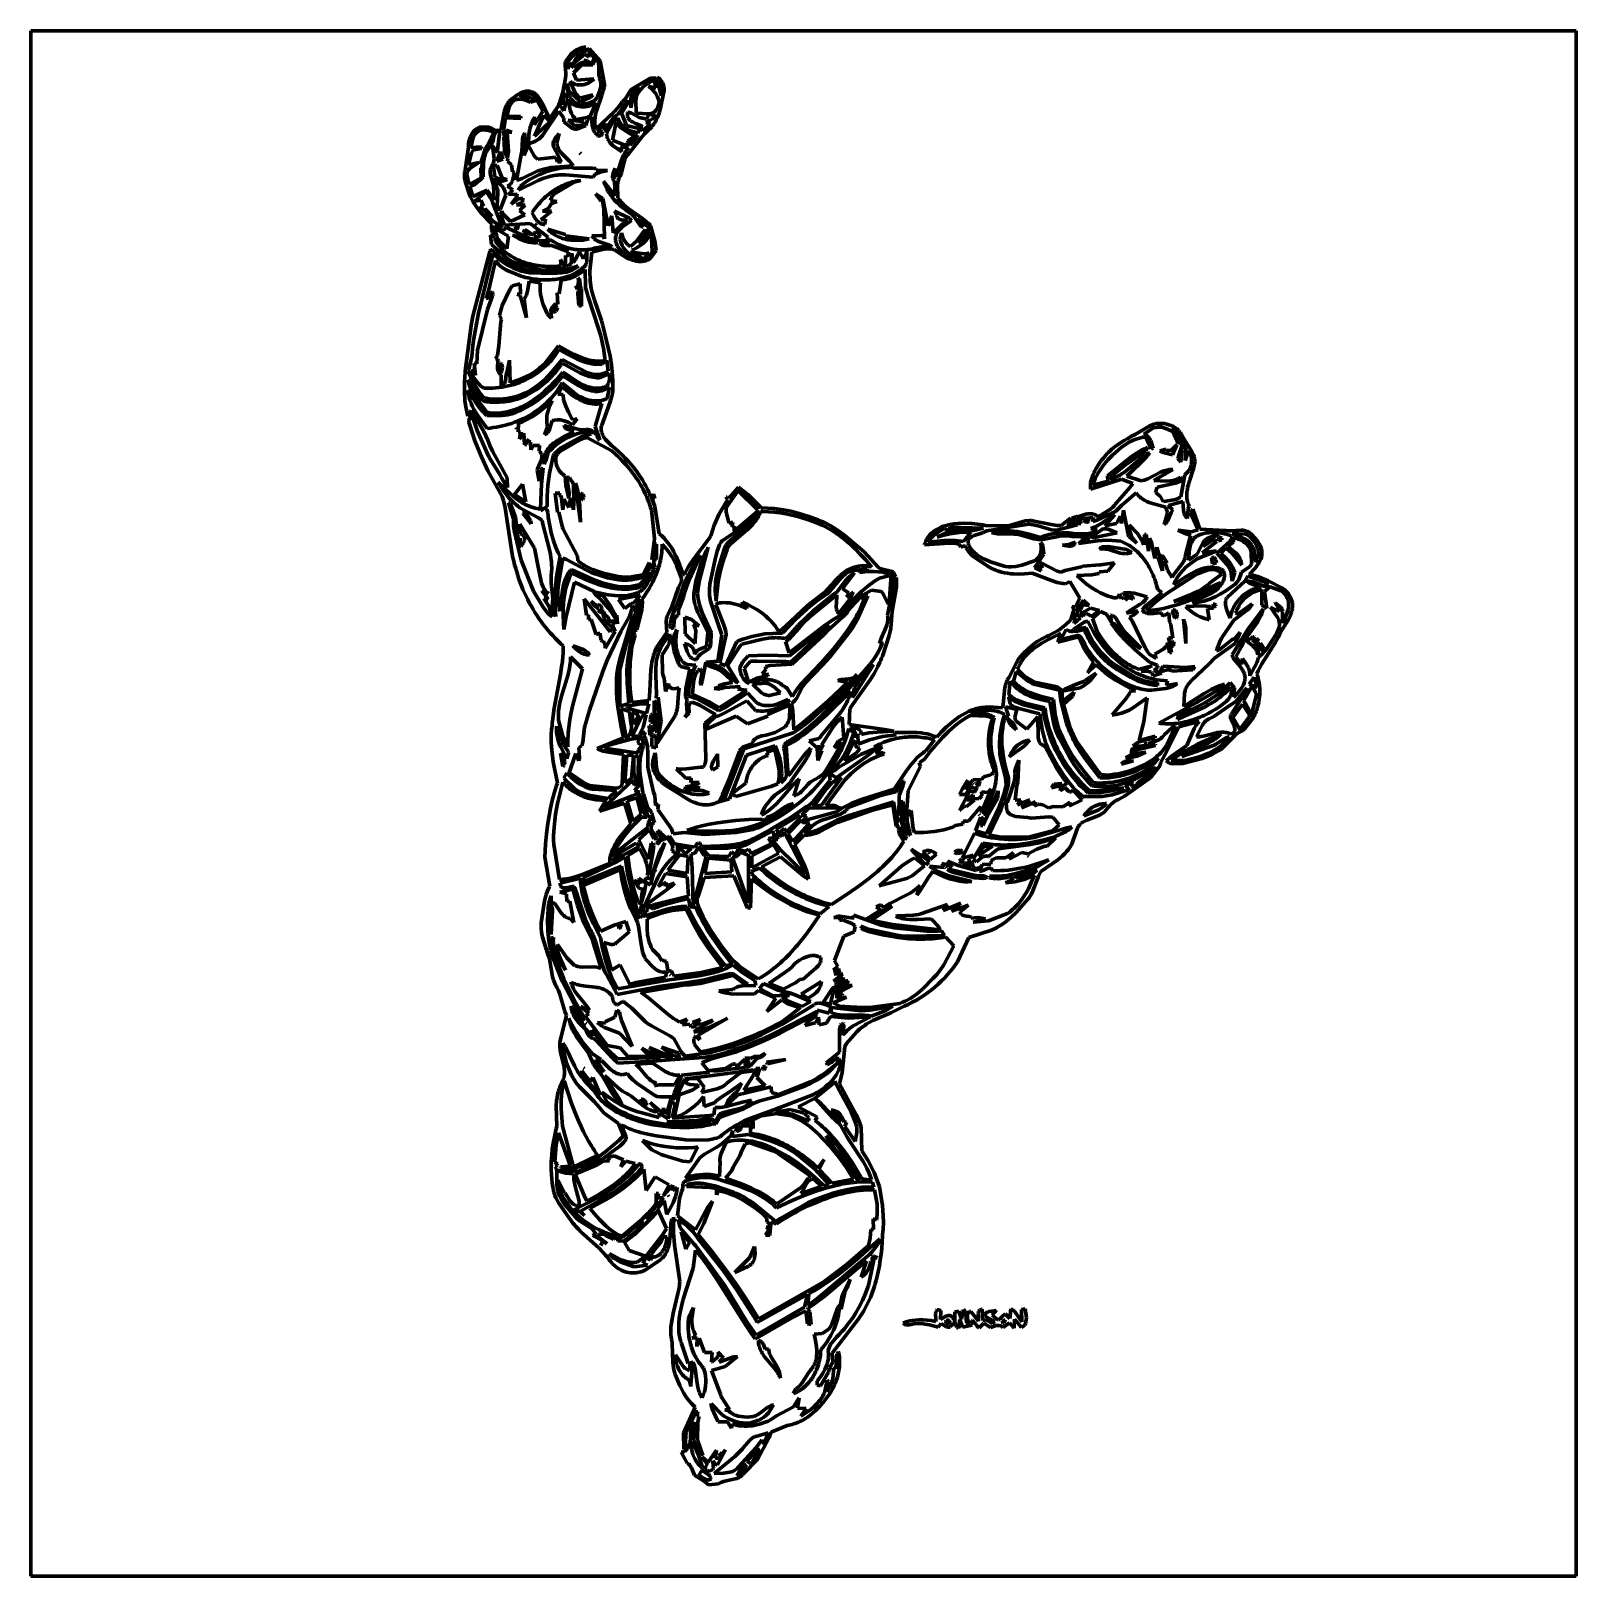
# Model space of a CAD drawing. Header units: millimetres. Extents: x 0 to 10.4, y 0 to 10.4.
import ezdxf

# ---------------------------------------------------------------- set-up
doc = ezdxf.new("R2010")
doc.units = ezdxf.units.MM
doc.layers.add('color#2b2b2bff', color=7, linetype='CONTINUOUS', lineweight=100)
doc.layers.add('color#fdfdfdff', color=7, linetype='CONTINUOUS', lineweight=100)

msp = doc.modelspace()

# ---------------------------------------------------------------- linework, layer by layer
at = {"layer": 'color#2b2b2bff'}
for p, q in [((3.604, 10.205), (3.606, 10.212)), ((3.606, 10.212), (3.623, 10.237)), ((3.62, 10.21), (3.613, 10.169)), ((3.623, 10.214), (3.62, 10.21)), ((3.623, 10.237), (3.638, 10.256)), ((3.648, 10.243), (3.623, 10.214)), ((3.638, 10.256), (3.651, 10.268)), ((3.685, 10.274), (3.648, 10.243)), ((3.651, 10.268), (3.665, 10.28)), ((3.735, 10.26), (3.656, 10.195)), ((3.66, 10.206), (3.662, 10.211)), ((3.662, 10.211), (3.667, 10.22)), ((3.665, 10.28), (3.674, 10.286)), ((3.667, 10.22), (3.673, 10.228)), ((3.673, 10.228), (3.68, 10.236)), ((3.674, 10.286), (3.685, 10.292)), ((3.68, 10.236), (3.695, 10.25)), ((3.742, 10.306), (3.685, 10.274)), ((3.685, 10.292), (3.695, 10.297)), ((3.695, 10.297), (3.706, 10.301)), ((3.695, 10.25), (3.759, 10.295)), ((3.706, 10.301), (3.718, 10.304)), ((3.718, 10.304), (3.73, 10.306)), ((3.743, 10.199), (3.728, 10.22)), ((3.728, 10.22), (3.751, 10.214)), ((3.73, 10.306), (3.736, 10.306)), ((3.761, 10.24), (3.735, 10.26)), ((3.736, 10.306), (3.742, 10.306)), ((3.751, 10.214), (3.754, 10.211)), ((3.754, 10.211), (3.756, 10.208)), ((3.759, 10.295), (3.763, 10.298)), ((3.766, 10.279), (3.761, 10.24)), ((3.763, 10.298), (3.838, 10.216)), ((3.798, 10.233), (3.766, 10.279)), ((3.784, 10.205), (3.791, 10.215)), ((3.81, 10.233), (3.789, 10.189)), ((3.791, 10.215), (3.798, 10.233)), ((3.813, 10.228), (3.81, 10.233)), ((3.816, 10.224), (3.813, 10.228)), ((3.819, 10.22), (3.816, 10.224)), ((3.821, 10.215), (3.819, 10.22)), ((3.824, 10.206), (3.821, 10.215)), ((3.838, 10.216), (3.867, 10.056)), ((3.602, 10.197), (3.604, 10.205)), ((3.602, 10.185), (3.602, 10.197)), ((3.607, 10.129), (3.602, 10.185)), ((3.603, 10.098), (3.605, 10.105)), ((3.605, 10.105), (3.607, 10.113)), ((3.607, 10.113), (3.607, 10.129)), ((3.613, 10.169), (3.634, 10.169)), ((3.634, 10.169), (3.631, 10.199)), ((3.631, 10.199), (3.661, 10.171)), ((3.656, 10.195), (3.658, 10.2)), ((3.658, 10.2), (3.66, 10.206)), ((3.663, 10.139), (3.658, 10.134)), ((3.658, 10.134), (3.678, 10.084)), ((3.661, 10.171), (3.705, 10.2)), ((3.711, 10.189), (3.663, 10.139)), ((3.705, 10.2), (3.717, 10.203)), ((3.789, 10.189), (3.711, 10.189)), ((3.717, 10.203), (3.726, 10.203)), ((3.726, 10.203), (3.733, 10.202)), ((3.733, 10.202), (3.739, 10.2)), ((3.739, 10.2), (3.743, 10.199)), ((3.756, 10.208), (3.758, 10.206)), ((3.758, 10.206), (3.761, 10.204)), ((3.761, 10.204), (3.763, 10.203)), ((3.763, 10.203), (3.765, 10.201)), ((3.765, 10.201), (3.769, 10.2)), ((3.769, 10.2), (3.773, 10.199)), ((3.773, 10.199), (3.776, 10.2)), ((3.776, 10.2), (3.78, 10.201)), ((3.78, 10.201), (3.784, 10.205)), ((3.826, 10.197), (3.824, 10.206)), ((3.828, 10.178), (3.826, 10.197)), ((3.828, 10.12), (3.828, 10.178)), ((3.83, 10.111), (3.828, 10.12)), ((3.833, 10.102), (3.83, 10.111)), ((4.246, 10.06), (4.222, 10.105)), ((4.222, 10.105), (4.232, 10.097)), ((3.299, 9.998), (3.31, 10.003)), ((3.31, 10.003), (3.321, 10.007)), ((3.321, 10.007), (3.327, 10.008)), ((3.327, 10.008), (3.333, 10.01)), ((3.333, 10.01), (3.339, 10.011)), ((3.339, 10.011), (3.345, 10.011)), ((3.345, 10.011), (3.351, 10.011)), ((3.351, 10.011), (3.357, 10.011)), ((3.357, 10.011), (3.363, 10.01)), ((3.363, 10.01), (3.369, 10.009)), ((3.369, 10.009), (3.376, 10.007)), ((3.376, 10.007), (3.382, 10.005)), ((3.382, 10.005), (3.388, 10.001)), ((3.388, 10.001), (3.395, 9.996)), ((3.561, 9.924), (3.585, 10.004)), ((3.585, 10.004), (3.591, 9.93)), ((3.586, 10.003), (3.603, 10.098)), ((3.62, 9.96), (3.586, 10.003)), ((3.616, 10.056), (3.615, 10.05)), ((3.615, 10.05), (3.615, 10.044)), ((3.615, 10.044), (3.616, 10.031)), ((3.626, 10.012), (3.616, 10.062)), ((3.616, 10.062), (3.616, 10.056)), ((3.616, 10.031), (3.617, 10.018)), ((3.617, 10.018), (3.62, 10.005)), ((3.62, 10.005), (3.624, 9.992)), ((3.705, 9.939), (3.626, 10.012)), ((3.64, 10.072), (3.635, 10.077)), ((3.635, 10.077), (3.642, 10.06)), ((3.646, 10.069), (3.64, 10.072)), ((3.642, 10.06), (3.669, 9.999)), ((3.651, 10.065), (3.646, 10.069)), ((3.657, 10.062), (3.651, 10.065)), ((3.662, 10.06), (3.657, 10.062)), ((3.668, 10.057), (3.662, 10.06)), ((3.674, 10.056), (3.668, 10.057)), ((3.679, 10.054), (3.674, 10.056)), ((3.678, 10.084), (3.796, 10.093)), ((3.685, 10.053), (3.679, 10.054)), ((3.691, 10.052), (3.685, 10.053)), ((3.697, 10.052), (3.691, 10.052)), ((3.703, 10.052), (3.697, 10.052)), ((3.709, 10.052), (3.703, 10.052)), ((3.721, 10.054), (3.709, 10.052)), ((3.733, 10.056), (3.721, 10.054)), ((3.744, 10.06), (3.733, 10.056)), ((3.756, 10.065), (3.744, 10.06)), ((3.767, 10.071), (3.756, 10.065)), ((3.777, 10.077), (3.767, 10.071)), ((3.787, 10.085), (3.777, 10.077)), ((3.796, 10.093), (3.787, 10.085)), ((3.82, 9.973), (3.836, 10.014)), ((3.834, 10.097), (3.833, 10.102)), ((3.838, 10.084), (3.834, 10.097)), ((3.836, 10.014), (3.842, 10.045)), ((3.841, 10.067), (3.838, 10.084)), ((3.842, 10.045), (3.841, 10.067)), ((3.858, 10.014), (3.849, 9.983)), ((3.864, 10.035), (3.858, 10.014)), ((3.866, 10.045), (3.864, 10.035)), ((3.867, 10.056), (3.866, 10.045)), ((4.007, 9.956), (4.043, 10.016)), ((4.043, 10.016), (4.047, 10.022)), ((4.047, 10.022), (4.18, 10.101)), ((4.056, 10.002), (4.054, 9.997)), ((4.059, 10.007), (4.056, 10.002)), ((4.056, 9.955), (4.076, 10.003)), ((4.062, 10.011), (4.059, 10.007)), ((4.065, 10.015), (4.062, 10.011)), ((4.069, 10.019), (4.065, 10.015)), ((4.073, 10.023), (4.069, 10.019)), ((4.078, 10.027), (4.073, 10.023)), ((4.076, 10.003), (4.099, 10.039)), ((4.082, 10.03), (4.078, 10.027)), ((4.087, 10.034), (4.082, 10.03)), ((4.093, 10.037), (4.087, 10.034)), ((4.099, 10.039), (4.093, 10.037)), ((4.096, 10.001), (4.093, 9.997)), ((4.109, 10.019), (4.096, 10.001)), ((4.135, 10.046), (4.109, 10.019)), ((4.215, 10.099), (4.135, 10.046)), ((4.186, 10.025), (4.164, 10.044)), ((4.164, 10.044), (4.212, 10.03)), ((4.18, 10.101), (4.215, 10.099)), ((4.21, 9.996), (4.186, 10.025)), ((4.212, 10.03), (4.202, 10.085)), ((4.202, 10.085), (4.209, 10.08)), ((4.209, 10.08), (4.215, 10.074)), ((4.215, 10.074), (4.223, 10.065)), ((4.223, 10.065), (4.231, 10.051)), ((4.231, 10.051), (4.248, 9.979)), ((4.232, 10.097), (4.242, 10.088)), ((4.242, 10.088), (4.25, 10.078)), ((4.254, 10.038), (4.246, 10.06)), ((4.25, 10.078), (4.257, 10.067)), ((4.256, 10.025), (4.254, 10.038)), ((4.255, 9.998), (4.257, 10.007)), ((4.257, 10.016), (4.256, 10.025)), ((4.257, 10.067), (4.262, 10.055)), ((4.257, 10.007), (4.257, 10.016)), ((4.262, 10.055), (4.266, 10.042)), ((4.267, 10.003), (4.265, 9.995)), ((4.266, 10.042), (4.268, 10.029)), ((4.268, 10.016), (4.267, 10.003)), ((4.268, 10.029), (4.268, 10.016)), ((3.191, 9.872), (3.2, 9.899)), ((3.2, 9.899), (3.209, 9.919)), ((3.224, 9.904), (3.208, 9.839)), ((3.209, 9.919), (3.219, 9.937)), ((3.219, 9.937), (3.223, 9.943)), ((3.223, 9.943), (3.283, 9.988)), ((3.231, 9.92), (3.224, 9.904)), ((3.235, 9.927), (3.231, 9.92)), ((3.241, 9.934), (3.235, 9.927)), ((3.247, 9.94), (3.241, 9.934)), ((3.25, 9.943), (3.247, 9.94)), ((3.254, 9.946), (3.25, 9.943)), ((3.258, 9.948), (3.254, 9.946)), ((3.262, 9.95), (3.258, 9.948)), ((3.266, 9.951), (3.262, 9.95)), ((3.284, 9.956), (3.266, 9.951)), ((3.283, 9.988), (3.299, 9.998)), ((3.307, 9.956), (3.284, 9.956)), ((3.312, 9.989), (3.293, 9.984)), ((3.293, 9.984), (3.42, 9.952)), ((3.337, 9.95), (3.307, 9.956)), ((3.332, 9.993), (3.312, 9.989)), ((3.346, 9.993), (3.332, 9.993)), ((3.367, 9.936), (3.337, 9.95)), ((3.361, 9.992), (3.346, 9.993)), ((3.37, 9.99), (3.361, 9.992)), ((3.411, 9.95), (3.367, 9.936)), ((3.38, 9.987), (3.37, 9.99)), ((3.388, 9.983), (3.38, 9.987)), ((3.396, 9.978), (3.388, 9.983)), ((3.395, 9.996), (3.4, 9.992)), ((3.4, 9.976), (3.396, 9.978)), ((3.4, 9.992), (3.406, 9.987)), ((3.404, 9.972), (3.4, 9.976)), ((3.408, 9.969), (3.404, 9.972)), ((3.406, 9.987), (3.411, 9.982)), ((3.411, 9.965), (3.408, 9.969)), ((3.411, 9.982), (3.416, 9.976)), ((3.414, 9.961), (3.411, 9.965)), ((3.452, 9.875), (3.411, 9.95)), ((3.417, 9.957), (3.414, 9.961)), ((3.416, 9.976), (3.425, 9.965)), ((3.42, 9.952), (3.417, 9.957)), ((3.425, 9.965), (3.434, 9.953)), ((3.434, 9.953), (3.445, 9.933)), ((3.445, 9.933), (3.486, 9.844)), ((3.496, 9.824), (3.55, 9.902)), ((3.55, 9.902), (3.556, 9.917)), ((3.556, 9.917), (3.558, 9.925)), ((3.558, 9.925), (3.592, 9.877)), ((3.591, 9.93), (3.561, 9.924)), ((3.592, 9.877), (3.611, 9.947)), ((3.611, 9.947), (3.62, 9.96)), ((3.622, 9.947), (3.636, 9.883)), ((3.627, 9.941), (3.622, 9.947)), ((3.624, 9.992), (3.629, 9.98)), ((3.632, 9.937), (3.627, 9.941)), ((3.629, 9.98), (3.632, 9.974)), ((3.632, 9.974), (3.636, 9.968)), ((3.638, 9.932), (3.632, 9.937)), ((3.636, 9.968), (3.639, 9.963)), ((3.644, 9.928), (3.638, 9.932)), ((3.639, 9.963), (3.643, 9.957)), ((3.643, 9.957), (3.647, 9.952)), ((3.65, 9.924), (3.644, 9.928)), ((3.647, 9.952), (3.652, 9.947)), ((3.656, 9.921), (3.65, 9.924)), ((3.652, 9.947), (3.656, 9.943)), ((3.656, 9.943), (3.661, 9.939)), ((3.662, 9.918), (3.656, 9.921)), ((3.661, 9.939), (3.666, 9.935)), ((3.669, 9.915), (3.662, 9.918)), ((3.666, 9.935), (3.672, 9.932)), ((3.669, 9.999), (3.677, 9.988)), ((3.675, 9.912), (3.669, 9.915)), ((3.672, 9.932), (3.677, 9.929)), ((3.682, 9.91), (3.675, 9.912)), ((3.677, 9.988), (3.684, 9.981)), ((3.677, 9.929), (3.683, 9.926)), ((3.689, 9.909), (3.682, 9.91)), ((3.683, 9.926), (3.689, 9.924)), ((3.684, 9.981), (3.69, 9.975)), ((3.689, 9.924), (3.695, 9.922)), ((3.695, 9.907), (3.689, 9.909)), ((3.69, 9.975), (3.698, 9.969)), ((3.695, 9.922), (3.702, 9.921)), ((3.702, 9.906), (3.695, 9.907)), ((3.698, 9.969), (3.702, 9.967)), ((3.702, 9.967), (3.707, 9.965)), ((3.702, 9.921), (3.709, 9.921)), ((3.709, 9.905), (3.702, 9.906)), ((3.772, 9.969), (3.705, 9.939)), ((3.707, 9.965), (3.789, 9.986)), ((3.709, 9.921), (3.761, 9.929)), ((3.716, 9.905), (3.709, 9.905)), ((3.723, 9.905), (3.716, 9.905)), ((3.73, 9.905), (3.723, 9.905)), ((3.737, 9.905), (3.73, 9.905)), ((3.744, 9.906), (3.737, 9.905)), ((3.751, 9.907), (3.744, 9.906)), ((3.758, 9.909), (3.751, 9.907)), ((3.765, 9.911), (3.758, 9.909)), ((3.761, 9.929), (3.782, 9.938)), ((3.772, 9.913), (3.765, 9.911)), ((3.77, 9.843), (3.81, 9.932)), ((3.786, 9.983), (3.772, 9.969)), ((3.778, 9.915), (3.772, 9.913)), ((3.785, 9.918), (3.778, 9.915)), ((3.782, 9.938), (3.793, 9.944)), ((3.791, 9.921), (3.785, 9.918)), ((3.789, 9.986), (3.786, 9.983)), ((3.798, 9.924), (3.791, 9.921)), ((3.793, 9.944), (3.803, 9.952)), ((3.804, 9.928), (3.798, 9.924)), ((3.803, 9.952), (3.81, 9.958)), ((3.81, 9.932), (3.804, 9.928)), ((3.81, 9.958), (3.815, 9.965)), ((3.815, 9.965), (3.82, 9.973)), ((3.849, 9.983), (3.817, 9.891)), ((3.933, 9.87), (3.956, 9.897)), ((3.956, 9.897), (3.973, 9.918)), ((3.973, 9.918), (3.983, 9.934)), ((3.981, 9.861), (4.026, 9.935)), ((3.983, 9.934), (3.987, 9.941)), ((3.993, 9.909), (3.985, 9.891)), ((3.987, 9.941), (3.997, 9.947)), ((4.029, 9.948), (3.993, 9.909)), ((3.997, 9.947), (4.007, 9.956)), ((4.026, 9.935), (4.029, 9.948)), ((4.044, 9.96), (4.043, 9.943)), ((4.043, 9.943), (4.045, 9.897)), ((4.046, 9.971), (4.044, 9.96)), ((4.045, 9.897), (4.056, 9.955)), ((4.048, 9.982), (4.046, 9.971)), ((4.052, 9.992), (4.048, 9.982)), ((4.054, 9.997), (4.052, 9.992)), ((4.081, 9.965), (4.079, 9.946)), ((4.079, 9.946), (4.08, 9.867)), ((4.083, 9.975), (4.081, 9.965)), ((4.086, 9.984), (4.083, 9.975)), ((4.091, 9.993), (4.086, 9.984)), ((4.093, 9.997), (4.091, 9.993)), ((4.224, 9.972), (4.21, 9.996)), ((4.223, 9.895), (4.236, 9.932)), ((4.232, 9.95), (4.224, 9.972)), ((4.236, 9.932), (4.232, 9.95)), ((4.265, 9.995), (4.245, 9.895)), ((4.248, 9.979), (4.25, 9.984)), ((4.25, 9.984), (4.252, 9.989)), ((4.252, 9.989), (4.254, 9.993)), ((4.254, 9.993), (4.255, 9.998)), ((3.167, 9.746), (3.191, 9.872)), ((3.2, 9.83), (3.187, 9.742)), ((3.302, 9.827), (3.2, 9.83)), ((3.208, 9.839), (3.301, 9.842)), ((3.301, 9.842), (3.302, 9.827)), ((3.374, 9.79), (3.387, 9.82)), ((3.387, 9.82), (3.396, 9.838)), ((3.395, 9.784), (3.452, 9.875)), ((3.458, 9.848), (3.395, 9.706)), ((3.396, 9.838), (3.395, 9.784)), ((3.407, 9.715), (3.5, 9.805)), ((3.5, 9.805), (3.458, 9.848)), ((3.559, 9.875), (3.462, 9.732)), ((3.486, 9.844), (3.496, 9.824)), ((3.593, 9.829), (3.559, 9.875)), ((3.593, 9.803), (3.593, 9.829)), ((3.644, 9.764), (3.593, 9.803)), ((3.621, 9.816), (3.666, 9.776)), ((3.718, 9.806), (3.621, 9.816)), ((3.636, 9.883), (3.644, 9.86)), ((3.644, 9.86), (3.65, 9.847)), ((3.65, 9.847), (3.656, 9.839)), ((3.656, 9.839), (3.662, 9.832)), ((3.662, 9.832), (3.666, 9.828)), ((3.666, 9.828), (3.67, 9.825)), ((3.67, 9.825), (3.674, 9.822)), ((3.674, 9.822), (3.678, 9.819)), ((3.678, 9.819), (3.75, 9.832)), ((3.725, 9.804), (3.718, 9.806)), ((3.725, 9.8), (3.725, 9.804)), ((3.726, 9.797), (3.725, 9.8)), ((3.725, 9.792), (3.726, 9.795)), ((3.725, 9.79), (3.725, 9.792)), ((3.726, 9.795), (3.726, 9.797)), ((3.753, 9.816), (3.742, 9.779)), ((3.75, 9.832), (3.77, 9.843)), ((3.759, 9.826), (3.753, 9.816)), ((3.765, 9.831), (3.759, 9.826)), ((3.769, 9.834), (3.765, 9.831)), ((3.774, 9.836), (3.769, 9.834)), ((3.78, 9.837), (3.774, 9.836)), ((3.784, 9.78), (3.78, 9.837)), ((3.803, 9.829), (3.802, 9.819)), ((3.802, 9.819), (3.802, 9.808)), ((3.802, 9.808), (3.802, 9.798)), ((3.802, 9.798), (3.802, 9.787)), ((3.805, 9.84), (3.803, 9.829)), ((3.807, 9.85), (3.805, 9.84)), ((3.809, 9.861), (3.807, 9.85)), ((3.808, 9.754), (3.933, 9.87)), ((3.811, 9.871), (3.809, 9.861)), ((3.817, 9.891), (3.811, 9.871)), ((3.876, 9.794), (3.817, 9.738)), ((3.864, 9.746), (3.876, 9.794)), ((3.903, 9.797), (3.88, 9.749)), ((3.923, 9.826), (3.903, 9.797)), ((3.912, 9.781), (3.926, 9.805)), ((3.946, 9.804), (3.921, 9.681)), ((3.935, 9.838), (3.923, 9.826)), ((3.926, 9.805), (3.934, 9.815)), ((3.934, 9.815), (3.94, 9.821)), ((3.946, 9.846), (3.935, 9.838)), ((3.94, 9.821), (3.947, 9.826)), ((3.954, 9.851), (3.946, 9.846)), ((3.962, 9.782), (3.946, 9.804)), ((3.947, 9.826), (3.951, 9.829)), ((3.951, 9.829), (3.955, 9.831)), ((3.985, 9.891), (3.954, 9.851)), ((3.955, 9.831), (3.969, 9.801)), ((3.969, 9.801), (3.982, 9.785)), ((4.015, 9.778), (3.981, 9.861)), ((4.022, 9.862), (4.021, 9.856)), ((4.021, 9.856), (4.021, 9.85)), ((4.021, 9.85), (4.021, 9.845)), ((4.021, 9.845), (4.022, 9.84)), ((4.024, 9.868), (4.022, 9.862)), ((4.022, 9.84), (4.023, 9.835)), ((4.023, 9.835), (4.025, 9.831)), ((4.028, 9.868), (4.024, 9.868)), ((4.025, 9.831), (4.028, 9.826)), ((4.035, 9.866), (4.028, 9.868)), ((4.028, 9.826), (4.03, 9.822)), ((4.03, 9.822), (4.034, 9.819)), ((4.034, 9.819), (4.037, 9.815)), ((4.049, 9.861), (4.035, 9.866)), ((4.037, 9.815), (4.041, 9.812)), ((4.041, 9.812), (4.045, 9.809)), ((4.045, 9.809), (4.055, 9.803)), ((4.1, 9.833), (4.049, 9.861)), ((4.055, 9.803), (4.075, 9.793)), ((4.075, 9.793), (4.117, 9.776)), ((4.08, 9.867), (4.08, 9.862)), ((4.08, 9.862), (4.163, 9.857)), ((4.111, 9.83), (4.1, 9.833)), ((4.118, 9.829), (4.111, 9.83)), ((4.126, 9.829), (4.118, 9.829)), ((4.132, 9.826), (4.126, 9.829)), ((4.136, 9.824), (4.132, 9.826)), ((4.141, 9.823), (4.136, 9.824)), ((4.145, 9.823), (4.141, 9.823)), ((4.145, 9.8), (4.219, 9.84)), ((4.15, 9.825), (4.145, 9.823)), ((4.178, 9.791), (4.145, 9.8)), ((4.156, 9.83), (4.15, 9.825)), ((4.162, 9.84), (4.156, 9.83)), ((4.163, 9.857), (4.162, 9.84)), ((4.165, 9.857), (4.174, 9.858)), ((4.219, 9.84), (4.165, 9.857)), ((4.174, 9.858), (4.182, 9.859)), ((4.182, 9.859), (4.189, 9.862)), ((4.189, 9.862), (4.196, 9.865)), ((4.196, 9.865), (4.204, 9.872)), ((4.202, 9.793), (4.197, 9.785)), ((4.207, 9.801), (4.202, 9.793)), ((4.204, 9.872), (4.212, 9.88)), ((4.212, 9.808), (4.207, 9.801)), ((4.212, 9.88), (4.223, 9.895)), ((4.216, 9.816), (4.212, 9.808)), ((4.224, 9.833), (4.216, 9.816)), ((4.231, 9.85), (4.224, 9.833)), ((4.237, 9.868), (4.231, 9.85)), ((4.245, 9.895), (4.237, 9.868)), ((2.956, 9.687), (2.961, 9.702)), ((2.961, 9.702), (2.968, 9.717)), ((2.981, 9.699), (2.965, 9.631)), ((2.968, 9.717), (2.974, 9.726)), ((2.974, 9.726), (2.98, 9.735)), ((2.98, 9.735), (2.987, 9.743)), ((2.989, 9.715), (2.981, 9.699)), ((2.987, 9.743), (2.995, 9.75)), ((2.997, 9.725), (2.989, 9.715)), ((2.995, 9.75), (3.003, 9.756)), ((3.003, 9.731), (2.997, 9.725)), ((3.003, 9.756), (3.012, 9.762)), ((3.01, 9.737), (3.003, 9.731)), ((3.017, 9.742), (3.01, 9.737)), ((3.012, 9.762), (3.022, 9.767)), ((3.032, 9.747), (3.017, 9.742)), ((3.022, 9.767), (3.057, 9.771)), ((3.05, 9.749), (3.032, 9.747)), ((3.084, 9.746), (3.05, 9.749)), ((3.057, 9.771), (3.087, 9.767)), ((3.123, 9.733), (3.084, 9.746)), ((3.084, 9.653), (3.123, 9.733)), ((3.087, 9.767), (3.112, 9.757)), ((3.112, 9.757), (3.129, 9.747)), ((3.121, 9.703), (3.114, 9.666)), ((3.123, 9.712), (3.121, 9.703)), ((3.125, 9.72), (3.123, 9.712)), ((3.127, 9.723), (3.125, 9.72)), ((3.129, 9.727), (3.127, 9.723)), ((3.129, 9.747), (3.167, 9.746)), ((3.132, 9.73), (3.129, 9.727)), ((3.134, 9.733), (3.132, 9.73)), ((3.138, 9.735), (3.134, 9.733)), ((3.141, 9.737), (3.138, 9.735)), ((3.145, 9.739), (3.141, 9.737)), ((3.145, 9.613), (3.161, 9.741)), ((3.15, 9.74), (3.145, 9.739)), ((3.155, 9.741), (3.15, 9.74)), ((3.161, 9.741), (3.155, 9.741)), ((3.187, 9.742), (3.188, 9.724)), ((3.188, 9.724), (3.189, 9.711)), ((3.189, 9.711), (3.192, 9.703)), ((3.193, 9.696), (3.189, 9.7)), ((3.189, 9.7), (3.192, 9.612)), ((3.192, 9.703), (3.205, 9.747)), ((3.196, 9.692), (3.193, 9.696)), ((3.199, 9.688), (3.196, 9.692)), ((3.201, 9.684), (3.199, 9.688)), ((3.205, 9.747), (3.243, 9.735)), ((3.243, 9.735), (3.211, 9.731)), ((3.211, 9.731), (3.22, 9.605)), ((3.314, 9.687), (3.316, 9.702)), ((3.316, 9.702), (3.319, 9.712)), ((3.319, 9.712), (3.323, 9.721)), ((3.333, 9.688), (3.322, 9.577)), ((3.323, 9.721), (3.328, 9.73)), ((3.328, 9.73), (3.333, 9.688)), ((3.355, 9.656), (3.357, 9.715)), ((3.357, 9.715), (3.364, 9.759)), ((3.364, 9.759), (3.374, 9.79)), ((3.395, 9.706), (3.407, 9.715)), ((3.426, 9.689), (3.398, 9.672)), ((3.44, 9.702), (3.426, 9.689)), ((3.449, 9.712), (3.44, 9.702)), ((3.457, 9.724), (3.449, 9.712)), ((3.462, 9.732), (3.457, 9.724)), ((3.523, 9.673), (3.532, 9.691)), ((3.532, 9.691), (3.562, 9.724)), ((3.562, 9.724), (3.546, 9.659)), ((3.66, 9.757), (3.644, 9.764)), ((3.67, 9.755), (3.66, 9.757)), ((3.666, 9.776), (3.668, 9.777)), ((3.668, 9.777), (3.676, 9.778)), ((3.681, 9.755), (3.67, 9.755)), ((3.676, 9.778), (3.71, 9.781)), ((3.742, 9.779), (3.681, 9.755)), ((3.71, 9.781), (3.717, 9.783)), ((3.717, 9.783), (3.721, 9.785)), ((3.721, 9.785), (3.722, 9.787)), ((3.722, 9.787), (3.724, 9.788)), ((3.724, 9.788), (3.725, 9.79)), ((3.79, 9.757), (3.784, 9.78)), ((3.795, 9.744), (3.79, 9.757)), ((3.8, 9.736), (3.795, 9.744)), ((3.805, 9.728), (3.8, 9.736)), ((3.802, 9.787), (3.804, 9.776)), ((3.804, 9.776), (3.805, 9.765)), ((3.805, 9.765), (3.808, 9.754)), ((3.812, 9.721), (3.805, 9.728)), ((3.819, 9.715), (3.812, 9.721)), ((3.817, 9.738), (3.837, 9.737)), ((3.823, 9.712), (3.819, 9.715)), ((3.825, 9.71), (3.823, 9.712)), ((3.826, 9.709), (3.825, 9.71)), ((3.828, 9.708), (3.826, 9.709)), ((3.83, 9.708), (3.828, 9.708)), ((3.832, 9.708), (3.83, 9.708)), ((3.834, 9.708), (3.832, 9.708)), ((3.838, 9.71), (3.834, 9.708)), ((3.837, 9.737), (3.841, 9.738)), ((3.842, 9.712), (3.838, 9.71)), ((3.841, 9.738), (3.844, 9.738)), ((3.849, 9.719), (3.842, 9.712)), ((3.844, 9.738), (3.847, 9.737)), ((3.847, 9.737), (3.849, 9.737)), ((3.849, 9.737), (3.851, 9.736)), ((3.853, 9.725), (3.849, 9.719)), ((3.851, 9.736), (3.852, 9.735)), ((3.852, 9.735), (3.853, 9.733)), ((3.853, 9.733), (3.854, 9.732)), ((3.854, 9.728), (3.853, 9.725)), ((3.854, 9.732), (3.854, 9.73)), ((3.854, 9.73), (3.854, 9.728)), ((3.88, 9.749), (3.864, 9.746)), ((3.881, 9.724), (3.912, 9.781)), ((3.882, 9.718), (3.881, 9.724)), ((3.882, 9.712), (3.882, 9.718)), ((3.883, 9.706), (3.882, 9.712)), ((3.885, 9.7), (3.883, 9.706)), ((3.886, 9.695), (3.885, 9.7)), ((3.888, 9.689), (3.886, 9.695)), ((3.891, 9.684), (3.888, 9.689)), ((3.982, 9.762), (3.962, 9.782)), ((3.982, 9.785), (3.996, 9.771)), ((4.008, 9.742), (3.982, 9.762)), ((3.996, 9.771), (4.017, 9.757)), ((4.038, 9.725), (4.008, 9.742)), ((4.107, 9.757), (4.015, 9.778)), ((4.017, 9.757), (4.043, 9.744)), ((4.135, 9.72), (4.03, 9.591)), ((4.036, 9.683), (4.074, 9.711)), ((4.074, 9.711), (4.038, 9.725)), ((4.043, 9.744), (4.082, 9.732)), ((4.071, 9.708), (4.066, 9.698)), ((4.066, 9.698), (4.067, 9.684)), ((4.07, 9.684), (4.083, 9.688)), ((4.081, 9.712), (4.071, 9.708)), ((4.089, 9.712), (4.081, 9.712)), ((4.082, 9.732), (4.092, 9.73)), ((4.083, 9.688), (4.09, 9.697)), ((4.09, 9.697), (4.089, 9.712)), ((4.092, 9.73), (4.107, 9.757)), ((4.126, 9.772), (4.103, 9.765)), ((4.103, 9.765), (4.124, 9.744)), ((4.117, 9.776), (4.126, 9.772)), ((4.124, 9.744), (4.178, 9.791)), ((4.166, 9.751), (4.135, 9.72)), ((4.173, 9.757), (4.166, 9.751)), ((4.179, 9.764), (4.173, 9.757)), ((4.186, 9.771), (4.179, 9.764)), ((4.191, 9.778), (4.186, 9.771)), ((4.197, 9.785), (4.191, 9.778)), ((2.928, 9.478), (2.951, 9.633)), ((2.95, 9.655), (2.952, 9.671)), ((2.95, 9.639), (2.95, 9.655)), ((2.951, 9.633), (2.95, 9.639)), ((2.967, 9.587), (2.95, 9.513)), ((2.952, 9.671), (2.956, 9.687)), ((2.965, 9.631), (3.038, 9.636)), ((2.974, 9.601), (2.967, 9.587)), ((2.98, 9.61), (2.974, 9.601)), ((2.985, 9.616), (2.98, 9.61)), ((3.037, 9.624), (2.985, 9.616)), ((3.036, 9.535), (3.065, 9.624)), ((3.038, 9.636), (3.037, 9.624)), ((3.065, 9.589), (3.062, 9.582)), ((3.065, 9.624), (3.075, 9.641)), ((3.068, 9.596), (3.065, 9.589)), ((3.071, 9.602), (3.068, 9.596)), ((3.074, 9.609), (3.071, 9.602)), ((3.078, 9.615), (3.074, 9.609)), ((3.075, 9.641), (3.084, 9.653)), ((3.082, 9.621), (3.078, 9.615)), ((3.086, 9.627), (3.082, 9.621)), ((3.091, 9.633), (3.086, 9.627)), ((3.097, 9.639), (3.091, 9.633)), ((3.1, 9.642), (3.097, 9.639)), ((3.103, 9.645), (3.1, 9.642)), ((3.106, 9.649), (3.103, 9.645)), ((3.108, 9.653), (3.106, 9.649)), ((3.11, 9.657), (3.108, 9.653)), ((3.114, 9.666), (3.11, 9.657)), ((3.123, 9.557), (3.111, 9.641)), ((3.111, 9.641), (3.146, 9.598)), ((3.165, 9.603), (3.141, 9.539)), ((3.146, 9.598), (3.145, 9.613)), ((3.181, 9.551), (3.165, 9.603)), ((3.192, 9.612), (3.195, 9.597)), ((3.195, 9.597), (3.2, 9.582)), ((3.204, 9.68), (3.201, 9.684)), ((3.205, 9.676), (3.204, 9.68)), ((3.208, 9.667), (3.205, 9.676)), ((3.21, 9.658), (3.208, 9.667)), ((3.211, 9.643), (3.21, 9.658)), ((3.212, 9.579), (3.211, 9.643)), ((3.22, 9.605), (3.216, 9.576)), ((3.274, 9.41), (3.306, 9.583)), ((3.306, 9.583), (3.309, 9.604)), ((3.309, 9.604), (3.314, 9.687)), ((3.322, 9.577), (3.348, 9.632)), ((3.348, 9.632), (3.349, 9.652)), ((3.349, 9.652), (3.393, 9.575)), ((3.398, 9.672), (3.355, 9.656)), ((3.52, 9.661), (3.523, 9.673)), ((3.52, 9.65), (3.52, 9.661)), ((3.521, 9.64), (3.52, 9.65)), ((3.578, 9.533), (3.521, 9.64)), ((3.546, 9.659), (3.547, 9.647)), ((3.547, 9.647), (3.55, 9.638)), ((3.55, 9.638), (3.552, 9.633)), ((3.552, 9.633), (3.557, 9.622)), ((3.557, 9.622), (3.562, 9.612)), ((3.562, 9.612), (3.572, 9.598)), ((3.572, 9.598), (3.629, 9.54)), ((3.701, 9.594), (3.707, 9.588)), ((3.702, 9.593), (3.701, 9.594)), ((3.707, 9.588), (3.702, 9.593)), ((3.893, 9.679), (3.891, 9.684)), ((3.899, 9.67), (3.893, 9.679)), ((3.906, 9.661), (3.899, 9.67)), ((3.913, 9.652), (3.906, 9.661)), ((3.926, 9.641), (3.913, 9.652)), ((3.921, 9.681), (4.021, 9.639)), ((3.983, 9.601), (3.926, 9.641)), ((4.028, 9.631), (3.975, 9.632)), ((3.975, 9.632), (3.983, 9.601)), ((3.996, 9.58), (4.003, 9.593)), ((4.003, 9.593), (4.01, 9.606)), ((4.01, 9.606), (4.019, 9.619)), ((4.019, 9.657), (4.02, 9.661)), ((4.019, 9.654), (4.019, 9.657)), ((4.019, 9.651), (4.019, 9.654)), ((4.019, 9.647), (4.019, 9.651)), ((4.02, 9.643), (4.019, 9.647)), ((4.019, 9.619), (4.024, 9.625)), ((4.02, 9.661), (4.021, 9.664)), ((4.021, 9.639), (4.02, 9.643)), ((4.021, 9.664), (4.023, 9.669)), ((4.026, 9.586), (4.022, 9.582)), ((4.023, 9.669), (4.027, 9.674)), ((4.024, 9.625), (4.028, 9.631)), ((4.03, 9.591), (4.026, 9.586)), ((4.027, 9.674), (4.036, 9.683)), ((4.034, 9.665), (4.031, 9.657)), ((4.031, 9.657), (4.032, 9.651)), ((4.032, 9.651), (4.035, 9.65)), ((4.044, 9.677), (4.034, 9.665)), ((4.035, 9.65), (4.039, 9.649)), ((4.039, 9.649), (4.044, 9.65)), ((4.061, 9.684), (4.044, 9.677)), ((4.044, 9.65), (4.053, 9.654)), ((4.053, 9.654), (4.063, 9.665)), ((4.067, 9.684), (4.061, 9.684)), ((4.063, 9.665), (4.067, 9.677)), ((4.067, 9.684), (4.07, 9.684)), ((4.067, 9.677), (4.067, 9.684)), ((2.96, 9.489), (2.944, 9.473)), ((2.95, 9.513), (3.019, 9.529)), ((3.019, 9.529), (2.96, 9.489)), ((3.031, 9.521), (3.036, 9.535)), ((3.047, 9.518), (3.031, 9.521)), ((3.033, 9.492), (3.047, 9.518)), ((3.035, 9.427), (3.033, 9.492)), ((3.052, 9.531), (3.049, 9.434)), ((3.055, 9.554), (3.052, 9.531)), ((3.058, 9.568), (3.055, 9.554)), ((3.062, 9.582), (3.058, 9.568)), ((3.096, 9.477), (3.097, 9.482)), ((3.097, 9.482), (3.098, 9.487)), ((3.098, 9.487), (3.099, 9.492)), ((3.099, 9.492), (3.101, 9.496)), ((3.101, 9.496), (3.103, 9.501)), ((3.103, 9.501), (3.106, 9.505)), ((3.106, 9.505), (3.109, 9.51)), ((3.109, 9.51), (3.113, 9.514)), ((3.113, 9.514), (3.119, 9.504)), ((3.115, 9.512), (3.119, 9.525)), ((3.144, 9.509), (3.115, 9.512)), ((3.119, 9.525), (3.123, 9.557)), ((3.119, 9.504), (3.127, 9.43)), ((3.141, 9.539), (3.181, 9.551)), ((3.176, 9.425), (3.144, 9.509)), ((3.2, 9.582), (3.204, 9.573)), ((3.204, 9.573), (3.209, 9.564)), ((3.209, 9.564), (3.212, 9.56)), ((3.214, 9.565), (3.212, 9.579)), ((3.212, 9.56), (3.215, 9.556)), ((3.215, 9.556), (3.213, 9.538)), ((3.213, 9.538), (3.239, 9.514)), ((3.216, 9.576), (3.214, 9.565)), ((3.239, 9.514), (3.246, 9.466)), ((3.393, 9.575), (3.404, 9.562)), ((3.404, 9.562), (3.415, 9.554)), ((3.415, 9.554), (3.418, 9.551)), ((3.449, 9.483), (3.417, 9.473)), ((3.418, 9.551), (3.539, 9.565)), ((3.506, 9.496), (3.449, 9.483)), ((3.654, 9.508), (3.506, 9.496)), ((3.51, 9.478), (3.539, 9.485)), ((3.539, 9.565), (3.549, 9.535)), ((3.539, 9.485), (3.569, 9.491)), ((3.549, 9.535), (3.578, 9.533)), ((3.569, 9.491), (3.589, 9.494)), ((3.589, 9.494), (3.609, 9.496)), ((3.609, 9.496), (3.629, 9.496)), ((3.629, 9.54), (3.648, 9.518)), ((3.629, 9.496), (3.639, 9.497)), ((3.639, 9.497), (3.662, 9.492)), ((3.648, 9.518), (3.654, 9.508)), ((3.662, 9.492), (3.787, 9.491)), ((3.787, 9.491), (3.811, 9.489)), ((3.811, 9.489), (3.81, 9.477)), ((3.922, 9.448), (3.938, 9.491)), ((3.938, 9.491), (3.933, 9.433)), ((3.945, 9.432), (3.982, 9.546)), ((4.001, 9.54), (3.981, 9.46)), ((3.982, 9.546), (3.996, 9.58)), ((4.007, 9.557), (4.001, 9.54)), ((4.013, 9.567), (4.007, 9.557)), ((4.019, 9.577), (4.013, 9.567)), ((4.022, 9.582), (4.019, 9.577)), ((2.923, 9.449), (2.924, 9.46)), ((2.923, 9.437), (2.923, 9.449)), ((2.924, 9.426), (2.923, 9.437)), ((2.924, 9.46), (2.925, 9.466)), ((2.928, 9.403), (2.924, 9.426)), ((2.925, 9.466), (2.926, 9.472)), ((2.926, 9.472), (2.928, 9.478)), ((2.956, 9.314), (2.928, 9.403)), ((2.941, 9.463), (2.939, 9.448)), ((2.939, 9.448), (2.955, 9.382)), ((2.944, 9.473), (2.941, 9.463)), ((2.955, 9.382), (3.035, 9.427)), ((2.992, 9.382), (2.974, 9.374)), ((3.025, 9.408), (2.992, 9.382)), ((3.049, 9.434), (3.025, 9.408)), ((3.095, 9.468), (3.096, 9.477)), ((3.096, 9.458), (3.095, 9.468)), ((3.098, 9.444), (3.096, 9.458)), ((3.118, 9.375), (3.098, 9.444)), ((3.124, 9.276), (3.118, 9.375)), ((3.171, 9.413), (3.119, 9.413)), ((3.119, 9.413), (3.147, 9.344)), ((3.127, 9.43), (3.171, 9.413)), ((3.144, 9.392), (3.211, 9.416)), ((3.155, 9.387), (3.144, 9.392)), ((3.164, 9.382), (3.155, 9.387)), ((3.175, 9.372), (3.164, 9.382)), ((3.211, 9.416), (3.176, 9.425)), ((3.226, 9.379), (3.22, 9.374)), ((3.232, 9.384), (3.226, 9.379)), ((3.239, 9.392), (3.232, 9.384)), ((3.246, 9.405), (3.239, 9.392)), ((3.246, 9.466), (3.259, 9.463)), ((3.259, 9.463), (3.246, 9.405)), ((3.268, 9.393), (3.268, 9.393)), ((3.285, 9.412), (3.274, 9.41)), ((3.311, 9.421), (3.285, 9.412)), ((3.42, 9.408), (3.286, 9.344)), ((3.301, 9.37), (3.337, 9.4)), ((3.417, 9.473), (3.311, 9.421)), ((3.337, 9.4), (3.361, 9.415)), ((3.361, 9.415), (3.425, 9.447)), ((3.452, 9.421), (3.42, 9.408)), ((3.425, 9.447), (3.471, 9.466)), ((3.473, 9.429), (3.452, 9.421)), ((3.471, 9.466), (3.51, 9.478)), ((3.495, 9.435), (3.473, 9.429)), ((3.506, 9.438), (3.495, 9.435)), ((3.517, 9.44), (3.506, 9.438)), ((3.528, 9.442), (3.517, 9.44)), ((3.663, 9.397), (3.526, 9.317)), ((3.539, 9.444), (3.528, 9.442)), ((3.551, 9.445), (3.539, 9.444)), ((3.562, 9.446), (3.551, 9.445)), ((3.574, 9.447), (3.562, 9.446)), ((3.585, 9.447), (3.574, 9.447)), ((3.574, 9.369), (3.586, 9.375)), ((3.597, 9.446), (3.585, 9.447)), ((3.586, 9.375), (3.599, 9.381)), ((3.604, 9.446), (3.597, 9.446)), ((3.599, 9.381), (3.612, 9.386)), ((3.657, 9.443), (3.604, 9.446)), ((3.612, 9.386), (3.625, 9.391)), ((3.625, 9.391), (3.639, 9.395)), ((3.639, 9.395), (3.652, 9.399)), ((3.652, 9.399), (3.666, 9.402)), ((3.791, 9.43), (3.657, 9.443)), ((3.707, 9.409), (3.663, 9.397)), ((3.666, 9.402), (3.679, 9.405)), ((3.679, 9.405), (3.693, 9.407)), ((3.693, 9.407), (3.707, 9.409)), ((3.804, 9.45), (3.791, 9.43)), ((3.831, 9.462), (3.804, 9.45)), ((3.81, 9.477), (3.888, 9.476)), ((3.888, 9.476), (3.831, 9.462)), ((3.864, 9.394), (3.861, 9.404)), ((3.861, 9.404), (3.939, 9.305)), ((3.868, 9.384), (3.864, 9.394)), ((3.872, 9.375), (3.868, 9.384)), ((3.92, 9.436), (3.922, 9.448)), ((3.921, 9.427), (3.92, 9.436)), ((3.923, 9.421), (3.921, 9.427)), ((3.926, 9.415), (3.923, 9.421)), ((3.93, 9.41), (3.926, 9.415)), ((3.932, 9.407), (3.93, 9.41)), ((3.935, 9.405), (3.932, 9.407)), ((3.933, 9.433), (3.945, 9.432)), ((3.939, 9.305), (3.935, 9.405)), ((3.96, 9.405), (3.955, 9.381)), ((3.955, 9.381), (3.956, 9.292)), ((3.964, 9.419), (3.96, 9.405)), ((3.971, 9.433), (3.964, 9.419)), ((3.973, 9.438), (3.971, 9.433)), ((3.981, 9.46), (3.973, 9.438)), ((2.963, 9.298), (2.956, 9.314)), ((2.974, 9.374), (2.959, 9.37)), ((2.959, 9.37), (2.979, 9.3)), ((2.98, 9.267), (2.963, 9.298)), ((2.979, 9.3), (3.076, 9.342)), ((3.07, 9.333), (2.992, 9.268)), ((2.992, 9.268), (3.034, 9.275)), ((3.034, 9.275), (3.051, 9.236)), ((3.081, 9.318), (3.07, 9.333)), ((3.076, 9.342), (3.124, 9.276)), ((3.095, 9.294), (3.081, 9.318)), ((3.111, 9.262), (3.095, 9.294)), ((3.148, 9.32), (3.143, 9.243)), ((3.147, 9.344), (3.148, 9.32)), ((3.163, 9.213), (3.201, 9.31)), ((3.185, 9.358), (3.175, 9.372)), ((3.197, 9.332), (3.185, 9.358)), ((3.201, 9.31), (3.197, 9.332)), ((3.22, 9.374), (3.213, 9.37)), ((3.213, 9.37), (3.249, 9.345)), ((3.249, 9.345), (3.22, 9.313)), ((3.22, 9.313), (3.277, 9.315)), ((3.238, 9.248), (3.287, 9.285)), ((3.274, 9.296), (3.245, 9.257)), ((3.277, 9.307), (3.274, 9.296)), ((3.277, 9.315), (3.277, 9.307)), ((3.286, 9.344), (3.291, 9.355)), ((3.287, 9.285), (3.316, 9.29)), ((3.291, 9.355), (3.301, 9.37)), ((3.316, 9.29), (3.313, 9.26)), ((3.439, 9.269), (3.449, 9.279)), ((3.449, 9.279), (3.459, 9.289)), ((3.459, 9.289), (3.469, 9.298)), ((3.469, 9.298), (3.48, 9.307)), ((3.48, 9.307), (3.491, 9.316)), ((3.491, 9.316), (3.502, 9.325)), ((3.502, 9.325), (3.513, 9.333)), ((3.513, 9.305), (3.502, 9.273)), ((3.502, 9.273), (3.546, 9.267)), ((3.513, 9.333), (3.525, 9.341)), ((3.526, 9.317), (3.513, 9.305)), ((3.525, 9.341), (3.537, 9.349)), ((3.537, 9.349), (3.549, 9.356)), ((3.549, 9.356), (3.561, 9.363)), ((3.561, 9.363), (3.574, 9.369)), ((3.844, 9.269), (3.807, 9.318)), ((3.807, 9.318), (3.855, 9.286)), ((3.854, 9.271), (3.844, 9.269)), ((3.863, 9.218), (3.854, 9.271)), ((3.855, 9.286), (3.891, 9.102)), ((3.876, 9.365), (3.872, 9.375)), ((3.88, 9.356), (3.876, 9.365)), ((3.885, 9.347), (3.88, 9.356)), ((3.89, 9.337), (3.885, 9.347)), ((3.896, 9.329), (3.89, 9.337)), ((3.907, 9.311), (3.896, 9.329)), ((3.92, 9.294), (3.907, 9.311)), ((3.933, 9.278), (3.92, 9.294)), ((3.948, 9.263), (3.933, 9.278)), ((3.956, 9.292), (3.962, 9.284)), ((3.962, 9.284), (3.968, 9.276)), ((3.968, 9.276), (3.974, 9.268)), ((3.003, 9.231), (2.98, 9.267)), ((3.035, 9.189), (3.003, 9.231)), ((3.051, 9.236), (3.028, 9.238)), ((3.028, 9.238), (3.059, 9.196)), ((3.107, 9.113), (3.035, 9.189)), ((3.109, 9.167), (3.057, 9.191)), ((3.057, 9.191), (3.116, 9.134)), ((3.059, 9.196), (3.061, 9.22)), ((3.061, 9.22), (3.109, 9.167)), ((3.175, 9.1), (3.111, 9.262)), ((3.143, 9.243), (3.146, 9.225)), ((3.146, 9.225), (3.15, 9.215)), ((3.15, 9.215), (3.163, 9.213)), ((3.177, 9.204), (3.166, 9.18)), ((3.166, 9.18), (3.192, 9.106)), ((3.178, 9.197), (3.177, 9.204)), ((3.188, 9.176), (3.178, 9.197)), ((3.234, 9.131), (3.188, 9.176)), ((3.33, 9.177), (3.234, 9.131)), ((3.245, 9.257), (3.238, 9.248)), ((3.313, 9.26), (3.274, 9.244)), ((3.274, 9.244), (3.332, 9.241)), ((3.332, 9.241), (3.293, 9.206)), ((3.293, 9.206), (3.33, 9.177)), ((3.38, 9.191), (3.387, 9.203)), ((3.39, 9.167), (3.38, 9.191)), ((3.387, 9.203), (3.395, 9.214)), ((3.401, 9.149), (3.39, 9.167)), ((3.395, 9.214), (3.403, 9.226)), ((3.403, 9.226), (3.412, 9.237)), ((3.412, 9.237), (3.421, 9.248)), ((3.421, 9.248), (3.43, 9.258)), ((3.43, 9.258), (3.439, 9.269)), ((3.51, 9.202), (3.438, 9.142)), ((3.489, 9.221), (3.449, 9.202)), ((3.449, 9.202), (3.508, 9.202)), ((3.51, 9.253), (3.489, 9.221)), ((3.508, 9.202), (3.51, 9.202)), ((3.546, 9.267), (3.51, 9.253)), ((3.867, 9.014), (3.863, 9.218)), ((3.891, 9.102), (3.916, 9.17)), ((3.916, 9.17), (3.925, 9.055)), ((3.945, 9.185), (3.935, 9.201)), ((3.935, 9.201), (4.035, 9.154)), ((3.945, 9.181), (3.945, 9.185)), ((3.946, 9.176), (3.945, 9.181)), ((3.947, 9.173), (3.946, 9.176)), ((3.949, 9.169), (3.947, 9.173)), ((3.963, 9.248), (3.948, 9.263)), ((3.951, 9.163), (3.949, 9.169)), ((3.978, 9.234), (3.963, 9.248)), ((3.974, 9.268), (3.981, 9.261)), ((4.003, 9.214), (3.978, 9.234)), ((3.981, 9.261), (3.988, 9.253)), ((3.988, 9.253), (3.995, 9.246)), ((3.995, 9.246), (4.01, 9.233)), ((4.028, 9.195), (4.003, 9.214)), ((4.01, 9.233), (4.033, 9.215)), ((4.054, 9.178), (4.028, 9.195)), ((4.033, 9.215), (4.124, 9.151)), ((4.062, 9.169), (4.054, 9.178)), ((4.104, 9.109), (4.062, 9.169)), ((3.104, 9.081), (3.106, 9.107)), ((3.111, 9.059), (3.104, 9.081)), ((3.106, 9.107), (3.107, 9.113)), ((3.116, 9.134), (3.179, 9.092)), ((3.126, 9.102), (3.125, 9.044)), ((3.182, 9.07), (3.126, 9.102)), ((3.135, 9.067), (3.136, 9.073)), ((3.135, 9.062), (3.135, 9.067)), ((3.136, 9.079), (3.219, 9.033)), ((3.136, 9.073), (3.136, 9.079)), ((3.179, 9.092), (3.175, 9.1)), ((3.206, 9.092), (3.182, 9.07)), ((3.192, 9.106), (3.365, 9.118)), ((3.331, 9.031), (3.206, 9.092)), ((3.27, 9.097), (3.266, 9.095)), ((3.266, 9.095), (3.267, 9.091)), ((3.267, 9.091), (3.267, 9.087)), ((3.267, 9.087), (3.268, 9.084)), ((3.268, 9.084), (3.27, 9.082)), ((3.273, 9.099), (3.27, 9.097)), ((3.27, 9.082), (3.271, 9.081)), ((3.271, 9.081), (3.272, 9.08)), ((3.272, 9.08), (3.274, 9.079)), ((3.276, 9.1), (3.273, 9.099)), ((3.274, 9.079), (3.275, 9.079)), ((3.275, 9.079), (3.276, 9.08)), ((3.279, 9.1), (3.276, 9.1)), ((3.276, 9.08), (3.278, 9.08)), ((3.278, 9.08), (3.279, 9.081)), ((3.281, 9.1), (3.279, 9.1)), ((3.279, 9.081), (3.283, 9.086)), ((3.282, 9.1), (3.281, 9.1)), ((3.283, 9.099), (3.282, 9.1)), ((3.284, 9.098), (3.283, 9.099)), ((3.283, 9.086), (3.285, 9.091)), ((3.285, 9.096), (3.284, 9.098)), ((3.285, 9.095), (3.285, 9.096)), ((3.285, 9.091), (3.285, 9.095)), ((3.329, 9.078), (3.321, 9.056)), ((3.381, 9.045), (3.329, 9.078)), ((3.365, 9.118), (3.488, 9.026)), ((3.403, 9.111), (3.397, 9.117)), ((3.397, 9.117), (3.403, 9.111)), ((3.412, 9.136), (3.401, 9.149)), ((3.403, 9.111), (3.409, 9.105)), ((3.409, 9.105), (3.403, 9.111)), ((3.426, 9.126), (3.412, 9.136)), ((3.436, 9.119), (3.426, 9.126)), ((3.448, 9.114), (3.436, 9.119)), ((3.438, 9.142), (3.468, 9.15)), ((3.457, 9.112), (3.448, 9.114)), ((3.465, 9.111), (3.457, 9.112)), ((3.468, 9.15), (3.465, 9.111)), ((3.485, 9.079), (3.604, 9.045)), ((3.493, 9.072), (3.485, 9.079)), ((3.501, 9.065), (3.493, 9.072)), ((3.509, 9.058), (3.501, 9.065)), ((3.925, 9.055), (4.007, 9.132)), ((3.955, 9.157), (3.951, 9.163)), ((3.966, 9.076), (3.954, 9.06)), ((3.959, 9.153), (3.955, 9.157)), ((3.964, 9.149), (3.959, 9.153)), ((3.97, 9.146), (3.964, 9.149)), ((3.983, 9.093), (3.966, 9.076)), ((3.979, 9.143), (3.97, 9.146)), ((3.992, 9.141), (3.979, 9.143)), ((4.049, 9.139), (3.983, 9.093)), ((4.022, 9.142), (3.992, 9.141)), ((4.007, 9.132), (4.022, 9.142)), ((4.035, 9.154), (4.049, 9.139)), ((4.084, 9.002), (4.141, 9.077)), ((4.168, 9.092), (4.088, 9.148)), ((4.088, 9.148), (4.127, 9.093)), ((4.116, 9.099), (4.104, 9.109)), ((4.127, 9.093), (4.116, 9.099)), ((4.124, 9.151), (4.148, 9.132)), ((4.141, 9.077), (4.152, 9.062)), ((4.148, 9.132), (4.163, 9.119)), ((4.16, 9.055), (4.168, 9.092)), ((4.163, 9.119), (4.17, 9.112)), ((4.17, 9.112), (4.177, 9.105)), ((4.177, 9.105), (4.207, 9.002)), ((3.097, 9.041), (3.128, 9.024)), ((3.098, 9.037), (3.097, 9.041)), ((3.104, 8.977), (3.098, 9.037)), ((3.215, 8.879), (3.104, 8.977)), ((3.125, 9.043), (3.111, 9.059)), ((3.125, 9.044), (3.125, 9.043)), ((3.128, 9.024), (3.129, 9.016)), ((3.129, 9.016), (3.13, 9.009)), ((3.13, 9.009), (3.133, 8.998)), ((3.133, 8.998), (3.14, 8.985)), ((3.136, 9.056), (3.135, 9.062)), ((3.136, 9.051), (3.136, 9.056)), ((3.138, 9.041), (3.136, 9.051)), ((3.142, 9.031), (3.138, 9.041)), ((3.14, 8.985), (3.186, 8.935)), ((3.146, 9.021), (3.142, 9.031)), ((3.151, 9.012), (3.146, 9.021)), ((3.163, 8.994), (3.151, 9.012)), ((3.208, 8.948), (3.163, 8.994)), ((3.219, 9.033), (3.208, 8.948)), ((3.247, 9.04), (3.417, 8.99)), ((3.291, 9.016), (3.247, 9.04)), ((3.331, 8.999), (3.291, 9.016)), ((3.321, 9.056), (3.381, 9.045)), ((3.358, 9.02), (3.331, 9.031)), ((3.355, 8.993), (3.331, 8.999)), ((3.373, 8.99), (3.355, 8.993)), ((3.377, 9.014), (3.358, 9.02)), ((3.392, 8.988), (3.373, 8.99)), ((3.396, 9.009), (3.377, 9.014)), ((3.393, 9.052), (3.392, 9.048)), ((3.392, 9.048), (3.392, 9.044)), ((3.392, 9.044), (3.393, 9.041)), ((3.405, 8.989), (3.392, 8.988)), ((3.395, 9.056), (3.393, 9.052)), ((3.393, 9.041), (3.396, 9.036)), ((3.398, 9.058), (3.395, 9.056)), ((3.396, 9.036), (3.402, 9.031)), ((3.405, 9.007), (3.396, 9.009)), ((3.401, 9.06), (3.398, 9.058)), ((3.407, 9.061), (3.401, 9.06)), ((3.402, 9.031), (3.412, 9.027)), ((3.415, 9.005), (3.405, 9.007)), ((3.417, 8.99), (3.405, 8.989)), ((3.415, 9.059), (3.407, 9.061)), ((3.412, 9.027), (3.42, 9.026)), ((3.423, 9.053), (3.415, 9.059)), ((3.425, 9.003), (3.415, 9.005)), ((3.42, 9.026), (3.425, 9.028)), ((3.428, 9.047), (3.423, 9.053)), ((3.425, 9.028), (3.429, 9.03)), ((3.435, 9.002), (3.425, 9.003)), ((3.43, 9.041), (3.428, 9.047)), ((3.428, 8.985), (3.441, 8.991)), ((3.433, 8.98), (3.428, 8.985)), ((3.429, 9.03), (3.43, 9.034)), ((3.431, 9.038), (3.43, 9.041)), ((3.43, 9.034), (3.431, 9.038)), ((3.439, 8.976), (3.433, 8.98)), ((3.445, 9.001), (3.435, 9.002)), ((3.445, 8.974), (3.439, 8.976)), ((3.441, 8.991), (3.48, 8.983)), ((3.455, 9.001), (3.445, 9.001)), ((3.455, 8.971), (3.445, 8.974)), ((3.465, 9.001), (3.455, 9.001)), ((3.511, 8.969), (3.455, 8.971)), ((3.475, 9.002), (3.465, 9.001)), ((3.488, 9.026), (3.475, 9.002)), ((3.48, 8.983), (3.498, 9.01)), ((3.498, 9.01), (3.525, 8.994)), ((3.517, 9.052), (3.509, 9.058)), ((3.524, 8.966), (3.511, 8.969)), ((3.525, 9.046), (3.517, 9.052)), ((3.623, 8.928), (3.524, 8.966)), ((3.534, 9.04), (3.525, 9.046)), ((3.525, 8.994), (3.545, 8.984)), ((3.543, 9.035), (3.534, 9.04)), ((3.552, 9.031), (3.543, 9.035)), ((3.545, 8.984), (3.564, 8.975)), ((3.561, 9.027), (3.552, 9.031)), ((3.571, 9.023), (3.561, 9.027)), ((3.564, 8.975), (3.584, 8.966)), ((3.58, 9.019), (3.571, 9.023)), ((3.59, 9.016), (3.58, 9.019)), ((3.584, 8.966), (3.605, 8.959)), ((3.6, 9.014), (3.59, 9.016)), ((3.61, 9.011), (3.6, 9.014)), ((3.604, 9.045), (3.603, 9.036)), ((3.603, 9.036), (3.764, 9.014)), ((3.605, 8.959), (3.626, 8.953)), ((3.62, 9.009), (3.61, 9.011)), ((3.63, 9.008), (3.62, 9.009)), ((3.641, 9.007), (3.63, 9.008)), ((3.651, 9.006), (3.641, 9.007)), ((3.661, 9.005), (3.651, 9.006)), ((3.682, 9.005), (3.661, 9.005)), ((3.703, 9.005), (3.682, 9.005)), ((3.723, 9.007), (3.703, 9.005)), ((3.744, 9.01), (3.723, 9.007)), ((3.764, 9.014), (3.744, 9.01)), ((3.782, 9.036), (3.846, 9.037)), ((3.786, 9.031), (3.782, 9.036)), ((3.789, 9.026), (3.786, 9.031)), ((3.793, 9.022), (3.789, 9.026)), ((3.796, 9.017), (3.793, 9.022)), ((3.8, 9.014), (3.796, 9.017)), ((3.796, 8.951), (3.875, 8.966)), ((3.805, 9.01), (3.8, 9.014)), ((3.809, 9.007), (3.805, 9.01)), ((3.818, 9.002), (3.809, 9.007)), ((3.832, 8.995), (3.818, 9.002)), ((3.894, 8.974), (3.832, 8.995)), ((3.846, 9.037), (3.857, 9.037)), ((3.857, 9.037), (3.867, 9.014)), ((3.875, 8.966), (3.919, 8.961)), ((3.909, 8.967), (3.894, 8.974)), ((3.919, 8.961), (3.909, 8.967)), ((3.943, 9.034), (3.942, 9.026)), ((3.942, 9.026), (3.942, 9.019)), ((3.942, 9.019), (3.942, 9.011)), ((3.942, 9.011), (3.942, 9.004)), ((3.942, 9.004), (3.944, 8.996)), ((3.945, 9.042), (3.943, 9.034)), ((3.944, 8.996), (3.945, 8.989)), ((3.947, 9.046), (3.945, 9.042)), ((3.945, 8.989), (3.948, 8.982)), ((3.954, 9.06), (3.947, 9.046)), ((3.948, 8.982), (3.95, 8.975)), ((3.95, 8.975), (3.953, 8.968)), ((3.953, 8.968), (3.957, 8.961)), ((3.957, 8.961), (3.961, 8.955)), ((3.971, 9.011), (3.982, 9.055)), ((3.974, 9.001), (3.971, 9.011)), ((3.979, 8.985), (3.974, 9.001)), ((3.985, 8.971), (3.979, 8.985)), ((3.982, 9.055), (3.993, 9.018)), ((3.993, 8.957), (3.985, 8.971)), ((3.993, 9.018), (4.009, 8.992)), ((4.009, 8.992), (4.025, 8.975)), ((4.025, 8.975), (4.041, 8.963)), ((4.041, 8.963), (4.084, 9.002)), ((4.101, 8.965), (4.08, 8.952)), ((4.152, 9.062), (4.099, 8.985)), ((4.099, 8.985), (4.104, 8.987)), ((4.125, 8.984), (4.101, 8.965)), ((4.104, 8.987), (4.109, 8.988)), ((4.109, 8.988), (4.113, 8.99)), ((4.113, 8.99), (4.117, 8.992)), ((4.117, 8.992), (4.121, 8.994)), ((4.121, 8.994), (4.125, 8.997)), ((4.147, 9.006), (4.125, 8.984)), ((4.125, 8.997), (4.132, 9.002)), ((4.132, 9.002), (4.138, 9.009)), ((4.138, 9.009), (4.143, 9.016)), ((4.143, 9.016), (4.15, 9.029)), ((4.165, 9.031), (4.147, 9.006)), ((4.15, 9.029), (4.16, 9.055)), ((4.181, 9.058), (4.165, 9.031)), ((4.189, 8.932), (4.181, 9.058)), ((4.207, 9.002), (4.216, 8.936)), ((2.98, 8.494), (3.093, 8.929)), ((3.116, 8.919), (3.018, 8.513)), ((3.087, 8.674), (3.133, 8.869)), ((3.093, 8.929), (3.094, 8.933)), ((3.094, 8.933), (3.096, 8.937)), ((3.096, 8.937), (3.098, 8.939)), ((3.098, 8.939), (3.102, 8.941)), ((3.102, 8.941), (3.108, 8.94)), ((3.108, 8.94), (3.128, 8.926)), ((3.121, 8.912), (3.116, 8.919)), ((3.132, 8.9), (3.121, 8.912)), ((3.128, 8.926), (3.13, 8.924)), ((3.13, 8.924), (3.138, 8.915)), ((3.149, 8.884), (3.132, 8.9)), ((3.133, 8.869), (3.137, 8.863)), ((3.137, 8.863), (3.142, 8.857)), ((3.138, 8.915), (3.146, 8.907)), ((3.142, 8.857), (3.146, 8.851)), ((3.146, 8.907), (3.154, 8.899)), ((3.167, 8.869), (3.149, 8.884)), ((3.154, 8.899), (3.163, 8.892)), ((3.163, 8.892), (3.172, 8.884)), ((3.186, 8.855), (3.167, 8.869)), ((3.172, 8.884), (3.181, 8.877)), ((3.181, 8.877), (3.191, 8.87)), ((3.186, 8.935), (3.198, 8.926)), ((3.213, 8.838), (3.186, 8.855)), ((3.191, 8.87), (3.2, 8.864)), ((3.198, 8.926), (3.209, 8.917)), ((3.2, 8.864), (3.21, 8.858)), ((3.209, 8.917), (3.221, 8.909)), ((3.21, 8.858), (3.22, 8.852)), ((3.252, 8.86), (3.215, 8.879)), ((3.221, 8.909), (3.232, 8.901)), ((3.232, 8.901), (3.245, 8.893)), ((3.245, 8.893), (3.257, 8.886)), ((3.298, 8.841), (3.252, 8.86)), ((3.257, 8.886), (3.27, 8.88)), ((3.27, 8.88), (3.282, 8.874)), ((3.282, 8.874), (3.295, 8.868)), ((3.295, 8.868), (3.308, 8.863)), ((3.308, 8.863), (3.322, 8.858)), ((3.322, 8.858), (3.335, 8.853)), ((3.575, 8.832), (3.57, 8.876)), ((3.57, 8.876), (3.605, 8.819)), ((3.605, 8.892), (3.605, 8.903)), ((3.605, 8.903), (3.619, 8.894)), ((3.605, 8.83), (3.605, 8.892)), ((3.619, 8.894), (3.623, 8.928)), ((3.626, 8.953), (3.647, 8.947)), ((3.644, 8.86), (3.642, 8.853)), ((3.645, 8.871), (3.644, 8.86)), ((3.646, 8.918), (3.645, 8.871)), ((3.653, 8.857), (3.646, 8.918)), ((3.647, 8.947), (3.657, 8.945)), ((3.656, 8.858), (3.653, 8.857)), ((3.661, 8.862), (3.656, 8.858)), ((3.657, 8.945), (3.668, 8.943)), ((3.665, 8.866), (3.661, 8.862)), ((3.671, 8.875), (3.665, 8.866)), ((3.668, 8.943), (3.678, 8.942)), ((3.69, 8.914), (3.671, 8.875)), ((3.678, 8.942), (3.689, 8.941)), ((3.689, 8.941), (3.7, 8.94)), ((3.695, 8.92), (3.69, 8.914)), ((3.7, 8.924), (3.695, 8.92)), ((3.7, 8.94), (3.711, 8.94)), ((3.723, 8.881), (3.7, 8.924)), ((3.711, 8.94), (3.721, 8.94)), ((3.721, 8.94), (3.732, 8.94)), ((3.748, 8.93), (3.723, 8.881)), ((3.732, 8.94), (3.743, 8.941)), ((3.743, 8.941), (3.753, 8.942)), ((3.744, 8.85), (3.747, 8.861)), ((3.747, 8.919), (3.748, 8.93)), ((3.747, 8.861), (3.747, 8.919)), ((3.753, 8.942), (3.764, 8.944)), ((3.764, 8.944), (3.775, 8.946)), ((3.781, 8.925), (3.769, 8.799)), ((3.775, 8.946), (3.785, 8.948)), ((3.853, 8.943), (3.781, 8.925)), ((3.785, 8.948), (3.796, 8.951)), ((3.878, 8.947), (3.853, 8.943)), ((3.89, 8.948), (3.878, 8.947)), ((3.901, 8.948), (3.89, 8.948)), ((3.907, 8.947), (3.901, 8.948)), ((3.913, 8.946), (3.907, 8.947)), ((3.919, 8.945), (3.913, 8.946)), ((3.925, 8.944), (3.919, 8.945)), ((3.931, 8.942), (3.925, 8.944)), ((3.936, 8.939), (3.931, 8.942)), ((3.942, 8.936), (3.936, 8.939)), ((3.947, 8.933), (3.942, 8.936)), ((3.953, 8.929), (3.947, 8.933)), ((3.964, 8.92), (3.953, 8.929)), ((3.961, 8.955), (3.965, 8.948)), ((3.994, 8.9), (3.964, 8.92)), ((3.965, 8.948), (3.97, 8.942)), ((3.97, 8.942), (3.975, 8.937)), ((3.975, 8.937), (3.98, 8.931)), ((3.98, 8.931), (3.986, 8.926)), ((3.986, 8.926), (3.992, 8.921)), ((3.992, 8.921), (3.998, 8.917)), ((4.003, 8.944), (3.993, 8.957)), ((4.02, 8.885), (3.994, 8.9)), ((3.998, 8.917), (4.004, 8.912)), ((4.013, 8.932), (4.003, 8.944)), ((4.004, 8.912), (4.011, 8.909)), ((4.011, 8.909), (4.018, 8.905)), ((4.025, 8.922), (4.013, 8.932)), ((4.018, 8.905), (4.025, 8.902)), ((4.04, 8.877), (4.02, 8.885)), ((4.038, 8.912), (4.025, 8.922)), ((4.025, 8.902), (4.032, 8.9)), ((4.032, 8.9), (4.04, 8.898)), ((4.053, 8.905), (4.038, 8.912)), ((4.04, 8.898), (4.047, 8.896)), ((4.054, 8.872), (4.04, 8.877)), ((4.047, 8.896), (4.055, 8.895)), ((4.058, 8.941), (4.052, 8.938)), ((4.052, 8.938), (4.068, 8.898)), ((4.068, 8.898), (4.053, 8.905)), ((4.068, 8.868), (4.054, 8.872)), ((4.055, 8.895), (4.062, 8.894)), ((4.08, 8.952), (4.058, 8.941)), ((4.062, 8.894), (4.07, 8.894)), ((4.138, 8.871), (4.066, 8.923)), ((4.066, 8.923), (4.137, 8.914)), ((4.082, 8.865), (4.068, 8.868)), ((4.07, 8.894), (4.138, 8.871)), ((4.096, 8.863), (4.082, 8.865)), ((4.104, 8.863), (4.096, 8.863)), ((4.111, 8.863), (4.104, 8.863)), ((4.118, 8.863), (4.111, 8.863)), ((4.125, 8.864), (4.118, 8.863)), ((4.133, 8.865), (4.125, 8.864)), ((4.14, 8.866), (4.133, 8.865)), ((4.168, 8.923), (4.137, 8.884)), ((4.137, 8.914), (4.154, 8.917)), ((4.137, 8.884), (4.181, 8.914)), ((4.147, 8.868), (4.14, 8.866)), ((4.154, 8.87), (4.147, 8.868)), ((4.154, 8.917), (4.164, 8.921)), ((4.164, 8.874), (4.154, 8.87)), ((4.164, 8.921), (4.168, 8.923)), ((4.177, 8.884), (4.164, 8.874)), ((4.216, 8.936), (4.177, 8.884)), ((4.181, 8.914), (4.186, 8.922)), ((4.186, 8.922), (4.189, 8.929)), ((4.189, 8.929), (4.189, 8.932)), ((3.146, 8.851), (3.151, 8.846)), ((3.151, 8.846), (3.155, 8.84)), ((3.155, 8.84), (3.166, 8.831)), ((3.166, 8.831), (3.177, 8.822)), ((3.177, 8.822), (3.188, 8.814)), ((3.188, 8.814), (3.206, 8.803)), ((3.206, 8.803), (3.266, 8.778)), ((3.248, 8.82), (3.213, 8.838)), ((3.22, 8.852), (3.23, 8.846)), ((3.23, 8.846), (3.241, 8.841)), ((3.241, 8.841), (3.251, 8.836)), ((3.307, 8.798), (3.248, 8.82)), ((3.251, 8.836), (3.272, 8.827)), ((3.266, 8.778), (3.305, 8.763)), ((3.272, 8.827), (3.294, 8.819)), ((3.294, 8.819), (3.317, 8.812)), ((3.444, 8.803), (3.298, 8.841)), ((3.305, 8.763), (3.32, 8.759)), ((3.328, 8.792), (3.307, 8.798)), ((3.317, 8.812), (3.339, 8.806)), ((3.32, 8.759), (3.334, 8.755)), ((3.363, 8.786), (3.328, 8.792)), ((3.334, 8.755), (3.349, 8.752)), ((3.335, 8.853), (3.349, 8.849)), ((3.339, 8.806), (3.362, 8.801)), ((3.349, 8.849), (3.363, 8.846)), ((3.349, 8.752), (3.364, 8.749)), ((3.362, 8.801), (3.385, 8.797)), ((3.363, 8.846), (3.376, 8.842)), ((3.513, 8.782), (3.363, 8.786)), ((3.376, 8.842), (3.39, 8.839)), ((3.385, 8.797), (3.408, 8.794)), ((3.39, 8.839), (3.404, 8.837)), ((3.404, 8.837), (3.419, 8.835)), ((3.408, 8.794), (3.431, 8.792)), ((3.419, 8.835), (3.433, 8.833)), ((3.431, 8.792), (3.449, 8.79)), ((3.433, 8.833), (3.447, 8.831)), ((3.449, 8.803), (3.444, 8.803)), ((3.447, 8.831), (3.461, 8.83)), ((3.538, 8.813), (3.449, 8.803)), ((3.449, 8.79), (3.467, 8.788)), ((3.461, 8.83), (3.476, 8.829)), ((3.467, 8.788), (3.486, 8.788)), ((3.476, 8.829), (3.49, 8.829)), ((3.486, 8.788), (3.513, 8.789)), ((3.49, 8.829), (3.518, 8.829)), ((3.513, 8.789), (3.54, 8.792)), ((3.578, 8.785), (3.513, 8.782)), ((3.518, 8.829), (3.547, 8.83)), ((3.605, 8.819), (3.538, 8.813)), ((3.54, 8.792), (3.576, 8.799)), ((3.547, 8.83), (3.575, 8.832)), ((3.575, 8.749), (3.59, 8.752)), ((3.576, 8.799), (3.647, 8.818)), ((3.61, 8.791), (3.578, 8.785)), ((3.59, 8.752), (3.604, 8.756)), ((3.604, 8.756), (3.618, 8.761)), ((3.611, 8.831), (3.605, 8.83)), ((3.629, 8.797), (3.61, 8.791)), ((3.615, 8.832), (3.611, 8.831)), ((3.62, 8.833), (3.615, 8.832)), ((3.618, 8.761), (3.632, 8.766)), ((3.623, 8.834), (3.62, 8.833)), ((3.627, 8.835), (3.623, 8.834)), ((3.63, 8.837), (3.627, 8.835)), ((3.647, 8.804), (3.629, 8.797)), ((3.633, 8.839), (3.63, 8.837)), ((3.67, 8.764), (3.63, 8.748)), ((3.632, 8.766), (3.646, 8.772)), ((3.635, 8.842), (3.633, 8.839)), ((3.637, 8.844), (3.635, 8.842)), ((3.639, 8.847), (3.637, 8.844)), ((3.642, 8.853), (3.639, 8.847)), ((3.646, 8.772), (3.66, 8.779)), ((3.647, 8.818), (3.69, 8.833)), ((3.658, 8.81), (3.647, 8.804)), ((3.669, 8.817), (3.658, 8.81)), ((3.66, 8.779), (3.673, 8.786)), ((3.68, 8.824), (3.669, 8.817)), ((3.727, 8.8), (3.67, 8.764)), ((3.673, 8.786), (3.686, 8.794)), ((3.69, 8.833), (3.68, 8.824)), ((3.686, 8.794), (3.699, 8.802)), ((3.69, 8.751), (3.698, 8.748)), ((3.691, 8.737), (3.69, 8.751)), ((3.699, 8.802), (3.711, 8.811)), ((3.711, 8.811), (3.723, 8.821)), ((3.723, 8.821), (3.727, 8.824)), ((3.727, 8.824), (3.73, 8.826)), ((3.737, 8.808), (3.727, 8.8)), ((3.73, 8.826), (3.733, 8.829)), ((3.733, 8.829), (3.736, 8.832)), ((3.736, 8.832), (3.738, 8.836)), ((3.739, 8.686), (3.737, 8.808)), ((3.738, 8.836), (3.741, 8.842)), ((3.741, 8.842), (3.744, 8.85)), ((3.769, 8.799), (3.771, 8.731)), ((3.069, 8.613), (3.087, 8.674)), ((3.093, 8.648), (3.09, 8.64)), ((3.099, 8.656), (3.093, 8.648)), ((3.109, 8.654), (3.099, 8.656)), ((3.114, 8.649), (3.109, 8.654)), ((3.116, 8.643), (3.114, 8.649)), ((3.229, 8.673), (3.178, 8.566)), ((3.244, 8.699), (3.229, 8.673)), ((3.298, 8.711), (3.244, 8.699)), ((3.301, 8.641), (3.298, 8.711)), ((3.351, 8.673), (3.341, 8.635)), ((3.358, 8.73), (3.351, 8.673)), ((3.435, 8.719), (3.358, 8.73)), ((3.364, 8.749), (3.379, 8.746)), ((3.379, 8.746), (3.394, 8.744)), ((3.394, 8.744), (3.409, 8.742)), ((3.409, 8.742), (3.424, 8.74)), ((3.424, 8.74), (3.439, 8.739)), ((3.433, 8.704), (3.435, 8.719)), ((3.433, 8.689), (3.433, 8.704)), ((3.433, 8.666), (3.433, 8.689)), ((3.436, 8.643), (3.433, 8.666)), ((3.439, 8.739), (3.455, 8.738)), ((3.455, 8.738), (3.47, 8.738)), ((3.47, 8.738), (3.485, 8.738)), ((3.485, 8.738), (3.5, 8.739)), ((3.5, 8.739), (3.516, 8.74)), ((3.516, 8.74), (3.531, 8.741)), ((3.531, 8.741), (3.546, 8.743)), ((3.546, 8.743), (3.56, 8.746)), ((3.561, 8.645), (3.547, 8.65)), ((3.547, 8.65), (3.552, 8.574)), ((3.56, 8.746), (3.575, 8.749)), ((3.574, 8.733), (3.561, 8.645)), ((3.575, 8.736), (3.574, 8.733)), ((3.6, 8.74), (3.575, 8.736)), ((3.63, 8.748), (3.6, 8.74)), ((3.704, 8.69), (3.668, 8.683)), ((3.668, 8.683), (3.671, 8.684)), ((3.671, 8.684), (3.674, 8.685)), ((3.674, 8.685), (3.677, 8.686)), ((3.677, 8.686), (3.681, 8.689)), ((3.681, 8.689), (3.685, 8.693)), ((3.685, 8.693), (3.688, 8.697)), ((3.687, 8.645), (3.69, 8.662)), ((3.688, 8.697), (3.69, 8.704)), ((3.69, 8.704), (3.691, 8.737)), ((3.69, 8.662), (3.695, 8.674)), ((3.695, 8.674), (3.699, 8.682)), ((3.698, 8.748), (3.706, 8.69)), ((3.699, 8.682), (3.704, 8.69)), ((3.706, 8.69), (3.711, 8.681)), ((3.711, 8.681), (3.712, 8.561)), ((3.743, 8.672), (3.739, 8.686)), ((3.757, 8.623), (3.743, 8.672)), ((3.771, 8.731), (3.777, 8.681)), ((3.777, 8.681), (3.783, 8.654)), ((3.783, 8.654), (3.799, 8.602)), ((3.109, 8.624), (3.069, 8.613)), ((3.079, 8.539), (3.095, 8.588)), ((3.09, 8.64), (3.091, 8.634)), ((3.091, 8.634), (3.097, 8.63)), ((3.095, 8.588), (3.109, 8.624)), ((3.097, 8.63), (3.107, 8.628)), ((3.107, 8.628), (3.113, 8.636)), ((3.113, 8.636), (3.116, 8.643)), ((3.178, 8.566), (3.159, 8.501)), ((3.299, 8.633), (3.279, 8.641)), ((3.279, 8.641), (3.301, 8.641)), ((3.34, 8.483), (3.299, 8.633)), ((3.333, 8.62), (3.325, 8.609)), ((3.325, 8.609), (3.34, 8.483)), ((3.341, 8.635), (3.333, 8.62)), ((3.442, 8.613), (3.436, 8.643)), ((3.452, 8.577), (3.442, 8.613)), ((3.482, 8.506), (3.452, 8.577)), ((3.536, 8.579), (3.505, 8.54)), ((3.519, 8.538), (3.524, 8.546)), ((3.524, 8.546), (3.531, 8.551)), ((3.531, 8.551), (3.537, 8.554)), ((3.552, 8.574), (3.536, 8.579)), ((3.537, 8.554), (3.541, 8.554)), ((3.541, 8.554), (3.543, 8.554)), ((3.549, 8.551), (3.542, 8.528)), ((3.543, 8.554), (3.545, 8.554)), ((3.545, 8.554), (3.547, 8.553)), ((3.547, 8.553), (3.549, 8.551)), ((3.693, 8.566), (3.687, 8.645)), ((3.712, 8.561), (3.693, 8.566)), ((3.827, 8.411), (3.757, 8.623)), ((3.799, 8.602), (3.847, 8.465)), ((2.968, 8.43), (2.98, 8.494)), ((3.003, 8.441), (2.995, 8.392)), ((3.018, 8.513), (3.003, 8.441)), ((3.011, 8.264), (3.079, 8.539)), ((3.169, 8.461), (3.155, 8.294)), ((3.159, 8.501), (3.172, 8.473)), ((3.172, 8.473), (3.169, 8.461)), ((3.509, 8.481), (3.482, 8.506)), ((3.505, 8.54), (3.509, 8.481)), ((3.517, 8.532), (3.519, 8.538)), ((3.517, 8.528), (3.517, 8.532)), ((3.518, 8.525), (3.517, 8.528)), ((3.518, 8.523), (3.518, 8.525)), ((3.52, 8.522), (3.518, 8.523)), ((3.521, 8.521), (3.52, 8.522)), ((3.523, 8.52), (3.521, 8.521)), ((3.525, 8.519), (3.523, 8.52)), ((3.542, 8.528), (3.525, 8.519)), ((3.847, 8.465), (3.854, 8.438)), ((3.854, 8.438), (3.856, 8.43)), ((2.928, 8.123), (2.968, 8.43)), ((2.987, 8.344), (2.98, 8.295)), ((2.995, 8.392), (2.987, 8.344)), ((3.841, 8.362), (3.827, 8.411)), ((3.849, 8.329), (3.841, 8.362)), ((3.856, 8.43), (3.904, 8.224)), ((2.974, 8.246), (2.972, 8.222)), ((2.977, 8.271), (2.974, 8.246)), ((2.98, 8.295), (2.977, 8.271)), ((3.006, 8.173), (3.011, 8.264)), ((3.145, 8.229), (3.131, 8.205)), ((3.155, 8.294), (3.145, 8.229)), ((3.464, 8.174), (3.556, 8.294)), ((3.537, 8.233), (3.525, 8.217)), ((3.548, 8.251), (3.537, 8.233)), ((3.559, 8.269), (3.548, 8.251)), ((3.556, 8.294), (3.657, 8.238)), ((3.615, 8.238), (3.559, 8.269)), ((3.682, 8.204), (3.615, 8.238)), ((3.657, 8.238), (3.689, 8.223)), ((3.856, 8.295), (3.849, 8.329)), ((3.859, 8.279), (3.856, 8.295)), ((3.862, 8.262), (3.859, 8.279)), ((3.865, 8.245), (3.862, 8.262)), ((3.867, 8.228), (3.865, 8.245)), ((2.952, 8.135), (2.947, 8.126)), ((2.947, 8.126), (2.972, 8.064)), ((2.972, 8.222), (2.952, 8.135)), ((2.964, 8.109), (2.986, 8.133)), ((2.986, 8.133), (2.998, 8.094)), ((2.998, 8.094), (2.989, 8.176)), ((2.989, 8.176), (3.006, 8.173)), ((3.131, 8.205), (3.147, 8.206)), ((3.148, 8.198), (3.145, 8.14)), ((3.145, 8.14), (3.147, 8.129)), ((3.147, 8.206), (3.148, 8.198)), ((3.147, 8.129), (3.15, 8.121)), ((3.157, 8.149), (3.165, 8.177)), ((3.165, 8.115), (3.157, 8.149)), ((3.165, 8.177), (3.167, 8.176)), ((3.167, 8.176), (3.169, 8.175)), ((3.169, 8.175), (3.172, 8.172)), ((3.172, 8.172), (3.174, 8.169)), ((3.174, 8.169), (3.177, 8.162)), ((3.176, 8.128), (3.174, 8.123)), ((3.178, 8.136), (3.176, 8.128)), ((3.177, 8.162), (3.179, 8.15)), ((3.179, 8.15), (3.178, 8.136)), ((3.211, 8.122), (3.226, 8.196)), ((3.226, 8.196), (3.23, 8.044)), ((3.404, 8.123), (3.429, 8.142)), ((3.438, 8.129), (3.422, 8.116)), ((3.429, 8.142), (3.434, 8.147)), ((3.434, 8.147), (3.464, 8.174)), ((3.454, 8.142), (3.438, 8.129)), ((3.469, 8.156), (3.454, 8.142)), ((3.484, 8.17), (3.469, 8.156)), ((3.498, 8.185), (3.484, 8.17)), ((3.512, 8.2), (3.498, 8.185)), ((3.525, 8.217), (3.512, 8.2)), ((3.512, 8.118), (3.581, 8.201)), ((3.55, 8.133), (3.538, 8.119)), ((3.561, 8.148), (3.55, 8.133)), ((3.571, 8.162), (3.561, 8.148)), ((3.581, 8.177), (3.571, 8.162)), ((3.581, 8.201), (3.755, 8.112)), ((3.701, 8.111), (3.581, 8.177)), ((3.712, 8.192), (3.682, 8.204)), ((3.689, 8.223), (3.711, 8.214)), ((3.711, 8.214), (3.732, 8.206)), ((3.732, 8.185), (3.712, 8.192)), ((3.732, 8.206), (3.743, 8.203)), ((3.753, 8.179), (3.732, 8.185)), ((3.743, 8.203), (3.754, 8.2)), ((3.763, 8.176), (3.753, 8.179)), ((3.754, 8.2), (3.766, 8.197)), ((3.773, 8.174), (3.763, 8.176)), ((3.766, 8.197), (3.777, 8.195)), ((3.784, 8.172), (3.773, 8.174)), ((3.777, 8.195), (3.788, 8.193)), ((3.794, 8.171), (3.784, 8.172)), ((3.788, 8.193), (3.799, 8.192)), ((3.805, 8.17), (3.794, 8.171)), ((3.799, 8.192), (3.811, 8.191)), ((3.816, 8.169), (3.805, 8.17)), ((3.811, 8.191), (3.822, 8.19)), ((3.826, 8.169), (3.816, 8.169)), ((3.822, 8.19), (3.834, 8.19)), ((3.837, 8.17), (3.826, 8.169)), ((3.834, 8.19), (3.846, 8.191)), ((3.848, 8.17), (3.837, 8.17)), ((3.846, 8.191), (3.857, 8.192)), ((3.882, 8.197), (3.848, 8.17)), ((3.857, 8.192), (3.869, 8.193)), ((3.868, 8.211), (3.867, 8.228)), ((3.869, 8.193), (3.868, 8.211)), ((3.891, 8.123), (3.882, 8.197)), ((3.904, 8.224), (3.914, 8.165)), ((3.914, 8.165), (3.919, 8.12)), ((2.922, 8.05), (2.927, 8.113)), ((2.922, 7.986), (2.922, 8.05)), ((2.927, 8.113), (2.928, 8.123)), ((3.016, 7.957), (2.945, 8.064)), ((2.945, 8.064), (2.947, 8.055)), ((2.947, 8.055), (2.949, 8.047)), ((2.949, 8.047), (2.954, 8.03)), ((2.954, 8.03), (2.96, 8.013)), ((2.999, 8.06), (2.964, 8.109)), ((2.972, 8.064), (3.024, 7.978)), ((3.034, 8.022), (2.999, 8.06)), ((3.053, 8.009), (3.034, 8.022)), ((3.15, 8.121), (3.153, 8.115)), ((3.153, 8.115), (3.155, 8.111)), ((3.155, 8.111), (3.157, 8.108)), ((3.157, 8.108), (3.16, 8.105)), ((3.16, 8.105), (3.163, 8.102)), ((3.163, 8.102), (3.167, 8.1)), ((3.167, 8.116), (3.165, 8.115)), ((3.169, 8.117), (3.167, 8.116)), ((3.167, 8.1), (3.17, 8.097)), ((3.172, 8.12), (3.169, 8.117)), ((3.17, 8.097), (3.171, 8.024)), ((3.171, 8.024), (3.175, 8.025)), ((3.174, 8.123), (3.172, 8.12)), ((3.175, 8.025), (3.179, 8.027)), ((3.179, 8.027), (3.183, 8.029)), ((3.183, 8.029), (3.186, 8.032)), ((3.186, 8.032), (3.188, 8.034)), ((3.188, 8.034), (3.191, 8.037)), ((3.191, 8.037), (3.193, 8.04)), ((3.193, 8.04), (3.196, 8.046)), ((3.196, 8.046), (3.199, 8.057)), ((3.217, 8.023), (3.197, 8.019)), ((3.199, 8.057), (3.205, 8.1)), ((3.205, 8.1), (3.208, 8.115)), ((3.208, 8.115), (3.211, 8.122)), ((3.237, 8.028), (3.217, 8.023)), ((3.23, 8.044), (3.295, 8.067)), ((3.257, 8.034), (3.237, 8.028)), ((3.276, 8.04), (3.257, 8.034)), ((3.296, 8.047), (3.276, 8.04)), ((3.295, 8.067), (3.365, 8.099)), ((3.315, 8.055), (3.296, 8.047)), ((3.334, 8.064), (3.315, 8.055)), ((3.352, 8.073), (3.334, 8.064)), ((3.37, 8.083), (3.352, 8.073)), ((3.365, 8.099), (3.404, 8.123)), ((3.388, 8.093), (3.37, 8.083)), ((3.405, 8.104), (3.388, 8.093)), ((3.4, 8.016), (3.415, 8.026)), ((3.422, 8.116), (3.405, 8.104)), ((3.415, 8.026), (3.436, 8.042)), ((3.449, 8.03), (3.435, 8.019)), ((3.436, 8.042), (3.463, 8.065)), ((3.463, 8.042), (3.449, 8.03)), ((3.463, 8.065), (3.512, 8.118)), ((3.476, 8.054), (3.463, 8.042)), ((3.489, 8.066), (3.476, 8.054)), ((3.481, 8.003), (3.511, 8.033)), ((3.502, 8.079), (3.489, 8.066)), ((3.515, 8.092), (3.502, 8.079)), ((3.511, 8.033), (3.54, 8.063)), ((3.527, 8.106), (3.515, 8.092)), ((3.541, 8.038), (3.521, 8.018)), ((3.538, 8.119), (3.527, 8.106)), ((3.54, 8.063), (3.585, 8.116)), ((3.559, 8.06), (3.541, 8.038)), ((3.577, 8.081), (3.559, 8.06)), ((3.56, 8.008), (3.571, 8.026)), ((3.571, 8.026), (3.582, 8.044)), ((3.586, 8.092), (3.577, 8.081)), ((3.582, 8.044), (3.683, 7.961)), ((3.585, 8.116), (3.594, 8.111)), ((3.693, 8.023), (3.586, 8.092)), ((3.594, 8.111), (3.673, 8.058)), ((3.673, 8.058), (3.7, 8.042)), ((3.724, 8.009), (3.693, 8.023)), ((3.7, 8.042), (3.719, 8.032)), ((3.741, 8.096), (3.701, 8.111)), ((3.719, 8.032), (3.728, 8.028)), ((3.728, 8.028), (3.738, 8.024)), ((3.738, 8.024), (3.748, 8.02)), ((3.765, 8.088), (3.741, 8.096)), ((3.755, 8.112), (3.788, 8.103)), ((3.79, 8.083), (3.765, 8.088)), ((3.788, 8.103), (3.812, 8.101)), ((3.807, 8.08), (3.79, 8.083)), ((3.817, 8.079), (3.807, 8.08)), ((3.812, 8.101), (3.832, 8.101)), ((3.831, 8.079), (3.817, 8.079)), ((3.897, 8.105), (3.831, 8.079)), ((3.832, 8.101), (3.851, 8.105)), ((3.851, 8.105), (3.865, 8.109)), ((3.865, 8.109), (3.878, 8.115)), ((3.875, 8.02), (3.879, 8.023)), ((3.878, 8.115), (3.887, 8.12)), ((3.879, 8.023), (3.884, 8.027)), ((3.884, 8.027), (3.889, 8.033)), ((3.887, 8.12), (3.891, 8.123)), ((3.889, 8.033), (3.893, 8.039)), ((3.893, 8.039), (3.897, 8.049)), ((3.9, 8.107), (3.897, 8.105)), ((3.897, 8.049), (3.9, 8.064)), ((3.9, 8.064), (3.9, 8.107)), ((3.919, 8.12), (3.921, 8.09)), ((3.921, 8.09), (3.923, 8.06)), ((3.923, 8.06), (3.923, 8.03)), ((3.923, 8.03), (3.923, 8.015)), ((2.926, 7.923), (2.922, 7.986)), ((2.934, 7.871), (2.926, 7.923)), ((3.022, 7.877), (2.944, 7.994)), ((2.944, 7.994), (2.945, 7.984)), ((2.945, 7.984), (2.947, 7.974)), ((2.947, 7.974), (2.949, 7.964)), ((2.949, 7.964), (2.951, 7.954)), ((2.951, 7.954), (2.954, 7.945)), ((2.954, 7.945), (2.96, 7.926)), ((2.96, 8.013), (2.967, 7.998)), ((2.96, 7.926), (2.967, 7.907)), ((2.967, 7.998), (2.975, 7.982)), ((2.975, 7.982), (2.993, 7.952)), ((2.993, 7.952), (3.073, 7.847)), ((3.033, 7.936), (3.016, 7.957)), ((3.024, 7.978), (3.041, 7.956)), ((3.036, 7.933), (3.033, 7.936)), ((3.04, 7.93), (3.036, 7.933)), ((3.043, 7.928), (3.04, 7.93)), ((3.041, 7.956), (3.047, 7.949)), ((3.05, 7.923), (3.043, 7.928)), ((3.047, 7.949), (3.058, 7.943)), ((3.058, 7.92), (3.05, 7.923)), ((3.073, 8.008), (3.053, 8.009)), ((3.058, 7.943), (3.1, 7.935)), ((3.071, 7.917), (3.058, 7.92)), ((3.094, 8.008), (3.073, 8.008)), ((3.115, 8.009), (3.094, 8.008)), ((3.1, 7.935), (3.122, 7.934)), ((3.135, 8.01), (3.115, 8.009)), ((3.122, 7.934), (3.143, 7.933)), ((3.156, 8.012), (3.135, 8.01)), ((3.143, 7.933), (3.165, 7.934)), ((3.176, 8.015), (3.156, 8.012)), ((3.165, 7.934), (3.187, 7.936)), ((3.197, 8.019), (3.176, 8.015)), ((3.187, 7.936), (3.209, 7.938)), ((3.208, 7.918), (3.19, 7.916)), ((3.226, 7.921), (3.208, 7.918)), ((3.209, 7.938), (3.23, 7.942)), ((3.244, 7.925), (3.226, 7.921)), ((3.23, 7.942), (3.252, 7.947)), ((3.261, 7.93), (3.244, 7.925)), ((3.252, 7.947), (3.273, 7.953)), ((3.278, 7.935), (3.261, 7.93)), ((3.273, 7.953), (3.294, 7.959)), ((3.295, 7.94), (3.278, 7.935)), ((3.294, 7.959), (3.314, 7.967)), ((3.312, 7.947), (3.295, 7.94)), ((3.328, 7.954), (3.312, 7.947)), ((3.314, 7.967), (3.334, 7.976)), ((3.344, 7.962), (3.328, 7.954)), ((3.334, 7.976), (3.353, 7.986)), ((3.36, 7.97), (3.344, 7.962)), ((3.353, 7.986), (3.372, 7.997)), ((3.359, 7.91), (3.371, 7.917)), ((3.375, 7.979), (3.36, 7.97)), ((3.371, 7.917), (3.394, 7.933)), ((3.372, 7.997), (3.391, 8.009)), ((3.391, 7.988), (3.375, 7.979)), ((3.391, 8.009), (3.4, 8.016)), ((3.406, 7.998), (3.391, 7.988)), ((3.415, 7.925), (3.391, 7.909)), ((3.394, 7.933), (3.417, 7.949)), ((3.421, 8.008), (3.406, 7.998)), ((3.437, 7.942), (3.415, 7.925)), ((3.417, 7.949), (3.439, 7.966)), ((3.435, 8.019), (3.421, 8.008)), ((3.459, 7.96), (3.437, 7.942)), ((3.439, 7.966), (3.46, 7.984)), ((3.481, 7.978), (3.459, 7.96)), ((3.46, 7.984), (3.481, 8.003)), ((3.477, 7.911), (3.492, 7.926)), ((3.501, 7.998), (3.481, 7.978)), ((3.517, 7.923), (3.481, 7.891)), ((3.492, 7.926), (3.507, 7.941)), ((3.494, 7.878), (3.517, 7.923)), ((3.521, 8.018), (3.501, 7.998)), ((3.507, 7.941), (3.521, 7.957)), ((3.521, 7.957), (3.535, 7.973)), ((3.535, 7.973), (3.548, 7.99)), ((3.548, 7.99), (3.56, 8.008)), ((3.582, 8.017), (3.553, 7.968)), ((3.553, 7.968), (3.589, 7.965)), ((3.621, 7.983), (3.582, 8.017)), ((3.589, 7.965), (3.59, 7.929)), ((3.59, 7.929), (3.606, 7.887)), ((3.645, 7.964), (3.621, 7.983)), ((3.663, 7.952), (3.645, 7.964)), ((3.68, 7.941), (3.663, 7.952)), ((3.698, 7.931), (3.68, 7.941)), ((3.683, 7.961), (3.704, 7.949)), ((3.708, 7.926), (3.698, 7.931)), ((3.704, 7.949), (3.721, 7.942)), ((3.717, 7.922), (3.708, 7.926)), ((3.726, 7.918), (3.717, 7.922)), ((3.721, 7.942), (3.731, 7.937)), ((3.747, 7.999), (3.724, 8.009)), ((3.736, 7.914), (3.726, 7.918)), ((3.731, 7.937), (3.759, 7.928)), ((3.763, 7.994), (3.747, 7.999)), ((3.748, 8.02), (3.757, 8.017)), ((3.757, 8.017), (3.767, 8.014)), ((3.759, 7.928), (3.781, 7.924)), ((3.78, 7.99), (3.763, 7.994)), ((3.767, 8.014), (3.777, 8.012)), ((3.777, 8.012), (3.787, 8.01)), ((3.797, 7.987), (3.78, 7.99)), ((3.781, 7.924), (3.804, 7.922)), ((3.787, 8.01), (3.797, 8.009)), ((3.797, 8.009), (3.807, 8.008)), ((3.805, 7.986), (3.797, 7.987)), ((3.804, 7.922), (3.827, 7.923)), ((3.819, 7.986), (3.805, 7.986)), ((3.807, 8.008), (3.818, 8.008)), ((3.818, 8.008), (3.828, 8.008)), ((3.846, 7.991), (3.819, 7.986)), ((3.827, 7.923), (3.849, 7.926)), ((3.828, 8.008), (3.839, 8.009)), ((3.839, 8.009), (3.849, 8.011)), ((3.901, 8.015), (3.846, 7.991)), ((3.849, 8.011), (3.86, 8.014)), ((3.849, 7.926), (3.866, 7.931)), ((3.86, 8.014), (3.864, 8.015)), ((3.864, 8.015), (3.868, 8.017)), ((3.866, 7.931), (3.882, 7.937)), ((3.868, 8.017), (3.872, 8.018)), ((3.872, 8.018), (3.875, 8.02)), ((3.882, 7.937), (3.884, 7.939)), ((3.884, 7.939), (3.901, 8.015)), ((3.91, 7.929), (3.892, 7.878)), ((3.916, 7.955), (3.91, 7.929)), ((3.92, 7.973), (3.916, 7.955)), ((3.922, 7.991), (3.92, 7.973)), ((3.923, 8.015), (3.922, 8)), ((3.922, 8), (3.922, 7.991)), ((2.945, 7.819), (2.934, 7.871)), ((2.968, 7.857), (2.945, 7.819)), ((2.952, 7.791), (2.97, 7.835)), ((2.967, 7.907), (2.975, 7.888)), ((3.053, 7.715), (2.968, 7.857)), ((2.97, 7.835), (3.009, 7.723)), ((2.975, 7.888), (2.989, 7.862)), ((2.989, 7.862), (3.01, 7.827)), ((3.01, 7.827), (3.075, 7.737)), ((3.041, 7.854), (3.022, 7.877)), ((3.057, 7.839), (3.041, 7.854)), ((3.068, 7.829), (3.057, 7.839)), ((3.074, 7.824), (3.068, 7.829)), ((3.097, 7.914), (3.071, 7.917)), ((3.073, 7.847), (3.093, 7.843)), ((3.175, 7.823), (3.074, 7.824)), ((3.093, 7.843), (3.114, 7.84)), ((3.154, 7.914), (3.097, 7.914)), ((3.114, 7.84), (3.142, 7.839)), ((3.142, 7.839), (3.17, 7.841)), ((3.172, 7.915), (3.154, 7.914)), ((3.17, 7.841), (3.211, 7.848)), ((3.19, 7.916), (3.172, 7.915)), ((3.215, 7.829), (3.175, 7.823)), ((3.211, 7.848), (3.271, 7.867)), ((3.241, 7.836), (3.215, 7.829)), ((3.26, 7.842), (3.241, 7.836)), ((3.266, 7.845), (3.26, 7.842)), ((3.279, 7.85), (3.266, 7.845)), ((3.271, 7.867), (3.284, 7.872)), ((3.292, 7.856), (3.279, 7.85)), ((3.284, 7.872), (3.297, 7.877)), ((3.305, 7.861), (3.292, 7.856)), ((3.297, 7.877), (3.31, 7.883)), ((3.318, 7.867), (3.305, 7.861)), ((3.31, 7.883), (3.322, 7.889)), ((3.343, 7.88), (3.318, 7.867)), ((3.32, 7.804), (3.339, 7.813)), ((3.322, 7.889), (3.334, 7.896)), ((3.334, 7.896), (3.347, 7.903)), ((3.339, 7.813), (3.358, 7.824)), ((3.374, 7.813), (3.341, 7.794)), ((3.367, 7.894), (3.343, 7.88)), ((3.347, 7.903), (3.359, 7.91)), ((3.358, 7.824), (3.376, 7.834)), ((3.391, 7.909), (3.367, 7.894)), ((3.414, 7.838), (3.374, 7.813)), ((3.376, 7.834), (3.394, 7.846)), ((3.394, 7.846), (3.411, 7.858)), ((3.411, 7.858), (3.429, 7.87)), ((3.481, 7.891), (3.414, 7.838)), ((3.429, 7.87), (3.445, 7.883)), ((3.445, 7.883), (3.461, 7.897)), ((3.461, 7.897), (3.477, 7.911)), ((3.477, 7.805), (3.479, 7.823)), ((3.479, 7.823), (3.484, 7.848)), ((3.484, 7.848), (3.494, 7.878)), ((3.606, 7.887), (3.624, 7.847)), ((3.624, 7.847), (3.65, 7.794)), ((3.746, 7.911), (3.736, 7.914)), ((3.756, 7.908), (3.746, 7.911)), ((3.765, 7.906), (3.756, 7.908)), ((3.775, 7.904), (3.765, 7.906)), ((3.786, 7.903), (3.775, 7.904)), ((3.796, 7.902), (3.786, 7.903)), ((3.806, 7.901), (3.796, 7.902)), ((3.805, 7.75), (3.849, 7.905)), ((3.817, 7.901), (3.806, 7.901)), ((3.827, 7.902), (3.817, 7.901)), ((3.838, 7.903), (3.827, 7.902)), ((3.849, 7.905), (3.838, 7.903)), ((3.892, 7.878), (3.848, 7.759)), ((2.952, 7.776), (2.952, 7.791)), ((2.956, 7.766), (2.952, 7.776)), ((2.993, 7.654), (2.956, 7.766)), ((3.009, 7.723), (3.088, 7.545)), ((3.081, 7.657), (3.053, 7.715)), ((3.075, 7.737), (3.096, 7.739)), ((3.096, 7.739), (3.117, 7.742)), ((3.117, 7.742), (3.138, 7.745)), ((3.138, 7.745), (3.159, 7.749)), ((3.159, 7.749), (3.18, 7.754)), ((3.18, 7.754), (3.2, 7.759)), ((3.2, 7.759), (3.221, 7.765)), ((3.221, 7.765), (3.241, 7.771)), ((3.241, 7.771), (3.261, 7.779)), ((3.261, 7.779), (3.281, 7.786)), ((3.268, 7.743), (3.273, 7.736)), ((3.273, 7.736), (3.268, 7.743)), ((3.281, 7.786), (3.3, 7.795)), ((3.288, 7.772), (3.284, 7.714)), ((3.284, 7.714), (3.3, 7.714)), ((3.315, 7.782), (3.288, 7.772)), ((3.3, 7.714), (3.293, 7.665)), ((3.3, 7.795), (3.32, 7.804)), ((3.341, 7.794), (3.315, 7.782)), ((3.462, 7.694), (3.483, 7.748)), ((3.477, 7.786), (3.477, 7.805)), ((3.478, 7.774), (3.477, 7.786)), ((3.48, 7.761), (3.478, 7.774)), ((3.485, 7.71), (3.479, 7.704)), ((3.483, 7.748), (3.48, 7.761)), ((3.491, 7.719), (3.485, 7.71)), ((3.499, 7.737), (3.491, 7.719)), ((3.515, 7.79), (3.499, 7.737)), ((3.53, 7.793), (3.515, 7.79)), ((3.55, 7.795), (3.53, 7.793)), ((3.57, 7.794), (3.55, 7.795)), ((3.594, 7.789), (3.57, 7.794)), ((3.621, 7.779), (3.594, 7.789)), ((3.596, 7.753), (3.596, 7.757)), ((3.596, 7.757), (3.697, 7.729)), ((3.597, 7.75), (3.596, 7.753)), ((3.598, 7.748), (3.597, 7.75)), ((3.6, 7.743), (3.598, 7.748)), ((3.604, 7.739), (3.6, 7.743)), ((3.61, 7.734), (3.604, 7.739)), ((3.645, 7.723), (3.61, 7.734)), ((3.652, 7.761), (3.621, 7.779)), ((3.641, 7.708), (3.66, 7.717)), ((3.66, 7.717), (3.645, 7.723)), ((3.65, 7.794), (3.682, 7.801)), ((3.682, 7.801), (3.652, 7.761)), ((3.714, 7.71), (3.68, 7.7)), ((3.697, 7.729), (3.721, 7.727)), ((3.722, 7.712), (3.714, 7.71)), ((3.721, 7.727), (3.737, 7.728)), ((3.729, 7.712), (3.722, 7.712)), ((3.76, 7.717), (3.729, 7.712)), ((3.737, 7.728), (3.741, 7.729)), ((3.741, 7.729), (3.749, 7.73)), ((3.749, 7.73), (3.757, 7.729)), ((3.757, 7.729), (3.765, 7.728)), ((3.767, 7.716), (3.76, 7.717)), ((3.765, 7.728), (3.773, 7.726)), ((3.771, 7.715), (3.767, 7.716)), ((3.773, 7.714), (3.771, 7.715)), ((3.773, 7.726), (3.783, 7.721)), ((3.774, 7.713), (3.773, 7.714)), ((3.776, 7.712), (3.774, 7.713)), ((3.776, 7.71), (3.776, 7.712)), ((3.777, 7.708), (3.776, 7.71)), ((3.783, 7.721), (3.793, 7.715)), ((3.793, 7.715), (3.802, 7.707)), ((3.835, 7.658), (3.805, 7.75)), ((3.845, 7.751), (3.844, 7.745)), ((3.844, 7.745), (3.844, 7.74)), ((3.844, 7.74), (3.844, 7.734)), ((3.844, 7.734), (3.844, 7.729)), ((3.844, 7.729), (3.845, 7.724)), ((3.848, 7.759), (3.845, 7.751)), ((3.845, 7.724), (3.846, 7.714)), ((3.846, 7.714), (3.85, 7.704)), ((7.445, 7.697), (7.538, 7.753)), ((7.568, 7.74), (7.502, 7.699)), ((7.538, 7.753), (7.563, 7.764)), ((7.563, 7.764), (7.579, 7.768)), ((7.586, 7.744), (7.568, 7.74)), ((7.579, 7.768), (7.584, 7.769)), ((7.584, 7.769), (7.599, 7.771)), ((7.598, 7.745), (7.586, 7.744)), ((7.609, 7.746), (7.598, 7.745)), ((7.599, 7.771), (7.614, 7.771)), ((7.624, 7.745), (7.609, 7.746)), ((7.614, 7.771), (7.628, 7.771)), ((7.652, 7.737), (7.624, 7.745)), ((7.628, 7.771), (7.643, 7.769)), ((7.643, 7.769), (7.658, 7.766)), ((7.699, 7.715), (7.652, 7.737)), ((7.658, 7.766), (7.672, 7.762)), ((7.672, 7.762), (7.686, 7.757)), ((7.686, 7.757), (7.692, 7.754)), ((7.692, 7.754), (7.699, 7.751)), ((7.708, 7.728), (7.694, 7.738)), ((7.694, 7.738), (7.752, 7.652)), ((7.699, 7.751), (7.705, 7.747)), ((7.737, 7.63), (7.699, 7.715)), ((7.705, 7.747), (7.712, 7.743)), ((7.72, 7.717), (7.708, 7.728)), ((7.712, 7.743), (7.718, 7.739)), ((7.718, 7.739), (7.724, 7.735)), ((7.738, 7.695), (7.72, 7.717)), ((7.724, 7.735), (7.729, 7.73)), ((7.729, 7.73), (7.734, 7.725)), ((7.734, 7.725), (7.74, 7.72)), ((7.74, 7.72), (7.744, 7.714)), ((7.744, 7.714), (7.749, 7.709)), ((7.749, 7.709), (7.753, 7.702)), ((3.037, 7.545), (2.993, 7.654)), ((3.094, 7.622), (3.081, 7.657)), ((3.111, 7.583), (3.094, 7.622)), ((3.293, 7.665), (3.323, 7.704)), ((3.323, 7.704), (3.327, 7.627)), ((3.327, 7.627), (3.342, 7.628)), ((3.342, 7.628), (3.341, 7.663)), ((3.341, 7.663), (3.369, 7.644)), ((3.369, 7.644), (3.37, 7.593)), ((3.37, 7.593), (3.384, 7.621)), ((3.384, 7.621), (3.429, 7.622)), ((3.429, 7.622), (3.426, 7.584)), ((3.466, 7.696), (3.462, 7.694)), ((3.473, 7.7), (3.466, 7.696)), ((3.479, 7.704), (3.473, 7.7)), ((3.486, 7.6), (3.493, 7.609)), ((3.493, 7.609), (3.5, 7.617)), ((3.5, 7.617), (3.508, 7.624)), ((3.519, 7.607), (3.5, 7.588)), ((3.508, 7.624), (3.516, 7.631)), ((3.516, 7.631), (3.525, 7.639)), ((3.539, 7.624), (3.519, 7.607)), ((3.525, 7.639), (3.534, 7.645)), ((3.527, 7.566), (3.573, 7.607)), ((3.534, 7.645), (3.543, 7.652)), ((3.56, 7.64), (3.539, 7.624)), ((3.543, 7.652), (3.553, 7.658)), ((3.553, 7.658), (3.572, 7.67)), ((3.583, 7.655), (3.56, 7.64)), ((3.572, 7.67), (3.602, 7.687)), ((3.573, 7.607), (3.717, 7.684)), ((3.697, 7.658), (3.576, 7.588)), ((3.614, 7.673), (3.583, 7.655)), ((3.602, 7.687), (3.641, 7.708)), ((3.646, 7.687), (3.614, 7.673)), ((3.68, 7.7), (3.646, 7.687)), ((3.721, 7.668), (3.697, 7.658)), ((3.717, 7.684), (3.777, 7.698)), ((3.74, 7.674), (3.721, 7.668)), ((3.747, 7.676), (3.74, 7.674)), ((3.916, 7.585), (3.747, 7.676)), ((3.778, 7.706), (3.777, 7.708)), ((3.777, 7.701), (3.778, 7.704)), ((3.777, 7.698), (3.777, 7.701)), ((3.778, 7.704), (3.778, 7.706)), ((3.802, 7.707), (3.81, 7.698)), ((3.81, 7.698), (3.818, 7.684)), ((3.818, 7.684), (3.825, 7.669)), ((3.825, 7.669), (3.835, 7.658)), ((3.85, 7.704), (3.854, 7.694)), ((3.854, 7.694), (3.861, 7.68)), ((3.861, 7.68), (3.874, 7.663)), ((3.874, 7.663), (3.915, 7.621)), ((3.915, 7.621), (3.939, 7.601)), ((7.288, 7.596), (7.299, 7.606)), ((7.349, 7.608), (7.291, 7.556)), ((7.299, 7.606), (7.31, 7.615)), ((7.31, 7.615), (7.322, 7.623)), ((7.322, 7.623), (7.345, 7.64)), ((7.345, 7.64), (7.37, 7.656)), ((7.407, 7.646), (7.349, 7.608)), ((7.37, 7.656), (7.394, 7.67)), ((7.394, 7.67), (7.419, 7.684)), ((7.442, 7.662), (7.407, 7.646)), ((7.419, 7.684), (7.445, 7.697)), ((7.466, 7.67), (7.442, 7.662)), ((7.49, 7.675), (7.466, 7.67)), ((7.509, 7.678), (7.49, 7.675)), ((7.502, 7.699), (7.506, 7.697)), ((7.506, 7.697), (7.514, 7.693)), ((7.508, 7.6), (7.528, 7.61)), ((7.516, 7.678), (7.509, 7.678)), ((7.514, 7.693), (7.521, 7.689)), ((7.528, 7.61), (7.515, 7.586)), ((7.552, 7.599), (7.516, 7.678)), ((7.521, 7.689), (7.53, 7.681)), ((7.53, 7.681), (7.538, 7.672)), ((7.538, 7.672), (7.549, 7.655)), ((7.549, 7.655), (7.565, 7.604)), ((7.565, 7.604), (7.552, 7.599)), ((7.689, 7.59), (7.726, 7.627)), ((7.726, 7.627), (7.696, 7.559)), ((7.732, 7.534), (7.764, 7.636)), ((7.752, 7.652), (7.737, 7.63)), ((7.786, 7.607), (7.738, 7.695)), ((7.753, 7.702), (7.757, 7.696)), ((7.764, 7.636), (7.753, 7.51)), ((7.757, 7.696), (7.761, 7.689)), ((7.761, 7.689), (7.764, 7.683)), ((7.764, 7.683), (7.776, 7.66)), ((7.776, 7.66), (7.828, 7.577)), ((7.781, 7.521), (7.786, 7.607)), ((3.08, 7.451), (3.037, 7.545)), ((3.088, 7.545), (3.162, 7.426)), ((3.211, 7.404), (3.111, 7.583)), ((3.439, 7.52), (3.417, 7.468)), ((3.426, 7.584), (3.43, 7.581)), ((3.43, 7.581), (3.434, 7.577)), ((3.434, 7.577), (3.437, 7.573)), ((3.437, 7.573), (3.439, 7.569)), ((3.439, 7.569), (3.441, 7.565)), ((3.442, 7.529), (3.439, 7.52)), ((3.441, 7.565), (3.443, 7.561)), ((3.444, 7.539), (3.442, 7.529)), ((3.443, 7.561), (3.444, 7.556)), ((3.444, 7.556), (3.444, 7.552)), ((3.444, 7.552), (3.445, 7.548)), ((3.445, 7.548), (3.444, 7.543)), ((3.444, 7.543), (3.444, 7.539)), ((3.457, 7.521), (3.458, 7.533)), ((3.457, 7.509), (3.457, 7.521)), ((3.459, 7.497), (3.457, 7.509)), ((3.458, 7.533), (3.46, 7.543)), ((3.463, 7.502), (3.459, 7.497)), ((3.46, 7.543), (3.462, 7.554)), ((3.462, 7.554), (3.466, 7.564)), ((3.467, 7.507), (3.463, 7.502)), ((3.466, 7.564), (3.47, 7.574)), ((3.472, 7.516), (3.467, 7.507)), ((3.47, 7.574), (3.475, 7.583)), ((3.484, 7.565), (3.472, 7.516)), ((3.475, 7.583), (3.48, 7.592)), ((3.48, 7.592), (3.486, 7.6)), ((3.489, 7.574), (3.484, 7.565)), ((3.492, 7.58), (3.489, 7.574)), ((3.497, 7.586), (3.492, 7.58)), ((3.496, 7.435), (3.521, 7.55)), ((3.5, 7.588), (3.497, 7.586)), ((3.521, 7.55), (3.527, 7.566)), ((3.539, 7.539), (3.538, 7.532)), ((3.538, 7.532), (3.538, 7.525)), ((3.538, 7.525), (3.538, 7.518)), ((3.538, 7.518), (3.538, 7.511)), ((3.538, 7.511), (3.54, 7.504)), ((3.54, 7.545), (3.539, 7.539)), ((3.542, 7.552), (3.54, 7.545)), ((3.54, 7.504), (3.541, 7.496)), ((3.545, 7.558), (3.542, 7.552)), ((3.549, 7.564), (3.545, 7.558)), ((3.553, 7.57), (3.549, 7.564)), ((3.557, 7.575), (3.553, 7.57)), ((3.563, 7.58), (3.557, 7.575)), ((3.569, 7.584), (3.563, 7.58)), ((3.576, 7.588), (3.569, 7.584)), ((3.941, 7.563), (3.916, 7.585)), ((3.939, 7.601), (3.962, 7.581)), ((3.965, 7.54), (3.941, 7.563)), ((3.962, 7.581), (3.985, 7.559)), ((3.989, 7.516), (3.965, 7.54)), ((3.985, 7.559), (4.007, 7.537)), ((4.012, 7.491), (3.989, 7.516)), ((4.007, 7.537), (4.028, 7.514)), ((4.028, 7.514), (4.049, 7.491)), ((7.194, 7.49), (7.202, 7.501)), ((7.202, 7.501), (7.21, 7.513)), ((7.21, 7.513), (7.219, 7.524)), ((7.219, 7.524), (7.228, 7.535)), ((7.228, 7.535), (7.237, 7.546)), ((7.237, 7.546), (7.247, 7.557)), ((7.26, 7.524), (7.238, 7.499)), ((7.247, 7.557), (7.256, 7.567)), ((7.256, 7.567), (7.267, 7.577)), ((7.257, 7.418), (7.419, 7.547)), ((7.291, 7.556), (7.26, 7.524)), ((7.267, 7.577), (7.277, 7.587)), ((7.277, 7.587), (7.288, 7.596)), ((7.515, 7.586), (7.378, 7.492)), ((7.383, 7.451), (7.451, 7.509)), ((7.519, 7.542), (7.388, 7.414)), ((7.419, 7.547), (7.457, 7.572)), ((7.451, 7.509), (7.485, 7.537)), ((7.457, 7.572), (7.487, 7.59)), ((7.485, 7.537), (7.503, 7.55)), ((7.487, 7.59), (7.508, 7.6)), ((7.503, 7.55), (7.513, 7.556)), ((7.513, 7.556), (7.522, 7.562)), ((7.542, 7.573), (7.519, 7.542)), ((7.522, 7.562), (7.532, 7.567)), ((7.532, 7.567), (7.542, 7.573)), ((7.611, 7.585), (7.65, 7.596)), ((7.624, 7.576), (7.611, 7.585)), ((7.696, 7.559), (7.624, 7.576)), ((7.65, 7.596), (7.655, 7.587)), ((7.655, 7.587), (7.689, 7.59)), ((7.753, 7.51), (7.732, 7.534)), ((7.804, 7.589), (7.781, 7.521)), ((7.808, 7.583), (7.804, 7.589)), ((7.811, 7.578), (7.808, 7.583)), ((7.814, 7.572), (7.811, 7.578)), ((7.816, 7.566), (7.814, 7.572)), ((7.818, 7.56), (7.816, 7.566)), ((7.82, 7.554), (7.818, 7.56)), ((7.822, 7.548), (7.82, 7.554)), ((7.823, 7.542), (7.822, 7.548)), ((7.824, 7.536), (7.823, 7.542)), ((7.823, 7.498), (7.824, 7.505)), ((7.825, 7.523), (7.824, 7.536)), ((7.824, 7.505), (7.825, 7.511)), ((7.825, 7.511), (7.825, 7.523)), ((7.828, 7.577), (7.837, 7.559)), ((7.837, 7.559), (7.841, 7.547)), ((7.841, 7.547), (7.845, 7.535)), ((7.847, 7.505), (7.844, 7.495)), ((7.845, 7.535), (7.846, 7.529)), ((7.846, 7.529), (7.847, 7.522)), ((7.847, 7.522), (7.848, 7.515)), ((7.848, 7.515), (7.847, 7.505)), ((3.123, 7.374), (3.08, 7.451)), ((3.162, 7.426), (3.175, 7.4)), ((3.175, 7.4), (3.212, 7.338)), ((3.211, 7.399), (3.211, 7.404)), ((3.212, 7.338), (3.211, 7.399)), ((3.417, 7.468), (3.412, 7.455)), ((3.412, 7.455), (3.427, 7.382)), ((3.428, 7.385), (3.43, 7.402)), ((3.43, 7.402), (3.435, 7.447)), ((3.435, 7.447), (3.438, 7.456)), ((3.438, 7.456), (3.441, 7.461)), ((3.454, 7.471), (3.441, 7.363)), ((3.441, 7.461), (3.446, 7.465)), ((3.446, 7.465), (3.448, 7.467)), ((3.448, 7.467), (3.451, 7.469)), ((3.451, 7.469), (3.454, 7.471)), ((3.485, 7.352), (3.496, 7.435)), ((3.541, 7.496), (3.543, 7.489)), ((3.543, 7.489), (3.546, 7.482)), ((3.546, 7.482), (3.549, 7.475)), ((3.549, 7.475), (3.552, 7.469)), ((3.552, 7.469), (3.556, 7.462)), ((3.556, 7.462), (3.56, 7.456)), ((3.56, 7.456), (3.564, 7.449)), ((3.564, 7.449), (3.569, 7.444)), ((3.569, 7.444), (3.574, 7.438)), ((3.574, 7.438), (3.579, 7.433)), ((3.579, 7.433), (3.585, 7.428)), ((3.585, 7.428), (3.59, 7.424)), ((3.59, 7.424), (3.596, 7.42)), ((3.596, 7.42), (3.602, 7.417)), ((3.602, 7.417), (3.607, 7.353)), ((3.612, 7.404), (3.614, 7.406)), ((3.628, 7.299), (3.612, 7.404)), ((3.614, 7.406), (3.616, 7.407)), ((3.616, 7.407), (3.618, 7.407)), ((3.618, 7.407), (3.62, 7.408)), ((3.62, 7.408), (3.622, 7.408)), ((3.622, 7.408), (3.626, 7.407)), ((3.626, 7.407), (3.63, 7.405)), ((3.63, 7.405), (3.634, 7.4)), ((3.634, 7.4), (3.653, 7.37)), ((4.033, 7.466), (4.012, 7.491)), ((4.044, 7.453), (4.033, 7.466)), ((4.054, 7.439), (4.044, 7.453)), ((4.049, 7.491), (4.068, 7.467)), ((4.064, 7.426), (4.054, 7.439)), ((4.074, 7.412), (4.064, 7.426)), ((4.068, 7.467), (4.087, 7.442)), ((4.083, 7.399), (4.074, 7.412)), ((4.093, 7.385), (4.083, 7.399)), ((4.087, 7.442), (4.105, 7.416)), ((4.105, 7.416), (4.122, 7.39)), ((7.143, 7.372), (7.156, 7.412)), ((7.156, 7.412), (7.161, 7.426)), ((7.161, 7.426), (7.167, 7.439)), ((7.167, 7.439), (7.173, 7.452)), ((7.173, 7.452), (7.18, 7.465)), ((7.179, 7.406), (7.174, 7.396)), ((7.189, 7.425), (7.179, 7.406)), ((7.18, 7.465), (7.187, 7.477)), ((7.187, 7.477), (7.194, 7.49)), ((7.2, 7.445), (7.189, 7.425)), ((7.212, 7.463), (7.2, 7.445)), ((7.225, 7.481), (7.212, 7.463)), ((7.238, 7.499), (7.225, 7.481)), ((7.261, 7.382), (7.257, 7.418)), ((7.276, 7.405), (7.275, 7.395)), ((7.275, 7.395), (7.287, 7.398)), ((7.378, 7.492), (7.276, 7.405)), ((7.287, 7.398), (7.297, 7.402)), ((7.297, 7.402), (7.308, 7.406)), ((7.308, 7.406), (7.318, 7.41)), ((7.318, 7.41), (7.328, 7.415)), ((7.328, 7.415), (7.338, 7.42)), ((7.338, 7.42), (7.347, 7.426)), ((7.347, 7.426), (7.356, 7.432)), ((7.356, 7.432), (7.365, 7.438)), ((7.365, 7.438), (7.383, 7.451)), ((7.388, 7.414), (7.485, 7.383)), ((7.508, 7.389), (7.53, 7.398)), ((7.53, 7.398), (7.616, 7.441)), ((7.699, 7.461), (7.571, 7.385)), ((7.616, 7.441), (7.638, 7.45)), ((7.638, 7.45), (7.653, 7.454)), ((7.653, 7.454), (7.66, 7.456)), ((7.66, 7.456), (7.668, 7.458)), ((7.668, 7.458), (7.675, 7.459)), ((7.675, 7.459), (7.683, 7.46)), ((7.683, 7.46), (7.691, 7.461)), ((7.691, 7.461), (7.699, 7.461)), ((7.727, 7.394), (7.739, 7.399)), ((7.739, 7.399), (7.744, 7.403)), ((7.744, 7.403), (7.75, 7.406)), ((7.75, 7.406), (7.77, 7.39)), ((7.751, 7.276), (7.779, 7.425)), ((7.779, 7.425), (7.784, 7.429)), ((7.784, 7.429), (7.789, 7.433)), ((7.789, 7.433), (7.793, 7.438)), ((7.793, 7.438), (7.797, 7.443)), ((7.797, 7.443), (7.801, 7.447)), ((7.801, 7.447), (7.805, 7.452)), ((7.805, 7.452), (7.808, 7.458)), ((7.808, 7.458), (7.811, 7.463)), ((7.811, 7.463), (7.814, 7.469)), ((7.839, 7.474), (7.813, 7.391)), ((7.814, 7.469), (7.817, 7.474)), ((7.817, 7.474), (7.819, 7.48)), ((7.819, 7.48), (7.821, 7.486)), ((7.821, 7.486), (7.822, 7.492)), ((7.822, 7.492), (7.823, 7.498)), ((7.844, 7.495), (7.839, 7.474)), ((3.177, 7.278), (3.123, 7.374)), ((3.236, 7.293), (3.151, 7.375)), ((3.151, 7.375), (3.186, 7.316)), ((3.186, 7.316), (3.224, 7.266)), ((3.264, 7.27), (3.236, 7.293)), ((3.313, 7.36), (3.261, 7.292)), ((3.261, 7.292), (3.337, 7.242)), ((3.337, 7.242), (3.313, 7.36)), ((3.427, 7.382), (3.428, 7.385)), ((3.441, 7.363), (3.435, 7.194)), ((3.48, 7.281), (3.485, 7.352)), ((3.566, 7.303), (3.534, 7.301)), ((3.534, 7.301), (3.55, 7.172)), ((3.56, 7.284), (3.566, 7.303)), ((3.607, 7.353), (3.626, 7.264)), ((3.627, 7.274), (3.628, 7.299)), ((3.653, 7.37), (3.658, 7.366)), ((3.658, 7.366), (3.66, 7.238)), ((3.672, 7.368), (3.683, 7.333)), ((3.673, 7.341), (3.672, 7.368)), ((3.704, 7.106), (3.673, 7.341)), ((3.683, 7.333), (3.692, 7.288)), ((3.702, 7.285), (3.705, 7.293)), ((3.705, 7.293), (3.708, 7.297)), ((3.708, 7.297), (3.71, 7.298)), ((3.71, 7.298), (3.713, 7.298)), ((3.713, 7.298), (3.718, 7.296)), ((3.718, 7.296), (3.722, 7.293)), ((3.722, 7.293), (3.726, 7.285)), ((4.102, 7.37), (4.093, 7.385)), ((4.11, 7.356), (4.102, 7.37)), ((4.119, 7.342), (4.11, 7.356)), ((4.127, 7.327), (4.119, 7.342)), ((4.122, 7.39), (4.13, 7.377)), ((4.134, 7.312), (4.127, 7.327)), ((4.13, 7.377), (4.137, 7.363)), ((4.142, 7.297), (4.134, 7.312)), ((4.137, 7.363), (4.145, 7.35)), ((4.149, 7.282), (4.142, 7.297)), ((4.145, 7.35), (4.152, 7.336)), ((4.152, 7.336), (4.159, 7.322)), ((4.159, 7.322), (4.165, 7.308)), ((4.165, 7.308), (4.172, 7.293)), ((4.172, 7.293), (4.177, 7.279)), ((4.183, 7.264), (4.197, 7.295)), ((4.197, 7.295), (4.205, 7.265)), ((4.767, 7.319), (4.69, 7.207)), ((4.705, 7.266), (4.771, 7.341)), ((4.901, 7.188), (4.767, 7.319)), ((4.771, 7.341), (4.832, 7.291)), ((7.351, 7.395), (7.143, 7.327)), ((7.143, 7.327), (7.143, 7.372)), ((7.159, 7.354), (7.261, 7.382)), ((7.162, 7.364), (7.159, 7.354)), ((7.166, 7.375), (7.162, 7.364)), ((7.17, 7.385), (7.166, 7.375)), ((7.174, 7.396), (7.17, 7.385)), ((7.313, 7.23), (7.41, 7.341)), ((7.429, 7.365), (7.351, 7.395)), ((7.45, 7.303), (7.353, 7.217)), ((7.41, 7.341), (7.429, 7.365)), ((7.455, 7.296), (7.45, 7.303)), ((7.46, 7.29), (7.455, 7.296)), ((7.485, 7.383), (7.493, 7.385)), ((7.493, 7.385), (7.508, 7.389)), ((7.571, 7.385), (7.653, 7.381)), ((7.593, 7.34), (7.582, 7.306)), ((7.582, 7.306), (7.603, 7.286)), ((7.717, 7.368), (7.593, 7.34)), ((7.653, 7.381), (7.685, 7.383)), ((7.685, 7.383), (7.703, 7.386)), ((7.703, 7.386), (7.715, 7.39)), ((7.715, 7.39), (7.727, 7.394)), ((7.77, 7.39), (7.717, 7.368)), ((7.793, 7.307), (7.792, 7.297)), ((7.792, 7.297), (7.792, 7.286)), ((7.794, 7.317), (7.793, 7.307)), ((7.796, 7.328), (7.794, 7.317)), ((7.798, 7.338), (7.796, 7.328)), ((7.803, 7.359), (7.798, 7.338)), ((7.813, 7.391), (7.803, 7.359)), ((3.186, 7.251), (3.177, 7.278)), ((3.197, 7.202), (3.186, 7.251)), ((3.244, 6.889), (3.197, 7.202)), ((3.23, 7.234), (3.22, 7.236)), ((3.22, 7.236), (3.253, 7.126)), ((3.224, 7.266), (3.254, 7.237)), ((3.266, 7.139), (3.23, 7.234)), ((3.254, 7.237), (3.275, 7.219)), ((3.283, 7.255), (3.264, 7.27)), ((3.275, 7.219), (3.281, 7.215)), ((3.281, 7.215), (3.297, 7.202)), ((3.292, 7.248), (3.283, 7.255)), ((3.302, 7.242), (3.292, 7.248)), ((3.297, 7.202), (3.321, 7.188)), ((3.312, 7.236), (3.302, 7.242)), ((3.322, 7.23), (3.312, 7.236)), ((3.321, 7.188), (3.418, 7.137)), ((3.333, 7.224), (3.322, 7.23)), ((3.343, 7.219), (3.333, 7.224)), ((3.354, 7.214), (3.343, 7.219)), ((3.365, 7.21), (3.354, 7.214)), ((3.376, 7.206), (3.365, 7.21)), ((3.387, 7.203), (3.376, 7.206)), ((3.399, 7.2), (3.387, 7.203)), ((3.411, 7.197), (3.399, 7.2)), ((3.423, 7.195), (3.411, 7.197)), ((3.435, 7.194), (3.423, 7.195)), ((3.435, 7.182), (3.48, 7.21)), ((3.445, 7.191), (3.44, 7.187)), ((3.449, 7.194), (3.445, 7.191)), ((3.453, 7.196), (3.449, 7.194)), ((3.457, 7.198), (3.453, 7.196)), ((3.46, 7.199), (3.457, 7.198)), ((3.464, 7.2), (3.46, 7.199)), ((3.466, 7.2), (3.464, 7.2)), ((3.469, 7.199), (3.466, 7.2)), ((3.471, 7.198), (3.469, 7.199)), ((3.473, 7.197), (3.471, 7.198)), ((3.475, 7.195), (3.473, 7.197)), ((3.477, 7.193), (3.475, 7.195)), ((3.478, 7.19), (3.477, 7.193)), ((3.481, 7.184), (3.478, 7.19)), ((3.48, 7.222), (3.48, 7.281)), ((3.48, 7.21), (3.48, 7.222)), ((3.575, 7.285), (3.56, 7.284)), ((3.587, 7.189), (3.575, 7.285)), ((3.592, 7.251), (3.587, 7.189)), ((3.593, 7.259), (3.592, 7.251)), ((3.626, 7.204), (3.593, 7.259)), ((3.626, 7.264), (3.627, 7.274)), ((3.637, 7.264), (3.626, 7.204)), ((3.638, 7.269), (3.637, 7.264)), ((3.657, 7.189), (3.638, 7.269)), ((3.66, 7.238), (3.657, 7.189)), ((3.692, 7.288), (3.701, 7.216)), ((3.701, 7.216), (3.704, 7.106)), ((3.703, 7.271), (3.702, 7.285)), ((3.707, 7.263), (3.703, 7.271)), ((3.711, 7.26), (3.707, 7.263)), ((3.716, 7.258), (3.711, 7.26)), ((3.72, 7.258), (3.716, 7.258)), ((3.721, 7.259), (3.72, 7.258)), ((3.724, 7.263), (3.721, 7.259)), ((3.727, 7.272), (3.724, 7.263)), ((3.726, 7.285), (3.727, 7.272)), ((4.155, 7.267), (4.149, 7.282)), ((4.162, 7.251), (4.155, 7.267)), ((4.168, 7.235), (4.162, 7.251)), ((4.173, 7.219), (4.168, 7.235)), ((4.178, 7.204), (4.173, 7.219)), ((4.177, 7.279), (4.183, 7.264)), ((4.183, 7.187), (4.178, 7.204)), ((4.205, 7.265), (4.186, 7.267)), ((4.186, 7.267), (4.205, 7.211)), ((4.205, 7.211), (4.236, 7.027)), ((4.64, 7.16), (4.686, 7.24)), ((4.686, 7.24), (4.696, 7.256)), ((4.688, 7.199), (4.686, 7.188)), ((4.686, 7.188), (4.686, 7.173)), ((4.687, 7.271), (4.688, 7.273)), ((4.696, 7.256), (4.687, 7.271)), ((4.688, 7.273), (4.689, 7.274)), ((4.69, 7.207), (4.688, 7.199)), ((4.689, 7.274), (4.691, 7.274)), ((4.691, 7.274), (4.693, 7.273)), ((4.693, 7.273), (4.696, 7.272)), ((4.696, 7.272), (4.7, 7.269)), ((4.7, 7.269), (4.705, 7.266)), ((4.832, 7.291), (4.923, 7.202)), ((4.881, 7.132), (4.901, 7.188)), ((4.923, 7.202), (5.011, 7.196)), ((5.011, 7.196), (5.074, 7.187)), ((7.194, 7.141), (7.277, 7.193)), ((7.277, 7.193), (7.293, 7.206)), ((7.293, 7.206), (7.304, 7.217)), ((7.304, 7.217), (7.31, 7.226)), ((7.31, 7.226), (7.313, 7.23)), ((7.353, 7.217), (7.312, 7.177)), ((7.466, 7.284), (7.46, 7.29)), ((7.471, 7.279), (7.466, 7.284)), ((7.477, 7.273), (7.471, 7.279)), ((7.483, 7.269), (7.477, 7.273)), ((7.489, 7.264), (7.483, 7.269)), ((7.496, 7.259), (7.489, 7.264)), ((7.509, 7.251), (7.496, 7.259)), ((7.523, 7.244), (7.509, 7.251)), ((7.538, 7.238), (7.523, 7.244)), ((7.56, 7.23), (7.538, 7.238)), ((7.652, 7.206), (7.56, 7.23)), ((7.603, 7.286), (7.614, 7.279)), ((7.614, 7.279), (7.633, 7.243)), ((7.633, 7.243), (7.637, 7.244)), ((7.637, 7.244), (7.718, 7.258)), ((7.662, 7.168), (7.652, 7.206)), ((7.766, 7.244), (7.668, 7.218)), ((7.668, 7.218), (7.669, 7.211)), ((7.669, 7.211), (7.698, 7.19)), ((7.698, 7.19), (7.686, 7.169)), ((7.718, 7.258), (7.734, 7.264)), ((7.734, 7.264), (7.744, 7.271)), ((7.744, 7.271), (7.751, 7.276)), ((7.771, 7.185), (7.766, 7.244)), ((7.792, 7.286), (7.792, 7.276)), ((7.792, 7.276), (7.793, 7.265)), ((7.793, 7.265), (7.795, 7.254)), ((7.795, 7.254), (7.797, 7.244)), ((7.797, 7.244), (7.8, 7.233)), ((7.801, 7.196), (7.798, 7.13)), ((7.8, 7.233), (7.804, 7.223)), ((7.808, 7.212), (7.801, 7.196)), ((7.804, 7.223), (7.808, 7.212)), ((7.817, 7.167), (7.832, 7.192)), ((7.832, 7.192), (7.881, 7.058)), ((3.253, 7.126), (3.253, 7.107)), ((3.253, 7.107), (3.254, 7.078)), ((3.284, 6.991), (3.266, 7.139)), ((3.394, 6.929), (3.295, 7.092)), ((3.295, 7.092), (3.3, 7.026)), ((3.333, 7.175), (3.316, 7.165)), ((3.316, 7.165), (3.372, 7.094)), ((3.369, 7.116), (3.333, 7.175)), ((3.372, 7.097), (3.369, 7.116)), ((3.372, 7.094), (3.372, 7.097)), ((3.418, 7.137), (3.435, 7.125)), ((3.44, 7.187), (3.435, 7.182)), ((3.435, 7.125), (3.446, 7.116)), ((3.446, 7.116), (3.451, 7.091)), ((3.451, 7.091), (3.494, 6.928)), ((3.484, 7.17), (3.481, 7.184)), ((3.487, 7.145), (3.484, 7.17)), ((3.488, 7.139), (3.487, 7.145)), ((3.507, 7.034), (3.488, 7.139)), ((3.55, 7.172), (3.558, 7.172)), ((3.558, 7.172), (3.583, 7.07)), ((4.203, 6.995), (4.183, 7.187)), ((4.584, 7.013), (4.607, 7.084)), ((4.607, 7.084), (4.64, 7.16)), ((4.686, 7.173), (4.704, 7.102)), ((4.698, 6.968), (4.847, 7.094)), ((4.704, 7.099), (4.733, 7.104)), ((4.704, 7.102), (4.704, 7.099)), ((4.733, 7.104), (4.725, 7.074)), ((4.74, 7.045), (4.893, 7.174)), ((4.831, 7.102), (4.808, 7.081)), ((4.847, 7.116), (4.831, 7.102)), ((4.861, 7.132), (4.847, 7.116)), ((4.847, 7.094), (4.875, 7.125)), ((4.867, 7.092), (4.852, 7.076)), ((4.874, 7.148), (4.861, 7.132)), ((4.874, 7.1), (4.867, 7.092)), ((4.881, 7.157), (4.874, 7.148)), ((4.881, 7.109), (4.874, 7.1)), ((4.875, 7.125), (4.881, 7.132)), ((4.887, 7.165), (4.881, 7.157)), ((4.888, 7.117), (4.881, 7.109)), ((4.893, 7.174), (4.887, 7.165)), ((4.894, 7.126), (4.888, 7.117)), ((4.9, 7.135), (4.894, 7.126)), ((4.905, 7.145), (4.9, 7.135)), ((4.91, 7.155), (4.905, 7.145)), ((4.915, 7.165), (4.91, 7.155)), ((4.919, 7.176), (4.915, 7.165)), ((4.932, 7.176), (4.919, 7.176)), ((4.972, 7.175), (4.932, 7.176)), ((5.011, 7.172), (4.972, 7.175)), ((5.051, 7.167), (5.011, 7.172)), ((5.09, 7.161), (5.051, 7.167)), ((5.074, 7.187), (5.123, 7.178)), ((5.141, 7.15), (5.09, 7.161)), ((5.123, 7.178), (5.172, 7.166)), ((5.192, 7.137), (5.141, 7.15)), ((5.172, 7.166), (5.208, 7.155)), ((5.243, 7.121), (5.192, 7.137)), ((5.208, 7.155), (5.244, 7.143)), ((5.292, 7.103), (5.243, 7.121)), ((5.244, 7.143), (5.28, 7.129)), ((5.28, 7.129), (5.293, 7.124)), ((5.308, 7.096), (5.292, 7.103)), ((5.293, 7.124), (5.307, 7.12)), ((5.307, 7.12), (5.32, 7.115)), ((5.323, 7.089), (5.308, 7.096)), ((5.32, 7.115), (5.333, 7.109)), ((5.338, 7.082), (5.323, 7.089)), ((5.333, 7.109), (5.346, 7.104)), ((5.346, 7.104), (5.358, 7.098)), ((5.358, 7.098), (5.371, 7.091)), ((5.371, 7.091), (5.383, 7.085)), ((5.383, 7.085), (5.407, 7.071)), ((6.153, 7.078), (6.171, 7.083)), ((6.171, 7.083), (6.198, 7.09)), ((6.198, 7.09), (6.225, 7.094)), ((6.225, 7.094), (6.252, 7.097)), ((6.252, 7.097), (6.289, 7.098)), ((6.289, 7.098), (6.344, 7.096)), ((6.344, 7.096), (6.417, 7.086)), ((6.417, 7.086), (6.436, 7.082)), ((6.711, 7.09), (6.529, 7.059)), ((6.598, 7.083), (6.703, 7.114)), ((6.703, 7.114), (6.73, 7.117)), ((6.717, 7.091), (6.711, 7.09)), ((6.731, 7.091), (6.717, 7.091)), ((6.73, 7.117), (6.746, 7.116)), ((6.744, 7.09), (6.731, 7.091)), ((6.757, 7.088), (6.744, 7.09)), ((6.746, 7.116), (6.752, 7.115)), ((6.752, 7.115), (6.878, 7.089)), ((6.79, 7.08), (6.757, 7.088)), ((6.878, 7.089), (6.918, 7.083)), ((7.056, 7.086), (6.916, 7.052)), ((6.918, 7.083), (6.938, 7.083)), ((6.945, 7.083), (7.008, 7.131)), ((7.008, 7.131), (6.993, 7.08)), ((6.993, 7.08), (7.005, 7.084)), ((7.005, 7.084), (7.004, 7.106)), ((7.004, 7.106), (7.056, 7.086)), ((7.012, 7.125), (7.013, 7.128)), ((7.012, 7.122), (7.012, 7.125)), ((7.012, 7.12), (7.012, 7.122)), ((7.013, 7.118), (7.012, 7.12)), ((7.013, 7.128), (7.014, 7.131)), ((7.014, 7.117), (7.013, 7.118)), ((7.014, 7.131), (7.015, 7.135)), ((7.015, 7.116), (7.014, 7.117)), ((7.015, 7.135), (7.019, 7.134)), ((7.016, 7.115), (7.015, 7.116)), ((7.017, 7.115), (7.016, 7.115)), ((7.02, 7.115), (7.017, 7.115)), ((7.019, 7.134), (7.023, 7.133)), ((7.025, 7.117), (7.02, 7.115)), ((7.023, 7.133), (7.025, 7.132)), ((7.025, 7.132), (7.027, 7.131)), ((7.029, 7.121), (7.025, 7.117)), ((7.027, 7.131), (7.029, 7.13)), ((7.029, 7.13), (7.03, 7.128)), ((7.03, 7.124), (7.029, 7.121)), ((7.03, 7.128), (7.03, 7.127)), ((7.03, 7.127), (7.03, 7.125)), ((7.03, 7.125), (7.03, 7.124)), ((7.034, 7.113), (7.042, 7.15)), ((7.077, 7.128), (7.034, 7.113)), ((7.042, 7.15), (7.05, 7.139)), ((7.05, 7.139), (7.111, 7.159)), ((7.052, 7.107), (7.074, 7.117)), ((7.055, 7.097), (7.052, 7.107)), ((7.078, 7.093), (7.055, 7.097)), ((7.074, 7.117), (7.078, 7.093)), ((7.161, 7.136), (7.077, 7.128)), ((7.099, 7.122), (7.1, 7.124)), ((7.099, 7.12), (7.099, 7.122)), ((7.099, 7.119), (7.099, 7.12)), ((7.099, 7.117), (7.099, 7.119)), ((7.1, 7.115), (7.099, 7.117)), ((7.1, 7.124), (7.102, 7.126)), ((7.102, 7.112), (7.1, 7.115)), ((7.102, 7.126), (7.104, 7.129)), ((7.106, 7.11), (7.102, 7.112)), ((7.104, 7.129), (7.129, 7.123)), ((7.112, 7.107), (7.106, 7.11)), ((7.111, 7.159), (7.126, 7.162)), ((7.118, 7.106), (7.112, 7.107)), ((7.123, 7.106), (7.118, 7.106)), ((7.126, 7.107), (7.123, 7.106)), ((7.126, 7.162), (7.136, 7.162)), ((7.128, 7.108), (7.126, 7.107)), ((7.129, 7.11), (7.128, 7.108)), ((7.129, 7.123), (7.13, 7.12)), ((7.13, 7.111), (7.129, 7.11)), ((7.13, 7.12), (7.13, 7.117)), ((7.13, 7.117), (7.131, 7.115)), ((7.131, 7.115), (7.13, 7.113)), ((7.13, 7.113), (7.13, 7.111)), ((7.136, 7.162), (7.146, 7.162)), ((7.146, 7.162), (7.156, 7.161)), ((7.156, 7.161), (7.161, 7.16)), ((7.158, 7.11), (7.161, 7.136)), ((7.186, 7.118), (7.158, 7.11)), ((7.161, 7.16), (7.166, 7.158)), ((7.166, 7.158), (7.171, 7.156)), ((7.171, 7.156), (7.176, 7.154)), ((7.176, 7.154), (7.18, 7.151)), ((7.177, 7.074), (7.216, 7.096)), ((7.18, 7.151), (7.185, 7.148)), ((7.185, 7.148), (7.189, 7.145)), ((7.312, 7.177), (7.186, 7.118)), ((7.189, 7.145), (7.194, 7.141)), ((7.216, 7.096), (7.302, 7.152)), ((7.308, 7.155), (7.24, 7.081)), ((7.24, 7.081), (7.319, 7.097)), ((7.302, 7.152), (7.308, 7.155)), ((7.319, 7.097), (7.344, 7.145)), ((7.344, 7.145), (7.353, 7.096)), ((7.353, 7.096), (7.366, 7.185)), ((7.366, 7.185), (7.397, 7.021)), ((7.404, 7.078), (7.404, 7.088)), ((7.404, 7.088), (7.46, 7.028)), ((7.64, 7.089), (7.662, 7.168)), ((7.644, 7.092), (7.64, 7.089)), ((7.65, 7.097), (7.644, 7.092)), ((7.656, 7.103), (7.65, 7.097)), ((7.662, 7.112), (7.656, 7.103)), ((7.686, 7.169), (7.662, 7.112)), ((7.775, 7.164), (7.771, 7.185)), ((7.779, 7.153), (7.775, 7.164)), ((7.783, 7.146), (7.779, 7.153)), ((7.788, 7.139), (7.783, 7.146)), ((7.791, 7.136), (7.788, 7.139)), ((7.794, 7.133), (7.791, 7.136)), ((7.798, 7.13), (7.794, 7.133)), ((7.87, 7.053), (7.817, 7.167)), ((3.254, 7.078), (3.259, 7.039)), ((3.259, 7.039), (3.306, 6.848)), ((3.298, 6.996), (3.284, 6.991)), ((3.299, 6.942), (3.298, 6.996)), ((3.3, 7.026), (3.305, 7.025)), ((3.305, 7.025), (3.309, 7.024)), ((3.309, 7.024), (3.312, 7.022)), ((3.312, 7.022), (3.315, 7.02)), ((3.315, 7.02), (3.318, 7.018)), ((3.318, 7.018), (3.321, 7.016)), ((3.321, 7.016), (3.323, 7.013)), ((3.323, 7.013), (3.324, 7.01)), ((3.324, 7.01), (3.326, 7.007)), ((3.327, 6.981), (3.324, 6.974)), ((3.326, 7.007), (3.327, 7.004)), ((3.327, 7.004), (3.327, 7)), ((3.327, 7), (3.328, 6.996)), ((3.328, 6.989), (3.327, 6.981)), ((3.328, 6.996), (3.328, 6.989)), ((3.522, 6.979), (3.507, 7.034)), ((3.583, 7.07), (3.586, 7.063)), ((3.586, 7.063), (3.685, 6.876)), ((4.202, 6.973), (4.203, 6.995)), ((4.236, 7.027), (4.245, 7.02)), ((4.245, 7.02), (4.253, 7.012)), ((4.253, 7.012), (4.261, 7.005)), ((4.261, 7.005), (4.269, 6.997)), ((4.269, 6.997), (4.276, 6.989)), ((4.276, 6.989), (4.283, 6.98)), ((4.283, 6.98), (4.297, 6.963)), ((4.466, 6.856), (4.572, 6.995)), ((4.572, 6.995), (4.584, 7.013)), ((4.659, 6.979), (4.65, 6.969)), ((4.774, 7.055), (4.659, 6.979)), ((4.725, 7.074), (4.744, 7.077)), ((4.828, 7.053), (4.736, 6.974)), ((4.744, 7.077), (4.74, 7.045)), ((4.808, 7.081), (4.774, 7.055)), ((4.852, 7.076), (4.828, 7.053)), ((5.353, 7.075), (5.338, 7.082)), ((5.368, 7.067), (5.353, 7.075)), ((5.383, 7.058), (5.368, 7.067)), ((5.397, 7.05), (5.383, 7.058)), ((5.411, 7.041), (5.397, 7.05)), ((5.407, 7.071), (5.431, 7.056)), ((5.425, 7.032), (5.411, 7.041)), ((5.439, 7.022), (5.425, 7.032)), ((5.431, 7.056), (5.454, 7.04)), ((5.453, 7.013), (5.439, 7.022)), ((5.466, 7.002), (5.453, 7.013)), ((5.454, 7.04), (5.488, 7.014)), ((5.48, 6.992), (5.466, 7.002)), ((5.506, 6.971), (5.48, 6.992)), ((5.488, 7.014), (5.617, 6.905)), ((6.032, 6.976), (6.038, 6.988)), ((6.038, 6.988), (6.045, 6.999)), ((6.045, 6.999), (6.052, 7.009)), ((6.055, 6.982), (6.047, 6.969)), ((6.052, 7.009), (6.061, 7.019)), ((6.068, 6.999), (6.055, 6.982)), ((6.061, 7.019), (6.07, 7.029)), ((6.063, 6.972), (6.155, 6.982)), ((6.086, 7.017), (6.068, 6.999)), ((6.07, 7.029), (6.085, 7.041)), ((6.085, 7.041), (6.101, 7.053)), ((6.124, 7.043), (6.086, 7.017)), ((6.101, 7.053), (6.118, 7.063)), ((6.11, 7.003), (6.19, 7.042)), ((6.147, 7.016), (6.11, 7.003)), ((6.118, 7.063), (6.135, 7.071)), ((6.161, 7.062), (6.124, 7.043)), ((6.135, 7.071), (6.153, 7.078)), ((6.194, 7.027), (6.147, 7.016)), ((6.155, 6.982), (6.23, 6.982)), ((6.19, 7.042), (6.161, 7.062)), ((6.194, 7.071), (6.188, 7.047)), ((6.188, 7.047), (6.35, 7.048)), ((6.422, 7.064), (6.194, 7.071)), ((6.257, 7.036), (6.194, 7.027)), ((6.23, 6.982), (6.288, 6.975)), ((6.336, 7.038), (6.257, 7.036)), ((6.288, 6.975), (6.336, 7.038)), ((6.319, 6.982), (6.318, 6.977)), ((6.321, 6.986), (6.319, 6.982)), ((6.323, 6.989), (6.321, 6.986)), ((6.325, 6.993), (6.323, 6.989)), ((6.328, 6.996), (6.325, 6.993)), ((6.331, 6.999), (6.328, 6.996)), ((6.334, 7.002), (6.331, 6.999)), ((6.338, 7.005), (6.334, 7.002)), ((6.346, 7.009), (6.338, 7.005)), ((6.359, 7.015), (6.346, 7.009)), ((6.35, 7.048), (6.355, 7.048)), ((6.355, 7.048), (6.422, 7.064)), ((6.402, 7.028), (6.359, 7.015)), ((6.414, 7.032), (6.402, 7.028)), ((6.418, 7.034), (6.414, 7.032)), ((6.428, 7.04), (6.418, 7.034)), ((6.444, 7.047), (6.428, 7.04)), ((6.436, 7.082), (6.467, 7.08)), ((6.529, 7.059), (6.444, 7.047)), ((6.467, 7.08), (6.592, 7.083)), ((6.476, 7.036), (6.487, 7.039)), ((6.491, 7.031), (6.476, 7.036)), ((6.487, 7.039), (6.498, 7.041)), ((6.516, 7.027), (6.491, 7.031)), ((6.498, 7.041), (6.51, 7.043)), ((6.51, 7.043), (6.521, 7.044)), ((6.626, 7.025), (6.516, 7.027)), ((6.521, 7.044), (6.533, 7.046)), ((6.533, 7.046), (6.544, 7.047)), ((6.544, 7.047), (6.556, 7.047)), ((6.556, 7.047), (6.579, 7.047)), ((6.579, 7.047), (6.602, 7.046)), ((6.592, 7.083), (6.598, 7.083)), ((6.602, 7.046), (6.625, 7.044)), ((6.625, 7.044), (6.648, 7.041)), ((6.633, 7.024), (6.626, 7.025)), ((6.647, 7.023), (6.633, 7.024)), ((6.667, 7.019), (6.647, 7.023)), ((6.648, 7.041), (6.682, 7.035)), ((6.759, 6.993), (6.667, 7.019)), ((6.682, 7.035), (6.738, 7.022)), ((6.738, 7.022), (6.805, 7.002)), ((6.779, 6.99), (6.759, 6.993)), ((6.793, 6.988), (6.779, 6.99)), ((6.88, 7.054), (6.79, 7.08)), ((6.807, 6.988), (6.793, 6.988)), ((6.805, 7.002), (6.834, 7.013)), ((6.814, 6.989), (6.807, 6.988)), ((6.821, 6.989), (6.814, 6.989)), ((6.937, 7.01), (6.821, 6.989)), ((6.834, 7.013), (6.864, 7.022)), ((6.864, 7.022), (6.903, 7.029)), ((6.9, 7.051), (6.88, 7.054)), ((6.916, 7.052), (6.9, 7.051)), ((6.903, 7.029), (6.95, 7.033)), ((6.972, 7.013), (6.937, 7.01)), ((6.938, 7.083), (6.945, 7.083)), ((6.95, 7.033), (6.997, 7.032)), ((6.992, 7.012), (6.972, 7.013)), ((7.006, 7.011), (6.992, 7.012)), ((6.997, 7.032), (7.028, 7.029)), ((7.02, 7.008), (7.006, 7.011)), ((7.128, 7.004), (7.02, 7.008)), ((7.028, 7.029), (7.119, 7.027)), ((7.063, 6.961), (7.093, 6.986)), ((7.19, 6.98), (7.063, 6.961)), ((7.093, 6.986), (7.102, 6.99)), ((7.102, 6.99), (7.107, 6.991)), ((7.107, 6.991), (7.112, 6.991)), ((7.112, 6.991), (7.117, 6.989)), ((7.117, 6.989), (7.119, 6.988)), ((7.119, 7.027), (7.141, 7.03)), ((7.119, 6.988), (7.122, 6.987)), ((7.122, 6.987), (7.125, 6.985)), ((7.125, 6.985), (7.128, 6.983)), ((7.128, 7.01), (7.17, 7)), ((7.136, 7.01), (7.128, 7.01)), ((7.128, 6.983), (7.128, 7.004)), ((7.144, 7.01), (7.136, 7.01)), ((7.141, 7.03), (7.152, 7.033)), ((7.154, 7.013), (7.144, 7.01)), ((7.146, 7.062), (7.159, 7.066)), ((7.188, 7.051), (7.146, 7.062)), ((7.152, 7.033), (7.163, 7.037)), ((7.171, 7.02), (7.154, 7.013)), ((7.159, 7.066), (7.177, 7.074)), ((7.163, 7.037), (7.173, 7.042)), ((7.17, 7), (7.182, 7.004)), ((7.224, 7.057), (7.171, 7.02)), ((7.173, 7.042), (7.183, 7.048)), ((7.182, 7.004), (7.322, 7.034)), ((7.183, 7.048), (7.188, 7.051)), ((7.25, 6.983), (7.19, 6.98)), ((7.231, 7.059), (7.224, 7.057)), ((7.241, 7.06), (7.231, 7.059)), ((7.255, 7.059), (7.241, 7.06)), ((7.289, 6.982), (7.25, 6.983)), ((7.319, 7.035), (7.255, 7.059)), ((7.319, 6.98), (7.289, 6.982)), ((7.322, 7.034), (7.319, 7.035)), ((7.348, 6.976), (7.319, 6.98)), ((7.397, 7.021), (7.401, 7.009)), ((7.401, 7.009), (7.456, 6.964)), ((7.409, 7.045), (7.404, 7.078)), ((7.417, 7.018), (7.409, 7.045)), ((7.428, 6.997), (7.417, 7.018)), ((7.443, 6.978), (7.428, 6.997)), ((7.46, 7.028), (7.494, 6.974)), ((7.503, 6.952), (7.508, 7.022)), ((7.508, 7.022), (7.518, 7.021)), ((7.518, 7.021), (7.533, 6.91)), ((7.533, 6.91), (7.543, 6.997)), ((7.543, 6.997), (7.551, 6.979)), ((7.551, 6.979), (7.569, 6.892)), ((7.782, 7.029), (7.732, 7.051)), ((7.732, 7.051), (7.821, 7.039)), ((7.82, 7.015), (7.782, 7.029)), ((7.783, 6.885), (7.812, 6.998)), ((7.812, 6.998), (7.82, 7.015)), ((7.821, 7.039), (7.87, 7.053)), ((7.831, 6.982), (7.828, 6.977)), ((7.835, 6.987), (7.831, 6.982)), ((7.839, 6.992), (7.835, 6.987)), ((7.843, 6.996), (7.839, 6.992)), ((7.847, 7.001), (7.843, 6.996)), ((7.852, 7.005), (7.847, 7.001)), ((7.857, 7.009), (7.852, 7.005)), ((7.862, 7.013), (7.857, 7.009)), ((7.877, 7.019), (7.862, 7.013)), ((7.892, 7.025), (7.877, 7.019)), ((7.881, 7.058), (8.056, 7.049)), ((7.907, 7.029), (7.892, 7.025)), ((7.902, 6.941), (7.973, 6.988)), ((7.903, 6.971), (7.914, 6.983)), ((7.923, 7.032), (7.907, 7.029)), ((7.914, 6.983), (7.929, 6.995)), ((7.999, 7.021), (7.916, 6.958)), ((7.938, 7.034), (7.923, 7.032)), ((7.929, 6.995), (8.002, 7.024)), ((7.954, 7.035), (7.938, 7.034)), ((7.978, 7.035), (7.954, 7.035)), ((7.973, 6.988), (7.994, 6.974)), ((8.002, 7.034), (7.978, 7.035)), ((8.002, 7.024), (7.999, 7.021)), ((8.026, 7.031), (8.002, 7.034)), ((8.006, 6.98), (8.007, 7.005)), ((8.028, 6.986), (8.006, 6.98)), ((8.007, 7.005), (8.028, 6.996)), ((8.057, 7.024), (8.026, 7.031)), ((8.028, 6.996), (8.028, 6.986)), ((8.056, 7.049), (8.068, 7.047)), ((8.087, 7.014), (8.057, 7.024)), ((8.068, 7.047), (8.091, 7.047)), ((8.083, 6.975), (8.096, 6.998)), ((8.091, 7.013), (8.087, 7.014)), ((8.091, 7.047), (8.158, 7.051)), ((8.094, 7.009), (8.091, 7.013)), ((8.096, 7.005), (8.094, 7.009)), ((8.096, 6.998), (8.096, 7.005)), ((8.191, 7.025), (8.097, 7.028)), ((8.097, 7.028), (8.111, 7.021)), ((8.107, 6.998), (8.106, 6.97)), ((8.124, 6.996), (8.107, 6.998)), ((8.111, 7.021), (8.185, 6.991)), ((8.14, 6.991), (8.124, 6.996)), ((8.155, 6.985), (8.14, 6.991)), ((8.169, 6.978), (8.155, 6.985)), ((8.158, 7.051), (8.169, 7.05)), ((8.169, 7.05), (8.181, 7.049)), ((8.181, 7.049), (8.186, 7.047)), ((8.185, 6.991), (8.197, 6.983)), ((8.186, 7.047), (8.192, 7.046)), ((8.197, 7.021), (8.191, 7.025)), ((8.192, 7.046), (8.197, 7.044)), ((8.197, 7.044), (8.202, 7.041)), ((8.204, 7.017), (8.197, 7.021)), ((8.197, 6.983), (8.205, 6.977)), ((8.202, 7.041), (8.208, 7.039)), ((8.21, 7.012), (8.204, 7.017)), ((8.208, 7.039), (8.213, 7.036)), ((8.216, 7.007), (8.21, 7.012)), ((8.213, 7.036), (8.218, 7.032)), ((8.222, 7.002), (8.216, 7.007)), ((8.218, 7.032), (8.223, 7.028)), ((8.228, 6.997), (8.222, 7.002)), ((8.223, 7.028), (8.253, 6.998)), ((8.233, 6.991), (8.228, 6.997)), ((8.238, 6.985), (8.233, 6.991)), ((8.244, 6.979), (8.238, 6.985)), ((8.253, 6.998), (8.272, 6.974)), ((3.249, 6.865), (3.244, 6.889)), ((3.302, 6.943), (3.299, 6.942)), ((3.308, 6.948), (3.302, 6.943)), ((3.313, 6.953), (3.308, 6.948)), ((3.318, 6.96), (3.313, 6.953)), ((3.321, 6.966), (3.318, 6.96)), ((3.324, 6.974), (3.321, 6.966)), ((3.425, 6.782), (3.394, 6.929)), ((3.494, 6.928), (3.502, 6.89)), ((3.502, 6.89), (3.506, 6.865)), ((3.539, 6.933), (3.522, 6.979)), ((3.555, 6.898), (3.539, 6.933)), ((3.569, 6.873), (3.555, 6.898)), ((3.685, 6.876), (3.688, 6.845)), ((4.185, 6.852), (4.202, 6.973)), ((4.198, 6.875), (4.191, 6.862)), ((4.208, 6.938), (4.198, 6.875)), ((4.211, 6.957), (4.208, 6.938)), ((4.218, 6.957), (4.211, 6.957)), ((4.218, 6.854), (4.218, 6.957)), ((4.251, 6.888), (4.249, 6.874)), ((4.253, 6.901), (4.251, 6.888)), ((4.254, 6.915), (4.253, 6.901)), ((4.255, 6.929), (4.254, 6.915)), ((4.256, 6.943), (4.255, 6.929)), ((4.256, 6.957), (4.256, 6.943)), ((4.29, 6.919), (4.256, 6.957)), ((4.323, 6.871), (4.29, 6.919)), ((4.297, 6.963), (4.31, 6.945)), ((4.31, 6.945), (4.322, 6.927)), ((4.322, 6.927), (4.333, 6.907)), ((4.333, 6.907), (4.348, 6.878)), ((4.348, 6.878), (4.366, 6.837)), ((4.438, 6.716), (4.514, 6.882)), ((4.514, 6.882), (4.494, 6.854)), ((4.507, 6.713), (4.566, 6.937)), ((4.554, 6.914), (4.52, 6.837)), ((4.566, 6.937), (4.554, 6.914)), ((4.626, 6.909), (4.613, 6.856)), ((4.641, 6.953), (4.626, 6.909)), ((4.633, 6.792), (4.673, 6.922)), ((4.65, 6.969), (4.641, 6.953)), ((4.684, 6.895), (4.671, 6.858)), ((4.673, 6.922), (4.687, 6.951)), ((4.694, 6.92), (4.684, 6.895)), ((4.687, 6.951), (4.698, 6.968)), ((4.705, 6.944), (4.694, 6.92)), ((4.712, 6.952), (4.705, 6.944)), ((4.736, 6.974), (4.712, 6.952)), ((5.531, 6.949), (5.506, 6.971)), ((5.556, 6.926), (5.531, 6.949)), ((5.591, 6.89), (5.556, 6.926)), ((5.626, 6.853), (5.591, 6.89)), ((5.617, 6.905), (5.712, 6.802)), ((6.193, 6.964), (6.023, 6.951)), ((6.023, 6.951), (6.027, 6.964)), ((6.027, 6.964), (6.032, 6.976)), ((6.047, 6.969), (6.063, 6.972)), ((6.235, 6.962), (6.193, 6.964)), ((6.249, 6.958), (6.235, 6.962)), ((6.257, 6.954), (6.249, 6.958)), ((6.261, 6.951), (6.257, 6.954)), ((6.264, 6.946), (6.261, 6.951)), ((6.268, 6.941), (6.264, 6.946)), ((6.269, 6.937), (6.268, 6.941)), ((6.284, 6.942), (6.269, 6.937)), ((6.297, 6.944), (6.284, 6.942)), ((6.3, 6.942), (6.297, 6.944)), ((6.302, 6.94), (6.3, 6.942)), ((6.304, 6.937), (6.302, 6.94)), ((6.305, 6.932), (6.304, 6.937)), ((6.305, 6.93), (6.305, 6.932)), ((6.313, 6.918), (6.305, 6.93)), ((6.321, 6.907), (6.313, 6.918)), ((6.318, 6.977), (6.318, 6.973)), ((6.318, 6.973), (6.318, 6.968)), ((6.318, 6.968), (6.318, 6.963)), ((6.318, 6.963), (6.32, 6.957)), ((6.32, 6.957), (6.324, 6.947)), ((6.329, 6.896), (6.321, 6.907)), ((6.324, 6.947), (6.329, 6.938)), ((6.329, 6.938), (6.335, 6.929)), ((6.344, 6.881), (6.329, 6.896)), ((6.335, 6.929), (6.341, 6.92)), ((6.341, 6.92), (6.347, 6.912)), ((6.359, 6.868), (6.344, 6.881)), ((6.347, 6.912), (6.354, 6.905)), ((6.354, 6.905), (6.361, 6.898)), ((6.361, 6.898), (6.369, 6.891)), ((6.369, 6.891), (6.377, 6.885)), ((6.377, 6.885), (6.385, 6.879)), ((6.385, 6.879), (6.394, 6.873)), ((6.829, 6.889), (6.766, 6.796)), ((6.797, 6.875), (6.801, 6.883)), ((6.801, 6.883), (6.805, 6.891)), ((6.805, 6.891), (6.809, 6.905)), ((6.808, 6.962), (6.807, 6.967)), ((6.807, 6.967), (6.812, 6.963)), ((6.811, 6.938), (6.808, 6.962)), ((6.809, 6.905), (6.811, 6.919)), ((6.811, 6.919), (6.811, 6.938)), ((6.812, 6.963), (6.817, 6.956)), ((6.817, 6.956), (6.822, 6.946)), ((6.822, 6.946), (6.829, 6.889)), ((6.955, 6.95), (6.998, 6.955)), ((6.996, 6.942), (6.955, 6.95)), ((7.009, 6.943), (6.996, 6.942)), ((6.998, 6.955), (7.041, 6.97)), ((7.018, 6.945), (7.009, 6.943)), ((7.023, 6.948), (7.018, 6.945)), ((7.028, 6.952), (7.023, 6.948)), ((7.033, 6.957), (7.028, 6.952)), ((7.035, 6.959), (7.033, 6.957)), ((7.037, 6.963), (7.035, 6.959)), ((7.039, 6.966), (7.037, 6.963)), ((7.041, 6.97), (7.039, 6.966)), ((7.204, 6.924), (7.218, 6.939)), ((7.212, 6.925), (7.204, 6.924)), ((7.219, 6.926), (7.212, 6.925)), ((7.218, 6.939), (7.26, 6.94)), ((7.227, 6.926), (7.219, 6.926)), ((7.234, 6.926), (7.227, 6.926)), ((7.242, 6.925), (7.234, 6.926)), ((7.249, 6.924), (7.242, 6.925)), ((7.264, 6.921), (7.249, 6.924)), ((7.26, 6.94), (7.389, 6.921)), ((7.286, 6.914), (7.264, 6.921)), ((7.344, 6.897), (7.286, 6.914)), ((7.359, 6.894), (7.344, 6.897)), ((7.362, 6.97), (7.348, 6.976)), ((7.367, 6.893), (7.359, 6.894)), ((7.375, 6.964), (7.362, 6.97)), ((7.374, 6.893), (7.367, 6.893)), ((7.382, 6.892), (7.374, 6.893)), ((7.388, 6.957), (7.375, 6.964)), ((7.389, 6.893), (7.382, 6.892)), ((7.401, 6.95), (7.388, 6.957)), ((7.389, 6.921), (7.421, 6.9)), ((7.397, 6.894), (7.389, 6.893)), ((7.405, 6.895), (7.397, 6.894)), ((7.413, 6.942), (7.401, 6.95)), ((7.413, 6.897), (7.405, 6.895)), ((7.425, 6.933), (7.413, 6.942)), ((7.421, 6.9), (7.413, 6.897)), ((7.437, 6.924), (7.425, 6.933)), ((7.448, 6.915), (7.437, 6.924)), ((7.456, 6.964), (7.443, 6.978)), ((7.459, 6.905), (7.448, 6.915)), ((7.469, 6.895), (7.459, 6.905)), ((7.479, 6.884), (7.469, 6.895)), ((7.489, 6.873), (7.479, 6.884)), ((7.494, 6.974), (7.503, 6.952)), ((7.569, 6.892), (7.576, 6.859)), ((7.576, 6.859), (7.591, 6.936)), ((7.591, 6.936), (7.609, 6.875)), ((7.609, 6.875), (7.629, 6.88)), ((7.629, 6.88), (7.66, 6.828)), ((7.782, 6.872), (7.783, 6.879)), ((7.783, 6.879), (7.783, 6.885)), ((7.81, 6.924), (7.803, 6.848)), ((7.803, 6.848), (7.863, 6.89)), ((7.814, 6.942), (7.81, 6.924)), ((7.818, 6.954), (7.814, 6.942)), ((7.823, 6.966), (7.818, 6.954)), ((7.828, 6.977), (7.823, 6.966)), ((7.988, 6.91), (7.862, 6.857)), ((7.863, 6.89), (7.903, 6.971)), ((7.994, 6.974), (7.895, 6.899)), ((7.895, 6.899), (7.992, 6.912)), ((7.916, 6.958), (7.902, 6.941)), ((7.992, 6.912), (7.988, 6.91)), ((7.995, 6.896), (8.083, 6.975)), ((8.079, 6.801), (7.995, 6.896)), ((8.054, 6.93), (8.022, 6.894)), ((8.022, 6.894), (8.052, 6.869)), ((8.072, 6.918), (8.054, 6.93)), ((8.106, 6.97), (8.07, 6.943)), ((8.07, 6.943), (8.121, 6.899)), ((8.101, 6.892), (8.072, 6.918)), ((8.163, 6.814), (8.101, 6.892)), ((8.121, 6.899), (8.136, 6.882)), ((8.136, 6.882), (8.146, 6.868)), ((8.182, 6.968), (8.169, 6.978)), ((8.194, 6.958), (8.182, 6.968)), ((8.205, 6.946), (8.194, 6.958)), ((8.205, 6.977), (8.212, 6.97)), ((8.212, 6.937), (8.205, 6.946)), ((8.212, 6.97), (8.219, 6.962)), ((8.217, 6.928), (8.212, 6.937)), ((8.222, 6.918), (8.217, 6.928)), ((8.219, 6.962), (8.222, 6.958)), ((8.222, 6.958), (8.228, 6.951)), ((8.226, 6.907), (8.222, 6.918)), ((8.229, 6.819), (8.226, 6.907)), ((8.228, 6.951), (8.233, 6.943)), ((8.233, 6.943), (8.24, 6.932)), ((8.24, 6.932), (8.246, 6.916)), ((8.248, 6.973), (8.244, 6.979)), ((8.246, 6.916), (8.255, 6.836)), ((8.253, 6.966), (8.248, 6.973)), ((8.257, 6.959), (8.253, 6.966)), ((8.261, 6.952), (8.257, 6.959)), ((8.264, 6.945), (8.261, 6.952)), ((8.267, 6.938), (8.264, 6.945)), ((8.27, 6.931), (8.267, 6.938)), ((8.272, 6.924), (8.27, 6.931)), ((8.272, 6.974), (8.281, 6.958)), ((8.273, 6.916), (8.272, 6.924)), ((8.275, 6.909), (8.273, 6.916)), ((8.273, 6.872), (8.274, 6.879)), ((8.274, 6.879), (8.275, 6.887)), ((8.275, 6.902), (8.275, 6.909)), ((8.276, 6.894), (8.275, 6.902)), ((8.275, 6.887), (8.276, 6.894)), ((8.281, 6.958), (8.287, 6.947)), ((8.287, 6.947), (8.291, 6.936)), ((8.291, 6.936), (8.295, 6.924)), ((8.297, 6.876), (8.291, 6.856)), ((8.295, 6.924), (8.297, 6.913)), ((8.297, 6.913), (8.298, 6.907)), ((8.298, 6.882), (8.297, 6.876)), ((8.298, 6.907), (8.298, 6.901)), ((8.298, 6.901), (8.299, 6.895)), ((8.299, 6.895), (8.298, 6.889)), ((8.298, 6.889), (8.298, 6.882)), ((3.255, 6.841), (3.249, 6.865)), ((3.261, 6.817), (3.255, 6.841)), ((3.268, 6.793), (3.261, 6.817)), ((3.275, 6.769), (3.268, 6.793)), ((3.306, 6.848), (3.388, 6.64)), ((3.443, 6.693), (3.425, 6.782)), ((3.506, 6.865), (3.509, 6.839)), ((3.509, 6.839), (3.51, 6.827)), ((3.51, 6.775), (3.509, 6.762)), ((3.51, 6.827), (3.51, 6.814)), ((3.51, 6.814), (3.511, 6.801)), ((3.511, 6.788), (3.51, 6.775)), ((3.511, 6.801), (3.511, 6.788)), ((3.542, 6.721), (3.552, 6.79)), ((3.552, 6.79), (3.569, 6.873)), ((3.585, 6.863), (3.558, 6.703)), ((3.61, 6.853), (3.585, 6.863)), ((3.736, 6.785), (3.61, 6.853)), ((3.62, 6.756), (3.636, 6.779)), ((3.636, 6.779), (3.646, 6.783)), ((3.646, 6.783), (3.79, 6.718)), ((3.688, 6.845), (3.696, 6.838)), ((3.696, 6.838), (3.705, 6.831)), ((3.705, 6.831), (3.713, 6.825)), ((3.713, 6.825), (3.722, 6.819)), ((3.722, 6.819), (3.731, 6.813)), ((3.731, 6.813), (3.749, 6.803)), ((3.777, 6.766), (3.736, 6.785)), ((3.749, 6.803), (3.768, 6.794)), ((3.768, 6.794), (3.787, 6.785)), ((3.787, 6.785), (3.817, 6.774)), ((3.817, 6.774), (3.857, 6.762)), ((4.125, 6.75), (4.169, 6.832)), ((4.172, 6.787), (4.136, 6.759)), ((4.165, 6.709), (4.2, 6.785)), ((4.169, 6.832), (4.172, 6.787)), ((4.176, 6.805), (4.177, 6.808)), ((4.176, 6.803), (4.176, 6.805)), ((4.176, 6.801), (4.176, 6.803)), ((4.177, 6.799), (4.176, 6.801)), ((4.177, 6.808), (4.178, 6.812)), ((4.178, 6.798), (4.177, 6.799)), ((4.178, 6.812), (4.18, 6.816)), ((4.179, 6.797), (4.178, 6.798)), ((4.18, 6.797), (4.179, 6.797)), ((4.18, 6.816), (4.184, 6.815)), ((4.182, 6.797), (4.18, 6.797)), ((4.183, 6.797), (4.182, 6.797)), ((4.189, 6.799), (4.183, 6.797)), ((4.184, 6.815), (4.188, 6.815)), ((4.191, 6.862), (4.185, 6.852)), ((4.188, 6.815), (4.191, 6.814)), ((4.193, 6.802), (4.189, 6.799)), ((4.191, 6.814), (4.193, 6.813)), ((4.193, 6.813), (4.195, 6.812)), ((4.196, 6.805), (4.193, 6.802)), ((4.195, 6.812), (4.196, 6.81)), ((4.196, 6.81), (4.196, 6.809)), ((4.196, 6.809), (4.197, 6.808)), ((4.197, 6.808), (4.196, 6.806)), ((4.196, 6.806), (4.196, 6.805)), ((4.199, 6.844), (4.2, 6.846)), ((4.199, 6.839), (4.199, 6.844)), ((4.2, 6.83), (4.199, 6.839)), ((4.2, 6.846), (4.201, 6.848)), ((4.205, 6.801), (4.2, 6.83)), ((4.2, 6.785), (4.202, 6.787)), ((4.201, 6.848), (4.202, 6.85)), ((4.202, 6.85), (4.204, 6.851)), ((4.202, 6.787), (4.203, 6.79)), ((4.203, 6.79), (4.204, 6.792)), ((4.204, 6.851), (4.206, 6.853)), ((4.204, 6.795), (4.205, 6.801)), ((4.204, 6.792), (4.204, 6.795)), ((4.206, 6.853), (4.208, 6.854)), ((4.208, 6.854), (4.211, 6.854)), ((4.211, 6.854), (4.214, 6.854)), ((4.214, 6.854), (4.218, 6.854)), ((4.225, 6.78), (4.215, 6.754)), ((4.229, 6.793), (4.225, 6.78)), ((4.233, 6.806), (4.229, 6.793)), ((4.237, 6.82), (4.233, 6.806)), ((4.24, 6.833), (4.237, 6.82)), ((4.244, 6.847), (4.24, 6.833)), ((4.246, 6.86), (4.244, 6.847)), ((4.249, 6.874), (4.246, 6.86)), ((4.352, 6.812), (4.323, 6.871)), ((4.365, 6.778), (4.352, 6.812)), ((4.385, 6.725), (4.365, 6.778)), ((4.366, 6.837), (4.392, 6.764)), ((4.411, 6.763), (4.42, 6.782)), ((4.42, 6.782), (4.43, 6.802)), ((4.451, 6.786), (4.424, 6.734)), ((4.43, 6.802), (4.441, 6.82)), ((4.441, 6.82), (4.466, 6.856)), ((4.474, 6.825), (4.451, 6.786)), ((4.494, 6.854), (4.474, 6.825)), ((4.52, 6.837), (4.482, 6.708)), ((4.613, 6.856), (4.577, 6.687)), ((4.624, 6.755), (4.633, 6.792)), ((4.659, 6.82), (4.647, 6.769)), ((4.671, 6.858), (4.659, 6.82)), ((5.484, 6.768), (5.499, 6.778)), ((5.499, 6.778), (5.514, 6.786)), ((5.529, 6.777), (5.513, 6.77)), ((5.514, 6.786), (5.529, 6.793)), ((5.529, 6.793), (5.545, 6.799)), ((5.638, 6.79), (5.529, 6.777)), ((5.545, 6.799), (5.553, 6.802)), ((5.553, 6.802), (5.561, 6.804)), ((5.561, 6.804), (5.569, 6.806)), ((5.569, 6.806), (5.578, 6.808)), ((5.578, 6.808), (5.586, 6.809)), ((5.586, 6.809), (5.594, 6.81)), ((5.586, 6.775), (5.638, 6.776)), ((5.586, 6.766), (5.586, 6.775)), ((5.637, 6.772), (5.586, 6.766)), ((5.594, 6.81), (5.603, 6.811)), ((5.603, 6.811), (5.611, 6.811)), ((5.611, 6.811), (5.62, 6.811)), ((5.62, 6.811), (5.628, 6.81)), ((5.67, 6.802), (5.626, 6.853)), ((5.628, 6.81), (5.637, 6.81)), ((5.637, 6.81), (5.645, 6.808)), ((5.68, 6.773), (5.637, 6.772)), ((5.638, 6.776), (5.638, 6.79)), ((5.645, 6.808), (5.653, 6.807)), ((5.653, 6.807), (5.662, 6.805)), ((5.662, 6.805), (5.67, 6.802)), ((5.715, 6.771), (5.68, 6.773)), ((5.712, 6.802), (5.724, 6.792)), ((5.724, 6.792), (5.814, 6.77)), ((6.457, 6.804), (6.359, 6.868)), ((6.394, 6.873), (6.403, 6.868)), ((6.403, 6.868), (6.412, 6.863)), ((6.412, 6.863), (6.421, 6.858)), ((6.421, 6.858), (6.44, 6.85)), ((6.44, 6.85), (6.47, 6.838)), ((6.466, 6.798), (6.457, 6.804)), ((6.475, 6.794), (6.466, 6.798)), ((6.47, 6.838), (6.56, 6.809)), ((6.485, 6.789), (6.475, 6.794)), ((6.494, 6.785), (6.485, 6.789)), ((6.504, 6.781), (6.494, 6.785)), ((6.514, 6.777), (6.504, 6.781)), ((6.524, 6.774), (6.514, 6.777)), ((6.543, 6.768), (6.524, 6.774)), ((6.56, 6.809), (6.569, 6.806)), ((6.569, 6.806), (6.59, 6.804)), ((6.59, 6.804), (6.611, 6.804)), ((6.611, 6.804), (6.639, 6.806)), ((6.639, 6.806), (6.68, 6.814)), ((6.68, 6.814), (6.766, 6.845)), ((6.766, 6.845), (6.771, 6.847)), ((6.766, 6.796), (6.81, 6.774)), ((6.771, 6.847), (6.779, 6.853)), ((6.779, 6.853), (6.786, 6.86)), ((6.786, 6.86), (6.792, 6.867)), ((6.81, 6.774), (6.786, 6.809)), ((6.786, 6.809), (6.818, 6.795)), ((6.792, 6.867), (6.797, 6.875)), ((6.818, 6.795), (6.807, 6.834)), ((6.807, 6.834), (6.918, 6.775)), ((6.918, 6.775), (6.943, 6.768)), ((6.943, 6.768), (6.973, 6.778)), ((6.973, 6.778), (7.082, 6.804)), ((7.082, 6.804), (7.092, 6.808)), ((7.092, 6.808), (7.207, 6.817)), ((7.261, 6.774), (7.201, 6.769)), ((7.207, 6.817), (7.211, 6.818)), ((7.211, 6.818), (7.305, 6.83)), ((7.305, 6.83), (7.261, 6.774)), ((7.498, 6.862), (7.489, 6.873)), ((7.507, 6.85), (7.498, 6.862)), ((7.516, 6.838), (7.507, 6.85)), ((7.524, 6.826), (7.516, 6.838)), ((7.532, 6.813), (7.524, 6.826)), ((7.539, 6.801), (7.532, 6.813)), ((7.546, 6.788), (7.539, 6.801)), ((7.553, 6.774), (7.546, 6.788)), ((7.559, 6.761), (7.553, 6.774)), ((7.625, 6.867), (7.598, 6.873)), ((7.598, 6.873), (7.629, 6.777)), ((7.616, 6.832), (7.625, 6.867)), ((7.66, 6.828), (7.616, 6.832)), ((7.629, 6.777), (7.629, 6.828)), ((7.629, 6.828), (7.654, 6.817)), ((7.654, 6.817), (7.655, 6.804)), ((7.655, 6.804), (7.662, 6.782)), ((7.662, 6.782), (7.693, 6.731)), ((7.712, 6.762), (7.759, 6.822)), ((7.766, 6.78), (7.75, 6.761)), ((7.759, 6.822), (7.769, 6.838)), ((7.789, 6.803), (7.766, 6.78)), ((7.769, 6.838), (7.775, 6.849)), ((7.775, 6.849), (7.777, 6.854)), ((7.777, 6.854), (7.779, 6.86)), ((7.779, 6.86), (7.78, 6.866)), ((7.78, 6.866), (7.782, 6.872)), ((7.814, 6.825), (7.789, 6.803)), ((7.855, 6.853), (7.814, 6.825)), ((7.844, 6.77), (7.854, 6.775)), ((7.854, 6.775), (7.865, 6.779)), ((7.862, 6.857), (7.855, 6.853)), ((7.865, 6.779), (7.876, 6.784)), ((7.905, 6.773), (7.866, 6.756)), ((7.876, 6.784), (7.886, 6.788)), ((7.886, 6.788), (7.897, 6.791)), ((7.897, 6.791), (7.908, 6.794)), ((7.926, 6.779), (7.905, 6.773)), ((7.908, 6.794), (7.919, 6.797)), ((7.919, 6.797), (7.931, 6.799)), ((7.94, 6.783), (7.926, 6.779)), ((7.931, 6.799), (7.942, 6.8)), ((7.946, 6.784), (7.94, 6.783)), ((7.942, 6.8), (7.953, 6.801)), ((7.953, 6.785), (7.946, 6.784)), ((7.953, 6.801), (7.965, 6.801)), ((7.96, 6.786), (7.953, 6.785)), ((7.958, 6.866), (7.963, 6.867)), ((7.966, 6.825), (7.958, 6.866)), ((7.966, 6.786), (7.96, 6.786)), ((7.963, 6.867), (7.97, 6.867)), ((7.965, 6.801), (7.976, 6.8)), ((7.992, 6.831), (7.966, 6.825)), ((7.973, 6.786), (7.966, 6.786)), ((7.97, 6.867), (7.976, 6.866)), ((7.979, 6.785), (7.973, 6.786)), ((7.976, 6.866), (7.982, 6.862)), ((7.976, 6.8), (7.988, 6.798)), ((7.986, 6.784), (7.979, 6.785)), ((7.982, 6.862), (7.989, 6.851)), ((7.992, 6.782), (7.986, 6.784)), ((7.988, 6.798), (8, 6.796)), ((7.989, 6.851), (7.992, 6.831)), ((7.998, 6.78), (7.992, 6.782)), ((8.003, 6.777), (7.998, 6.78)), ((8, 6.796), (8.012, 6.793)), ((8.009, 6.774), (8.003, 6.777)), ((8.014, 6.77), (8.009, 6.774)), ((8.012, 6.793), (8.016, 6.792)), ((8.016, 6.792), (8.02, 6.79)), ((8.02, 6.79), (8.024, 6.789)), ((8.024, 6.789), (8.027, 6.787)), ((8.027, 6.787), (8.03, 6.785)), ((8.03, 6.785), (8.033, 6.783)), ((8.033, 6.783), (8.036, 6.78)), ((8.036, 6.78), (8.038, 6.777)), ((8.038, 6.777), (8.04, 6.774)), ((8.04, 6.774), (8.043, 6.768)), ((8.052, 6.869), (8.081, 6.835)), ((8.089, 6.777), (8.079, 6.801)), ((8.081, 6.835), (8.101, 6.802)), ((8.097, 6.708), (8.089, 6.777)), ((8.101, 6.802), (8.116, 6.766)), ((8.146, 6.868), (8.151, 6.858)), ((8.151, 6.858), (8.156, 6.848)), ((8.156, 6.848), (8.159, 6.837)), ((8.159, 6.837), (8.161, 6.832)), ((8.161, 6.832), (8.162, 6.826)), ((8.161, 6.767), (8.216, 6.803)), ((8.162, 6.826), (8.162, 6.82)), ((8.162, 6.82), (8.163, 6.814)), ((8.253, 6.795), (8.215, 6.754)), ((8.216, 6.803), (8.229, 6.819)), ((8.28, 6.833), (8.253, 6.795)), ((8.255, 6.836), (8.26, 6.843)), ((8.26, 6.843), (8.264, 6.85)), ((8.264, 6.85), (8.268, 6.857)), ((8.268, 6.857), (8.27, 6.864)), ((8.27, 6.864), (8.273, 6.872)), ((8.291, 6.856), (8.28, 6.833)), ((3.282, 6.745), (3.275, 6.769)), ((3.29, 6.721), (3.282, 6.745)), ((3.299, 6.698), (3.29, 6.721)), ((3.308, 6.675), (3.299, 6.698)), ((3.317, 6.652), (3.308, 6.675)), ((3.449, 6.677), (3.443, 6.693)), ((3.454, 6.666), (3.449, 6.677)), ((3.508, 6.749), (3.507, 6.741)), ((3.507, 6.741), (3.507, 6.726)), ((3.507, 6.726), (3.508, 6.696)), ((3.509, 6.762), (3.508, 6.749)), ((3.508, 6.696), (3.518, 6.59)), ((3.536, 6.651), (3.542, 6.721)), ((3.558, 6.703), (3.555, 6.666)), ((3.583, 6.647), (3.59, 6.682)), ((3.59, 6.682), (3.595, 6.699)), ((3.595, 6.699), (3.601, 6.716)), ((3.601, 6.716), (3.607, 6.732)), ((3.607, 6.732), (3.611, 6.741)), ((3.611, 6.676), (3.607, 6.663)), ((3.608, 6.47), (3.665, 6.701)), ((3.611, 6.741), (3.615, 6.749)), ((3.615, 6.689), (3.611, 6.676)), ((3.615, 6.749), (3.62, 6.756)), ((3.619, 6.702), (3.615, 6.689)), ((3.623, 6.715), (3.619, 6.702)), ((3.628, 6.727), (3.623, 6.715)), ((3.633, 6.74), (3.628, 6.727)), ((3.639, 6.752), (3.633, 6.74)), ((3.645, 6.764), (3.639, 6.752)), ((3.73, 6.724), (3.645, 6.764)), ((3.665, 6.701), (3.797, 6.638)), ((3.773, 6.705), (3.73, 6.724)), ((3.803, 6.694), (3.773, 6.705)), ((3.802, 6.756), (3.777, 6.766)), ((3.79, 6.718), (3.851, 6.697)), ((3.819, 6.751), (3.802, 6.756)), ((3.832, 6.683), (3.803, 6.694)), ((3.853, 6.74), (3.819, 6.751)), ((3.847, 6.679), (3.832, 6.683)), ((3.862, 6.674), (3.847, 6.679)), ((3.851, 6.697), (3.904, 6.682)), ((3.888, 6.73), (3.853, 6.74)), ((3.857, 6.762), (3.971, 6.737)), ((3.877, 6.67), (3.862, 6.674)), ((3.892, 6.667), (3.877, 6.67)), ((3.912, 6.725), (3.888, 6.73)), ((3.904, 6.682), (3.936, 6.676)), ((3.937, 6.721), (3.912, 6.725)), ((3.936, 6.676), (3.958, 6.672)), ((3.961, 6.717), (3.937, 6.721)), ((3.958, 6.672), (3.979, 6.67)), ((3.973, 6.716), (3.961, 6.717)), ((3.971, 6.737), (3.981, 6.736)), ((3.985, 6.715), (3.973, 6.716)), ((3.979, 6.67), (3.99, 6.669)), ((3.981, 6.736), (4.035, 6.733)), ((3.998, 6.715), (3.985, 6.715)), ((3.99, 6.669), (4.001, 6.669)), ((4.01, 6.715), (3.998, 6.715)), ((4.001, 6.669), (4.012, 6.669)), ((4.022, 6.715), (4.01, 6.715)), ((4.012, 6.669), (4.022, 6.669)), ((4.034, 6.716), (4.022, 6.715)), ((4.022, 6.669), (4.033, 6.67)), ((4.033, 6.67), (4.044, 6.671)), ((4.046, 6.717), (4.034, 6.716)), ((4.035, 6.733), (4.125, 6.75)), ((4.044, 6.671), (4.054, 6.673)), ((4.058, 6.718), (4.046, 6.717)), ((4.054, 6.673), (4.065, 6.675)), ((4.07, 6.72), (4.058, 6.718)), ((4.065, 6.675), (4.076, 6.678)), ((4.082, 6.722), (4.07, 6.72)), ((4.076, 6.678), (4.086, 6.68)), ((4.093, 6.725), (4.082, 6.722)), ((4.086, 6.68), (4.097, 6.684)), ((4.105, 6.728), (4.093, 6.725)), ((4.097, 6.684), (4.1, 6.685)), ((4.1, 6.685), (4.106, 6.688)), ((4.111, 6.671), (4.103, 6.667)), ((4.117, 6.732), (4.105, 6.728)), ((4.106, 6.688), (4.115, 6.693)), ((4.119, 6.677), (4.111, 6.671)), ((4.115, 6.693), (4.124, 6.702)), ((4.128, 6.736), (4.117, 6.732)), ((4.129, 6.687), (4.119, 6.677)), ((4.124, 6.702), (4.161, 6.752)), ((4.139, 6.741), (4.128, 6.736)), ((4.166, 6.741), (4.129, 6.687)), ((4.136, 6.759), (4.178, 6.756)), ((4.137, 6.665), (4.146, 6.676)), ((4.15, 6.747), (4.139, 6.741)), ((4.146, 6.676), (4.154, 6.689)), ((4.161, 6.752), (4.15, 6.747)), ((4.154, 6.689), (4.165, 6.709)), ((4.178, 6.756), (4.166, 6.741)), ((4.179, 6.679), (4.166, 6.654)), ((4.192, 6.703), (4.179, 6.679)), ((4.204, 6.729), (4.192, 6.703)), ((4.215, 6.754), (4.204, 6.729)), ((4.366, 6.664), (4.379, 6.692)), ((4.397, 6.67), (4.367, 6.583)), ((4.379, 6.692), (4.381, 6.695)), ((4.381, 6.695), (4.383, 6.7)), ((4.383, 6.7), (4.385, 6.707)), ((4.386, 6.713), (4.385, 6.725)), ((4.385, 6.707), (4.386, 6.713)), ((4.392, 6.764), (4.395, 6.753)), ((4.395, 6.753), (4.406, 6.752)), ((4.424, 6.734), (4.397, 6.67)), ((4.406, 6.752), (4.411, 6.763)), ((4.417, 6.662), (4.438, 6.716)), ((4.482, 6.708), (4.47, 6.621)), ((4.498, 6.659), (4.507, 6.713)), ((4.577, 6.687), (4.574, 6.653)), ((4.613, 6.641), (4.616, 6.702)), ((4.616, 6.702), (4.624, 6.755)), ((4.634, 6.704), (4.621, 6.599)), ((4.647, 6.769), (4.634, 6.704)), ((5.353, 6.633), (5.419, 6.708)), ((5.463, 6.73), (5.407, 6.662)), ((5.419, 6.708), (5.446, 6.735)), ((5.436, 6.635), (5.5, 6.722)), ((5.446, 6.735), (5.458, 6.747)), ((5.458, 6.747), (5.471, 6.758)), ((5.474, 6.741), (5.463, 6.73)), ((5.471, 6.758), (5.484, 6.768)), ((5.553, 6.763), (5.471, 6.658)), ((5.486, 6.752), (5.474, 6.741)), ((5.492, 6.757), (5.486, 6.752)), ((5.499, 6.762), (5.492, 6.757)), ((5.505, 6.766), (5.499, 6.762)), ((5.5, 6.722), (5.518, 6.739)), ((5.513, 6.77), (5.505, 6.766)), ((5.518, 6.739), (5.532, 6.75)), ((5.532, 6.75), (5.542, 6.757)), ((5.542, 6.757), (5.553, 6.763)), ((5.6, 6.638), (5.653, 6.683)), ((5.653, 6.683), (5.693, 6.712)), ((5.693, 6.712), (5.72, 6.728)), ((5.74, 6.767), (5.715, 6.771)), ((5.72, 6.728), (5.799, 6.747)), ((5.765, 6.762), (5.74, 6.767)), ((5.782, 6.758), (5.765, 6.762)), ((5.798, 6.752), (5.782, 6.758)), ((5.799, 6.747), (5.787, 6.592)), ((5.814, 6.746), (5.798, 6.752)), ((5.809, 6.644), (5.814, 6.688)), ((5.814, 6.77), (5.83, 6.738)), ((5.83, 6.738), (5.814, 6.746)), ((5.814, 6.688), (5.815, 6.714)), ((5.815, 6.714), (5.815, 6.732)), ((5.815, 6.732), (5.834, 6.731)), ((5.835, 6.671), (5.831, 6.641)), ((5.834, 6.731), (5.835, 6.721)), ((5.835, 6.721), (5.836, 6.711)), ((5.836, 6.691), (5.835, 6.671)), ((5.836, 6.711), (5.836, 6.691)), ((6.564, 6.763), (6.543, 6.768)), ((6.584, 6.76), (6.564, 6.763)), ((6.605, 6.757), (6.584, 6.76)), ((6.625, 6.756), (6.605, 6.757)), ((6.657, 6.755), (6.625, 6.756)), ((6.698, 6.756), (6.657, 6.755)), ((6.75, 6.762), (6.698, 6.756)), ((6.88, 6.711), (6.75, 6.762)), ((6.918, 6.699), (6.88, 6.711)), ((6.942, 6.694), (6.918, 6.699)), ((6.959, 6.692), (6.942, 6.694)), ((6.975, 6.69), (6.959, 6.692)), ((7.004, 6.706), (6.975, 6.69)), ((7.072, 6.592), (7.004, 6.706)), ((7.153, 6.75), (7.05, 6.746)), ((7.05, 6.746), (7.115, 6.69)), ((7.115, 6.69), (7.153, 6.662)), ((7.202, 6.759), (7.153, 6.75)), ((7.201, 6.769), (7.202, 6.759)), ((7.565, 6.747), (7.559, 6.761)), ((7.571, 6.734), (7.565, 6.747)), ((7.576, 6.72), (7.571, 6.734)), ((7.581, 6.706), (7.576, 6.72)), ((7.585, 6.692), (7.581, 6.706)), ((7.589, 6.678), (7.585, 6.692)), ((7.593, 6.664), (7.589, 6.678)), ((7.849, 6.748), (7.659, 6.626)), ((7.693, 6.731), (7.698, 6.742)), ((7.698, 6.742), (7.712, 6.762)), ((7.711, 6.698), (7.704, 6.683)), ((7.704, 6.683), (7.714, 6.689)), ((7.718, 6.713), (7.711, 6.698)), ((7.714, 6.689), (7.782, 6.734)), ((7.726, 6.728), (7.718, 6.713)), ((7.735, 6.741), (7.726, 6.728)), ((7.75, 6.761), (7.735, 6.741)), ((7.782, 6.734), (7.823, 6.758)), ((7.823, 6.758), (7.844, 6.77)), ((7.866, 6.756), (7.849, 6.748)), ((7.977, 6.679), (7.849, 6.617)), ((7.91, 6.665), (7.925, 6.676)), ((7.925, 6.676), (7.933, 6.682)), ((7.933, 6.682), (7.94, 6.688)), ((7.94, 6.688), (7.947, 6.695)), ((7.947, 6.695), (8.029, 6.754)), ((8.009, 6.692), (7.977, 6.679)), ((7.986, 6.665), (8.008, 6.683)), ((8.008, 6.683), (8.02, 6.696)), ((8.02, 6.696), (8.009, 6.692)), ((8.014, 6.672), (8.009, 6.666)), ((8.019, 6.765), (8.014, 6.77)), ((8.02, 6.679), (8.014, 6.672)), ((8.024, 6.76), (8.019, 6.765)), ((8.025, 6.686), (8.02, 6.679)), ((8.029, 6.754), (8.024, 6.76)), ((8.03, 6.693), (8.025, 6.686)), ((8.034, 6.701), (8.03, 6.693)), ((8.039, 6.711), (8.034, 6.701)), ((8.044, 6.726), (8.039, 6.711)), ((8.043, 6.768), (8.045, 6.761)), ((8.046, 6.742), (8.044, 6.726)), ((8.045, 6.761), (8.046, 6.753)), ((8.046, 6.753), (8.046, 6.742)), ((8.055, 6.643), (8.118, 6.688)), ((8.184, 6.708), (8.066, 6.6)), ((8.116, 6.766), (8.097, 6.708)), ((8.118, 6.688), (8.126, 6.694)), ((8.126, 6.694), (8.144, 6.716)), ((8.144, 6.716), (8.161, 6.767)), ((8.204, 6.742), (8.184, 6.708)), ((8.199, 6.705), (8.194, 6.71)), ((8.194, 6.71), (8.21, 6.708)), ((8.205, 6.7), (8.199, 6.705)), ((8.223, 6.733), (8.204, 6.742)), ((8.214, 6.694), (8.205, 6.7)), ((8.21, 6.708), (8.235, 6.702)), ((8.238, 6.684), (8.214, 6.694)), ((8.215, 6.754), (8.239, 6.748)), ((8.308, 6.704), (8.223, 6.733)), ((8.235, 6.702), (8.339, 6.664)), ((8.293, 6.67), (8.238, 6.684)), ((8.239, 6.748), (8.272, 6.739)), ((8.272, 6.739), (8.341, 6.709)), ((8.272, 6.665), (8.283, 6.667)), ((8.283, 6.667), (8.293, 6.67)), ((8.322, 6.697), (8.308, 6.704)), ((8.355, 6.67), (8.315, 6.637)), ((8.33, 6.691), (8.322, 6.697)), ((8.338, 6.685), (8.33, 6.691)), ((8.342, 6.682), (8.338, 6.685)), ((8.339, 6.664), (8.342, 6.682)), ((8.341, 6.709), (8.438, 6.659)), ((8.426, 6.643), (8.355, 6.67)), ((3.327, 6.629), (3.317, 6.652)), ((3.338, 6.606), (3.327, 6.629)), ((3.349, 6.584), (3.338, 6.606)), ((3.36, 6.562), (3.349, 6.584)), ((3.388, 6.64), (3.453, 6.531)), ((3.482, 6.592), (3.445, 6.642)), ((3.445, 6.642), (3.489, 6.624)), ((3.46, 6.656), (3.454, 6.666)), ((3.467, 6.577), (3.457, 6.591)), ((3.457, 6.591), (3.488, 6.583)), ((3.467, 6.646), (3.46, 6.656)), ((3.47, 6.641), (3.467, 6.646)), ((3.49, 6.541), (3.467, 6.577)), ((3.475, 6.637), (3.47, 6.641)), ((3.479, 6.632), (3.475, 6.637)), ((3.484, 6.628), (3.479, 6.632)), ((3.488, 6.583), (3.482, 6.592)), ((3.489, 6.624), (3.484, 6.628)), ((3.517, 6.567), (3.516, 6.552)), ((3.518, 6.59), (3.517, 6.567)), ((3.534, 6.595), (3.536, 6.651)), ((3.534, 6.539), (3.534, 6.595)), ((3.555, 6.666), (3.553, 6.641)), ((3.553, 6.641), (3.553, 6.616)), ((3.553, 6.616), (3.554, 6.591)), ((3.554, 6.591), (3.554, 6.579)), ((3.554, 6.579), (3.556, 6.566)), ((3.556, 6.566), (3.557, 6.554)), ((3.567, 6.505), (3.583, 6.647)), ((3.593, 6.584), (3.591, 6.557)), ((3.597, 6.611), (3.593, 6.584)), ((3.601, 6.637), (3.597, 6.611)), ((3.604, 6.65), (3.601, 6.637)), ((3.607, 6.663), (3.604, 6.65)), ((3.905, 6.366), (3.729, 6.589)), ((3.729, 6.589), (3.745, 6.477)), ((3.81, 6.544), (3.778, 6.572)), ((3.778, 6.572), (3.795, 6.545)), ((3.797, 6.638), (3.797, 6.633)), ((3.797, 6.633), (3.802, 6.619)), ((3.817, 6.607), (3.798, 6.636)), ((3.798, 6.636), (3.891, 6.616)), ((3.802, 6.619), (3.838, 6.587)), ((3.853, 6.614), (3.817, 6.607)), ((3.838, 6.587), (3.909, 6.506)), ((3.91, 6.537), (3.853, 6.614)), ((3.891, 6.616), (3.937, 6.61)), ((3.908, 6.663), (3.892, 6.667)), ((3.923, 6.66), (3.908, 6.663)), ((3.938, 6.658), (3.923, 6.66)), ((3.937, 6.61), (3.966, 6.608)), ((3.954, 6.656), (3.938, 6.658)), ((3.969, 6.655), (3.954, 6.656)), ((4.107, 6.613), (3.961, 6.583)), ((3.961, 6.583), (4.005, 6.524)), ((3.966, 6.608), (3.984, 6.608)), ((3.985, 6.653), (3.969, 6.655)), ((3.984, 6.608), (4.003, 6.609)), ((4, 6.653), (3.985, 6.653)), ((4.016, 6.653), (4, 6.653)), ((4.003, 6.609), (4.022, 6.611)), ((4.031, 6.654), (4.016, 6.653)), ((4.022, 6.611), (4.031, 6.613)), ((4.047, 6.655), (4.031, 6.654)), ((4.031, 6.613), (4.04, 6.614)), ((4.04, 6.614), (4.05, 6.617)), ((4.063, 6.657), (4.047, 6.655)), ((4.05, 6.617), (4.059, 6.619)), ((4.059, 6.619), (4.068, 6.622)), ((4.059, 6.56), (4.069, 6.566)), ((4.062, 6.371), (4.113, 6.581)), ((4.078, 6.659), (4.063, 6.657)), ((4.068, 6.622), (4.076, 6.624)), ((4.069, 6.566), (4.107, 6.613)), ((4.076, 6.624), (4.083, 6.626)), ((4.084, 6.66), (4.078, 6.659)), ((4.113, 6.581), (4.079, 6.543)), ((4.083, 6.626), (4.091, 6.629)), ((4.089, 6.661), (4.084, 6.66)), ((4.094, 6.663), (4.089, 6.661)), ((4.091, 6.629), (4.097, 6.632)), ((4.098, 6.664), (4.094, 6.663)), ((4.097, 6.632), (4.104, 6.636)), ((4.103, 6.667), (4.098, 6.664)), ((4.104, 6.636), (4.11, 6.64)), ((4.11, 6.64), (4.116, 6.644)), ((4.116, 6.644), (4.121, 6.649)), ((4.136, 6.608), (4.12, 6.585)), ((4.12, 6.585), (4.121, 6.578)), ((4.121, 6.649), (4.127, 6.654)), ((4.121, 6.578), (4.122, 6.563)), ((4.122, 6.563), (4.121, 6.541)), ((4.127, 6.654), (4.132, 6.659)), ((4.132, 6.659), (4.137, 6.665)), ((4.151, 6.631), (4.136, 6.608)), ((4.166, 6.654), (4.151, 6.631)), ((4.32, 6.534), (4.366, 6.664)), ((4.361, 6.563), (4.327, 6.484)), ((4.365, 6.576), (4.361, 6.563)), ((4.367, 6.583), (4.365, 6.576)), ((4.37, 6.526), (4.399, 6.6)), ((4.399, 6.6), (4.406, 6.626)), ((4.406, 6.626), (4.409, 6.635)), ((4.409, 6.635), (4.417, 6.662)), ((4.47, 6.621), (4.469, 6.593)), ((4.469, 6.593), (4.471, 6.575)), ((4.471, 6.575), (4.473, 6.564)), ((4.473, 6.564), (4.476, 6.553)), ((4.494, 6.626), (4.498, 6.659)), ((4.496, 6.606), (4.494, 6.626)), ((4.499, 6.587), (4.496, 6.606)), ((4.503, 6.568), (4.499, 6.587)), ((4.51, 6.54), (4.503, 6.568)), ((4.574, 6.653), (4.574, 6.627)), ((4.574, 6.627), (4.575, 6.61)), ((4.575, 6.61), (4.582, 6.572)), ((4.582, 6.572), (4.634, 6.418)), ((4.619, 6.573), (4.613, 6.641)), ((4.621, 6.599), (4.619, 6.573)), ((4.654, 6.562), (4.668, 6.563)), ((4.668, 6.563), (4.69, 6.562)), ((4.795, 6.545), (4.797, 6.566)), ((4.797, 6.566), (4.836, 6.548)), ((5.235, 6.542), (5.335, 6.619)), ((5.434, 6.614), (5.249, 6.465)), ((5.305, 6.579), (5.254, 6.538)), ((5.276, 6.51), (5.406, 6.614)), ((5.347, 6.609), (5.305, 6.579)), ((5.335, 6.619), (5.353, 6.633)), ((5.354, 6.613), (5.347, 6.609)), ((5.361, 6.618), (5.354, 6.613)), ((5.367, 6.622), (5.361, 6.618)), ((5.373, 6.627), (5.367, 6.622)), ((5.379, 6.633), (5.373, 6.627)), ((5.391, 6.644), (5.379, 6.633)), ((5.407, 6.662), (5.391, 6.644)), ((5.406, 6.614), (5.436, 6.635)), ((5.428, 6.532), (5.433, 6.601)), ((5.433, 6.601), (5.434, 6.614)), ((5.52, 6.585), (5.445, 6.487)), ((5.471, 6.658), (5.515, 6.626)), ((5.488, 6.513), (5.544, 6.582)), ((5.499, 6.599), (5.546, 6.634)), ((5.515, 6.626), (5.499, 6.599)), ((5.598, 6.603), (5.519, 6.52)), ((5.546, 6.634), (5.52, 6.585)), ((5.544, 6.582), (5.6, 6.638)), ((5.643, 6.609), (5.568, 6.441)), ((5.667, 6.646), (5.594, 6.605)), ((5.594, 6.605), (5.643, 6.609)), ((5.618, 6.584), (5.598, 6.603)), ((5.604, 6.551), (5.611, 6.567)), ((5.611, 6.567), (5.618, 6.584)), ((5.731, 6.638), (5.667, 6.646)), ((5.742, 6.63), (5.731, 6.638)), ((5.779, 6.552), (5.742, 6.63)), ((5.775, 6.479), (5.809, 6.644)), ((5.787, 6.592), (5.779, 6.552)), ((5.831, 6.641), (5.807, 6.504)), ((7.04, 6.533), (7.072, 6.592)), ((7.095, 6.578), (7.045, 6.506)), ((7.135, 6.544), (7.095, 6.578)), ((7.153, 6.662), (7.186, 6.642)), ((7.186, 6.642), (7.211, 6.629)), ((7.211, 6.629), (7.236, 6.617)), ((7.236, 6.617), (7.263, 6.607)), ((7.263, 6.607), (7.281, 6.601)), ((7.281, 6.601), (7.3, 6.594)), ((7.3, 6.594), (7.313, 6.594)), ((7.313, 6.594), (7.322, 6.597)), ((7.322, 6.597), (7.328, 6.6)), ((7.328, 6.6), (7.331, 6.604)), ((7.331, 6.604), (7.334, 6.608)), ((7.334, 6.608), (7.335, 6.613)), ((7.335, 6.613), (7.336, 6.616)), ((7.336, 6.616), (7.337, 6.619)), ((7.337, 6.619), (7.337, 6.622)), ((7.337, 6.622), (7.353, 6.588)), ((7.353, 6.588), (7.368, 6.597)), ((7.361, 6.616), (7.365, 6.629)), ((7.38, 6.621), (7.361, 6.616)), ((7.365, 6.629), (7.394, 6.631)), ((7.368, 6.597), (7.395, 6.578)), ((7.395, 6.578), (7.38, 6.621)), ((7.394, 6.631), (7.438, 6.626)), ((7.399, 6.6), (7.398, 6.598)), ((7.398, 6.598), (7.427, 6.587)), ((7.4, 6.604), (7.399, 6.603)), ((7.399, 6.603), (7.399, 6.6)), ((7.401, 6.607), (7.4, 6.606)), ((7.4, 6.606), (7.4, 6.604)), ((7.404, 6.609), (7.401, 6.607)), ((7.407, 6.61), (7.404, 6.609)), ((7.413, 6.61), (7.407, 6.61)), ((7.42, 6.607), (7.413, 6.61)), ((7.426, 6.602), (7.42, 6.607)), ((7.428, 6.599), (7.426, 6.602)), ((7.427, 6.587), (7.428, 6.589)), ((7.43, 6.596), (7.428, 6.599)), ((7.428, 6.589), (7.429, 6.591)), ((7.429, 6.591), (7.43, 6.592)), ((7.43, 6.592), (7.43, 6.596)), ((7.438, 6.626), (7.525, 6.601)), ((7.503, 6.57), (7.494, 6.562)), ((7.511, 6.58), (7.503, 6.57)), ((7.515, 6.584), (7.511, 6.58)), ((7.519, 6.59), (7.515, 6.584)), ((7.522, 6.595), (7.519, 6.59)), ((7.52, 6.546), (7.621, 6.626)), ((7.525, 6.601), (7.522, 6.595)), ((7.581, 6.566), (7.56, 6.547)), ((7.614, 6.592), (7.581, 6.566)), ((7.596, 6.65), (7.593, 6.664)), ((7.625, 6.63), (7.596, 6.65)), ((7.659, 6.626), (7.614, 6.592)), ((7.621, 6.626), (7.625, 6.63)), ((7.704, 6.571), (7.827, 6.62)), ((7.715, 6.572), (7.704, 6.571)), ((7.727, 6.574), (7.715, 6.572)), ((7.738, 6.577), (7.727, 6.574)), ((7.735, 6.55), (7.796, 6.572)), ((7.75, 6.58), (7.738, 6.577)), ((7.761, 6.583), (7.75, 6.58)), ((7.783, 6.59), (7.761, 6.583)), ((7.805, 6.599), (7.783, 6.59)), ((7.796, 6.572), (7.88, 6.607)), ((7.849, 6.617), (7.805, 6.599)), ((7.827, 6.62), (7.87, 6.64)), ((7.852, 6.572), (7.83, 6.559)), ((7.947, 6.619), (7.852, 6.572)), ((7.852, 6.561), (7.863, 6.563)), ((7.863, 6.563), (7.874, 6.565)), ((7.87, 6.64), (7.894, 6.654)), ((7.874, 6.565), (7.885, 6.567)), ((7.88, 6.607), (7.986, 6.665)), ((7.885, 6.567), (7.895, 6.569)), ((7.894, 6.654), (7.91, 6.665)), ((7.895, 6.569), (7.906, 6.572)), ((7.906, 6.572), (7.927, 6.579)), ((7.927, 6.579), (7.948, 6.586)), ((7.969, 6.633), (7.947, 6.619)), ((7.948, 6.586), (7.968, 6.595)), ((7.968, 6.595), (7.988, 6.604)), ((7.983, 6.643), (7.969, 6.633)), ((7.99, 6.648), (7.983, 6.643)), ((7.988, 6.604), (8.017, 6.62)), ((7.996, 6.653), (7.99, 6.648)), ((8.003, 6.659), (7.996, 6.653)), ((8.009, 6.666), (8.003, 6.659)), ((8.017, 6.62), (8.055, 6.643)), ((8.055, 6.577), (8.053, 6.572)), ((8.053, 6.572), (8.053, 6.567)), ((8.053, 6.567), (8.053, 6.563)), ((8.053, 6.563), (8.053, 6.558)), ((8.056, 6.582), (8.055, 6.577)), ((8.058, 6.587), (8.056, 6.582)), ((8.06, 6.591), (8.058, 6.587)), ((8.063, 6.596), (8.06, 6.591)), ((8.066, 6.6), (8.063, 6.596)), ((8.124, 6.558), (8.131, 6.567)), ((8.131, 6.567), (8.137, 6.576)), ((8.137, 6.576), (8.145, 6.584)), ((8.145, 6.584), (8.152, 6.592)), ((8.152, 6.592), (8.16, 6.6)), ((8.166, 6.572), (8.153, 6.556)), ((8.16, 6.6), (8.168, 6.607)), ((8.179, 6.587), (8.166, 6.572)), ((8.168, 6.607), (8.176, 6.614)), ((8.176, 6.614), (8.185, 6.621)), ((8.194, 6.601), (8.179, 6.587)), ((8.185, 6.621), (8.194, 6.628)), ((8.194, 6.628), (8.203, 6.634)), ((8.21, 6.613), (8.194, 6.601)), ((8.203, 6.634), (8.212, 6.639)), ((8.227, 6.624), (8.21, 6.613)), ((8.212, 6.639), (8.222, 6.645)), ((8.222, 6.645), (8.232, 6.65)), ((8.245, 6.634), (8.227, 6.624)), ((8.232, 6.65), (8.242, 6.654)), ((8.242, 6.654), (8.252, 6.658)), ((8.264, 6.641), (8.245, 6.634)), ((8.252, 6.658), (8.262, 6.662)), ((8.262, 6.662), (8.272, 6.665)), ((8.283, 6.647), (8.264, 6.641)), ((8.297, 6.651), (8.283, 6.647)), ((8.298, 6.546), (8.297, 6.651)), ((8.315, 6.637), (8.332, 6.524)), ((8.413, 6.518), (8.387, 6.564)), ((8.387, 6.564), (8.389, 6.562)), ((8.441, 6.633), (8.426, 6.643)), ((8.438, 6.659), (8.448, 6.652)), ((8.45, 6.624), (8.441, 6.633)), ((8.448, 6.652), (8.458, 6.643)), ((8.456, 6.617), (8.45, 6.624)), ((8.461, 6.61), (8.456, 6.617)), ((8.458, 6.643), (8.467, 6.634)), ((8.463, 6.606), (8.461, 6.61)), ((8.467, 6.6), (8.463, 6.606)), ((8.467, 6.634), (8.475, 6.624)), ((8.47, 6.593), (8.467, 6.6)), ((8.472, 6.587), (8.47, 6.593)), ((8.475, 6.581), (8.472, 6.587)), ((8.475, 6.624), (8.482, 6.613)), ((8.476, 6.575), (8.475, 6.581)), ((8.478, 6.568), (8.476, 6.575)), ((8.478, 6.562), (8.478, 6.568)), ((8.482, 6.613), (8.489, 6.602)), ((8.489, 6.602), (8.494, 6.591)), ((8.494, 6.591), (8.499, 6.579)), ((8.499, 6.579), (8.502, 6.567)), ((8.502, 6.567), (8.504, 6.56)), ((3.372, 6.54), (3.36, 6.562)), ((3.385, 6.519), (3.372, 6.54)), ((3.398, 6.497), (3.385, 6.519)), ((3.411, 6.477), (3.398, 6.497)), ((3.425, 6.456), (3.411, 6.477)), ((3.453, 6.531), (3.475, 6.502)), ((3.475, 6.502), (3.49, 6.485)), ((3.497, 6.535), (3.49, 6.541)), ((3.49, 6.485), (3.501, 6.475)), ((3.501, 6.533), (3.497, 6.535)), ((3.513, 6.466), (3.497, 6.527)), ((3.497, 6.527), (3.524, 6.513)), ((3.506, 6.531), (3.501, 6.533)), ((3.501, 6.475), (3.513, 6.466)), ((3.509, 6.53), (3.506, 6.531)), ((3.512, 6.53), (3.509, 6.53)), ((3.514, 6.537), (3.512, 6.53)), ((3.516, 6.552), (3.514, 6.537)), ((3.524, 6.513), (3.538, 6.469)), ((3.536, 6.497), (3.534, 6.539)), ((3.538, 6.469), (3.536, 6.497)), ((3.557, 6.554), (3.559, 6.542)), ((3.559, 6.542), (3.561, 6.529)), ((3.561, 6.529), (3.564, 6.517)), ((3.564, 6.517), (3.567, 6.505)), ((3.591, 6.557), (3.589, 6.516)), ((3.589, 6.516), (3.589, 6.475)), ((3.589, 6.475), (3.593, 6.381)), ((3.593, 6.381), (3.608, 6.47)), ((3.745, 6.477), (3.76, 6.481)), ((3.76, 6.481), (3.76, 6.448)), ((3.795, 6.545), (3.826, 6.52)), ((3.812, 6.545), (3.81, 6.544)), ((3.814, 6.547), (3.812, 6.545)), ((3.817, 6.548), (3.814, 6.547)), ((3.822, 6.549), (3.817, 6.548)), ((3.827, 6.548), (3.822, 6.549)), ((3.826, 6.52), (3.827, 6.511)), ((3.832, 6.547), (3.827, 6.548)), ((3.827, 6.511), (3.836, 6.498)), ((3.837, 6.545), (3.832, 6.547)), ((3.864, 6.506), (3.833, 6.503)), ((3.833, 6.503), (3.837, 6.505)), ((3.836, 6.498), (3.855, 6.493)), ((3.841, 6.542), (3.837, 6.545)), ((3.837, 6.505), (3.84, 6.508)), ((3.84, 6.508), (3.842, 6.511)), ((3.844, 6.539), (3.841, 6.542)), ((3.842, 6.511), (3.844, 6.514)), ((3.846, 6.535), (3.844, 6.539)), ((3.844, 6.514), (3.846, 6.517)), ((3.848, 6.53), (3.846, 6.535)), ((3.846, 6.517), (3.847, 6.519)), ((3.847, 6.519), (3.848, 6.522)), ((3.848, 6.527), (3.848, 6.53)), ((3.848, 6.525), (3.848, 6.527)), ((3.848, 6.522), (3.848, 6.525)), ((3.855, 6.493), (3.863, 6.458)), ((3.863, 6.502), (3.864, 6.506)), ((3.863, 6.499), (3.863, 6.502)), ((3.863, 6.496), (3.863, 6.499)), ((3.864, 6.493), (3.863, 6.496)), ((3.863, 6.458), (3.867, 6.45)), ((3.866, 6.488), (3.864, 6.493)), ((3.868, 6.483), (3.866, 6.488)), ((3.891, 6.463), (3.868, 6.483)), ((3.896, 6.456), (3.891, 6.463)), ((3.909, 6.506), (3.951, 6.442)), ((3.94, 6.477), (3.91, 6.537)), ((3.949, 6.477), (3.94, 6.477)), ((3.955, 6.419), (3.949, 6.477)), ((3.972, 6.191), (4.057, 6.475)), ((4.005, 6.524), (4.047, 6.556)), ((4.077, 6.486), (4.019, 6.306)), ((4.037, 6.479), (4.019, 6.443)), ((4.045, 6.497), (4.037, 6.479)), ((4.049, 6.51), (4.045, 6.497)), ((4.047, 6.556), (4.05, 6.557)), ((4.052, 6.523), (4.049, 6.51)), ((4.05, 6.557), (4.059, 6.56)), ((4.053, 6.529), (4.052, 6.523)), ((4.054, 6.543), (4.053, 6.536)), ((4.053, 6.536), (4.053, 6.529)), ((4.08, 6.491), (4.054, 6.543)), ((4.057, 6.475), (4.077, 6.486)), ((4.079, 6.543), (4.08, 6.491)), ((4.118, 6.512), (4.085, 6.378)), ((4.121, 6.541), (4.118, 6.512)), ((4.285, 6.457), (4.289, 6.47)), ((4.289, 6.47), (4.292, 6.478)), ((4.292, 6.478), (4.297, 6.486)), ((4.297, 6.486), (4.308, 6.506)), ((4.308, 6.506), (4.32, 6.534)), ((4.327, 6.484), (4.318, 6.458)), ((4.341, 6.456), (4.346, 6.464)), ((4.346, 6.464), (4.35, 6.469)), ((4.35, 6.469), (4.355, 6.473)), ((4.355, 6.473), (4.362, 6.477)), ((4.362, 6.477), (4.365, 6.478)), ((4.365, 6.5), (4.366, 6.51)), ((4.365, 6.489), (4.365, 6.5)), ((4.365, 6.478), (4.365, 6.489)), ((4.366, 6.51), (4.37, 6.526)), ((4.409, 6.465), (4.411, 6.353)), ((4.453, 6.448), (4.409, 6.465)), ((4.476, 6.553), (4.48, 6.542)), ((4.48, 6.542), (4.482, 6.535)), ((4.482, 6.535), (4.497, 6.497)), ((4.497, 6.497), (4.563, 6.361)), ((4.526, 6.494), (4.51, 6.54)), ((4.585, 6.361), (4.526, 6.494)), ((4.617, 6.55), (4.626, 6.557)), ((4.619, 6.543), (4.617, 6.55)), ((4.668, 6.418), (4.619, 6.543)), ((4.626, 6.557), (4.64, 6.56)), ((4.64, 6.56), (4.654, 6.562)), ((4.69, 6.562), (4.711, 6.561)), ((4.711, 6.561), (4.739, 6.555)), ((4.739, 6.555), (4.774, 6.545)), ((4.774, 6.545), (4.826, 6.523)), ((4.824, 6.546), (4.795, 6.545)), ((4.826, 6.523), (4.824, 6.546)), ((4.836, 6.548), (4.865, 6.533)), ((4.865, 6.533), (4.893, 6.516)), ((4.893, 6.516), (4.92, 6.498)), ((4.92, 6.498), (4.938, 6.485)), ((4.938, 6.485), (4.955, 6.471)), ((4.955, 6.471), (4.971, 6.456)), ((5.12, 6.435), (5.235, 6.542)), ((5.254, 6.538), (5.157, 6.45)), ((5.173, 6.41), (5.276, 6.51)), ((5.249, 6.465), (5.207, 6.424)), ((5.476, 6.468), (5.37, 6.373)), ((5.407, 6.446), (5.444, 6.468)), ((5.43, 6.519), (5.428, 6.532)), ((5.432, 6.511), (5.43, 6.519)), ((5.435, 6.503), (5.432, 6.511)), ((5.439, 6.495), (5.435, 6.503)), ((5.442, 6.491), (5.439, 6.495)), ((5.445, 6.487), (5.442, 6.491)), ((5.444, 6.468), (5.488, 6.513)), ((5.494, 6.487), (5.476, 6.468)), ((5.504, 6.499), (5.494, 6.487)), ((5.515, 6.513), (5.504, 6.499)), ((5.519, 6.52), (5.515, 6.513)), ((5.556, 6.455), (5.565, 6.471)), ((5.565, 6.471), (5.573, 6.486)), ((5.573, 6.486), (5.582, 6.502)), ((5.582, 6.502), (5.59, 6.518)), ((5.59, 6.518), (5.597, 6.534)), ((5.597, 6.534), (5.604, 6.551)), ((5.776, 6.472), (5.775, 6.479)), ((5.777, 6.465), (5.776, 6.472)), ((5.777, 6.458), (5.777, 6.465)), ((5.803, 6.474), (5.801, 6.454)), ((5.807, 6.504), (5.803, 6.474)), ((7.011, 6.448), (7.032, 6.523)), ((7.032, 6.523), (7.018, 6.537)), ((7.018, 6.537), (7.04, 6.533)), ((7.041, 6.495), (7.033, 6.422)), ((7.033, 6.422), (7.076, 6.46)), ((7.076, 6.46), (7.041, 6.495)), ((7.045, 6.506), (7.048, 6.505)), ((7.048, 6.505), (7.05, 6.504)), ((7.05, 6.504), (7.055, 6.504)), ((7.055, 6.504), (7.06, 6.504)), ((7.06, 6.504), (7.064, 6.506)), ((7.064, 6.506), (7.07, 6.509)), ((7.07, 6.509), (7.078, 6.518)), ((7.142, 6.526), (7.072, 6.485)), ((7.072, 6.485), (7.096, 6.47)), ((7.078, 6.518), (7.089, 6.548)), ((7.089, 6.548), (7.135, 6.544)), ((7.096, 6.47), (7.097, 6.475)), ((7.097, 6.475), (7.098, 6.478)), ((7.098, 6.478), (7.099, 6.481)), ((7.099, 6.481), (7.101, 6.484)), ((7.101, 6.484), (7.102, 6.486)), ((7.102, 6.486), (7.104, 6.488)), ((7.104, 6.488), (7.105, 6.489)), ((7.105, 6.489), (7.107, 6.49)), ((7.107, 6.49), (7.109, 6.49)), ((7.109, 6.49), (7.112, 6.49)), ((7.112, 6.49), (7.117, 6.489)), ((7.117, 6.489), (7.125, 6.485)), ((7.125, 6.485), (7.148, 6.472)), ((7.204, 6.509), (7.142, 6.526)), ((7.148, 6.472), (7.153, 6.471)), ((7.153, 6.471), (7.204, 6.509)), ((7.211, 6.503), (7.156, 6.456)), ((7.25, 6.484), (7.211, 6.503)), ((7.284, 6.428), (7.25, 6.484)), ((7.283, 6.477), (7.278, 6.478)), ((7.278, 6.478), (7.284, 6.428)), ((7.287, 6.476), (7.283, 6.477)), ((7.291, 6.475), (7.287, 6.476)), ((7.294, 6.474), (7.291, 6.475)), ((7.301, 6.47), (7.294, 6.474)), ((7.307, 6.466), (7.301, 6.47)), ((7.315, 6.458), (7.307, 6.466)), ((7.385, 6.491), (7.462, 6.508)), ((7.394, 6.499), (7.385, 6.491)), ((7.41, 6.51), (7.394, 6.499)), ((7.434, 6.477), (7.407, 6.464)), ((7.407, 6.464), (7.423, 6.439)), ((7.479, 6.551), (7.41, 6.51)), ((7.456, 6.496), (7.434, 6.477)), ((7.462, 6.508), (7.456, 6.496)), ((7.494, 6.562), (7.479, 6.551)), ((7.492, 6.513), (7.503, 6.528)), ((7.495, 6.509), (7.492, 6.513)), ((7.498, 6.505), (7.495, 6.509)), ((7.501, 6.502), (7.498, 6.505)), ((7.504, 6.499), (7.501, 6.502)), ((7.503, 6.528), (7.52, 6.546)), ((7.508, 6.497), (7.504, 6.499)), ((7.512, 6.494), (7.508, 6.497)), ((7.516, 6.493), (7.512, 6.494)), ((7.52, 6.491), (7.516, 6.493)), ((7.539, 6.528), (7.52, 6.508)), ((7.52, 6.508), (7.558, 6.511)), ((7.524, 6.49), (7.52, 6.491)), ((7.534, 6.489), (7.524, 6.49)), ((7.548, 6.488), (7.534, 6.489)), ((7.56, 6.547), (7.539, 6.528)), ((7.608, 6.493), (7.548, 6.488)), ((7.558, 6.511), (7.597, 6.516)), ((7.597, 6.516), (7.635, 6.524)), ((7.621, 6.492), (7.608, 6.493)), ((7.622, 6.489), (7.621, 6.492)), ((7.623, 6.486), (7.622, 6.489)), ((7.625, 6.484), (7.623, 6.486)), ((7.626, 6.481), (7.625, 6.484)), ((7.627, 6.48), (7.626, 6.481)), ((7.629, 6.478), (7.627, 6.48)), ((7.63, 6.477), (7.629, 6.478)), ((7.634, 6.475), (7.63, 6.477)), ((7.637, 6.475), (7.634, 6.475)), ((7.635, 6.524), (7.685, 6.536)), ((7.642, 6.476), (7.637, 6.475)), ((7.671, 6.493), (7.642, 6.476)), ((7.675, 6.433), (7.671, 6.493)), ((7.685, 6.536), (7.735, 6.55)), ((7.699, 6.51), (7.698, 6.501)), ((7.698, 6.501), (7.701, 6.481)), ((7.701, 6.513), (7.699, 6.51)), ((7.703, 6.514), (7.701, 6.513)), ((7.701, 6.481), (7.707, 6.468)), ((7.706, 6.514), (7.703, 6.514)), ((7.708, 6.514), (7.706, 6.514)), ((7.707, 6.468), (7.714, 6.462)), ((7.71, 6.513), (7.708, 6.514)), ((7.714, 6.512), (7.71, 6.513)), ((7.718, 6.509), (7.714, 6.512)), ((7.714, 6.462), (7.719, 6.459)), ((7.721, 6.505), (7.718, 6.509)), ((7.719, 6.459), (7.723, 6.458)), ((7.724, 6.499), (7.721, 6.505)), ((7.723, 6.458), (7.724, 6.46)), ((7.727, 6.483), (7.724, 6.499)), ((7.724, 6.46), (7.726, 6.467)), ((7.726, 6.467), (7.727, 6.483)), ((7.897, 6.541), (7.786, 6.537)), ((7.786, 6.537), (7.804, 6.518)), ((7.804, 6.518), (7.828, 6.498)), ((7.828, 6.498), (7.855, 6.48)), ((7.83, 6.559), (7.841, 6.56)), ((7.841, 6.56), (7.852, 6.561)), ((7.855, 6.48), (7.883, 6.466)), ((7.883, 6.466), (7.913, 6.455)), ((7.923, 6.539), (7.897, 6.541)), ((7.942, 6.536), (7.923, 6.539)), ((7.932, 6.522), (7.973, 6.525)), ((7.944, 6.447), (7.932, 6.522)), ((7.955, 6.532), (7.942, 6.536)), ((7.967, 6.528), (7.955, 6.532)), ((7.968, 6.544), (7.967, 6.541)), ((7.967, 6.541), (7.967, 6.539)), ((7.967, 6.539), (7.967, 6.537)), ((7.967, 6.537), (7.967, 6.536)), ((7.967, 6.536), (7.968, 6.534)), ((7.973, 6.525), (7.967, 6.528)), ((7.969, 6.548), (7.968, 6.544)), ((7.968, 6.534), (7.969, 6.534)), ((7.971, 6.552), (7.969, 6.548)), ((7.969, 6.534), (7.971, 6.533)), ((7.976, 6.551), (7.971, 6.552)), ((7.971, 6.533), (7.972, 6.533)), ((7.972, 6.533), (7.974, 6.533)), ((7.974, 6.533), (7.98, 6.535)), ((7.979, 6.551), (7.976, 6.551)), ((7.982, 6.55), (7.979, 6.551)), ((7.98, 6.535), (7.984, 6.539)), ((7.984, 6.549), (7.982, 6.55)), ((7.986, 6.548), (7.984, 6.549)), ((7.984, 6.539), (7.987, 6.541)), ((7.987, 6.547), (7.986, 6.548)), ((7.988, 6.546), (7.987, 6.547)), ((7.987, 6.543), (7.988, 6.544)), ((7.987, 6.541), (7.987, 6.543)), ((7.988, 6.544), (7.988, 6.546)), ((8.053, 6.558), (8.053, 6.548)), ((8.053, 6.548), (8.055, 6.537)), ((8.055, 6.537), (8.063, 6.512)), ((8.063, 6.512), (8.085, 6.458)), ((8.085, 6.458), (8.086, 6.469)), ((8.086, 6.469), (8.089, 6.48)), ((8.089, 6.48), (8.091, 6.49)), ((8.091, 6.49), (8.095, 6.5)), ((8.095, 6.5), (8.099, 6.511)), ((8.099, 6.511), (8.103, 6.52)), ((8.103, 6.52), (8.108, 6.53)), ((8.108, 6.53), (8.113, 6.54)), ((8.202, 6.513), (8.11, 6.445)), ((8.113, 6.54), (8.118, 6.549)), ((8.118, 6.549), (8.124, 6.558)), ((8.125, 6.507), (8.124, 6.501)), ((8.124, 6.501), (8.124, 6.497)), ((8.124, 6.497), (8.125, 6.494)), ((8.14, 6.533), (8.125, 6.507)), ((8.125, 6.494), (8.126, 6.493)), ((8.126, 6.493), (8.128, 6.491)), ((8.128, 6.491), (8.13, 6.49)), ((8.13, 6.49), (8.132, 6.489)), ((8.132, 6.489), (8.135, 6.488)), ((8.135, 6.488), (8.138, 6.487)), ((8.138, 6.487), (8.234, 6.554)), ((8.142, 6.538), (8.14, 6.533)), ((8.153, 6.556), (8.142, 6.538)), ((8.218, 6.53), (8.202, 6.513)), ((8.206, 6.386), (8.306, 6.52)), ((8.228, 6.544), (8.218, 6.53)), ((8.234, 6.554), (8.228, 6.544)), ((8.284, 6.46), (8.268, 6.431)), ((8.291, 6.474), (8.284, 6.46)), ((8.297, 6.489), (8.291, 6.474)), ((8.302, 6.504), (8.297, 6.489)), ((8.332, 6.524), (8.298, 6.546)), ((8.304, 6.512), (8.302, 6.504)), ((8.306, 6.52), (8.304, 6.512)), ((8.406, 6.461), (8.357, 6.532)), ((8.357, 6.532), (8.415, 6.502)), ((8.389, 6.562), (8.429, 6.53)), ((8.412, 6.447), (8.406, 6.461)), ((8.415, 6.507), (8.413, 6.518)), ((8.415, 6.502), (8.415, 6.507)), ((8.429, 6.53), (8.435, 6.521)), ((8.435, 6.521), (8.438, 6.512)), ((8.438, 6.5), (8.437, 6.424)), ((8.437, 6.424), (8.461, 6.471)), ((8.438, 6.512), (8.439, 6.506)), ((8.439, 6.506), (8.438, 6.5)), ((8.461, 6.471), (8.47, 6.497)), ((8.47, 6.497), (8.476, 6.516)), ((8.488, 6.47), (8.475, 6.444)), ((8.476, 6.516), (8.478, 6.529)), ((8.479, 6.555), (8.478, 6.562)), ((8.478, 6.529), (8.479, 6.542)), ((8.479, 6.549), (8.479, 6.555)), ((8.479, 6.542), (8.479, 6.549)), ((8.494, 6.486), (8.488, 6.47)), ((8.497, 6.498), (8.494, 6.486)), ((8.499, 6.504), (8.497, 6.498)), ((8.501, 6.51), (8.499, 6.504)), ((8.503, 6.516), (8.501, 6.51)), ((8.504, 6.523), (8.503, 6.516)), ((8.504, 6.56), (8.504, 6.554)), ((8.504, 6.554), (8.505, 6.548)), ((8.505, 6.529), (8.504, 6.523)), ((8.505, 6.548), (8.505, 6.542)), ((8.505, 6.542), (8.505, 6.535)), ((8.505, 6.535), (8.505, 6.529)), ((3.439, 6.436), (3.425, 6.456)), ((3.454, 6.416), (3.439, 6.436)), ((3.469, 6.396), (3.454, 6.416)), ((3.485, 6.377), (3.469, 6.396)), ((3.501, 6.358), (3.485, 6.377)), ((3.518, 6.34), (3.501, 6.358)), ((3.76, 6.448), (3.778, 6.448)), ((3.778, 6.448), (3.811, 6.348)), ((3.811, 6.348), (3.837, 6.356)), ((3.837, 6.356), (3.84, 6.331)), ((3.867, 6.45), (3.873, 6.443)), ((3.871, 6.255), (3.939, 6.367)), ((3.873, 6.443), (3.922, 6.389)), ((3.976, 6.367), (3.885, 6.174)), ((3.898, 6.451), (3.896, 6.456)), ((3.899, 6.448), (3.898, 6.451)), ((3.899, 6.445), (3.899, 6.448)), ((3.899, 6.442), (3.899, 6.445)), ((3.951, 6.442), (3.899, 6.436)), ((3.899, 6.439), (3.899, 6.442)), ((3.899, 6.436), (3.899, 6.439)), ((3.922, 6.389), (3.905, 6.366)), ((3.919, 6.416), (3.947, 6.44)), ((3.939, 6.367), (3.919, 6.416)), ((3.947, 6.44), (3.955, 6.419)), ((4.019, 6.443), (3.976, 6.367)), ((4.028, 6.208), (4.056, 6.37)), ((4.056, 6.37), (4.073, 6.344)), ((4.085, 6.378), (4.062, 6.371)), ((4.217, 6.26), (4.286, 6.36)), ((4.282, 6.435), (4.285, 6.457)), ((4.286, 6.36), (4.282, 6.435)), ((4.311, 6.424), (4.31, 6.417)), ((4.31, 6.417), (4.31, 6.41)), ((4.31, 6.41), (4.311, 6.403)), ((4.312, 6.431), (4.311, 6.424)), ((4.311, 6.403), (4.311, 6.396)), ((4.311, 6.396), (4.313, 6.388)), ((4.314, 6.445), (4.312, 6.431)), ((4.313, 6.388), (4.334, 6.395)), ((4.318, 6.458), (4.314, 6.445)), ((4.334, 6.395), (4.337, 6.444)), ((4.34, 6.357), (4.336, 6.348)), ((4.337, 6.444), (4.341, 6.456)), ((4.343, 6.362), (4.34, 6.357)), ((4.346, 6.366), (4.343, 6.362)), ((4.349, 6.371), (4.346, 6.366)), ((4.353, 6.375), (4.349, 6.371)), ((4.349, 6.334), (4.353, 6.364)), ((4.353, 6.364), (4.357, 6.379)), ((4.357, 6.379), (4.353, 6.375)), ((4.506, 6.406), (4.453, 6.448)), ((4.467, 6.411), (4.464, 6.414)), ((4.464, 6.414), (4.506, 6.406)), ((4.47, 6.407), (4.467, 6.411)), ((4.472, 6.403), (4.47, 6.407)), ((4.475, 6.399), (4.472, 6.403)), ((4.478, 6.391), (4.475, 6.399)), ((4.477, 6.304), (4.482, 6.369)), ((4.48, 6.382), (4.478, 6.391)), ((4.482, 6.369), (4.48, 6.382)), ((4.563, 6.361), (4.554, 6.267)), ((4.583, 6.282), (4.585, 6.361)), ((4.634, 6.418), (4.657, 6.346)), ((4.684, 6.369), (4.668, 6.418)), ((4.688, 6.347), (4.684, 6.369)), ((5.001, 6.355), (4.947, 6.351)), ((4.971, 6.456), (4.986, 6.441)), ((4.986, 6.441), (5.001, 6.425)), ((5.001, 6.425), (5.014, 6.408)), ((5.066, 6.357), (5.001, 6.355)), ((5.014, 6.408), (5.021, 6.399)), ((5.021, 6.399), (5.027, 6.39)), ((5.027, 6.39), (5.033, 6.381)), ((5.033, 6.381), (5.039, 6.371)), ((5.039, 6.371), (5.049, 6.375)), ((5.049, 6.375), (5.065, 6.383)), ((5.065, 6.383), (5.12, 6.435)), ((5.157, 6.45), (5.066, 6.357)), ((5.102, 6.333), (5.173, 6.41)), ((5.176, 6.388), (5.11, 6.315)), ((5.112, 6.223), (5.348, 6.407)), ((5.352, 6.392), (5.115, 6.203)), ((5.133, 6.169), (5.33, 6.357)), ((5.183, 6.398), (5.176, 6.388)), ((5.207, 6.424), (5.183, 6.398)), ((5.33, 6.357), (5.381, 6.411)), ((5.37, 6.373), (5.347, 6.348)), ((5.348, 6.407), (5.407, 6.446)), ((5.381, 6.411), (5.352, 6.392)), ((5.516, 6.36), (5.385, 6.194)), ((5.466, 6.322), (5.498, 6.365)), ((5.498, 6.365), (5.518, 6.395)), ((5.538, 6.392), (5.516, 6.36)), ((5.518, 6.395), (5.537, 6.425)), ((5.537, 6.425), (5.556, 6.455)), ((5.568, 6.441), (5.538, 6.392)), ((5.733, 6.32), (5.768, 6.404)), ((5.768, 6.404), (5.772, 6.417)), ((5.772, 6.417), (5.775, 6.43)), ((5.775, 6.43), (5.776, 6.444)), ((5.776, 6.444), (5.777, 6.451)), ((5.777, 6.451), (5.777, 6.458)), ((5.796, 6.387), (5.786, 6.34)), ((5.8, 6.42), (5.796, 6.387)), ((5.801, 6.444), (5.8, 6.42)), ((5.801, 6.454), (5.801, 6.444)), ((6.862, 6.342), (6.929, 6.377)), ((6.923, 6.296), (6.944, 6.355)), ((6.929, 6.377), (6.975, 6.412)), ((6.944, 6.355), (6.932, 6.349)), ((6.98, 6.381), (6.943, 6.315)), ((6.975, 6.412), (7.006, 6.443)), ((6.984, 6.378), (6.98, 6.381)), ((6.988, 6.376), (6.984, 6.378)), ((6.996, 6.372), (6.988, 6.376)), ((7.004, 6.369), (6.996, 6.372)), ((7.012, 6.368), (7.004, 6.369)), ((7.006, 6.443), (7.011, 6.448)), ((7.025, 6.367), (7.012, 6.368)), ((7.021, 6.389), (7.022, 6.388)), ((7.027, 6.382), (7.021, 6.389)), ((7.022, 6.388), (7.027, 6.382)), ((7.055, 6.37), (7.025, 6.367)), ((7.1, 6.431), (7.031, 6.384)), ((7.031, 6.384), (7.113, 6.395)), ((7.102, 6.381), (7.055, 6.37)), ((7.115, 6.436), (7.1, 6.431)), ((7.107, 6.368), (7.102, 6.381)), ((7.112, 6.355), (7.107, 6.368)), ((7.118, 6.342), (7.112, 6.355)), ((7.113, 6.395), (7.117, 6.385)), ((7.126, 6.438), (7.115, 6.436)), ((7.117, 6.385), (7.125, 6.365)), ((7.125, 6.365), (7.134, 6.346)), ((7.136, 6.416), (7.126, 6.438)), ((7.147, 6.395), (7.136, 6.416)), ((7.158, 6.373), (7.147, 6.395)), ((7.156, 6.456), (7.188, 6.367)), ((7.171, 6.352), (7.158, 6.373)), ((7.188, 6.367), (7.218, 6.323)), ((7.298, 6.404), (7.283, 6.425)), ((7.283, 6.425), (7.312, 6.418)), ((7.32, 6.373), (7.298, 6.404)), ((7.312, 6.418), (7.397, 6.317)), ((7.341, 6.413), (7.315, 6.458)), ((7.345, 6.344), (7.32, 6.373)), ((7.352, 6.397), (7.341, 6.413)), ((7.363, 6.38), (7.352, 6.397)), ((7.384, 6.354), (7.363, 6.38)), ((7.478, 6.259), (7.384, 6.354)), ((7.423, 6.439), (7.449, 6.388)), ((7.449, 6.388), (7.512, 6.257)), ((7.685, 6.415), (7.675, 6.433)), ((7.698, 6.323), (7.685, 6.415)), ((7.769, 6.451), (7.786, 6.286)), ((7.775, 6.435), (7.769, 6.451)), ((7.781, 6.418), (7.775, 6.435)), ((7.786, 6.39), (7.781, 6.418)), ((7.786, 6.286), (7.786, 6.39)), ((7.913, 6.455), (7.944, 6.447)), ((8.11, 6.445), (8.027, 6.322)), ((8.098, 6.21), (8.206, 6.386)), ((8.115, 6.32), (8.152, 6.363)), ((8.152, 6.363), (8.121, 6.289)), ((8.268, 6.431), (8.189, 6.318)), ((8.397, 6.353), (8.417, 6.402)), ((8.415, 6.435), (8.412, 6.447)), ((8.416, 6.43), (8.415, 6.435)), ((8.418, 6.419), (8.416, 6.43)), ((8.417, 6.402), (8.418, 6.419)), ((8.424, 6.364), (8.417, 6.347)), ((8.475, 6.444), (8.424, 6.364)), ((3.535, 6.322), (3.518, 6.34)), ((3.553, 6.304), (3.535, 6.322)), ((3.571, 6.287), (3.553, 6.304)), ((3.589, 6.271), (3.571, 6.287)), ((3.589, 6.253), (3.589, 6.271)), ((3.589, 6.235), (3.589, 6.253)), ((3.654, 6.272), (3.663, 6.261)), ((3.726, 6.246), (3.654, 6.272)), ((3.663, 6.261), (3.686, 6.239)), ((3.84, 6.331), (3.844, 6.31)), ((3.844, 6.31), (3.848, 6.304)), ((3.848, 6.304), (3.851, 6.301)), ((3.851, 6.301), (3.856, 6.298)), ((3.856, 6.298), (3.861, 6.296)), ((3.861, 6.296), (3.864, 6.295)), ((3.864, 6.295), (3.867, 6.294)), ((3.867, 6.294), (3.87, 6.294)), ((3.87, 6.294), (3.871, 6.255)), ((4.019, 6.306), (3.971, 6.11)), ((4.052, 6.265), (4.049, 6.239)), ((4.073, 6.344), (4.052, 6.265)), ((4.206, 6.234), (4.217, 6.26)), ((4.247, 6.262), (4.23, 6.223)), ((4.306, 6.35), (4.247, 6.262)), ((4.256, 6.211), (4.294, 6.268)), ((4.294, 6.268), (4.302, 6.287)), ((4.302, 6.287), (4.306, 6.302)), ((4.307, 6.344), (4.306, 6.35)), ((4.306, 6.302), (4.308, 6.312)), ((4.308, 6.333), (4.307, 6.344)), ((4.308, 6.322), (4.308, 6.333)), ((4.308, 6.312), (4.308, 6.322)), ((4.33, 6.328), (4.328, 6.313)), ((4.328, 6.313), (4.328, 6.286)), ((4.328, 6.286), (4.336, 6.233)), ((4.332, 6.338), (4.33, 6.328)), ((4.336, 6.348), (4.332, 6.338)), ((4.347, 6.311), (4.349, 6.334)), ((4.348, 6.287), (4.347, 6.311)), ((4.349, 6.272), (4.348, 6.287)), ((4.351, 6.257), (4.349, 6.272)), ((4.354, 6.242), (4.351, 6.257)), ((4.436, 6.278), (4.407, 6.288)), ((4.407, 6.288), (4.424, 6.234)), ((4.411, 6.353), (4.477, 6.286)), ((4.449, 6.27), (4.436, 6.278)), ((4.457, 6.263), (4.449, 6.27)), ((4.463, 6.255), (4.457, 6.263)), ((4.467, 6.249), (4.463, 6.255)), ((4.477, 6.286), (4.477, 6.304)), ((4.554, 6.267), (4.498, 6.245)), ((4.513, 6.216), (4.57, 6.251)), ((4.57, 6.251), (4.574, 6.257)), ((4.574, 6.257), (4.579, 6.268)), ((4.579, 6.268), (4.583, 6.282)), ((4.657, 6.346), (4.63, 6.168)), ((4.645, 6.155), (4.688, 6.347)), ((4.759, 6.3), (4.682, 6.137)), ((4.696, 6.138), (4.776, 6.265)), ((4.769, 6.304), (4.759, 6.3)), ((4.799, 6.316), (4.769, 6.304)), ((4.776, 6.265), (4.793, 6.283)), ((4.793, 6.283), (4.932, 6.316)), ((4.83, 6.326), (4.799, 6.316)), ((4.861, 6.335), (4.83, 6.326)), ((4.904, 6.344), (4.861, 6.335)), ((4.947, 6.351), (4.904, 6.344)), ((4.932, 6.316), (4.973, 6.323)), ((4.973, 6.323), (4.993, 6.325)), ((4.993, 6.325), (5.013, 6.326)), ((5.013, 6.326), (5.023, 6.327)), ((5.023, 6.327), (5.033, 6.326)), ((5.033, 6.326), (5.044, 6.326)), ((5.044, 6.326), (5.054, 6.325)), ((5.054, 6.325), (5.064, 6.324)), ((5.064, 6.324), (5.074, 6.322)), ((5.074, 6.322), (5.084, 6.32)), ((5.084, 6.32), (5.102, 6.333)), ((5.092, 6.303), (5.088, 6.301)), ((5.088, 6.301), (5.112, 6.223)), ((5.11, 6.315), (5.092, 6.303)), ((5.347, 6.348), (5.133, 6.147)), ((5.328, 6.157), (5.41, 6.252)), ((5.41, 6.252), (5.466, 6.322)), ((5.721, 6.288), (5.733, 6.32)), ((5.747, 6.286), (5.721, 6.288)), ((5.722, 6.249), (5.727, 6.26)), ((5.727, 6.26), (5.732, 6.272)), ((5.732, 6.272), (5.736, 6.284)), ((5.736, 6.284), (5.747, 6.286)), ((5.786, 6.34), (5.745, 6.216)), ((6.69, 6.22), (6.722, 6.251)), ((6.722, 6.251), (6.756, 6.28)), ((6.766, 6.257), (6.755, 6.249)), ((6.756, 6.28), (6.784, 6.3)), ((6.777, 6.265), (6.766, 6.257)), ((6.788, 6.272), (6.777, 6.265)), ((6.784, 6.3), (6.814, 6.319)), ((6.811, 6.286), (6.788, 6.272)), ((6.847, 6.307), (6.811, 6.286)), ((6.814, 6.319), (6.846, 6.335)), ((6.846, 6.335), (6.862, 6.342)), ((6.932, 6.349), (6.847, 6.307)), ((7.065, 6.331), (6.923, 6.296)), ((6.943, 6.315), (7.054, 6.342)), ((7.054, 6.342), (7.056, 6.342)), ((7.056, 6.342), (7.061, 6.341)), ((7.061, 6.341), (7.068, 6.339)), ((7.104, 6.245), (7.065, 6.331)), ((7.068, 6.339), (7.076, 6.334)), ((7.076, 6.334), (7.1, 6.294)), ((7.1, 6.294), (7.103, 6.287)), ((7.103, 6.287), (7.125, 6.245)), ((7.124, 6.33), (7.118, 6.342)), ((7.13, 6.318), (7.124, 6.33)), ((7.137, 6.306), (7.13, 6.318)), ((7.134, 6.346), (7.145, 6.327)), ((7.144, 6.294), (7.137, 6.306)), ((7.151, 6.282), (7.144, 6.294)), ((7.145, 6.327), (7.161, 6.299)), ((7.159, 6.271), (7.151, 6.282)), ((7.167, 6.26), (7.159, 6.271)), ((7.161, 6.299), (7.179, 6.273)), ((7.175, 6.249), (7.167, 6.26)), ((7.184, 6.332), (7.171, 6.352)), ((7.179, 6.273), (7.199, 6.247)), ((7.197, 6.311), (7.184, 6.332)), ((7.212, 6.291), (7.197, 6.311)), ((7.227, 6.272), (7.212, 6.291)), ((7.218, 6.323), (7.242, 6.29)), ((7.242, 6.253), (7.227, 6.272)), ((7.242, 6.29), (7.258, 6.269)), ((7.258, 6.235), (7.242, 6.253)), ((7.258, 6.269), (7.276, 6.249)), ((7.379, 6.307), (7.345, 6.344)), ((7.442, 6.246), (7.379, 6.307)), ((7.397, 6.317), (7.421, 6.295)), ((7.421, 6.295), (7.44, 6.279)), ((7.44, 6.279), (7.453, 6.27)), ((7.453, 6.27), (7.467, 6.261)), ((7.467, 6.261), (7.482, 6.254)), ((7.482, 6.254), (7.478, 6.259)), ((7.512, 6.257), (7.527, 6.233)), ((7.576, 6.214), (7.637, 6.251)), ((7.637, 6.251), (7.648, 6.262)), ((7.648, 6.262), (7.655, 6.272)), ((7.655, 6.272), (7.659, 6.28)), ((7.659, 6.28), (7.663, 6.288)), ((7.663, 6.288), (7.664, 6.292)), ((7.664, 6.292), (7.675, 6.224)), ((7.69, 6.226), (7.67, 6.327)), ((7.67, 6.327), (7.698, 6.323)), ((7.689, 6.292), (7.687, 6.285)), ((7.687, 6.285), (7.688, 6.277)), ((7.688, 6.277), (7.69, 6.272)), ((7.69, 6.295), (7.689, 6.292)), ((7.693, 6.298), (7.69, 6.295)), ((7.69, 6.272), (7.692, 6.27)), ((7.692, 6.27), (7.696, 6.268)), ((7.696, 6.299), (7.693, 6.298)), ((7.698, 6.3), (7.696, 6.299)), ((7.696, 6.268), (7.697, 6.268)), ((7.697, 6.268), (7.699, 6.268)), ((7.699, 6.3), (7.698, 6.3)), ((7.702, 6.299), (7.699, 6.3)), ((7.699, 6.268), (7.701, 6.268)), ((7.701, 6.268), (7.703, 6.269)), ((7.704, 6.299), (7.702, 6.299)), ((7.703, 6.269), (7.704, 6.299)), ((8.121, 6.289), (7.979, 6.187)), ((7.998, 6.254), (7.993, 6.238)), ((8.003, 6.27), (7.998, 6.254)), ((8.012, 6.293), (8.003, 6.27)), ((8.027, 6.322), (8.012, 6.293)), ((8.017, 6.249), (8.096, 6.312)), ((8.096, 6.312), (8.115, 6.32)), ((8.159, 6.262), (8.122, 6.197)), ((8.171, 6.287), (8.159, 6.262)), ((8.175, 6.3), (8.171, 6.287)), ((8.176, 6.309), (8.175, 6.3)), ((8.177, 6.318), (8.176, 6.309)), ((8.237, 6.272), (8.177, 6.318)), ((8.189, 6.318), (8.192, 6.315)), ((8.192, 6.315), (8.195, 6.314)), ((8.195, 6.314), (8.199, 6.313)), ((8.199, 6.313), (8.202, 6.313)), ((8.202, 6.313), (8.205, 6.314)), ((8.205, 6.314), (8.209, 6.314)), ((8.209, 6.314), (8.216, 6.317)), ((8.216, 6.317), (8.231, 6.326)), ((8.231, 6.326), (8.236, 6.329)), ((8.236, 6.329), (8.238, 6.331)), ((8.236, 6.296), (8.278, 6.32)), ((8.239, 6.304), (8.236, 6.296)), ((8.25, 6.257), (8.237, 6.272)), ((8.238, 6.331), (8.24, 6.332)), ((8.242, 6.311), (8.239, 6.304)), ((8.24, 6.332), (8.242, 6.332)), ((8.242, 6.332), (8.243, 6.332)), ((8.243, 6.316), (8.242, 6.311)), ((8.243, 6.332), (8.245, 6.332)), ((8.245, 6.321), (8.243, 6.316)), ((8.245, 6.332), (8.245, 6.331)), ((8.245, 6.331), (8.246, 6.33)), ((8.246, 6.328), (8.245, 6.325)), ((8.245, 6.325), (8.245, 6.321)), ((8.246, 6.33), (8.246, 6.328)), ((8.259, 6.244), (8.25, 6.257)), ((8.257, 6.292), (8.254, 6.282)), ((8.254, 6.282), (8.254, 6.276)), ((8.254, 6.276), (8.256, 6.269)), ((8.256, 6.269), (8.29, 6.289)), ((8.278, 6.32), (8.257, 6.292)), ((8.287, 6.275), (8.271, 6.275)), ((8.271, 6.275), (8.276, 6.21)), ((8.289, 6.239), (8.287, 6.275)), ((8.313, 6.252), (8.289, 6.239)), ((8.29, 6.289), (8.313, 6.252)), ((8.388, 6.291), (8.298, 6.149)), ((8.325, 6.242), (8.397, 6.353)), ((8.408, 6.328), (8.388, 6.291)), ((8.417, 6.347), (8.408, 6.328)), ((3.578, 6.13), (3.583, 6.165)), ((3.583, 6.165), (3.586, 6.2)), ((3.586, 6.2), (3.588, 6.217)), ((3.588, 6.217), (3.589, 6.235)), ((3.635, 6.151), (3.633, 6.137)), ((3.637, 6.166), (3.635, 6.151)), ((3.638, 6.181), (3.637, 6.166)), ((3.638, 6.196), (3.638, 6.181)), ((3.718, 6.116), (3.638, 6.196)), ((3.686, 6.239), (3.709, 6.224)), ((3.709, 6.224), (3.729, 6.215)), ((3.741, 6.236), (3.726, 6.246)), ((3.729, 6.215), (3.747, 6.211)), ((3.752, 6.227), (3.741, 6.236)), ((3.747, 6.211), (3.766, 6.209)), ((3.758, 6.22), (3.752, 6.227)), ((3.763, 6.213), (3.758, 6.22)), ((3.766, 6.209), (3.763, 6.213)), ((3.885, 6.174), (3.856, 6.098)), ((3.957, 6.122), (3.972, 6.191)), ((4.018, 6.107), (4.022, 6.163)), ((4.022, 6.163), (4.028, 6.208)), ((4.04, 6.162), (4.037, 6.083)), ((4.049, 6.239), (4.04, 6.162)), ((4.184, 6.142), (4.187, 6.164)), ((4.187, 6.164), (4.192, 6.185)), ((4.192, 6.185), (4.194, 6.196)), ((4.194, 6.196), (4.198, 6.206)), ((4.198, 6.206), (4.201, 6.217)), ((4.201, 6.217), (4.206, 6.234)), ((4.214, 6.146), (4.212, 6.127)), ((4.216, 6.165), (4.214, 6.146)), ((4.219, 6.184), (4.216, 6.165)), ((4.221, 6.193), (4.219, 6.184)), ((4.23, 6.223), (4.221, 6.193)), ((4.258, 6.091), (4.256, 6.211)), ((4.336, 6.233), (4.366, 6.151)), ((4.359, 6.228), (4.354, 6.242)), ((4.364, 6.213), (4.359, 6.228)), ((4.37, 6.199), (4.364, 6.213)), ((4.366, 6.151), (4.38, 6.133)), ((4.374, 6.193), (4.37, 6.199)), ((4.378, 6.186), (4.374, 6.193)), ((4.382, 6.18), (4.378, 6.186)), ((4.387, 6.173), (4.382, 6.18)), ((4.392, 6.167), (4.387, 6.173)), ((4.396, 6.161), (4.392, 6.167)), ((4.401, 6.157), (4.396, 6.161)), ((4.406, 6.153), (4.401, 6.157)), ((4.412, 6.15), (4.406, 6.153)), ((4.425, 6.145), (4.412, 6.15)), ((4.424, 6.234), (4.432, 6.214)), ((4.432, 6.214), (4.437, 6.206)), ((4.437, 6.206), (4.443, 6.198)), ((4.443, 6.198), (4.447, 6.194)), ((4.447, 6.194), (4.45, 6.191)), ((4.45, 6.191), (4.454, 6.188)), ((4.454, 6.188), (4.458, 6.185)), ((4.458, 6.185), (4.462, 6.183)), ((4.462, 6.183), (4.467, 6.181)), ((4.47, 6.242), (4.467, 6.249)), ((4.467, 6.181), (4.471, 6.179)), ((4.472, 6.235), (4.47, 6.242)), ((4.471, 6.179), (4.477, 6.178)), ((4.473, 6.227), (4.472, 6.235)), ((4.498, 6.245), (4.473, 6.214)), ((4.473, 6.219), (4.473, 6.227)), ((4.473, 6.214), (4.473, 6.219)), ((4.477, 6.178), (4.482, 6.177)), ((4.482, 6.177), (4.488, 6.177)), ((4.488, 6.177), (4.489, 6.181)), ((4.489, 6.181), (4.494, 6.192)), ((4.494, 6.192), (4.5, 6.202)), ((4.5, 6.202), (4.513, 6.216)), ((4.549, 6.162), (4.526, 6.032)), ((4.63, 6.168), (4.549, 6.162)), ((4.557, 6.145), (4.567, 6.146)), ((4.567, 6.146), (4.576, 6.147)), ((4.576, 6.147), (4.586, 6.146)), ((4.586, 6.146), (4.595, 6.145)), ((4.682, 6.137), (4.645, 6.155)), ((4.798, 6.16), (4.779, 6.124)), ((4.835, 6.204), (4.798, 6.16)), ((4.808, 6.119), (4.85, 6.168)), ((4.96, 6.209), (4.835, 6.204)), ((4.85, 6.168), (4.898, 6.167)), ((4.898, 6.167), (5.087, 6.165)), ((5.115, 6.203), (4.96, 6.209)), ((5.133, 6.147), (4.983, 6.139)), ((5.087, 6.165), (5.124, 6.16)), ((5.124, 6.16), (5.133, 6.169)), ((5.192, 6.015), (5.328, 6.157)), ((5.385, 6.194), (5.335, 6.138)), ((5.654, 6.144), (5.677, 6.174)), ((5.677, 6.174), (5.691, 6.194)), ((5.691, 6.194), (5.698, 6.205)), ((5.698, 6.205), (5.704, 6.216)), ((5.704, 6.216), (5.71, 6.226)), ((5.71, 6.226), (5.716, 6.237)), ((5.723, 6.16), (5.71, 6.133)), ((5.716, 6.237), (5.722, 6.249)), ((5.729, 6.174), (5.723, 6.16)), ((5.734, 6.188), (5.729, 6.174)), ((5.74, 6.202), (5.734, 6.188)), ((5.745, 6.216), (5.74, 6.202)), ((6.594, 6.06), (6.656, 6.179)), ((6.656, 6.179), (6.662, 6.187)), ((6.662, 6.187), (6.69, 6.22)), ((6.668, 6.149), (6.662, 6.137)), ((6.674, 6.161), (6.668, 6.149)), ((6.682, 6.172), (6.674, 6.161)), ((6.689, 6.183), (6.682, 6.172)), ((6.697, 6.194), (6.689, 6.183)), ((6.706, 6.204), (6.697, 6.194)), ((6.715, 6.213), (6.706, 6.204)), ((6.725, 6.223), (6.715, 6.213)), ((6.734, 6.232), (6.725, 6.223)), ((6.745, 6.24), (6.734, 6.232)), ((6.755, 6.249), (6.745, 6.24)), ((7.142, 6.189), (7.104, 6.245)), ((7.122, 6.09), (7.164, 6.163)), ((7.125, 6.245), (7.16, 6.194)), ((7.164, 6.163), (7.142, 6.189)), ((7.16, 6.194), (7.217, 6.135)), ((7.183, 6.238), (7.175, 6.249)), ((7.192, 6.227), (7.183, 6.238)), ((7.201, 6.217), (7.192, 6.227)), ((7.199, 6.247), (7.22, 6.222)), ((7.21, 6.207), (7.201, 6.217)), ((7.22, 6.197), (7.21, 6.207)), ((7.22, 6.222), (7.242, 6.199)), ((7.229, 6.187), (7.22, 6.197)), ((7.239, 6.177), (7.229, 6.187)), ((7.249, 6.168), (7.239, 6.177)), ((7.242, 6.199), (7.265, 6.177)), ((7.26, 6.159), (7.249, 6.168)), ((7.275, 6.217), (7.258, 6.235)), ((7.27, 6.15), (7.26, 6.159)), ((7.265, 6.177), (7.298, 6.149)), ((7.281, 6.141), (7.27, 6.15)), ((7.293, 6.2), (7.275, 6.217)), ((7.276, 6.249), (7.294, 6.229)), ((7.311, 6.183), (7.293, 6.2)), ((7.294, 6.229), (7.313, 6.21)), ((7.298, 6.149), (7.394, 6.089)), ((7.329, 6.167), (7.311, 6.183)), ((7.313, 6.21), (7.323, 6.201)), ((7.323, 6.201), (7.333, 6.193)), ((7.348, 6.152), (7.329, 6.167)), ((7.333, 6.193), (7.344, 6.184)), ((7.344, 6.184), (7.354, 6.176)), ((7.368, 6.137), (7.348, 6.152)), ((7.354, 6.176), (7.365, 6.168)), ((7.365, 6.168), (7.376, 6.16)), ((7.376, 6.16), (7.387, 6.153)), ((7.387, 6.153), (7.398, 6.146)), ((7.398, 6.146), (7.41, 6.14)), ((7.539, 6.164), (7.442, 6.246)), ((7.527, 6.233), (7.537, 6.217)), ((7.537, 6.217), (7.585, 6.185)), ((7.542, 6.161), (7.539, 6.164)), ((7.552, 6.156), (7.542, 6.161)), ((7.586, 6.144), (7.552, 6.156)), ((7.585, 6.185), (7.576, 6.214)), ((7.675, 6.224), (7.69, 6.226)), ((7.942, 6.15), (7.822, 6.035)), ((7.979, 6.187), (7.942, 6.15)), ((7.993, 6.238), (8.017, 6.249)), ((8.1, 6.201), (8.098, 6.21)), ((8.103, 6.193), (8.1, 6.201)), ((8.109, 6.181), (8.103, 6.193)), ((8.151, 6.132), (8.109, 6.181)), ((8.122, 6.197), (8.16, 6.145)), ((8.16, 6.145), (8.167, 6.185)), ((8.167, 6.185), (8.189, 6.157)), ((8.189, 6.157), (8.208, 6.122)), ((8.218, 6.069), (8.265, 6.156)), ((8.263, 6.235), (8.259, 6.244)), ((8.267, 6.226), (8.263, 6.235)), ((8.265, 6.156), (8.276, 6.192)), ((8.271, 6.216), (8.267, 6.226)), ((8.272, 6.21), (8.271, 6.216)), ((8.276, 6.21), (8.272, 6.21)), ((8.276, 6.192), (8.292, 6.206)), ((8.298, 6.149), (8.282, 6.121)), ((8.292, 6.206), (8.325, 6.242)), ((3.528, 5.852), (3.57, 6.077)), ((3.57, 6.077), (3.578, 6.13)), ((3.613, 6.049), (3.577, 5.933)), ((3.621, 6.078), (3.613, 6.049)), ((3.625, 6.092), (3.621, 6.078)), ((3.628, 6.107), (3.625, 6.092)), ((3.631, 6.122), (3.628, 6.107)), ((3.633, 6.137), (3.631, 6.122)), ((3.652, 5.865), (3.718, 6.116)), ((3.856, 6.098), (3.765, 5.838)), ((3.947, 6.021), (3.948, 6.051)), ((3.948, 6.051), (3.95, 6.08)), ((3.95, 6.08), (3.957, 6.122)), ((3.971, 6.11), (3.97, 5.864)), ((4.019, 6.017), (4.018, 6.107)), ((4.037, 6.083), (4.038, 6.018)), ((4.173, 5.967), (4.18, 6.109)), ((4.18, 6.109), (4.184, 6.142)), ((4.212, 6.127), (4.213, 6.071)), ((4.213, 6.071), (4.217, 5.947)), ((4.263, 6.069), (4.258, 6.091)), ((4.268, 6.053), (4.263, 6.069)), ((4.277, 5.963), (4.268, 6.053)), ((4.38, 6.133), (4.441, 6.116)), ((4.441, 6.116), (4.416, 5.983)), ((4.482, 6.141), (4.425, 6.145)), ((4.441, 6.023), (4.451, 6.066)), ((4.451, 6.066), (4.466, 6.108)), ((4.466, 6.108), (4.482, 6.141)), ((4.471, 6.048), (4.467, 6.022)), ((4.474, 6.06), (4.471, 6.048)), ((4.478, 6.072), (4.474, 6.06)), ((4.48, 6.078), (4.478, 6.072)), ((4.483, 6.083), (4.48, 6.078)), ((4.486, 6.089), (4.483, 6.083)), ((4.489, 6.094), (4.486, 6.089)), ((4.493, 6.099), (4.489, 6.094)), ((4.497, 6.104), (4.493, 6.099)), ((4.502, 6.108), (4.497, 6.104)), ((4.507, 6.112), (4.502, 6.108)), ((4.512, 6.116), (4.507, 6.112)), ((4.515, 6.113), (4.512, 6.116)), ((4.513, 6.026), (4.516, 6.045)), ((4.517, 6.109), (4.515, 6.113)), ((4.516, 6.045), (4.523, 6.083)), ((4.519, 6.106), (4.517, 6.109)), ((4.52, 6.102), (4.519, 6.106)), ((4.521, 6.098), (4.52, 6.102)), ((4.522, 6.091), (4.521, 6.098)), ((4.523, 6.083), (4.522, 6.091)), ((4.547, 6.143), (4.557, 6.145)), ((4.577, 6.134), (4.547, 6.143)), ((4.613, 6.12), (4.577, 6.134)), ((4.595, 6.145), (4.603, 6.144)), ((4.603, 6.144), (4.612, 6.142)), ((4.612, 6.142), (4.62, 6.139)), ((4.64, 6.107), (4.613, 6.12)), ((4.62, 6.139), (4.628, 6.135)), ((4.628, 6.135), (4.636, 6.132)), ((4.636, 6.132), (4.644, 6.127)), ((4.659, 6.095), (4.64, 6.107)), ((4.644, 6.127), (4.651, 6.123)), ((4.651, 6.123), (4.658, 6.118)), ((4.658, 6.118), (4.666, 6.112)), ((4.678, 6.081), (4.659, 6.095)), ((4.666, 6.112), (4.68, 6.101)), ((4.689, 6.071), (4.678, 6.081)), ((4.68, 6.101), (4.74, 6.043)), ((4.7, 6.061), (4.689, 6.071)), ((4.767, 6.019), (4.696, 6.138)), ((4.711, 6.05), (4.7, 6.061)), ((4.72, 6.038), (4.711, 6.05)), ((4.74, 6.043), (4.76, 6.025)), ((4.779, 6.124), (4.779, 6.12)), ((4.779, 6.12), (4.781, 6.102)), ((4.781, 6.102), (4.786, 6.084)), ((4.786, 6.084), (4.793, 6.068)), ((4.793, 6.068), (4.802, 6.052)), ((4.802, 6.052), (4.814, 6.038)), ((4.842, 6.015), (4.808, 6.119)), ((4.873, 6.044), (4.863, 6.037)), ((4.892, 6.053), (4.873, 6.044)), ((4.967, 6.068), (4.892, 6.053)), ((4.925, 6.042), (4.95, 6.043)), ((4.954, 6.112), (4.929, 6.083)), ((4.929, 6.083), (4.972, 6.077)), ((4.95, 6.043), (4.966, 6.043)), ((4.983, 6.139), (4.953, 6.133)), ((4.953, 6.133), (4.954, 6.112)), ((4.966, 6.043), (4.982, 6.042)), ((4.972, 6.077), (4.967, 6.068)), ((4.982, 6.042), (4.99, 6.041)), ((5.335, 6.138), (5.218, 6.017)), ((5.444, 6.039), (5.453, 6.042)), ((5.569, 6.077), (5.445, 5.943)), ((5.453, 6.042), (5.462, 6.045)), ((5.462, 6.045), (5.514, 6.049)), ((5.514, 6.049), (5.528, 6.051)), ((5.528, 6.051), (5.537, 6.054)), ((5.537, 6.054), (5.541, 6.056)), ((5.658, 6.042), (5.537, 5.871)), ((5.541, 6.056), (5.546, 6.058)), ((5.546, 6.058), (5.55, 6.06)), ((5.55, 6.06), (5.554, 6.063)), ((5.554, 6.03), (5.654, 6.144)), ((5.554, 6.063), (5.558, 6.066)), ((5.555, 5.945), (5.681, 6.146)), ((5.558, 6.066), (5.562, 6.069)), ((5.562, 6.069), (5.565, 6.073)), ((5.565, 6.073), (5.569, 6.077)), ((5.586, 6.042), (5.576, 6.027)), ((5.604, 6.064), (5.586, 6.042)), ((5.681, 6.146), (5.604, 6.064)), ((5.682, 6.08), (5.658, 6.042)), ((5.696, 6.106), (5.682, 6.08)), ((5.71, 6.133), (5.696, 6.106)), ((6.582, 6.041), (6.586, 6.047)), ((6.586, 6.047), (6.59, 6.053)), ((6.59, 6.053), (6.594, 6.06)), ((6.642, 6.098), (6.624, 6.031)), ((6.726, 6.03), (6.642, 6.098)), ((6.656, 6.124), (6.652, 6.111)), ((6.652, 6.111), (6.694, 6.07)), ((6.662, 6.137), (6.656, 6.124)), ((6.694, 6.07), (6.766, 6.026)), ((7.11, 6.039), (7.182, 6.087)), ((7.182, 6.145), (7.122, 6.09)), ((7.182, 6.087), (7.14, 6.036)), ((7.198, 6.129), (7.182, 6.145)), ((7.214, 6.114), (7.198, 6.129)), ((7.239, 6.092), (7.214, 6.114)), ((7.217, 6.135), (7.256, 6.102)), ((7.265, 6.072), (7.239, 6.092)), ((7.256, 6.102), (7.297, 6.071)), ((7.311, 6.04), (7.265, 6.072)), ((7.292, 6.133), (7.281, 6.141)), ((7.303, 6.125), (7.292, 6.133)), ((7.297, 6.071), (7.328, 6.05)), ((7.315, 6.117), (7.303, 6.125)), ((7.326, 6.11), (7.315, 6.117)), ((7.338, 6.102), (7.326, 6.11)), ((7.328, 6.05), (7.35, 6.036)), ((7.35, 6.095), (7.338, 6.102)), ((7.362, 6.089), (7.35, 6.095)), ((7.414, 6.058), (7.362, 6.089)), ((7.388, 6.124), (7.368, 6.137)), ((7.409, 6.111), (7.388, 6.124)), ((7.394, 6.089), (7.433, 6.066)), ((7.43, 6.099), (7.409, 6.111)), ((7.41, 6.14), (7.422, 6.133)), ((7.461, 6.036), (7.414, 6.058)), ((7.422, 6.133), (7.434, 6.128)), ((7.451, 6.088), (7.43, 6.099)), ((7.433, 6.066), (7.453, 6.056)), ((7.434, 6.128), (7.446, 6.122)), ((7.446, 6.122), (7.459, 6.117)), ((7.473, 6.078), (7.451, 6.088)), ((7.453, 6.056), (7.474, 6.047)), ((7.459, 6.117), (7.472, 6.113)), ((7.472, 6.113), (7.558, 6.137)), ((7.496, 6.069), (7.473, 6.078)), ((7.474, 6.047), (7.484, 6.043)), ((7.484, 6.043), (7.495, 6.039)), ((7.558, 6.137), (7.485, 6.101)), ((7.485, 6.101), (7.534, 6.099)), ((7.518, 6.061), (7.496, 6.069)), ((7.542, 6.054), (7.518, 6.061)), ((7.534, 6.099), (7.543, 6.097)), ((7.565, 6.048), (7.542, 6.054)), ((7.543, 6.097), (7.549, 6.094)), ((7.549, 6.094), (7.553, 6.09)), ((7.553, 6.09), (7.558, 6.086)), ((7.558, 6.086), (7.56, 6.083)), ((7.56, 6.083), (7.561, 6.08)), ((7.561, 6.08), (7.563, 6.077)), ((7.563, 6.077), (7.564, 6.074)), ((7.564, 6.074), (7.565, 6.07)), ((7.565, 6.07), (7.623, 6.087)), ((7.589, 6.043), (7.565, 6.048)), ((7.569, 6.104), (7.598, 6.125)), ((7.623, 6.087), (7.569, 6.104)), ((7.592, 6.14), (7.586, 6.144)), ((7.613, 6.039), (7.589, 6.043)), ((7.595, 6.137), (7.592, 6.14)), ((7.596, 6.135), (7.595, 6.137)), ((7.597, 6.133), (7.596, 6.135)), ((7.597, 6.13), (7.597, 6.133)), ((7.598, 6.127), (7.597, 6.13)), ((7.598, 6.125), (7.598, 6.127)), ((7.625, 6.124), (7.615, 6.096)), ((7.615, 6.096), (7.659, 6.109)), ((7.632, 6.135), (7.625, 6.124)), ((7.78, 6.126), (7.632, 6.135)), ((7.659, 6.109), (7.672, 6.109)), ((7.672, 6.109), (7.68, 6.107)), ((7.68, 6.107), (7.688, 6.104)), ((7.688, 6.104), (7.694, 6.1)), ((7.694, 6.1), (7.834, 6.11)), ((7.846, 6.133), (7.78, 6.126)), ((7.834, 6.11), (7.846, 6.133)), ((8.167, 6.11), (8.151, 6.132)), ((8.171, 6.102), (8.167, 6.11)), ((8.175, 6.096), (8.171, 6.102)), ((8.178, 6.089), (8.175, 6.096)), ((8.181, 6.082), (8.178, 6.089)), ((8.182, 6.075), (8.181, 6.082)), ((8.184, 6.068), (8.182, 6.075)), ((8.185, 6.062), (8.184, 6.068)), ((8.184, 6.048), (8.185, 6.055)), ((8.184, 6.041), (8.184, 6.048)), ((8.185, 6.055), (8.185, 6.062)), ((8.208, 6.122), (8.215, 6.101)), ((8.246, 6.06), (8.213, 6.012)), ((8.215, 6.101), (8.218, 6.083)), ((8.218, 6.083), (8.218, 6.069)), ((8.267, 5.991), (8.246, 6.06)), ((8.273, 6.103), (8.265, 6.083)), ((8.265, 6.083), (8.268, 6.073)), ((8.268, 6.073), (8.271, 6.062)), ((8.271, 6.062), (8.274, 6.052)), ((8.282, 6.121), (8.273, 6.103)), ((8.274, 6.052), (8.276, 6.041)), ((3.947, 5.991), (3.947, 6.021)), ((3.948, 5.961), (3.947, 5.991)), ((3.951, 5.917), (3.948, 5.961)), ((4.03, 5.883), (4.019, 6.017)), ((4.038, 6.018), (4.042, 5.953)), ((4.042, 5.953), (4.051, 5.889)), ((4.17, 5.934), (4.173, 5.967)), ((4.217, 5.947), (4.215, 5.919)), ((4.298, 6.017), (4.277, 5.963)), ((4.298, 6.012), (4.298, 6.017)), ((4.299, 6.009), (4.298, 6.012)), ((4.3, 6.005), (4.299, 6.009)), ((4.301, 6.002), (4.3, 6.005)), ((4.302, 5.999), (4.301, 6.002)), ((4.304, 5.997), (4.302, 5.999)), ((4.308, 5.992), (4.304, 5.997)), ((4.312, 5.988), (4.308, 5.992)), ((4.317, 5.986), (4.312, 5.988)), ((4.322, 5.984), (4.317, 5.986)), ((4.331, 5.982), (4.322, 5.984)), ((4.348, 5.983), (4.331, 5.982)), ((4.37, 5.989), (4.348, 5.983)), ((4.359, 5.858), (4.366, 5.951)), ((4.366, 5.951), (4.37, 5.989)), ((4.416, 5.983), (4.412, 5.932)), ((4.433, 5.935), (4.435, 5.979)), ((4.435, 5.979), (4.441, 6.023)), ((4.467, 6.022), (4.461, 5.95)), ((4.461, 5.95), (4.461, 5.944)), ((4.461, 5.944), (4.58, 5.89)), ((4.514, 6.018), (4.513, 6.026)), ((4.515, 6.01), (4.514, 6.018)), ((4.516, 6.006), (4.515, 6.01)), ((4.526, 6.032), (4.516, 6.006)), ((4.607, 5.983), (4.636, 5.992)), ((4.646, 5.979), (4.607, 5.983)), ((4.636, 6.002), (4.675, 6.016)), ((4.636, 5.992), (4.636, 6.002)), ((4.639, 5.853), (4.827, 5.973)), ((4.655, 5.983), (4.646, 5.979)), ((4.677, 5.99), (4.655, 5.983)), ((4.831, 5.954), (4.673, 5.85)), ((4.675, 6.016), (4.729, 6.025)), ((4.782, 5.998), (4.677, 5.99)), ((4.729, 6.025), (4.72, 6.038)), ((4.76, 6.025), (4.767, 6.019)), ((4.765, 5.978), (4.782, 5.998)), ((4.827, 5.973), (4.765, 5.978)), ((4.814, 6.038), (4.827, 6.026)), ((4.827, 6.026), (4.842, 6.015)), ((4.886, 5.893), (4.831, 5.954)), ((4.863, 6.037), (4.853, 6.029)), ((4.853, 6.029), (4.876, 6.034)), ((4.959, 6.02), (4.865, 6.012)), ((4.865, 6.012), (4.926, 5.955)), ((4.876, 6.034), (4.925, 6.042)), ((4.926, 5.955), (4.942, 5.946)), ((4.942, 5.946), (4.955, 5.941)), ((4.955, 5.941), (4.964, 5.938)), ((4.979, 6.013), (4.959, 6.02)), ((4.964, 5.938), (4.973, 5.937)), ((5.012, 5.992), (4.979, 6.013)), ((4.979, 5.936), (5.054, 5.954)), ((4.99, 6.041), (4.998, 6.04)), ((4.998, 6.04), (5.005, 6.038)), ((5.005, 6.038), (5.013, 6.036)), ((5.054, 5.954), (5.012, 5.992)), ((5.013, 6.036), (5.02, 6.033)), ((5.02, 6.033), (5.028, 6.03)), ((5.028, 6.03), (5.035, 6.027)), ((5.035, 6.027), (5.042, 6.023)), ((5.042, 6.023), (5.049, 6.019)), ((5.049, 6.019), (5.055, 6.014)), ((5.055, 6.014), (5.062, 6.009)), ((5.062, 6.009), (5.068, 6.003)), ((5.068, 6.003), (5.074, 5.997)), ((5.074, 5.997), (5.077, 5.996)), ((5.077, 5.996), (5.084, 5.994)), ((5.084, 5.994), (5.092, 5.99)), ((5.092, 5.99), (5.101, 5.982)), ((5.101, 5.982), (5.133, 5.93)), ((5.133, 5.93), (5.138, 5.939)), ((5.138, 5.939), (5.149, 5.957)), ((5.149, 5.957), (5.167, 5.983)), ((5.201, 5.995), (5.161, 5.916)), ((5.167, 5.983), (5.192, 6.015)), ((5.218, 6.017), (5.201, 5.995)), ((5.445, 5.943), (5.25, 5.766)), ((5.333, 5.802), (5.522, 5.992)), ((5.525, 5.965), (5.356, 5.8)), ((5.372, 5.898), (5.505, 6.023)), ((5.44, 6.037), (5.444, 6.039)), ((5.505, 6.023), (5.44, 6.037)), ((5.515, 5.926), (5.519, 5.939)), ((5.519, 5.939), (5.523, 5.952)), ((5.522, 5.992), (5.554, 6.03)), ((5.523, 5.952), (5.525, 5.965)), ((5.538, 5.923), (5.555, 5.945)), ((5.54, 5.943), (5.539, 5.933)), ((5.542, 5.952), (5.54, 5.943)), ((5.544, 5.961), (5.542, 5.952)), ((5.547, 5.97), (5.544, 5.961)), ((5.55, 5.978), (5.547, 5.97)), ((5.553, 5.987), (5.55, 5.978)), ((5.557, 5.995), (5.553, 5.987)), ((5.561, 6.003), (5.557, 5.995)), ((5.566, 6.011), (5.561, 6.003)), ((5.576, 6.027), (5.566, 6.011)), ((6.554, 5.875), (6.563, 5.971)), ((6.563, 5.971), (6.566, 5.993)), ((6.566, 5.993), (6.57, 6.007)), ((6.57, 6.007), (6.574, 6.021)), ((6.574, 6.021), (6.576, 6.027)), ((6.576, 6.027), (6.579, 6.034)), ((6.579, 6.034), (6.582, 6.041)), ((6.601, 6.034), (6.592, 5.943)), ((6.592, 5.943), (6.599, 5.937)), ((6.608, 6.025), (6.601, 6.034)), ((6.615, 6.017), (6.608, 6.025)), ((6.622, 6.009), (6.615, 6.017)), ((6.63, 6.001), (6.622, 6.009)), ((6.624, 6.031), (6.631, 6.023)), ((6.637, 5.994), (6.63, 6.001)), ((6.631, 6.023), (6.639, 6.016)), ((6.645, 5.987), (6.637, 5.994)), ((6.639, 6.016), (6.647, 6.009)), ((6.653, 5.98), (6.645, 5.987)), ((6.647, 6.009), (6.655, 6.003)), ((6.662, 5.974), (6.653, 5.98)), ((6.655, 6.003), (6.663, 5.997)), ((6.67, 5.968), (6.662, 5.974)), ((6.663, 5.997), (6.672, 5.991)), ((6.679, 5.962), (6.67, 5.968)), ((6.672, 5.991), (6.68, 5.985)), ((6.688, 5.956), (6.679, 5.962)), ((6.68, 5.985), (6.698, 5.974)), ((6.697, 5.951), (6.688, 5.956)), ((6.716, 5.941), (6.697, 5.951)), ((6.698, 5.974), (6.716, 5.965)), ((6.716, 5.965), (6.735, 5.956)), ((6.735, 5.932), (6.716, 5.941)), ((6.75, 6.017), (6.726, 6.03)), ((6.735, 5.956), (6.764, 5.945)), ((6.77, 6.01), (6.75, 6.017)), ((6.764, 5.945), (6.803, 5.932)), ((6.766, 6.026), (6.918, 5.995)), ((6.935, 5.972), (6.77, 6.01)), ((6.918, 5.995), (6.954, 5.968)), ((6.942, 5.902), (6.935, 5.972)), ((7.074, 5.988), (6.951, 5.965)), ((6.951, 5.965), (6.951, 5.957)), ((6.951, 5.957), (6.952, 5.897)), ((6.952, 5.897), (7.032, 5.958)), ((6.954, 5.968), (6.97, 5.979)), ((6.97, 5.979), (7.054, 6.015)), ((7.027, 5.943), (7.022, 5.933)), ((7.03, 5.95), (7.027, 5.943)), ((7.032, 5.958), (7.03, 5.95)), ((7.054, 6.015), (7.11, 6.035)), ((7.101, 6.003), (7.074, 5.988)), ((7.14, 6.036), (7.101, 6.003)), ((7.11, 6.035), (7.11, 6.039)), ((7.408, 5.986), (7.311, 6.04)), ((7.35, 6.036), (7.372, 6.024)), ((7.372, 6.024), (7.395, 6.012)), ((7.381, 5.915), (7.405, 5.949)), ((7.395, 6.012), (7.406, 6.007)), ((7.405, 5.949), (7.415, 5.968)), ((7.406, 6.007), (7.418, 6.002)), ((7.447, 5.966), (7.408, 5.986)), ((7.415, 5.968), (7.447, 5.966)), ((7.418, 6.002), (7.43, 5.997)), ((7.43, 5.997), (7.442, 5.993)), ((7.442, 5.993), (7.454, 5.989)), ((7.454, 5.989), (7.466, 5.985)), ((7.502, 6.022), (7.461, 6.036)), ((7.466, 5.985), (7.478, 5.982)), ((7.478, 5.982), (7.49, 5.979)), ((7.49, 5.979), (7.503, 5.977)), ((7.495, 6.039), (7.505, 6.036)), ((7.535, 6.013), (7.502, 6.022)), ((7.503, 5.977), (7.515, 5.975)), ((7.505, 6.036), (7.516, 6.033)), ((7.515, 5.975), (7.528, 5.973)), ((7.516, 6.033), (7.527, 6.03)), ((7.527, 6.03), (7.538, 6.028)), ((7.528, 5.973), (7.541, 5.972)), ((7.569, 6.006), (7.535, 6.013)), ((7.538, 6.028), (7.549, 6.026)), ((7.541, 5.972), (7.554, 5.973)), ((7.549, 6.026), (7.56, 6.025)), ((7.554, 5.973), (7.65, 5.983)), ((7.56, 6.025), (7.571, 6.024)), ((7.595, 6.003), (7.569, 6.006)), ((7.571, 6.024), (7.583, 6.024)), ((7.583, 6.024), (7.594, 6.024)), ((7.594, 6.024), (7.595, 6.003)), ((7.638, 6.037), (7.613, 6.039)), ((7.663, 6.036), (7.638, 6.037)), ((7.65, 5.983), (7.67, 5.988)), ((7.655, 6.003), (7.663, 6.036)), ((7.73, 6.018), (7.655, 6.003)), ((7.67, 5.988), (7.683, 5.992)), ((7.683, 5.992), (7.696, 5.997)), ((7.696, 5.997), (7.708, 6.003)), ((7.708, 6.003), (7.714, 6.006)), ((7.714, 6.006), (7.719, 6.01)), ((7.719, 6.01), (7.725, 6.014)), ((7.725, 6.014), (7.73, 6.018)), ((7.777, 5.951), (7.773, 5.863)), ((7.773, 5.863), (7.91, 5.95)), ((7.781, 5.971), (7.777, 5.951)), ((7.784, 5.981), (7.781, 5.971)), ((7.788, 5.99), (7.784, 5.981)), ((7.794, 5.999), (7.788, 5.99)), ((7.797, 6.004), (7.794, 5.999)), ((7.8, 6.008), (7.797, 6.004)), ((7.822, 6.035), (7.8, 6.008)), ((7.996, 5.971), (7.869, 5.895)), ((7.91, 5.95), (7.957, 5.977)), ((7.957, 5.977), (7.986, 5.991)), ((7.97, 5.922), (7.997, 5.94)), ((7.986, 5.991), (8.006, 5.999)), ((8.02, 5.988), (7.996, 5.971)), ((7.997, 5.94), (8.015, 5.954)), ((8.006, 5.999), (8.026, 6.007)), ((8.015, 5.954), (8.032, 5.968)), ((8.036, 6.002), (8.02, 5.988)), ((8.036, 5.94), (8.025, 5.931)), ((8.026, 6.007), (8.036, 6.01)), ((8.032, 5.968), (8.048, 5.983)), ((8.036, 6.01), (8.047, 6.013)), ((8.047, 6.013), (8.036, 6.002)), ((8.047, 5.95), (8.036, 5.94)), ((8.057, 5.96), (8.047, 5.95)), ((8.048, 5.983), (8.055, 5.991)), ((8.055, 5.991), (8.063, 5.999)), ((8.067, 5.971), (8.057, 5.96)), ((8.063, 5.999), (8.07, 6.007)), ((8.077, 5.982), (8.067, 5.971)), ((8.07, 6.007), (8.077, 6.016)), ((8.077, 6.016), (8.084, 6.025)), ((8.086, 5.994), (8.077, 5.982)), ((8.084, 6.025), (8.114, 5.989)), ((8.088, 5.988), (8.086, 5.994)), ((8.086, 5.934), (8.088, 5.939)), ((8.09, 5.982), (8.088, 5.988)), ((8.088, 5.939), (8.09, 5.944)), ((8.092, 5.976), (8.09, 5.982)), ((8.09, 5.944), (8.092, 5.949)), ((8.093, 5.97), (8.092, 5.976)), ((8.092, 5.949), (8.093, 5.954)), ((8.093, 5.965), (8.093, 5.97)), ((8.093, 5.959), (8.093, 5.965)), ((8.093, 5.954), (8.093, 5.959)), ((8.114, 5.986), (8.106, 5.926)), ((8.114, 5.989), (8.114, 5.986)), ((8.116, 5.935), (8.132, 5.949)), ((8.188, 5.976), (8.126, 5.899)), ((8.132, 5.949), (8.146, 5.965)), ((8.146, 5.965), (8.155, 5.977)), ((8.155, 5.977), (8.163, 5.989)), ((8.163, 5.989), (8.17, 6.002)), ((8.17, 6.002), (8.174, 6.008)), ((8.173, 5.936), (8.19, 5.967)), ((8.174, 6.008), (8.176, 6.014)), ((8.231, 5.997), (8.175, 5.9)), ((8.176, 6.014), (8.179, 6.021)), ((8.179, 6.021), (8.181, 6.028)), ((8.181, 6.028), (8.183, 6.034)), ((8.183, 6.034), (8.184, 6.041)), ((8.198, 5.987), (8.188, 5.976)), ((8.19, 5.967), (8.198, 5.987)), ((8.213, 6.012), (8.267, 5.991)), ((8.259, 5.953), (8.231, 5.997)), ((8.26, 5.944), (8.259, 5.953)), ((8.26, 5.937), (8.26, 5.944)), ((8.276, 6.041), (8.278, 6.03)), ((8.278, 6.03), (8.28, 6.02)), ((8.28, 6.02), (8.282, 6.009)), ((8.282, 6.009), (8.283, 5.998)), ((8.283, 5.998), (8.284, 5.987)), ((8.284, 5.944), (8.283, 5.933)), ((8.284, 5.987), (8.284, 5.977)), ((8.284, 5.977), (8.284, 5.966)), ((8.284, 5.966), (8.284, 5.955)), ((8.284, 5.955), (8.284, 5.944)), ((3.521, 5.799), (3.528, 5.852)), ((3.559, 5.846), (3.557, 5.831)), ((3.561, 5.86), (3.559, 5.846)), ((3.563, 5.875), (3.561, 5.86)), ((3.566, 5.89), (3.563, 5.875)), ((3.57, 5.904), (3.566, 5.89)), ((3.577, 5.933), (3.57, 5.904)), ((3.64, 5.811), (3.652, 5.865)), ((3.765, 5.838), (3.737, 5.737)), ((3.957, 5.857), (3.951, 5.917)), ((3.98, 5.725), (3.957, 5.857)), ((3.97, 5.864), (4.03, 5.883)), ((3.978, 5.848), (4.016, 5.643)), ((4.035, 5.828), (3.978, 5.848)), ((4.098, 5.877), (4.02, 5.865)), ((4.02, 5.865), (4.022, 5.851)), ((4.022, 5.851), (4.149, 5.814)), ((4.051, 5.889), (4.165, 5.902)), ((4.166, 5.88), (4.098, 5.877)), ((4.149, 5.814), (4.166, 5.88)), ((4.165, 5.902), (4.167, 5.912)), ((4.167, 5.912), (4.17, 5.934)), ((4.202, 5.9), (4.203, 5.736)), ((4.206, 5.897), (4.202, 5.9)), ((4.209, 5.893), (4.206, 5.897)), ((4.212, 5.889), (4.209, 5.893)), ((4.215, 5.885), (4.212, 5.889)), ((4.215, 5.919), (4.229, 5.925)), ((4.219, 5.876), (4.215, 5.885)), ((4.222, 5.867), (4.219, 5.876)), ((4.226, 5.853), (4.222, 5.867)), ((4.228, 5.812), (4.226, 5.853)), ((4.229, 5.925), (4.248, 5.763)), ((4.353, 5.828), (4.357, 5.843)), ((4.357, 5.843), (4.359, 5.858)), ((4.412, 5.932), (4.424, 5.905)), ((4.424, 5.905), (4.419, 5.88)), ((4.419, 5.88), (4.423, 5.819)), ((4.485, 5.916), (4.433, 5.935)), ((4.435, 5.862), (4.437, 5.873)), ((4.437, 5.819), (4.435, 5.862)), ((4.437, 5.873), (4.439, 5.877)), ((4.439, 5.877), (4.442, 5.882)), ((4.442, 5.882), (4.446, 5.885)), ((4.446, 5.885), (4.448, 5.887)), ((4.448, 5.887), (4.451, 5.888)), ((4.451, 5.888), (4.454, 5.89)), ((4.454, 5.89), (4.457, 5.891)), ((4.457, 5.891), (4.504, 5.874)), ((4.637, 5.833), (4.485, 5.916)), ((4.504, 5.874), (4.616, 5.808)), ((4.58, 5.89), (4.639, 5.853)), ((4.673, 5.85), (4.637, 5.833)), ((4.679, 5.82), (4.827, 5.901)), ((4.827, 5.901), (4.888, 5.833)), ((4.901, 5.883), (4.886, 5.893)), ((4.888, 5.833), (4.905, 5.832)), ((4.913, 5.877), (4.901, 5.883)), ((4.922, 5.874), (4.913, 5.877)), ((4.931, 5.872), (4.922, 5.874)), ((4.944, 5.87), (4.931, 5.872)), ((4.956, 5.868), (4.944, 5.87)), ((4.954, 5.833), (4.97, 5.835)), ((4.969, 5.868), (4.956, 5.868)), ((4.987, 5.869), (4.969, 5.868)), ((4.97, 5.835), (4.994, 5.84)), ((4.973, 5.937), (4.979, 5.936)), ((5.117, 5.874), (4.977, 5.812)), ((5.006, 5.872), (4.987, 5.869)), ((4.994, 5.84), (5.017, 5.847)), ((5.036, 5.88), (5.006, 5.872)), ((5.017, 5.847), (5.047, 5.859)), ((5.105, 5.91), (5.036, 5.88)), ((5.047, 5.859), (5.099, 5.884)), ((5.099, 5.884), (5.113, 5.892)), ((5.113, 5.892), (5.105, 5.91)), ((5.113, 5.783), (5.116, 5.853)), ((5.116, 5.853), (5.117, 5.874)), ((5.139, 5.892), (5.127, 5.884)), ((5.127, 5.884), (5.137, 5.835)), ((5.137, 5.835), (5.143, 5.705)), ((5.149, 5.902), (5.139, 5.892)), ((5.161, 5.916), (5.149, 5.902)), ((5.209, 5.756), (5.372, 5.898)), ((5.467, 5.833), (5.474, 5.844)), ((5.474, 5.844), (5.481, 5.855)), ((5.481, 5.855), (5.488, 5.866)), ((5.488, 5.866), (5.494, 5.878)), ((5.494, 5.878), (5.5, 5.889)), ((5.5, 5.889), (5.506, 5.901)), ((5.506, 5.901), (5.511, 5.913)), ((5.511, 5.913), (5.515, 5.926)), ((5.52, 5.846), (5.516, 5.742)), ((5.537, 5.871), (5.52, 5.846)), ((5.539, 5.933), (5.538, 5.923)), ((6.321, 5.828), (6.342, 5.837)), ((6.342, 5.837), (6.364, 5.845)), ((6.364, 5.845), (6.375, 5.849)), ((6.375, 5.849), (6.405, 5.856)), ((6.413, 5.835), (6.397, 5.832)), ((6.405, 5.856), (6.459, 5.859)), ((6.43, 5.837), (6.413, 5.835)), ((6.446, 5.838), (6.43, 5.837)), ((6.462, 5.837), (6.446, 5.838)), ((6.459, 5.859), (6.55, 5.854)), ((6.479, 5.836), (6.462, 5.837)), ((6.495, 5.834), (6.479, 5.836)), ((6.511, 5.83), (6.495, 5.834)), ((6.55, 5.854), (6.554, 5.875)), ((6.571, 5.86), (6.572, 5.856)), ((6.647, 5.842), (6.571, 5.86)), ((6.572, 5.856), (6.59, 5.798)), ((6.606, 5.915), (6.592, 5.925)), ((6.592, 5.925), (6.593, 5.923)), ((6.593, 5.923), (6.602, 5.881)), ((6.599, 5.937), (6.606, 5.931)), ((6.602, 5.881), (6.607, 5.874)), ((6.606, 5.931), (6.613, 5.926)), ((6.621, 5.906), (6.606, 5.915)), ((6.607, 5.874), (6.612, 5.87)), ((6.612, 5.87), (6.616, 5.867)), ((6.613, 5.926), (6.621, 5.921)), ((6.616, 5.867), (6.634, 5.858)), ((6.621, 5.921), (6.628, 5.916)), ((6.636, 5.897), (6.621, 5.906)), ((6.628, 5.916), (6.644, 5.908)), ((6.634, 5.858), (6.659, 5.848)), ((6.634, 5.791), (6.647, 5.842)), ((6.659, 5.886), (6.636, 5.897)), ((6.644, 5.908), (6.661, 5.9)), ((6.691, 5.874), (6.659, 5.886)), ((6.659, 5.848), (6.801, 5.812)), ((6.661, 5.9), (6.677, 5.894)), ((6.677, 5.894), (6.703, 5.885)), ((6.824, 5.84), (6.691, 5.874)), ((6.703, 5.885), (6.836, 5.853)), ((6.755, 5.925), (6.735, 5.932)), ((6.775, 5.918), (6.755, 5.925)), ((6.806, 5.909), (6.775, 5.918)), ((6.803, 5.932), (6.894, 5.91)), ((6.837, 5.902), (6.806, 5.909)), ((6.827, 5.818), (6.824, 5.84)), ((6.836, 5.853), (6.839, 5.831)), ((6.869, 5.897), (6.837, 5.902)), ((6.896, 5.743), (6.869, 5.897)), ((6.894, 5.91), (6.906, 5.809)), ((6.977, 5.766), (6.942, 5.902)), ((7.012, 5.922), (6.961, 5.875)), ((6.961, 5.875), (7.007, 5.718)), ((7.022, 5.933), (7.012, 5.922)), ((7.289, 5.807), (7.381, 5.915)), ((7.403, 5.838), (7.387, 5.83)), ((7.427, 5.852), (7.403, 5.838)), ((7.524, 5.921), (7.427, 5.852)), ((7.503, 5.76), (7.524, 5.921)), ((7.86, 5.889), (7.603, 5.75)), ((7.736, 5.807), (7.825, 5.841)), ((7.915, 5.861), (7.782, 5.8)), ((7.825, 5.841), (7.913, 5.888)), ((7.869, 5.895), (7.86, 5.889)), ((7.913, 5.888), (7.97, 5.922)), ((7.941, 5.875), (7.915, 5.861)), ((7.954, 5.882), (7.941, 5.875)), ((7.966, 5.889), (7.954, 5.882)), ((7.963, 5.83), (7.989, 5.845)), ((7.978, 5.897), (7.966, 5.889)), ((8.071, 5.862), (7.974, 5.794)), ((7.991, 5.905), (7.978, 5.897)), ((7.989, 5.845), (8.014, 5.862)), ((8.002, 5.913), (7.991, 5.905)), ((8.014, 5.922), (8.002, 5.913)), ((8.025, 5.931), (8.014, 5.922)), ((8.014, 5.862), (8.023, 5.868)), ((8.023, 5.868), (8.059, 5.898)), ((8.059, 5.898), (8.071, 5.91)), ((8.071, 5.91), (8.078, 5.919)), ((8.096, 5.877), (8.071, 5.862)), ((8.078, 5.919), (8.084, 5.929)), ((8.084, 5.929), (8.086, 5.934)), ((8.096, 5.815), (8.173, 5.936)), ((8.11, 5.886), (8.096, 5.877)), ((8.168, 5.877), (8.102, 5.787)), ((8.106, 5.926), (8.116, 5.935)), ((8.126, 5.899), (8.11, 5.886)), ((8.212, 5.81), (8.168, 5.877)), ((8.175, 5.9), (8.191, 5.88)), ((8.191, 5.88), (8.214, 5.836)), ((8.214, 5.836), (8.225, 5.791)), ((8.225, 5.791), (8.259, 5.934)), ((8.259, 5.934), (8.26, 5.937)), ((8.263, 5.838), (8.259, 5.828)), ((8.266, 5.848), (8.263, 5.838)), ((8.272, 5.869), (8.266, 5.848)), ((8.277, 5.89), (8.272, 5.869)), ((8.281, 5.912), (8.277, 5.89)), ((8.283, 5.933), (8.281, 5.912)), ((3.51, 5.706), (3.513, 5.735)), ((3.513, 5.735), (3.515, 5.75)), ((3.515, 5.75), (3.517, 5.764)), ((3.517, 5.764), (3.521, 5.799)), ((3.545, 5.729), (3.544, 5.721)), ((3.592, 5.604), (3.545, 5.729)), ((3.557, 5.831), (3.556, 5.816)), ((3.556, 5.816), (3.556, 5.801)), ((3.556, 5.801), (3.556, 5.785)), ((3.556, 5.785), (3.557, 5.77)), ((3.557, 5.77), (3.587, 5.663)), ((3.624, 5.702), (3.628, 5.738)), ((3.628, 5.738), (3.634, 5.775)), ((3.634, 5.775), (3.64, 5.811)), ((3.737, 5.737), (3.733, 5.723)), ((4.044, 5.75), (4.035, 5.828)), ((4.047, 5.742), (4.044, 5.75)), ((4.049, 5.73), (4.047, 5.742)), ((4.049, 5.718), (4.049, 5.73)), ((4.05, 5.82), (4.063, 5.741)), ((4.099, 5.809), (4.05, 5.82)), ((4.116, 5.794), (4.052, 5.661)), ((4.063, 5.741), (4.099, 5.809)), ((4.148, 5.805), (4.116, 5.794)), ((4.127, 5.721), (4.148, 5.805)), ((4.17, 5.732), (4.168, 5.731)), ((4.168, 5.731), (4.173, 5.669)), ((4.172, 5.732), (4.17, 5.732)), ((4.175, 5.732), (4.172, 5.732)), ((4.181, 5.806), (4.175, 5.773)), ((4.175, 5.773), (4.18, 5.757)), ((4.177, 5.731), (4.175, 5.732)), ((4.178, 5.73), (4.177, 5.731)), ((4.18, 5.728), (4.178, 5.73)), ((4.18, 5.757), (4.194, 5.755)), ((4.19, 5.813), (4.181, 5.806)), ((4.194, 5.755), (4.19, 5.813)), ((4.203, 5.736), (4.209, 5.693)), ((4.222, 5.616), (4.326, 5.773)), ((4.247, 5.753), (4.222, 5.616)), ((4.227, 5.713), (4.228, 5.75)), ((4.229, 5.762), (4.228, 5.812)), ((4.228, 5.75), (4.229, 5.762)), ((4.248, 5.763), (4.247, 5.753)), ((4.326, 5.773), (4.33, 5.779)), ((4.33, 5.779), (4.335, 5.786)), ((4.335, 5.786), (4.339, 5.792)), ((4.339, 5.792), (4.342, 5.799)), ((4.342, 5.799), (4.346, 5.806)), ((4.346, 5.806), (4.348, 5.813)), ((4.348, 5.813), (4.351, 5.82)), ((4.351, 5.82), (4.353, 5.828)), ((4.423, 5.819), (4.408, 5.791)), ((4.408, 5.791), (4.437, 5.819)), ((4.616, 5.808), (4.544, 5.751)), ((4.544, 5.751), (4.547, 5.598)), ((4.754, 5.797), (4.553, 5.71)), ((4.556, 5.726), (4.561, 5.736)), ((4.561, 5.736), (4.569, 5.749)), ((4.569, 5.749), (4.618, 5.797)), ((4.618, 5.797), (4.632, 5.797)), ((4.632, 5.797), (4.679, 5.82)), ((4.83, 5.746), (4.754, 5.797)), ((4.969, 5.796), (4.83, 5.746)), ((4.905, 5.832), (4.921, 5.831)), ((4.921, 5.831), (4.938, 5.831)), ((4.938, 5.831), (4.954, 5.833)), ((4.977, 5.812), (4.966, 5.809)), ((4.966, 5.809), (4.969, 5.796)), ((5.085, 5.726), (5.089, 5.731)), ((5.089, 5.731), (5.092, 5.735)), ((5.092, 5.735), (5.095, 5.739)), ((5.095, 5.739), (5.098, 5.744)), ((5.098, 5.744), (5.101, 5.748)), ((5.101, 5.748), (5.106, 5.758)), ((5.106, 5.758), (5.109, 5.767)), ((5.109, 5.767), (5.113, 5.783)), ((5.143, 5.705), (5.209, 5.756)), ((5.207, 5.732), (5.173, 5.708)), ((5.25, 5.766), (5.207, 5.732)), ((5.232, 5.714), (5.262, 5.738)), ((5.262, 5.738), (5.291, 5.763)), ((5.298, 5.746), (5.268, 5.72)), ((5.291, 5.763), (5.333, 5.802)), ((5.356, 5.8), (5.298, 5.746)), ((5.347, 5.689), (5.425, 5.781)), ((5.428, 5.751), (5.408, 5.726)), ((5.425, 5.781), (5.451, 5.812)), ((5.439, 5.763), (5.428, 5.751)), ((5.451, 5.774), (5.439, 5.763)), ((5.451, 5.812), (5.467, 5.833)), ((5.464, 5.785), (5.451, 5.774)), ((5.47, 5.79), (5.464, 5.785)), ((5.481, 5.649), (5.47, 5.79)), ((5.516, 5.742), (5.755, 5.708)), ((5.592, 5.701), (5.531, 5.738)), ((5.531, 5.738), (5.56, 5.677)), ((6.17, 5.722), (6.196, 5.746)), ((6.196, 5.746), (6.223, 5.767)), ((6.239, 5.741), (6.21, 5.717)), ((6.223, 5.767), (6.241, 5.781)), ((6.259, 5.756), (6.239, 5.741)), ((6.241, 5.781), (6.261, 5.794)), ((6.28, 5.77), (6.259, 5.756)), ((6.261, 5.794), (6.28, 5.806)), ((6.28, 5.806), (6.3, 5.817)), ((6.301, 5.783), (6.28, 5.77)), ((6.3, 5.817), (6.321, 5.828)), ((6.323, 5.796), (6.301, 5.783)), ((6.334, 5.801), (6.323, 5.796)), ((6.443, 5.797), (6.334, 5.801)), ((6.351, 5.817), (6.337, 5.81)), ((6.337, 5.81), (6.348, 5.81)), ((6.348, 5.81), (6.422, 5.814)), ((6.366, 5.823), (6.351, 5.817)), ((6.382, 5.828), (6.366, 5.823)), ((6.397, 5.832), (6.382, 5.828)), ((6.422, 5.814), (6.439, 5.812)), ((6.439, 5.812), (6.449, 5.81)), ((6.463, 5.792), (6.443, 5.797)), ((6.449, 5.81), (6.46, 5.807)), ((6.46, 5.807), (6.465, 5.805)), ((6.478, 5.786), (6.463, 5.792)), ((6.465, 5.805), (6.47, 5.803)), ((6.465, 5.714), (6.47, 5.738)), ((6.47, 5.803), (6.475, 5.8)), ((6.47, 5.738), (6.476, 5.761)), ((6.475, 5.8), (6.48, 5.797)), ((6.476, 5.761), (6.483, 5.784)), ((6.483, 5.738), (6.477, 5.703)), ((6.483, 5.784), (6.478, 5.786)), ((6.48, 5.797), (6.484, 5.794)), ((6.493, 5.786), (6.483, 5.738)), ((6.484, 5.794), (6.489, 5.79)), ((6.489, 5.79), (6.493, 5.786)), ((6.526, 5.826), (6.511, 5.83)), ((6.534, 5.823), (6.526, 5.826)), ((6.541, 5.82), (6.534, 5.823)), ((6.54, 5.718), (6.549, 5.764)), ((6.549, 5.817), (6.541, 5.82)), ((6.556, 5.813), (6.549, 5.817)), ((6.549, 5.764), (6.563, 5.809)), ((6.555, 5.742), (6.553, 5.729)), ((6.557, 5.755), (6.555, 5.742)), ((6.563, 5.809), (6.556, 5.813)), ((6.56, 5.768), (6.557, 5.755)), ((6.563, 5.781), (6.56, 5.768)), ((6.59, 5.798), (6.563, 5.781)), ((6.586, 5.778), (6.621, 5.749)), ((6.589, 5.765), (6.586, 5.778)), ((6.601, 5.742), (6.589, 5.765)), ((6.643, 5.705), (6.601, 5.742)), ((6.621, 5.749), (6.637, 5.724)), ((6.635, 5.78), (6.634, 5.791)), ((6.638, 5.772), (6.635, 5.78)), ((6.642, 5.764), (6.638, 5.772)), ((6.713, 5.709), (6.642, 5.764)), ((6.787, 5.795), (6.713, 5.709)), ((6.791, 5.653), (6.787, 5.795)), ((6.801, 5.812), (6.817, 5.706)), ((6.831, 5.796), (6.827, 5.818)), ((6.836, 5.774), (6.831, 5.796)), ((6.841, 5.752), (6.836, 5.774)), ((6.839, 5.831), (6.843, 5.808)), ((6.847, 5.731), (6.841, 5.752)), ((6.843, 5.808), (6.847, 5.786)), ((6.847, 5.786), (6.852, 5.765)), ((6.853, 5.709), (6.847, 5.731)), ((6.852, 5.765), (6.857, 5.743)), ((6.857, 5.743), (6.863, 5.721)), ((6.909, 5.701), (6.896, 5.743)), ((6.906, 5.809), (6.92, 5.74)), ((6.92, 5.74), (6.929, 5.71)), ((6.981, 5.751), (6.977, 5.766)), ((6.986, 5.736), (6.981, 5.751)), ((6.991, 5.721), (6.986, 5.736)), ((7.299, 5.807), (7.289, 5.807)), ((7.308, 5.808), (7.299, 5.807)), ((7.317, 5.809), (7.308, 5.808)), ((7.326, 5.811), (7.317, 5.809)), ((7.335, 5.813), (7.326, 5.811)), ((7.344, 5.815), (7.335, 5.813)), ((7.353, 5.817), (7.344, 5.815)), ((7.37, 5.823), (7.353, 5.817)), ((7.387, 5.83), (7.37, 5.823)), ((7.474, 5.643), (7.503, 5.76)), ((7.603, 5.75), (7.618, 5.748)), ((7.618, 5.748), (7.633, 5.747)), ((7.633, 5.747), (7.648, 5.746)), ((7.648, 5.746), (7.663, 5.745)), ((7.659, 5.607), (7.716, 5.73)), ((7.663, 5.745), (7.678, 5.745)), ((7.678, 5.745), (7.693, 5.746)), ((7.693, 5.746), (7.708, 5.747)), ((7.716, 5.73), (7.693, 5.72)), ((7.708, 5.747), (7.723, 5.748)), ((7.718, 5.788), (7.718, 5.788)), ((7.723, 5.748), (7.737, 5.75)), ((7.73, 5.775), (7.736, 5.807)), ((7.782, 5.8), (7.73, 5.775)), ((7.737, 5.75), (7.752, 5.752)), ((7.875, 5.76), (7.739, 5.725)), ((7.752, 5.752), (7.767, 5.755)), ((7.767, 5.755), (7.782, 5.758)), ((7.782, 5.758), (7.796, 5.762)), ((7.796, 5.762), (7.811, 5.765)), ((7.811, 5.765), (7.825, 5.77)), ((7.825, 5.77), (7.84, 5.774)), ((7.84, 5.774), (7.854, 5.779)), ((7.841, 5.715), (7.854, 5.735)), ((7.854, 5.779), (7.868, 5.785)), ((7.854, 5.735), (7.866, 5.75)), ((7.895, 5.734), (7.858, 5.657)), ((7.866, 5.75), (7.875, 5.76)), ((7.868, 5.785), (7.882, 5.79)), ((7.882, 5.79), (7.896, 5.796)), ((7.905, 5.748), (7.895, 5.734)), ((7.896, 5.796), (7.91, 5.802)), ((7.912, 5.756), (7.905, 5.748)), ((7.91, 5.802), (7.923, 5.809)), ((7.919, 5.764), (7.912, 5.756)), ((7.928, 5.771), (7.919, 5.764)), ((7.923, 5.809), (7.937, 5.816)), ((7.932, 5.774), (7.928, 5.771)), ((7.937, 5.777), (7.932, 5.774)), ((7.937, 5.816), (7.963, 5.83)), ((7.942, 5.78), (7.937, 5.777)), ((7.947, 5.782), (7.942, 5.78)), ((7.953, 5.784), (7.947, 5.782)), ((7.974, 5.794), (7.953, 5.784)), ((8.086, 5.787), (8.087, 5.791)), ((8.087, 5.783), (8.086, 5.787)), ((8.087, 5.796), (8.088, 5.8)), ((8.087, 5.791), (8.087, 5.796)), ((8.088, 5.778), (8.087, 5.783)), ((8.088, 5.8), (8.09, 5.805)), ((8.089, 5.774), (8.088, 5.778)), ((8.093, 5.765), (8.089, 5.774)), ((8.09, 5.805), (8.093, 5.809)), ((8.093, 5.809), (8.096, 5.815)), ((8.111, 5.73), (8.093, 5.765)), ((8.102, 5.787), (8.15, 5.707)), ((8.114, 5.722), (8.111, 5.73)), ((8.15, 5.707), (8.216, 5.794)), ((8.236, 5.778), (8.178, 5.708)), ((8.216, 5.794), (8.212, 5.81)), ((8.241, 5.788), (8.236, 5.778)), ((8.246, 5.798), (8.241, 5.788)), ((8.251, 5.808), (8.246, 5.798)), ((8.255, 5.818), (8.251, 5.808)), ((8.259, 5.828), (8.255, 5.818)), ((3.508, 5.677), (3.51, 5.706)), ((3.508, 5.648), (3.508, 5.677)), ((3.508, 5.619), (3.508, 5.648)), ((3.544, 5.721), (3.544, 5.713)), ((3.544, 5.713), (3.544, 5.705)), ((3.544, 5.705), (3.544, 5.689)), ((3.544, 5.689), (3.546, 5.673)), ((3.546, 5.673), (3.549, 5.657)), ((3.549, 5.657), (3.553, 5.642)), ((3.553, 5.642), (3.56, 5.618)), ((3.587, 5.663), (3.619, 5.591)), ((3.619, 5.628), (3.62, 5.647)), ((3.619, 5.609), (3.619, 5.628)), ((3.62, 5.647), (3.621, 5.665)), ((3.621, 5.665), (3.622, 5.683)), ((3.622, 5.683), (3.624, 5.702)), ((3.733, 5.723), (3.721, 5.621)), ((3.823, 5.581), (3.995, 5.652)), ((4.047, 5.642), (3.865, 5.593)), ((3.995, 5.652), (3.98, 5.725)), ((4.016, 5.643), (4.039, 5.68)), ((4.039, 5.68), (4.047, 5.703)), ((4.047, 5.703), (4.049, 5.718)), ((4.081, 5.646), (4.047, 5.642)), ((4.052, 5.661), (4.099, 5.664)), ((4.106, 5.648), (4.081, 5.646)), ((4.089, 5.618), (4.106, 5.648)), ((4.099, 5.664), (4.102, 5.663)), ((4.102, 5.674), (4.127, 5.721)), ((4.14, 5.69), (4.102, 5.674)), ((4.102, 5.663), (4.105, 5.663)), ((4.105, 5.663), (4.108, 5.662)), ((4.108, 5.662), (4.112, 5.659)), ((4.112, 5.659), (4.116, 5.655)), ((4.116, 5.655), (4.119, 5.651)), ((4.119, 5.651), (4.124, 5.641)), ((4.124, 5.641), (4.13, 5.597)), ((4.133, 5.669), (4.14, 5.69)), ((4.136, 5.661), (4.133, 5.669)), ((4.14, 5.654), (4.136, 5.661)), ((4.143, 5.646), (4.14, 5.654)), ((4.146, 5.638), (4.143, 5.646)), ((4.148, 5.63), (4.146, 5.638)), ((4.15, 5.622), (4.148, 5.63)), ((4.173, 5.669), (4.175, 5.67)), ((4.175, 5.67), (4.177, 5.671)), ((4.177, 5.671), (4.179, 5.672)), ((4.179, 5.672), (4.18, 5.674)), ((4.181, 5.726), (4.18, 5.728)), ((4.18, 5.674), (4.181, 5.676)), ((4.183, 5.724), (4.181, 5.726)), ((4.181, 5.676), (4.184, 5.681)), ((4.185, 5.719), (4.183, 5.724)), ((4.184, 5.681), (4.186, 5.687)), ((4.186, 5.713), (4.185, 5.719)), ((4.186, 5.65), (4.185, 5.642)), ((4.185, 5.642), (4.186, 5.599)), ((4.187, 5.7), (4.186, 5.713)), ((4.186, 5.687), (4.187, 5.7)), ((4.188, 5.656), (4.186, 5.65)), ((4.189, 5.658), (4.188, 5.656)), ((4.191, 5.66), (4.189, 5.658)), ((4.193, 5.662), (4.191, 5.66)), ((4.195, 5.664), (4.193, 5.662)), ((4.197, 5.666), (4.195, 5.664)), ((4.2, 5.667), (4.197, 5.666)), ((4.203, 5.668), (4.2, 5.667)), ((4.207, 5.669), (4.203, 5.668)), ((4.21, 5.665), (4.207, 5.669)), ((4.209, 5.693), (4.212, 5.694)), ((4.213, 5.657), (4.21, 5.665)), ((4.212, 5.694), (4.214, 5.695)), ((4.215, 5.643), (4.213, 5.657)), ((4.214, 5.695), (4.217, 5.696)), ((4.214, 5.587), (4.215, 5.643)), ((4.217, 5.696), (4.219, 5.698)), ((4.219, 5.698), (4.222, 5.701)), ((4.222, 5.701), (4.225, 5.706)), ((4.225, 5.706), (4.227, 5.713)), ((4.553, 5.71), (4.554, 5.719)), ((4.554, 5.719), (4.556, 5.726)), ((5.138, 5.685), (4.806, 5.576)), ((4.866, 5.623), (4.868, 5.627)), ((4.868, 5.627), (4.87, 5.631)), ((4.87, 5.631), (4.875, 5.637)), ((4.875, 5.637), (4.88, 5.643)), ((4.88, 5.643), (4.886, 5.647)), ((4.886, 5.647), (4.897, 5.653)), ((4.897, 5.653), (4.928, 5.664)), ((4.928, 5.664), (4.956, 5.67)), ((4.956, 5.67), (5.017, 5.687)), ((5.017, 5.687), (5.085, 5.726)), ((5.1, 5.625), (5.106, 5.628)), ((5.106, 5.628), (5.123, 5.638)), ((5.123, 5.638), (5.139, 5.648)), ((5.142, 5.625), (5.125, 5.615)), ((5.173, 5.708), (5.138, 5.685)), ((5.139, 5.648), (5.155, 5.658)), ((5.159, 5.636), (5.142, 5.625)), ((5.155, 5.658), (5.171, 5.668)), ((5.175, 5.647), (5.159, 5.636)), ((5.171, 5.668), (5.187, 5.679)), ((5.191, 5.659), (5.175, 5.647)), ((5.187, 5.679), (5.202, 5.69)), ((5.207, 5.67), (5.191, 5.659)), ((5.202, 5.69), (5.217, 5.702)), ((5.223, 5.682), (5.207, 5.67)), ((5.217, 5.702), (5.232, 5.714)), ((5.238, 5.694), (5.223, 5.682)), ((5.268, 5.72), (5.238, 5.694)), ((5.246, 5.631), (5.315, 5.647)), ((5.301, 5.584), (5.246, 5.631)), ((5.315, 5.647), (5.322, 5.658)), ((5.322, 5.658), (5.33, 5.668)), ((5.408, 5.726), (5.329, 5.602)), ((5.33, 5.668), (5.347, 5.689)), ((5.414, 5.584), (5.443, 5.628)), ((5.443, 5.628), (5.481, 5.649)), ((5.496, 5.652), (5.485, 5.621)), ((5.506, 5.683), (5.496, 5.652)), ((5.515, 5.714), (5.506, 5.683)), ((5.547, 5.682), (5.515, 5.714)), ((5.52, 5.611), (5.547, 5.682)), ((5.556, 5.63), (5.54, 5.608)), ((5.559, 5.634), (5.556, 5.63)), ((5.56, 5.6), (5.559, 5.634)), ((5.56, 5.677), (5.562, 5.657)), ((5.562, 5.65), (5.575, 5.679)), ((5.562, 5.657), (5.562, 5.65)), ((5.575, 5.679), (5.576, 5.608)), ((5.576, 5.608), (5.653, 5.637)), ((5.6, 5.673), (5.592, 5.701)), ((5.615, 5.677), (5.6, 5.673)), ((5.629, 5.681), (5.615, 5.677)), ((5.651, 5.685), (5.629, 5.681)), ((5.704, 5.689), (5.651, 5.685)), ((5.653, 5.637), (5.741, 5.66)), ((5.817, 5.695), (5.704, 5.689)), ((5.741, 5.66), (5.832, 5.672)), ((5.763, 5.626), (5.749, 5.621)), ((5.755, 5.708), (5.817, 5.695)), ((5.776, 5.631), (5.763, 5.626)), ((5.79, 5.635), (5.776, 5.631)), ((5.804, 5.639), (5.79, 5.635)), ((5.818, 5.643), (5.804, 5.639)), ((5.832, 5.646), (5.818, 5.643)), ((5.832, 5.672), (5.822, 5.688)), ((5.822, 5.688), (5.972, 5.687)), ((5.847, 5.649), (5.832, 5.646)), ((5.861, 5.651), (5.847, 5.649)), ((5.875, 5.653), (5.861, 5.651)), ((5.89, 5.655), (5.875, 5.653)), ((5.904, 5.656), (5.89, 5.655)), ((5.919, 5.657), (5.904, 5.656)), ((5.933, 5.658), (5.919, 5.657)), ((5.948, 5.658), (5.933, 5.658)), ((5.963, 5.657), (5.948, 5.658)), ((5.977, 5.657), (5.963, 5.657)), ((5.972, 5.687), (6.001, 5.684)), ((5.992, 5.656), (5.977, 5.657)), ((6.006, 5.654), (5.992, 5.656)), ((6.001, 5.684), (6.021, 5.681)), ((6.021, 5.652), (6.006, 5.654)), ((6.021, 5.681), (6.041, 5.678)), ((6.035, 5.65), (6.021, 5.652)), ((6.032, 5.564), (6.092, 5.638)), ((6.049, 5.648), (6.035, 5.65)), ((6.041, 5.678), (6.06, 5.673)), ((6.064, 5.645), (6.049, 5.648)), ((6.06, 5.673), (6.069, 5.67)), ((6.078, 5.641), (6.064, 5.645)), ((6.147, 5.656), (6.065, 5.562)), ((6.069, 5.67), (6.079, 5.667)), ((6.092, 5.638), (6.078, 5.641)), ((6.079, 5.667), (6.088, 5.663)), ((6.088, 5.663), (6.098, 5.659)), ((6.098, 5.659), (6.107, 5.655)), ((6.107, 5.655), (6.137, 5.69)), ((6.137, 5.69), (6.17, 5.722)), ((6.183, 5.692), (6.147, 5.656)), ((6.21, 5.717), (6.183, 5.692)), ((6.456, 5.643), (6.458, 5.667)), ((6.456, 5.619), (6.456, 5.643)), ((6.458, 5.667), (6.461, 5.691)), ((6.461, 5.691), (6.465, 5.714)), ((6.472, 5.659), (6.471, 5.616)), ((6.477, 5.703), (6.472, 5.659)), ((6.53, 5.606), (6.532, 5.662)), ((6.532, 5.662), (6.54, 5.718)), ((6.548, 5.69), (6.546, 5.663)), ((6.546, 5.663), (6.546, 5.637)), ((6.546, 5.637), (6.546, 5.611)), ((6.551, 5.716), (6.548, 5.69)), ((6.553, 5.729), (6.551, 5.716)), ((6.637, 5.724), (6.643, 5.705)), ((6.684, 5.622), (6.696, 5.627)), ((6.735, 5.635), (6.696, 5.595)), ((6.696, 5.627), (6.702, 5.629)), ((6.702, 5.629), (6.708, 5.631)), ((6.708, 5.631), (6.715, 5.632)), ((6.715, 5.632), (6.721, 5.634)), ((6.721, 5.634), (6.728, 5.634)), ((6.728, 5.634), (6.735, 5.635)), ((6.797, 5.624), (6.791, 5.653)), ((6.817, 5.706), (6.832, 5.646)), ((6.832, 5.646), (6.843, 5.612)), ((6.86, 5.688), (6.853, 5.709)), ((6.867, 5.666), (6.86, 5.688)), ((6.863, 5.721), (6.87, 5.7)), ((6.874, 5.645), (6.867, 5.666)), ((6.87, 5.7), (6.877, 5.679)), ((6.883, 5.624), (6.874, 5.645)), ((6.877, 5.679), (6.885, 5.658)), ((6.885, 5.658), (6.893, 5.637)), ((6.893, 5.637), (6.902, 5.616)), ((6.922, 5.669), (6.909, 5.701)), ((6.93, 5.653), (6.922, 5.669)), ((6.929, 5.71), (6.938, 5.689)), ((7.002, 5.52), (6.93, 5.653)), ((6.938, 5.689), (6.956, 5.65)), ((6.956, 5.65), (6.975, 5.612)), ((6.996, 5.707), (6.991, 5.721)), ((7.002, 5.692), (6.996, 5.707)), ((7.008, 5.678), (7.002, 5.692)), ((7.007, 5.718), (7.026, 5.674)), ((7.014, 5.664), (7.008, 5.678)), ((7.021, 5.65), (7.014, 5.664)), ((7.028, 5.636), (7.021, 5.65)), ((7.026, 5.674), (7.043, 5.64)), ((7.043, 5.609), (7.028, 5.636)), ((7.043, 5.64), (7.058, 5.615)), ((7.465, 5.621), (7.481, 5.627)), ((7.58, 5.662), (7.47, 5.633)), ((7.47, 5.633), (7.474, 5.643)), ((7.481, 5.627), (7.502, 5.633)), ((7.502, 5.633), (7.58, 5.65)), ((7.603, 5.638), (7.531, 5.61)), ((7.58, 5.65), (7.58, 5.662)), ((7.617, 5.646), (7.603, 5.638)), ((7.627, 5.655), (7.617, 5.646)), ((7.633, 5.661), (7.627, 5.655)), ((7.638, 5.668), (7.633, 5.661)), ((7.693, 5.72), (7.638, 5.668)), ((7.739, 5.725), (7.658, 5.562)), ((7.792, 5.6), (7.841, 5.715)), ((7.858, 5.657), (7.866, 5.657)), ((8.021, 5.679), (7.865, 5.609)), ((7.866, 5.657), (7.874, 5.658)), ((7.874, 5.658), (7.882, 5.658)), ((7.882, 5.658), (7.889, 5.659)), ((7.889, 5.659), (7.905, 5.662)), ((7.905, 5.662), (7.959, 5.676)), ((7.937, 5.616), (7.956, 5.626)), ((7.956, 5.626), (7.965, 5.631)), ((7.959, 5.676), (7.998, 5.686)), ((7.965, 5.631), (7.974, 5.637)), ((7.974, 5.637), (7.983, 5.643)), ((7.983, 5.643), (7.991, 5.649)), ((8.059, 5.654), (7.989, 5.608)), ((7.991, 5.649), (7.999, 5.656)), ((7.998, 5.686), (8.013, 5.688)), ((7.999, 5.656), (8.007, 5.663)), ((8.007, 5.663), (8.014, 5.671)), ((8.013, 5.688), (8.021, 5.689)), ((8.014, 5.671), (8.021, 5.679)), ((8.021, 5.689), (8.029, 5.689)), ((8.029, 5.689), (8.037, 5.689)), ((8.037, 5.689), (8.044, 5.689)), ((8.044, 5.689), (8.052, 5.688)), ((8.047, 5.62), (8.056, 5.628)), ((8.052, 5.688), (8.06, 5.686)), ((8.056, 5.628), (8.064, 5.637)), ((8.068, 5.657), (8.059, 5.654)), ((8.06, 5.686), (8.068, 5.684)), ((8.064, 5.637), (8.071, 5.647)), ((8.118, 5.67), (8.067, 5.617)), ((8.068, 5.684), (8.076, 5.682)), ((8.079, 5.657), (8.068, 5.657)), ((8.071, 5.647), (8.079, 5.657)), ((8.076, 5.682), (8.084, 5.679)), ((8.084, 5.679), (8.107, 5.682)), ((8.107, 5.682), (8.11, 5.687)), ((8.11, 5.687), (8.113, 5.691)), ((8.113, 5.691), (8.115, 5.695)), ((8.116, 5.717), (8.114, 5.722)), ((8.115, 5.695), (8.116, 5.7)), ((8.116, 5.713), (8.116, 5.717)), ((8.117, 5.709), (8.116, 5.713)), ((8.116, 5.7), (8.117, 5.704)), ((8.117, 5.704), (8.117, 5.709)), ((8.132, 5.681), (8.118, 5.67)), ((8.143, 5.687), (8.132, 5.681)), ((8.154, 5.693), (8.143, 5.687)), ((8.165, 5.699), (8.154, 5.693)), ((8.178, 5.708), (8.165, 5.699)), ((3.51, 5.59), (3.508, 5.619)), ((3.514, 5.547), (3.51, 5.59)), ((3.521, 5.489), (3.514, 5.547)), ((3.56, 5.618), (3.572, 5.588)), ((3.571, 5.547), (3.585, 5.457)), ((3.595, 5.507), (3.571, 5.547)), ((3.572, 5.588), (3.614, 5.509)), ((3.604, 5.583), (3.592, 5.604)), ((3.615, 5.569), (3.604, 5.583)), ((3.614, 5.509), (3.623, 5.551)), ((3.618, 5.565), (3.615, 5.569)), ((3.621, 5.559), (3.618, 5.565)), ((3.619, 5.591), (3.619, 5.609)), ((3.623, 5.551), (3.621, 5.559)), ((3.674, 5.545), (3.629, 5.417)), ((3.694, 5.495), (3.674, 5.545)), ((3.714, 5.597), (3.694, 5.585)), ((3.694, 5.585), (3.699, 5.513)), ((3.721, 5.621), (3.714, 5.597)), ((3.818, 5.578), (3.823, 5.581)), ((3.829, 5.572), (3.818, 5.578)), ((3.841, 5.567), (3.829, 5.572)), ((3.858, 5.561), (3.841, 5.567)), ((3.895, 5.554), (3.858, 5.561)), ((3.865, 5.593), (3.867, 5.581)), ((3.867, 5.581), (4.096, 5.548)), ((3.983, 5.542), (3.895, 5.554)), ((3.996, 5.538), (3.983, 5.542)), ((3.986, 5.346), (3.996, 5.538)), ((4.018, 5.535), (4.003, 5.347)), ((4.062, 5.532), (4.018, 5.535)), ((4.049, 5.377), (4.062, 5.532)), ((4.096, 5.53), (4.065, 5.52)), ((4.12, 5.6), (4.089, 5.618)), ((4.093, 5.562), (4.095, 5.572)), ((4.094, 5.553), (4.093, 5.562)), ((4.093, 5.396), (4.096, 5.53)), ((4.096, 5.548), (4.094, 5.553)), ((4.095, 5.572), (4.12, 5.6)), ((4.11, 5.523), (4.108, 5.512)), ((4.112, 5.533), (4.11, 5.523)), ((4.114, 5.544), (4.112, 5.533)), ((4.116, 5.555), (4.114, 5.544)), ((4.119, 5.565), (4.116, 5.555)), ((4.123, 5.576), (4.119, 5.565)), ((4.126, 5.586), (4.123, 5.576)), ((4.13, 5.597), (4.126, 5.586)), ((4.154, 5.606), (4.15, 5.622)), ((4.156, 5.59), (4.154, 5.606)), ((4.158, 5.549), (4.156, 5.59)), ((4.16, 5.457), (4.158, 5.549)), ((4.186, 5.599), (4.184, 5.59)), ((4.184, 5.59), (4.214, 5.584)), ((4.209, 5.55), (4.193, 5.498)), ((4.212, 5.515), (4.209, 5.55)), ((4.214, 5.584), (4.214, 5.587)), ((4.547, 5.598), (4.55, 5.507)), ((4.602, 5.495), (4.624, 5.533)), ((4.624, 5.533), (4.628, 5.54)), ((4.628, 5.54), (4.629, 5.544)), ((4.629, 5.544), (4.63, 5.456)), ((4.806, 5.576), (4.675, 5.243)), ((4.702, 5.361), (4.777, 5.559)), ((4.709, 5.24), (4.825, 5.535)), ((4.777, 5.559), (4.778, 5.563)), ((4.778, 5.563), (4.779, 5.566)), ((4.779, 5.566), (4.781, 5.57)), ((4.781, 5.57), (4.785, 5.576)), ((4.785, 5.576), (4.79, 5.58)), ((4.79, 5.58), (4.798, 5.587)), ((4.798, 5.587), (4.818, 5.595)), ((4.818, 5.595), (4.863, 5.611)), ((4.825, 5.535), (5.017, 5.596)), ((4.863, 5.611), (4.864, 5.615)), ((4.864, 5.615), (4.865, 5.619)), ((4.865, 5.619), (4.866, 5.623)), ((4.945, 5.524), (4.937, 5.52)), ((4.953, 5.527), (4.945, 5.524)), ((4.961, 5.53), (4.953, 5.527)), ((4.966, 5.555), (4.958, 5.552)), ((4.958, 5.552), (4.97, 5.532)), ((4.97, 5.532), (4.961, 5.53)), ((4.996, 5.567), (4.966, 5.555)), ((5.003, 5.568), (4.996, 5.567)), ((5.007, 5.568), (5.003, 5.568)), ((5.009, 5.567), (5.007, 5.568)), ((5.011, 5.566), (5.009, 5.567)), ((5.013, 5.565), (5.011, 5.566)), ((5.014, 5.563), (5.013, 5.565)), ((5.016, 5.561), (5.014, 5.563)), ((5.017, 5.559), (5.016, 5.561)), ((5.017, 5.596), (5.031, 5.564)), ((5.018, 5.556), (5.017, 5.559)), ((5.019, 5.553), (5.018, 5.556)), ((5.043, 5.444), (5.019, 5.553)), ((5.031, 5.564), (5.043, 5.531)), ((5.043, 5.531), (5.05, 5.505)), ((5.075, 5.582), (5.077, 5.594)), ((5.077, 5.567), (5.075, 5.582)), ((5.077, 5.594), (5.081, 5.605)), ((5.082, 5.551), (5.077, 5.567)), ((5.081, 5.605), (5.086, 5.613)), ((5.093, 5.402), (5.082, 5.551)), ((5.086, 5.613), (5.092, 5.619)), ((5.108, 5.605), (5.091, 5.596)), ((5.091, 5.596), (5.105, 5.397)), ((5.092, 5.619), (5.1, 5.625)), ((5.125, 5.615), (5.108, 5.605)), ((5.143, 5.441), (5.217, 5.541)), ((5.217, 5.541), (5.234, 5.56)), ((5.235, 5.524), (5.217, 5.493)), ((5.234, 5.56), (5.246, 5.571)), ((5.246, 5.548), (5.235, 5.524)), ((5.246, 5.571), (5.258, 5.582)), ((5.253, 5.565), (5.246, 5.548)), ((5.258, 5.582), (5.253, 5.565)), ((5.343, 5.587), (5.301, 5.592)), ((5.301, 5.592), (5.332, 5.565)), ((5.306, 5.498), (5.301, 5.584)), ((5.332, 5.565), (5.306, 5.498)), ((5.329, 5.602), (5.343, 5.587)), ((5.364, 5.437), (5.443, 5.569)), ((5.462, 5.619), (5.414, 5.584)), ((5.428, 5.381), (5.633, 5.525)), ((5.445, 5.533), (5.429, 5.505)), ((5.443, 5.569), (5.465, 5.621)), ((5.459, 5.562), (5.445, 5.533)), ((5.595, 5.539), (5.447, 5.454)), ((5.472, 5.591), (5.459, 5.562)), ((5.465, 5.621), (5.462, 5.619)), ((5.464, 5.506), (5.476, 5.524)), ((5.485, 5.621), (5.472, 5.591)), ((5.476, 5.524), (5.487, 5.543)), ((5.54, 5.608), (5.484, 5.497)), ((5.487, 5.543), (5.502, 5.571)), ((5.488, 5.499), (5.563, 5.547)), ((5.502, 5.571), (5.52, 5.611)), ((5.564, 5.592), (5.56, 5.6)), ((5.563, 5.547), (5.575, 5.561)), ((5.568, 5.588), (5.564, 5.592)), ((5.572, 5.585), (5.568, 5.588)), ((5.576, 5.583), (5.572, 5.585)), ((5.575, 5.561), (5.583, 5.572)), ((5.582, 5.582), (5.576, 5.583)), ((5.588, 5.581), (5.582, 5.582)), ((5.583, 5.572), (5.588, 5.581)), ((5.669, 5.571), (5.595, 5.539)), ((5.633, 5.525), (5.707, 5.584)), ((5.707, 5.584), (5.669, 5.571)), ((5.701, 5.524), (5.681, 5.515)), ((5.696, 5.596), (5.684, 5.589)), ((5.684, 5.589), (5.74, 5.59)), ((5.737, 5.588), (5.693, 5.548)), ((5.693, 5.548), (5.728, 5.553)), ((5.709, 5.603), (5.696, 5.596)), ((5.721, 5.532), (5.701, 5.524)), ((5.722, 5.609), (5.709, 5.603)), ((5.742, 5.539), (5.721, 5.532)), ((5.736, 5.615), (5.722, 5.609)), ((5.728, 5.553), (5.744, 5.549)), ((5.749, 5.621), (5.736, 5.615)), ((5.74, 5.59), (5.737, 5.588)), ((5.753, 5.542), (5.742, 5.539)), ((5.744, 5.549), (5.753, 5.542)), ((5.971, 5.514), (5.988, 5.529)), ((5.988, 5.529), (5.996, 5.537)), ((5.996, 5.537), (6.005, 5.544)), ((6.005, 5.544), (6.014, 5.551)), ((6.014, 5.551), (6.023, 5.558)), ((6.023, 5.558), (6.032, 5.564)), ((6.065, 5.562), (6.023, 5.508)), ((6.456, 5.596), (6.456, 5.619)), ((6.458, 5.572), (6.456, 5.596)), ((6.459, 5.56), (6.458, 5.572)), ((6.461, 5.548), (6.459, 5.56)), ((6.463, 5.536), (6.461, 5.548)), ((6.465, 5.525), (6.463, 5.536)), ((6.467, 5.513), (6.465, 5.525)), ((6.471, 5.616), (6.473, 5.581)), ((6.473, 5.581), (6.478, 5.546)), ((6.478, 5.546), (6.486, 5.512)), ((6.532, 5.55), (6.53, 5.606)), ((6.533, 5.54), (6.532, 5.55)), ((6.539, 5.504), (6.533, 5.54)), ((6.546, 5.611), (6.548, 5.584)), ((6.548, 5.584), (6.551, 5.558)), ((6.551, 5.558), (6.554, 5.532)), ((6.554, 5.532), (6.561, 5.493)), ((6.696, 5.595), (6.594, 5.522)), ((6.594, 5.522), (6.606, 5.546)), ((6.606, 5.546), (6.617, 5.562)), ((6.617, 5.562), (6.629, 5.578)), ((6.629, 5.578), (6.642, 5.592)), ((6.642, 5.592), (6.652, 5.601)), ((6.652, 5.601), (6.662, 5.609)), ((6.662, 5.609), (6.673, 5.616)), ((6.673, 5.616), (6.684, 5.622)), ((6.801, 5.616), (6.797, 5.624)), ((6.837, 5.591), (6.801, 5.616)), ((6.911, 5.45), (6.837, 5.591)), ((6.843, 5.612), (6.854, 5.588)), ((6.854, 5.588), (6.866, 5.564)), ((6.866, 5.564), (6.924, 5.459)), ((6.891, 5.604), (6.883, 5.624)), ((6.901, 5.583), (6.891, 5.604)), ((6.91, 5.563), (6.901, 5.583)), ((6.902, 5.616), (6.911, 5.596)), ((6.921, 5.543), (6.91, 5.563)), ((6.911, 5.596), (6.921, 5.575)), ((6.921, 5.575), (6.931, 5.555)), ((6.931, 5.523), (6.921, 5.543)), ((6.931, 5.555), (6.942, 5.536)), ((6.942, 5.504), (6.931, 5.523)), ((6.942, 5.536), (6.953, 5.516)), ((6.975, 5.612), (6.996, 5.575)), ((6.996, 5.575), (7.025, 5.527)), ((7.025, 5.527), (7.057, 5.48)), ((7.059, 5.582), (7.043, 5.609)), ((7.058, 5.615), (7.204, 5.412)), ((7.075, 5.556), (7.059, 5.582)), ((7.102, 5.517), (7.075, 5.556)), ((7.38, 5.518), (7.392, 5.526)), ((7.392, 5.526), (7.41, 5.535)), ((7.41, 5.535), (7.448, 5.545)), ((7.458, 5.528), (7.415, 5.519)), ((7.419, 5.562), (7.42, 5.565)), ((7.419, 5.559), (7.419, 5.562)), ((7.419, 5.555), (7.419, 5.559)), ((7.419, 5.551), (7.419, 5.555)), ((7.42, 5.546), (7.419, 5.551)), ((7.455, 5.57), (7.42, 5.546)), ((7.42, 5.565), (7.421, 5.568)), ((7.421, 5.568), (7.422, 5.571)), ((7.422, 5.571), (7.424, 5.573)), ((7.424, 5.573), (7.426, 5.575)), ((7.426, 5.575), (7.429, 5.577)), ((7.429, 5.577), (7.431, 5.579)), ((7.489, 5.598), (7.43, 5.594)), ((7.43, 5.594), (7.434, 5.598)), ((7.431, 5.579), (7.437, 5.581)), ((7.434, 5.598), (7.438, 5.603)), ((7.437, 5.581), (7.469, 5.59)), ((7.438, 5.603), (7.442, 5.606)), ((7.442, 5.606), (7.446, 5.61)), ((7.446, 5.61), (7.455, 5.616)), ((7.448, 5.545), (7.517, 5.555)), ((7.455, 5.616), (7.465, 5.621)), ((7.581, 5.6), (7.455, 5.57)), ((7.517, 5.555), (7.458, 5.528)), ((7.469, 5.59), (7.486, 5.595)), ((7.486, 5.595), (7.492, 5.598)), ((7.492, 5.598), (7.489, 5.598)), ((7.509, 5.609), (7.505, 5.608)), ((7.505, 5.608), (7.505, 5.603)), ((7.505, 5.603), (7.505, 5.6)), ((7.505, 5.6), (7.506, 5.597)), ((7.506, 5.597), (7.507, 5.594)), ((7.507, 5.594), (7.508, 5.593)), ((7.508, 5.593), (7.509, 5.591)), ((7.512, 5.611), (7.509, 5.609)), ((7.509, 5.591), (7.51, 5.591)), ((7.51, 5.591), (7.512, 5.591)), ((7.515, 5.611), (7.512, 5.611)), ((7.512, 5.591), (7.513, 5.591)), ((7.513, 5.591), (7.514, 5.592)), ((7.514, 5.592), (7.516, 5.593)), ((7.518, 5.611), (7.515, 5.611)), ((7.516, 5.593), (7.52, 5.597)), ((7.52, 5.611), (7.518, 5.611)), ((7.521, 5.611), (7.52, 5.611)), ((7.52, 5.597), (7.523, 5.602)), ((7.522, 5.61), (7.521, 5.611)), ((7.523, 5.609), (7.522, 5.61)), ((7.523, 5.607), (7.523, 5.609)), ((7.523, 5.606), (7.523, 5.607)), ((7.523, 5.602), (7.523, 5.606)), ((7.531, 5.61), (7.58, 5.606)), ((7.576, 5.514), (7.587, 5.522)), ((7.58, 5.606), (7.581, 5.6)), ((7.587, 5.522), (7.597, 5.531)), ((7.597, 5.531), (7.608, 5.54)), ((7.608, 5.54), (7.618, 5.549)), ((7.658, 5.562), (7.616, 5.482)), ((7.618, 5.549), (7.631, 5.565)), ((7.631, 5.565), (7.659, 5.607)), ((7.653, 5.497), (7.689, 5.528)), ((7.73, 5.529), (7.687, 5.499)), ((7.689, 5.528), (7.792, 5.6)), ((7.785, 5.565), (7.73, 5.529)), ((7.856, 5.56), (7.758, 5.525)), ((7.758, 5.525), (7.766, 5.532)), ((7.766, 5.532), (7.774, 5.539)), ((7.774, 5.539), (7.783, 5.545)), ((7.783, 5.545), (7.792, 5.551)), ((7.865, 5.609), (7.785, 5.565)), ((7.792, 5.551), (7.801, 5.556)), ((7.801, 5.556), (7.81, 5.561)), ((7.81, 5.561), (7.829, 5.571)), ((7.829, 5.571), (7.908, 5.603)), ((7.888, 5.571), (7.856, 5.56)), ((7.861, 5.519), (7.895, 5.53)), ((7.983, 5.604), (7.888, 5.571)), ((7.895, 5.53), (7.917, 5.539)), ((7.94, 5.529), (7.895, 5.512)), ((7.908, 5.603), (7.937, 5.616)), ((7.917, 5.539), (7.939, 5.548)), ((7.939, 5.548), (7.961, 5.558)), ((7.966, 5.541), (7.94, 5.529)), ((7.961, 5.558), (7.971, 5.564)), ((7.991, 5.554), (7.966, 5.541)), ((7.971, 5.564), (7.982, 5.57)), ((7.982, 5.57), (7.992, 5.576)), ((7.989, 5.608), (7.983, 5.604)), ((8.007, 5.564), (7.991, 5.554)), ((7.992, 5.576), (8.002, 5.582)), ((8.002, 5.582), (8.011, 5.589)), ((8.023, 5.575), (8.007, 5.564)), ((8.011, 5.589), (8.021, 5.596)), ((8.021, 5.596), (8.03, 5.604)), ((8.032, 5.583), (8.023, 5.575)), ((8.03, 5.604), (8.039, 5.612)), ((8.067, 5.617), (8.032, 5.583)), ((8.039, 5.612), (8.047, 5.62)), ((3.549, 5.346), (3.521, 5.489)), ((3.585, 5.457), (3.588, 5.46)), ((3.588, 5.46), (3.591, 5.463)), ((3.591, 5.463), (3.593, 5.466)), ((3.593, 5.466), (3.595, 5.469)), ((3.598, 5.497), (3.595, 5.507)), ((3.595, 5.469), (3.596, 5.472)), ((3.596, 5.472), (3.598, 5.475)), ((3.599, 5.491), (3.598, 5.497)), ((3.598, 5.478), (3.599, 5.484)), ((3.598, 5.475), (3.598, 5.478)), ((3.599, 5.484), (3.599, 5.491)), ((3.629, 5.417), (3.634, 5.413)), ((3.699, 5.513), (3.694, 5.495)), ((4.065, 5.514), (4.064, 5.443)), ((4.064, 5.443), (4.064, 5.417)), ((4.064, 5.417), (4.066, 5.405)), ((4.065, 5.52), (4.065, 5.514)), ((4.106, 5.479), (4.105, 5.457)), ((4.105, 5.457), (4.106, 5.435)), ((4.107, 5.501), (4.106, 5.479)), ((4.106, 5.435), (4.108, 5.402)), ((4.108, 5.512), (4.107, 5.501)), ((4.162, 5.441), (4.16, 5.457)), ((4.163, 5.433), (4.162, 5.441)), ((4.197, 5.285), (4.163, 5.433)), ((4.193, 5.498), (4.191, 5.47)), ((4.191, 5.47), (4.192, 5.453)), ((4.192, 5.453), (4.195, 5.439)), ((4.195, 5.439), (4.2, 5.426)), ((4.2, 5.426), (4.202, 5.422)), ((4.202, 5.422), (4.206, 5.413)), ((4.217, 5.449), (4.212, 5.515)), ((4.221, 5.433), (4.217, 5.449)), ((4.225, 5.422), (4.221, 5.433)), ((4.23, 5.411), (4.225, 5.422)), ((4.357, 5.441), (4.35, 5.442)), ((4.35, 5.442), (4.414, 5.379)), ((4.37, 5.439), (4.357, 5.441)), ((4.389, 5.439), (4.37, 5.439)), ((4.42, 5.441), (4.389, 5.439)), ((4.515, 5.454), (4.42, 5.441)), ((4.534, 5.454), (4.515, 5.454)), ((4.539, 5.463), (4.534, 5.454)), ((4.543, 5.472), (4.539, 5.463)), ((4.547, 5.487), (4.543, 5.472)), ((4.55, 5.507), (4.547, 5.487)), ((4.588, 5.457), (4.589, 5.461)), ((4.589, 5.453), (4.588, 5.457)), ((4.589, 5.461), (4.59, 5.469)), ((4.589, 5.449), (4.589, 5.453)), ((4.59, 5.446), (4.589, 5.449)), ((4.59, 5.469), (4.593, 5.476)), ((4.591, 5.442), (4.59, 5.446)), ((4.593, 5.438), (4.591, 5.442)), ((4.593, 5.476), (4.602, 5.495)), ((4.595, 5.434), (4.593, 5.438)), ((4.63, 5.456), (4.595, 5.434)), ((4.841, 5.421), (4.838, 5.413)), ((4.845, 5.429), (4.841, 5.421)), ((4.849, 5.437), (4.845, 5.429)), ((4.854, 5.444), (4.849, 5.437)), ((4.859, 5.452), (4.854, 5.444)), ((4.864, 5.459), (4.859, 5.452)), ((4.869, 5.466), (4.864, 5.459)), ((4.875, 5.472), (4.869, 5.466)), ((4.881, 5.479), (4.875, 5.472)), ((4.887, 5.485), (4.881, 5.479)), ((4.893, 5.491), (4.887, 5.485)), ((4.9, 5.497), (4.893, 5.491)), ((4.907, 5.502), (4.9, 5.497)), ((4.914, 5.507), (4.907, 5.502)), ((4.921, 5.512), (4.914, 5.507)), ((4.929, 5.516), (4.921, 5.512)), ((4.937, 5.52), (4.929, 5.516)), ((5.045, 5.422), (5.043, 5.444)), ((5.045, 5.4), (5.045, 5.422)), ((5.05, 5.505), (5.055, 5.479)), ((5.055, 5.479), (5.059, 5.453)), ((5.059, 5.453), (5.061, 5.426)), ((5.061, 5.426), (5.062, 5.409)), ((5.122, 5.415), (5.143, 5.441)), ((5.217, 5.493), (5.126, 5.361)), ((5.341, 5.406), (5.35, 5.418)), ((5.35, 5.418), (5.364, 5.437)), ((5.377, 5.423), (5.358, 5.397)), ((5.396, 5.45), (5.377, 5.423)), ((5.382, 5.421), (5.391, 5.428)), ((5.388, 5.42), (5.382, 5.421)), ((5.393, 5.42), (5.388, 5.42)), ((5.391, 5.428), (5.399, 5.434)), ((5.401, 5.421), (5.393, 5.42)), ((5.413, 5.477), (5.396, 5.45)), ((5.399, 5.434), (5.408, 5.442)), ((5.414, 5.428), (5.401, 5.421)), ((5.408, 5.442), (5.416, 5.449)), ((5.429, 5.505), (5.413, 5.477)), ((5.447, 5.454), (5.414, 5.428)), ((5.416, 5.449), (5.423, 5.457)), ((5.423, 5.457), (5.431, 5.464)), ((5.431, 5.464), (5.438, 5.472)), ((5.438, 5.472), (5.451, 5.489)), ((5.451, 5.489), (5.464, 5.506)), ((5.484, 5.497), (5.488, 5.499)), ((5.561, 5.438), (5.528, 5.409)), ((5.587, 5.458), (5.561, 5.438)), ((5.614, 5.477), (5.587, 5.458)), ((5.642, 5.494), (5.614, 5.477)), ((5.661, 5.505), (5.642, 5.494)), ((5.681, 5.515), (5.661, 5.505)), ((5.82, 5.304), (5.901, 5.426)), ((5.901, 5.426), (5.934, 5.471)), ((5.997, 5.459), (5.914, 5.293)), ((5.934, 5.471), (5.956, 5.497)), ((5.956, 5.497), (5.971, 5.514)), ((6.002, 5.492), (5.988, 5.485)), ((5.988, 5.485), (5.997, 5.459)), ((6.023, 5.508), (6.002, 5.492)), ((6.47, 5.501), (6.467, 5.513)), ((6.473, 5.49), (6.47, 5.501)), ((6.477, 5.478), (6.473, 5.49)), ((6.481, 5.467), (6.477, 5.478)), ((6.485, 5.456), (6.481, 5.467)), ((6.489, 5.445), (6.485, 5.456)), ((6.486, 5.512), (6.493, 5.486)), ((6.486, 5.416), (6.488, 5.418)), ((6.488, 5.418), (6.49, 5.421)), ((6.491, 5.441), (6.489, 5.445)), ((6.49, 5.421), (6.491, 5.424)), ((6.492, 5.437), (6.491, 5.441)), ((6.491, 5.427), (6.492, 5.43)), ((6.491, 5.424), (6.491, 5.427)), ((6.492, 5.433), (6.492, 5.437)), ((6.492, 5.43), (6.492, 5.433)), ((6.493, 5.486), (6.498, 5.474)), ((6.498, 5.474), (6.501, 5.461)), ((6.501, 5.461), (6.504, 5.449)), ((6.504, 5.449), (6.506, 5.436)), ((6.506, 5.436), (6.508, 5.424)), ((6.508, 5.424), (6.509, 5.411)), ((6.569, 5.383), (6.539, 5.504)), ((6.561, 5.493), (6.57, 5.454)), ((6.57, 5.454), (6.584, 5.403)), ((6.634, 5.432), (6.66, 5.501)), ((6.634, 5.424), (6.634, 5.432)), ((6.635, 5.409), (6.634, 5.424)), ((6.66, 5.501), (6.654, 5.351)), ((6.961, 5.377), (6.911, 5.45)), ((6.924, 5.459), (6.96, 5.402)), ((6.954, 5.485), (6.942, 5.504)), ((6.953, 5.516), (6.965, 5.497)), ((6.966, 5.466), (6.954, 5.485)), ((6.965, 5.497), (6.977, 5.478)), ((6.979, 5.447), (6.966, 5.466)), ((6.977, 5.478), (6.989, 5.46)), ((6.992, 5.429), (6.979, 5.447)), ((6.989, 5.46), (7.003, 5.441)), ((7.005, 5.411), (6.992, 5.429)), ((7.031, 5.474), (7.002, 5.52)), ((7.003, 5.441), (7.016, 5.423)), ((7.016, 5.423), (7.03, 5.406)), ((7.055, 5.44), (7.031, 5.474)), ((7.072, 5.418), (7.055, 5.44)), ((7.057, 5.48), (7.1, 5.423)), ((7.089, 5.397), (7.072, 5.418)), ((7.1, 5.423), (7.164, 5.347)), ((7.207, 5.382), (7.102, 5.517)), ((7.434, 5.496), (7.352, 5.473)), ((7.352, 5.473), (7.356, 5.478)), ((7.356, 5.478), (7.361, 5.483)), ((7.357, 5.415), (7.383, 5.421)), ((7.361, 5.483), (7.365, 5.487)), ((7.365, 5.487), (7.373, 5.491)), ((7.373, 5.491), (7.388, 5.494)), ((7.415, 5.519), (7.38, 5.518)), ((7.383, 5.421), (7.409, 5.429)), ((7.388, 5.494), (7.434, 5.496)), ((7.421, 5.417), (7.408, 5.412)), ((7.409, 5.429), (7.434, 5.438)), ((7.435, 5.422), (7.421, 5.417)), ((7.434, 5.438), (7.459, 5.448)), ((7.462, 5.434), (7.435, 5.422)), ((7.459, 5.448), (7.484, 5.459)), ((7.489, 5.446), (7.462, 5.434)), ((7.473, 5.409), (7.487, 5.417)), ((7.484, 5.459), (7.496, 5.465)), ((7.487, 5.417), (7.502, 5.426)), ((7.515, 5.459), (7.489, 5.446)), ((7.496, 5.465), (7.508, 5.471)), ((7.502, 5.426), (7.516, 5.435)), ((7.508, 5.471), (7.52, 5.477)), ((7.54, 5.425), (7.514, 5.409)), ((7.54, 5.474), (7.515, 5.459)), ((7.516, 5.435), (7.529, 5.444)), ((7.52, 5.477), (7.531, 5.484)), ((7.529, 5.444), (7.542, 5.454)), ((7.531, 5.484), (7.543, 5.491)), ((7.565, 5.489), (7.54, 5.474)), ((7.566, 5.442), (7.54, 5.425)), ((7.542, 5.454), (7.555, 5.465)), ((7.543, 5.491), (7.554, 5.499)), ((7.613, 5.464), (7.549, 5.383)), ((7.551, 5.414), (7.56, 5.422)), ((7.554, 5.499), (7.565, 5.506)), ((7.555, 5.465), (7.568, 5.476)), ((7.56, 5.422), (7.567, 5.431)), ((7.565, 5.506), (7.576, 5.514)), ((7.602, 5.513), (7.565, 5.489)), ((7.579, 5.451), (7.566, 5.442)), ((7.567, 5.431), (7.57, 5.435)), ((7.568, 5.476), (7.579, 5.488)), ((7.57, 5.435), (7.574, 5.44)), ((7.574, 5.44), (7.576, 5.446)), ((7.576, 5.446), (7.579, 5.451)), ((7.579, 5.488), (7.591, 5.5)), ((7.579, 5.451), (7.582, 5.458)), ((7.582, 5.458), (7.579, 5.451)), ((7.591, 5.5), (7.602, 5.513)), ((7.616, 5.482), (7.613, 5.464)), ((7.656, 5.494), (7.653, 5.497)), ((7.659, 5.491), (7.656, 5.494)), ((7.662, 5.488), (7.659, 5.491)), ((7.669, 5.484), (7.662, 5.488)), ((7.676, 5.481), (7.669, 5.484)), ((7.684, 5.478), (7.676, 5.481)), ((7.7, 5.475), (7.684, 5.478)), ((7.687, 5.499), (7.78, 5.498)), ((7.766, 5.478), (7.7, 5.475)), ((7.895, 5.512), (7.766, 5.478)), ((7.78, 5.498), (7.861, 5.519)), ((3.528, 5.279), (3.543, 5.329)), ((3.543, 5.329), (3.549, 5.346)), ((3.587, 5.352), (3.551, 5.209)), ((3.594, 5.344), (3.587, 5.352)), ((3.614, 5.416), (3.592, 5.378)), ((3.592, 5.378), (3.671, 5.303)), ((3.602, 5.335), (3.594, 5.344)), ((3.61, 5.328), (3.602, 5.335)), ((3.618, 5.32), (3.61, 5.328)), ((3.637, 5.389), (3.614, 5.416)), ((3.627, 5.313), (3.618, 5.32)), ((3.636, 5.306), (3.627, 5.313)), ((3.634, 5.413), (3.739, 5.341)), ((3.659, 5.369), (3.637, 5.389)), ((3.682, 5.351), (3.659, 5.369)), ((3.706, 5.336), (3.682, 5.351)), ((3.732, 5.322), (3.706, 5.336)), ((3.752, 5.314), (3.732, 5.322)), ((3.739, 5.341), (3.765, 5.33)), ((3.772, 5.308), (3.752, 5.314)), ((3.765, 5.33), (3.946, 5.311)), ((4.06, 5.369), (3.862, 5.182)), ((3.946, 5.311), (3.96, 5.313)), ((3.96, 5.313), (3.977, 5.322)), ((3.977, 5.322), (3.984, 5.331)), ((3.984, 5.331), (3.986, 5.339)), ((3.986, 5.339), (3.986, 5.346)), ((4.003, 5.347), (4.049, 5.377)), ((4.059, 5.363), (4.06, 5.369)), ((4.059, 5.357), (4.059, 5.363)), ((4.059, 5.351), (4.059, 5.357)), ((4.06, 5.347), (4.059, 5.351)), ((4.062, 5.343), (4.06, 5.347)), ((4.066, 5.339), (4.062, 5.343)), ((4.066, 5.405), (4.069, 5.393)), ((4.071, 5.336), (4.066, 5.339)), ((4.069, 5.393), (4.07, 5.387)), ((4.069, 5.296), (4.104, 5.336)), ((4.07, 5.387), (4.073, 5.381)), ((4.079, 5.334), (4.071, 5.336)), ((4.073, 5.381), (4.075, 5.375)), ((4.075, 5.375), (4.078, 5.37)), ((4.078, 5.37), (4.081, 5.365)), ((4.092, 5.334), (4.079, 5.334)), ((4.081, 5.365), (4.085, 5.359)), ((4.085, 5.359), (4.089, 5.354)), ((4.089, 5.354), (4.094, 5.349)), ((4.104, 5.336), (4.092, 5.334)), ((4.099, 5.345), (4.093, 5.396)), ((4.094, 5.349), (4.099, 5.345)), ((4.108, 5.402), (4.125, 5.283)), ((4.206, 5.413), (4.21, 5.405)), ((4.21, 5.405), (4.215, 5.396)), ((4.215, 5.396), (4.22, 5.389)), ((4.22, 5.389), (4.225, 5.381)), ((4.225, 5.381), (4.231, 5.374)), ((4.233, 5.406), (4.23, 5.411)), ((4.231, 5.374), (4.237, 5.367)), ((4.237, 5.401), (4.233, 5.406)), ((4.24, 5.397), (4.237, 5.401)), ((4.237, 5.367), (4.243, 5.36)), ((4.244, 5.392), (4.24, 5.397)), ((4.243, 5.36), (4.25, 5.354)), ((4.249, 5.387), (4.244, 5.392)), ((4.257, 5.379), (4.249, 5.387)), ((4.25, 5.354), (4.256, 5.348)), ((4.256, 5.348), (4.271, 5.336)), ((4.266, 5.371), (4.257, 5.379)), ((4.276, 5.363), (4.266, 5.371)), ((4.271, 5.336), (4.286, 5.325)), ((4.285, 5.355), (4.276, 5.363)), ((4.295, 5.348), (4.285, 5.355)), ((4.286, 5.325), (4.374, 5.272)), ((4.305, 5.34), (4.295, 5.348)), ((4.315, 5.333), (4.305, 5.34)), ((4.326, 5.326), (4.315, 5.333)), ((4.336, 5.32), (4.326, 5.326)), ((4.347, 5.314), (4.336, 5.32)), ((4.358, 5.308), (4.347, 5.314)), ((4.412, 5.321), (4.41, 5.301)), ((4.479, 5.333), (4.412, 5.321)), ((4.414, 5.379), (4.45, 5.38)), ((4.442, 5.314), (4.492, 5.318)), ((4.443, 5.312), (4.442, 5.314)), ((4.45, 5.38), (4.449, 5.349)), ((4.449, 5.349), (4.505, 5.35)), ((4.491, 5.338), (4.479, 5.333)), ((4.5, 5.345), (4.491, 5.338)), ((4.492, 5.318), (4.51, 5.312)), ((4.505, 5.35), (4.5, 5.345)), ((4.662, 5.27), (4.702, 5.361)), ((4.82, 5.345), (4.73, 5.279)), ((4.759, 5.258), (4.987, 5.324)), ((4.821, 5.354), (4.82, 5.345)), ((4.822, 5.362), (4.821, 5.354)), ((4.824, 5.371), (4.822, 5.362)), ((4.826, 5.38), (4.824, 5.371)), ((4.829, 5.388), (4.826, 5.38)), ((4.831, 5.396), (4.829, 5.388)), ((4.834, 5.405), (4.831, 5.396)), ((4.838, 5.413), (4.834, 5.405)), ((4.987, 5.324), (5.035, 5.342)), ((5.085, 5.315), (5.014, 5.265)), ((5.035, 5.342), (5.038, 5.349)), ((5.038, 5.349), (5.04, 5.356)), ((5.04, 5.356), (5.043, 5.371)), ((5.043, 5.371), (5.045, 5.386)), ((5.045, 5.386), (5.045, 5.4)), ((5.048, 5.23), (5.153, 5.349)), ((5.055, 5.348), (5.088, 5.38)), ((5.057, 5.357), (5.055, 5.348)), ((5.059, 5.374), (5.057, 5.357)), ((5.061, 5.391), (5.059, 5.374)), ((5.062, 5.409), (5.061, 5.391)), ((5.099, 5.327), (5.085, 5.315)), ((5.088, 5.38), (5.092, 5.388)), ((5.092, 5.388), (5.094, 5.395)), ((5.094, 5.399), (5.093, 5.402)), ((5.094, 5.395), (5.094, 5.399)), ((5.108, 5.336), (5.099, 5.327)), ((5.105, 5.397), (5.122, 5.415)), ((5.116, 5.345), (5.108, 5.336)), ((5.123, 5.355), (5.116, 5.345)), ((5.126, 5.361), (5.123, 5.355)), ((5.179, 5.375), (5.143, 5.261)), ((5.153, 5.349), (5.179, 5.375)), ((5.195, 5.289), (5.239, 5.339)), ((5.239, 5.339), (5.251, 5.35)), ((5.251, 5.35), (5.26, 5.356)), ((5.26, 5.356), (5.265, 5.359)), ((5.265, 5.359), (5.309, 5.383)), ((5.271, 5.22), (5.387, 5.366)), ((5.296, 5.323), (5.274, 5.299)), ((5.318, 5.347), (5.296, 5.323)), ((5.309, 5.383), (5.341, 5.406)), ((5.338, 5.372), (5.318, 5.347)), ((5.33, 5.196), (5.464, 5.383)), ((5.358, 5.397), (5.338, 5.372)), ((5.49, 5.37), (5.359, 5.193)), ((5.378, 5.325), (5.366, 5.311)), ((5.384, 5.332), (5.378, 5.325)), ((5.387, 5.366), (5.381, 5.416)), ((5.381, 5.416), (5.428, 5.381)), ((5.391, 5.339), (5.384, 5.332)), ((5.398, 5.345), (5.391, 5.339)), ((5.405, 5.351), (5.398, 5.345)), ((5.412, 5.357), (5.405, 5.351)), ((5.42, 5.362), (5.412, 5.357)), ((5.428, 5.367), (5.42, 5.362)), ((5.436, 5.372), (5.428, 5.367)), ((5.445, 5.376), (5.436, 5.372)), ((5.454, 5.38), (5.445, 5.376)), ((5.464, 5.383), (5.454, 5.38)), ((5.528, 5.409), (5.49, 5.37)), ((5.86, 5.335), (5.842, 5.301)), ((5.854, 5.262), (5.88, 5.332)), ((5.865, 5.344), (5.86, 5.335)), ((5.869, 5.349), (5.865, 5.344)), ((5.872, 5.351), (5.869, 5.349)), ((5.874, 5.354), (5.872, 5.351)), ((5.877, 5.355), (5.874, 5.354)), ((5.88, 5.357), (5.877, 5.355)), ((5.88, 5.332), (5.886, 5.358)), ((5.883, 5.358), (5.88, 5.357)), ((5.886, 5.358), (5.883, 5.358)), ((5.894, 5.38), (5.894, 5.38)), ((6.279, 5.304), (6.316, 5.365)), ((6.335, 5.321), (6.302, 5.27)), ((6.305, 5.3), (6.35, 5.367)), ((6.315, 5.359), (6.305, 5.3)), ((6.316, 5.365), (6.315, 5.359)), ((6.368, 5.309), (6.335, 5.321)), ((6.35, 5.367), (6.408, 5.37)), ((6.351, 5.344), (6.357, 5.338)), ((6.357, 5.338), (6.351, 5.344)), ((6.361, 5.284), (6.38, 5.313)), ((6.38, 5.313), (6.368, 5.309)), ((6.378, 5.346), (6.376, 5.339)), ((6.376, 5.339), (6.377, 5.333)), ((6.377, 5.333), (6.378, 5.33)), ((6.382, 5.353), (6.378, 5.346)), ((6.378, 5.33), (6.381, 5.328)), ((6.381, 5.328), (6.382, 5.327)), ((6.386, 5.357), (6.382, 5.353)), ((6.382, 5.327), (6.384, 5.327)), ((6.384, 5.327), (6.386, 5.326)), ((6.389, 5.358), (6.386, 5.357)), ((6.386, 5.326), (6.389, 5.326)), ((6.393, 5.358), (6.389, 5.358)), ((6.389, 5.326), (6.398, 5.356)), ((6.395, 5.358), (6.393, 5.358)), ((6.396, 5.357), (6.395, 5.358)), ((6.398, 5.356), (6.396, 5.357)), ((6.408, 5.37), (6.425, 5.388)), ((6.425, 5.388), (6.43, 5.39)), ((6.43, 5.39), (6.465, 5.4)), ((6.465, 5.4), (6.477, 5.407)), ((6.477, 5.407), (6.482, 5.411)), ((6.482, 5.411), (6.486, 5.416)), ((6.498, 5.324), (6.495, 5.312)), ((6.501, 5.336), (6.498, 5.324)), ((6.504, 5.349), (6.501, 5.336)), ((6.506, 5.361), (6.504, 5.349)), ((6.507, 5.374), (6.506, 5.361)), ((6.508, 5.386), (6.507, 5.374)), ((6.509, 5.399), (6.508, 5.386)), ((6.509, 5.411), (6.509, 5.399)), ((6.589, 5.329), (6.564, 5.239)), ((6.568, 5.308), (6.574, 5.331)), ((6.573, 5.354), (6.569, 5.383)), ((6.574, 5.339), (6.573, 5.354)), ((6.574, 5.331), (6.574, 5.339)), ((6.584, 5.403), (6.587, 5.392)), ((6.587, 5.392), (6.59, 5.381)), ((6.591, 5.352), (6.589, 5.329)), ((6.59, 5.381), (6.591, 5.369)), ((6.591, 5.369), (6.591, 5.352)), ((6.594, 5.252), (6.628, 5.355)), ((6.628, 5.355), (6.632, 5.378)), ((6.632, 5.378), (6.634, 5.393)), ((6.634, 5.393), (6.635, 5.409)), ((6.647, 5.331), (6.635, 5.23)), ((6.654, 5.351), (6.647, 5.331)), ((6.881, 5.315), (6.896, 5.339)), ((6.945, 5.329), (6.881, 5.315)), ((6.896, 5.339), (6.949, 5.343)), ((6.939, 5.294), (6.945, 5.329)), ((6.971, 5.316), (6.939, 5.294)), ((6.946, 5.319), (6.986, 5.346)), ((6.949, 5.343), (6.946, 5.319)), ((6.96, 5.402), (6.983, 5.37)), ((6.986, 5.346), (6.961, 5.377)), ((6.994, 5.291), (6.971, 5.316)), ((6.983, 5.37), (7, 5.349)), ((7, 5.349), (7.017, 5.328)), ((7.019, 5.393), (7.005, 5.411)), ((7.017, 5.328), (7.034, 5.308)), ((7.033, 5.376), (7.019, 5.393)), ((7.03, 5.406), (7.045, 5.389)), ((7.048, 5.359), (7.033, 5.376)), ((7.045, 5.389), (7.059, 5.372)), ((7.063, 5.342), (7.048, 5.359)), ((7.059, 5.372), (7.075, 5.355)), ((7.079, 5.326), (7.063, 5.342)), ((7.075, 5.355), (7.09, 5.339)), ((7.095, 5.31), (7.079, 5.326)), ((7.107, 5.376), (7.089, 5.397)), ((7.09, 5.339), (7.106, 5.324)), ((7.106, 5.324), (7.123, 5.308)), ((7.125, 5.356), (7.107, 5.376)), ((7.145, 5.337), (7.125, 5.356)), ((7.155, 5.328), (7.145, 5.337)), ((7.171, 5.325), (7.155, 5.328)), ((7.164, 5.347), (7.18, 5.347)), ((7.187, 5.323), (7.171, 5.325)), ((7.18, 5.347), (7.197, 5.346)), ((7.202, 5.322), (7.187, 5.323)), ((7.187, 5.294), (7.368, 5.315)), ((7.197, 5.346), (7.213, 5.346)), ((7.218, 5.322), (7.202, 5.322)), ((7.204, 5.412), (7.206, 5.41)), ((7.206, 5.41), (7.214, 5.404)), ((7.222, 5.381), (7.207, 5.382)), ((7.213, 5.346), (7.23, 5.347)), ((7.214, 5.404), (7.263, 5.4)), ((7.233, 5.322), (7.218, 5.322)), ((7.236, 5.381), (7.222, 5.381)), ((7.23, 5.347), (7.247, 5.348)), ((7.249, 5.322), (7.233, 5.322)), ((7.251, 5.382), (7.236, 5.381)), ((7.247, 5.348), (7.264, 5.349)), ((7.264, 5.323), (7.249, 5.322)), ((7.266, 5.382), (7.251, 5.382)), ((7.263, 5.4), (7.277, 5.401)), ((7.264, 5.349), (7.28, 5.351)), ((7.28, 5.325), (7.264, 5.323)), ((7.28, 5.384), (7.266, 5.382)), ((7.277, 5.401), (7.303, 5.405)), ((7.295, 5.385), (7.28, 5.384)), ((7.28, 5.351), (7.297, 5.353)), ((7.295, 5.327), (7.28, 5.325)), ((7.309, 5.387), (7.295, 5.385)), ((7.31, 5.33), (7.295, 5.327)), ((7.297, 5.353), (7.314, 5.356)), ((7.303, 5.405), (7.33, 5.409)), ((7.323, 5.39), (7.309, 5.387)), ((7.326, 5.333), (7.31, 5.33)), ((7.314, 5.356), (7.33, 5.359)), ((7.338, 5.393), (7.323, 5.39)), ((7.341, 5.336), (7.326, 5.333)), ((7.33, 5.409), (7.357, 5.415)), ((7.33, 5.359), (7.347, 5.363)), ((7.352, 5.396), (7.338, 5.393)), ((7.356, 5.34), (7.341, 5.336)), ((7.347, 5.363), (7.363, 5.367)), ((7.366, 5.399), (7.352, 5.396)), ((7.368, 5.315), (7.352, 5.31)), ((7.371, 5.345), (7.356, 5.34)), ((7.363, 5.367), (7.379, 5.372)), ((7.38, 5.403), (7.366, 5.399)), ((7.386, 5.35), (7.371, 5.345)), ((7.549, 5.383), (7.373, 5.258)), ((7.377, 5.333), (7.401, 5.337)), ((7.407, 5.298), (7.377, 5.333)), ((7.379, 5.372), (7.395, 5.377)), ((7.394, 5.408), (7.38, 5.403)), ((7.4, 5.355), (7.386, 5.35)), ((7.408, 5.412), (7.394, 5.408)), ((7.395, 5.377), (7.411, 5.382)), ((7.415, 5.361), (7.4, 5.355)), ((7.401, 5.337), (7.422, 5.351)), ((7.411, 5.382), (7.427, 5.388)), ((7.43, 5.367), (7.415, 5.361)), ((7.422, 5.351), (7.425, 5.344)), ((7.423, 5.334), (7.422, 5.331)), ((7.422, 5.331), (7.422, 5.329)), ((7.422, 5.329), (7.422, 5.327)), ((7.422, 5.327), (7.422, 5.326)), ((7.422, 5.326), (7.422, 5.324)), ((7.422, 5.324), (7.424, 5.322)), ((7.424, 5.336), (7.423, 5.334)), ((7.425, 5.344), (7.424, 5.336)), ((7.424, 5.322), (7.427, 5.321)), ((7.427, 5.388), (7.442, 5.395)), ((7.427, 5.321), (7.43, 5.321)), ((7.444, 5.373), (7.43, 5.367)), ((7.43, 5.321), (7.437, 5.322)), ((7.437, 5.322), (7.449, 5.329)), ((7.442, 5.395), (7.458, 5.402)), ((7.458, 5.379), (7.444, 5.373)), ((7.449, 5.329), (7.454, 5.335)), ((7.454, 5.335), (7.455, 5.338)), ((7.455, 5.338), (7.459, 5.343)), ((7.458, 5.402), (7.473, 5.409)), ((7.472, 5.386), (7.458, 5.379)), ((7.459, 5.343), (7.467, 5.351)), ((7.467, 5.351), (7.476, 5.359)), ((7.486, 5.394), (7.472, 5.386)), ((7.476, 5.359), (7.533, 5.399)), ((7.514, 5.409), (7.486, 5.394)), ((7.533, 5.399), (7.551, 5.414)), ((3.503, 5.177), (3.515, 5.228)), ((3.515, 5.228), (3.528, 5.279)), ((3.551, 5.209), (3.537, 5.137)), ((3.645, 5.299), (3.636, 5.306)), ((3.654, 5.292), (3.645, 5.299)), ((3.663, 5.286), (3.654, 5.292)), ((3.673, 5.28), (3.663, 5.286)), ((3.671, 5.303), (3.701, 5.285)), ((3.683, 5.275), (3.673, 5.28)), ((3.693, 5.269), (3.683, 5.275)), ((3.703, 5.264), (3.693, 5.269)), ((3.701, 5.285), (3.758, 5.264)), ((3.713, 5.26), (3.703, 5.264)), ((3.723, 5.256), (3.713, 5.26)), ((3.734, 5.252), (3.723, 5.256)), ((3.744, 5.248), (3.734, 5.252)), ((3.755, 5.245), (3.744, 5.248)), ((3.766, 5.242), (3.755, 5.245)), ((3.758, 5.264), (3.891, 5.241)), ((3.777, 5.239), (3.766, 5.242)), ((3.786, 5.304), (3.772, 5.308)), ((3.788, 5.237), (3.777, 5.239)), ((3.948, 5.296), (3.786, 5.304)), ((3.799, 5.235), (3.788, 5.237)), ((3.81, 5.233), (3.799, 5.235)), ((3.821, 5.232), (3.81, 5.233)), ((3.833, 5.232), (3.821, 5.232)), ((3.832, 5.156), (3.878, 5.233)), ((4.002, 5.211), (3.832, 5.156)), ((3.844, 5.231), (3.833, 5.232)), ((3.855, 5.231), (3.844, 5.231)), ((3.866, 5.232), (3.855, 5.231)), ((3.878, 5.233), (3.866, 5.232)), ((3.878, 5.19), (4.055, 5.26)), ((3.891, 5.241), (3.948, 5.296)), ((4.044, 5.071), (4.002, 5.211)), ((4.085, 5.247), (4.019, 5.226)), ((4.019, 5.226), (4.059, 5.087)), ((4.055, 5.26), (4.104, 5.284)), ((4.104, 5.284), (4.069, 5.296)), ((4.114, 5.138), (4.085, 5.247)), ((4.096, 5.259), (4.095, 5.251)), ((4.095, 5.251), (4.096, 5.24)), ((4.097, 5.266), (4.096, 5.259)), ((4.096, 5.24), (4.1, 5.222)), ((4.113, 5.264), (4.097, 5.266)), ((4.1, 5.222), (4.122, 5.161)), ((4.159, 5.124), (4.113, 5.264)), ((4.125, 5.283), (4.129, 5.273)), ((4.129, 5.273), (4.155, 5.193)), ((4.205, 5.262), (4.197, 5.285)), ((4.21, 5.194), (4.205, 5.262)), ((4.369, 5.302), (4.358, 5.308)), ((4.38, 5.297), (4.369, 5.302)), ((4.374, 5.272), (4.405, 5.252)), ((4.392, 5.292), (4.38, 5.297)), ((4.403, 5.288), (4.392, 5.292)), ((4.415, 5.284), (4.403, 5.288)), ((4.405, 5.252), (4.425, 5.239)), ((4.41, 5.301), (4.528, 5.297)), ((4.427, 5.28), (4.415, 5.284)), ((4.425, 5.239), (4.447, 5.227)), ((4.439, 5.277), (4.427, 5.28)), ((4.451, 5.274), (4.439, 5.277)), ((4.444, 5.311), (4.443, 5.312)), ((4.445, 5.309), (4.444, 5.311)), ((4.449, 5.306), (4.445, 5.309)), ((4.447, 5.227), (4.461, 5.22)), ((4.453, 5.304), (4.449, 5.306)), ((4.463, 5.272), (4.451, 5.274)), ((4.462, 5.302), (4.453, 5.304)), ((4.461, 5.22), (4.476, 5.214)), ((4.48, 5.3), (4.462, 5.302)), ((4.475, 5.271), (4.463, 5.272)), ((4.487, 5.269), (4.475, 5.271)), ((4.476, 5.214), (4.491, 5.208)), ((4.495, 5.302), (4.48, 5.3)), ((4.499, 5.269), (4.487, 5.269)), ((4.491, 5.208), (4.507, 5.204)), ((4.502, 5.305), (4.495, 5.302)), ((4.511, 5.269), (4.499, 5.269)), ((4.506, 5.308), (4.502, 5.305)), ((4.509, 5.311), (4.506, 5.308)), ((4.51, 5.312), (4.509, 5.311)), ((4.523, 5.269), (4.511, 5.269)), ((4.536, 5.27), (4.523, 5.269)), ((4.528, 5.297), (4.572, 5.277)), ((4.548, 5.272), (4.536, 5.27)), ((4.56, 5.274), (4.548, 5.272)), ((4.572, 5.277), (4.56, 5.274)), ((4.601, 5.206), (4.609, 5.209)), ((4.609, 5.209), (4.617, 5.212)), ((4.617, 5.212), (4.624, 5.216)), ((4.624, 5.216), (4.709, 5.24)), ((4.64, 5.225), (4.662, 5.27)), ((4.675, 5.243), (4.64, 5.225)), ((4.73, 5.279), (4.749, 5.255)), ((4.749, 5.255), (4.759, 5.258)), ((4.992, 5.243), (4.948, 5.185)), ((5.001, 5.252), (4.992, 5.243)), ((5.014, 5.265), (5.001, 5.252)), ((5.023, 5.204), (5.048, 5.23)), ((5.143, 5.261), (5.149, 5.262)), ((5.149, 5.262), (5.154, 5.264)), ((5.178, 5.212), (5.153, 5.192)), ((5.154, 5.264), (5.16, 5.265)), ((5.16, 5.265), (5.165, 5.268)), ((5.165, 5.268), (5.169, 5.27)), ((5.169, 5.27), (5.174, 5.273)), ((5.174, 5.273), (5.183, 5.279)), ((5.203, 5.233), (5.178, 5.212)), ((5.183, 5.279), (5.195, 5.289)), ((5.227, 5.254), (5.203, 5.233)), ((5.251, 5.276), (5.227, 5.254)), ((5.243, 5.193), (5.271, 5.22)), ((5.274, 5.299), (5.251, 5.276)), ((5.291, 5.209), (5.279, 5.195)), ((5.315, 5.24), (5.291, 5.209)), ((5.366, 5.311), (5.315, 5.24)), ((5.721, 5.259), (5.509, 5.181)), ((5.514, 5.128), (5.815, 5.22)), ((5.529, 5.208), (5.6, 5.236)), ((5.6, 5.236), (5.82, 5.304)), ((5.82, 5.284), (5.721, 5.259)), ((5.815, 5.22), (5.833, 5.114)), ((5.823, 5.285), (5.82, 5.284)), ((5.827, 5.286), (5.823, 5.285)), ((5.83, 5.288), (5.827, 5.286)), ((5.833, 5.29), (5.83, 5.288)), ((5.838, 5.295), (5.833, 5.29)), ((5.842, 5.301), (5.838, 5.295)), ((5.85, 5.139), (5.853, 5.25)), ((5.853, 5.25), (5.854, 5.262)), ((5.88, 5.221), (5.864, 5.22)), ((5.864, 5.22), (5.865, 5.212)), ((5.865, 5.212), (5.869, 5.145)), ((5.886, 5.1), (5.88, 5.221)), ((5.914, 5.293), (5.901, 5.103)), ((6.261, 5.269), (6.279, 5.304)), ((6.261, 5.161), (6.33, 5.294)), ((6.302, 5.27), (6.261, 5.269)), ((6.36, 5.23), (6.307, 5.187)), ((6.351, 5.267), (6.309, 5.232)), ((6.309, 5.232), (6.36, 5.23)), ((6.33, 5.294), (6.361, 5.284)), ((6.352, 5.24), (6.351, 5.267)), ((6.393, 5.243), (6.352, 5.24)), ((6.411, 5.261), (6.393, 5.243)), ((6.45, 5.282), (6.408, 5.286)), ((6.408, 5.286), (6.411, 5.261)), ((6.409, 5.148), (6.473, 5.307)), ((6.464, 5.227), (6.422, 5.134)), ((6.519, 5.247), (6.446, 5.123)), ((6.448, 5.142), (6.49, 5.22)), ((6.473, 5.307), (6.45, 5.282)), ((6.479, 5.263), (6.464, 5.227)), ((6.488, 5.287), (6.479, 5.263)), ((6.492, 5.299), (6.488, 5.287)), ((6.49, 5.22), (6.521, 5.294)), ((6.495, 5.312), (6.492, 5.299)), ((6.521, 5.294), (6.519, 5.247)), ((6.526, 5.18), (6.548, 5.237)), ((6.553, 5.209), (6.541, 5.17)), ((6.548, 5.237), (6.559, 5.272)), ((6.574, 5.213), (6.553, 5.209)), ((6.559, 5.272), (6.568, 5.308)), ((6.564, 5.239), (6.582, 5.215)), ((6.58, 5.161), (6.574, 5.213)), ((6.582, 5.215), (6.594, 5.252)), ((6.635, 5.23), (6.674, 5.234)), ((6.674, 5.234), (6.65, 5.2)), ((6.65, 5.2), (6.733, 5.232)), ((6.733, 5.232), (6.677, 5.179)), ((6.677, 5.179), (6.772, 5.219)), ((6.772, 5.219), (6.764, 5.19)), ((6.957, 5.185), (7.007, 5.217)), ((7.002, 5.288), (6.994, 5.291)), ((6.999, 5.191), (7.088, 5.234)), ((7.007, 5.217), (6.999, 5.191)), ((7.008, 5.287), (7.002, 5.288)), ((7.013, 5.288), (7.008, 5.287)), ((7.017, 5.29), (7.013, 5.288)), ((7.022, 5.293), (7.017, 5.29)), ((7.024, 5.295), (7.022, 5.293)), ((7.027, 5.297), (7.024, 5.295)), ((7.088, 5.234), (7.027, 5.297)), ((7.034, 5.308), (7.053, 5.29)), ((7.053, 5.29), (7.063, 5.28)), ((7.063, 5.28), (7.073, 5.272)), ((7.073, 5.272), (7.083, 5.263)), ((7.083, 5.263), (7.093, 5.255)), ((7.093, 5.255), (7.222, 5.255)), ((7.111, 5.295), (7.095, 5.31)), ((7.128, 5.28), (7.111, 5.295)), ((7.123, 5.308), (7.139, 5.294)), ((7.212, 5.282), (7.128, 5.28)), ((7.139, 5.294), (7.147, 5.293)), ((7.147, 5.293), (7.187, 5.294)), ((7.287, 5.293), (7.212, 5.282)), ((7.222, 5.255), (7.289, 5.267)), ((7.251, 5.209), (7.244, 5.208)), ((7.247, 5.204), (7.251, 5.209)), ((7.295, 5.215), (7.279, 5.2)), ((7.352, 5.31), (7.287, 5.293)), ((7.289, 5.267), (7.381, 5.296)), ((7.304, 5.221), (7.295, 5.215)), ((7.313, 5.227), (7.304, 5.221)), ((7.318, 5.23), (7.313, 5.227)), ((7.323, 5.232), (7.318, 5.23)), ((7.332, 5.236), (7.323, 5.232)), ((7.373, 5.258), (7.332, 5.236)), ((7.381, 5.296), (7.407, 5.298)), ((3.484, 5.073), (3.493, 5.125)), ((3.493, 5.125), (3.503, 5.177)), ((3.537, 5.137), (3.531, 5.093)), ((3.862, 5.182), (3.878, 5.19)), ((4.059, 5.087), (4.114, 5.138)), ((4.118, 5.116), (4.101, 5.101)), ((4.155, 5.116), (4.118, 5.116)), ((4.122, 5.161), (4.155, 5.116)), ((4.155, 5.193), (4.164, 5.175)), ((4.163, 5.124), (4.159, 5.124)), ((4.166, 5.123), (4.163, 5.124)), ((4.164, 5.175), (4.17, 5.166)), ((4.169, 5.122), (4.166, 5.123)), ((4.172, 5.12), (4.169, 5.122)), ((4.17, 5.166), (4.176, 5.158)), ((4.173, 5.119), (4.172, 5.12)), ((4.175, 5.117), (4.173, 5.119)), ((4.176, 5.115), (4.175, 5.117)), ((4.175, 5.102), (4.176, 5.108)), ((4.176, 5.158), (4.184, 5.151)), ((4.176, 5.113), (4.176, 5.115)), ((4.176, 5.11), (4.176, 5.113)), ((4.176, 5.108), (4.176, 5.11)), ((4.184, 5.151), (4.188, 5.147)), ((4.188, 5.147), (4.185, 5.135)), ((4.185, 5.135), (4.204, 5.078)), ((4.23, 5.204), (4.21, 5.194)), ((4.226, 5.167), (4.23, 5.204)), ((4.318, 5.038), (4.226, 5.167)), ((4.507, 5.204), (4.522, 5.201)), ((4.522, 5.201), (4.53, 5.2)), ((4.53, 5.2), (4.538, 5.199)), ((4.538, 5.199), (4.546, 5.199)), ((4.546, 5.199), (4.554, 5.199)), ((4.554, 5.199), (4.562, 5.199)), ((4.562, 5.199), (4.57, 5.199)), ((4.57, 5.199), (4.578, 5.201)), ((4.578, 5.201), (4.586, 5.202)), ((4.586, 5.202), (4.593, 5.204)), ((4.593, 5.204), (4.601, 5.206)), ((4.932, 5.153), (4.926, 5.131)), ((4.926, 5.131), (4.937, 5.137)), ((4.948, 5.185), (4.932, 5.153)), ((4.937, 5.137), (4.948, 5.143)), ((4.948, 5.143), (4.958, 5.15)), ((4.952, 5.087), (5.141, 5.208)), ((4.958, 5.114), (4.952, 5.087)), ((4.958, 5.15), (4.968, 5.157)), ((4.965, 5.116), (4.958, 5.114)), ((4.972, 5.118), (4.965, 5.116)), ((4.968, 5.157), (4.978, 5.164)), ((4.985, 5.123), (4.972, 5.118)), ((4.978, 5.164), (4.987, 5.172)), ((4.998, 5.13), (4.985, 5.123)), ((4.986, 5.032), (5.13, 5.119)), ((4.987, 5.172), (5.006, 5.188)), ((5.028, 5.148), (4.998, 5.13)), ((5.006, 5.188), (5.023, 5.204)), ((5.045, 5.119), (5.017, 5.102)), ((5.16, 5.117), (5.024, 5.036)), ((5.088, 5.187), (5.028, 5.148)), ((5.073, 5.136), (5.045, 5.119)), ((5.1, 5.154), (5.073, 5.136)), ((5.101, 5.194), (5.088, 5.187)), ((5.096, 5.017), (5.189, 5.11)), ((5.126, 5.172), (5.1, 5.154)), ((5.114, 5.2), (5.101, 5.194)), ((5.12, 5.202), (5.114, 5.2)), ((5.127, 5.205), (5.12, 5.202)), ((5.153, 5.192), (5.126, 5.172)), ((5.134, 5.207), (5.127, 5.205)), ((5.13, 5.119), (5.222, 5.184)), ((5.141, 5.208), (5.134, 5.207)), ((5.183, 5.127), (5.16, 5.117)), ((5.189, 5.11), (5.183, 5.127)), ((5.247, 5.179), (5.195, 5.13)), ((5.195, 5.13), (5.228, 5.126)), ((5.206, 5.092), (5.43, 5.152)), ((5.228, 5.126), (5.206, 5.092)), ((5.222, 5.184), (5.243, 5.193)), ((5.453, 5.176), (5.247, 5.179)), ((5.272, 5.188), (5.33, 5.196)), ((5.279, 5.195), (5.272, 5.188)), ((5.363, 5.106), (5.345, 5.101)), ((5.359, 5.193), (5.407, 5.196)), ((5.447, 5.132), (5.363, 5.106)), ((5.407, 5.196), (5.427, 5.192)), ((5.427, 5.192), (5.439, 5.186)), ((5.43, 5.152), (5.472, 5.18)), ((5.434, 5.097), (5.461, 5.108)), ((5.667, 5.161), (5.438, 5.08)), ((5.439, 5.186), (5.448, 5.181)), ((5.462, 5.139), (5.447, 5.132)), ((5.448, 5.181), (5.453, 5.176)), ((5.461, 5.108), (5.48, 5.114)), ((5.472, 5.145), (5.462, 5.139)), ((5.472, 5.18), (5.529, 5.208)), ((5.482, 5.151), (5.472, 5.145)), ((5.48, 5.114), (5.514, 5.128)), ((5.491, 5.158), (5.482, 5.151)), ((5.495, 5.162), (5.491, 5.158)), ((5.499, 5.166), (5.495, 5.162)), ((5.502, 5.171), (5.499, 5.166)), ((5.506, 5.176), (5.502, 5.171)), ((5.509, 5.181), (5.506, 5.176)), ((5.811, 5.199), (5.667, 5.161)), ((5.832, 5.055), (5.811, 5.199)), ((5.833, 5.114), (5.85, 5.139)), ((5.85, 5.105), (5.848, 5.104)), ((5.852, 5.106), (5.85, 5.105)), ((5.854, 5.107), (5.852, 5.106)), ((5.856, 5.106), (5.854, 5.107)), ((5.858, 5.106), (5.856, 5.106)), ((5.86, 5.105), (5.858, 5.106)), ((5.863, 5.103), (5.86, 5.105)), ((5.869, 5.145), (5.874, 5.111)), ((5.874, 5.111), (5.88, 5.087)), ((5.908, 5.107), (5.909, 5.113)), ((5.908, 5.101), (5.908, 5.107)), ((5.909, 5.113), (5.91, 5.119)), ((5.91, 5.119), (5.911, 5.125)), ((5.911, 5.125), (5.913, 5.131)), ((5.913, 5.131), (5.915, 5.136)), ((5.915, 5.136), (5.918, 5.142)), ((5.918, 5.142), (5.922, 5.147)), ((5.922, 5.147), (5.926, 5.152)), ((5.926, 5.152), (5.93, 5.157)), ((5.93, 5.157), (5.935, 5.162)), ((5.935, 5.162), (5.947, 5.038)), ((6.291, 5.19), (6.261, 5.161)), ((6.307, 5.187), (6.291, 5.19)), ((6.321, 5.09), (6.404, 5.187)), ((6.404, 5.117), (6.367, 5.024)), ((6.393, 5.137), (6.398, 5.13)), ((6.398, 5.13), (6.393, 5.137)), ((6.404, 5.187), (6.409, 5.148)), ((6.425, 5.096), (6.404, 5.117)), ((6.446, 5.123), (6.418, 5.061)), ((6.422, 5.134), (6.448, 5.142)), ((6.442, 5.004), (6.526, 5.18)), ((6.541, 5.17), (6.457, 4.996)), ((6.585, 5.151), (6.58, 5.161)), ((6.59, 5.145), (6.585, 5.151)), ((6.594, 5.141), (6.59, 5.145)), ((6.597, 5.139), (6.594, 5.141)), ((6.606, 5.133), (6.597, 5.139)), ((6.615, 5.129), (6.606, 5.133)), ((6.625, 5.125), (6.615, 5.129)), ((6.64, 5.12), (6.625, 5.125)), ((6.719, 5.113), (6.64, 5.12)), ((6.745, 5.109), (6.719, 5.113)), ((6.862, 5.119), (6.745, 5.109)), ((6.764, 5.19), (6.771, 5.194)), ((6.771, 5.194), (6.778, 5.198)), ((6.778, 5.198), (6.785, 5.201)), ((6.785, 5.201), (6.792, 5.202)), ((6.792, 5.202), (6.799, 5.203)), ((6.799, 5.203), (6.809, 5.202)), ((6.809, 5.202), (6.822, 5.199)), ((6.822, 5.199), (6.861, 5.178)), ((6.861, 5.178), (6.893, 5.187)), ((6.882, 5.117), (6.862, 5.119)), ((6.892, 5.115), (6.882, 5.117)), ((6.932, 5.065), (6.892, 5.115)), ((6.893, 5.187), (6.957, 5.185)), ((7.106, 5.134), (7.099, 5.123)), ((7.099, 5.123), (7.11, 5.129)), ((7.113, 5.144), (7.106, 5.134)), ((7.11, 5.129), (7.194, 5.164)), ((7.122, 5.154), (7.113, 5.144)), ((7.187, 5.122), (7.118, 5.096)), ((7.13, 5.163), (7.122, 5.154)), ((7.14, 5.171), (7.13, 5.163)), ((7.15, 5.178), (7.14, 5.171)), ((7.16, 5.185), (7.15, 5.178)), ((7.171, 5.19), (7.16, 5.185)), ((7.189, 5.197), (7.171, 5.19)), ((7.203, 5.13), (7.187, 5.122)), ((7.207, 5.203), (7.189, 5.197)), ((7.194, 5.164), (7.215, 5.176)), ((7.208, 5.133), (7.203, 5.13)), ((7.225, 5.207), (7.207, 5.203)), ((7.218, 5.138), (7.208, 5.133)), ((7.215, 5.176), (7.225, 5.183)), ((7.226, 5.144), (7.218, 5.138)), ((7.244, 5.208), (7.225, 5.207)), ((7.225, 5.183), (7.234, 5.19)), ((7.235, 5.151), (7.226, 5.144)), ((7.234, 5.19), (7.243, 5.199)), ((7.279, 5.2), (7.235, 5.151)), ((7.243, 5.199), (7.247, 5.204)), ((3.469, 4.934), (3.476, 5.004)), ((3.476, 5.004), (3.484, 5.073)), ((3.525, 5.02), (3.524, 4.99)), ((3.527, 5.049), (3.525, 5.02)), ((3.531, 5.093), (3.527, 5.049)), ((3.915, 4.856), (4.162, 5.049)), ((3.969, 4.98), (4.044, 5.071)), ((4.03, 5.026), (3.995, 4.982)), ((4.069, 5.069), (4.03, 5.026)), ((4.101, 5.101), (4.069, 5.069)), ((4.167, 5.03), (4.098, 4.964)), ((4.16, 5.061), (4.161, 5.068)), ((4.16, 5.058), (4.16, 5.061)), ((4.16, 5.055), (4.16, 5.058)), ((4.161, 5.052), (4.16, 5.055)), ((4.161, 5.068), (4.164, 5.077)), ((4.162, 5.049), (4.161, 5.052)), ((4.164, 5.077), (4.175, 5.102)), ((4.204, 5.078), (4.167, 5.066)), ((4.167, 5.066), (4.189, 5.065)), ((4.2, 4.971), (4.167, 5.03)), ((4.182, 5.05), (4.181, 5.046)), ((4.181, 5.046), (4.181, 5.043)), ((4.181, 5.043), (4.181, 5.039)), ((4.181, 5.039), (4.182, 5.036)), ((4.183, 5.053), (4.182, 5.05)), ((4.182, 5.036), (4.184, 5.03)), ((4.184, 5.057), (4.183, 5.053)), ((4.186, 5.061), (4.184, 5.057)), ((4.184, 5.03), (4.187, 5.024)), ((4.189, 5.065), (4.186, 5.061)), ((4.187, 5.024), (4.209, 4.996)), ((4.199, 5.06), (4.199, 5.06)), ((4.23, 5.006), (4.225, 5.026)), ((4.225, 5.026), (4.228, 5.025)), ((4.228, 5.025), (4.231, 5.023)), ((4.251, 4.971), (4.23, 5.006)), ((4.231, 5.023), (4.234, 5.022)), ((4.234, 5.022), (4.239, 5.018)), ((4.239, 5.018), (4.256, 4.999)), ((4.33, 5.003), (4.318, 5.038)), ((4.403, 5.012), (4.33, 5.003)), ((4.541, 4.999), (4.403, 5.012)), ((4.455, 5.038), (4.421, 5.028)), ((4.421, 5.028), (4.456, 5.023)), ((4.489, 5.048), (4.455, 5.038)), ((4.456, 5.023), (4.625, 5.022)), ((4.523, 5.057), (4.489, 5.048)), ((4.575, 5.068), (4.523, 5.057)), ((4.755, 5.013), (4.541, 4.999)), ((4.628, 5.078), (4.575, 5.068)), ((4.625, 5.022), (4.637, 5.022)), ((4.68, 5.085), (4.628, 5.078)), ((4.637, 5.022), (4.683, 5.023)), ((4.751, 5.093), (4.68, 5.085)), ((4.683, 5.023), (4.73, 5.027)), ((4.73, 5.027), (4.775, 5.034)), ((4.839, 5.1), (4.751, 5.093)), ((4.804, 5.021), (4.755, 5.013)), ((4.775, 5.034), (4.832, 5.046)), ((4.841, 5.028), (4.804, 5.021)), ((4.832, 5.046), (4.888, 5.062)), ((4.997, 5.021), (4.833, 4.934)), ((4.928, 5.103), (4.839, 5.1)), ((4.866, 5.034), (4.841, 5.028)), ((4.89, 5.041), (4.866, 5.034)), ((4.874, 4.973), (4.986, 5.032)), ((4.888, 5.062), (4.953, 5.085)), ((4.902, 5.045), (4.89, 5.041)), ((4.931, 5.058), (4.902, 5.045)), ((4.953, 5.085), (4.928, 5.103)), ((4.96, 5.072), (4.931, 5.058)), ((4.989, 5.087), (4.96, 5.072)), ((5.017, 5.102), (4.989, 5.087)), ((5.002, 5.025), (4.997, 5.021)), ((5.013, 4.979), (5.002, 5.025)), ((5.063, 4.989), (5.02, 5.003)), ((5.02, 5.003), (5.036, 4.966)), ((5.024, 5.036), (5.043, 5.008)), ((5.043, 5.008), (5.079, 5.039)), ((5.078, 5.014), (5.063, 4.989)), ((5.214, 4.753), (5.078, 5.014)), ((5.079, 5.039), (5.096, 5.017)), ((5.191, 5.094), (5.102, 5.003)), ((5.102, 5.003), (5.137, 4.952)), ((5.137, 4.952), (5.248, 5.075)), ((5.194, 5.09), (5.191, 5.094)), ((5.198, 5.085), (5.194, 5.09)), ((5.205, 5.08), (5.198, 5.085)), ((5.248, 5.075), (5.205, 5.08)), ((5.242, 5.034), (5.217, 5.005)), ((5.217, 5.005), (5.227, 5.007)), ((5.227, 5.007), (5.237, 5.009)), ((5.237, 5.009), (5.247, 5.011)), ((5.264, 5.055), (5.242, 5.034)), ((5.247, 5.011), (5.256, 5.014)), ((5.256, 5.014), (5.275, 5.02)), ((5.277, 5.003), (5.261, 4.999)), ((5.29, 5.073), (5.264, 5.055)), ((5.275, 5.02), (5.293, 5.027)), ((5.293, 5.009), (5.277, 5.003)), ((5.317, 5.089), (5.29, 5.073)), ((5.293, 5.027), (5.32, 5.039)), ((5.317, 5.018), (5.293, 5.009)), ((5.345, 5.101), (5.317, 5.089)), ((5.415, 5.069), (5.317, 5.018)), ((5.32, 5.039), (5.434, 5.097)), ((5.438, 5.08), (5.415, 5.069)), ((5.854, 5.051), (5.832, 5.055)), ((5.839, 5.085), (5.837, 5.075)), ((5.837, 5.075), (5.837, 5.069)), ((5.837, 5.069), (5.838, 5.063)), ((5.838, 5.063), (5.839, 5.06)), ((5.84, 5.092), (5.839, 5.085)), ((5.839, 5.06), (5.841, 5.058)), ((5.843, 5.097), (5.84, 5.092)), ((5.841, 5.058), (5.842, 5.056)), ((5.842, 5.056), (5.844, 5.054)), ((5.844, 5.1), (5.843, 5.097)), ((5.846, 5.102), (5.844, 5.1)), ((5.844, 5.054), (5.846, 5.052)), ((5.848, 5.104), (5.846, 5.102)), ((5.846, 5.052), (5.849, 5.052)), ((5.849, 5.052), (5.851, 5.051)), ((5.849, 5.028), (5.85, 5.035)), ((5.85, 5.02), (5.849, 5.028)), ((5.85, 5.035), (5.851, 5.038)), ((5.853, 5.01), (5.85, 5.02)), ((5.851, 5.051), (5.854, 5.051)), ((5.851, 5.038), (5.852, 5.042)), ((5.852, 5.042), (5.854, 5.045)), ((5.862, 4.99), (5.853, 5.01)), ((5.854, 5.045), (5.855, 5.049)), ((5.855, 5.049), (5.858, 5.052)), ((5.858, 5.052), (5.891, 4.963)), ((5.902, 4.987), (5.863, 5.103)), ((5.88, 5.087), (5.884, 5.071)), ((5.884, 5.071), (5.89, 5.056)), ((5.901, 5.103), (5.886, 5.1)), ((5.89, 5.056), (5.897, 5.04)), ((5.897, 5.04), (5.905, 5.026)), ((5.905, 5.026), (5.909, 5.019)), ((5.908, 5.089), (5.908, 5.101)), ((5.91, 5.077), (5.908, 5.089)), ((5.909, 5.019), (5.914, 5.012)), ((5.926, 5.01), (5.91, 5.077)), ((5.914, 5.012), (5.919, 5.005)), ((5.919, 5.005), (5.924, 4.998)), ((5.93, 4.992), (5.926, 5.01)), ((5.947, 5.038), (5.956, 5.013)), ((5.956, 5.013), (6.019, 5.012)), ((6.019, 5.012), (6.092, 5.019)), ((6.092, 5.019), (6.154, 5.03)), ((6.154, 5.03), (6.215, 5.048)), ((6.215, 5.048), (6.221, 5.054)), ((6.221, 5.054), (6.231, 5.061)), ((6.231, 5.061), (6.283, 5.069)), ((6.36, 5.009), (6.279, 4.84)), ((6.283, 5.069), (6.285, 5.089)), ((6.285, 5.089), (6.321, 5.09)), ((6.387, 5), (6.36, 5.009)), ((6.367, 5.024), (6.442, 5.004)), ((6.402, 5.061), (6.425, 5.096)), ((6.418, 5.061), (6.402, 5.061)), ((6.722, 4.982), (6.887, 5.024)), ((6.984, 5.044), (6.779, 4.983)), ((6.887, 5.024), (6.932, 5.065)), ((6.91, 4.988), (6.979, 5.019)), ((6.979, 5.019), (6.995, 5.028)), ((7.017, 5.052), (6.984, 5.044)), ((6.995, 5.028), (7.002, 5.034)), ((7.002, 5.034), (7.009, 5.041)), ((7.009, 5.041), (7.014, 5.048)), ((7.014, 5.048), (7.017, 5.052)), ((7.055, 5.041), (7.014, 4.929)), ((7.058, 5.047), (7.055, 5.041)), ((7.061, 5.053), (7.058, 5.047)), ((7.065, 5.058), (7.061, 5.053)), ((7.068, 5.062), (7.065, 5.058)), ((7.072, 5.067), (7.068, 5.062)), ((7.077, 5.071), (7.072, 5.067)), ((7.081, 5.075), (7.077, 5.071)), ((7.091, 5.082), (7.081, 5.075)), ((7.101, 5.088), (7.091, 5.082)), ((7.118, 5.096), (7.101, 5.088)), ((3.465, 4.846), (3.469, 4.934)), ((3.524, 4.99), (3.524, 4.961)), ((3.524, 4.961), (3.526, 4.931)), ((3.526, 4.931), (3.564, 4.695)), ((3.956, 4.925), (3.915, 4.856)), ((3.917, 4.888), (3.92, 4.898)), ((3.918, 4.82), (4.102, 4.921)), ((3.92, 4.898), (3.925, 4.908)), ((3.925, 4.908), (3.929, 4.917)), ((3.929, 4.917), (3.934, 4.926)), ((3.934, 4.926), (3.94, 4.936)), ((3.94, 4.936), (3.951, 4.954)), ((3.951, 4.954), (3.969, 4.98)), ((3.995, 4.982), (3.956, 4.925)), ((4.081, 4.941), (3.989, 4.888)), ((4.102, 4.905), (4.025, 4.857)), ((4.102, 4.921), (4.081, 4.941)), ((4.098, 4.964), (4.164, 4.833)), ((4.142, 4.828), (4.102, 4.905)), ((4.164, 4.833), (4.182, 4.941)), ((4.182, 4.941), (4.192, 4.942)), ((4.192, 4.942), (4.196, 4.935)), ((4.199, 4.926), (4.192, 4.874)), ((4.196, 4.935), (4.199, 4.926)), ((4.218, 4.974), (4.2, 4.971)), ((4.273, 4.944), (4.202, 4.759)), ((4.209, 4.996), (4.215, 4.987)), ((4.215, 4.987), (4.217, 4.98)), ((4.217, 4.98), (4.218, 4.977)), ((4.218, 4.977), (4.218, 4.974)), ((4.249, 4.962), (4.222, 4.931)), ((4.222, 4.931), (4.224, 4.958)), ((4.224, 4.958), (4.251, 4.971)), ((4.236, 4.871), (4.251, 4.905)), ((4.292, 4.977), (4.249, 4.962)), ((4.251, 4.905), (4.264, 4.929)), ((4.256, 4.999), (4.268, 4.986)), ((4.264, 4.929), (4.273, 4.944)), ((4.268, 4.986), (4.273, 4.982)), ((4.273, 4.982), (4.276, 4.981)), ((4.276, 4.981), (4.279, 4.98)), ((4.279, 4.98), (4.282, 4.979)), ((4.282, 4.979), (4.285, 4.979)), ((4.285, 4.979), (4.288, 4.979)), ((4.288, 4.979), (4.291, 4.98)), ((4.291, 4.98), (4.295, 4.981)), ((4.323, 4.929), (4.292, 4.977)), ((4.295, 4.981), (4.298, 4.983)), ((4.298, 4.983), (4.302, 4.986)), ((4.302, 4.986), (4.306, 4.989)), ((4.306, 4.989), (4.339, 4.936)), ((4.326, 4.917), (4.323, 4.929)), ((4.324, 4.893), (4.326, 4.9)), ((4.327, 4.907), (4.326, 4.917)), ((4.326, 4.9), (4.327, 4.907)), ((4.339, 4.936), (4.473, 4.915)), ((4.358, 4.921), (4.358, 4.86)), ((4.453, 4.906), (4.358, 4.921)), ((4.358, 4.86), (4.375, 4.914)), ((4.375, 4.914), (4.41, 4.869)), ((4.41, 4.869), (4.453, 4.906)), ((4.473, 4.915), (4.489, 4.934)), ((4.5, 4.919), (4.484, 4.885)), ((4.489, 4.934), (4.496, 4.94)), ((4.496, 4.94), (4.499, 4.942)), ((4.499, 4.942), (4.503, 4.943)), ((4.537, 4.861), (4.5, 4.919)), ((4.503, 4.943), (4.506, 4.942)), ((4.506, 4.942), (4.507, 4.942)), ((4.507, 4.942), (4.509, 4.941)), ((4.509, 4.941), (4.511, 4.939)), ((4.511, 4.939), (4.512, 4.938)), ((4.512, 4.938), (4.514, 4.935)), ((4.514, 4.935), (4.515, 4.933)), ((4.515, 4.933), (4.517, 4.93)), ((4.517, 4.93), (4.518, 4.926)), ((4.518, 4.926), (4.519, 4.922)), ((4.519, 4.922), (4.521, 4.918)), ((4.521, 4.918), (4.645, 4.922)), ((4.696, 4.908), (4.524, 4.907)), ((4.524, 4.907), (4.572, 4.856)), ((4.645, 4.922), (4.707, 4.927)), ((4.728, 4.911), (4.696, 4.908)), ((4.707, 4.927), (4.744, 4.932)), ((4.75, 4.913), (4.728, 4.911)), ((4.744, 4.932), (4.768, 4.937)), ((4.771, 4.917), (4.75, 4.913)), ((4.752, 4.862), (4.767, 4.901)), ((4.767, 4.901), (4.813, 4.886)), ((4.768, 4.937), (4.792, 4.942)), ((4.792, 4.921), (4.771, 4.917)), ((4.792, 4.942), (4.804, 4.945)), ((4.802, 4.924), (4.792, 4.921)), ((4.812, 4.927), (4.802, 4.924)), ((4.804, 4.945), (4.816, 4.949)), ((4.823, 4.93), (4.812, 4.927)), ((4.813, 4.886), (4.838, 4.9)), ((4.816, 4.949), (4.828, 4.953)), ((4.833, 4.934), (4.823, 4.93)), ((4.828, 4.953), (4.839, 4.957)), ((4.838, 4.9), (4.858, 4.871)), ((4.839, 4.957), (4.851, 4.962)), ((4.851, 4.962), (4.862, 4.967)), ((4.858, 4.871), (4.993, 4.936)), ((5.005, 4.932), (4.859, 4.855)), ((4.862, 4.967), (4.874, 4.973)), ((4.972, 4.972), (5.013, 4.979)), ((4.993, 4.936), (4.972, 4.972)), ((5.036, 4.966), (4.998, 4.965)), ((4.998, 4.965), (5.011, 4.948)), ((5.041, 4.874), (5.005, 4.932)), ((5.011, 4.948), (5.054, 4.896)), ((5.054, 4.896), (5.222, 4.733)), ((5.211, 4.995), (5.148, 4.933)), ((5.148, 4.933), (5.216, 4.791)), ((5.219, 4.995), (5.211, 4.995)), ((5.228, 4.995), (5.219, 4.995)), ((5.236, 4.995), (5.228, 4.995)), ((5.245, 4.996), (5.236, 4.995)), ((5.253, 4.997), (5.245, 4.996)), ((5.261, 4.999), (5.253, 4.997)), ((5.832, 4.88), (5.846, 4.898)), ((5.846, 4.898), (5.859, 4.916)), ((5.859, 4.916), (5.872, 4.935)), ((5.884, 4.954), (5.862, 4.99)), ((5.872, 4.935), (5.884, 4.954)), ((5.891, 4.963), (5.902, 4.987)), ((5.924, 4.998), (5.93, 4.992)), ((5.935, 4.901), (5.949, 4.881)), ((6.041, 4.83), (5.935, 4.901)), ((6.353, 4.832), (6.417, 4.941)), ((6.385, 4.856), (6.482, 4.921)), ((6.406, 4.897), (6.385, 4.856)), ((6.416, 4.991), (6.387, 5)), ((6.413, 4.908), (6.406, 4.897)), ((6.418, 4.912), (6.413, 4.908)), ((6.444, 4.984), (6.416, 4.991)), ((6.417, 4.941), (6.434, 4.938)), ((6.422, 4.916), (6.418, 4.912)), ((6.428, 4.918), (6.422, 4.916)), ((6.431, 4.919), (6.428, 4.918)), ((6.434, 4.92), (6.431, 4.919)), ((6.434, 4.938), (6.451, 4.936)), ((6.438, 4.92), (6.434, 4.92)), ((6.441, 4.92), (6.438, 4.92)), ((6.445, 4.92), (6.441, 4.92)), ((6.473, 4.978), (6.444, 4.984)), ((6.482, 4.921), (6.445, 4.92)), ((6.451, 4.936), (6.468, 4.934)), ((6.457, 4.996), (6.538, 4.981)), ((6.468, 4.934), (6.485, 4.932)), ((6.502, 4.974), (6.473, 4.978)), ((6.485, 4.932), (6.501, 4.93)), ((6.501, 4.93), (6.518, 4.929)), ((6.531, 4.97), (6.502, 4.974)), ((6.519, 4.9), (6.506, 4.891)), ((6.518, 4.929), (6.535, 4.929)), ((6.53, 4.904), (6.519, 4.9)), ((6.537, 4.906), (6.53, 4.904)), ((6.56, 4.967), (6.531, 4.97)), ((6.535, 4.929), (6.552, 4.928)), ((6.545, 4.907), (6.537, 4.906)), ((6.538, 4.981), (6.722, 4.982)), ((6.549, 4.907), (6.545, 4.907)), ((6.554, 4.907), (6.549, 4.907)), ((6.552, 4.928), (6.569, 4.928)), ((6.738, 4.931), (6.554, 4.907)), ((6.589, 4.966), (6.56, 4.967)), ((6.569, 4.928), (6.586, 4.929)), ((6.586, 4.929), (6.62, 4.93)), ((6.619, 4.966), (6.589, 4.966)), ((6.648, 4.966), (6.619, 4.966)), ((6.62, 4.93), (6.653, 4.933)), ((6.677, 4.968), (6.648, 4.966)), ((6.653, 4.933), (6.687, 4.937)), ((6.707, 4.971), (6.677, 4.968)), ((6.687, 4.937), (6.721, 4.942)), ((6.736, 4.975), (6.707, 4.971)), ((6.721, 4.942), (6.754, 4.947)), ((6.723, 4.87), (6.781, 4.9)), ((6.765, 4.98), (6.736, 4.975)), ((6.809, 4.946), (6.738, 4.931)), ((6.754, 4.947), (6.787, 4.954)), ((6.779, 4.983), (6.765, 4.98)), ((6.781, 4.9), (6.835, 4.921)), ((6.787, 4.954), (6.837, 4.966)), ((6.909, 4.976), (6.809, 4.946)), ((6.835, 4.921), (6.851, 4.92)), ((6.837, 4.966), (6.902, 4.984)), ((6.851, 4.92), (6.909, 4.976)), ((6.902, 4.984), (6.91, 4.988)), ((6.993, 4.897), (6.982, 4.884)), ((7.002, 4.91), (6.993, 4.897)), ((7.014, 4.929), (7.002, 4.91)), ((3.498, 4.652), (3.465, 4.846)), ((3.719, 4.73), (3.901, 4.804)), ((3.953, 4.817), (3.739, 4.716)), ((3.901, 4.804), (3.902, 4.816)), ((3.902, 4.826), (3.903, 4.837)), ((3.902, 4.816), (3.902, 4.826)), ((3.903, 4.837), (3.905, 4.848)), ((3.905, 4.848), (3.907, 4.858)), ((3.907, 4.858), (3.91, 4.868)), ((3.91, 4.868), (3.913, 4.878)), ((3.913, 4.878), (3.917, 4.888)), ((3.926, 4.831), (3.918, 4.82)), ((3.935, 4.842), (3.926, 4.831)), ((3.945, 4.852), (3.935, 4.842)), ((3.961, 4.867), (3.945, 4.852)), ((4.006, 4.848), (3.953, 4.817)), ((3.989, 4.888), (3.961, 4.867)), ((4.023, 4.725), (4.006, 4.848)), ((4.025, 4.857), (4.036, 4.768)), ((4.151, 4.804), (4.142, 4.828)), ((4.155, 4.785), (4.151, 4.804)), ((4.192, 4.874), (4.165, 4.726)), ((4.18, 4.7), (4.236, 4.871)), ((4.255, 4.76), (4.287, 4.802)), ((4.287, 4.802), (4.318, 4.835)), ((4.365, 4.854), (4.293, 4.76)), ((4.318, 4.835), (4.352, 4.864)), ((4.323, 4.89), (4.324, 4.893)), ((4.352, 4.864), (4.323, 4.89)), ((4.375, 4.863), (4.365, 4.854)), ((4.431, 4.852), (4.375, 4.863)), ((4.425, 4.736), (4.431, 4.852)), ((4.454, 4.869), (4.45, 4.869)), ((4.45, 4.869), (4.452, 4.857)), ((4.452, 4.857), (4.457, 4.773)), ((4.46, 4.869), (4.454, 4.869)), ((4.465, 4.87), (4.46, 4.869)), ((4.464, 4.521), (4.553, 4.851)), ((4.47, 4.871), (4.465, 4.87)), ((4.476, 4.876), (4.47, 4.871)), ((4.484, 4.885), (4.476, 4.876)), ((4.55, 4.853), (4.537, 4.861)), ((4.563, 4.84), (4.544, 4.736)), ((4.553, 4.851), (4.55, 4.853)), ((4.72, 4.827), (4.563, 4.84)), ((4.572, 4.856), (4.704, 4.852)), ((4.704, 4.852), (4.722, 4.883)), ((4.726, 4.747), (4.72, 4.827)), ((4.722, 4.883), (4.752, 4.862)), ((4.741, 4.847), (4.728, 4.848)), ((4.728, 4.848), (4.838, 4.538)), ((4.757, 4.852), (4.741, 4.847)), ((4.776, 4.868), (4.757, 4.852)), ((4.784, 4.881), (4.776, 4.868)), ((4.828, 4.863), (4.784, 4.881)), ((4.838, 4.866), (4.828, 4.863)), ((4.838, 4.538), (4.838, 4.866)), ((4.859, 4.855), (4.86, 4.775)), ((4.86, 4.775), (5.041, 4.874)), ((5.053, 4.849), (4.926, 4.781)), ((5.207, 4.721), (5.053, 4.849)), ((5.741, 4.781), (5.757, 4.796)), ((5.757, 4.796), (5.773, 4.812)), ((5.773, 4.812), (5.788, 4.828)), ((5.788, 4.828), (5.803, 4.845)), ((5.803, 4.845), (5.818, 4.862)), ((5.818, 4.862), (5.832, 4.88)), ((5.904, 4.81), (5.87, 4.786)), ((5.922, 4.822), (5.904, 4.81)), ((5.94, 4.832), (5.922, 4.822)), ((5.959, 4.842), (5.94, 4.832)), ((5.949, 4.881), (6.034, 4.794)), ((6.025, 4.788), (5.959, 4.842)), ((6.019, 4.884), (6.012, 4.88)), ((6.012, 4.88), (6.063, 4.83)), ((6.026, 4.888), (6.019, 4.884)), ((6.035, 4.891), (6.026, 4.888)), ((6.034, 4.794), (6.05, 4.813)), ((6.045, 4.892), (6.035, 4.891)), ((6.045, 4.828), (6.041, 4.83)), ((6.055, 4.892), (6.045, 4.892)), ((6.048, 4.826), (6.045, 4.828)), ((6.05, 4.823), (6.048, 4.826)), ((6.051, 4.82), (6.05, 4.823)), ((6.05, 4.813), (6.051, 4.82)), ((6.053, 4.877), (6.058, 4.869)), ((6.055, 4.874), (6.053, 4.877)), ((6.068, 4.889), (6.055, 4.892)), ((6.058, 4.869), (6.055, 4.874)), ((6.063, 4.83), (6.104, 4.867)), ((6.086, 4.88), (6.068, 4.889)), ((6.104, 4.867), (6.086, 4.88)), ((6.171, 4.796), (6.14, 4.803)), ((6.14, 4.803), (6.155, 4.778)), ((6.211, 4.78), (6.171, 4.796)), ((6.258, 4.789), (6.18, 4.819)), ((6.18, 4.819), (6.211, 4.78)), ((6.231, 4.882), (6.229, 4.877)), ((6.229, 4.877), (6.23, 4.876)), ((6.23, 4.876), (6.245, 4.872)), ((6.235, 4.887), (6.231, 4.882)), ((6.246, 4.892), (6.235, 4.887)), ((6.245, 4.872), (6.264, 4.874)), ((6.267, 4.893), (6.246, 4.892)), ((6.268, 4.829), (6.261, 4.819)), ((6.261, 4.819), (6.262, 4.818)), ((6.262, 4.818), (6.269, 4.809)), ((6.264, 4.874), (6.271, 4.878)), ((6.277, 4.889), (6.267, 4.893)), ((6.275, 4.833), (6.268, 4.829)), ((6.269, 4.809), (6.276, 4.807)), ((6.271, 4.878), (6.275, 4.882)), ((6.275, 4.882), (6.277, 4.885)), ((6.282, 4.831), (6.275, 4.833)), ((6.276, 4.807), (6.283, 4.811)), ((6.277, 4.885), (6.277, 4.889)), ((6.279, 4.84), (6.352, 4.861)), ((6.289, 4.822), (6.282, 4.831)), ((6.327, 4.809), (6.282, 4.807)), ((6.282, 4.807), (6.336, 4.781)), ((6.283, 4.811), (6.29, 4.821)), ((6.29, 4.821), (6.289, 4.822)), ((6.352, 4.861), (6.324, 4.836)), ((6.324, 4.836), (6.327, 4.809)), ((6.336, 4.781), (6.343, 4.822)), ((6.343, 4.822), (6.35, 4.788)), ((6.375, 4.815), (6.353, 4.832)), ((6.416, 4.848), (6.375, 4.815)), ((6.395, 4.751), (6.413, 4.796)), ((6.413, 4.796), (6.471, 4.8)), ((6.424, 4.852), (6.416, 4.848)), ((6.43, 4.854), (6.424, 4.852)), ((6.436, 4.855), (6.43, 4.854)), ((6.442, 4.855), (6.436, 4.855)), ((6.445, 4.854), (6.442, 4.855)), ((6.448, 4.854), (6.445, 4.854)), ((6.452, 4.852), (6.448, 4.854)), ((6.455, 4.851), (6.452, 4.852)), ((6.506, 4.891), (6.455, 4.851)), ((6.471, 4.806), (6.472, 4.81)), ((6.471, 4.8), (6.471, 4.806)), ((6.472, 4.81), (6.473, 4.815)), ((6.473, 4.815), (6.474, 4.819)), ((6.474, 4.819), (6.476, 4.822)), ((6.476, 4.822), (6.479, 4.826)), ((6.479, 4.826), (6.481, 4.828)), ((6.481, 4.828), (6.484, 4.831)), ((6.484, 4.831), (6.487, 4.833)), ((6.487, 4.833), (6.491, 4.835)), ((6.491, 4.835), (6.494, 4.836)), ((6.494, 4.836), (6.502, 4.839)), ((6.502, 4.839), (6.515, 4.841)), ((6.515, 4.841), (6.561, 4.842)), ((6.561, 4.842), (6.573, 4.843)), ((6.573, 4.843), (6.623, 4.878)), ((6.595, 4.833), (6.681, 4.879)), ((6.623, 4.878), (6.595, 4.833)), ((6.681, 4.879), (6.723, 4.87)), ((6.761, 4.794), (6.709, 4.78)), ((6.72, 4.856), (6.721, 4.855)), ((6.728, 4.85), (6.72, 4.856)), ((6.721, 4.855), (6.728, 4.85)), ((6.825, 4.815), (6.761, 4.794)), ((6.764, 4.771), (6.862, 4.829)), ((6.922, 4.829), (6.809, 4.749)), ((6.862, 4.829), (6.825, 4.815)), ((6.954, 4.855), (6.922, 4.829)), ((6.971, 4.871), (6.954, 4.855)), ((6.982, 4.884), (6.971, 4.871)), ((3.564, 4.695), (3.576, 4.696)), ((3.704, 4.706), (3.567, 4.672)), ((3.576, 4.696), (3.588, 4.698)), ((3.588, 4.698), (3.601, 4.699)), ((3.601, 4.699), (3.613, 4.701)), ((3.613, 4.701), (3.637, 4.706)), ((3.637, 4.706), (3.661, 4.712)), ((3.661, 4.712), (3.684, 4.718)), ((3.684, 4.718), (3.719, 4.73)), ((3.705, 4.692), (3.704, 4.706)), ((3.706, 4.677), (3.705, 4.692)), ((3.725, 4.707), (3.713, 4.677)), ((3.722, 4.68), (3.981, 4.786)), ((3.975, 4.764), (3.724, 4.656)), ((3.739, 4.716), (3.725, 4.707)), ((3.98, 4.725), (3.975, 4.764)), ((3.986, 4.687), (3.98, 4.725)), ((3.981, 4.786), (3.985, 4.763)), ((3.985, 4.763), (4.012, 4.65)), ((4.062, 4.578), (4.023, 4.725)), ((4.036, 4.768), (4.057, 4.658)), ((4.071, 4.684), (4.066, 4.692)), ((4.066, 4.692), (4.11, 4.666)), ((4.11, 4.666), (4.099, 4.706)), ((4.099, 4.706), (4.14, 4.673)), ((4.132, 4.507), (4.219, 4.694)), ((4.14, 4.673), (4.143, 4.707)), ((4.143, 4.707), (4.18, 4.7)), ((4.157, 4.772), (4.155, 4.785)), ((4.156, 4.725), (4.157, 4.732)), ((4.165, 4.726), (4.156, 4.725)), ((4.158, 4.759), (4.157, 4.772)), ((4.157, 4.732), (4.158, 4.745)), ((4.158, 4.745), (4.158, 4.759)), ((4.197, 4.737), (4.177, 4.658)), ((4.206, 4.754), (4.197, 4.737)), ((4.202, 4.759), (4.213, 4.764)), ((4.213, 4.764), (4.206, 4.754)), ((4.219, 4.694), (4.229, 4.715)), ((4.229, 4.715), (4.255, 4.76)), ((4.277, 4.737), (4.229, 4.648)), ((4.423, 4.714), (4.277, 4.737)), ((4.293, 4.76), (4.425, 4.736)), ((4.434, 4.584), (4.423, 4.714)), ((4.457, 4.773), (4.464, 4.521)), ((4.539, 4.709), (4.499, 4.583)), ((4.739, 4.721), (4.539, 4.709)), ((4.544, 4.736), (4.726, 4.747)), ((4.831, 4.503), (4.739, 4.721)), ((4.858, 4.701), (4.851, 4.505)), ((4.907, 4.662), (4.858, 4.701)), ((4.861, 4.747), (4.86, 4.745)), ((4.86, 4.745), (4.86, 4.743)), ((4.86, 4.743), (4.86, 4.74)), ((4.86, 4.74), (4.86, 4.738)), ((4.86, 4.738), (4.861, 4.735)), ((4.862, 4.749), (4.861, 4.747)), ((4.861, 4.735), (4.862, 4.732)), ((4.865, 4.753), (4.862, 4.749)), ((4.862, 4.732), (4.864, 4.729)), ((4.864, 4.729), (4.876, 4.717)), ((4.869, 4.756), (4.865, 4.753)), ((4.882, 4.762), (4.869, 4.756)), ((4.876, 4.717), (4.887, 4.706)), ((4.91, 4.773), (4.882, 4.762)), ((4.887, 4.706), (4.899, 4.695)), ((4.899, 4.695), (4.911, 4.684)), ((4.914, 4.775), (4.91, 4.773)), ((4.927, 4.762), (4.914, 4.775)), ((4.926, 4.781), (4.94, 4.769)), ((4.94, 4.749), (4.927, 4.762)), ((4.94, 4.769), (4.968, 4.745)), ((4.954, 4.736), (4.94, 4.749)), ((4.968, 4.724), (4.954, 4.736)), ((4.968, 4.745), (4.998, 4.722)), ((4.982, 4.712), (4.968, 4.724)), ((4.997, 4.7), (4.982, 4.712)), ((5.012, 4.689), (4.997, 4.7)), ((4.998, 4.722), (5.028, 4.7)), ((5.027, 4.677), (5.012, 4.689)), ((5.028, 4.7), (5.058, 4.678)), ((5.242, 4.699), (5.207, 4.721)), ((5.222, 4.733), (5.214, 4.753)), ((5.216, 4.791), (5.23, 4.75)), ((5.23, 4.75), (5.237, 4.725)), ((5.237, 4.725), (5.242, 4.699)), ((5.62, 4.68), (5.656, 4.707)), ((5.656, 4.707), (5.673, 4.722)), ((5.673, 4.722), (5.691, 4.736)), ((5.691, 4.736), (5.708, 4.751)), ((5.708, 4.751), (5.724, 4.765)), ((5.87, 4.786), (5.719, 4.654)), ((5.719, 4.654), (5.888, 4.699)), ((5.724, 4.765), (5.741, 4.781)), ((5.888, 4.699), (5.909, 4.706)), ((5.909, 4.706), (5.94, 4.721)), ((5.94, 4.721), (6.025, 4.788)), ((6.053, 4.713), (5.989, 4.611)), ((6.073, 4.74), (6.053, 4.713)), ((6.155, 4.778), (6.057, 4.785)), ((6.057, 4.785), (6.066, 4.779)), ((6.066, 4.779), (6.075, 4.773)), ((6.082, 4.75), (6.073, 4.74)), ((6.075, 4.773), (6.084, 4.767)), ((6.159, 4.714), (6.082, 4.75)), ((6.084, 4.767), (6.102, 4.757)), ((6.102, 4.757), (6.121, 4.747)), ((6.121, 4.747), (6.14, 4.739)), ((6.14, 4.739), (6.159, 4.731)), ((6.159, 4.731), (6.189, 4.721)), ((6.195, 4.701), (6.159, 4.714)), ((6.165, 4.779), (6.171, 4.772)), ((6.167, 4.776), (6.165, 4.779)), ((6.171, 4.772), (6.167, 4.776)), ((6.177, 4.764), (6.214, 4.759)), ((6.189, 4.757), (6.177, 4.764)), ((6.219, 4.743), (6.189, 4.757)), ((6.189, 4.721), (6.343, 4.683)), ((6.223, 4.693), (6.195, 4.701)), ((6.214, 4.759), (6.359, 4.725)), ((6.362, 4.707), (6.219, 4.743)), ((6.241, 4.689), (6.223, 4.693)), ((6.259, 4.685), (6.241, 4.689)), ((6.371, 4.757), (6.258, 4.789)), ((6.35, 4.788), (6.354, 4.781)), ((6.354, 4.781), (6.357, 4.777)), ((6.357, 4.777), (6.361, 4.774)), ((6.359, 4.725), (6.388, 4.721)), ((6.361, 4.774), (6.363, 4.772)), ((6.418, 4.702), (6.362, 4.707)), ((6.363, 4.772), (6.366, 4.771)), ((6.366, 4.771), (6.368, 4.771)), ((6.368, 4.771), (6.371, 4.771)), ((6.398, 4.778), (6.371, 4.757)), ((6.371, 4.771), (6.374, 4.771)), ((6.374, 4.771), (6.377, 4.771)), ((6.377, 4.771), (6.381, 4.772)), ((6.381, 4.772), (6.385, 4.773)), ((6.385, 4.773), (6.389, 4.774)), ((6.388, 4.721), (6.429, 4.72)), ((6.389, 4.774), (6.393, 4.776)), ((6.393, 4.776), (6.398, 4.778)), ((6.398, 4.751), (6.395, 4.751)), ((6.404, 4.752), (6.398, 4.751)), ((6.413, 4.755), (6.404, 4.752)), ((6.448, 4.77), (6.413, 4.755)), ((6.435, 4.705), (6.418, 4.702)), ((6.429, 4.72), (6.438, 4.717)), ((6.446, 4.711), (6.435, 4.705)), ((6.438, 4.717), (6.443, 4.714)), ((6.443, 4.714), (6.446, 4.711)), ((6.455, 4.772), (6.448, 4.77)), ((6.461, 4.772), (6.455, 4.772)), ((6.464, 4.772), (6.461, 4.772)), ((6.461, 4.71), (6.463, 4.719)), ((6.473, 4.706), (6.461, 4.71)), ((6.463, 4.719), (6.473, 4.718)), ((6.467, 4.772), (6.464, 4.772)), ((6.47, 4.771), (6.467, 4.772)), ((6.473, 4.77), (6.47, 4.771)), ((6.475, 4.768), (6.473, 4.77)), ((6.473, 4.718), (6.495, 4.718)), ((6.489, 4.702), (6.473, 4.706)), ((6.478, 4.766), (6.475, 4.768)), ((6.48, 4.763), (6.478, 4.766)), ((6.482, 4.76), (6.48, 4.763)), ((6.484, 4.756), (6.482, 4.76)), ((6.511, 4.755), (6.484, 4.756)), ((6.52, 4.701), (6.489, 4.702)), ((6.495, 4.718), (6.516, 4.718)), ((6.538, 4.756), (6.511, 4.755)), ((6.516, 4.718), (6.548, 4.72)), ((6.585, 4.709), (6.52, 4.701)), ((6.564, 4.757), (6.538, 4.756)), ((6.548, 4.72), (6.579, 4.724)), ((6.591, 4.76), (6.564, 4.757)), ((6.57, 4.673), (6.617, 4.693)), ((6.579, 4.724), (6.631, 4.734)), ((6.587, 4.712), (6.585, 4.709)), ((6.589, 4.713), (6.587, 4.712)), ((6.595, 4.715), (6.589, 4.713)), ((6.631, 4.765), (6.591, 4.76)), ((6.605, 4.714), (6.595, 4.715)), ((6.614, 4.71), (6.605, 4.714)), ((6.618, 4.707), (6.614, 4.71)), ((6.617, 4.693), (6.618, 4.695)), ((6.62, 4.704), (6.618, 4.707)), ((6.618, 4.695), (6.619, 4.697)), ((6.619, 4.697), (6.62, 4.698)), ((6.621, 4.701), (6.62, 4.704)), ((6.62, 4.7), (6.621, 4.701)), ((6.62, 4.698), (6.62, 4.7)), ((6.655, 4.725), (6.627, 4.721)), ((6.627, 4.721), (6.653, 4.706)), ((6.67, 4.772), (6.631, 4.765)), ((6.631, 4.734), (6.764, 4.771)), ((6.695, 4.696), (6.633, 4.68)), ((6.653, 4.706), (6.682, 4.709)), ((6.784, 4.76), (6.655, 4.725)), ((6.709, 4.78), (6.67, 4.772)), ((6.682, 4.709), (6.716, 4.718)), ((6.753, 4.72), (6.695, 4.696)), ((6.716, 4.718), (6.744, 4.73)), ((6.744, 4.73), (6.765, 4.744)), ((6.744, 4.675), (6.766, 4.726)), ((6.766, 4.726), (6.753, 4.72)), ((6.792, 4.718), (6.754, 4.62)), ((6.765, 4.744), (6.784, 4.76)), ((6.802, 4.737), (6.792, 4.718)), ((6.809, 4.749), (6.802, 4.737)), ((3.462, 4.552), (3.474, 4.594)), ((3.474, 4.594), (3.483, 4.619)), ((3.483, 4.619), (3.494, 4.644)), ((3.508, 4.587), (3.489, 4.529)), ((3.494, 4.644), (3.498, 4.652)), ((3.507, 4.544), (3.508, 4.587)), ((3.653, 4.631), (3.565, 4.611)), ((3.565, 4.611), (3.61, 4.599)), ((3.567, 4.672), (3.567, 4.666)), ((3.567, 4.666), (3.568, 4.661)), ((3.568, 4.661), (3.57, 4.657)), ((3.57, 4.657), (3.571, 4.653)), ((3.571, 4.653), (3.573, 4.65)), ((3.573, 4.65), (3.575, 4.647)), ((3.575, 4.647), (3.578, 4.645)), ((3.578, 4.645), (3.581, 4.643)), ((3.581, 4.643), (3.583, 4.641)), ((3.583, 4.641), (3.587, 4.64)), ((3.587, 4.64), (3.59, 4.639)), ((3.59, 4.639), (3.593, 4.639)), ((3.593, 4.639), (3.601, 4.639)), ((3.601, 4.639), (3.609, 4.639)), ((3.609, 4.639), (3.651, 4.648)), ((3.61, 4.599), (3.613, 4.547)), ((3.651, 4.648), (3.662, 4.649)), ((3.684, 4.52), (3.653, 4.631)), ((3.662, 4.649), (3.666, 4.639)), ((3.666, 4.639), (3.739, 4.424)), ((3.707, 4.662), (3.706, 4.677)), ((3.709, 4.648), (3.707, 4.662)), ((3.711, 4.633), (3.709, 4.648)), ((3.714, 4.619), (3.711, 4.633)), ((3.713, 4.677), (3.722, 4.68)), ((3.717, 4.604), (3.714, 4.619)), ((3.72, 4.59), (3.717, 4.604)), ((3.728, 4.562), (3.72, 4.59)), ((3.724, 4.656), (3.729, 4.633)), ((3.729, 4.633), (3.757, 4.534)), ((3.995, 4.649), (3.986, 4.687)), ((4.004, 4.611), (3.995, 4.649)), ((4.016, 4.574), (4.004, 4.611)), ((4.012, 4.65), (4.077, 4.464)), ((4.057, 4.658), (4.076, 4.594)), ((4.093, 4.646), (4.071, 4.684)), ((4.076, 4.594), (4.094, 4.541)), ((4.099, 4.639), (4.093, 4.646)), ((4.104, 4.636), (4.099, 4.639)), ((4.11, 4.633), (4.104, 4.636)), ((4.113, 4.632), (4.11, 4.633)), ((4.116, 4.632), (4.113, 4.632)), ((4.136, 4.611), (4.114, 4.534)), ((4.114, 4.534), (4.119, 4.604)), ((4.12, 4.631), (4.116, 4.632)), ((4.119, 4.604), (4.131, 4.633)), ((4.123, 4.631), (4.12, 4.631)), ((4.127, 4.632), (4.123, 4.631)), ((4.131, 4.633), (4.127, 4.632)), ((4.147, 4.677), (4.136, 4.611)), ((4.177, 4.658), (4.147, 4.677)), ((4.283, 4.624), (4.169, 4.541)), ((4.216, 4.529), (4.434, 4.584)), ((4.229, 4.648), (4.283, 4.678)), ((4.283, 4.678), (4.277, 4.648)), ((4.277, 4.648), (4.282, 4.65)), ((4.282, 4.65), (4.339, 4.672)), ((4.318, 4.652), (4.283, 4.624)), ((4.334, 4.667), (4.318, 4.652)), ((4.339, 4.672), (4.334, 4.667)), ((4.958, 4.624), (4.907, 4.662)), ((4.911, 4.684), (4.924, 4.673)), ((4.924, 4.673), (4.949, 4.653)), ((4.949, 4.653), (4.975, 4.633)), ((4.997, 4.598), (4.958, 4.624)), ((4.975, 4.633), (5.002, 4.615)), ((5.037, 4.573), (4.997, 4.598)), ((5.002, 4.615), (5.029, 4.597)), ((5.042, 4.667), (5.027, 4.677)), ((5.029, 4.597), (5.057, 4.58)), ((5.057, 4.656), (5.042, 4.667)), ((5.073, 4.646), (5.057, 4.656)), ((5.058, 4.678), (5.089, 4.658)), ((5.089, 4.636), (5.073, 4.646)), ((5.089, 4.658), (5.121, 4.639)), ((5.105, 4.627), (5.089, 4.636)), ((5.121, 4.617), (5.105, 4.627)), ((5.121, 4.639), (5.137, 4.63)), ((5.138, 4.609), (5.121, 4.617)), ((5.137, 4.63), (5.153, 4.621)), ((5.154, 4.6), (5.138, 4.609)), ((5.153, 4.621), (5.17, 4.612)), ((5.171, 4.592), (5.154, 4.6)), ((5.17, 4.612), (5.187, 4.604)), ((5.188, 4.584), (5.171, 4.592)), ((5.187, 4.604), (5.203, 4.595)), ((5.205, 4.576), (5.188, 4.584)), ((5.203, 4.595), (5.22, 4.588)), ((5.22, 4.588), (5.237, 4.58)), ((5.396, 4.528), (5.509, 4.602)), ((5.509, 4.602), (5.583, 4.653)), ((5.583, 4.653), (5.62, 4.68)), ((5.905, 4.593), (5.79, 4.535)), ((5.931, 4.607), (5.905, 4.593)), ((5.948, 4.618), (5.931, 4.607)), ((5.964, 4.63), (5.948, 4.618)), ((5.972, 4.636), (5.964, 4.63)), ((5.979, 4.642), (5.972, 4.636)), ((5.989, 4.611), (5.973, 4.59)), ((5.973, 4.59), (5.975, 4.597)), ((5.975, 4.597), (5.994, 4.656)), ((5.987, 4.649), (5.979, 4.642)), ((5.994, 4.656), (5.987, 4.649)), ((6.278, 4.683), (6.259, 4.685)), ((6.297, 4.681), (6.278, 4.683)), ((6.306, 4.681), (6.297, 4.681)), ((6.315, 4.681), (6.306, 4.681)), ((6.325, 4.682), (6.315, 4.681)), ((6.334, 4.682), (6.325, 4.682)), ((6.343, 4.683), (6.334, 4.682)), ((6.633, 4.68), (6.57, 4.673)), ((6.684, 4.568), (6.697, 4.586)), ((6.697, 4.586), (6.709, 4.605)), ((6.709, 4.605), (6.725, 4.634)), ((6.725, 4.634), (6.744, 4.675)), ((6.742, 4.594), (6.735, 4.582)), ((6.754, 4.62), (6.742, 4.594)), ((3.44, 4.403), (3.462, 4.552)), ((3.486, 4.497), (3.482, 4.423)), ((3.489, 4.529), (3.486, 4.497)), ((3.497, 4.406), (3.503, 4.518)), ((3.502, 4.54), (3.517, 4.495)), ((3.503, 4.518), (3.502, 4.54)), ((3.533, 4.535), (3.507, 4.544)), ((3.516, 4.487), (3.508, 4.325)), ((3.517, 4.495), (3.516, 4.487)), ((3.573, 4.474), (3.533, 4.535)), ((3.613, 4.547), (3.634, 4.55)), ((3.634, 4.55), (3.66, 4.407)), ((3.728, 4.404), (3.684, 4.52)), ((3.736, 4.534), (3.728, 4.562)), ((3.746, 4.506), (3.736, 4.534)), ((3.762, 4.465), (3.746, 4.506)), ((3.757, 4.534), (3.785, 4.459)), ((4.029, 4.537), (4.016, 4.574)), ((4.043, 4.501), (4.029, 4.537)), ((4.059, 4.465), (4.043, 4.501)), ((4.093, 4.462), (4.062, 4.578)), ((4.094, 4.541), (4.118, 4.531)), ((4.118, 4.531), (4.103, 4.459)), ((4.122, 4.476), (4.132, 4.507)), ((4.153, 4.484), (4.151, 4.479)), ((4.156, 4.493), (4.153, 4.484)), ((4.162, 4.527), (4.156, 4.493)), ((4.164, 4.533), (4.162, 4.527)), ((4.166, 4.536), (4.164, 4.533)), ((4.167, 4.538), (4.166, 4.536)), ((4.169, 4.541), (4.167, 4.538)), ((4.171, 4.513), (4.216, 4.529)), ((4.195, 4.496), (4.171, 4.513)), ((4.218, 4.508), (4.195, 4.496)), ((4.199, 4.47), (4.286, 4.496)), ((4.25, 4.521), (4.218, 4.508)), ((4.349, 4.548), (4.25, 4.521)), ((4.322, 4.486), (4.267, 4.474)), ((4.286, 4.496), (4.325, 4.505)), ((4.415, 4.497), (4.322, 4.486)), ((4.325, 4.505), (4.355, 4.51)), ((4.433, 4.568), (4.349, 4.548)), ((4.355, 4.51), (4.385, 4.513)), ((4.385, 4.513), (4.405, 4.513)), ((4.405, 4.513), (4.425, 4.513)), ((4.428, 4.468), (4.415, 4.497)), ((4.425, 4.513), (4.455, 4.455)), ((4.444, 4.512), (4.433, 4.568)), ((4.484, 4.507), (4.444, 4.512)), ((4.496, 4.478), (4.484, 4.507)), ((4.492, 4.558), (4.491, 4.554)), ((4.491, 4.554), (4.491, 4.544)), ((4.491, 4.544), (4.493, 4.535)), ((4.493, 4.568), (4.492, 4.563)), ((4.492, 4.563), (4.492, 4.558)), ((4.495, 4.573), (4.493, 4.568)), ((4.493, 4.535), (4.495, 4.525)), ((4.497, 4.578), (4.495, 4.573)), ((4.495, 4.525), (4.5, 4.511)), ((4.499, 4.583), (4.497, 4.578)), ((4.5, 4.511), (4.53, 4.448)), ((4.851, 4.505), (4.831, 4.503)), ((5.077, 4.55), (5.037, 4.573)), ((5.057, 4.58), (5.085, 4.563)), ((5.119, 4.528), (5.077, 4.55)), ((5.085, 4.563), (5.114, 4.548)), ((5.114, 4.548), (5.158, 4.526)), ((5.148, 4.514), (5.119, 4.528)), ((5.176, 4.502), (5.148, 4.514)), ((5.158, 4.526), (5.203, 4.506)), ((5.205, 4.49), (5.176, 4.502)), ((5.203, 4.506), (5.263, 4.482)), ((5.222, 4.568), (5.205, 4.576)), ((5.235, 4.479), (5.205, 4.49)), ((5.24, 4.561), (5.222, 4.568)), ((5.237, 4.58), (5.254, 4.573)), ((5.257, 4.555), (5.24, 4.561)), ((5.254, 4.573), (5.272, 4.566)), ((5.292, 4.542), (5.257, 4.555)), ((5.263, 4.482), (5.321, 4.465)), ((5.272, 4.566), (5.289, 4.56)), ((5.289, 4.56), (5.307, 4.554)), ((5.328, 4.53), (5.292, 4.542)), ((5.307, 4.554), (5.324, 4.548)), ((5.321, 4.465), (5.381, 4.515)), ((5.324, 4.548), (5.342, 4.542)), ((5.364, 4.52), (5.328, 4.53)), ((5.342, 4.542), (5.36, 4.537)), ((5.36, 4.537), (5.378, 4.532)), ((5.381, 4.515), (5.364, 4.52)), ((5.378, 4.532), (5.396, 4.528)), ((5.72, 4.484), (5.636, 4.431)), ((5.66, 4.441), (5.752, 4.492)), ((5.797, 4.509), (5.666, 4.421)), ((5.73, 4.526), (5.698, 4.511)), ((5.698, 4.511), (5.731, 4.487)), ((5.731, 4.487), (5.72, 4.484)), ((5.749, 4.508), (5.73, 4.526)), ((5.765, 4.519), (5.749, 4.508)), ((5.752, 4.492), (5.787, 4.51)), ((5.79, 4.535), (5.765, 4.519)), ((5.787, 4.51), (5.806, 4.516)), ((5.806, 4.516), (5.797, 4.509)), ((6, 4.465), (6.179, 4.527)), ((6.149, 4.486), (6.268, 4.537)), ((6.179, 4.527), (6.149, 4.486)), ((6.268, 4.537), (6.205, 4.483)), ((6.205, 4.483), (6.321, 4.522)), ((6.321, 4.522), (6.264, 4.477)), ((6.601, 4.479), (6.61, 4.486)), ((6.61, 4.486), (6.618, 4.493)), ((6.618, 4.493), (6.626, 4.501)), ((6.626, 4.501), (6.642, 4.517)), ((6.722, 4.565), (6.642, 4.473)), ((6.642, 4.517), (6.657, 4.533)), ((6.657, 4.533), (6.671, 4.55)), ((6.671, 4.55), (6.684, 4.568)), ((6.727, 4.571), (6.722, 4.565)), ((6.735, 4.582), (6.727, 4.571)), ((3.439, 4.388), (3.44, 4.403)), ((3.439, 4.365), (3.439, 4.388)), ((3.482, 4.423), (3.484, 4.349)), ((3.498, 4.376), (3.497, 4.406)), ((3.499, 4.361), (3.498, 4.376)), ((3.587, 4.458), (3.573, 4.474)), ((3.594, 4.451), (3.587, 4.458)), ((3.602, 4.445), (3.594, 4.451)), ((3.606, 4.442), (3.602, 4.445)), ((3.611, 4.44), (3.606, 4.442)), ((3.615, 4.438), (3.611, 4.44)), ((3.62, 4.436), (3.615, 4.438)), ((3.625, 4.435), (3.62, 4.436)), ((3.63, 4.434), (3.625, 4.435)), ((3.635, 4.433), (3.63, 4.434)), ((3.66, 4.407), (3.635, 4.433)), ((3.786, 4.284), (3.728, 4.404)), ((3.739, 4.424), (3.757, 4.385)), ((3.757, 4.385), (3.772, 4.356)), ((3.792, 4.397), (3.762, 4.465)), ((3.785, 4.459), (3.813, 4.397)), ((3.839, 4.305), (3.792, 4.397)), ((3.813, 4.397), (3.841, 4.347)), ((3.841, 4.347), (3.932, 4.388)), ((3.932, 4.388), (4.01, 4.413)), ((3.965, 4.388), (3.961, 4.386)), ((3.961, 4.386), (3.962, 4.381)), ((3.962, 4.381), (3.962, 4.378)), ((3.962, 4.378), (3.963, 4.375)), ((3.968, 4.389), (3.965, 4.388)), ((3.971, 4.39), (3.968, 4.389)), ((3.974, 4.391), (3.971, 4.39)), ((3.973, 4.372), (3.977, 4.376)), ((3.976, 4.391), (3.974, 4.391)), ((3.977, 4.39), (3.976, 4.391)), ((3.978, 4.39), (3.977, 4.39)), ((3.977, 4.376), (3.979, 4.382)), ((3.979, 4.388), (3.978, 4.39)), ((3.98, 4.387), (3.979, 4.388)), ((3.979, 4.382), (3.98, 4.385)), ((3.98, 4.385), (3.98, 4.387)), ((4.01, 4.413), (4.033, 4.345)), ((4.077, 4.43), (4.059, 4.465)), ((4.077, 4.464), (4.107, 4.436)), ((4.089, 4.407), (4.077, 4.43)), ((4.095, 4.382), (4.089, 4.407)), ((4.103, 4.459), (4.093, 4.462)), ((4.113, 4.259), (4.095, 4.382)), ((4.107, 4.436), (4.115, 4.454)), ((4.115, 4.454), (4.142, 4.449)), ((4.128, 4.471), (4.122, 4.476)), ((4.132, 4.47), (4.128, 4.471)), ((4.135, 4.47), (4.132, 4.47)), ((4.139, 4.47), (4.135, 4.47)), ((4.141, 4.471), (4.139, 4.47)), ((4.144, 4.472), (4.141, 4.471)), ((4.142, 4.449), (4.199, 4.47)), ((4.146, 4.473), (4.144, 4.472)), ((4.148, 4.475), (4.146, 4.473)), ((4.15, 4.476), (4.148, 4.475)), ((4.151, 4.479), (4.15, 4.476)), ((4.155, 4.429), (4.154, 4.364)), ((4.171, 4.438), (4.155, 4.429)), ((4.188, 4.446), (4.171, 4.438)), ((4.205, 4.454), (4.188, 4.446)), ((4.231, 4.463), (4.205, 4.454)), ((4.267, 4.474), (4.231, 4.463)), ((4.45, 4.424), (4.428, 4.468)), ((4.473, 4.382), (4.45, 4.424)), ((4.455, 4.455), (4.494, 4.383)), ((4.506, 4.326), (4.473, 4.382)), ((4.494, 4.383), (4.537, 4.313)), ((4.509, 4.449), (4.496, 4.478)), ((4.523, 4.421), (4.509, 4.449)), ((4.538, 4.394), (4.523, 4.421)), ((4.53, 4.448), (4.591, 4.344)), ((4.562, 4.353), (4.538, 4.394)), ((5.25, 4.474), (5.235, 4.479)), ((5.316, 4.456), (5.25, 4.474)), ((5.258, 4.37), (5.316, 4.456)), ((5.412, 4.438), (5.457, 4.441)), ((5.417, 4.44), (5.412, 4.438)), ((5.421, 4.442), (5.417, 4.44)), ((5.425, 4.444), (5.421, 4.442)), ((5.43, 4.445), (5.425, 4.444)), ((5.434, 4.446), (5.43, 4.445)), ((5.444, 4.448), (5.434, 4.446)), ((5.453, 4.448), (5.444, 4.448)), ((5.457, 4.441), (5.45, 4.419)), ((5.45, 4.419), (5.475, 4.424)), ((5.482, 4.444), (5.453, 4.448)), ((5.475, 4.424), (5.483, 4.419)), ((5.53, 4.437), (5.482, 4.444)), ((5.483, 4.419), (5.534, 4.399)), ((5.54, 4.437), (5.53, 4.437)), ((5.534, 4.399), (5.545, 4.392)), ((5.549, 4.438), (5.54, 4.437)), ((5.545, 4.392), (5.549, 4.388)), ((5.731, 4.388), (5.546, 4.456)), ((5.546, 4.456), (5.549, 4.438)), ((5.549, 4.388), (5.553, 4.383)), ((5.553, 4.383), (5.556, 4.377)), ((5.556, 4.377), (5.555, 4.369)), ((5.596, 4.376), (5.594, 4.381)), ((5.594, 4.381), (5.649, 4.359)), ((5.598, 4.371), (5.596, 4.376)), ((5.636, 4.431), (5.642, 4.433)), ((5.642, 4.433), (5.66, 4.441)), ((5.666, 4.421), (5.697, 4.414)), ((5.697, 4.414), (5.808, 4.393)), ((5.769, 4.379), (5.731, 4.388)), ((5.799, 4.374), (5.769, 4.379)), ((5.808, 4.393), (6.127, 4.357)), ((5.83, 4.449), (5.842, 4.451)), ((5.838, 4.445), (5.83, 4.449)), ((5.845, 4.442), (5.838, 4.445)), ((5.842, 4.451), (5.948, 4.456)), ((5.853, 4.439), (5.845, 4.442)), ((5.861, 4.437), (5.853, 4.439)), ((5.869, 4.434), (5.861, 4.437)), ((5.885, 4.43), (5.869, 4.434)), ((5.901, 4.428), (5.885, 4.43)), ((5.926, 4.426), (5.901, 4.428)), ((5.976, 4.426), (5.926, 4.426)), ((5.948, 4.456), (5.983, 4.46)), ((6.068, 4.431), (5.976, 4.426)), ((5.983, 4.46), (6, 4.465)), ((6.118, 4.379), (6.068, 4.431)), ((6.125, 4.364), (6.118, 4.379)), ((6.264, 4.477), (6.265, 4.473)), ((6.265, 4.473), (6.266, 4.471)), ((6.266, 4.471), (6.267, 4.468)), ((6.267, 4.468), (6.268, 4.465)), ((6.268, 4.465), (6.272, 4.461)), ((6.272, 4.461), (6.276, 4.458)), ((6.276, 4.458), (6.281, 4.455)), ((6.281, 4.455), (6.296, 4.451)), ((6.296, 4.451), (6.338, 4.445)), ((6.338, 4.445), (6.339, 4.436)), ((6.339, 4.436), (6.383, 4.439)), ((6.436, 4.43), (6.353, 4.408)), ((6.353, 4.408), (6.455, 4.418)), ((6.383, 4.439), (6.436, 4.43)), ((6.455, 4.418), (6.583, 4.466)), ((6.524, 4.379), (6.506, 4.369)), ((6.55, 4.395), (6.524, 4.379)), ((6.574, 4.413), (6.55, 4.395)), ((6.605, 4.439), (6.574, 4.413)), ((6.583, 4.466), (6.592, 4.472)), ((6.592, 4.472), (6.601, 4.479)), ((6.642, 4.473), (6.605, 4.439)), ((3.441, 4.343), (3.439, 4.365)), ((3.447, 4.314), (3.441, 4.343)), ((3.485, 4.193), (3.447, 4.314)), ((3.484, 4.349), (3.491, 4.285)), ((3.491, 4.285), (3.502, 4.222)), ((3.502, 4.347), (3.499, 4.361)), ((3.506, 4.332), (3.502, 4.347)), ((3.508, 4.325), (3.506, 4.332)), ((3.506, 4.3), (3.522, 4.304)), ((3.519, 4.201), (3.506, 4.3)), ((3.522, 4.296), (3.521, 4.288)), ((3.521, 4.288), (3.521, 4.279)), ((3.521, 4.279), (3.522, 4.271)), ((3.522, 4.304), (3.522, 4.296)), ((3.522, 4.271), (3.522, 4.263)), ((3.772, 4.356), (3.777, 4.346)), ((3.777, 4.346), (3.783, 4.336)), ((3.783, 4.336), (3.788, 4.326)), ((3.792, 4.263), (3.786, 4.284)), ((3.788, 4.326), (3.792, 4.316)), ((3.792, 4.316), (3.8, 4.295)), ((3.8, 4.295), (3.808, 4.274)), ((3.808, 4.274), (3.833, 4.187)), ((3.853, 4.231), (3.839, 4.305)), ((3.911, 4.258), (3.862, 4.271)), ((3.862, 4.271), (3.914, 4.084)), ((4.029, 4.339), (3.944, 4.266)), ((3.963, 4.375), (3.964, 4.372)), ((3.964, 4.372), (3.965, 4.371)), ((3.965, 4.371), (3.967, 4.37)), ((3.967, 4.37), (3.968, 4.369)), ((3.968, 4.369), (3.969, 4.369)), ((3.969, 4.369), (3.971, 4.37)), ((3.971, 4.37), (3.972, 4.371)), ((3.972, 4.371), (3.973, 4.372)), ((4.033, 4.345), (4.029, 4.339)), ((4.154, 4.364), (4.157, 4.322)), ((4.157, 4.322), (4.163, 4.294)), ((4.163, 4.294), (4.168, 4.273)), ((4.168, 4.273), (4.176, 4.253)), ((4.559, 4.245), (4.506, 4.326)), ((4.537, 4.313), (4.582, 4.245)), ((4.596, 4.301), (4.562, 4.353)), ((4.591, 4.344), (4.651, 4.254)), ((4.669, 4.199), (4.596, 4.301)), ((5.169, 4.254), (5.195, 4.287)), ((5.195, 4.287), (5.221, 4.32)), ((5.221, 4.32), (5.258, 4.37)), ((5.48, 4.315), (5.418, 4.151)), ((5.55, 4.344), (5.48, 4.315)), ((5.555, 4.369), (5.55, 4.344)), ((5.575, 4.371), (5.575, 4.371)), ((5.603, 4.365), (5.598, 4.371)), ((5.61, 4.359), (5.603, 4.365)), ((5.655, 4.344), (5.61, 4.359)), ((5.649, 4.359), (5.658, 4.358)), ((5.741, 4.324), (5.655, 4.344)), ((5.658, 4.358), (5.851, 4.319)), ((5.794, 4.314), (5.741, 4.324)), ((5.847, 4.305), (5.794, 4.314)), ((5.818, 4.371), (5.799, 4.374)), ((6.039, 4.347), (5.818, 4.371)), ((5.882, 4.301), (5.847, 4.305)), ((5.851, 4.319), (5.888, 4.315)), ((5.918, 4.297), (5.882, 4.301)), ((5.888, 4.315), (5.916, 4.315)), ((5.916, 4.315), (6.159, 4.318)), ((5.953, 4.295), (5.918, 4.297)), ((5.971, 4.294), (5.953, 4.295)), ((5.989, 4.294), (5.971, 4.294)), ((6.007, 4.294), (5.989, 4.294)), ((6.025, 4.294), (6.007, 4.294)), ((6.042, 4.295), (6.025, 4.294)), ((6.094, 4.346), (6.039, 4.347)), ((6.06, 4.296), (6.042, 4.295)), ((6.078, 4.297), (6.06, 4.296)), ((6.095, 4.299), (6.078, 4.297)), ((6.138, 4.349), (6.094, 4.346)), ((6.113, 4.301), (6.095, 4.299)), ((6.131, 4.303), (6.113, 4.301)), ((6.127, 4.357), (6.125, 4.364)), ((6.148, 4.306), (6.131, 4.303)), ((6.159, 4.318), (6.138, 4.349)), ((6.166, 4.31), (6.148, 4.306)), ((6.222, 4.249), (6.166, 4.31)), ((6.323, 4.306), (6.246, 4.142)), ((6.476, 4.354), (6.323, 4.306)), ((6.506, 4.369), (6.476, 4.354)), ((3.488, 4.186), (3.485, 4.193)), ((3.493, 4.171), (3.488, 4.186)), ((3.498, 4.148), (3.493, 4.171)), ((3.502, 4.222), (3.519, 4.201)), ((3.503, 4.215), (3.507, 4.2)), ((3.518, 4.201), (3.503, 4.215)), ((3.507, 4.2), (3.582, 4.011)), ((3.54, 4.153), (3.518, 4.201)), ((3.522, 4.263), (3.523, 4.254)), ((3.523, 4.254), (3.526, 4.238)), ((3.526, 4.238), (3.53, 4.222)), ((3.53, 4.222), (3.535, 4.207)), ((3.535, 4.207), (3.541, 4.191)), ((3.541, 4.191), (3.551, 4.169)), ((3.55, 4.238), (3.551, 4.251)), ((3.551, 4.225), (3.55, 4.238)), ((3.551, 4.251), (3.551, 4.257)), ((3.551, 4.257), (3.612, 4.167)), ((3.553, 4.213), (3.551, 4.225)), ((3.551, 4.169), (3.568, 4.14)), ((3.557, 4.195), (3.553, 4.213)), ((3.568, 4.165), (3.557, 4.195)), ((3.612, 4.167), (3.662, 4.118)), ((3.845, 4.096), (3.792, 4.263)), ((3.833, 4.187), (3.855, 4.112)), ((3.868, 4.169), (3.853, 4.231)), ((3.883, 4.121), (3.868, 4.169)), ((3.922, 4.258), (3.911, 4.258)), ((3.931, 4.259), (3.922, 4.258)), ((3.936, 4.261), (3.931, 4.259)), ((3.941, 4.264), (3.936, 4.261)), ((3.944, 4.266), (3.941, 4.264)), ((4.12, 4.225), (4.113, 4.259)), ((4.124, 4.208), (4.12, 4.225)), ((4.13, 4.191), (4.124, 4.208)), ((4.136, 4.175), (4.13, 4.191)), ((4.14, 4.167), (4.136, 4.175)), ((4.176, 4.253), (4.182, 4.24)), ((4.182, 4.24), (4.189, 4.227)), ((4.189, 4.227), (4.234, 4.182)), ((4.234, 4.182), (4.253, 4.148)), ((4.665, 4.102), (4.559, 4.245)), ((4.582, 4.245), (4.631, 4.179)), ((4.631, 4.179), (4.682, 4.115)), ((4.651, 4.254), (4.691, 4.201)), ((4.727, 4.125), (4.669, 4.199)), ((4.691, 4.201), (4.726, 4.16)), ((5.084, 4.163), (5.099, 4.178)), ((5.099, 4.178), (5.113, 4.192)), ((5.113, 4.192), (5.128, 4.208)), ((5.128, 4.208), (5.142, 4.223)), ((5.142, 4.223), (5.155, 4.239)), ((5.155, 4.239), (5.169, 4.254)), ((5.224, 4.173), (5.206, 4.165)), ((5.237, 4.178), (5.224, 4.173)), ((5.25, 4.181), (5.237, 4.178)), ((5.256, 4.182), (5.25, 4.181)), ((5.262, 4.183), (5.256, 4.182)), ((5.269, 4.183), (5.262, 4.183)), ((5.275, 4.184), (5.269, 4.183)), ((5.282, 4.183), (5.275, 4.184)), ((5.288, 4.183), (5.282, 4.183)), ((5.294, 4.182), (5.288, 4.183)), ((5.301, 4.18), (5.294, 4.182)), ((5.307, 4.178), (5.301, 4.18)), ((5.313, 4.176), (5.307, 4.178)), ((5.319, 4.173), (5.313, 4.176)), ((5.325, 4.17), (5.319, 4.173)), ((5.326, 4.164), (5.325, 4.17)), ((6.155, 4.121), (6.222, 4.249)), ((3.517, 4.039), (3.498, 4.148)), ((3.593, 4.027), (3.54, 4.153)), ((3.605, 4.085), (3.568, 4.165)), ((3.568, 4.14), (3.605, 4.085)), ((3.662, 4.118), (3.668, 4.115)), ((3.668, 4.115), (3.674, 4.113)), ((3.674, 4.113), (3.68, 4.111)), ((3.68, 4.111), (3.687, 4.11)), ((3.687, 4.11), (3.699, 4.108)), ((3.699, 4.108), (3.718, 4.106)), ((3.718, 4.106), (3.795, 4.107)), ((3.795, 4.107), (3.814, 4.105)), ((3.814, 4.105), (3.826, 4.102)), ((3.826, 4.102), (3.832, 4.1)), ((3.832, 4.1), (3.839, 4.098)), ((3.839, 4.098), (3.845, 4.096)), ((3.855, 4.112), (3.863, 4.091)), ((3.863, 4.091), (3.872, 4.07)), ((3.872, 4.07), (3.877, 4.06)), ((3.9, 4.073), (3.883, 4.121)), ((3.915, 4.038), (3.9, 4.073)), ((3.914, 4.084), (3.973, 4.121)), ((3.973, 4.121), (4.038, 3.989)), ((4.144, 4.159), (4.14, 4.167)), ((4.194, 4.105), (4.144, 4.159)), ((4.208, 4.093), (4.194, 4.105)), ((4.218, 4.087), (4.208, 4.093)), ((4.228, 4.081), (4.218, 4.087)), ((4.233, 4.078), (4.228, 4.081)), ((4.239, 4.076), (4.233, 4.078)), ((4.244, 4.074), (4.239, 4.076)), ((4.25, 4.073), (4.244, 4.074)), ((4.256, 4.072), (4.25, 4.073)), ((4.253, 4.148), (4.258, 4.149)), ((4.262, 4.071), (4.256, 4.072)), ((4.258, 4.149), (4.261, 4.15)), ((4.261, 4.15), (4.265, 4.15)), ((4.268, 4.071), (4.262, 4.071)), ((4.265, 4.15), (4.268, 4.149)), ((4.268, 4.149), (4.271, 4.149)), ((4.274, 4.071), (4.268, 4.071)), ((4.271, 4.149), (4.274, 4.148)), ((4.274, 4.148), (4.276, 4.146)), ((4.28, 4.072), (4.274, 4.071)), ((4.276, 4.146), (4.278, 4.145)), ((4.278, 4.145), (4.28, 4.142)), ((4.279, 4.037), (4.287, 4.074)), ((4.28, 4.142), (4.282, 4.14)), ((4.287, 4.074), (4.28, 4.072)), ((4.282, 4.14), (4.284, 4.134)), ((4.284, 4.134), (4.286, 4.128)), ((4.286, 4.128), (4.291, 4.095)), ((4.291, 4.095), (4.294, 4.082)), ((4.294, 4.082), (4.296, 4.076)), ((4.296, 4.076), (4.299, 4.078)), ((4.299, 4.078), (4.301, 4.079)), ((4.301, 4.079), (4.304, 4.08)), ((4.304, 4.08), (4.306, 4.081)), ((4.306, 4.081), (4.308, 4.081)), ((4.308, 4.081), (4.312, 4.081)), ((4.312, 4.081), (4.316, 4.079)), ((4.316, 4.079), (4.319, 4.077)), ((4.319, 4.077), (4.323, 4.071)), ((4.323, 4.071), (4.336, 4.044)), ((4.336, 4.044), (4.519, 4.07)), ((4.519, 4.07), (4.665, 4.102)), ((4.609, 4.07), (4.579, 4.062)), ((4.623, 4.074), (4.609, 4.07)), ((4.638, 4.078), (4.623, 4.074)), ((4.652, 4.083), (4.638, 4.078)), ((4.667, 4.088), (4.652, 4.083)), ((4.681, 4.094), (4.667, 4.088)), ((4.695, 4.1), (4.681, 4.094)), ((4.682, 4.115), (4.727, 4.125)), ((4.709, 4.107), (4.695, 4.1)), ((4.723, 4.114), (4.709, 4.107)), ((4.737, 4.121), (4.723, 4.114)), ((4.726, 4.16), (4.754, 4.131)), ((4.754, 4.103), (4.737, 4.121)), ((4.754, 4.131), (4.776, 4.109)), ((4.792, 4.072), (4.754, 4.103)), ((4.776, 4.109), (4.902, 4.026)), ((4.88, 4.014), (4.792, 4.072)), ((4.956, 4.058), (4.973, 4.07)), ((4.973, 4.07), (4.99, 4.082)), ((5.083, 4.068), (4.974, 3.996)), ((4.99, 4.082), (5.006, 4.095)), ((5.006, 4.095), (5.022, 4.108)), ((5.022, 4.108), (5.038, 4.121)), ((5.038, 4.121), (5.054, 4.135)), ((5.054, 4.135), (5.069, 4.149)), ((5.069, 4.149), (5.084, 4.163)), ((5.113, 4.091), (5.083, 4.068)), ((5.13, 4.106), (5.113, 4.091)), ((5.141, 4.118), (5.13, 4.106)), ((5.15, 4.13), (5.141, 4.118)), ((5.182, 4.152), (5.15, 4.13)), ((5.206, 4.165), (5.182, 4.152)), ((5.244, 4.058), (5.294, 4.101)), ((5.294, 4.101), (5.308, 4.115)), ((5.308, 4.115), (5.314, 4.123)), ((5.314, 4.123), (5.319, 4.131)), ((5.319, 4.131), (5.321, 4.135)), ((5.321, 4.135), (5.323, 4.14)), ((5.323, 4.14), (5.324, 4.144)), ((5.324, 4.144), (5.325, 4.149)), ((5.325, 4.149), (5.326, 4.154)), ((5.326, 4.159), (5.326, 4.164)), ((5.326, 4.154), (5.326, 4.159)), ((5.44, 4.109), (5.408, 4.084)), ((5.408, 4.084), (5.457, 4.085)), ((5.457, 4.085), (5.414, 4.057)), ((5.418, 4.151), (5.44, 4.109)), ((6.107, 4.056), (6.129, 4.084)), ((6.129, 4.084), (6.155, 4.121)), ((6.2, 4.079), (6.18, 4.056)), ((6.219, 4.103), (6.2, 4.079)), ((6.224, 4.109), (6.219, 4.103)), ((6.246, 4.142), (6.224, 4.109)), ((3.524, 4.017), (3.517, 4.039)), ((3.529, 4.002), (3.524, 4.017)), ((3.535, 3.988), (3.529, 4.002)), ((3.539, 3.981), (3.535, 3.988)), ((3.543, 3.974), (3.539, 3.981)), ((3.546, 3.968), (3.543, 3.974)), ((3.556, 3.948), (3.546, 3.968)), ((3.582, 4.011), (3.686, 3.809)), ((3.674, 3.863), (3.593, 4.027)), ((3.641, 4.005), (3.643, 3.997)), ((3.65, 4), (3.641, 4.005)), ((3.643, 3.997), (3.645, 3.989)), ((3.645, 3.989), (3.648, 3.982)), ((3.648, 3.982), (3.651, 3.974)), ((3.659, 3.996), (3.65, 4)), ((3.651, 3.974), (3.657, 3.96)), ((3.657, 3.96), (3.665, 3.946)), ((3.669, 3.992), (3.659, 3.996)), ((3.679, 3.989), (3.669, 3.992)), ((3.689, 3.986), (3.679, 3.989)), ((3.699, 3.984), (3.689, 3.986)), ((3.71, 3.982), (3.699, 3.984)), ((3.741, 3.978), (3.71, 3.982)), ((3.805, 3.971), (3.741, 3.978)), ((3.815, 3.969), (3.805, 3.971)), ((3.825, 3.967), (3.815, 3.969)), ((3.835, 3.965), (3.825, 3.967)), ((3.845, 3.962), (3.835, 3.965)), ((3.854, 3.959), (3.845, 3.962)), ((3.864, 3.955), (3.854, 3.959)), ((3.877, 4.06), (3.882, 4.05)), ((3.882, 4.05), (3.953, 3.921)), ((3.932, 4.004), (3.915, 4.038)), ((3.95, 3.971), (3.932, 4.004)), ((3.956, 3.96), (3.95, 3.971)), ((3.953, 3.921), (4.235, 3.974)), ((4.306, 4.019), (3.956, 3.96)), ((4.038, 3.989), (4.08, 4.001)), ((4.08, 4.001), (4.279, 4.037)), ((4.397, 3.984), (4.11, 3.934)), ((4.235, 3.974), (4.249, 3.977)), ((4.249, 3.977), (4.445, 4.005)), ((4.504, 4.047), (4.306, 4.019)), ((4.307, 4.056), (4.307, 4.055)), ((4.313, 4.05), (4.307, 4.056)), ((4.307, 4.055), (4.313, 4.05)), ((4.443, 3.987), (4.397, 3.984)), ((4.474, 3.99), (4.443, 3.987)), ((4.445, 4.005), (4.542, 4.02)), ((4.515, 3.995), (4.474, 3.99)), ((4.549, 4.056), (4.504, 4.047)), ((4.715, 4.044), (4.515, 3.995)), ((4.542, 4.02), (4.583, 4.03)), ((4.579, 4.062), (4.549, 4.056)), ((4.583, 4.03), (4.611, 4.037)), ((4.611, 4.037), (4.638, 4.045)), ((4.638, 4.045), (4.715, 4.062)), ((4.715, 4.062), (4.735, 4.06)), ((4.735, 4.049), (4.715, 4.044)), ((4.735, 4.06), (4.832, 3.991)), ((4.798, 4.001), (4.735, 4.049)), ((4.736, 3.958), (4.741, 3.961)), ((4.741, 3.961), (4.745, 3.964)), ((4.745, 3.964), (4.75, 3.966)), ((4.75, 3.966), (4.76, 3.971)), ((4.76, 3.971), (4.77, 3.974)), ((4.77, 3.974), (4.781, 3.976)), ((4.781, 3.976), (4.797, 3.979)), ((4.797, 3.979), (4.887, 3.981)), ((4.824, 3.992), (4.798, 4.001)), ((4.832, 3.991), (4.824, 3.992)), ((4.887, 3.981), (4.88, 4.014)), ((4.902, 4.026), (4.92, 4.036)), ((4.939, 3.996), (4.911, 3.962)), ((4.911, 3.962), (5.002, 3.915)), ((4.92, 4.036), (4.938, 4.047)), ((4.938, 4.047), (4.956, 4.058)), ((5.036, 3.949), (4.939, 3.996)), ((4.974, 3.996), (5.071, 3.956)), ((5.071, 3.956), (5.154, 3.999)), ((5.154, 3.999), (5.183, 4.022)), ((5.183, 4.022), (5.194, 4.023)), ((5.33, 4.008), (5.192, 3.924)), ((5.194, 4.023), (5.203, 4.021)), ((5.203, 4.021), (5.244, 4.058)), ((5.314, 3.958), (5.319, 3.967)), ((5.319, 3.967), (5.323, 3.977)), ((5.323, 3.977), (5.326, 3.987)), ((5.326, 3.987), (5.328, 3.997)), ((5.328, 3.997), (5.33, 4.008)), ((5.405, 3.966), (5.342, 3.867)), ((5.495, 3.995), (5.405, 3.966)), ((5.473, 4.061), (5.41, 4.011)), ((5.41, 4.011), (5.475, 4.035)), ((5.414, 4.057), (5.473, 4.061)), ((5.417, 3.953), (5.501, 3.977)), ((5.424, 3.999), (5.426, 3.996)), ((5.43, 3.992), (5.424, 3.999)), ((5.426, 3.996), (5.43, 3.992)), ((5.477, 4.015), (5.435, 4.002)), ((5.435, 4.002), (5.443, 3.999)), ((5.443, 3.999), (5.453, 3.998)), ((5.453, 3.998), (5.51, 4.014)), ((5.537, 3.981), (5.468, 3.946)), ((5.475, 4.035), (5.477, 4.015)), ((5.499, 3.983), (5.495, 3.995)), ((5.51, 4.014), (5.499, 3.983)), ((5.499, 3.983), (5.537, 3.981)), ((5.501, 3.977), (5.499, 3.983)), ((5.976, 3.928), (6.013, 3.96)), ((6.013, 3.96), (6.082, 4.03)), ((6.093, 3.971), (6.07, 3.951)), ((6.082, 4.03), (6.088, 4.036)), ((6.088, 4.036), (6.107, 4.056)), ((6.116, 3.991), (6.093, 3.971)), ((6.138, 4.012), (6.116, 3.991)), ((6.16, 4.033), (6.138, 4.012)), ((6.18, 4.056), (6.16, 4.033)), ((3.566, 3.922), (3.556, 3.948)), ((3.6, 3.807), (3.566, 3.922)), ((3.665, 3.946), (3.678, 3.927)), ((3.734, 3.758), (3.674, 3.863)), ((3.678, 3.927), (3.747, 3.841)), ((3.873, 3.95), (3.864, 3.955)), ((3.881, 3.945), (3.873, 3.95)), ((3.89, 3.939), (3.881, 3.945)), ((3.898, 3.933), (3.89, 3.939)), ((3.906, 3.925), (3.898, 3.933)), ((3.913, 3.917), (3.906, 3.925)), ((3.92, 3.908), (3.913, 3.917)), ((3.923, 3.88), (3.92, 3.908)), ((3.932, 3.865), (3.923, 3.88)), ((3.941, 3.857), (3.932, 3.865)), ((3.95, 3.852), (3.941, 3.857)), ((3.982, 3.87), (3.955, 3.851)), ((3.99, 3.873), (3.982, 3.87)), ((3.995, 3.873), (3.99, 3.873)), ((3.998, 3.871), (3.995, 3.873)), ((4, 3.87), (3.998, 3.871)), ((4.05, 3.828), (4, 3.87)), ((4.11, 3.934), (4.129, 3.922)), ((4.129, 3.922), (4.166, 3.895)), ((4.166, 3.895), (4.297, 3.786)), ((4.637, 3.946), (4.732, 3.954)), ((4.645, 3.943), (4.637, 3.946)), ((4.661, 3.937), (4.645, 3.943)), ((4.677, 3.933), (4.661, 3.937)), ((4.693, 3.929), (4.677, 3.933)), ((4.718, 3.926), (4.693, 3.929)), ((4.759, 3.924), (4.718, 3.926)), ((4.732, 3.954), (4.736, 3.958)), ((4.877, 3.926), (4.759, 3.924)), ((4.905, 3.947), (4.877, 3.926)), ((5.021, 3.896), (4.905, 3.947)), ((4.962, 3.806), (5.021, 3.896)), ((5.063, 3.884), (4.962, 3.806)), ((5.002, 3.915), (5.044, 3.911)), ((5.079, 3.938), (5.036, 3.949)), ((5.044, 3.911), (5.064, 3.921)), ((5.101, 3.905), (5.063, 3.908)), ((5.063, 3.908), (5.067, 3.904)), ((5.098, 3.861), (5.063, 3.884)), ((5.064, 3.921), (5.111, 3.925)), ((5.067, 3.904), (5.074, 3.897)), ((5.074, 3.897), (5.086, 3.887)), ((5.084, 3.938), (5.079, 3.938)), ((5.097, 3.936), (5.084, 3.938)), ((5.086, 3.887), (5.104, 3.876)), ((5.115, 3.932), (5.097, 3.936)), ((5.16, 3.839), (5.098, 3.861)), ((5.111, 3.925), (5.101, 3.905)), ((5.104, 3.876), (5.196, 3.84)), ((5.145, 3.921), (5.115, 3.932)), ((5.245, 3.877), (5.145, 3.921)), ((5.192, 3.924), (5.238, 3.895)), ((5.196, 3.84), (5.257, 3.874)), ((5.238, 3.895), (5.252, 3.902)), ((5.257, 3.874), (5.245, 3.877)), ((5.252, 3.902), (5.279, 3.92)), ((5.279, 3.92), (5.294, 3.934)), ((5.283, 3.855), (5.28, 3.852)), ((5.287, 3.858), (5.283, 3.855)), ((5.291, 3.86), (5.287, 3.858)), ((5.295, 3.861), (5.291, 3.86)), ((5.294, 3.934), (5.305, 3.945)), ((5.299, 3.862), (5.295, 3.861)), ((5.303, 3.863), (5.299, 3.862)), ((5.307, 3.864), (5.303, 3.863)), ((5.305, 3.945), (5.314, 3.958)), ((5.315, 3.863), (5.307, 3.864)), ((5.323, 3.862), (5.315, 3.863)), ((5.367, 3.848), (5.323, 3.862)), ((5.342, 3.867), (5.387, 3.856)), ((5.387, 3.856), (5.393, 3.868)), ((5.393, 3.868), (5.409, 3.934)), ((5.409, 3.934), (5.417, 3.953)), ((5.499, 3.902), (5.409, 3.865)), ((5.409, 3.865), (5.454, 3.843)), ((5.468, 3.946), (5.421, 3.929)), ((5.421, 3.929), (5.471, 3.928)), ((5.47, 3.917), (5.434, 3.921)), ((5.434, 3.921), (5.434, 3.895)), ((5.434, 3.895), (5.438, 3.896)), ((5.438, 3.896), (5.499, 3.902)), ((5.471, 3.928), (5.47, 3.917)), ((5.671, 3.835), (5.857, 3.861)), ((5.857, 3.861), (5.876, 3.868)), ((5.876, 3.868), (5.894, 3.876)), ((5.894, 3.876), (5.911, 3.885)), ((5.911, 3.885), (5.928, 3.894)), ((5.942, 3.868), (5.915, 3.854)), ((5.928, 3.894), (5.952, 3.91)), ((5.969, 3.883), (5.942, 3.868)), ((5.952, 3.91), (5.976, 3.928)), ((5.995, 3.898), (5.969, 3.883)), ((6.02, 3.915), (5.995, 3.898)), ((6.045, 3.933), (6.02, 3.915)), ((6.07, 3.951), (6.045, 3.933)), ((3.568, 3.609), (3.611, 3.781)), ((3.611, 3.781), (3.6, 3.807)), ((3.648, 3.717), (3.627, 3.762)), ((3.627, 3.762), (3.629, 3.753)), ((3.629, 3.753), (3.63, 3.744)), ((3.642, 3.843), (3.643, 3.836)), ((3.711, 3.744), (3.642, 3.843)), ((3.643, 3.836), (3.643, 3.829)), ((3.643, 3.829), (3.644, 3.822)), ((3.644, 3.822), (3.646, 3.816)), ((3.646, 3.816), (3.647, 3.809)), ((3.647, 3.809), (3.651, 3.797)), ((3.651, 3.797), (3.657, 3.785)), ((3.657, 3.785), (3.663, 3.773)), ((3.663, 3.773), (3.673, 3.756)), ((3.673, 3.756), (3.69, 3.736)), ((3.686, 3.809), (3.711, 3.756)), ((3.762, 3.816), (3.708, 3.843)), ((3.708, 3.843), (3.761, 3.79)), ((3.711, 3.744), (3.734, 3.758)), ((3.711, 3.756), (3.711, 3.744)), ((3.761, 3.79), (3.74, 3.776)), ((3.74, 3.776), (3.752, 3.754)), ((3.747, 3.841), (3.766, 3.815)), ((3.752, 3.754), (3.884, 3.578)), ((3.766, 3.815), (3.762, 3.816)), ((3.871, 3.736), (3.936, 3.769)), ((3.936, 3.769), (3.95, 3.815)), ((3.955, 3.851), (3.95, 3.852)), ((3.95, 3.815), (3.967, 3.805)), ((3.967, 3.805), (3.972, 3.779)), ((3.972, 3.779), (3.981, 3.746)), ((4.138, 3.741), (4.05, 3.828)), ((4.297, 3.786), (4.333, 3.759)), ((4.333, 3.759), (4.352, 3.747)), ((4.372, 3.735), (4.425, 3.755)), ((4.425, 3.755), (4.392, 3.716)), ((4.459, 3.733), (4.514, 3.752)), ((4.514, 3.752), (4.492, 3.736)), ((4.695, 3.762), (4.499, 3.647)), ((4.567, 3.698), (4.695, 3.762)), ((5.006, 3.657), (5.297, 3.807)), ((5.068, 3.742), (5.188, 3.834)), ((5.276, 3.849), (5.096, 3.738)), ((5.188, 3.834), (5.16, 3.839)), ((5.275, 3.78), (5.173, 3.722)), ((5.239, 3.738), (5.275, 3.764)), ((5.297, 3.807), (5.275, 3.78)), ((5.275, 3.764), (5.285, 3.773)), ((5.28, 3.852), (5.276, 3.849)), ((5.285, 3.773), (5.291, 3.78)), ((5.31, 3.768), (5.29, 3.73)), ((5.291, 3.78), (5.293, 3.783)), ((5.293, 3.783), (5.296, 3.787)), ((5.296, 3.787), (5.297, 3.791)), ((5.297, 3.791), (5.299, 3.796)), ((5.299, 3.796), (5.3, 3.8)), ((5.3, 3.81), (5.3, 3.816)), ((5.3, 3.816), (5.381, 3.796)), ((5.3, 3.805), (5.3, 3.81)), ((5.3, 3.8), (5.3, 3.805)), ((5.313, 3.717), (5.31, 3.768)), ((5.39, 3.773), (5.364, 3.728)), ((5.384, 3.843), (5.367, 3.848)), ((5.381, 3.796), (5.397, 3.841)), ((5.393, 3.841), (5.384, 3.843)), ((5.512, 3.761), (5.39, 3.773)), ((5.398, 3.832), (5.392, 3.801)), ((5.392, 3.801), (5.401, 3.797)), ((5.397, 3.841), (5.393, 3.841)), ((5.597, 3.811), (5.398, 3.832)), ((5.401, 3.797), (5.409, 3.793)), ((5.409, 3.793), (5.418, 3.79)), ((5.418, 3.79), (5.427, 3.788)), ((5.427, 3.788), (5.436, 3.786)), ((5.436, 3.786), (5.445, 3.784)), ((5.445, 3.784), (5.454, 3.783)), ((5.454, 3.843), (5.557, 3.836)), ((5.454, 3.783), (5.473, 3.781)), ((5.473, 3.781), (5.492, 3.781)), ((5.492, 3.781), (5.589, 3.783)), ((5.66, 3.771), (5.512, 3.761)), ((5.543, 3.709), (5.66, 3.771)), ((5.557, 3.836), (5.567, 3.835)), ((5.567, 3.835), (5.609, 3.833)), ((5.589, 3.783), (5.617, 3.782)), ((5.657, 3.815), (5.597, 3.811)), ((5.609, 3.833), (5.671, 3.835)), ((5.617, 3.782), (5.636, 3.78)), ((5.636, 3.78), (5.646, 3.779)), ((5.646, 3.779), (5.655, 3.777)), ((5.655, 3.777), (5.664, 3.775)), ((5.81, 3.842), (5.657, 3.815)), ((5.664, 3.775), (5.758, 3.81)), ((5.797, 3.798), (5.676, 3.745)), ((5.758, 3.81), (5.81, 3.842)), ((5.852, 3.824), (5.797, 3.798)), ((5.873, 3.835), (5.852, 3.824)), ((5.887, 3.841), (5.873, 3.835)), ((5.915, 3.854), (5.887, 3.841)), ((3.63, 3.744), (3.633, 3.735)), ((3.633, 3.735), (3.638, 3.717)), ((3.638, 3.717), (3.644, 3.7)), ((3.644, 3.7), (3.651, 3.683)), ((3.677, 3.664), (3.648, 3.717)), ((3.651, 3.683), (3.664, 3.659)), ((3.664, 3.659), (3.678, 3.635)), ((3.721, 3.598), (3.677, 3.664)), ((3.69, 3.736), (3.742, 3.685)), ((3.742, 3.685), (3.711, 3.744)), ((3.739, 3.728), (3.742, 3.726)), ((3.746, 3.723), (3.739, 3.728)), ((3.783, 3.643), (3.74, 3.685)), ((3.74, 3.685), (3.75, 3.661)), ((3.742, 3.726), (3.746, 3.723)), ((3.75, 3.661), (3.764, 3.639)), ((3.883, 3.555), (3.781, 3.683)), ((3.781, 3.683), (3.787, 3.639)), ((3.824, 3.728), (3.82, 3.732)), ((3.82, 3.732), (3.873, 3.728)), ((3.832, 3.72), (3.824, 3.728)), ((3.846, 3.71), (3.832, 3.72)), ((3.866, 3.698), (3.846, 3.71)), ((3.968, 3.661), (3.866, 3.698)), ((3.873, 3.728), (3.871, 3.736)), ((4.053, 3.57), (3.968, 3.661)), ((3.981, 3.746), (4.05, 3.578)), ((4.157, 3.726), (4.138, 3.741)), ((4.183, 3.709), (4.157, 3.726)), ((4.308, 3.643), (4.183, 3.709)), ((4.352, 3.747), (4.372, 3.735)), ((4.392, 3.716), (4.442, 3.72)), ((4.442, 3.72), (4.452, 3.7)), ((4.452, 3.7), (4.487, 3.704)), ((4.467, 3.728), (4.459, 3.733)), ((4.484, 3.725), (4.467, 3.728)), ((4.482, 3.679), (4.47, 3.668)), ((4.47, 3.668), (4.479, 3.669)), ((4.479, 3.669), (4.495, 3.673)), ((4.508, 3.695), (4.482, 3.679)), ((4.487, 3.704), (4.484, 3.725)), ((4.492, 3.736), (4.514, 3.717)), ((4.495, 3.673), (4.512, 3.677)), ((4.499, 3.647), (4.51, 3.615)), ((4.582, 3.735), (4.508, 3.695)), ((4.512, 3.677), (4.535, 3.685)), ((4.514, 3.717), (4.598, 3.748)), ((4.535, 3.685), (4.567, 3.698)), ((4.594, 3.745), (4.582, 3.735)), ((4.598, 3.748), (4.594, 3.745)), ((4.87, 3.643), (4.924, 3.667)), ((4.927, 3.65), (4.874, 3.627)), ((4.924, 3.667), (4.977, 3.693)), ((4.995, 3.684), (4.927, 3.65)), ((4.927, 3.62), (5.006, 3.657)), ((5.052, 3.66), (4.946, 3.611)), ((4.977, 3.693), (5.047, 3.73)), ((5.063, 3.719), (4.995, 3.684)), ((5.047, 3.73), (5.068, 3.742)), ((5.173, 3.722), (5.052, 3.66)), ((5.096, 3.738), (5.063, 3.719)), ((5.29, 3.73), (5.219, 3.712)), ((5.219, 3.712), (5.221, 3.716)), ((5.221, 3.716), (5.224, 3.72)), ((5.224, 3.72), (5.226, 3.724)), ((5.226, 3.724), (5.232, 3.731)), ((5.232, 3.731), (5.239, 3.738)), ((5.364, 3.728), (5.313, 3.717)), ((5.451, 3.668), (5.452, 3.684)), ((5.451, 3.533), (5.451, 3.668)), ((5.452, 3.684), (5.458, 3.714)), ((5.458, 3.714), (5.462, 3.719)), ((5.462, 3.719), (5.465, 3.722)), ((5.465, 3.722), (5.468, 3.724)), ((5.468, 3.724), (5.473, 3.726)), ((5.481, 3.703), (5.472, 3.658)), ((5.472, 3.658), (5.473, 3.647)), ((5.473, 3.726), (5.475, 3.726)), ((5.473, 3.647), (5.478, 3.654)), ((5.475, 3.726), (5.477, 3.724)), ((5.477, 3.744), (5.477, 3.744)), ((5.477, 3.724), (5.479, 3.719)), ((5.478, 3.654), (5.489, 3.665)), ((5.479, 3.719), (5.481, 3.714)), ((5.481, 3.714), (5.481, 3.703)), ((5.489, 3.665), (5.5, 3.676)), ((5.568, 3.67), (5.496, 3.588)), ((5.5, 3.676), (5.518, 3.691)), ((5.518, 3.691), (5.543, 3.709)), ((5.576, 3.678), (5.568, 3.67)), ((5.586, 3.686), (5.576, 3.678)), ((5.595, 3.694), (5.586, 3.686)), ((5.604, 3.701), (5.595, 3.694)), ((5.614, 3.708), (5.604, 3.701)), ((5.624, 3.715), (5.614, 3.708)), ((5.634, 3.722), (5.624, 3.715)), ((5.655, 3.734), (5.634, 3.722)), ((5.676, 3.745), (5.655, 3.734)), ((3.565, 3.59), (3.566, 3.6)), ((3.565, 3.58), (3.565, 3.59)), ((3.565, 3.571), (3.565, 3.58)), ((3.565, 3.561), (3.565, 3.571)), ((3.567, 3.552), (3.565, 3.561)), ((3.566, 3.6), (3.568, 3.609)), ((3.568, 3.542), (3.567, 3.552)), ((3.572, 3.523), (3.568, 3.542)), ((3.586, 3.593), (3.589, 3.564)), ((3.601, 3.57), (3.586, 3.593)), ((3.589, 3.564), (3.595, 3.525)), ((3.665, 3.44), (3.601, 3.57)), ((3.678, 3.635), (3.754, 3.531)), ((3.785, 3.52), (3.721, 3.598)), ((3.764, 3.639), (3.773, 3.633)), ((3.773, 3.633), (3.78, 3.629)), ((3.78, 3.629), (3.786, 3.627)), ((3.787, 3.639), (3.783, 3.643)), ((3.786, 3.627), (3.792, 3.627)), ((3.792, 3.627), (3.811, 3.611)), ((3.811, 3.611), (3.92, 3.492)), ((3.936, 3.504), (3.883, 3.555)), ((3.884, 3.578), (3.972, 3.561)), ((3.972, 3.561), (3.975, 3.56)), ((3.975, 3.56), (4.025, 3.502)), ((4.05, 3.578), (4.053, 3.57)), ((4.119, 3.558), (4.245, 3.496)), ((4.163, 3.514), (4.119, 3.558)), ((4.168, 3.564), (4.328, 3.497)), ((4.248, 3.505), (4.168, 3.564)), ((4.252, 3.565), (4.368, 3.525)), ((4.309, 3.522), (4.252, 3.565)), ((4.334, 3.625), (4.308, 3.643)), ((4.381, 3.539), (4.334, 3.625)), ((4.469, 3.613), (4.468, 3.609)), ((4.468, 3.609), (4.469, 3.605)), ((4.47, 3.621), (4.469, 3.617)), ((4.469, 3.617), (4.469, 3.613)), ((4.469, 3.605), (4.469, 3.601)), ((4.469, 3.601), (4.471, 3.594)), ((4.472, 3.625), (4.47, 3.621)), ((4.471, 3.594), (4.474, 3.586)), ((4.474, 3.629), (4.472, 3.625)), ((4.476, 3.633), (4.474, 3.629)), ((4.474, 3.586), (4.48, 3.575)), ((4.479, 3.638), (4.476, 3.633)), ((4.483, 3.642), (4.479, 3.638)), ((4.48, 3.575), (4.513, 3.534)), ((4.51, 3.615), (4.483, 3.642)), ((4.552, 3.541), (4.59, 3.55)), ((4.59, 3.55), (4.628, 3.559)), ((4.658, 3.55), (4.621, 3.54)), ((4.628, 3.559), (4.666, 3.57)), ((4.713, 3.566), (4.658, 3.55)), ((4.666, 3.57), (4.704, 3.581)), ((4.704, 3.581), (4.741, 3.593)), ((4.706, 3.536), (4.722, 3.542)), ((4.767, 3.585), (4.713, 3.566)), ((4.722, 3.542), (4.743, 3.549)), ((4.741, 3.593), (4.779, 3.607)), ((4.743, 3.549), (4.785, 3.563)), ((4.856, 3.573), (4.765, 3.539)), ((4.821, 3.605), (4.767, 3.585)), ((4.779, 3.607), (4.815, 3.621)), ((4.785, 3.563), (4.826, 3.578)), ((4.815, 3.621), (4.87, 3.643)), ((4.874, 3.627), (4.821, 3.605)), ((4.826, 3.578), (4.866, 3.594)), ((4.946, 3.611), (4.856, 3.573)), ((4.866, 3.594), (4.927, 3.62)), ((5.486, 3.568), (5.469, 3.395)), ((5.496, 3.588), (5.486, 3.568)), ((3.591, 3.448), (3.572, 3.523)), ((3.595, 3.43), (3.591, 3.448)), ((3.595, 3.525), (3.603, 3.486)), ((3.603, 3.486), (3.611, 3.458)), ((3.611, 3.458), (3.621, 3.43)), ((3.687, 3.4), (3.665, 3.44)), ((3.754, 3.531), (3.757, 3.527)), ((3.757, 3.527), (3.764, 3.517)), ((3.764, 3.517), (3.793, 3.45)), ((3.845, 3.482), (3.785, 3.52)), ((3.793, 3.45), (3.804, 3.432)), ((3.813, 3.452), (3.809, 3.482)), ((3.809, 3.482), (3.845, 3.482)), ((3.865, 3.4), (3.813, 3.452)), ((3.846, 3.476), (3.825, 3.458)), ((3.825, 3.458), (3.865, 3.4)), ((3.866, 3.456), (3.846, 3.476)), ((3.903, 3.42), (3.866, 3.456)), ((3.92, 3.492), (3.956, 3.458)), ((3.957, 3.487), (3.936, 3.504)), ((3.956, 3.458), (4.223, 3.473)), ((4.168, 3.494), (3.957, 3.487)), ((4.025, 3.502), (4.13, 3.506)), ((4.193, 3.458), (4.077, 3.451)), ((4.077, 3.451), (4.082, 3.447)), ((4.082, 3.447), (4.092, 3.438)), ((4.092, 3.438), (4.101, 3.428)), ((4.13, 3.506), (4.163, 3.502)), ((4.176, 3.505), (4.163, 3.514)), ((4.163, 3.502), (4.184, 3.496)), ((4.184, 3.496), (4.168, 3.494)), ((4.184, 3.501), (4.176, 3.505)), ((4.194, 3.497), (4.184, 3.501)), ((4.276, 3.402), (4.193, 3.458)), ((4.203, 3.494), (4.194, 3.497)), ((4.208, 3.493), (4.203, 3.494)), ((4.213, 3.492), (4.208, 3.493)), ((4.218, 3.492), (4.213, 3.492)), ((4.223, 3.492), (4.218, 3.492)), ((4.228, 3.492), (4.223, 3.492)), ((4.223, 3.473), (4.31, 3.48)), ((4.234, 3.493), (4.228, 3.492)), ((4.239, 3.494), (4.234, 3.493)), ((4.245, 3.496), (4.239, 3.494)), ((4.328, 3.497), (4.248, 3.505)), ((4.338, 3.507), (4.309, 3.522)), ((4.31, 3.48), (4.502, 3.493)), ((4.356, 3.501), (4.338, 3.507)), ((4.37, 3.498), (4.356, 3.501)), ((4.368, 3.525), (4.37, 3.498)), ((4.396, 3.52), (4.381, 3.539)), ((4.407, 3.509), (4.396, 3.52)), ((4.411, 3.506), (4.407, 3.509)), ((4.584, 3.53), (4.411, 3.506)), ((4.502, 3.493), (4.537, 3.497)), ((4.513, 3.534), (4.552, 3.541)), ((4.547, 3.471), (4.523, 3.459)), ((4.523, 3.459), (4.575, 3.397)), ((4.537, 3.497), (4.571, 3.502)), ((4.588, 3.486), (4.547, 3.471)), ((4.571, 3.502), (4.588, 3.505)), ((4.621, 3.54), (4.584, 3.53)), ((4.749, 3.533), (4.588, 3.486)), ((4.588, 3.505), (4.605, 3.508)), ((4.605, 3.508), (4.622, 3.512)), ((4.622, 3.512), (4.639, 3.516)), ((4.639, 3.516), (4.656, 3.52)), ((4.656, 3.52), (4.673, 3.525)), ((4.673, 3.525), (4.689, 3.53)), ((4.689, 3.53), (4.706, 3.536)), ((4.69, 3.427), (4.722, 3.447)), ((4.722, 3.447), (4.73, 3.451)), ((4.73, 3.451), (4.736, 3.452)), ((4.736, 3.452), (4.739, 3.453)), ((4.739, 3.453), (4.741, 3.453)), ((4.741, 3.453), (4.744, 3.452)), ((4.744, 3.452), (4.746, 3.451)), ((4.746, 3.451), (4.749, 3.45)), ((4.765, 3.539), (4.749, 3.533)), ((4.749, 3.45), (4.751, 3.448)), ((4.751, 3.448), (4.754, 3.446)), ((4.754, 3.446), (4.756, 3.443)), ((4.756, 3.443), (4.758, 3.44)), ((4.758, 3.44), (4.76, 3.436)), ((4.76, 3.436), (4.812, 3.484)), ((4.84, 3.473), (4.812, 3.492)), ((4.812, 3.492), (4.845, 3.492)), ((4.812, 3.484), (4.818, 3.429)), ((4.822, 3.427), (4.84, 3.472)), ((4.85, 3.44), (4.838, 3.433)), ((4.84, 3.472), (4.84, 3.473)), ((4.845, 3.492), (4.851, 3.489)), ((4.893, 3.49), (4.85, 3.44)), ((4.851, 3.489), (4.884, 3.505)), ((4.884, 3.505), (4.914, 3.503)), ((4.924, 3.498), (4.893, 3.49)), ((4.914, 3.503), (4.949, 3.526)), ((4.941, 3.511), (4.924, 3.498)), ((4.949, 3.526), (4.941, 3.511)), ((4.96, 3.465), (5.09, 3.483)), ((4.965, 3.453), (4.96, 3.465)), ((5.09, 3.483), (4.965, 3.453)), ((5.349, 3.389), (5.437, 3.458)), ((5.362, 3.46), (5.451, 3.533)), ((5.368, 3.447), (5.362, 3.46)), ((5.397, 3.463), (5.368, 3.447)), ((5.437, 3.458), (5.375, 3.393)), ((5.438, 3.5), (5.397, 3.463)), ((5.437, 3.458), (5.438, 3.5)), ((5.452, 3.478), (5.437, 3.458)), ((5.461, 3.479), (5.452, 3.478)), ((5.454, 3.435), (5.457, 3.446)), ((5.457, 3.446), (5.459, 3.457)), ((5.459, 3.457), (5.46, 3.468)), ((5.46, 3.468), (5.461, 3.479)), ((3.578, 3.326), (3.583, 3.336)), ((3.583, 3.336), (3.588, 3.345)), ((3.588, 3.345), (3.591, 3.355)), ((3.591, 3.355), (3.594, 3.364)), ((3.594, 3.338), (3.591, 3.328)), ((3.594, 3.364), (3.596, 3.374)), ((3.643, 3.193), (3.594, 3.338)), ((3.596, 3.42), (3.595, 3.43)), ((3.597, 3.411), (3.596, 3.42)), ((3.596, 3.374), (3.597, 3.383)), ((3.598, 3.402), (3.597, 3.411)), ((3.597, 3.383), (3.598, 3.392)), ((3.598, 3.392), (3.598, 3.402)), ((3.621, 3.43), (3.632, 3.403)), ((3.632, 3.403), (3.645, 3.377)), ((3.645, 3.377), (3.66, 3.351)), ((3.66, 3.351), (3.676, 3.326)), ((3.702, 3.377), (3.687, 3.4)), ((3.713, 3.362), (3.702, 3.377)), ((3.77, 3.335), (3.713, 3.407)), ((3.713, 3.407), (3.713, 3.362)), ((3.72, 3.357), (3.716, 3.366)), ((3.716, 3.366), (3.74, 3.347)), ((3.727, 3.345), (3.72, 3.357)), ((3.725, 3.427), (3.731, 3.421)), ((3.731, 3.421), (3.725, 3.427)), ((3.745, 3.323), (3.727, 3.345)), ((3.74, 3.347), (3.84, 3.241)), ((3.788, 3.361), (3.77, 3.335)), ((3.84, 3.241), (3.788, 3.361)), ((3.804, 3.432), (3.813, 3.422)), ((3.813, 3.422), (3.819, 3.414)), ((3.819, 3.414), (3.826, 3.406)), ((3.826, 3.406), (3.838, 3.39)), ((3.838, 3.39), (3.85, 3.373)), ((3.85, 3.373), (3.907, 3.274)), ((3.882, 3.347), (3.868, 3.375)), ((3.868, 3.375), (3.961, 3.289)), ((3.967, 3.215), (3.882, 3.347)), ((3.915, 3.41), (3.903, 3.42)), ((3.927, 3.401), (3.915, 3.41)), ((3.933, 3.397), (3.927, 3.401)), ((3.939, 3.394), (3.933, 3.397)), ((3.945, 3.391), (3.939, 3.394)), ((3.952, 3.388), (3.945, 3.391)), ((3.958, 3.385), (3.952, 3.388)), ((3.965, 3.383), (3.958, 3.385)), ((3.971, 3.382), (3.965, 3.383)), ((3.978, 3.381), (3.971, 3.382)), ((3.985, 3.38), (3.978, 3.381)), ((3.992, 3.381), (3.985, 3.38)), ((3.999, 3.381), (3.992, 3.381)), ((4.006, 3.383), (3.999, 3.381)), ((4.014, 3.385), (4.006, 3.383)), ((4.021, 3.388), (4.014, 3.385)), ((4.036, 3.369), (4.021, 3.388)), ((4.058, 3.346), (4.036, 3.369)), ((4.087, 3.32), (4.058, 3.346)), ((4.101, 3.428), (4.153, 3.366)), ((4.153, 3.366), (4.167, 3.352)), ((4.167, 3.352), (4.177, 3.343)), ((4.177, 3.343), (4.182, 3.339)), ((4.182, 3.339), (4.187, 3.336)), ((4.187, 3.336), (4.193, 3.333)), ((4.295, 3.392), (4.276, 3.402)), ((4.308, 3.387), (4.295, 3.392)), ((4.321, 3.383), (4.308, 3.387)), ((4.328, 3.381), (4.321, 3.383)), ((4.335, 3.38), (4.328, 3.381)), ((4.342, 3.378), (4.335, 3.38)), ((4.383, 3.366), (4.338, 3.259)), ((4.339, 3.311), (4.378, 3.379)), ((4.349, 3.378), (4.342, 3.378)), ((4.343, 3.212), (4.409, 3.353)), ((4.356, 3.377), (4.349, 3.378)), ((4.363, 3.378), (4.356, 3.377)), ((4.37, 3.378), (4.363, 3.378)), ((4.378, 3.379), (4.37, 3.378)), ((4.387, 3.377), (4.383, 3.366)), ((4.575, 3.397), (4.387, 3.377)), ((4.409, 3.353), (4.595, 3.374)), ((4.415, 3.337), (4.414, 3.333)), ((4.417, 3.34), (4.415, 3.337)), ((4.419, 3.342), (4.417, 3.34)), ((4.42, 3.345), (4.419, 3.342)), ((4.423, 3.347), (4.42, 3.345)), ((4.425, 3.348), (4.423, 3.347)), ((4.43, 3.351), (4.425, 3.348)), ((4.435, 3.353), (4.43, 3.351)), ((4.448, 3.354), (4.435, 3.353)), ((4.488, 3.354), (4.448, 3.354)), ((4.497, 3.355), (4.488, 3.354)), ((4.538, 3.295), (4.497, 3.355)), ((4.578, 3.409), (4.682, 3.422)), ((4.586, 3.408), (4.578, 3.409)), ((4.603, 3.407), (4.586, 3.408)), ((4.595, 3.374), (4.746, 3.396)), ((4.628, 3.407), (4.603, 3.407)), ((4.752, 3.423), (4.628, 3.407)), ((4.682, 3.422), (4.69, 3.427)), ((4.778, 3.389), (4.692, 3.322)), ((4.746, 3.396), (4.872, 3.413)), ((4.818, 3.429), (4.752, 3.423)), ((4.789, 3.394), (4.778, 3.389)), ((4.873, 3.406), (4.789, 3.394)), ((4.805, 3.276), (4.872, 3.378)), ((4.829, 3.429), (4.822, 3.427)), ((4.838, 3.433), (4.829, 3.429)), ((4.872, 3.413), (4.873, 3.406)), ((4.872, 3.378), (4.881, 3.399)), ((4.881, 3.399), (4.886, 3.416)), ((4.886, 3.416), (4.887, 3.422)), ((4.887, 3.422), (4.913, 3.425)), ((4.913, 3.425), (4.894, 3.362)), ((4.894, 3.362), (4.949, 3.305)), ((4.935, 3.433), (4.939, 3.434)), ((4.935, 3.428), (4.935, 3.433)), ((4.935, 3.425), (4.935, 3.428)), ((4.936, 3.422), (4.935, 3.425)), ((4.936, 3.419), (4.936, 3.422)), ((4.937, 3.418), (4.936, 3.419)), ((4.939, 3.416), (4.937, 3.418)), ((4.939, 3.434), (4.942, 3.436)), ((4.94, 3.416), (4.939, 3.416)), ((4.941, 3.416), (4.94, 3.416)), ((4.943, 3.416), (4.941, 3.416)), ((4.942, 3.436), (4.945, 3.436)), ((4.944, 3.416), (4.943, 3.416)), ((4.945, 3.417), (4.944, 3.416)), ((4.945, 3.436), (4.948, 3.436)), ((4.95, 3.422), (4.945, 3.417)), ((4.948, 3.436), (4.95, 3.436)), ((4.95, 3.436), (4.951, 3.435)), ((4.952, 3.427), (4.95, 3.422)), ((4.951, 3.435), (4.952, 3.435)), ((4.952, 3.435), (4.953, 3.433)), ((4.953, 3.43), (4.952, 3.427)), ((4.953, 3.433), (4.953, 3.432)), ((4.953, 3.432), (4.953, 3.43)), ((5.184, 3.302), (5.259, 3.335)), ((5.259, 3.335), (5.3, 3.357)), ((5.298, 3.344), (5.263, 3.326)), ((5.32, 3.357), (5.298, 3.344)), ((5.3, 3.357), (5.329, 3.376)), ((5.342, 3.371), (5.32, 3.357)), ((5.329, 3.376), (5.349, 3.389)), ((5.364, 3.386), (5.342, 3.371)), ((5.375, 3.393), (5.364, 3.386)), ((5.387, 3.326), (5.395, 3.333)), ((5.395, 3.333), (5.402, 3.341)), ((5.402, 3.341), (5.409, 3.35)), ((5.42, 3.336), (5.404, 3.317)), ((5.409, 3.35), (5.416, 3.358)), ((5.416, 3.358), (5.422, 3.367)), ((5.429, 3.314), (5.42, 3.336)), ((5.422, 3.367), (5.428, 3.376)), ((5.428, 3.376), (5.433, 3.385)), ((5.433, 3.385), (5.438, 3.395)), ((5.438, 3.395), (5.443, 3.404)), ((5.443, 3.404), (5.447, 3.414)), ((5.447, 3.414), (5.451, 3.425)), ((5.455, 3.336), (5.45, 3.319)), ((5.451, 3.425), (5.454, 3.435)), ((5.469, 3.395), (5.455, 3.336)), ((3.547, 3.224), (3.55, 3.245)), ((3.55, 3.245), (3.552, 3.256)), ((3.552, 3.256), (3.555, 3.266)), ((3.555, 3.266), (3.558, 3.276)), ((3.558, 3.276), (3.561, 3.287)), ((3.561, 3.287), (3.565, 3.297)), ((3.565, 3.297), (3.569, 3.307)), ((3.569, 3.307), (3.573, 3.317)), ((3.573, 3.317), (3.578, 3.326)), ((3.576, 3.244), (3.574, 3.202)), ((3.581, 3.276), (3.576, 3.244)), ((3.586, 3.307), (3.581, 3.276)), ((3.591, 3.328), (3.586, 3.307)), ((3.676, 3.326), (3.681, 3.319)), ((3.681, 3.319), (3.698, 3.299)), ((3.698, 3.299), (3.798, 3.199)), ((3.797, 3.268), (3.745, 3.323)), ((3.803, 3.26), (3.797, 3.268)), ((3.812, 3.247), (3.803, 3.26)), ((3.822, 3.234), (3.812, 3.247)), ((3.832, 3.222), (3.822, 3.234)), ((3.849, 3.263), (3.884, 3.195)), ((3.89, 3.232), (3.849, 3.263)), ((3.933, 3.203), (3.89, 3.232)), ((3.907, 3.274), (3.924, 3.248)), ((3.924, 3.248), (3.936, 3.231)), ((3.936, 3.231), (3.942, 3.223)), ((3.961, 3.289), (3.988, 3.269)), ((3.988, 3.269), (4.005, 3.259)), ((4.005, 3.259), (4.017, 3.253)), ((4.017, 3.253), (4.029, 3.247)), ((4.029, 3.247), (4.045, 3.237)), ((4.045, 3.237), (4.122, 3.175)), ((4.2, 3.245), (4.087, 3.32)), ((4.193, 3.333), (4.199, 3.33)), ((4.199, 3.33), (4.205, 3.327)), ((4.211, 3.238), (4.2, 3.245)), ((4.218, 3.323), (4.204, 3.305)), ((4.204, 3.305), (4.213, 3.308)), ((4.205, 3.327), (4.212, 3.325)), ((4.222, 3.234), (4.211, 3.238)), ((4.212, 3.325), (4.218, 3.323)), ((4.213, 3.308), (4.236, 3.312)), ((4.243, 3.23), (4.222, 3.234)), ((4.236, 3.312), (4.339, 3.311)), ((4.318, 3.231), (4.243, 3.23)), ((4.295, 3.152), (4.318, 3.231)), ((4.333, 3.237), (4.33, 3.22)), ((4.338, 3.259), (4.333, 3.237)), ((4.37, 3.245), (4.337, 3.089)), ((4.458, 3.275), (4.37, 3.245)), ((4.414, 3.333), (4.416, 3.33)), ((4.416, 3.33), (4.418, 3.327)), ((4.418, 3.327), (4.42, 3.325)), ((4.42, 3.325), (4.422, 3.322)), ((4.422, 3.322), (4.424, 3.32)), ((4.424, 3.32), (4.43, 3.317)), ((4.43, 3.317), (4.436, 3.315)), ((4.436, 3.315), (4.446, 3.313)), ((4.446, 3.313), (4.495, 3.309)), ((4.497, 3.3), (4.458, 3.275)), ((4.495, 3.309), (4.505, 3.306)), ((4.505, 3.306), (4.497, 3.3)), ((4.518, 3.212), (4.535, 3.232)), ((4.52, 3.259), (4.538, 3.295)), ((4.626, 3.285), (4.52, 3.259)), ((4.535, 3.232), (4.539, 3.165)), ((4.62, 3.205), (4.665, 3.236)), ((4.649, 3.294), (4.626, 3.285)), ((4.661, 3.299), (4.649, 3.294)), ((4.671, 3.306), (4.661, 3.299)), ((4.665, 3.236), (4.708, 3.263)), ((4.682, 3.313), (4.671, 3.306)), ((4.687, 3.317), (4.682, 3.313)), ((4.685, 3.168), (4.766, 3.245)), ((4.692, 3.322), (4.687, 3.317)), ((4.725, 3.236), (4.703, 3.211)), ((4.708, 3.263), (4.793, 3.324)), ((4.767, 3.275), (4.725, 3.236)), ((4.766, 3.245), (4.99, 3.298)), ((4.793, 3.324), (4.767, 3.275)), ((4.949, 3.305), (4.805, 3.276)), ((5.033, 3.235), (4.907, 3.201)), ((4.99, 3.298), (4.992, 3.259)), ((4.992, 3.259), (5.043, 3.247)), ((5.216, 3.303), (5.033, 3.235)), ((5.043, 3.247), (5.184, 3.302)), ((5.056, 3.161), (5.271, 3.244)), ((5.263, 3.326), (5.216, 3.303)), ((5.271, 3.244), (5.299, 3.259)), ((5.404, 3.317), (5.287, 3.222)), ((5.299, 3.259), (5.318, 3.271)), ((5.318, 3.271), (5.336, 3.283)), ((5.336, 3.283), (5.354, 3.296)), ((5.354, 3.296), (5.371, 3.311)), ((5.371, 3.311), (5.379, 3.318)), ((5.379, 3.318), (5.387, 3.326)), ((5.45, 3.272), (5.429, 3.314)), ((5.45, 3.319), (5.564, 3.111)), ((5.529, 3.127), (5.45, 3.272)), ((3.542, 3.171), (3.544, 3.203)), ((3.545, 3.03), (3.542, 3.171)), ((3.544, 3.203), (3.547, 3.224)), ((3.574, 3.202), (3.574, 3.149)), ((3.574, 3.149), (3.583, 3.033)), ((3.67, 3.122), (3.643, 3.193)), ((3.798, 3.199), (3.833, 3.16)), ((3.843, 3.21), (3.832, 3.222)), ((3.833, 3.16), (3.849, 3.139)), ((3.854, 3.199), (3.843, 3.21)), ((3.849, 3.139), (3.865, 3.12)), ((3.866, 3.188), (3.854, 3.199)), ((3.878, 3.178), (3.866, 3.188)), ((3.89, 3.168), (3.878, 3.178)), ((3.884, 3.195), (3.904, 3.179)), ((3.903, 3.159), (3.89, 3.168)), ((3.916, 3.15), (3.903, 3.159)), ((3.904, 3.179), (3.925, 3.165)), ((3.929, 3.141), (3.916, 3.15)), ((3.925, 3.165), (3.947, 3.151)), ((3.942, 3.133), (3.929, 3.141)), ((3.978, 3.177), (3.933, 3.203)), ((3.942, 3.223), (3.949, 3.216)), ((3.956, 3.125), (3.942, 3.133)), ((3.947, 3.151), (3.969, 3.139)), ((3.949, 3.216), (3.956, 3.208)), ((3.956, 3.208), (3.963, 3.201)), ((3.963, 3.201), (3.97, 3.194)), ((3.986, 3.181), (3.967, 3.215)), ((3.969, 3.139), (3.991, 3.127)), ((3.97, 3.194), (3.978, 3.187)), ((3.978, 3.187), (3.986, 3.181)), ((4.015, 3.159), (3.978, 3.177)), ((3.991, 3.127), (4.014, 3.116)), ((4.053, 3.144), (4.015, 3.159)), ((4.092, 3.13), (4.053, 3.144)), ((4.112, 3.125), (4.092, 3.13)), ((4.114, 3.212), (4.115, 3.216)), ((4.115, 3.203), (4.114, 3.212)), ((4.115, 3.216), (4.121, 3.216)), ((4.12, 3.19), (4.115, 3.203)), ((4.129, 3.179), (4.12, 3.19)), ((4.121, 3.216), (4.128, 3.214)), ((4.122, 3.175), (4.154, 3.152)), ((4.128, 3.214), (4.139, 3.206)), ((4.136, 3.174), (4.129, 3.179)), ((4.142, 3.173), (4.136, 3.174)), ((4.139, 3.206), (4.149, 3.188)), ((4.146, 3.173), (4.142, 3.173)), ((4.151, 3.174), (4.146, 3.173)), ((4.149, 3.188), (4.151, 3.176)), ((4.151, 3.176), (4.151, 3.174)), ((4.154, 3.152), (4.172, 3.143)), ((4.172, 3.143), (4.209, 3.13)), ((4.23, 3.131), (4.174, 3.193)), ((4.174, 3.193), (4.26, 3.12)), ((4.209, 3.13), (4.23, 3.131)), ((4.26, 3.12), (4.265, 3.156)), ((4.265, 3.156), (4.273, 3.116)), ((4.276, 3.119), (4.281, 3.126)), ((4.281, 3.126), (4.288, 3.137)), ((4.288, 3.137), (4.295, 3.152)), ((4.302, 3.135), (4.296, 3.083)), ((4.317, 3.202), (4.302, 3.135)), ((4.344, 3.18), (4.317, 3.202)), ((4.324, 3.089), (4.344, 3.18)), ((4.33, 3.22), (4.343, 3.212)), ((4.376, 3.106), (4.414, 3.126)), ((4.414, 3.126), (4.449, 3.149)), ((4.449, 3.149), (4.476, 3.17)), ((4.476, 3.17), (4.501, 3.193)), ((4.501, 3.193), (4.518, 3.212)), ((4.539, 3.165), (4.613, 3.192)), ((4.61, 3.16), (4.604, 3.11)), ((4.619, 3.159), (4.61, 3.16)), ((4.613, 3.192), (4.62, 3.205)), ((4.628, 3.159), (4.619, 3.159)), ((4.645, 3.159), (4.628, 3.159)), ((4.662, 3.161), (4.645, 3.159)), ((4.661, 3.122), (4.677, 3.127)), ((4.688, 3.165), (4.662, 3.161)), ((4.677, 3.127), (4.694, 3.132)), ((4.805, 3.149), (4.683, 3.108)), ((4.686, 3.173), (4.685, 3.168)), ((4.688, 3.182), (4.686, 3.173)), ((4.807, 3.197), (4.688, 3.165)), ((4.691, 3.191), (4.688, 3.182)), ((4.695, 3.199), (4.691, 3.191)), ((4.694, 3.132), (4.77, 3.149)), ((4.703, 3.211), (4.695, 3.199)), ((4.77, 3.149), (4.786, 3.154)), ((4.786, 3.154), (4.794, 3.156)), ((4.794, 3.156), (4.801, 3.16)), ((4.801, 3.16), (4.809, 3.163)), ((4.825, 3.158), (4.805, 3.149)), ((4.849, 3.207), (4.807, 3.197)), ((4.809, 3.163), (4.816, 3.167)), ((4.816, 3.167), (4.823, 3.171)), ((4.823, 3.171), (4.83, 3.176)), ((4.837, 3.165), (4.825, 3.158)), ((4.83, 3.176), (4.836, 3.181)), ((4.836, 3.181), (4.842, 3.187)), ((4.849, 3.173), (4.837, 3.165)), ((4.842, 3.187), (4.848, 3.194)), ((4.848, 3.194), (4.853, 3.201)), ((4.858, 3.208), (4.849, 3.207)), ((4.861, 3.181), (4.849, 3.173)), ((4.853, 3.201), (4.858, 3.208)), ((4.881, 3.191), (4.861, 3.181)), ((4.877, 3.097), (5.033, 3.152)), ((4.907, 3.201), (4.881, 3.191)), ((5.031, 3.154), (5.056, 3.161)), ((5.058, 3.134), (5.031, 3.154)), ((5.033, 3.152), (5.031, 3.118)), ((5.124, 3.146), (5.058, 3.134)), ((5.128, 3.144), (5.124, 3.146)), ((5.133, 3.141), (5.128, 3.144)), ((5.143, 3.138), (5.133, 3.141)), ((5.189, 3.128), (5.143, 3.138)), ((5.287, 3.222), (5.172, 3.164)), ((5.172, 3.164), (5.302, 3.094)), ((5.203, 3.123), (5.189, 3.128)), ((5.409, 3.085), (5.288, 3.219)), ((5.288, 3.219), (5.294, 3.214)), ((5.294, 3.214), (5.301, 3.209)), ((5.301, 3.209), (5.307, 3.204)), ((5.307, 3.204), (5.319, 3.194)), ((5.319, 3.194), (5.341, 3.17)), ((5.341, 3.17), (5.395, 3.111)), ((5.462, 3.067), (5.395, 3.142)), ((5.395, 3.142), (5.404, 3.141)), ((5.404, 3.141), (5.413, 3.139)), ((5.413, 3.139), (5.422, 3.137)), ((5.422, 3.137), (5.43, 3.133)), ((5.43, 3.133), (5.437, 3.129)), ((5.437, 3.129), (5.447, 3.121)), ((5.544, 3.095), (5.529, 3.127)), ((3.541, 3.017), (3.545, 3.03)), ((3.583, 3.033), (3.653, 2.774)), ((3.692, 3.069), (3.67, 3.122)), ((3.707, 3.035), (3.692, 3.069)), ((3.724, 3), (3.707, 3.035)), ((3.865, 3.12), (3.961, 3.052)), ((3.97, 3.118), (3.956, 3.125)), ((3.961, 3.052), (3.995, 2.968)), ((3.984, 3.11), (3.97, 3.118)), ((4.012, 2.96), (3.979, 3.043)), ((3.979, 3.043), (3.993, 3.036)), ((3.999, 3.104), (3.984, 3.11)), ((3.993, 3.036), (4.008, 3.029)), ((4.014, 3.097), (3.999, 3.104)), ((4.008, 3.029), (4.022, 3.022)), ((4.014, 3.116), (4.038, 3.106)), ((4.028, 3.091), (4.014, 3.097)), ((4.022, 3.022), (4.036, 3.016)), ((4.043, 3.085), (4.028, 3.091)), ((4.038, 3.106), (4.061, 3.097)), ((4.073, 3.075), (4.043, 3.085)), ((4.061, 3.097), (4.097, 3.085)), ((4.104, 3.065), (4.073, 3.075)), ((4.097, 3.085), (4.134, 3.074)), ((4.135, 3.056), (4.104, 3.065)), ((4.234, 3.092), (4.112, 3.125)), ((4.134, 3.074), (4.171, 3.065)), ((4.181, 3.045), (4.135, 3.056)), ((4.171, 3.065), (4.221, 3.056)), ((4.196, 3.041), (4.181, 3.045)), ((4.318, 3.027), (4.196, 3.041)), ((4.221, 3.056), (4.262, 3.048)), ((4.235, 3.121), (4.234, 3.092)), ((4.296, 3.083), (4.235, 3.121)), ((4.262, 3.048), (4.333, 3.04)), ((4.273, 3.116), (4.276, 3.119)), ((4.287, 3.063), (4.486, 3.072)), ((4.318, 3.06), (4.287, 3.063)), ((4.359, 3.058), (4.318, 3.06)), ((4.373, 3.024), (4.318, 3.027)), ((4.337, 3.089), (4.324, 3.089)), ((4.333, 3.04), (4.395, 3.038)), ((4.337, 3.089), (4.376, 3.106)), ((4.577, 3.105), (4.337, 3.089)), ((4.43, 3.06), (4.359, 3.058)), ((4.414, 3.024), (4.373, 3.024)), ((4.395, 3.038), (4.457, 3.04)), ((4.441, 3.024), (4.414, 3.024)), ((4.583, 3.079), (4.43, 3.06)), ((4.469, 3.026), (4.441, 3.024)), ((4.457, 3.04), (4.518, 3.048)), ((4.496, 3.029), (4.469, 3.026)), ((4.486, 3.072), (4.527, 3.079)), ((4.523, 3.032), (4.496, 3.029)), ((4.518, 3.048), (4.561, 3.057)), ((4.549, 3.037), (4.523, 3.032)), ((4.527, 3.079), (4.53, 3.079)), ((4.53, 3.079), (4.567, 3.085)), ((4.563, 3.04), (4.549, 3.037)), ((4.561, 3.057), (4.572, 3.064)), ((4.576, 3.043), (4.563, 3.04)), ((4.567, 3.085), (4.581, 3.084)), ((4.572, 3.064), (4.578, 3.069)), ((4.589, 3.047), (4.576, 3.043)), ((4.604, 3.11), (4.577, 3.105)), ((4.578, 3.069), (4.581, 3.074)), ((4.581, 3.084), (4.587, 3.082)), ((4.581, 3.074), (4.583, 3.079)), ((4.587, 3.082), (4.593, 3.08)), ((4.618, 3.048), (4.589, 3.047)), ((4.593, 3.08), (4.598, 3.076)), ((4.598, 3.076), (4.6, 3.074)), ((4.6, 3.074), (4.602, 3.072)), ((4.602, 3.072), (4.604, 3.069)), ((4.604, 3.069), (4.606, 3.066)), ((4.606, 3.066), (4.607, 3.062)), ((4.607, 3.062), (4.608, 3.059)), ((4.608, 3.059), (4.609, 3.055)), ((4.609, 3.055), (4.639, 3.112)), ((4.643, 3.092), (4.618, 3.048)), ((4.639, 3.112), (4.646, 3.116)), ((4.683, 3.108), (4.643, 3.092)), ((4.646, 3.116), (4.654, 3.119)), ((4.654, 3.119), (4.661, 3.122)), ((4.717, 3.017), (4.73, 3.025)), ((4.73, 3.025), (4.743, 3.033)), ((4.743, 3.033), (4.755, 3.04)), ((4.76, 3.023), (4.754, 3.014)), ((4.755, 3.04), (4.782, 3.054)), ((4.772, 3.03), (4.76, 3.023)), ((4.779, 3.031), (4.772, 3.03)), ((4.784, 3.03), (4.779, 3.031)), ((4.782, 3.054), (4.809, 3.068)), ((4.787, 3.028), (4.784, 3.03)), ((4.786, 3.016), (4.788, 3.023)), ((4.788, 3.023), (4.787, 3.028)), ((4.926, 3.103), (4.791, 3.035)), ((4.791, 3.035), (4.792, 3.035)), ((4.792, 3.035), (4.851, 3.035)), ((4.809, 3.068), (4.836, 3.08)), ((4.836, 3.08), (4.877, 3.097)), ((4.851, 3.035), (4.869, 3.064)), ((4.852, 3.029), (4.851, 2.985)), ((4.868, 3.017), (4.852, 3.029)), ((4.869, 3.064), (4.868, 3.017)), ((5.031, 3.118), (4.926, 3.103)), ((5.032, 3.116), (5.04, 3.119)), ((5.128, 3.102), (5.032, 3.116)), ((5.04, 3.119), (5.047, 3.12)), ((5.047, 3.12), (5.055, 3.122)), ((5.055, 3.122), (5.063, 3.123)), ((5.063, 3.123), (5.07, 3.123)), ((5.07, 3.123), (5.078, 3.123)), ((5.078, 3.123), (5.085, 3.123)), ((5.085, 3.123), (5.093, 3.122)), ((5.093, 3.122), (5.101, 3.121)), ((5.101, 3.121), (5.116, 3.117)), ((5.116, 3.117), (5.131, 3.113)), ((5.188, 3.073), (5.128, 3.102)), ((5.131, 3.113), (5.205, 3.083)), ((5.249, 3.033), (5.188, 3.073)), ((5.212, 3.12), (5.203, 3.123)), ((5.205, 3.083), (5.233, 3.072)), ((5.216, 3.117), (5.212, 3.12)), ((5.221, 3.115), (5.216, 3.117)), ((5.225, 3.111), (5.221, 3.115)), ((5.228, 3.108), (5.225, 3.111)), ((5.232, 3.104), (5.228, 3.108)), ((5.235, 3.099), (5.232, 3.104)), ((5.233, 3.072), (5.247, 3.068)), ((5.238, 3.094), (5.235, 3.099)), ((5.241, 3.089), (5.238, 3.094)), ((5.243, 3.082), (5.241, 3.089)), ((5.245, 3.076), (5.243, 3.082)), ((5.247, 3.068), (5.245, 3.076)), ((5.304, 2.984), (5.249, 3.033)), ((5.302, 3.094), (5.285, 3.072)), ((5.285, 3.072), (5.299, 3.062)), ((5.299, 3.062), (5.312, 3.051)), ((5.312, 3.051), (5.325, 3.04)), ((5.325, 3.04), (5.337, 3.029)), ((5.337, 3.029), (5.35, 3.017)), ((5.395, 3.111), (5.407, 3.1)), ((5.407, 3.1), (5.419, 3.09)), ((5.42, 3.077), (5.409, 3.085)), ((5.419, 3.09), (5.426, 3.085)), ((5.429, 3.069), (5.42, 3.077)), ((5.426, 3.085), (5.432, 3.081)), ((5.438, 3.061), (5.429, 3.069)), ((5.432, 3.081), (5.439, 3.077)), ((5.447, 3.053), (5.438, 3.061)), ((5.439, 3.077), (5.446, 3.073)), ((5.446, 3.073), (5.454, 3.07)), ((5.447, 3.121), (5.455, 3.112)), ((5.458, 3.039), (5.447, 3.053)), ((5.454, 3.07), (5.462, 3.067)), ((5.455, 3.112), (5.465, 3.098)), ((5.502, 2.959), (5.458, 3.039)), ((5.465, 3.098), (5.482, 3.061)), ((5.482, 3.061), (5.499, 3.059)), ((5.499, 3.059), (5.486, 3.03)), ((5.486, 3.03), (5.556, 2.929)), ((5.553, 3.073), (5.544, 3.095)), ((5.561, 3.051), (5.553, 3.073)), ((5.564, 3.04), (5.561, 3.051)), ((5.564, 3.111), (5.586, 3.059)), ((5.567, 3.028), (5.564, 3.04)), ((5.567, 2.99), (5.567, 3.028)), ((5.586, 3.059), (5.597, 3.027)), ((5.597, 3.027), (5.602, 2.867)), ((3.515, 2.877), (3.521, 2.919)), ((3.521, 2.919), (3.529, 2.961)), ((3.529, 2.961), (3.541, 3.017)), ((3.557, 2.988), (3.54, 2.908)), ((3.635, 2.771), (3.557, 2.988)), ((3.741, 2.966), (3.724, 3)), ((3.759, 2.933), (3.741, 2.966)), ((3.779, 2.9), (3.759, 2.933)), ((3.963, 2.937), (3.879, 2.865)), ((3.995, 2.968), (3.963, 2.937)), ((3.972, 2.9), (3.996, 2.924)), ((3.996, 2.924), (4.013, 2.946)), ((4.013, 2.946), (4.012, 2.96)), ((4.036, 3.016), (4.051, 3.011)), ((4.051, 3.011), (4.065, 3.005)), ((4.065, 3.005), (4.08, 3)), ((4.08, 3), (4.095, 2.996)), ((4.095, 2.996), (4.109, 2.991)), ((4.109, 2.991), (4.139, 2.983)), ((4.124, 2.936), (4.185, 2.874)), ((4.148, 2.928), (4.124, 2.936)), ((4.139, 2.983), (4.17, 2.976)), ((4.173, 2.919), (4.148, 2.928)), ((4.17, 2.976), (4.216, 2.967)), ((4.198, 2.912), (4.173, 2.919)), ((4.216, 2.967), (4.416, 2.941)), ((4.416, 2.941), (4.529, 2.939)), ((4.529, 2.939), (4.569, 2.942)), ((4.569, 2.942), (4.593, 2.946)), ((4.593, 2.946), (4.608, 2.949)), ((4.608, 2.949), (4.623, 2.953)), ((4.623, 2.953), (4.638, 2.959)), ((4.638, 2.959), (4.646, 2.962)), ((4.646, 2.962), (4.657, 2.972)), ((4.65, 2.844), (4.686, 2.925)), ((4.657, 2.972), (4.669, 2.982)), ((4.721, 2.971), (4.657, 2.913)), ((4.669, 2.982), (4.68, 2.991)), ((4.68, 2.991), (4.693, 3)), ((4.686, 2.925), (4.704, 2.93)), ((4.693, 3), (4.705, 3.009)), ((4.704, 2.93), (4.723, 2.934)), ((4.705, 3.009), (4.717, 3.017)), ((4.732, 3.003), (4.721, 2.971)), ((4.723, 2.934), (4.742, 2.937)), ((4.728, 2.964), (4.732, 3.003)), ((4.835, 2.976), (4.728, 2.964)), ((4.742, 2.937), (4.761, 2.938)), ((4.754, 3.014), (4.752, 3.007)), ((4.752, 3.007), (4.753, 3.002)), ((4.753, 3.002), (4.755, 3.001)), ((4.755, 3.001), (4.76, 3)), ((4.76, 3), (4.768, 3.001)), ((4.761, 2.938), (4.781, 2.939)), ((4.768, 3.001), (4.78, 3.007)), ((4.78, 3.007), (4.786, 3.016)), ((4.781, 2.939), (4.8, 2.939)), ((4.8, 2.939), (4.819, 2.937)), ((4.847, 2.921), (4.815, 2.913)), ((4.819, 2.937), (4.838, 2.935)), ((4.936, 2.95), (4.835, 2.976)), ((4.838, 2.935), (4.867, 2.931)), ((5.008, 2.864), (4.847, 2.921)), ((4.851, 2.985), (4.869, 2.982)), ((4.867, 2.931), (4.895, 2.924)), ((4.869, 2.982), (4.887, 2.979)), ((4.887, 2.979), (4.904, 2.976)), ((4.895, 2.924), (4.923, 2.916)), ((4.904, 2.976), (4.922, 2.972)), ((4.922, 2.972), (4.939, 2.967)), ((4.985, 2.934), (4.936, 2.95)), ((4.939, 2.967), (4.956, 2.962)), ((4.956, 2.962), (4.974, 2.957)), ((4.974, 2.957), (4.991, 2.951)), ((5.021, 2.92), (4.985, 2.934)), ((4.991, 2.951), (5.007, 2.945)), ((5.007, 2.945), (5.024, 2.938)), ((5.057, 2.905), (5.021, 2.92)), ((5.024, 2.938), (5.041, 2.931)), ((5.041, 2.931), (5.057, 2.924)), ((5.057, 2.924), (5.073, 2.916)), ((5.388, 2.895), (5.304, 2.984)), ((5.35, 3.017), (5.362, 3.006)), ((5.361, 2.967), (5.364, 2.961)), ((5.368, 2.963), (5.361, 2.967)), ((5.362, 3.006), (5.386, 2.982)), ((5.364, 2.961), (5.374, 2.942)), ((5.376, 2.958), (5.368, 2.963)), ((5.374, 2.942), (5.393, 2.913)), ((5.383, 2.953), (5.376, 2.958)), ((5.39, 2.948), (5.383, 2.953)), ((5.386, 2.982), (5.409, 2.957)), ((5.403, 2.938), (5.39, 2.948)), ((5.415, 2.926), (5.403, 2.938)), ((5.409, 2.957), (5.431, 2.932)), ((5.427, 2.914), (5.415, 2.926)), ((5.431, 2.932), (5.452, 2.905)), ((5.518, 2.934), (5.502, 2.959)), ((5.611, 2.795), (5.518, 2.934)), ((5.556, 2.929), (5.567, 2.99)), ((3.508, 2.792), (3.511, 2.835)), ((3.511, 2.835), (3.515, 2.877)), ((3.54, 2.908), (3.531, 2.792)), ((3.685, 2.771), (3.82, 2.836)), ((3.695, 2.733), (3.86, 2.818)), ((3.825, 2.825), (3.778, 2.796)), ((3.789, 2.884), (3.779, 2.9)), ((3.799, 2.868), (3.789, 2.884)), ((3.809, 2.852), (3.799, 2.868)), ((3.82, 2.836), (3.809, 2.852)), ((3.879, 2.865), (3.825, 2.825)), ((3.86, 2.818), (3.972, 2.9)), ((3.931, 2.834), (3.887, 2.819)), ((3.887, 2.819), (3.9, 2.8)), ((3.995, 2.806), (3.931, 2.834)), ((4.185, 2.874), (4.248, 2.843)), ((4.224, 2.906), (4.198, 2.912)), ((4.249, 2.901), (4.224, 2.906)), ((4.248, 2.843), (4.268, 2.835)), ((4.275, 2.896), (4.249, 2.901)), ((4.268, 2.835), (4.396, 2.797)), ((4.314, 2.891), (4.275, 2.896)), ((4.353, 2.888), (4.314, 2.891)), ((4.393, 2.887), (4.353, 2.888)), ((4.432, 2.887), (4.393, 2.887)), ((4.471, 2.89), (4.432, 2.887)), ((4.445, 2.792), (4.497, 2.893)), ((4.497, 2.893), (4.471, 2.89)), ((4.512, 2.821), (4.498, 2.805)), ((4.541, 2.845), (4.512, 2.821)), ((4.624, 2.892), (4.541, 2.845)), ((4.657, 2.913), (4.624, 2.892)), ((4.645, 2.811), (4.646, 2.825)), ((4.646, 2.825), (4.65, 2.844)), ((4.779, 2.834), (4.734, 2.756)), ((4.786, 2.852), (4.779, 2.834)), ((4.787, 2.857), (4.786, 2.852)), ((4.815, 2.913), (4.787, 2.857)), ((4.923, 2.916), (4.959, 2.903)), ((4.959, 2.903), (4.989, 2.89)), ((4.989, 2.89), (5.018, 2.876)), ((5.039, 2.847), (5.008, 2.864)), ((5.018, 2.876), (5.047, 2.861)), ((5.251, 2.7), (5.039, 2.847)), ((5.047, 2.861), (5.076, 2.845)), ((5.08, 2.894), (5.057, 2.905)), ((5.073, 2.916), (5.089, 2.908)), ((5.076, 2.845), (5.104, 2.828)), ((5.103, 2.882), (5.08, 2.894)), ((5.089, 2.908), (5.105, 2.9)), ((5.126, 2.869), (5.103, 2.882)), ((5.104, 2.828), (5.131, 2.811)), ((5.105, 2.9), (5.121, 2.891)), ((5.121, 2.891), (5.136, 2.882)), ((5.147, 2.855), (5.126, 2.869)), ((5.136, 2.882), (5.151, 2.872)), ((5.169, 2.84), (5.147, 2.855)), ((5.151, 2.872), (5.166, 2.862)), ((5.166, 2.862), (5.181, 2.852)), ((5.179, 2.832), (5.169, 2.84)), ((5.283, 2.745), (5.179, 2.832)), ((5.181, 2.852), (5.196, 2.842)), ((5.196, 2.842), (5.21, 2.831)), ((5.21, 2.831), (5.225, 2.82)), ((5.225, 2.82), (5.239, 2.809)), ((5.448, 2.822), (5.388, 2.895)), ((5.393, 2.913), (5.483, 2.803)), ((5.448, 2.887), (5.427, 2.914)), ((5.521, 2.782), (5.448, 2.887)), ((5.495, 2.756), (5.448, 2.822)), ((5.452, 2.905), (5.473, 2.878)), ((5.473, 2.878), (5.503, 2.837)), ((5.503, 2.837), (5.54, 2.781)), ((5.602, 2.867), (5.642, 2.804)), ((3.508, 2.764), (3.508, 2.792)), ((3.508, 2.736), (3.508, 2.764)), ((3.509, 2.707), (3.508, 2.736)), ((3.531, 2.792), (3.548, 2.777)), ((3.551, 2.767), (3.535, 2.759)), ((3.535, 2.759), (3.544, 2.741)), ((3.544, 2.741), (3.545, 2.735)), ((3.545, 2.735), (3.546, 2.64)), ((3.548, 2.777), (3.551, 2.767)), ((3.565, 2.727), (3.548, 2.736)), ((3.548, 2.736), (3.67, 2.729)), ((3.603, 2.716), (3.565, 2.727)), ((3.57, 2.759), (3.638, 2.763)), ((3.57, 2.755), (3.57, 2.759)), ((3.666, 2.753), (3.57, 2.755)), ((3.658, 2.711), (3.603, 2.716)), ((3.638, 2.763), (3.635, 2.771)), ((3.653, 2.774), (3.669, 2.766)), ((3.659, 2.696), (3.658, 2.711)), ((3.695, 2.758), (3.666, 2.753)), ((3.812, 2.77), (3.668, 2.71)), ((3.668, 2.71), (3.729, 2.565)), ((3.669, 2.766), (3.685, 2.771)), ((3.67, 2.729), (3.695, 2.733)), ((3.712, 2.763), (3.695, 2.758)), ((3.728, 2.769), (3.712, 2.763)), ((3.739, 2.775), (3.728, 2.769)), ((3.778, 2.796), (3.739, 2.775)), ((3.84, 2.787), (3.812, 2.77)), ((3.863, 2.798), (3.84, 2.787)), ((3.9, 2.8), (3.863, 2.798)), ((3.976, 2.758), (3.995, 2.806)), ((4.01, 2.798), (3.976, 2.758)), ((4.074, 2.782), (4.01, 2.798)), ((4.01, 2.705), (4.02, 2.715)), ((4.055, 2.728), (4.017, 2.69)), ((4.02, 2.715), (4.03, 2.725)), ((4.03, 2.725), (4.039, 2.736)), ((4.039, 2.736), (4.048, 2.747)), ((4.048, 2.747), (4.057, 2.758)), ((4.084, 2.76), (4.055, 2.728)), ((4.057, 2.758), (4.066, 2.77)), ((4.066, 2.77), (4.074, 2.782)), ((4.074, 2.705), (4.087, 2.717)), ((4.091, 2.769), (4.084, 2.76)), ((4.087, 2.717), (4.098, 2.729)), ((4.11, 2.719), (4.088, 2.697)), ((4.093, 2.772), (4.091, 2.769)), ((4.095, 2.774), (4.093, 2.772)), ((4.097, 2.776), (4.095, 2.774)), ((4.099, 2.777), (4.097, 2.776)), ((4.098, 2.729), (4.11, 2.742)), ((4.101, 2.778), (4.099, 2.777)), ((4.103, 2.779), (4.101, 2.778)), ((4.105, 2.779), (4.103, 2.779)), ((4.107, 2.779), (4.105, 2.779)), ((4.109, 2.779), (4.107, 2.779)), ((4.112, 2.777), (4.109, 2.779)), ((4.11, 2.742), (4.112, 2.743)), ((4.121, 2.731), (4.11, 2.719)), ((4.114, 2.774), (4.112, 2.777)), ((4.112, 2.743), (4.114, 2.745)), ((4.117, 2.768), (4.114, 2.774)), ((4.114, 2.745), (4.115, 2.747)), ((4.115, 2.747), (4.118, 2.751)), ((4.119, 2.762), (4.117, 2.768)), ((4.118, 2.751), (4.119, 2.755)), ((4.119, 2.755), (4.119, 2.762)), ((4.131, 2.743), (4.121, 2.731)), ((4.148, 2.6), (4.131, 2.743)), ((4.396, 2.797), (4.445, 2.792)), ((4.498, 2.805), (4.413, 2.682)), ((4.507, 2.706), (4.531, 2.708)), ((4.531, 2.708), (4.555, 2.709)), ((4.555, 2.709), (4.579, 2.707)), ((4.642, 2.693), (4.646, 2.791)), ((4.645, 2.801), (4.645, 2.811)), ((4.646, 2.791), (4.645, 2.801)), ((4.725, 2.734), (4.682, 2.682)), ((4.734, 2.756), (4.725, 2.734)), ((5.131, 2.811), (5.158, 2.792)), ((5.158, 2.792), (5.197, 2.763)), ((5.197, 2.763), (5.236, 2.732)), ((5.236, 2.732), (5.285, 2.69)), ((5.239, 2.809), (5.253, 2.797)), ((5.253, 2.797), (5.266, 2.785)), ((5.266, 2.785), (5.28, 2.773)), ((5.28, 2.773), (5.293, 2.761)), ((5.362, 2.661), (5.283, 2.745)), ((5.293, 2.761), (5.306, 2.749)), ((5.306, 2.749), (5.347, 2.808)), ((5.347, 2.808), (5.313, 2.74)), ((5.313, 2.74), (5.401, 2.649)), ((5.483, 2.803), (5.547, 2.705)), ((5.532, 2.699), (5.495, 2.756)), ((5.567, 2.707), (5.521, 2.782)), ((5.54, 2.781), (5.593, 2.694)), ((5.636, 2.749), (5.611, 2.795)), ((5.649, 2.72), (5.636, 2.749)), ((5.642, 2.804), (5.684, 2.721)), ((5.66, 2.691), (5.649, 2.72)), ((5.684, 2.721), (5.721, 2.625)), ((3.512, 2.679), (3.509, 2.707)), ((3.515, 2.651), (3.512, 2.679)), ((3.519, 2.623), (3.515, 2.651)), ((3.52, 2.614), (3.519, 2.623)), ((3.522, 2.606), (3.52, 2.614)), ((3.523, 2.597), (3.522, 2.606)), ((3.546, 2.64), (3.549, 2.61)), ((3.549, 2.61), (3.553, 2.593)), ((3.555, 2.661), (3.555, 2.669)), ((3.555, 2.669), (3.598, 2.584)), ((3.556, 2.653), (3.555, 2.661)), ((3.558, 2.637), (3.556, 2.653)), ((3.561, 2.622), (3.558, 2.637)), ((3.565, 2.607), (3.561, 2.622)), ((3.571, 2.592), (3.565, 2.607)), ((3.661, 2.673), (3.659, 2.696)), ((3.67, 2.629), (3.661, 2.673)), ((3.695, 2.527), (3.67, 2.629)), ((3.835, 2.578), (3.896, 2.616)), ((3.924, 2.615), (3.85, 2.568)), ((3.896, 2.616), (3.932, 2.64)), ((3.976, 2.654), (3.924, 2.615)), ((3.932, 2.64), (3.955, 2.658)), ((3.942, 2.598), (3.97, 2.618)), ((3.955, 2.658), (3.978, 2.676)), ((3.994, 2.615), (3.956, 2.588)), ((3.97, 2.618), (3.997, 2.638)), ((4.017, 2.69), (3.976, 2.654)), ((3.978, 2.676), (3.989, 2.685)), ((3.989, 2.685), (3.999, 2.695)), ((4.018, 2.634), (3.994, 2.615)), ((3.997, 2.638), (4.024, 2.659)), ((3.999, 2.695), (4.01, 2.705)), ((4.042, 2.654), (4.018, 2.634)), ((4.024, 2.659), (4.037, 2.67)), ((4.037, 2.67), (4.05, 2.682)), ((4.066, 2.675), (4.042, 2.654)), ((4.05, 2.682), (4.062, 2.693)), ((4.062, 2.693), (4.074, 2.705)), ((4.088, 2.697), (4.066, 2.675)), ((4.209, 2.691), (4.148, 2.6)), ((4.303, 2.637), (4.209, 2.691)), ((4.262, 2.564), (4.303, 2.637)), ((4.328, 2.635), (4.262, 2.564)), ((4.325, 2.599), (4.328, 2.635)), ((4.357, 2.62), (4.325, 2.599)), ((4.354, 2.593), (4.357, 2.62)), ((4.395, 2.615), (4.385, 2.591)), ((4.402, 2.656), (4.395, 2.644)), ((4.395, 2.644), (4.395, 2.615)), ((4.41, 2.662), (4.402, 2.656)), ((4.417, 2.664), (4.41, 2.662)), ((4.413, 2.682), (4.421, 2.685)), ((4.453, 2.675), (4.417, 2.664)), ((4.419, 2.627), (4.422, 2.639)), ((4.579, 2.62), (4.419, 2.627)), ((4.421, 2.685), (4.452, 2.695)), ((4.422, 2.639), (4.434, 2.642)), ((4.434, 2.642), (4.445, 2.644)), ((4.445, 2.644), (4.456, 2.646)), ((4.452, 2.695), (4.483, 2.702)), ((4.49, 2.683), (4.453, 2.675)), ((4.456, 2.646), (4.467, 2.647)), ((4.467, 2.647), (4.479, 2.648)), ((4.479, 2.648), (4.49, 2.648)), ((4.483, 2.702), (4.507, 2.706)), ((4.52, 2.687), (4.49, 2.683)), ((4.49, 2.648), (4.501, 2.648)), ((4.501, 2.648), (4.512, 2.648)), ((4.512, 2.648), (4.523, 2.647)), ((4.55, 2.688), (4.52, 2.687)), ((4.523, 2.647), (4.534, 2.646)), ((4.534, 2.646), (4.545, 2.644)), ((4.545, 2.644), (4.556, 2.643)), ((4.58, 2.686), (4.55, 2.688)), ((4.556, 2.643), (4.578, 2.638)), ((4.578, 2.638), (4.611, 2.63)), ((4.579, 2.707), (4.595, 2.705)), ((4.607, 2.615), (4.579, 2.62)), ((4.61, 2.681), (4.58, 2.686)), ((4.595, 2.705), (4.611, 2.702)), ((4.621, 2.611), (4.607, 2.615)), ((4.632, 2.676), (4.61, 2.681)), ((4.611, 2.702), (4.626, 2.698)), ((4.611, 2.63), (4.74, 2.587)), ((4.622, 2.57), (4.621, 2.611)), ((4.626, 2.698), (4.642, 2.693)), ((4.777, 2.628), (4.632, 2.676)), ((4.682, 2.682), (4.795, 2.642)), ((4.82, 2.611), (4.777, 2.628)), ((4.795, 2.642), (4.858, 2.616)), ((4.848, 2.599), (4.82, 2.611)), ((4.858, 2.616), (4.894, 2.598)), ((5.027, 2.508), (5.194, 2.622)), ((5.191, 2.58), (5.33, 2.626)), ((5.194, 2.622), (5.198, 2.625)), ((5.198, 2.625), (5.211, 2.64)), ((5.231, 2.648), (5.205, 2.599)), ((5.211, 2.64), (5.238, 2.68)), ((5.236, 2.655), (5.231, 2.648)), ((5.242, 2.661), (5.236, 2.655)), ((5.238, 2.68), (5.246, 2.685)), ((5.245, 2.664), (5.242, 2.661)), ((5.248, 2.667), (5.245, 2.664)), ((5.246, 2.685), (5.251, 2.7)), ((5.252, 2.669), (5.248, 2.667)), ((5.256, 2.671), (5.252, 2.669)), ((5.26, 2.673), (5.256, 2.671)), ((5.265, 2.675), (5.26, 2.673)), ((5.27, 2.676), (5.265, 2.675)), ((5.275, 2.677), (5.27, 2.676)), ((5.33, 2.626), (5.275, 2.677)), ((5.347, 2.612), (5.284, 2.592)), ((5.285, 2.69), (5.345, 2.634)), ((5.345, 2.634), (5.38, 2.638)), ((5.41, 2.629), (5.347, 2.612)), ((5.38, 2.638), (5.362, 2.661)), ((5.401, 2.649), (5.545, 2.675)), ((5.458, 2.64), (5.41, 2.629)), ((5.474, 2.644), (5.458, 2.64)), ((5.583, 2.657), (5.474, 2.644)), ((5.477, 2.6), (5.508, 2.607)), ((5.508, 2.607), (5.54, 2.613)), ((5.545, 2.675), (5.532, 2.699)), ((5.54, 2.613), (5.571, 2.617)), ((5.547, 2.705), (5.579, 2.663)), ((5.574, 2.69), (5.567, 2.707)), ((5.571, 2.617), (5.587, 2.619)), ((5.578, 2.677), (5.574, 2.69)), ((5.579, 2.668), (5.578, 2.677)), ((5.579, 2.663), (5.579, 2.668)), ((5.673, 2.655), (5.583, 2.657)), ((5.587, 2.619), (5.603, 2.621)), ((5.593, 2.694), (5.594, 2.691)), ((5.594, 2.691), (5.595, 2.688)), ((5.595, 2.688), (5.597, 2.685)), ((5.597, 2.685), (5.601, 2.681)), ((5.601, 2.681), (5.605, 2.678)), ((5.603, 2.621), (5.619, 2.622)), ((5.605, 2.678), (5.613, 2.675)), ((5.613, 2.675), (5.632, 2.673)), ((5.619, 2.622), (5.634, 2.622)), ((5.632, 2.673), (5.667, 2.671)), ((5.634, 2.622), (5.65, 2.623)), ((5.662, 2.605), (5.637, 2.604)), ((5.65, 2.623), (5.666, 2.623)), ((5.667, 2.671), (5.66, 2.691)), ((5.686, 2.605), (5.662, 2.605)), ((5.666, 2.623), (5.682, 2.623)), ((5.682, 2.623), (5.673, 2.655)), ((5.704, 2.508), (5.686, 2.605)), ((5.721, 2.625), (5.741, 2.499)), ((3.525, 2.589), (3.523, 2.597)), ((3.528, 2.581), (3.525, 2.589)), ((3.533, 2.566), (3.528, 2.581)), ((3.539, 2.55), (3.533, 2.566)), ((3.547, 2.535), (3.539, 2.55)), ((3.559, 2.513), (3.547, 2.535)), ((3.553, 2.593), (3.556, 2.582)), ((3.556, 2.582), (3.561, 2.57)), ((3.631, 2.41), (3.559, 2.513)), ((3.561, 2.57), (3.564, 2.564)), ((3.564, 2.564), (3.576, 2.538)), ((3.58, 2.57), (3.571, 2.592)), ((3.576, 2.538), (3.599, 2.502)), ((3.595, 2.542), (3.58, 2.57)), ((3.627, 2.496), (3.595, 2.542)), ((3.598, 2.584), (3.601, 2.581)), ((3.599, 2.502), (3.684, 2.405)), ((3.601, 2.581), (3.636, 2.527)), ((3.636, 2.527), (3.646, 2.517)), ((3.646, 2.517), (3.653, 2.51)), ((3.79, 2.534), (3.652, 2.465)), ((3.653, 2.51), (3.661, 2.505)), ((3.661, 2.505), (3.665, 2.503)), ((3.665, 2.503), (3.669, 2.501)), ((3.669, 2.501), (3.673, 2.499)), ((3.697, 2.505), (3.695, 2.527)), ((3.698, 2.497), (3.697, 2.505)), ((3.706, 2.461), (3.826, 2.527)), ((3.729, 2.565), (3.747, 2.528)), ((3.747, 2.528), (3.835, 2.578)), ((3.863, 2.529), (3.767, 2.477)), ((3.844, 2.564), (3.79, 2.534)), ((3.826, 2.527), (3.899, 2.57)), ((3.85, 2.568), (3.844, 2.564)), ((3.917, 2.562), (3.863, 2.529)), ((3.899, 2.57), (3.942, 2.598)), ((3.956, 2.588), (3.917, 2.562)), ((4.245, 2.526), (4.16, 2.428)), ((4.203, 2.495), (4.216, 2.513)), ((4.216, 2.579), (4.23, 2.58)), ((4.216, 2.513), (4.216, 2.579)), ((4.224, 2.476), (4.269, 2.532)), ((4.23, 2.58), (4.227, 2.549)), ((4.227, 2.549), (4.265, 2.551)), ((4.265, 2.551), (4.245, 2.526)), ((4.269, 2.532), (4.288, 2.438)), ((4.288, 2.438), (4.33, 2.516)), ((4.295, 2.567), (4.3, 2.56)), ((4.3, 2.56), (4.295, 2.567)), ((4.33, 2.516), (4.346, 2.56)), ((4.346, 2.56), (4.354, 2.593)), ((4.372, 2.546), (4.359, 2.429)), ((4.385, 2.591), (4.372, 2.546)), ((4.594, 2.528), (4.536, 2.378)), ((4.562, 2.484), (4.594, 2.528)), ((4.634, 2.598), (4.622, 2.57)), ((4.646, 2.596), (4.634, 2.598)), ((4.67, 2.59), (4.646, 2.596)), ((4.693, 2.583), (4.67, 2.59)), ((4.717, 2.574), (4.693, 2.583)), ((4.739, 2.565), (4.717, 2.574)), ((4.762, 2.555), (4.739, 2.565)), ((4.74, 2.587), (4.751, 2.582)), ((4.751, 2.582), (4.762, 2.578)), ((4.762, 2.578), (4.784, 2.567)), ((4.784, 2.544), (4.762, 2.555)), ((4.784, 2.567), (4.805, 2.556)), ((4.816, 2.526), (4.784, 2.544)), ((4.805, 2.556), (4.825, 2.544)), ((4.847, 2.506), (4.816, 2.526)), ((4.825, 2.544), (4.845, 2.531)), ((4.845, 2.531), (4.874, 2.511)), ((4.888, 2.478), (4.847, 2.506)), ((4.876, 2.586), (4.848, 2.599)), ((4.874, 2.511), (5.022, 2.39)), ((4.903, 2.572), (4.876, 2.586)), ((4.894, 2.598), (4.918, 2.586)), ((4.916, 2.564), (4.903, 2.572)), ((4.929, 2.557), (4.916, 2.564)), ((4.918, 2.586), (4.941, 2.572)), ((4.942, 2.549), (4.929, 2.557)), ((4.941, 2.572), (4.963, 2.558)), ((4.955, 2.54), (4.942, 2.549)), ((4.968, 2.532), (4.955, 2.54)), ((4.963, 2.558), (4.974, 2.55)), ((4.98, 2.523), (4.968, 2.532)), ((4.974, 2.55), (4.985, 2.542)), ((4.992, 2.513), (4.98, 2.523)), ((4.985, 2.542), (4.996, 2.534)), ((5.004, 2.504), (4.992, 2.513)), ((4.996, 2.534), (5.006, 2.526)), ((5.016, 2.494), (5.004, 2.504)), ((5.006, 2.526), (5.017, 2.517)), ((5.017, 2.517), (5.027, 2.508)), ((5.131, 2.532), (5.027, 2.483)), ((5.05, 2.411), (5.238, 2.516)), ((5.207, 2.564), (5.131, 2.532)), ((5.197, 2.587), (5.191, 2.58)), ((5.205, 2.599), (5.197, 2.587)), ((5.284, 2.592), (5.207, 2.564)), ((5.238, 2.516), (5.267, 2.529)), ((5.261, 2.505), (5.239, 2.495)), ((5.284, 2.515), (5.261, 2.505)), ((5.267, 2.529), (5.326, 2.553)), ((5.306, 2.524), (5.284, 2.515)), ((5.329, 2.534), (5.306, 2.524)), ((5.326, 2.553), (5.37, 2.569)), ((5.352, 2.542), (5.329, 2.534)), ((5.375, 2.551), (5.352, 2.542)), ((5.37, 2.569), (5.416, 2.584)), ((5.398, 2.558), (5.375, 2.551)), ((5.421, 2.566), (5.398, 2.558)), ((5.416, 2.584), (5.447, 2.593)), ((5.445, 2.572), (5.421, 2.566)), ((5.469, 2.578), (5.445, 2.572)), ((5.447, 2.593), (5.477, 2.6)), ((5.492, 2.584), (5.469, 2.578)), ((5.516, 2.589), (5.492, 2.584)), ((5.54, 2.593), (5.516, 2.589)), ((5.564, 2.597), (5.54, 2.593)), ((5.588, 2.6), (5.564, 2.597)), ((5.613, 2.602), (5.588, 2.6)), ((5.637, 2.604), (5.613, 2.602)), ((5.706, 2.452), (5.704, 2.508)), ((3.652, 2.465), (3.627, 2.496)), ((3.639, 2.399), (3.631, 2.41)), ((3.647, 2.388), (3.639, 2.399)), ((3.654, 2.466), (3.664, 2.467)), ((3.671, 2.448), (3.654, 2.466)), ((3.664, 2.467), (3.679, 2.465)), ((3.688, 2.431), (3.671, 2.448)), ((3.673, 2.499), (3.678, 2.498)), ((3.678, 2.498), (3.682, 2.497)), ((3.679, 2.465), (3.696, 2.459)), ((3.682, 2.497), (3.687, 2.497)), ((3.684, 2.405), (3.782, 2.343)), ((3.687, 2.497), (3.692, 2.497)), ((3.706, 2.415), (3.688, 2.431)), ((3.692, 2.497), (3.698, 2.497)), ((3.696, 2.459), (3.731, 2.43)), ((3.731, 2.43), (3.706, 2.461)), ((3.724, 2.4), (3.706, 2.415)), ((3.744, 2.385), (3.724, 2.4)), ((3.767, 2.477), (3.833, 2.403)), ((3.833, 2.403), (3.875, 2.361)), ((3.983, 2.291), (4.12, 2.406)), ((4.197, 2.428), (4.068, 2.303)), ((4.12, 2.406), (4.159, 2.445)), ((4.16, 2.428), (4.147, 2.406)), ((4.147, 2.406), (4.154, 2.411)), ((4.154, 2.411), (4.211, 2.449)), ((4.159, 2.445), (4.182, 2.469)), ((4.182, 2.469), (4.203, 2.495)), ((4.226, 2.459), (4.197, 2.428)), ((4.211, 2.449), (4.226, 2.459)), ((4.284, 2.344), (4.224, 2.476)), ((4.318, 2.398), (4.315, 2.378)), ((4.32, 2.408), (4.318, 2.398)), ((4.344, 2.411), (4.32, 2.408)), ((4.333, 2.386), (4.344, 2.411)), ((4.359, 2.429), (4.48, 2.335)), ((4.364, 2.404), (4.377, 2.347)), ((4.421, 2.363), (4.364, 2.404)), ((4.48, 2.335), (4.562, 2.484)), ((4.936, 2.44), (4.888, 2.478)), ((4.945, 2.432), (4.936, 2.44)), ((4.958, 2.417), (4.945, 2.432)), ((4.964, 2.386), (4.958, 2.417)), ((5.027, 2.483), (5.016, 2.494)), ((5.022, 2.39), (5.05, 2.411)), ((5.067, 2.401), (5.026, 2.375)), ((5.109, 2.426), (5.067, 2.401)), ((5.152, 2.45), (5.109, 2.426)), ((5.173, 2.462), (5.152, 2.45)), ((5.195, 2.473), (5.173, 2.462)), ((5.217, 2.484), (5.195, 2.473)), ((5.239, 2.495), (5.217, 2.484)), ((5.68, 2.336), (5.678, 2.408)), ((5.678, 2.408), (5.701, 2.402)), ((5.701, 2.402), (5.702, 2.409)), ((5.702, 2.409), (5.706, 2.452)), ((5.741, 2.499), (5.746, 2.43)), ((5.746, 2.43), (5.747, 2.384)), ((3.655, 2.377), (3.647, 2.388)), ((3.664, 2.367), (3.655, 2.377)), ((3.673, 2.357), (3.664, 2.367)), ((3.691, 2.338), (3.673, 2.357)), ((3.71, 2.319), (3.691, 2.338)), ((3.828, 2.212), (3.71, 2.319)), ((3.764, 2.372), (3.744, 2.385)), ((3.784, 2.359), (3.764, 2.372)), ((3.782, 2.343), (3.811, 2.306)), ((3.805, 2.347), (3.784, 2.359)), ((3.811, 2.306), (3.786, 2.297)), ((3.786, 2.297), (3.856, 2.261)), ((3.827, 2.336), (3.805, 2.347)), ((3.823, 2.303), (3.827, 2.304)), ((3.824, 2.297), (3.823, 2.303)), ((3.825, 2.292), (3.824, 2.297)), ((3.828, 2.287), (3.825, 2.292)), ((3.86, 2.321), (3.827, 2.336)), ((3.827, 2.304), (3.831, 2.305)), ((3.831, 2.305), (3.838, 2.306)), ((3.838, 2.306), (3.846, 2.306)), ((3.846, 2.306), (3.857, 2.304)), ((3.857, 2.304), (3.875, 2.297)), ((3.894, 2.308), (3.86, 2.321)), ((3.875, 2.361), (3.898, 2.341)), ((3.875, 2.297), (3.928, 2.272)), ((3.928, 2.296), (3.894, 2.308)), ((3.898, 2.341), (3.913, 2.329)), ((3.913, 2.329), (3.93, 2.318)), ((3.951, 2.289), (3.928, 2.296)), ((3.93, 2.318), (3.947, 2.308)), ((3.947, 2.308), (3.955, 2.303)), ((3.955, 2.303), (3.964, 2.299)), ((3.964, 2.299), (3.974, 2.295)), ((3.974, 2.295), (3.983, 2.291)), ((4.002, 2.295), (3.996, 2.292)), ((3.999, 2.261), (4.078, 2.324)), ((4.068, 2.303), (4.002, 2.251)), ((4.014, 2.303), (4.002, 2.295)), ((4.053, 2.336), (4.014, 2.303)), ((4.08, 2.36), (4.053, 2.336)), ((4.078, 2.324), (4.113, 2.361)), ((4.092, 2.368), (4.08, 2.36)), ((4.098, 2.372), (4.092, 2.368)), ((4.104, 2.375), (4.098, 2.372)), ((4.111, 2.379), (4.104, 2.375)), ((4.117, 2.382), (4.111, 2.379)), ((4.113, 2.361), (4.131, 2.387)), ((4.124, 2.384), (4.117, 2.382)), ((4.131, 2.387), (4.124, 2.384)), ((4.143, 2.153), (4.259, 2.302)), ((4.259, 2.302), (4.284, 2.344)), ((4.309, 2.292), (4.306, 2.26)), ((4.315, 2.378), (4.309, 2.292)), ((4.332, 2.345), (4.333, 2.372)), ((4.332, 2.317), (4.332, 2.345)), ((4.334, 2.289), (4.332, 2.317)), ((4.333, 2.372), (4.333, 2.386)), ((4.377, 2.347), (4.472, 2.237)), ((4.384, 2.321), (4.415, 2.203)), ((4.44, 2.249), (4.384, 2.321)), ((4.463, 2.323), (4.421, 2.363)), ((4.494, 2.282), (4.463, 2.323)), ((4.536, 2.378), (4.499, 2.302)), ((4.499, 2.302), (4.59, 2.19)), ((4.953, 2.298), (4.978, 2.338)), ((4.981, 2.296), (4.953, 2.298)), ((4.956, 2.352), (4.985, 2.354)), ((4.978, 2.338), (4.956, 2.352)), ((4.978, 2.378), (4.964, 2.386)), ((4.985, 2.354), (4.978, 2.378)), ((4.984, 2.33), (4.981, 2.296)), ((4.99, 2.388), (4.984, 2.33)), ((5.026, 2.375), (4.99, 2.388)), ((5.658, 2.278), (5.663, 2.337)), ((5.663, 2.337), (5.68, 2.336)), ((5.74, 2.292), (5.738, 2.252)), ((5.742, 2.303), (5.74, 2.292)), ((5.745, 2.338), (5.742, 2.303)), ((5.747, 2.384), (5.745, 2.338)), ((3.833, 2.28), (3.828, 2.287)), ((3.856, 2.183), (3.828, 2.212)), ((3.871, 2.251), (3.833, 2.28)), ((3.856, 2.261), (3.841, 2.228)), ((3.841, 2.228), (3.857, 2.257)), ((3.857, 2.257), (3.882, 2.241)), ((3.882, 2.241), (3.871, 2.251)), ((3.928, 2.272), (3.951, 2.289)), ((3.963, 2.279), (3.955, 2.278)), ((3.955, 2.278), (3.957, 2.258)), ((3.957, 2.258), (3.999, 2.261)), ((3.97, 2.281), (3.963, 2.279)), ((3.977, 2.283), (3.97, 2.281)), ((3.983, 2.285), (3.977, 2.283)), ((3.99, 2.288), (3.983, 2.285)), ((3.996, 2.292), (3.99, 2.288)), ((4.002, 2.251), (4.033, 2.196)), ((4.033, 2.196), (4.144, 2.157)), ((4.203, 2.199), (4.194, 2.186)), ((4.242, 2.244), (4.203, 2.199)), ((4.251, 2.257), (4.242, 2.244)), ((4.256, 2.266), (4.251, 2.257)), ((4.254, 2.183), (4.258, 2.188)), ((4.258, 2.271), (4.256, 2.266)), ((4.26, 2.276), (4.258, 2.271)), ((4.258, 2.188), (4.261, 2.194)), ((4.262, 2.281), (4.26, 2.276)), ((4.261, 2.194), (4.267, 2.205)), ((4.263, 2.287), (4.262, 2.281)), ((4.289, 2.288), (4.263, 2.287)), ((4.267, 2.205), (4.273, 2.217)), ((4.273, 2.217), (4.277, 2.23)), ((4.277, 2.23), (4.284, 2.256)), ((4.287, 2.189), (4.283, 2.18)), ((4.284, 2.256), (4.289, 2.288)), ((4.291, 2.199), (4.287, 2.189)), ((4.295, 2.209), (4.291, 2.199)), ((4.298, 2.218), (4.295, 2.209)), ((4.3, 2.229), (4.298, 2.218)), ((4.302, 2.239), (4.3, 2.229)), ((4.304, 2.249), (4.302, 2.239)), ((4.306, 2.26), (4.304, 2.249)), ((4.339, 2.234), (4.334, 2.289)), ((4.375, 1.986), (4.339, 2.234)), ((4.415, 2.203), (4.44, 2.249)), ((4.48, 2.198), (4.464, 2.075)), ((4.472, 2.237), (4.48, 2.228)), ((4.48, 2.228), (4.677, 1.958)), ((4.496, 2.179), (4.48, 2.198)), ((4.497, 2.276), (4.494, 2.282)), ((4.659, 2.068), (4.497, 2.276)), ((4.59, 2.19), (4.692, 2.056)), ((4.846, 2.147), (4.877, 2.223)), ((4.877, 2.223), (4.88, 2.202)), ((4.88, 2.202), (4.882, 2.175)), ((5.495, 2.099), (5.646, 2.228)), ((5.724, 2.274), (5.568, 2.134)), ((5.646, 2.228), (5.658, 2.278)), ((5.666, 2.181), (5.711, 2.241)), ((5.711, 2.241), (5.724, 2.274)), ((5.736, 2.211), (5.732, 2.171)), ((5.738, 2.252), (5.736, 2.211)), ((3.874, 2.164), (3.856, 2.183)), ((3.883, 2.154), (3.874, 2.164)), ((3.891, 2.143), (3.883, 2.154)), ((3.899, 2.133), (3.891, 2.143)), ((3.908, 2.122), (3.899, 2.133)), ((3.98, 2.133), (3.901, 2.174)), ((3.901, 2.174), (3.905, 2.169)), ((3.905, 2.169), (3.914, 2.159)), ((3.921, 2.106), (3.908, 2.122)), ((3.914, 2.159), (3.923, 2.15)), ((3.936, 2.092), (3.921, 2.106)), ((3.923, 2.15), (3.933, 2.142)), ((3.933, 2.142), (3.95, 2.131)), ((3.953, 2.079), (3.936, 2.092)), ((3.95, 2.131), (3.973, 2.118)), ((3.973, 2.118), (4.066, 2.084)), ((4.006, 2.124), (3.98, 2.133)), ((4.025, 2.119), (4.006, 2.124)), ((4.039, 2.116), (4.025, 2.119)), ((4.052, 2.115), (4.039, 2.116)), ((4.066, 2.115), (4.052, 2.115)), ((4.073, 2.115), (4.066, 2.115)), ((4.066, 2.084), (4.156, 2.096)), ((4.08, 2.116), (4.073, 2.115)), ((4.087, 2.117), (4.08, 2.116)), ((4.144, 2.157), (4.087, 2.117)), ((4.128, 2.108), (4.144, 2.149)), ((4.156, 2.096), (4.128, 2.108)), ((4.183, 2.157), (4.143, 2.153)), ((4.144, 2.149), (4.177, 2.13)), ((4.234, 2.126), (4.154, 2.071)), ((4.177, 2.13), (4.186, 2.149)), ((4.184, 2.162), (4.183, 2.157)), ((4.185, 2.167), (4.184, 2.162)), ((4.187, 2.172), (4.185, 2.167)), ((4.186, 2.149), (4.194, 2.149)), ((4.189, 2.177), (4.187, 2.172)), ((4.194, 2.186), (4.189, 2.177)), ((4.194, 2.149), (4.201, 2.15)), ((4.201, 2.15), (4.208, 2.152)), ((4.208, 2.152), (4.214, 2.154)), ((4.214, 2.154), (4.22, 2.156)), ((4.22, 2.156), (4.226, 2.159)), ((4.226, 2.159), (4.231, 2.162)), ((4.231, 2.162), (4.236, 2.166)), ((4.244, 2.133), (4.234, 2.126)), ((4.236, 2.166), (4.241, 2.17)), ((4.241, 2.17), (4.246, 2.174)), ((4.252, 2.14), (4.244, 2.133)), ((4.246, 2.174), (4.25, 2.178)), ((4.25, 2.178), (4.254, 2.183)), ((4.26, 2.147), (4.252, 2.14)), ((4.266, 2.155), (4.26, 2.147)), ((4.273, 2.163), (4.266, 2.155)), ((4.278, 2.171), (4.273, 2.163)), ((4.283, 2.18), (4.278, 2.171)), ((4.511, 2.16), (4.496, 2.179)), ((4.527, 2.14), (4.511, 2.16)), ((4.542, 2.12), (4.527, 2.14)), ((4.556, 2.1), (4.542, 2.12)), ((4.585, 2.059), (4.556, 2.1)), ((4.745, 2.046), (4.846, 2.147)), ((4.833, 2.088), (4.745, 2.046)), ((4.839, 2.09), (4.833, 2.088)), ((4.843, 2.093), (4.839, 2.09)), ((4.848, 2.096), (4.843, 2.093)), ((4.852, 2.099), (4.848, 2.096)), ((4.856, 2.102), (4.852, 2.099)), ((4.86, 2.106), (4.856, 2.102)), ((4.863, 2.11), (4.86, 2.106)), ((4.866, 2.114), (4.863, 2.11)), ((4.869, 2.118), (4.866, 2.114)), ((4.871, 2.123), (4.869, 2.118)), ((4.873, 2.128), (4.871, 2.123)), ((4.877, 2.137), (4.873, 2.128)), ((4.879, 2.148), (4.877, 2.137)), ((4.881, 2.159), (4.879, 2.148)), ((4.882, 2.175), (4.881, 2.159)), ((5.298, 1.87), (5.654, 2.169)), ((5.347, 1.987), (5.495, 2.099)), ((5.634, 2.126), (5.354, 1.889)), ((5.568, 2.134), (5.487, 2.067)), ((5.598, 2.015), (5.634, 2.126)), ((5.646, 1.958), (5.677, 2.109)), ((5.665, 2.12), (5.649, 2.074)), ((5.654, 2.169), (5.666, 2.181)), ((5.673, 2.122), (5.665, 2.12)), ((5.672, 2.145), (5.67, 2.141)), ((5.67, 2.141), (5.67, 2.136)), ((5.67, 2.136), (5.671, 2.131)), ((5.671, 2.131), (5.672, 2.125)), ((5.673, 2.149), (5.672, 2.145)), ((5.672, 2.125), (5.673, 2.122)), ((5.675, 2.152), (5.673, 2.149)), ((5.678, 2.155), (5.675, 2.152)), ((5.677, 2.109), (5.685, 2.146)), ((5.681, 2.156), (5.678, 2.155)), ((5.685, 2.157), (5.681, 2.156)), ((5.688, 2.156), (5.685, 2.157)), ((5.685, 2.146), (5.705, 2.145)), ((5.692, 2.155), (5.688, 2.156)), ((5.696, 2.153), (5.692, 2.155)), ((5.701, 2.15), (5.696, 2.153)), ((5.705, 2.145), (5.701, 2.15)), ((5.72, 2.091), (5.716, 2.071)), ((5.723, 2.111), (5.72, 2.091)), ((5.726, 2.131), (5.723, 2.111)), ((5.732, 2.171), (5.726, 2.131)), ((3.964, 2.072), (3.953, 2.079)), ((3.976, 2.065), (3.964, 2.072)), ((3.988, 2.059), (3.976, 2.065)), ((4.001, 2.054), (3.988, 2.059)), ((4.014, 2.05), (4.001, 2.054)), ((4.027, 2.047), (4.014, 2.05)), ((4.041, 2.045), (4.027, 2.047)), ((4.048, 2.044), (4.041, 2.045)), ((4.055, 2.044), (4.048, 2.044)), ((4.062, 2.044), (4.055, 2.044)), ((4.069, 2.045), (4.062, 2.044)), ((4.076, 2.045), (4.069, 2.045)), ((4.082, 2.045), (4.076, 2.045)), ((4.089, 2.046), (4.082, 2.045)), ((4.095, 2.047), (4.089, 2.046)), ((4.101, 2.048), (4.095, 2.047)), ((4.114, 2.051), (4.101, 2.048)), ((4.126, 2.056), (4.114, 2.051)), ((4.137, 2.061), (4.126, 2.056)), ((4.154, 2.071), (4.137, 2.061)), ((4.373, 1.973), (4.375, 1.986)), ((4.464, 2.075), (4.397, 1.866)), ((4.627, 1.998), (4.585, 2.059)), ((4.799, 1.724), (4.627, 1.998)), ((4.756, 1.932), (4.659, 2.068)), ((4.692, 2.056), (4.762, 1.958)), ((4.904, 1.735), (5.347, 1.987)), ((5.386, 1.992), (5.351, 1.968)), ((5.437, 2.029), (5.386, 1.992)), ((5.487, 2.067), (5.437, 2.029)), ((5.47, 1.895), (5.524, 2.001)), ((5.524, 2.001), (5.503, 1.943)), ((5.612, 2.026), (5.598, 2.015)), ((5.63, 2.045), (5.612, 2.026)), ((5.649, 2.074), (5.63, 2.045)), ((5.698, 1.993), (5.692, 1.973)), ((5.703, 2.012), (5.698, 1.993)), ((5.708, 2.032), (5.703, 2.012)), ((5.712, 2.052), (5.708, 2.032)), ((5.716, 2.071), (5.712, 2.052)), ((4.33, 1.773), (4.362, 1.906)), ((4.362, 1.906), (4.368, 1.932)), ((4.368, 1.932), (4.372, 1.959)), ((4.372, 1.959), (4.373, 1.973)), ((4.677, 1.958), (4.827, 1.714)), ((4.822, 1.832), (4.756, 1.932)), ((4.762, 1.958), (4.816, 1.878)), ((4.816, 1.878), (4.867, 1.797)), ((5.235, 1.898), (4.897, 1.71)), ((5.215, 1.814), (5.235, 1.898)), ((5.244, 1.902), (5.238, 1.825)), ((5.28, 1.923), (5.244, 1.902)), ((5.316, 1.945), (5.28, 1.923)), ((5.354, 1.889), (5.284, 1.837)), ((5.351, 1.968), (5.316, 1.945)), ((5.457, 1.833), (5.469, 1.892)), ((5.487, 1.911), (5.465, 1.81)), ((5.469, 1.892), (5.47, 1.895)), ((5.495, 1.93), (5.487, 1.911)), ((5.503, 1.943), (5.495, 1.93)), ((5.605, 1.857), (5.626, 1.905)), ((5.626, 1.905), (5.636, 1.929)), ((5.636, 1.929), (5.646, 1.958)), ((5.659, 1.879), (5.651, 1.86)), ((5.666, 1.897), (5.659, 1.879)), ((5.674, 1.916), (5.666, 1.897)), ((5.68, 1.935), (5.674, 1.916)), ((5.687, 1.954), (5.68, 1.935)), ((5.692, 1.973), (5.687, 1.954)), ((4.322, 1.733), (4.33, 1.773)), ((4.377, 1.779), (4.371, 1.739)), ((4.395, 1.859), (4.377, 1.779)), ((4.397, 1.866), (4.395, 1.859)), ((4.433, 1.738), (4.466, 1.811)), ((4.466, 1.811), (4.456, 1.737)), ((4.873, 1.751), (4.822, 1.832)), ((4.867, 1.797), (4.904, 1.735)), ((4.889, 1.625), (5.215, 1.814)), ((5.223, 1.789), (5.128, 1.738)), ((5.235, 1.701), (5.223, 1.789)), ((5.238, 1.825), (5.298, 1.87)), ((5.241, 1.808), (5.238, 1.795)), ((5.238, 1.795), (5.251, 1.782)), ((5.284, 1.837), (5.241, 1.808)), ((5.251, 1.782), (5.26, 1.697)), ((5.4, 1.697), (5.436, 1.8)), ((5.436, 1.8), (5.439, 1.811)), ((5.439, 1.811), (5.444, 1.815)), ((5.444, 1.815), (5.451, 1.822)), ((5.447, 1.781), (5.444, 1.76)), ((5.45, 1.802), (5.447, 1.781)), ((5.463, 1.8), (5.45, 1.802)), ((5.451, 1.822), (5.457, 1.833)), ((5.465, 1.81), (5.463, 1.8)), ((5.54, 1.742), (5.561, 1.775)), ((5.561, 1.775), (5.581, 1.81)), ((5.581, 1.81), (5.605, 1.857)), ((5.604, 1.771), (5.593, 1.754)), ((5.614, 1.789), (5.604, 1.771)), ((5.624, 1.806), (5.614, 1.789)), ((5.633, 1.824), (5.624, 1.806)), ((5.642, 1.842), (5.633, 1.824)), ((5.651, 1.86), (5.642, 1.842)), ((6.099, 1.767), (6.1, 1.775)), ((6.1, 1.775), (6.101, 1.782)), ((6.101, 1.782), (6.102, 1.785)), ((6.102, 1.785), (6.104, 1.787)), ((6.104, 1.787), (6.105, 1.79)), ((6.105, 1.79), (6.107, 1.792)), ((6.107, 1.792), (6.109, 1.794)), ((6.109, 1.794), (6.112, 1.795)), ((6.112, 1.795), (6.115, 1.796)), ((6.115, 1.796), (6.118, 1.796)), ((6.118, 1.796), (6.121, 1.796)), ((6.121, 1.796), (6.125, 1.795)), ((6.125, 1.795), (6.13, 1.793)), ((6.13, 1.793), (6.135, 1.791)), ((6.135, 1.791), (6.133, 1.73)), ((6.228, 1.715), (6.229, 1.781)), ((6.229, 1.781), (6.255, 1.786)), ((6.255, 1.786), (6.273, 1.733)), ((6.273, 1.733), (6.286, 1.798)), ((6.286, 1.798), (6.289, 1.795)), ((6.289, 1.795), (6.292, 1.793)), ((6.292, 1.793), (6.294, 1.79)), ((6.294, 1.79), (6.297, 1.787)), ((6.297, 1.787), (6.299, 1.784)), ((6.299, 1.784), (6.301, 1.777)), ((6.301, 1.777), (6.303, 1.77)), ((6.315, 1.77), (6.317, 1.773)), ((6.317, 1.773), (6.318, 1.775)), ((6.318, 1.775), (6.32, 1.778)), ((6.32, 1.778), (6.323, 1.78)), ((6.323, 1.78), (6.325, 1.781)), ((6.325, 1.781), (6.328, 1.783)), ((6.328, 1.783), (6.332, 1.784)), ((6.332, 1.784), (6.336, 1.784)), ((6.336, 1.784), (6.388, 1.719)), ((6.386, 1.771), (6.388, 1.78)), ((6.387, 1.751), (6.386, 1.771)), ((6.388, 1.78), (6.39, 1.785)), ((6.39, 1.785), (6.392, 1.788)), ((6.392, 1.788), (6.394, 1.79)), ((6.394, 1.79), (6.396, 1.792)), ((6.396, 1.792), (6.398, 1.794)), ((6.398, 1.794), (6.401, 1.796)), ((6.401, 1.796), (6.404, 1.798)), ((6.404, 1.798), (6.408, 1.799)), ((6.408, 1.799), (6.412, 1.8)), ((6.412, 1.8), (6.418, 1.722)), ((6.436, 1.77), (6.438, 1.773)), ((6.438, 1.773), (6.44, 1.775)), ((6.44, 1.775), (6.442, 1.777)), ((6.442, 1.777), (6.448, 1.78)), ((6.448, 1.78), (6.458, 1.783)), ((6.458, 1.783), (6.495, 1.789)), ((6.51, 1.792), (6.48, 1.758)), ((6.495, 1.789), (6.504, 1.791)), ((6.504, 1.791), (6.51, 1.792)), ((6.599, 1.736), (6.607, 1.801)), ((6.607, 1.801), (6.618, 1.795)), ((6.618, 1.795), (6.63, 1.785)), ((6.63, 1.785), (6.665, 1.736)), ((6.678, 1.798), (6.703, 1.801)), ((6.68, 1.713), (6.678, 1.798)), ((6.703, 1.801), (6.711, 1.74)), ((4.315, 1.68), (4.317, 1.693)), ((4.315, 1.666), (4.315, 1.68)), ((4.317, 1.693), (4.318, 1.707)), ((4.318, 1.707), (4.322, 1.733)), ((4.368, 1.708), (4.367, 1.688)), ((4.367, 1.688), (4.368, 1.668)), ((4.371, 1.739), (4.368, 1.708)), ((4.368, 1.668), (4.369, 1.647)), ((4.43, 1.688), (4.431, 1.7)), ((4.431, 1.675), (4.43, 1.688)), ((4.431, 1.713), (4.432, 1.725)), ((4.431, 1.7), (4.431, 1.713)), ((4.431, 1.663), (4.431, 1.675)), ((4.432, 1.725), (4.433, 1.738)), ((4.456, 1.737), (4.456, 1.71)), ((4.456, 1.71), (4.458, 1.69)), ((4.458, 1.69), (4.46, 1.677)), ((4.46, 1.677), (4.463, 1.664)), ((4.854, 1.64), (4.799, 1.724)), ((4.827, 1.714), (4.889, 1.625)), ((4.897, 1.71), (4.873, 1.751)), ((5.128, 1.738), (4.906, 1.611)), ((5.26, 1.697), (5.235, 1.701)), ((5.379, 1.665), (5.389, 1.678)), ((5.389, 1.678), (5.4, 1.697)), ((5.582, 1.737), (5.401, 1.503)), ((5.42, 1.679), (5.411, 1.659)), ((5.427, 1.698), (5.42, 1.679)), ((5.433, 1.719), (5.427, 1.698)), ((5.439, 1.739), (5.433, 1.719)), ((5.444, 1.76), (5.439, 1.739)), ((5.467, 1.648), (5.485, 1.668)), ((5.485, 1.668), (5.501, 1.689)), ((5.501, 1.689), (5.517, 1.709)), ((5.517, 1.709), (5.54, 1.742)), ((5.593, 1.754), (5.582, 1.737)), ((5.881, 1.704), (5.896, 1.711)), ((5.899, 1.692), (5.881, 1.704)), ((5.896, 1.711), (5.91, 1.716)), ((5.921, 1.693), (5.899, 1.692)), ((5.91, 1.716), (5.925, 1.72)), ((5.934, 1.696), (5.921, 1.693)), ((5.925, 1.72), (5.94, 1.723)), ((5.955, 1.7), (5.934, 1.696)), ((5.94, 1.723), (5.963, 1.726)), ((5.982, 1.702), (5.955, 1.7)), ((5.963, 1.726), (5.985, 1.728)), ((6.016, 1.7), (5.982, 1.702)), ((5.985, 1.728), (6.016, 1.728)), ((6.016, 1.728), (6.07, 1.722)), ((6.057, 1.694), (6.016, 1.7)), ((6.116, 1.677), (6.057, 1.694)), ((6.07, 1.722), (6.1, 1.716)), ((6.1, 1.733), (6.099, 1.767)), ((6.1, 1.722), (6.1, 1.733)), ((6.1, 1.716), (6.1, 1.722)), ((6.137, 1.702), (6.116, 1.677)), ((6.133, 1.73), (6.164, 1.751)), ((6.169, 1.681), (6.137, 1.702)), ((6.164, 1.751), (6.177, 1.755)), ((6.169, 1.724), (6.167, 1.716)), ((6.167, 1.716), (6.167, 1.708)), ((6.167, 1.708), (6.169, 1.702)), ((6.18, 1.726), (6.169, 1.724)), ((6.169, 1.702), (6.175, 1.7)), ((6.186, 1.678), (6.169, 1.681)), ((6.175, 1.7), (6.183, 1.699)), ((6.177, 1.755), (6.183, 1.756)), ((6.188, 1.726), (6.18, 1.726)), ((6.183, 1.756), (6.19, 1.757)), ((6.183, 1.699), (6.193, 1.701)), ((6.196, 1.679), (6.186, 1.678)), ((6.193, 1.723), (6.188, 1.726)), ((6.19, 1.757), (6.196, 1.756)), ((6.195, 1.718), (6.193, 1.723)), ((6.193, 1.701), (6.195, 1.71)), ((6.195, 1.71), (6.195, 1.718)), ((6.196, 1.756), (6.199, 1.755)), ((6.2, 1.682), (6.196, 1.679)), ((6.199, 1.755), (6.201, 1.754)), ((6.221, 1.702), (6.2, 1.682)), ((6.201, 1.754), (6.204, 1.752)), ((6.204, 1.752), (6.207, 1.75)), ((6.207, 1.75), (6.21, 1.748)), ((6.21, 1.748), (6.212, 1.745)), ((6.212, 1.745), (6.215, 1.742)), ((6.215, 1.742), (6.217, 1.738)), ((6.217, 1.738), (6.219, 1.736)), ((6.219, 1.736), (6.221, 1.734)), ((6.221, 1.734), (6.223, 1.731)), ((6.226, 1.711), (6.221, 1.702)), ((6.223, 1.731), (6.225, 1.727)), ((6.225, 1.727), (6.227, 1.722)), ((6.227, 1.717), (6.226, 1.711)), ((6.227, 1.722), (6.227, 1.717)), ((6.23, 1.704), (6.228, 1.715)), ((6.233, 1.696), (6.23, 1.704)), ((6.236, 1.689), (6.233, 1.696)), ((6.24, 1.682), (6.236, 1.689)), ((6.243, 1.679), (6.24, 1.682)), ((6.246, 1.676), (6.243, 1.679)), ((6.249, 1.673), (6.246, 1.676)), ((6.253, 1.67), (6.249, 1.673)), ((6.262, 1.729), (6.253, 1.67)), ((6.281, 1.679), (6.262, 1.729)), ((6.345, 1.691), (6.281, 1.679)), ((6.303, 1.77), (6.306, 1.731)), ((6.306, 1.731), (6.307, 1.716)), ((6.307, 1.716), (6.31, 1.708)), ((6.31, 1.708), (6.313, 1.701)), ((6.313, 1.76), (6.315, 1.767)), ((6.313, 1.753), (6.313, 1.76)), ((6.317, 1.713), (6.313, 1.753)), ((6.313, 1.701), (6.315, 1.698)), ((6.315, 1.767), (6.315, 1.77)), ((6.315, 1.698), (6.317, 1.695)), ((6.318, 1.703), (6.317, 1.713)), ((6.317, 1.695), (6.318, 1.697)), ((6.318, 1.697), (6.318, 1.703)), ((6.341, 1.723), (6.34, 1.722)), ((6.34, 1.722), (6.34, 1.72)), ((6.34, 1.72), (6.34, 1.718)), ((6.34, 1.718), (6.34, 1.714)), ((6.34, 1.714), (6.341, 1.71)), ((6.343, 1.724), (6.341, 1.723)), ((6.341, 1.71), (6.342, 1.705)), ((6.342, 1.705), (6.343, 1.699)), ((6.344, 1.723), (6.343, 1.724)), ((6.343, 1.699), (6.345, 1.691)), ((6.346, 1.723), (6.344, 1.723)), ((6.348, 1.721), (6.346, 1.723)), ((6.35, 1.719), (6.348, 1.721)), ((6.352, 1.717), (6.35, 1.719)), ((6.355, 1.715), (6.352, 1.717)), ((6.36, 1.709), (6.355, 1.715)), ((6.38, 1.685), (6.36, 1.709)), ((6.385, 1.679), (6.38, 1.685)), ((6.388, 1.677), (6.385, 1.679)), ((6.388, 1.719), (6.387, 1.751)), ((6.39, 1.675), (6.388, 1.677)), ((6.392, 1.673), (6.39, 1.675)), ((6.423, 1.704), (6.392, 1.673)), ((6.418, 1.722), (6.426, 1.726)), ((6.468, 1.676), (6.423, 1.704)), ((6.426, 1.726), (6.433, 1.727)), ((6.432, 1.762), (6.433, 1.765)), ((6.432, 1.759), (6.432, 1.762)), ((6.432, 1.756), (6.432, 1.759)), ((6.433, 1.752), (6.432, 1.756)), ((6.433, 1.765), (6.434, 1.768)), ((6.498, 1.716), (6.433, 1.752)), ((6.433, 1.727), (6.442, 1.726)), ((6.434, 1.768), (6.436, 1.77)), ((6.442, 1.726), (6.459, 1.719)), ((6.459, 1.719), (6.48, 1.701)), ((6.508, 1.689), (6.468, 1.676)), ((6.48, 1.758), (6.52, 1.726)), ((6.48, 1.701), (6.498, 1.716)), ((6.526, 1.689), (6.508, 1.689)), ((6.52, 1.726), (6.567, 1.767)), ((6.538, 1.686), (6.526, 1.689)), ((6.547, 1.682), (6.538, 1.686)), ((6.555, 1.676), (6.547, 1.682)), ((6.553, 1.723), (6.549, 1.721)), ((6.549, 1.721), (6.549, 1.716)), ((6.549, 1.716), (6.55, 1.713)), ((6.55, 1.713), (6.55, 1.71)), ((6.55, 1.71), (6.551, 1.708)), ((6.551, 1.708), (6.552, 1.706)), ((6.552, 1.706), (6.554, 1.705)), ((6.556, 1.724), (6.553, 1.723)), ((6.554, 1.705), (6.555, 1.704)), ((6.596, 1.707), (6.555, 1.676)), ((6.555, 1.704), (6.556, 1.704)), ((6.559, 1.725), (6.556, 1.724)), ((6.556, 1.704), (6.558, 1.705)), ((6.558, 1.705), (6.559, 1.705)), ((6.562, 1.725), (6.559, 1.725)), ((6.559, 1.705), (6.56, 1.706)), ((6.56, 1.706), (6.564, 1.711)), ((6.564, 1.725), (6.562, 1.725)), ((6.565, 1.725), (6.564, 1.725)), ((6.564, 1.711), (6.567, 1.716)), ((6.566, 1.724), (6.565, 1.725)), ((6.567, 1.723), (6.566, 1.724)), ((6.567, 1.767), (6.599, 1.736)), ((6.567, 1.721), (6.567, 1.723)), ((6.567, 1.72), (6.567, 1.721)), ((6.567, 1.716), (6.567, 1.72)), ((6.629, 1.671), (6.596, 1.707)), ((6.63, 1.733), (6.629, 1.671)), ((6.677, 1.675), (6.63, 1.733)), ((6.665, 1.736), (6.68, 1.713)), ((6.7, 1.691), (6.677, 1.675)), ((6.704, 1.702), (6.7, 1.691)), ((6.711, 1.74), (6.704, 1.702)), ((4.314, 1.653), (4.315, 1.666)), ((4.314, 1.639), (4.314, 1.653)), ((4.315, 1.626), (4.314, 1.639)), ((4.316, 1.612), (4.315, 1.626)), ((4.318, 1.598), (4.316, 1.612)), ((4.32, 1.59), (4.318, 1.598)), ((4.323, 1.565), (4.32, 1.59)), ((4.328, 1.44), (4.323, 1.565)), ((4.369, 1.647), (4.371, 1.627)), ((4.371, 1.627), (4.373, 1.617)), ((4.373, 1.617), (4.375, 1.607)), ((4.375, 1.607), (4.377, 1.597)), ((4.377, 1.597), (4.38, 1.587)), ((4.38, 1.587), (4.383, 1.577)), ((4.383, 1.577), (4.386, 1.567)), ((4.386, 1.567), (4.43, 1.434)), ((4.432, 1.651), (4.431, 1.663)), ((4.433, 1.638), (4.432, 1.651)), ((4.435, 1.626), (4.433, 1.638)), ((4.436, 1.613), (4.435, 1.626)), ((4.438, 1.601), (4.436, 1.613)), ((4.441, 1.589), (4.438, 1.601)), ((4.444, 1.577), (4.441, 1.589)), ((4.447, 1.564), (4.444, 1.577)), ((4.45, 1.552), (4.447, 1.564)), ((4.483, 1.62), (4.458, 1.605)), ((4.458, 1.605), (4.491, 1.606)), ((4.463, 1.664), (4.468, 1.651)), ((4.468, 1.651), (4.473, 1.639)), ((4.473, 1.639), (4.479, 1.626)), ((4.479, 1.626), (4.483, 1.62)), ((4.491, 1.606), (4.49, 1.548)), ((4.49, 1.548), (4.506, 1.605)), ((4.506, 1.605), (4.541, 1.508)), ((4.882, 1.599), (4.854, 1.64)), ((4.906, 1.611), (4.882, 1.599)), ((4.905, 1.589), (4.916, 1.585)), ((4.905, 1.578), (4.905, 1.589)), ((4.906, 1.567), (4.905, 1.578)), ((4.908, 1.557), (4.906, 1.567)), ((4.916, 1.585), (4.927, 1.578)), ((4.927, 1.578), (4.939, 1.561)), ((5.281, 1.63), (5.335, 1.635)), ((5.29, 1.589), (5.281, 1.63)), ((5.297, 1.546), (5.29, 1.589)), ((5.335, 1.635), (5.379, 1.665)), ((5.365, 1.576), (5.346, 1.55)), ((5.382, 1.603), (5.365, 1.576)), ((5.393, 1.621), (5.382, 1.603)), ((5.388, 1.559), (5.43, 1.611)), ((5.402, 1.64), (5.393, 1.621)), ((5.411, 1.659), (5.402, 1.64)), ((5.43, 1.611), (5.449, 1.629)), ((5.449, 1.629), (5.467, 1.648)), ((4.345, 1.492), (4.345, 1.485)), ((4.359, 1.472), (4.345, 1.492)), ((4.345, 1.485), (4.346, 1.463)), ((4.346, 1.463), (4.35, 1.443)), ((4.394, 1.417), (4.359, 1.472)), ((4.454, 1.541), (4.45, 1.552)), ((4.458, 1.529), (4.454, 1.541)), ((4.463, 1.517), (4.458, 1.529)), ((4.467, 1.506), (4.463, 1.517)), ((4.472, 1.494), (4.467, 1.506)), ((4.478, 1.483), (4.472, 1.494)), ((4.484, 1.472), (4.478, 1.483)), ((4.49, 1.462), (4.484, 1.472)), ((4.496, 1.451), (4.49, 1.462)), ((4.541, 1.508), (4.593, 1.507)), ((4.593, 1.507), (4.588, 1.445)), ((4.592, 1.445), (4.624, 1.471)), ((4.624, 1.471), (4.631, 1.479)), ((4.632, 1.508), (4.63, 1.512)), ((4.63, 1.512), (4.668, 1.471)), ((4.631, 1.479), (4.633, 1.484)), ((4.633, 1.504), (4.632, 1.508)), ((4.634, 1.501), (4.633, 1.504)), ((4.633, 1.484), (4.635, 1.489)), ((4.635, 1.498), (4.634, 1.501)), ((4.635, 1.495), (4.635, 1.498)), ((4.635, 1.492), (4.635, 1.495)), ((4.635, 1.489), (4.635, 1.492)), ((4.64, 1.443), (4.737, 1.478)), ((4.668, 1.471), (4.64, 1.443)), ((4.764, 1.48), (4.68, 1.414)), ((4.737, 1.478), (4.764, 1.48)), ((4.91, 1.547), (4.908, 1.557)), ((4.913, 1.538), (4.91, 1.547)), ((4.917, 1.528), (4.913, 1.538)), ((4.921, 1.519), (4.917, 1.528)), ((4.926, 1.51), (4.921, 1.519)), ((4.931, 1.502), (4.926, 1.51)), ((4.936, 1.493), (4.931, 1.502)), ((4.942, 1.485), (4.936, 1.493)), ((4.939, 1.561), (4.95, 1.53)), ((4.948, 1.477), (4.942, 1.485)), ((4.961, 1.461), (4.948, 1.477)), ((4.95, 1.53), (4.973, 1.533)), ((5.016, 1.397), (4.961, 1.461)), ((4.973, 1.533), (4.974, 1.521)), ((4.974, 1.521), (4.976, 1.51)), ((4.976, 1.51), (4.979, 1.499)), ((4.979, 1.499), (4.986, 1.484)), ((4.986, 1.484), (5.03, 1.41)), ((5.291, 1.452), (5.293, 1.46)), ((5.293, 1.46), (5.295, 1.469)), ((5.295, 1.469), (5.296, 1.477)), ((5.296, 1.477), (5.297, 1.485)), ((5.298, 1.52), (5.297, 1.546)), ((5.297, 1.485), (5.299, 1.502)), ((5.299, 1.502), (5.298, 1.52)), ((5.318, 1.463), (5.315, 1.451)), ((5.32, 1.476), (5.318, 1.463)), ((5.322, 1.488), (5.32, 1.476)), ((5.323, 1.501), (5.322, 1.488)), ((5.324, 1.514), (5.323, 1.501)), ((5.325, 1.526), (5.324, 1.514)), ((5.346, 1.55), (5.325, 1.526)), ((5.371, 1.443), (5.374, 1.459)), ((5.374, 1.521), (5.388, 1.559)), ((5.375, 1.513), (5.374, 1.521)), ((5.374, 1.459), (5.375, 1.466)), ((5.376, 1.505), (5.375, 1.513)), ((5.375, 1.466), (5.376, 1.474)), ((5.377, 1.497), (5.376, 1.505)), ((5.376, 1.474), (5.377, 1.482)), ((5.377, 1.489), (5.377, 1.497)), ((5.377, 1.482), (5.377, 1.489)), ((5.401, 1.503), (5.406, 1.442)), ((5.426, 1.398), (5.431, 1.483)), ((5.431, 1.483), (5.436, 1.499)), ((5.436, 1.499), (5.441, 1.51)), ((5.441, 1.51), (5.443, 1.514)), ((5.443, 1.514), (5.446, 1.502)), ((5.446, 1.502), (5.448, 1.49)), ((5.448, 1.49), (5.45, 1.479)), ((5.45, 1.479), (5.451, 1.467)), ((5.451, 1.467), (5.452, 1.456)), ((4.332, 1.407), (4.328, 1.44)), ((4.334, 1.391), (4.332, 1.407)), ((4.338, 1.375), (4.334, 1.391)), ((4.344, 1.359), (4.338, 1.375)), ((4.375, 1.284), (4.344, 1.359)), ((4.35, 1.443), (4.353, 1.429)), ((4.353, 1.429), (4.358, 1.416)), ((4.358, 1.416), (4.363, 1.403)), ((4.363, 1.403), (4.369, 1.39)), ((4.369, 1.39), (4.376, 1.379)), ((4.376, 1.379), (4.384, 1.367)), ((4.384, 1.367), (4.392, 1.357)), ((4.392, 1.357), (4.402, 1.347)), ((4.404, 1.406), (4.394, 1.417)), ((4.411, 1.4), (4.404, 1.406)), ((4.415, 1.397), (4.411, 1.4)), ((4.42, 1.394), (4.415, 1.397)), ((4.424, 1.392), (4.42, 1.394)), ((4.429, 1.39), (4.424, 1.392)), ((4.434, 1.388), (4.429, 1.39)), ((4.43, 1.434), (4.465, 1.442)), ((4.439, 1.386), (4.434, 1.388)), ((4.444, 1.437), (4.439, 1.386)), ((4.446, 1.432), (4.444, 1.437)), ((4.449, 1.427), (4.446, 1.432)), ((4.452, 1.416), (4.449, 1.427)), ((4.449, 1.29), (4.456, 1.373)), ((4.454, 1.406), (4.452, 1.416)), ((4.456, 1.395), (4.454, 1.406)), ((4.456, 1.373), (4.456, 1.395)), ((4.465, 1.442), (4.468, 1.434)), ((4.468, 1.434), (4.473, 1.417)), ((4.473, 1.417), (4.477, 1.4)), ((4.477, 1.4), (4.49, 1.315)), ((4.503, 1.441), (4.496, 1.451)), ((4.511, 1.43), (4.503, 1.441)), ((4.518, 1.421), (4.511, 1.43)), ((4.526, 1.411), (4.518, 1.421)), ((4.534, 1.402), (4.526, 1.411)), ((4.537, 1.395), (4.534, 1.402)), ((4.541, 1.382), (4.537, 1.395)), ((4.545, 1.368), (4.541, 1.382)), ((4.548, 1.347), (4.545, 1.368)), ((4.588, 1.445), (4.592, 1.445)), ((4.68, 1.414), (4.589, 1.386)), ((4.589, 1.386), (4.648, 1.226)), ((5.028, 1.38), (5.016, 1.397)), ((5.034, 1.371), (5.028, 1.38)), ((5.03, 1.41), (5.044, 1.385)), ((5.039, 1.363), (5.034, 1.371)), ((5.044, 1.354), (5.039, 1.363)), ((5.044, 1.385), (5.053, 1.335)), ((5.199, 1.302), (5.242, 1.37)), ((5.242, 1.37), (5.255, 1.388)), ((5.255, 1.388), (5.259, 1.393)), ((5.259, 1.393), (5.265, 1.399)), ((5.265, 1.399), (5.27, 1.406)), ((5.27, 1.406), (5.275, 1.414)), ((5.279, 1.355), (5.272, 1.344)), ((5.275, 1.414), (5.279, 1.421)), ((5.279, 1.421), (5.283, 1.429)), ((5.285, 1.366), (5.279, 1.355)), ((5.283, 1.429), (5.286, 1.436)), ((5.29, 1.378), (5.285, 1.366)), ((5.286, 1.436), (5.289, 1.444)), ((5.289, 1.444), (5.291, 1.452)), ((5.296, 1.39), (5.29, 1.378)), ((5.3, 1.402), (5.296, 1.39)), ((5.305, 1.414), (5.3, 1.402)), ((5.309, 1.426), (5.305, 1.414)), ((5.312, 1.438), (5.309, 1.426)), ((5.315, 1.451), (5.312, 1.438)), ((5.377, 1.375), (5.323, 1.283)), ((5.323, 1.344), (5.34, 1.371)), ((5.34, 1.371), (5.352, 1.392)), ((5.352, 1.392), (5.361, 1.413)), ((5.361, 1.413), (5.367, 1.428)), ((5.367, 1.428), (5.371, 1.443)), ((5.383, 1.403), (5.377, 1.375)), ((5.406, 1.442), (5.383, 1.403)), ((5.405, 1.328), (5.409, 1.357)), ((5.41, 1.38), (5.409, 1.404)), ((5.409, 1.404), (5.426, 1.398)), ((5.409, 1.357), (5.41, 1.38)), ((5.443, 1.363), (5.44, 1.352)), ((5.445, 1.375), (5.443, 1.363)), ((5.447, 1.386), (5.445, 1.375)), ((5.449, 1.398), (5.447, 1.386)), ((5.45, 1.409), (5.449, 1.398)), ((5.451, 1.421), (5.45, 1.409)), ((5.452, 1.432), (5.451, 1.421)), ((5.452, 1.456), (5.452, 1.444)), ((5.452, 1.444), (5.452, 1.432)), ((4.4, 1.236), (4.375, 1.284)), ((4.402, 1.347), (4.407, 1.342)), ((4.407, 1.342), (4.413, 1.338)), ((4.413, 1.338), (4.418, 1.334)), ((4.418, 1.334), (4.424, 1.33)), ((4.424, 1.33), (4.431, 1.326)), ((4.431, 1.326), (4.437, 1.323)), ((4.437, 1.323), (4.449, 1.279)), ((4.449, 1.279), (4.449, 1.29)), ((4.49, 1.315), (4.497, 1.273)), ((4.497, 1.273), (4.501, 1.256)), ((4.501, 1.256), (4.506, 1.24)), ((4.54, 1.241), (4.545, 1.262)), ((4.545, 1.262), (4.548, 1.283)), ((4.55, 1.326), (4.548, 1.347)), ((4.548, 1.283), (4.55, 1.304)), ((4.55, 1.304), (4.55, 1.326)), ((5.049, 1.344), (5.044, 1.354)), ((5.053, 1.335), (5.049, 1.344)), ((5.14, 1.231), (5.157, 1.265)), ((5.157, 1.265), (5.162, 1.268)), ((5.162, 1.268), (5.167, 1.271)), ((5.167, 1.271), (5.172, 1.274)), ((5.172, 1.274), (5.181, 1.281)), ((5.186, 1.254), (5.175, 1.247)), ((5.181, 1.281), (5.189, 1.289)), ((5.196, 1.261), (5.186, 1.254)), ((5.189, 1.289), (5.199, 1.302)), ((5.206, 1.268), (5.196, 1.261)), ((5.216, 1.276), (5.206, 1.268)), ((5.225, 1.285), (5.216, 1.276)), ((5.234, 1.294), (5.225, 1.285)), ((5.243, 1.303), (5.234, 1.294)), ((5.251, 1.313), (5.243, 1.303)), ((5.258, 1.323), (5.251, 1.313)), ((5.266, 1.333), (5.258, 1.323)), ((5.272, 1.344), (5.266, 1.333)), ((5.3, 1.313), (5.323, 1.344)), ((5.301, 1.287), (5.3, 1.313)), ((5.323, 1.283), (5.301, 1.287)), ((5.352, 1.244), (5.369, 1.321)), ((5.366, 1.244), (5.384, 1.274)), ((5.368, 1.252), (5.366, 1.244)), ((5.38, 1.312), (5.368, 1.252)), ((5.369, 1.321), (5.38, 1.312)), ((5.384, 1.274), (5.396, 1.3)), ((5.405, 1.265), (5.394, 1.245)), ((5.396, 1.3), (5.405, 1.328)), ((5.411, 1.275), (5.405, 1.265)), ((5.416, 1.286), (5.411, 1.275)), ((5.421, 1.297), (5.416, 1.286)), ((5.425, 1.308), (5.421, 1.297)), ((5.429, 1.318), (5.425, 1.308)), ((5.433, 1.33), (5.429, 1.318)), ((5.437, 1.341), (5.433, 1.33)), ((5.44, 1.352), (5.437, 1.341)), ((4.419, 1.205), (4.4, 1.236)), ((4.435, 1.184), (4.419, 1.205)), ((4.453, 1.163), (4.435, 1.184)), ((4.466, 1.15), (4.453, 1.163)), ((4.479, 1.138), (4.466, 1.15)), ((4.506, 1.24), (4.509, 1.232)), ((4.509, 1.232), (4.512, 1.224)), ((4.512, 1.224), (4.516, 1.216)), ((4.516, 1.216), (4.52, 1.209)), ((4.52, 1.209), (4.524, 1.201)), ((4.524, 1.201), (4.533, 1.221)), ((4.533, 1.221), (4.54, 1.241)), ((4.66, 1.088), (4.587, 1.163)), ((4.587, 1.163), (4.587, 1.149)), ((4.587, 1.149), (4.591, 1.131)), ((4.648, 1.226), (4.652, 1.214)), ((4.652, 1.214), (4.71, 1.122)), ((4.967, 1.139), (4.981, 1.146)), ((4.981, 1.146), (4.99, 1.151)), ((5.006, 1.155), (4.989, 1.125)), ((4.99, 1.151), (4.996, 1.152)), ((4.996, 1.152), (5.001, 1.154)), ((5.001, 1.154), (5.006, 1.155)), ((5.152, 1.236), (5.14, 1.231)), ((5.141, 1.141), (5.178, 1.201)), ((5.164, 1.241), (5.152, 1.236)), ((5.175, 1.247), (5.164, 1.241)), ((5.178, 1.201), (5.169, 1.132)), ((5.282, 1.145), (5.299, 1.162)), ((5.299, 1.162), (5.31, 1.174)), ((5.31, 1.174), (5.32, 1.187)), ((5.34, 1.171), (5.318, 1.145)), ((5.32, 1.187), (5.329, 1.2)), ((5.329, 1.2), (5.338, 1.214)), ((5.338, 1.214), (5.345, 1.229)), ((5.361, 1.197), (5.34, 1.171)), ((5.345, 1.229), (5.349, 1.236)), ((5.349, 1.236), (5.352, 1.244)), ((5.368, 1.206), (5.361, 1.197)), ((5.381, 1.225), (5.368, 1.206)), ((5.394, 1.245), (5.381, 1.225)), ((4.4, 0.964), (4.479, 1.138)), ((4.482, 1.108), (4.426, 0.987)), ((4.496, 1.109), (4.482, 1.108)), ((4.489, 1.075), (4.496, 1.109)), ((4.505, 1.076), (4.489, 1.075)), ((4.496, 1.038), (4.5, 1.06)), ((4.5, 1.06), (4.505, 1.076)), ((4.591, 1.131), (4.628, 1.049)), ((4.628, 1.049), (4.631, 1.041)), ((4.68, 1.073), (4.66, 1.088)), ((4.71, 1.122), (4.678, 1.121)), ((4.678, 1.121), (4.704, 1.114)), ((4.693, 1.066), (4.68, 1.073)), ((4.706, 1.06), (4.693, 1.066)), ((4.704, 1.114), (4.714, 1.106)), ((4.751, 1.043), (4.706, 1.06)), ((4.714, 1.106), (4.724, 1.098)), ((4.724, 1.098), (4.735, 1.092)), ((4.735, 1.092), (4.746, 1.086)), ((4.746, 1.086), (4.757, 1.082)), ((4.778, 1.036), (4.751, 1.043)), ((4.757, 1.082), (4.769, 1.078)), ((4.769, 1.078), (4.787, 1.075)), ((4.787, 1.075), (4.806, 1.073)), ((4.806, 1.073), (4.831, 1.072)), ((4.831, 1.072), (4.868, 1.076)), ((4.868, 1.076), (4.874, 1.077)), ((4.874, 1.077), (4.879, 1.079)), ((4.879, 1.079), (4.889, 1.083)), ((4.887, 1.044), (4.881, 1.042)), ((4.898, 1.048), (4.887, 1.044)), ((4.889, 1.083), (4.899, 1.088)), ((4.909, 1.052), (4.898, 1.048)), ((4.899, 1.088), (4.92, 1.103)), ((4.924, 1.06), (4.909, 1.052)), ((4.92, 1.103), (4.967, 1.139)), ((4.939, 1.07), (4.924, 1.06)), ((4.956, 1.085), (4.939, 1.07)), ((4.944, 1.035), (4.97, 1.045)), ((4.972, 1.101), (4.956, 1.085)), ((4.97, 1.045), (4.986, 1.054)), ((4.989, 1.125), (4.972, 1.101)), ((4.986, 1.054), (5.027, 1.081)), ((5.027, 1.081), (5.141, 1.141)), ((5.169, 1.132), (5.227, 1.13)), ((5.184, 1.042), (5.174, 1.037)), ((5.194, 1.047), (5.184, 1.042)), ((5.227, 1.13), (5.19, 1.078)), ((5.19, 1.078), (5.257, 1.124)), ((5.204, 1.052), (5.194, 1.047)), ((5.214, 1.058), (5.204, 1.052)), ((5.223, 1.064), (5.214, 1.058)), ((5.233, 1.07), (5.223, 1.064)), ((5.251, 1.083), (5.233, 1.07)), ((5.269, 1.098), (5.251, 1.083)), ((5.257, 1.124), (5.282, 1.145)), ((5.286, 1.113), (5.269, 1.098)), ((5.302, 1.129), (5.286, 1.113)), ((5.318, 1.145), (5.302, 1.129)), ((4.402, 0.855), (4.4, 0.964)), ((4.416, 0.956), (4.412, 0.891)), ((4.419, 0.969), (4.416, 0.956)), ((4.422, 0.978), (4.419, 0.969)), ((4.426, 0.987), (4.422, 0.978)), ((4.444, 0.898), (4.449, 0.974)), ((4.449, 0.974), (4.456, 0.998)), ((4.456, 0.998), (4.462, 1.012)), ((4.462, 1.012), (4.47, 1.025)), ((4.479, 1.037), (4.466, 0.917)), ((4.47, 1.025), (4.476, 1.033)), ((4.476, 1.033), (4.479, 1.037)), ((4.494, 0.917), (4.496, 1.038)), ((4.631, 1.041), (4.696, 1.039)), ((4.696, 1.039), (4.724, 0.997)), ((4.724, 0.997), (4.728, 1.026)), ((4.728, 1.026), (4.737, 1.023)), ((4.737, 1.023), (4.746, 1.02)), ((4.746, 1.02), (4.755, 1.018)), ((4.755, 1.018), (4.764, 1.016)), ((4.764, 1.016), (4.773, 1.014)), ((4.773, 1.014), (4.791, 1.012)), ((4.799, 1.033), (4.778, 1.036)), ((4.791, 1.012), (4.81, 1.011)), ((4.813, 1.032), (4.799, 1.033)), ((4.81, 1.011), (4.828, 1.011)), ((4.826, 1.031), (4.813, 1.032)), ((4.84, 1.032), (4.826, 1.031)), ((4.828, 1.011), (4.846, 1.012)), ((4.854, 1.034), (4.84, 1.032)), ((4.846, 1.012), (4.864, 1.014)), ((4.867, 1.037), (4.854, 1.034)), ((4.864, 1.014), (4.882, 1.017)), ((4.874, 1.039), (4.867, 1.037)), ((4.879, 0.94), (4.872, 0.937)), ((4.881, 1.042), (4.874, 1.039)), ((4.887, 0.942), (4.879, 0.94)), ((4.882, 1.017), (4.9, 1.021)), ((4.971, 0.965), (4.887, 0.942)), ((4.9, 1.021), (4.918, 1.026)), ((4.918, 1.026), (4.944, 1.035)), ((4.943, 0.89), (4.971, 0.965)), ((4.989, 0.968), (4.977, 0.935)), ((4.995, 0.973), (4.989, 0.968)), ((5.098, 1.016), (4.995, 0.973)), ((5.11, 1.017), (5.098, 1.016)), ((5.121, 1.02), (5.11, 1.017)), ((5.132, 1.022), (5.121, 1.02)), ((5.142, 1.026), (5.132, 1.022)), ((5.153, 1.029), (5.142, 1.026)), ((5.164, 1.033), (5.153, 1.029)), ((5.174, 1.037), (5.164, 1.033)), ((4.425, 0.761), (4.384, 0.836)), ((4.384, 0.836), (4.388, 0.836)), ((4.388, 0.836), (4.391, 0.836)), ((4.391, 0.836), (4.398, 0.837)), ((4.398, 0.837), (4.404, 0.839)), ((4.404, 0.859), (4.402, 0.855)), ((4.407, 0.868), (4.404, 0.859)), ((4.404, 0.839), (4.409, 0.842)), ((4.41, 0.877), (4.407, 0.868)), ((4.409, 0.842), (4.416, 0.848)), ((4.412, 0.891), (4.41, 0.877)), ((4.416, 0.848), (4.426, 0.86)), ((4.426, 0.86), (4.444, 0.898)), ((4.454, 0.88), (4.453, 0.873)), ((4.453, 0.873), (4.454, 0.866)), ((4.455, 0.894), (4.454, 0.887)), ((4.454, 0.887), (4.454, 0.88)), ((4.454, 0.866), (4.454, 0.859)), ((4.454, 0.859), (4.455, 0.852)), ((4.457, 0.902), (4.455, 0.894)), ((4.455, 0.852), (4.456, 0.845)), ((4.456, 0.845), (4.459, 0.831)), ((4.459, 0.909), (4.457, 0.902)), ((4.501, 0.816), (4.459, 0.909)), ((4.466, 0.917), (4.529, 0.812)), ((4.529, 0.812), (4.494, 0.917)), ((4.621, 0.85), (4.566, 0.767)), ((4.612, 0.793), (4.621, 0.85)), ((4.628, 0.75), (4.682, 0.852)), ((4.682, 0.852), (4.658, 0.823)), ((4.778, 0.837), (4.745, 0.806)), ((4.772, 0.739), (4.89, 0.866)), ((4.796, 0.857), (4.778, 0.837)), ((4.802, 0.864), (4.796, 0.857)), ((4.847, 0.917), (4.802, 0.864)), ((4.862, 0.93), (4.847, 0.917)), ((4.872, 0.937), (4.862, 0.93)), ((4.864, 0.77), (4.913, 0.856)), ((4.885, 0.843), (4.88, 0.831)), ((4.913, 0.856), (4.885, 0.843)), ((4.89, 0.866), (4.912, 0.895)), ((4.977, 0.935), (4.898, 0.785)), ((4.912, 0.895), (4.927, 0.918)), ((4.922, 0.889), (4.922, 0.889)), ((4.927, 0.918), (4.943, 0.89)), ((4.428, 0.76), (4.425, 0.761)), ((4.434, 0.756), (4.428, 0.76)), ((4.439, 0.751), (4.434, 0.756)), ((4.445, 0.744), (4.439, 0.751)), ((4.453, 0.729), (4.445, 0.744)), ((4.473, 0.68), (4.453, 0.729)), ((4.459, 0.831), (4.463, 0.817)), ((4.463, 0.817), (4.469, 0.804)), ((4.469, 0.804), (4.475, 0.791)), ((4.475, 0.791), (4.482, 0.779)), ((4.482, 0.779), (4.49, 0.767)), ((4.49, 0.767), (4.499, 0.756)), ((4.499, 0.756), (4.509, 0.745)), ((4.53, 0.725), (4.501, 0.816)), ((4.509, 0.745), (4.519, 0.735)), ((4.519, 0.735), (4.53, 0.725)), ((4.566, 0.767), (4.525, 0.805)), ((4.525, 0.805), (4.543, 0.772)), ((4.543, 0.772), (4.553, 0.766)), ((4.547, 0.735), (4.545, 0.727)), ((4.561, 0.761), (4.547, 0.735)), ((4.553, 0.766), (4.562, 0.764)), ((4.562, 0.764), (4.561, 0.761)), ((4.6, 0.737), (4.598, 0.776)), ((4.598, 0.776), (4.614, 0.754)), ((4.601, 0.733), (4.6, 0.737)), ((4.601, 0.729), (4.601, 0.733)), ((4.745, 0.806), (4.606, 0.692)), ((4.652, 0.799), (4.612, 0.793)), ((4.614, 0.754), (4.628, 0.75)), ((4.658, 0.823), (4.642, 0.829)), ((4.642, 0.829), (4.652, 0.799)), ((4.754, 0.718), (4.772, 0.739)), ((4.807, 0.757), (4.759, 0.677)), ((4.759, 0.677), (4.827, 0.734)), ((4.898, 0.785), (4.8, 0.686)), ((4.827, 0.734), (4.807, 0.757)), ((4.88, 0.831), (4.826, 0.775)), ((4.826, 0.775), (4.852, 0.759)), ((4.852, 0.759), (4.864, 0.77)), ((4.538, 0.641), (4.473, 0.68)), ((4.522, 0.715), (4.502, 0.679)), ((4.502, 0.679), (4.51, 0.676)), ((4.51, 0.676), (4.549, 0.652)), ((4.531, 0.707), (4.522, 0.715)), ((4.57, 0.683), (4.531, 0.707)), ((4.569, 0.615), (4.538, 0.641)), ((4.545, 0.727), (4.545, 0.724)), ((4.545, 0.724), (4.546, 0.721)), ((4.546, 0.721), (4.547, 0.719)), ((4.547, 0.719), (4.548, 0.718)), ((4.548, 0.718), (4.549, 0.717)), ((4.549, 0.717), (4.551, 0.716)), ((4.549, 0.652), (4.557, 0.649)), ((4.551, 0.716), (4.554, 0.715)), ((4.554, 0.715), (4.556, 0.714)), ((4.556, 0.714), (4.558, 0.712)), ((4.557, 0.649), (4.563, 0.648)), ((4.558, 0.712), (4.559, 0.71)), ((4.559, 0.71), (4.563, 0.708)), ((4.563, 0.708), (4.567, 0.707)), ((4.563, 0.648), (4.569, 0.648)), ((4.567, 0.707), (4.574, 0.707)), ((4.569, 0.648), (4.571, 0.649)), ((4.576, 0.677), (4.57, 0.683)), ((4.571, 0.649), (4.574, 0.649)), ((4.574, 0.707), (4.58, 0.709)), ((4.574, 0.649), (4.577, 0.651)), ((4.579, 0.672), (4.576, 0.677)), ((4.577, 0.651), (4.58, 0.652)), ((4.582, 0.667), (4.579, 0.672)), ((4.58, 0.709), (4.589, 0.713)), ((4.58, 0.652), (4.582, 0.654)), ((4.582, 0.664), (4.582, 0.667)), ((4.583, 0.661), (4.582, 0.664)), ((4.582, 0.654), (4.583, 0.658)), ((4.583, 0.658), (4.583, 0.661)), ((4.589, 0.713), (4.596, 0.719)), ((4.596, 0.719), (4.599, 0.725)), ((4.599, 0.725), (4.601, 0.729)), ((4.606, 0.692), (4.669, 0.694)), ((4.641, 0.626), (4.635, 0.622)), ((4.646, 0.629), (4.641, 0.626)), ((4.651, 0.632), (4.646, 0.629)), ((4.657, 0.634), (4.651, 0.632)), ((4.668, 0.638), (4.657, 0.634)), ((4.686, 0.643), (4.668, 0.638)), ((4.669, 0.694), (4.711, 0.7)), ((4.747, 0.655), (4.686, 0.643)), ((4.711, 0.7), (4.731, 0.706)), ((4.731, 0.706), (4.745, 0.713)), ((4.745, 0.713), (4.754, 0.718)), ((4.759, 0.659), (4.747, 0.655)), ((4.77, 0.663), (4.759, 0.659)), ((4.776, 0.666), (4.77, 0.663)), ((4.781, 0.669), (4.776, 0.666)), ((4.786, 0.673), (4.781, 0.669)), ((4.791, 0.677), (4.786, 0.673)), ((4.796, 0.681), (4.791, 0.677)), ((4.8, 0.686), (4.796, 0.681)), ((4.635, 0.622), (4.569, 0.615))]:
    msp.add_line(p, q, dxfattribs=at)
at = {"layer": 'color#fdfdfdff'}
for p, q in [((0, 10.417), (10.417, 10.417)), ((0, 0), (0, 10.417)), ((10.417, 10.417), (10.417, 0)), ((3.606, 10.212), (3.604, 10.205)), ((3.623, 10.237), (3.606, 10.212)), ((3.613, 10.169), (3.62, 10.21)), ((3.62, 10.21), (3.623, 10.214)), ((3.638, 10.256), (3.623, 10.237)), ((3.623, 10.214), (3.648, 10.243)), ((3.651, 10.268), (3.638, 10.256)), ((3.648, 10.243), (3.685, 10.274)), ((3.665, 10.28), (3.651, 10.268)), ((3.656, 10.195), (3.735, 10.26)), ((3.662, 10.211), (3.66, 10.206)), ((3.667, 10.22), (3.662, 10.211)), ((3.674, 10.286), (3.665, 10.28)), ((3.673, 10.228), (3.667, 10.22)), ((3.68, 10.236), (3.673, 10.228)), ((3.685, 10.292), (3.674, 10.286)), ((3.695, 10.25), (3.68, 10.236)), ((3.685, 10.274), (3.742, 10.306)), ((3.695, 10.297), (3.685, 10.292)), ((3.706, 10.301), (3.695, 10.297)), ((3.759, 10.295), (3.695, 10.25)), ((3.718, 10.304), (3.706, 10.301)), ((3.73, 10.306), (3.718, 10.304)), ((3.751, 10.214), (3.728, 10.22)), ((3.728, 10.22), (3.743, 10.199)), ((3.736, 10.306), (3.73, 10.306)), ((3.735, 10.26), (3.761, 10.24)), ((3.742, 10.306), (3.736, 10.306)), ((3.754, 10.211), (3.751, 10.214)), ((3.756, 10.208), (3.754, 10.211)), ((3.763, 10.298), (3.759, 10.295)), ((3.761, 10.24), (3.766, 10.279)), ((3.838, 10.216), (3.763, 10.298)), ((3.766, 10.279), (3.798, 10.233)), ((3.791, 10.215), (3.784, 10.205)), ((3.789, 10.189), (3.81, 10.233)), ((3.798, 10.233), (3.791, 10.215)), ((3.81, 10.233), (3.813, 10.228)), ((3.813, 10.228), (3.816, 10.224)), ((3.816, 10.224), (3.819, 10.22)), ((3.819, 10.22), (3.821, 10.215)), ((3.821, 10.215), (3.824, 10.206)), ((3.867, 10.056), (3.838, 10.216)), ((3.604, 10.205), (3.602, 10.197)), ((3.602, 10.197), (3.602, 10.185)), ((3.602, 10.185), (3.607, 10.129)), ((3.605, 10.105), (3.603, 10.098)), ((3.607, 10.113), (3.605, 10.105)), ((3.607, 10.129), (3.607, 10.113)), ((3.634, 10.169), (3.613, 10.169)), ((3.661, 10.171), (3.631, 10.199)), ((3.631, 10.199), (3.634, 10.169)), ((3.658, 10.2), (3.656, 10.195)), ((3.66, 10.206), (3.658, 10.2)), ((3.658, 10.134), (3.663, 10.139)), ((3.678, 10.084), (3.658, 10.134)), ((3.705, 10.2), (3.661, 10.171)), ((3.663, 10.139), (3.711, 10.189)), ((3.717, 10.203), (3.705, 10.2)), ((3.711, 10.189), (3.789, 10.189)), ((3.726, 10.203), (3.717, 10.203)), ((3.733, 10.202), (3.726, 10.203)), ((3.739, 10.2), (3.733, 10.202)), ((3.743, 10.199), (3.739, 10.2)), ((3.758, 10.206), (3.756, 10.208)), ((3.761, 10.204), (3.758, 10.206)), ((3.763, 10.203), (3.761, 10.204)), ((3.765, 10.201), (3.763, 10.203)), ((3.769, 10.2), (3.765, 10.201)), ((3.773, 10.199), (3.769, 10.2)), ((3.776, 10.2), (3.773, 10.199)), ((3.78, 10.201), (3.776, 10.2)), ((3.784, 10.205), (3.78, 10.201)), ((3.824, 10.206), (3.826, 10.197)), ((3.826, 10.197), (3.828, 10.178)), ((3.828, 10.178), (3.828, 10.12)), ((3.828, 10.12), (3.83, 10.111)), ((3.83, 10.111), (3.833, 10.102)), ((4.232, 10.097), (4.222, 10.105)), ((4.222, 10.105), (4.246, 10.06)), ((3.31, 10.003), (3.299, 9.998)), ((3.321, 10.007), (3.31, 10.003)), ((3.327, 10.008), (3.321, 10.007)), ((3.333, 10.01), (3.327, 10.008)), ((3.339, 10.011), (3.333, 10.01)), ((3.345, 10.011), (3.339, 10.011)), ((3.351, 10.011), (3.345, 10.011)), ((3.357, 10.011), (3.351, 10.011)), ((3.363, 10.01), (3.357, 10.011)), ((3.369, 10.009), (3.363, 10.01)), ((3.376, 10.007), (3.369, 10.009)), ((3.382, 10.005), (3.376, 10.007)), ((3.388, 10.001), (3.382, 10.005)), ((3.395, 9.996), (3.388, 10.001)), ((3.585, 10.004), (3.561, 9.924)), ((3.591, 9.93), (3.585, 10.004)), ((3.603, 10.098), (3.586, 10.003)), ((3.586, 10.003), (3.62, 9.96)), ((3.615, 10.05), (3.616, 10.056)), ((3.615, 10.044), (3.615, 10.05)), ((3.616, 10.031), (3.615, 10.044)), ((3.616, 10.056), (3.616, 10.062)), ((3.616, 10.062), (3.626, 10.012)), ((3.617, 10.018), (3.616, 10.031)), ((3.62, 10.005), (3.617, 10.018)), ((3.624, 9.992), (3.62, 10.005)), ((3.626, 10.012), (3.705, 9.939)), ((3.642, 10.06), (3.635, 10.077)), ((3.635, 10.077), (3.64, 10.072)), ((3.64, 10.072), (3.646, 10.069)), ((3.669, 9.999), (3.642, 10.06)), ((3.646, 10.069), (3.651, 10.065)), ((3.651, 10.065), (3.657, 10.062)), ((3.657, 10.062), (3.662, 10.06)), ((3.662, 10.06), (3.668, 10.057)), ((3.668, 10.057), (3.674, 10.056)), ((3.674, 10.056), (3.679, 10.054)), ((3.796, 10.093), (3.678, 10.084)), ((3.679, 10.054), (3.685, 10.053)), ((3.685, 10.053), (3.691, 10.052)), ((3.691, 10.052), (3.697, 10.052)), ((3.697, 10.052), (3.703, 10.052)), ((3.703, 10.052), (3.709, 10.052)), ((3.709, 10.052), (3.721, 10.054)), ((3.721, 10.054), (3.733, 10.056)), ((3.733, 10.056), (3.744, 10.06)), ((3.744, 10.06), (3.756, 10.065)), ((3.756, 10.065), (3.767, 10.071)), ((3.767, 10.071), (3.777, 10.077)), ((3.777, 10.077), (3.787, 10.085)), ((3.787, 10.085), (3.796, 10.093)), ((3.836, 10.014), (3.82, 9.973)), ((3.833, 10.102), (3.834, 10.097)), ((3.834, 10.097), (3.838, 10.084)), ((3.842, 10.045), (3.836, 10.014)), ((3.838, 10.084), (3.841, 10.067)), ((3.841, 10.067), (3.842, 10.045)), ((3.849, 9.983), (3.858, 10.014)), ((3.858, 10.014), (3.864, 10.035)), ((3.864, 10.035), (3.866, 10.045)), ((3.866, 10.045), (3.867, 10.056)), ((4.043, 10.016), (4.007, 9.956)), ((4.047, 10.022), (4.043, 10.016)), ((4.18, 10.101), (4.047, 10.022)), ((4.054, 9.997), (4.056, 10.002)), ((4.056, 10.002), (4.059, 10.007)), ((4.076, 10.003), (4.056, 9.955)), ((4.059, 10.007), (4.062, 10.011)), ((4.062, 10.011), (4.065, 10.015)), ((4.065, 10.015), (4.069, 10.019)), ((4.069, 10.019), (4.073, 10.023)), ((4.073, 10.023), (4.078, 10.027)), ((4.099, 10.039), (4.076, 10.003)), ((4.078, 10.027), (4.082, 10.03)), ((4.082, 10.03), (4.087, 10.034)), ((4.087, 10.034), (4.093, 10.037)), ((4.093, 10.037), (4.099, 10.039)), ((4.093, 9.997), (4.096, 10.001)), ((4.096, 10.001), (4.109, 10.019)), ((4.109, 10.019), (4.135, 10.046)), ((4.135, 10.046), (4.215, 10.099)), ((4.212, 10.03), (4.164, 10.044)), ((4.164, 10.044), (4.186, 10.025)), ((4.215, 10.099), (4.18, 10.101)), ((4.186, 10.025), (4.21, 9.996)), ((4.209, 10.08), (4.202, 10.085)), ((4.202, 10.085), (4.212, 10.03)), ((4.215, 10.074), (4.209, 10.08)), ((4.223, 10.065), (4.215, 10.074)), ((4.231, 10.051), (4.223, 10.065)), ((4.248, 9.979), (4.231, 10.051)), ((4.242, 10.088), (4.232, 10.097)), ((4.25, 10.078), (4.242, 10.088)), ((4.246, 10.06), (4.254, 10.038)), ((4.257, 10.067), (4.25, 10.078)), ((4.254, 10.038), (4.256, 10.025)), ((4.257, 10.007), (4.255, 9.998)), ((4.256, 10.025), (4.257, 10.016)), ((4.262, 10.055), (4.257, 10.067)), ((4.257, 10.016), (4.257, 10.007)), ((4.266, 10.042), (4.262, 10.055)), ((4.265, 9.995), (4.267, 10.003)), ((4.268, 10.029), (4.266, 10.042)), ((4.267, 10.003), (4.268, 10.016)), ((4.268, 10.016), (4.268, 10.029)), ((3.2, 9.899), (3.191, 9.872)), ((3.209, 9.919), (3.2, 9.899)), ((3.208, 9.839), (3.224, 9.904)), ((3.219, 9.937), (3.209, 9.919)), ((3.223, 9.943), (3.219, 9.937)), ((3.283, 9.988), (3.223, 9.943)), ((3.224, 9.904), (3.231, 9.92)), ((3.231, 9.92), (3.235, 9.927)), ((3.235, 9.927), (3.241, 9.934)), ((3.241, 9.934), (3.247, 9.94)), ((3.247, 9.94), (3.25, 9.943)), ((3.25, 9.943), (3.254, 9.946)), ((3.254, 9.946), (3.258, 9.948)), ((3.258, 9.948), (3.262, 9.95)), ((3.262, 9.95), (3.266, 9.951)), ((3.266, 9.951), (3.284, 9.956)), ((3.299, 9.998), (3.283, 9.988)), ((3.284, 9.956), (3.307, 9.956)), ((3.293, 9.984), (3.312, 9.989)), ((3.42, 9.952), (3.293, 9.984)), ((3.307, 9.956), (3.337, 9.95)), ((3.312, 9.989), (3.332, 9.993)), ((3.332, 9.993), (3.346, 9.993)), ((3.337, 9.95), (3.367, 9.936)), ((3.346, 9.993), (3.361, 9.992)), ((3.361, 9.992), (3.37, 9.99)), ((3.367, 9.936), (3.411, 9.95)), ((3.37, 9.99), (3.38, 9.987)), ((3.38, 9.987), (3.388, 9.983)), ((3.388, 9.983), (3.396, 9.978)), ((3.4, 9.992), (3.395, 9.996)), ((3.396, 9.978), (3.4, 9.976)), ((3.406, 9.987), (3.4, 9.992)), ((3.4, 9.976), (3.404, 9.972)), ((3.404, 9.972), (3.408, 9.969)), ((3.411, 9.982), (3.406, 9.987)), ((3.408, 9.969), (3.411, 9.965)), ((3.416, 9.976), (3.411, 9.982)), ((3.411, 9.965), (3.414, 9.961)), ((3.411, 9.95), (3.452, 9.875)), ((3.414, 9.961), (3.417, 9.957)), ((3.425, 9.965), (3.416, 9.976)), ((3.417, 9.957), (3.42, 9.952)), ((3.434, 9.953), (3.425, 9.965)), ((3.445, 9.933), (3.434, 9.953)), ((3.486, 9.844), (3.445, 9.933)), ((3.55, 9.902), (3.496, 9.824)), ((3.556, 9.917), (3.55, 9.902)), ((3.558, 9.925), (3.556, 9.917)), ((3.592, 9.877), (3.558, 9.925)), ((3.561, 9.924), (3.591, 9.93)), ((3.611, 9.947), (3.592, 9.877)), ((3.62, 9.96), (3.611, 9.947)), ((3.622, 9.947), (3.627, 9.941)), ((3.636, 9.883), (3.622, 9.947)), ((3.629, 9.98), (3.624, 9.992)), ((3.627, 9.941), (3.632, 9.937)), ((3.632, 9.974), (3.629, 9.98)), ((3.636, 9.968), (3.632, 9.974)), ((3.632, 9.937), (3.638, 9.932)), ((3.639, 9.963), (3.636, 9.968)), ((3.638, 9.932), (3.644, 9.928)), ((3.643, 9.957), (3.639, 9.963)), ((3.647, 9.952), (3.643, 9.957)), ((3.644, 9.928), (3.65, 9.924)), ((3.652, 9.947), (3.647, 9.952)), ((3.65, 9.924), (3.656, 9.921)), ((3.656, 9.943), (3.652, 9.947)), ((3.661, 9.939), (3.656, 9.943)), ((3.656, 9.921), (3.662, 9.918)), ((3.666, 9.935), (3.661, 9.939)), ((3.662, 9.918), (3.669, 9.915)), ((3.672, 9.932), (3.666, 9.935)), ((3.677, 9.988), (3.669, 9.999)), ((3.669, 9.915), (3.675, 9.912)), ((3.677, 9.929), (3.672, 9.932)), ((3.675, 9.912), (3.682, 9.91)), ((3.684, 9.981), (3.677, 9.988)), ((3.683, 9.926), (3.677, 9.929)), ((3.682, 9.91), (3.689, 9.909)), ((3.689, 9.924), (3.683, 9.926)), ((3.69, 9.975), (3.684, 9.981)), ((3.695, 9.922), (3.689, 9.924)), ((3.689, 9.909), (3.695, 9.907)), ((3.698, 9.969), (3.69, 9.975)), ((3.702, 9.921), (3.695, 9.922)), ((3.695, 9.907), (3.702, 9.906)), ((3.702, 9.967), (3.698, 9.969)), ((3.707, 9.965), (3.702, 9.967)), ((3.709, 9.921), (3.702, 9.921)), ((3.702, 9.906), (3.709, 9.905)), ((3.705, 9.939), (3.772, 9.969)), ((3.789, 9.986), (3.707, 9.965)), ((3.761, 9.929), (3.709, 9.921)), ((3.709, 9.905), (3.716, 9.905)), ((3.716, 9.905), (3.723, 9.905)), ((3.723, 9.905), (3.73, 9.905)), ((3.73, 9.905), (3.737, 9.905)), ((3.737, 9.905), (3.744, 9.906)), ((3.744, 9.906), (3.751, 9.907)), ((3.751, 9.907), (3.758, 9.909)), ((3.758, 9.909), (3.765, 9.911)), ((3.782, 9.938), (3.761, 9.929)), ((3.765, 9.911), (3.772, 9.913)), ((3.81, 9.932), (3.77, 9.843)), ((3.772, 9.969), (3.786, 9.983)), ((3.772, 9.913), (3.778, 9.915)), ((3.778, 9.915), (3.785, 9.918)), ((3.793, 9.944), (3.782, 9.938)), ((3.785, 9.918), (3.791, 9.921)), ((3.786, 9.983), (3.789, 9.986)), ((3.791, 9.921), (3.798, 9.924)), ((3.803, 9.952), (3.793, 9.944)), ((3.798, 9.924), (3.804, 9.928)), ((3.81, 9.958), (3.803, 9.952)), ((3.804, 9.928), (3.81, 9.932)), ((3.815, 9.965), (3.81, 9.958)), ((3.82, 9.973), (3.815, 9.965)), ((3.817, 9.891), (3.849, 9.983)), ((3.956, 9.897), (3.933, 9.87)), ((3.973, 9.918), (3.956, 9.897)), ((3.983, 9.934), (3.973, 9.918)), ((4.026, 9.935), (3.981, 9.861)), ((3.987, 9.941), (3.983, 9.934)), ((3.985, 9.891), (3.993, 9.909)), ((3.997, 9.947), (3.987, 9.941)), ((3.993, 9.909), (4.029, 9.948)), ((4.007, 9.956), (3.997, 9.947)), ((4.029, 9.948), (4.026, 9.935)), ((4.043, 9.943), (4.044, 9.96)), ((4.045, 9.897), (4.043, 9.943)), ((4.044, 9.96), (4.046, 9.971)), ((4.056, 9.955), (4.045, 9.897)), ((4.046, 9.971), (4.048, 9.982)), ((4.048, 9.982), (4.052, 9.992)), ((4.052, 9.992), (4.054, 9.997)), ((4.079, 9.946), (4.081, 9.965)), ((4.08, 9.867), (4.079, 9.946)), ((4.081, 9.965), (4.083, 9.975)), ((4.083, 9.975), (4.086, 9.984)), ((4.086, 9.984), (4.091, 9.993)), ((4.091, 9.993), (4.093, 9.997)), ((4.21, 9.996), (4.224, 9.972)), ((4.236, 9.932), (4.223, 9.895)), ((4.224, 9.972), (4.232, 9.95)), ((4.232, 9.95), (4.236, 9.932)), ((4.245, 9.895), (4.265, 9.995)), ((4.25, 9.984), (4.248, 9.979)), ((4.252, 9.989), (4.25, 9.984)), ((4.254, 9.993), (4.252, 9.989)), ((4.255, 9.998), (4.254, 9.993)), ((3.191, 9.872), (3.167, 9.746)), ((3.187, 9.742), (3.2, 9.83)), ((3.2, 9.83), (3.302, 9.827)), ((3.301, 9.842), (3.208, 9.839)), ((3.302, 9.827), (3.301, 9.842)), ((3.387, 9.82), (3.374, 9.79)), ((3.396, 9.838), (3.387, 9.82)), ((3.452, 9.875), (3.395, 9.784)), ((3.395, 9.706), (3.458, 9.848)), ((3.395, 9.784), (3.396, 9.838)), ((3.5, 9.805), (3.407, 9.715)), ((3.458, 9.848), (3.5, 9.805)), ((3.462, 9.732), (3.559, 9.875)), ((3.496, 9.824), (3.486, 9.844)), ((3.559, 9.875), (3.593, 9.829)), ((3.593, 9.829), (3.593, 9.803)), ((3.593, 9.803), (3.644, 9.764)), ((3.621, 9.816), (3.718, 9.806)), ((3.666, 9.776), (3.621, 9.816)), ((3.644, 9.86), (3.636, 9.883)), ((3.65, 9.847), (3.644, 9.86)), ((3.656, 9.839), (3.65, 9.847)), ((3.662, 9.832), (3.656, 9.839)), ((3.666, 9.828), (3.662, 9.832)), ((3.67, 9.825), (3.666, 9.828)), ((3.674, 9.822), (3.67, 9.825)), ((3.678, 9.819), (3.674, 9.822)), ((3.75, 9.832), (3.678, 9.819)), ((3.718, 9.806), (3.725, 9.804)), ((3.725, 9.804), (3.725, 9.8)), ((3.725, 9.8), (3.726, 9.797)), ((3.726, 9.795), (3.725, 9.792)), ((3.725, 9.792), (3.725, 9.79)), ((3.726, 9.797), (3.726, 9.795)), ((3.742, 9.779), (3.753, 9.816)), ((3.77, 9.843), (3.75, 9.832)), ((3.753, 9.816), (3.759, 9.826)), ((3.759, 9.826), (3.765, 9.831)), ((3.765, 9.831), (3.769, 9.834)), ((3.769, 9.834), (3.774, 9.836)), ((3.774, 9.836), (3.78, 9.837)), ((3.78, 9.837), (3.784, 9.78)), ((3.802, 9.819), (3.803, 9.829)), ((3.802, 9.808), (3.802, 9.819)), ((3.802, 9.798), (3.802, 9.808)), ((3.802, 9.787), (3.802, 9.798)), ((3.803, 9.829), (3.805, 9.84)), ((3.805, 9.84), (3.807, 9.85)), ((3.807, 9.85), (3.809, 9.861)), ((3.933, 9.87), (3.808, 9.754)), ((3.809, 9.861), (3.811, 9.871)), ((3.811, 9.871), (3.817, 9.891)), ((3.817, 9.738), (3.876, 9.794)), ((3.876, 9.794), (3.864, 9.746)), ((3.88, 9.749), (3.903, 9.797)), ((3.903, 9.797), (3.923, 9.826)), ((3.926, 9.805), (3.912, 9.781)), ((3.921, 9.681), (3.946, 9.804)), ((3.923, 9.826), (3.935, 9.838)), ((3.934, 9.815), (3.926, 9.805)), ((3.94, 9.821), (3.934, 9.815)), ((3.935, 9.838), (3.946, 9.846)), ((3.947, 9.826), (3.94, 9.821)), ((3.946, 9.846), (3.954, 9.851)), ((3.946, 9.804), (3.962, 9.782)), ((3.951, 9.829), (3.947, 9.826)), ((3.955, 9.831), (3.951, 9.829)), ((3.954, 9.851), (3.985, 9.891)), ((3.969, 9.801), (3.955, 9.831)), ((3.982, 9.785), (3.969, 9.801)), ((3.981, 9.861), (4.015, 9.778)), ((4.021, 9.856), (4.022, 9.862)), ((4.021, 9.85), (4.021, 9.856)), ((4.021, 9.845), (4.021, 9.85)), ((4.022, 9.84), (4.021, 9.845)), ((4.022, 9.862), (4.024, 9.868)), ((4.023, 9.835), (4.022, 9.84)), ((4.025, 9.831), (4.023, 9.835)), ((4.024, 9.868), (4.028, 9.868)), ((4.028, 9.826), (4.025, 9.831)), ((4.028, 9.868), (4.035, 9.866)), ((4.03, 9.822), (4.028, 9.826)), ((4.034, 9.819), (4.03, 9.822)), ((4.037, 9.815), (4.034, 9.819)), ((4.035, 9.866), (4.049, 9.861)), ((4.041, 9.812), (4.037, 9.815)), ((4.045, 9.809), (4.041, 9.812)), ((4.055, 9.803), (4.045, 9.809)), ((4.049, 9.861), (4.1, 9.833)), ((4.075, 9.793), (4.055, 9.803)), ((4.117, 9.776), (4.075, 9.793)), ((4.08, 9.862), (4.08, 9.867)), ((4.163, 9.857), (4.08, 9.862)), ((4.1, 9.833), (4.111, 9.83)), ((4.111, 9.83), (4.118, 9.829)), ((4.118, 9.829), (4.126, 9.829)), ((4.126, 9.829), (4.132, 9.826)), ((4.132, 9.826), (4.136, 9.824)), ((4.136, 9.824), (4.141, 9.823)), ((4.141, 9.823), (4.145, 9.823)), ((4.219, 9.84), (4.145, 9.8)), ((4.145, 9.823), (4.15, 9.825)), ((4.145, 9.8), (4.178, 9.791)), ((4.15, 9.825), (4.156, 9.83)), ((4.156, 9.83), (4.162, 9.84)), ((4.162, 9.84), (4.163, 9.857)), ((4.174, 9.858), (4.165, 9.857)), ((4.165, 9.857), (4.219, 9.84)), ((4.182, 9.859), (4.174, 9.858)), ((4.189, 9.862), (4.182, 9.859)), ((4.196, 9.865), (4.189, 9.862)), ((4.204, 9.872), (4.196, 9.865)), ((4.197, 9.785), (4.202, 9.793)), ((4.202, 9.793), (4.207, 9.801)), ((4.212, 9.88), (4.204, 9.872)), ((4.207, 9.801), (4.212, 9.808)), ((4.223, 9.895), (4.212, 9.88)), ((4.212, 9.808), (4.216, 9.816)), ((4.216, 9.816), (4.224, 9.833)), ((4.224, 9.833), (4.231, 9.85)), ((4.231, 9.85), (4.237, 9.868)), ((4.237, 9.868), (4.245, 9.895)), ((2.961, 9.702), (2.956, 9.687)), ((2.968, 9.717), (2.961, 9.702)), ((2.965, 9.631), (2.981, 9.699)), ((2.974, 9.726), (2.968, 9.717)), ((2.98, 9.735), (2.974, 9.726)), ((2.987, 9.743), (2.98, 9.735)), ((2.981, 9.699), (2.989, 9.715)), ((2.995, 9.75), (2.987, 9.743)), ((2.989, 9.715), (2.997, 9.725)), ((3.003, 9.756), (2.995, 9.75)), ((2.997, 9.725), (3.003, 9.731)), ((3.012, 9.762), (3.003, 9.756)), ((3.003, 9.731), (3.01, 9.737)), ((3.01, 9.737), (3.017, 9.742)), ((3.022, 9.767), (3.012, 9.762)), ((3.017, 9.742), (3.032, 9.747)), ((3.057, 9.771), (3.022, 9.767)), ((3.032, 9.747), (3.05, 9.749)), ((3.05, 9.749), (3.084, 9.746)), ((3.087, 9.767), (3.057, 9.771)), ((3.084, 9.746), (3.123, 9.733)), ((3.123, 9.733), (3.084, 9.653)), ((3.112, 9.757), (3.087, 9.767)), ((3.129, 9.747), (3.112, 9.757)), ((3.114, 9.666), (3.121, 9.703)), ((3.121, 9.703), (3.123, 9.712)), ((3.123, 9.712), (3.125, 9.72)), ((3.125, 9.72), (3.127, 9.723)), ((3.127, 9.723), (3.129, 9.727)), ((3.167, 9.746), (3.129, 9.747)), ((3.129, 9.727), (3.132, 9.73)), ((3.132, 9.73), (3.134, 9.733)), ((3.134, 9.733), (3.138, 9.735)), ((3.138, 9.735), (3.141, 9.737)), ((3.141, 9.737), (3.145, 9.739)), ((3.161, 9.741), (3.145, 9.613)), ((3.145, 9.739), (3.15, 9.74)), ((3.15, 9.74), (3.155, 9.741)), ((3.155, 9.741), (3.161, 9.741)), ((3.188, 9.724), (3.187, 9.742)), ((3.189, 9.711), (3.188, 9.724)), ((3.192, 9.703), (3.189, 9.711)), ((3.192, 9.612), (3.189, 9.7)), ((3.189, 9.7), (3.193, 9.696)), ((3.205, 9.747), (3.192, 9.703)), ((3.193, 9.696), (3.196, 9.692)), ((3.196, 9.692), (3.199, 9.688)), ((3.199, 9.688), (3.201, 9.684)), ((3.243, 9.735), (3.205, 9.747)), ((3.211, 9.731), (3.243, 9.735)), ((3.22, 9.605), (3.211, 9.731)), ((3.316, 9.702), (3.314, 9.687)), ((3.319, 9.712), (3.316, 9.702)), ((3.323, 9.721), (3.319, 9.712)), ((3.322, 9.577), (3.333, 9.688)), ((3.328, 9.73), (3.323, 9.721)), ((3.333, 9.688), (3.328, 9.73)), ((3.357, 9.715), (3.355, 9.656)), ((3.364, 9.759), (3.357, 9.715)), ((3.374, 9.79), (3.364, 9.759)), ((3.407, 9.715), (3.395, 9.706)), ((3.398, 9.672), (3.426, 9.689)), ((3.426, 9.689), (3.44, 9.702)), ((3.44, 9.702), (3.449, 9.712)), ((3.449, 9.712), (3.457, 9.724)), ((3.457, 9.724), (3.462, 9.732)), ((3.532, 9.691), (3.523, 9.673)), ((3.562, 9.724), (3.532, 9.691)), ((3.546, 9.659), (3.562, 9.724)), ((3.644, 9.764), (3.66, 9.757)), ((3.66, 9.757), (3.67, 9.755)), ((3.668, 9.777), (3.666, 9.776)), ((3.676, 9.778), (3.668, 9.777)), ((3.67, 9.755), (3.681, 9.755)), ((3.71, 9.781), (3.676, 9.778)), ((3.681, 9.755), (3.742, 9.779)), ((3.717, 9.783), (3.71, 9.781)), ((3.721, 9.785), (3.717, 9.783)), ((3.722, 9.787), (3.721, 9.785)), ((3.724, 9.788), (3.722, 9.787)), ((3.725, 9.79), (3.724, 9.788)), ((3.784, 9.78), (3.79, 9.757)), ((3.79, 9.757), (3.795, 9.744)), ((3.795, 9.744), (3.8, 9.736)), ((3.8, 9.736), (3.805, 9.728)), ((3.804, 9.776), (3.802, 9.787)), ((3.805, 9.765), (3.804, 9.776)), ((3.808, 9.754), (3.805, 9.765)), ((3.805, 9.728), (3.812, 9.721)), ((3.812, 9.721), (3.819, 9.715)), ((3.837, 9.737), (3.817, 9.738)), ((3.819, 9.715), (3.823, 9.712)), ((3.823, 9.712), (3.825, 9.71)), ((3.825, 9.71), (3.826, 9.709)), ((3.826, 9.709), (3.828, 9.708)), ((3.828, 9.708), (3.83, 9.708)), ((3.83, 9.708), (3.832, 9.708)), ((3.832, 9.708), (3.834, 9.708)), ((3.834, 9.708), (3.838, 9.71)), ((3.841, 9.738), (3.837, 9.737)), ((3.838, 9.71), (3.842, 9.712)), ((3.844, 9.738), (3.841, 9.738)), ((3.842, 9.712), (3.849, 9.719)), ((3.847, 9.737), (3.844, 9.738)), ((3.849, 9.737), (3.847, 9.737)), ((3.851, 9.736), (3.849, 9.737)), ((3.849, 9.719), (3.853, 9.725)), ((3.852, 9.735), (3.851, 9.736)), ((3.853, 9.733), (3.852, 9.735)), ((3.854, 9.732), (3.853, 9.733)), ((3.853, 9.725), (3.854, 9.728)), ((3.854, 9.73), (3.854, 9.732)), ((3.854, 9.728), (3.854, 9.73)), ((3.864, 9.746), (3.88, 9.749)), ((3.912, 9.781), (3.881, 9.724)), ((3.881, 9.724), (3.882, 9.718)), ((3.882, 9.718), (3.882, 9.712)), ((3.882, 9.712), (3.883, 9.706)), ((3.883, 9.706), (3.885, 9.7)), ((3.885, 9.7), (3.886, 9.695)), ((3.886, 9.695), (3.888, 9.689)), ((3.888, 9.689), (3.891, 9.684)), ((3.962, 9.782), (3.982, 9.762)), ((3.996, 9.771), (3.982, 9.785)), ((3.982, 9.762), (4.008, 9.742)), ((4.017, 9.757), (3.996, 9.771)), ((4.008, 9.742), (4.038, 9.725)), ((4.015, 9.778), (4.107, 9.757)), ((4.043, 9.744), (4.017, 9.757)), ((4.03, 9.591), (4.135, 9.72)), ((4.074, 9.711), (4.036, 9.683)), ((4.038, 9.725), (4.074, 9.711)), ((4.082, 9.732), (4.043, 9.744)), ((4.066, 9.698), (4.071, 9.708)), ((4.067, 9.684), (4.066, 9.698)), ((4.083, 9.688), (4.07, 9.684)), ((4.071, 9.708), (4.081, 9.712)), ((4.081, 9.712), (4.089, 9.712)), ((4.092, 9.73), (4.082, 9.732)), ((4.09, 9.697), (4.083, 9.688)), ((4.089, 9.712), (4.09, 9.697)), ((4.107, 9.757), (4.092, 9.73)), ((4.103, 9.765), (4.126, 9.772)), ((4.124, 9.744), (4.103, 9.765)), ((4.126, 9.772), (4.117, 9.776)), ((4.178, 9.791), (4.124, 9.744)), ((4.135, 9.72), (4.166, 9.751)), ((4.166, 9.751), (4.173, 9.757)), ((4.173, 9.757), (4.179, 9.764)), ((4.179, 9.764), (4.186, 9.771)), ((4.186, 9.771), (4.191, 9.778)), ((4.191, 9.778), (4.197, 9.785)), ((2.951, 9.633), (2.928, 9.478)), ((2.952, 9.671), (2.95, 9.655)), ((2.95, 9.655), (2.95, 9.639)), ((2.95, 9.639), (2.951, 9.633)), ((2.95, 9.513), (2.967, 9.587)), ((2.956, 9.687), (2.952, 9.671)), ((3.038, 9.636), (2.965, 9.631)), ((2.967, 9.587), (2.974, 9.601)), ((2.974, 9.601), (2.98, 9.61)), ((2.98, 9.61), (2.985, 9.616)), ((2.985, 9.616), (3.037, 9.624)), ((3.065, 9.624), (3.036, 9.535)), ((3.037, 9.624), (3.038, 9.636)), ((3.062, 9.582), (3.065, 9.589)), ((3.075, 9.641), (3.065, 9.624)), ((3.065, 9.589), (3.068, 9.596)), ((3.068, 9.596), (3.071, 9.602)), ((3.071, 9.602), (3.074, 9.609)), ((3.074, 9.609), (3.078, 9.615)), ((3.084, 9.653), (3.075, 9.641)), ((3.078, 9.615), (3.082, 9.621)), ((3.082, 9.621), (3.086, 9.627)), ((3.086, 9.627), (3.091, 9.633)), ((3.091, 9.633), (3.097, 9.639)), ((3.097, 9.639), (3.1, 9.642)), ((3.1, 9.642), (3.103, 9.645)), ((3.103, 9.645), (3.106, 9.649)), ((3.106, 9.649), (3.108, 9.653)), ((3.108, 9.653), (3.11, 9.657)), ((3.11, 9.657), (3.114, 9.666)), ((3.146, 9.598), (3.111, 9.641)), ((3.111, 9.641), (3.123, 9.557)), ((3.141, 9.539), (3.165, 9.603)), ((3.145, 9.613), (3.146, 9.598)), ((3.165, 9.603), (3.181, 9.551)), ((3.195, 9.597), (3.192, 9.612)), ((3.2, 9.582), (3.195, 9.597)), ((3.201, 9.684), (3.204, 9.68)), ((3.204, 9.68), (3.205, 9.676)), ((3.205, 9.676), (3.208, 9.667)), ((3.208, 9.667), (3.21, 9.658)), ((3.21, 9.658), (3.211, 9.643)), ((3.211, 9.643), (3.212, 9.579)), ((3.216, 9.576), (3.22, 9.605)), ((3.306, 9.583), (3.274, 9.41)), ((3.309, 9.604), (3.306, 9.583)), ((3.314, 9.687), (3.309, 9.604)), ((3.348, 9.632), (3.322, 9.577)), ((3.349, 9.652), (3.348, 9.632)), ((3.393, 9.575), (3.349, 9.652)), ((3.355, 9.656), (3.398, 9.672)), ((3.523, 9.673), (3.52, 9.661)), ((3.52, 9.661), (3.52, 9.65)), ((3.52, 9.65), (3.521, 9.64)), ((3.521, 9.64), (3.578, 9.533)), ((3.547, 9.647), (3.546, 9.659)), ((3.55, 9.638), (3.547, 9.647)), ((3.552, 9.633), (3.55, 9.638)), ((3.557, 9.622), (3.552, 9.633)), ((3.562, 9.612), (3.557, 9.622)), ((3.572, 9.598), (3.562, 9.612)), ((3.629, 9.54), (3.572, 9.598)), ((3.701, 9.594), (3.702, 9.593)), ((3.707, 9.588), (3.701, 9.594)), ((3.702, 9.593), (3.707, 9.588)), ((3.891, 9.684), (3.893, 9.679)), ((3.893, 9.679), (3.899, 9.67)), ((3.899, 9.67), (3.906, 9.661)), ((3.906, 9.661), (3.913, 9.652)), ((3.913, 9.652), (3.926, 9.641)), ((4.021, 9.639), (3.921, 9.681)), ((3.926, 9.641), (3.983, 9.601)), ((3.983, 9.601), (3.975, 9.632)), ((3.975, 9.632), (4.028, 9.631)), ((4.003, 9.593), (3.996, 9.58)), ((4.01, 9.606), (4.003, 9.593)), ((4.019, 9.619), (4.01, 9.606)), ((4.02, 9.661), (4.019, 9.657)), ((4.019, 9.657), (4.019, 9.654)), ((4.019, 9.654), (4.019, 9.651)), ((4.019, 9.651), (4.019, 9.647)), ((4.019, 9.647), (4.02, 9.643)), ((4.024, 9.625), (4.019, 9.619)), ((4.021, 9.664), (4.02, 9.661)), ((4.02, 9.643), (4.021, 9.639)), ((4.023, 9.669), (4.021, 9.664)), ((4.022, 9.582), (4.026, 9.586)), ((4.027, 9.674), (4.023, 9.669)), ((4.028, 9.631), (4.024, 9.625)), ((4.026, 9.586), (4.03, 9.591)), ((4.036, 9.683), (4.027, 9.674)), ((4.031, 9.657), (4.034, 9.665)), ((4.032, 9.651), (4.031, 9.657)), ((4.035, 9.65), (4.032, 9.651)), ((4.034, 9.665), (4.044, 9.677)), ((4.039, 9.649), (4.035, 9.65)), ((4.044, 9.65), (4.039, 9.649)), ((4.044, 9.677), (4.061, 9.684)), ((4.053, 9.654), (4.044, 9.65)), ((4.063, 9.665), (4.053, 9.654)), ((4.061, 9.684), (4.067, 9.684)), ((4.067, 9.677), (4.063, 9.665)), ((4.07, 9.684), (4.067, 9.684)), ((4.067, 9.684), (4.067, 9.677)), ((2.944, 9.473), (2.96, 9.489)), ((3.019, 9.529), (2.95, 9.513)), ((2.96, 9.489), (3.019, 9.529)), ((3.036, 9.535), (3.031, 9.521)), ((3.031, 9.521), (3.047, 9.518)), ((3.047, 9.518), (3.033, 9.492)), ((3.033, 9.492), (3.035, 9.427)), ((3.049, 9.434), (3.052, 9.531)), ((3.052, 9.531), (3.055, 9.554)), ((3.055, 9.554), (3.058, 9.568)), ((3.058, 9.568), (3.062, 9.582)), ((3.097, 9.482), (3.096, 9.477)), ((3.098, 9.487), (3.097, 9.482)), ((3.099, 9.492), (3.098, 9.487)), ((3.101, 9.496), (3.099, 9.492)), ((3.103, 9.501), (3.101, 9.496)), ((3.106, 9.505), (3.103, 9.501)), ((3.109, 9.51), (3.106, 9.505)), ((3.113, 9.514), (3.109, 9.51)), ((3.119, 9.504), (3.113, 9.514)), ((3.119, 9.525), (3.115, 9.512)), ((3.115, 9.512), (3.144, 9.509)), ((3.123, 9.557), (3.119, 9.525)), ((3.127, 9.43), (3.119, 9.504)), ((3.181, 9.551), (3.141, 9.539)), ((3.144, 9.509), (3.176, 9.425)), ((3.204, 9.573), (3.2, 9.582)), ((3.209, 9.564), (3.204, 9.573)), ((3.212, 9.56), (3.209, 9.564)), ((3.212, 9.579), (3.214, 9.565)), ((3.215, 9.556), (3.212, 9.56)), ((3.213, 9.538), (3.215, 9.556)), ((3.239, 9.514), (3.213, 9.538)), ((3.214, 9.565), (3.216, 9.576)), ((3.246, 9.466), (3.239, 9.514)), ((3.404, 9.562), (3.393, 9.575)), ((3.415, 9.554), (3.404, 9.562)), ((3.418, 9.551), (3.415, 9.554)), ((3.417, 9.473), (3.449, 9.483)), ((3.539, 9.565), (3.418, 9.551)), ((3.449, 9.483), (3.506, 9.496)), ((3.506, 9.496), (3.654, 9.508)), ((3.539, 9.485), (3.51, 9.478)), ((3.549, 9.535), (3.539, 9.565)), ((3.569, 9.491), (3.539, 9.485)), ((3.578, 9.533), (3.549, 9.535)), ((3.589, 9.494), (3.569, 9.491)), ((3.609, 9.496), (3.589, 9.494)), ((3.629, 9.496), (3.609, 9.496)), ((3.648, 9.518), (3.629, 9.54)), ((3.639, 9.497), (3.629, 9.496)), ((3.662, 9.492), (3.639, 9.497)), ((3.654, 9.508), (3.648, 9.518)), ((3.787, 9.491), (3.662, 9.492)), ((3.811, 9.489), (3.787, 9.491)), ((3.81, 9.477), (3.811, 9.489)), ((3.938, 9.491), (3.922, 9.448)), ((3.933, 9.433), (3.938, 9.491)), ((3.982, 9.546), (3.945, 9.432)), ((3.981, 9.46), (4.001, 9.54)), ((3.996, 9.58), (3.982, 9.546)), ((4.001, 9.54), (4.007, 9.557)), ((4.007, 9.557), (4.013, 9.567)), ((4.013, 9.567), (4.019, 9.577)), ((4.019, 9.577), (4.022, 9.582)), ((2.924, 9.46), (2.923, 9.449)), ((2.923, 9.449), (2.923, 9.437)), ((2.923, 9.437), (2.924, 9.426)), ((2.925, 9.466), (2.924, 9.46)), ((2.924, 9.426), (2.928, 9.403)), ((2.926, 9.472), (2.925, 9.466)), ((2.928, 9.478), (2.926, 9.472)), ((2.928, 9.403), (2.956, 9.314)), ((2.939, 9.448), (2.941, 9.463)), ((2.955, 9.382), (2.939, 9.448)), ((2.941, 9.463), (2.944, 9.473)), ((3.035, 9.427), (2.955, 9.382)), ((2.974, 9.374), (2.992, 9.382)), ((2.992, 9.382), (3.025, 9.408)), ((3.025, 9.408), (3.049, 9.434)), ((3.096, 9.477), (3.095, 9.468)), ((3.095, 9.468), (3.096, 9.458)), ((3.096, 9.458), (3.098, 9.444)), ((3.098, 9.444), (3.118, 9.375)), ((3.118, 9.375), (3.124, 9.276)), ((3.147, 9.344), (3.119, 9.413)), ((3.119, 9.413), (3.171, 9.413)), ((3.171, 9.413), (3.127, 9.43)), ((3.211, 9.416), (3.144, 9.392)), ((3.144, 9.392), (3.155, 9.387)), ((3.155, 9.387), (3.164, 9.382)), ((3.164, 9.382), (3.175, 9.372)), ((3.176, 9.425), (3.211, 9.416)), ((3.22, 9.374), (3.226, 9.379)), ((3.226, 9.379), (3.232, 9.384)), ((3.232, 9.384), (3.239, 9.392)), ((3.239, 9.392), (3.246, 9.405)), ((3.259, 9.463), (3.246, 9.466)), ((3.246, 9.405), (3.259, 9.463)), ((3.268, 9.393), (3.268, 9.393)), ((3.274, 9.41), (3.285, 9.412)), ((3.285, 9.412), (3.311, 9.421)), ((3.286, 9.344), (3.42, 9.408)), ((3.337, 9.4), (3.301, 9.37)), ((3.311, 9.421), (3.417, 9.473)), ((3.361, 9.415), (3.337, 9.4)), ((3.425, 9.447), (3.361, 9.415)), ((3.42, 9.408), (3.452, 9.421)), ((3.471, 9.466), (3.425, 9.447)), ((3.452, 9.421), (3.473, 9.429)), ((3.51, 9.478), (3.471, 9.466)), ((3.473, 9.429), (3.495, 9.435)), ((3.495, 9.435), (3.506, 9.438)), ((3.506, 9.438), (3.517, 9.44)), ((3.517, 9.44), (3.528, 9.442)), ((3.526, 9.317), (3.663, 9.397)), ((3.528, 9.442), (3.539, 9.444)), ((3.539, 9.444), (3.551, 9.445)), ((3.551, 9.445), (3.562, 9.446)), ((3.562, 9.446), (3.574, 9.447)), ((3.574, 9.447), (3.585, 9.447)), ((3.586, 9.375), (3.574, 9.369)), ((3.585, 9.447), (3.597, 9.446)), ((3.599, 9.381), (3.586, 9.375)), ((3.597, 9.446), (3.604, 9.446)), ((3.612, 9.386), (3.599, 9.381)), ((3.604, 9.446), (3.657, 9.443)), ((3.625, 9.391), (3.612, 9.386)), ((3.639, 9.395), (3.625, 9.391)), ((3.652, 9.399), (3.639, 9.395)), ((3.666, 9.402), (3.652, 9.399)), ((3.657, 9.443), (3.791, 9.43)), ((3.663, 9.397), (3.707, 9.409)), ((3.679, 9.405), (3.666, 9.402)), ((3.693, 9.407), (3.679, 9.405)), ((3.707, 9.409), (3.693, 9.407)), ((3.791, 9.43), (3.804, 9.45)), ((3.804, 9.45), (3.831, 9.462)), ((3.888, 9.476), (3.81, 9.477)), ((3.831, 9.462), (3.888, 9.476)), ((3.939, 9.305), (3.861, 9.404)), ((3.861, 9.404), (3.864, 9.394)), ((3.864, 9.394), (3.868, 9.384)), ((3.868, 9.384), (3.872, 9.375)), ((3.922, 9.448), (3.92, 9.436)), ((3.92, 9.436), (3.921, 9.427)), ((3.921, 9.427), (3.923, 9.421)), ((3.923, 9.421), (3.926, 9.415)), ((3.926, 9.415), (3.93, 9.41)), ((3.93, 9.41), (3.932, 9.407)), ((3.932, 9.407), (3.935, 9.405)), ((3.945, 9.432), (3.933, 9.433)), ((3.935, 9.405), (3.939, 9.305)), ((3.955, 9.381), (3.96, 9.405)), ((3.956, 9.292), (3.955, 9.381)), ((3.96, 9.405), (3.964, 9.419)), ((3.964, 9.419), (3.971, 9.433)), ((3.971, 9.433), (3.973, 9.438)), ((3.973, 9.438), (3.981, 9.46)), ((2.956, 9.314), (2.963, 9.298)), ((2.959, 9.37), (2.974, 9.374)), ((2.979, 9.3), (2.959, 9.37)), ((2.963, 9.298), (2.98, 9.267)), ((3.076, 9.342), (2.979, 9.3)), ((2.992, 9.268), (3.07, 9.333)), ((3.034, 9.275), (2.992, 9.268)), ((3.051, 9.236), (3.034, 9.275)), ((3.07, 9.333), (3.081, 9.318)), ((3.124, 9.276), (3.076, 9.342)), ((3.081, 9.318), (3.095, 9.294)), ((3.095, 9.294), (3.111, 9.262)), ((3.143, 9.243), (3.148, 9.32)), ((3.148, 9.32), (3.147, 9.344)), ((3.201, 9.31), (3.163, 9.213)), ((3.175, 9.372), (3.185, 9.358)), ((3.185, 9.358), (3.197, 9.332)), ((3.197, 9.332), (3.201, 9.31)), ((3.213, 9.37), (3.22, 9.374)), ((3.249, 9.345), (3.213, 9.37)), ((3.22, 9.313), (3.249, 9.345)), ((3.277, 9.315), (3.22, 9.313)), ((3.287, 9.285), (3.238, 9.248)), ((3.245, 9.257), (3.274, 9.296)), ((3.274, 9.296), (3.277, 9.307)), ((3.277, 9.307), (3.277, 9.315)), ((3.291, 9.355), (3.286, 9.344)), ((3.316, 9.29), (3.287, 9.285)), ((3.301, 9.37), (3.291, 9.355)), ((3.313, 9.26), (3.316, 9.29)), ((3.449, 9.279), (3.439, 9.269)), ((3.459, 9.289), (3.449, 9.279)), ((3.469, 9.298), (3.459, 9.289)), ((3.48, 9.307), (3.469, 9.298)), ((3.491, 9.316), (3.48, 9.307)), ((3.502, 9.325), (3.491, 9.316)), ((3.513, 9.333), (3.502, 9.325)), ((3.502, 9.273), (3.513, 9.305)), ((3.546, 9.267), (3.502, 9.273)), ((3.525, 9.341), (3.513, 9.333)), ((3.513, 9.305), (3.526, 9.317)), ((3.537, 9.349), (3.525, 9.341)), ((3.549, 9.356), (3.537, 9.349)), ((3.561, 9.363), (3.549, 9.356)), ((3.574, 9.369), (3.561, 9.363)), ((3.855, 9.286), (3.807, 9.318)), ((3.807, 9.318), (3.844, 9.269)), ((3.844, 9.269), (3.854, 9.271)), ((3.854, 9.271), (3.863, 9.218)), ((3.891, 9.102), (3.855, 9.286)), ((3.872, 9.375), (3.876, 9.365)), ((3.876, 9.365), (3.88, 9.356)), ((3.88, 9.356), (3.885, 9.347)), ((3.885, 9.347), (3.89, 9.337)), ((3.89, 9.337), (3.896, 9.329)), ((3.896, 9.329), (3.907, 9.311)), ((3.907, 9.311), (3.92, 9.294)), ((3.92, 9.294), (3.933, 9.278)), ((3.933, 9.278), (3.948, 9.263)), ((3.962, 9.284), (3.956, 9.292)), ((3.968, 9.276), (3.962, 9.284)), ((3.974, 9.268), (3.968, 9.276)), ((2.98, 9.267), (3.003, 9.231)), ((3.003, 9.231), (3.035, 9.189)), ((3.059, 9.196), (3.028, 9.238)), ((3.028, 9.238), (3.051, 9.236)), ((3.035, 9.189), (3.107, 9.113)), ((3.116, 9.134), (3.057, 9.191)), ((3.057, 9.191), (3.109, 9.167)), ((3.061, 9.22), (3.059, 9.196)), ((3.109, 9.167), (3.061, 9.22)), ((3.111, 9.262), (3.175, 9.1)), ((3.146, 9.225), (3.143, 9.243)), ((3.15, 9.215), (3.146, 9.225)), ((3.163, 9.213), (3.15, 9.215)), ((3.166, 9.18), (3.177, 9.204)), ((3.192, 9.106), (3.166, 9.18)), ((3.177, 9.204), (3.178, 9.197)), ((3.178, 9.197), (3.188, 9.176)), ((3.188, 9.176), (3.234, 9.131)), ((3.234, 9.131), (3.33, 9.177)), ((3.238, 9.248), (3.245, 9.257)), ((3.274, 9.244), (3.313, 9.26)), ((3.332, 9.241), (3.274, 9.244)), ((3.293, 9.206), (3.332, 9.241)), ((3.33, 9.177), (3.293, 9.206)), ((3.387, 9.203), (3.38, 9.191)), ((3.38, 9.191), (3.39, 9.167)), ((3.395, 9.214), (3.387, 9.203)), ((3.39, 9.167), (3.401, 9.149)), ((3.403, 9.226), (3.395, 9.214)), ((3.412, 9.237), (3.403, 9.226)), ((3.421, 9.248), (3.412, 9.237)), ((3.43, 9.258), (3.421, 9.248)), ((3.439, 9.269), (3.43, 9.258)), ((3.438, 9.142), (3.51, 9.202)), ((3.449, 9.202), (3.489, 9.221)), ((3.508, 9.202), (3.449, 9.202)), ((3.489, 9.221), (3.51, 9.253)), ((3.51, 9.202), (3.508, 9.202)), ((3.51, 9.253), (3.546, 9.267)), ((3.863, 9.218), (3.867, 9.014)), ((3.916, 9.17), (3.891, 9.102)), ((3.925, 9.055), (3.916, 9.17)), ((4.035, 9.154), (3.935, 9.201)), ((3.935, 9.201), (3.945, 9.185)), ((3.945, 9.185), (3.945, 9.181)), ((3.945, 9.181), (3.946, 9.176)), ((3.946, 9.176), (3.947, 9.173)), ((3.947, 9.173), (3.949, 9.169)), ((3.948, 9.263), (3.963, 9.248)), ((3.949, 9.169), (3.951, 9.163)), ((3.963, 9.248), (3.978, 9.234)), ((3.981, 9.261), (3.974, 9.268)), ((3.978, 9.234), (4.003, 9.214)), ((3.988, 9.253), (3.981, 9.261)), ((3.995, 9.246), (3.988, 9.253)), ((4.01, 9.233), (3.995, 9.246)), ((4.003, 9.214), (4.028, 9.195)), ((4.033, 9.215), (4.01, 9.233)), ((4.028, 9.195), (4.054, 9.178)), ((4.124, 9.151), (4.033, 9.215)), ((4.054, 9.178), (4.062, 9.169)), ((4.062, 9.169), (4.104, 9.109)), ((3.106, 9.107), (3.104, 9.081)), ((3.104, 9.081), (3.111, 9.059)), ((3.107, 9.113), (3.106, 9.107)), ((3.179, 9.092), (3.116, 9.134)), ((3.125, 9.044), (3.126, 9.102)), ((3.126, 9.102), (3.182, 9.07)), ((3.136, 9.073), (3.135, 9.067)), ((3.135, 9.067), (3.135, 9.062)), ((3.136, 9.079), (3.136, 9.073)), ((3.219, 9.033), (3.136, 9.079)), ((3.175, 9.1), (3.179, 9.092)), ((3.182, 9.07), (3.206, 9.092)), ((3.365, 9.118), (3.192, 9.106)), ((3.206, 9.092), (3.331, 9.031)), ((3.266, 9.095), (3.27, 9.097)), ((3.267, 9.091), (3.266, 9.095)), ((3.267, 9.087), (3.267, 9.091)), ((3.268, 9.084), (3.267, 9.087)), ((3.27, 9.082), (3.268, 9.084)), ((3.27, 9.097), (3.273, 9.099)), ((3.271, 9.081), (3.27, 9.082)), ((3.272, 9.08), (3.271, 9.081)), ((3.274, 9.079), (3.272, 9.08)), ((3.273, 9.099), (3.276, 9.1)), ((3.275, 9.079), (3.274, 9.079)), ((3.276, 9.08), (3.275, 9.079)), ((3.276, 9.1), (3.279, 9.1)), ((3.278, 9.08), (3.276, 9.08)), ((3.279, 9.081), (3.278, 9.08)), ((3.279, 9.1), (3.281, 9.1)), ((3.283, 9.086), (3.279, 9.081)), ((3.281, 9.1), (3.282, 9.1)), ((3.282, 9.1), (3.283, 9.099)), ((3.283, 9.099), (3.284, 9.098)), ((3.285, 9.091), (3.283, 9.086)), ((3.284, 9.098), (3.285, 9.096)), ((3.285, 9.096), (3.285, 9.095)), ((3.285, 9.095), (3.285, 9.091)), ((3.321, 9.056), (3.329, 9.078)), ((3.329, 9.078), (3.381, 9.045)), ((3.488, 9.026), (3.365, 9.118)), ((3.403, 9.111), (3.397, 9.117)), ((3.397, 9.117), (3.403, 9.111)), ((3.401, 9.149), (3.412, 9.136)), ((3.403, 9.111), (3.409, 9.105)), ((3.409, 9.105), (3.403, 9.111)), ((3.412, 9.136), (3.426, 9.126)), ((3.426, 9.126), (3.436, 9.119)), ((3.436, 9.119), (3.448, 9.114)), ((3.468, 9.15), (3.438, 9.142)), ((3.448, 9.114), (3.457, 9.112)), ((3.457, 9.112), (3.465, 9.111)), ((3.465, 9.111), (3.468, 9.15)), ((3.485, 9.079), (3.493, 9.072)), ((3.604, 9.045), (3.485, 9.079)), ((3.493, 9.072), (3.501, 9.065)), ((3.501, 9.065), (3.509, 9.058)), ((4.007, 9.132), (3.925, 9.055)), ((3.951, 9.163), (3.955, 9.157)), ((3.954, 9.06), (3.966, 9.076)), ((3.955, 9.157), (3.959, 9.153)), ((3.959, 9.153), (3.964, 9.149)), ((3.964, 9.149), (3.97, 9.146)), ((3.966, 9.076), (3.983, 9.093)), ((3.97, 9.146), (3.979, 9.143)), ((3.979, 9.143), (3.992, 9.141)), ((3.983, 9.093), (4.049, 9.139)), ((3.992, 9.141), (4.022, 9.142)), ((4.022, 9.142), (4.007, 9.132)), ((4.049, 9.139), (4.035, 9.154)), ((4.141, 9.077), (4.084, 9.002)), ((4.127, 9.093), (4.088, 9.148)), ((4.088, 9.148), (4.168, 9.092)), ((4.104, 9.109), (4.116, 9.099)), ((4.116, 9.099), (4.127, 9.093)), ((4.148, 9.132), (4.124, 9.151)), ((4.152, 9.062), (4.141, 9.077)), ((4.163, 9.119), (4.148, 9.132)), ((4.168, 9.092), (4.16, 9.055)), ((4.17, 9.112), (4.163, 9.119)), ((4.177, 9.105), (4.17, 9.112)), ((4.207, 9.002), (4.177, 9.105)), ((3.097, 9.041), (3.098, 9.037)), ((3.128, 9.024), (3.097, 9.041)), ((3.098, 9.037), (3.104, 8.977)), ((3.104, 8.977), (3.215, 8.879)), ((3.111, 9.059), (3.125, 9.043)), ((3.125, 9.043), (3.125, 9.044)), ((3.129, 9.016), (3.128, 9.024)), ((3.13, 9.009), (3.129, 9.016)), ((3.133, 8.998), (3.13, 9.009)), ((3.14, 8.985), (3.133, 8.998)), ((3.135, 9.062), (3.136, 9.056)), ((3.136, 9.056), (3.136, 9.051)), ((3.136, 9.051), (3.138, 9.041)), ((3.138, 9.041), (3.142, 9.031)), ((3.186, 8.935), (3.14, 8.985)), ((3.142, 9.031), (3.146, 9.021)), ((3.146, 9.021), (3.151, 9.012)), ((3.151, 9.012), (3.163, 8.994)), ((3.163, 8.994), (3.208, 8.948)), ((3.208, 8.948), (3.219, 9.033)), ((3.247, 9.04), (3.291, 9.016)), ((3.417, 8.99), (3.247, 9.04)), ((3.291, 9.016), (3.331, 8.999)), ((3.381, 9.045), (3.321, 9.056)), ((3.331, 9.031), (3.358, 9.02)), ((3.331, 8.999), (3.355, 8.993)), ((3.355, 8.993), (3.373, 8.99)), ((3.358, 9.02), (3.377, 9.014)), ((3.373, 8.99), (3.392, 8.988)), ((3.377, 9.014), (3.396, 9.009)), ((3.392, 9.048), (3.393, 9.052)), ((3.392, 9.044), (3.392, 9.048)), ((3.393, 9.041), (3.392, 9.044)), ((3.392, 8.988), (3.405, 8.989)), ((3.393, 9.052), (3.395, 9.056)), ((3.396, 9.036), (3.393, 9.041)), ((3.395, 9.056), (3.398, 9.058)), ((3.402, 9.031), (3.396, 9.036)), ((3.396, 9.009), (3.405, 9.007)), ((3.398, 9.058), (3.401, 9.06)), ((3.401, 9.06), (3.407, 9.061)), ((3.412, 9.027), (3.402, 9.031)), ((3.405, 9.007), (3.415, 9.005)), ((3.405, 8.989), (3.417, 8.99)), ((3.407, 9.061), (3.415, 9.059)), ((3.42, 9.026), (3.412, 9.027)), ((3.415, 9.059), (3.423, 9.053)), ((3.415, 9.005), (3.425, 9.003)), ((3.425, 9.028), (3.42, 9.026)), ((3.423, 9.053), (3.428, 9.047)), ((3.429, 9.03), (3.425, 9.028)), ((3.425, 9.003), (3.435, 9.002)), ((3.428, 9.047), (3.43, 9.041)), ((3.441, 8.991), (3.428, 8.985)), ((3.428, 8.985), (3.433, 8.98)), ((3.43, 9.034), (3.429, 9.03)), ((3.43, 9.041), (3.431, 9.038)), ((3.431, 9.038), (3.43, 9.034)), ((3.433, 8.98), (3.439, 8.976)), ((3.435, 9.002), (3.445, 9.001)), ((3.439, 8.976), (3.445, 8.974)), ((3.48, 8.983), (3.441, 8.991)), ((3.445, 9.001), (3.455, 9.001)), ((3.445, 8.974), (3.455, 8.971)), ((3.455, 9.001), (3.465, 9.001)), ((3.455, 8.971), (3.511, 8.969)), ((3.465, 9.001), (3.475, 9.002)), ((3.475, 9.002), (3.488, 9.026)), ((3.498, 9.01), (3.48, 8.983)), ((3.525, 8.994), (3.498, 9.01)), ((3.509, 9.058), (3.517, 9.052)), ((3.511, 8.969), (3.524, 8.966)), ((3.517, 9.052), (3.525, 9.046)), ((3.524, 8.966), (3.623, 8.928)), ((3.525, 9.046), (3.534, 9.04)), ((3.545, 8.984), (3.525, 8.994)), ((3.534, 9.04), (3.543, 9.035)), ((3.543, 9.035), (3.552, 9.031)), ((3.564, 8.975), (3.545, 8.984)), ((3.552, 9.031), (3.561, 9.027)), ((3.561, 9.027), (3.571, 9.023)), ((3.584, 8.966), (3.564, 8.975)), ((3.571, 9.023), (3.58, 9.019)), ((3.58, 9.019), (3.59, 9.016)), ((3.605, 8.959), (3.584, 8.966)), ((3.59, 9.016), (3.6, 9.014)), ((3.6, 9.014), (3.61, 9.011)), ((3.603, 9.036), (3.604, 9.045)), ((3.764, 9.014), (3.603, 9.036)), ((3.626, 8.953), (3.605, 8.959)), ((3.61, 9.011), (3.62, 9.009)), ((3.62, 9.009), (3.63, 9.008)), ((3.63, 9.008), (3.641, 9.007)), ((3.641, 9.007), (3.651, 9.006)), ((3.651, 9.006), (3.661, 9.005)), ((3.661, 9.005), (3.682, 9.005)), ((3.682, 9.005), (3.703, 9.005)), ((3.703, 9.005), (3.723, 9.007)), ((3.723, 9.007), (3.744, 9.01)), ((3.744, 9.01), (3.764, 9.014)), ((3.846, 9.037), (3.782, 9.036)), ((3.782, 9.036), (3.786, 9.031)), ((3.786, 9.031), (3.789, 9.026)), ((3.789, 9.026), (3.793, 9.022)), ((3.793, 9.022), (3.796, 9.017)), ((3.796, 9.017), (3.8, 9.014)), ((3.875, 8.966), (3.796, 8.951)), ((3.8, 9.014), (3.805, 9.01)), ((3.805, 9.01), (3.809, 9.007)), ((3.809, 9.007), (3.818, 9.002)), ((3.818, 9.002), (3.832, 8.995)), ((3.832, 8.995), (3.894, 8.974)), ((3.857, 9.037), (3.846, 9.037)), ((3.867, 9.014), (3.857, 9.037)), ((3.919, 8.961), (3.875, 8.966)), ((3.894, 8.974), (3.909, 8.967)), ((3.909, 8.967), (3.919, 8.961)), ((3.942, 9.026), (3.943, 9.034)), ((3.942, 9.019), (3.942, 9.026)), ((3.942, 9.011), (3.942, 9.019)), ((3.942, 9.004), (3.942, 9.011)), ((3.944, 8.996), (3.942, 9.004)), ((3.943, 9.034), (3.945, 9.042)), ((3.945, 8.989), (3.944, 8.996)), ((3.945, 9.042), (3.947, 9.046)), ((3.948, 8.982), (3.945, 8.989)), ((3.947, 9.046), (3.954, 9.06)), ((3.95, 8.975), (3.948, 8.982)), ((3.953, 8.968), (3.95, 8.975)), ((3.957, 8.961), (3.953, 8.968)), ((3.961, 8.955), (3.957, 8.961)), ((3.982, 9.055), (3.971, 9.011)), ((3.971, 9.011), (3.974, 9.001)), ((3.974, 9.001), (3.979, 8.985)), ((3.979, 8.985), (3.985, 8.971)), ((3.993, 9.018), (3.982, 9.055)), ((3.985, 8.971), (3.993, 8.957)), ((4.009, 8.992), (3.993, 9.018)), ((4.025, 8.975), (4.009, 8.992)), ((4.041, 8.963), (4.025, 8.975)), ((4.084, 9.002), (4.041, 8.963)), ((4.08, 8.952), (4.101, 8.965)), ((4.099, 8.985), (4.152, 9.062)), ((4.104, 8.987), (4.099, 8.985)), ((4.101, 8.965), (4.125, 8.984)), ((4.109, 8.988), (4.104, 8.987)), ((4.113, 8.99), (4.109, 8.988)), ((4.117, 8.992), (4.113, 8.99)), ((4.121, 8.994), (4.117, 8.992)), ((4.125, 8.997), (4.121, 8.994)), ((4.125, 8.984), (4.147, 9.006)), ((4.132, 9.002), (4.125, 8.997)), ((4.138, 9.009), (4.132, 9.002)), ((4.143, 9.016), (4.138, 9.009)), ((4.15, 9.029), (4.143, 9.016)), ((4.147, 9.006), (4.165, 9.031)), ((4.16, 9.055), (4.15, 9.029)), ((4.165, 9.031), (4.181, 9.058)), ((4.181, 9.058), (4.189, 8.932)), ((4.216, 8.936), (4.207, 9.002)), ((3.093, 8.929), (2.98, 8.494)), ((3.018, 8.513), (3.116, 8.919)), ((3.133, 8.869), (3.087, 8.674)), ((3.094, 8.933), (3.093, 8.929)), ((3.096, 8.937), (3.094, 8.933)), ((3.098, 8.939), (3.096, 8.937)), ((3.102, 8.941), (3.098, 8.939)), ((3.108, 8.94), (3.102, 8.941)), ((3.128, 8.926), (3.108, 8.94)), ((3.116, 8.919), (3.121, 8.912)), ((3.121, 8.912), (3.132, 8.9)), ((3.13, 8.924), (3.128, 8.926)), ((3.138, 8.915), (3.13, 8.924)), ((3.132, 8.9), (3.149, 8.884)), ((3.137, 8.863), (3.133, 8.869)), ((3.142, 8.857), (3.137, 8.863)), ((3.146, 8.907), (3.138, 8.915)), ((3.146, 8.851), (3.142, 8.857)), ((3.154, 8.899), (3.146, 8.907)), ((3.149, 8.884), (3.167, 8.869)), ((3.163, 8.892), (3.154, 8.899)), ((3.172, 8.884), (3.163, 8.892)), ((3.167, 8.869), (3.186, 8.855)), ((3.181, 8.877), (3.172, 8.884)), ((3.191, 8.87), (3.181, 8.877)), ((3.198, 8.926), (3.186, 8.935)), ((3.186, 8.855), (3.213, 8.838)), ((3.2, 8.864), (3.191, 8.87)), ((3.209, 8.917), (3.198, 8.926)), ((3.21, 8.858), (3.2, 8.864)), ((3.221, 8.909), (3.209, 8.917)), ((3.22, 8.852), (3.21, 8.858)), ((3.215, 8.879), (3.252, 8.86)), ((3.232, 8.901), (3.221, 8.909)), ((3.245, 8.893), (3.232, 8.901)), ((3.257, 8.886), (3.245, 8.893)), ((3.252, 8.86), (3.298, 8.841)), ((3.27, 8.88), (3.257, 8.886)), ((3.282, 8.874), (3.27, 8.88)), ((3.295, 8.868), (3.282, 8.874)), ((3.308, 8.863), (3.295, 8.868)), ((3.322, 8.858), (3.308, 8.863)), ((3.335, 8.853), (3.322, 8.858)), ((3.605, 8.819), (3.57, 8.876)), ((3.57, 8.876), (3.575, 8.832)), ((3.619, 8.894), (3.605, 8.903)), ((3.605, 8.903), (3.605, 8.892)), ((3.605, 8.892), (3.605, 8.83)), ((3.623, 8.928), (3.619, 8.894)), ((3.647, 8.947), (3.626, 8.953)), ((3.642, 8.853), (3.644, 8.86)), ((3.644, 8.86), (3.645, 8.871)), ((3.645, 8.871), (3.646, 8.918)), ((3.646, 8.918), (3.653, 8.857)), ((3.657, 8.945), (3.647, 8.947)), ((3.653, 8.857), (3.656, 8.858)), ((3.656, 8.858), (3.661, 8.862)), ((3.668, 8.943), (3.657, 8.945)), ((3.661, 8.862), (3.665, 8.866)), ((3.665, 8.866), (3.671, 8.875)), ((3.678, 8.942), (3.668, 8.943)), ((3.671, 8.875), (3.69, 8.914)), ((3.689, 8.941), (3.678, 8.942)), ((3.7, 8.94), (3.689, 8.941)), ((3.69, 8.914), (3.695, 8.92)), ((3.695, 8.92), (3.7, 8.924)), ((3.711, 8.94), (3.7, 8.94)), ((3.7, 8.924), (3.723, 8.881)), ((3.721, 8.94), (3.711, 8.94)), ((3.732, 8.94), (3.721, 8.94)), ((3.723, 8.881), (3.748, 8.93)), ((3.743, 8.941), (3.732, 8.94)), ((3.753, 8.942), (3.743, 8.941)), ((3.747, 8.861), (3.744, 8.85)), ((3.748, 8.93), (3.747, 8.919)), ((3.747, 8.919), (3.747, 8.861)), ((3.764, 8.944), (3.753, 8.942)), ((3.775, 8.946), (3.764, 8.944)), ((3.769, 8.799), (3.781, 8.925)), ((3.785, 8.948), (3.775, 8.946)), ((3.781, 8.925), (3.853, 8.943)), ((3.796, 8.951), (3.785, 8.948)), ((3.853, 8.943), (3.878, 8.947)), ((3.878, 8.947), (3.89, 8.948)), ((3.89, 8.948), (3.901, 8.948)), ((3.901, 8.948), (3.907, 8.947)), ((3.907, 8.947), (3.913, 8.946)), ((3.913, 8.946), (3.919, 8.945)), ((3.919, 8.945), (3.925, 8.944)), ((3.925, 8.944), (3.931, 8.942)), ((3.931, 8.942), (3.936, 8.939)), ((3.936, 8.939), (3.942, 8.936)), ((3.942, 8.936), (3.947, 8.933)), ((3.947, 8.933), (3.953, 8.929)), ((3.953, 8.929), (3.964, 8.92)), ((3.965, 8.948), (3.961, 8.955)), ((3.964, 8.92), (3.994, 8.9)), ((3.97, 8.942), (3.965, 8.948)), ((3.975, 8.937), (3.97, 8.942)), ((3.98, 8.931), (3.975, 8.937)), ((3.986, 8.926), (3.98, 8.931)), ((3.992, 8.921), (3.986, 8.926)), ((3.998, 8.917), (3.992, 8.921)), ((3.993, 8.957), (4.003, 8.944)), ((3.994, 8.9), (4.02, 8.885)), ((4.004, 8.912), (3.998, 8.917)), ((4.003, 8.944), (4.013, 8.932)), ((4.011, 8.909), (4.004, 8.912)), ((4.018, 8.905), (4.011, 8.909)), ((4.013, 8.932), (4.025, 8.922)), ((4.025, 8.902), (4.018, 8.905)), ((4.02, 8.885), (4.04, 8.877)), ((4.025, 8.922), (4.038, 8.912)), ((4.032, 8.9), (4.025, 8.902)), ((4.04, 8.898), (4.032, 8.9)), ((4.038, 8.912), (4.053, 8.905)), ((4.047, 8.896), (4.04, 8.898)), ((4.04, 8.877), (4.054, 8.872)), ((4.055, 8.895), (4.047, 8.896)), ((4.052, 8.938), (4.058, 8.941)), ((4.068, 8.898), (4.052, 8.938)), ((4.053, 8.905), (4.068, 8.898)), ((4.054, 8.872), (4.068, 8.868)), ((4.062, 8.894), (4.055, 8.895)), ((4.058, 8.941), (4.08, 8.952)), ((4.07, 8.894), (4.062, 8.894)), ((4.137, 8.914), (4.066, 8.923)), ((4.066, 8.923), (4.138, 8.871)), ((4.068, 8.868), (4.082, 8.865)), ((4.138, 8.871), (4.07, 8.894)), ((4.082, 8.865), (4.096, 8.863)), ((4.096, 8.863), (4.104, 8.863)), ((4.104, 8.863), (4.111, 8.863)), ((4.111, 8.863), (4.118, 8.863)), ((4.118, 8.863), (4.125, 8.864)), ((4.125, 8.864), (4.133, 8.865)), ((4.133, 8.865), (4.14, 8.866)), ((4.137, 8.884), (4.168, 8.923)), ((4.154, 8.917), (4.137, 8.914)), ((4.181, 8.914), (4.137, 8.884)), ((4.14, 8.866), (4.147, 8.868)), ((4.147, 8.868), (4.154, 8.87)), ((4.164, 8.921), (4.154, 8.917)), ((4.154, 8.87), (4.164, 8.874)), ((4.168, 8.923), (4.164, 8.921)), ((4.164, 8.874), (4.177, 8.884)), ((4.177, 8.884), (4.216, 8.936)), ((4.186, 8.922), (4.181, 8.914)), ((4.189, 8.929), (4.186, 8.922)), ((4.189, 8.932), (4.189, 8.929)), ((3.151, 8.846), (3.146, 8.851)), ((3.155, 8.84), (3.151, 8.846)), ((3.166, 8.831), (3.155, 8.84)), ((3.177, 8.822), (3.166, 8.831)), ((3.188, 8.814), (3.177, 8.822)), ((3.206, 8.803), (3.188, 8.814)), ((3.266, 8.778), (3.206, 8.803)), ((3.213, 8.838), (3.248, 8.82)), ((3.23, 8.846), (3.22, 8.852)), ((3.241, 8.841), (3.23, 8.846)), ((3.251, 8.836), (3.241, 8.841)), ((3.248, 8.82), (3.307, 8.798)), ((3.272, 8.827), (3.251, 8.836)), ((3.305, 8.763), (3.266, 8.778)), ((3.294, 8.819), (3.272, 8.827)), ((3.317, 8.812), (3.294, 8.819)), ((3.298, 8.841), (3.444, 8.803)), ((3.32, 8.759), (3.305, 8.763)), ((3.307, 8.798), (3.328, 8.792)), ((3.339, 8.806), (3.317, 8.812)), ((3.334, 8.755), (3.32, 8.759)), ((3.328, 8.792), (3.363, 8.786)), ((3.349, 8.752), (3.334, 8.755)), ((3.349, 8.849), (3.335, 8.853)), ((3.362, 8.801), (3.339, 8.806)), ((3.363, 8.846), (3.349, 8.849)), ((3.364, 8.749), (3.349, 8.752)), ((3.385, 8.797), (3.362, 8.801)), ((3.376, 8.842), (3.363, 8.846)), ((3.363, 8.786), (3.513, 8.782)), ((3.39, 8.839), (3.376, 8.842)), ((3.408, 8.794), (3.385, 8.797)), ((3.404, 8.837), (3.39, 8.839)), ((3.419, 8.835), (3.404, 8.837)), ((3.431, 8.792), (3.408, 8.794)), ((3.433, 8.833), (3.419, 8.835)), ((3.449, 8.79), (3.431, 8.792)), ((3.447, 8.831), (3.433, 8.833)), ((3.444, 8.803), (3.449, 8.803)), ((3.461, 8.83), (3.447, 8.831)), ((3.449, 8.803), (3.538, 8.813)), ((3.467, 8.788), (3.449, 8.79)), ((3.476, 8.829), (3.461, 8.83)), ((3.486, 8.788), (3.467, 8.788)), ((3.49, 8.829), (3.476, 8.829)), ((3.513, 8.789), (3.486, 8.788)), ((3.518, 8.829), (3.49, 8.829)), ((3.54, 8.792), (3.513, 8.789)), ((3.513, 8.782), (3.578, 8.785)), ((3.547, 8.83), (3.518, 8.829)), ((3.538, 8.813), (3.605, 8.819)), ((3.576, 8.799), (3.54, 8.792)), ((3.575, 8.832), (3.547, 8.83)), ((3.59, 8.752), (3.575, 8.749)), ((3.647, 8.818), (3.576, 8.799)), ((3.578, 8.785), (3.61, 8.791)), ((3.604, 8.756), (3.59, 8.752)), ((3.618, 8.761), (3.604, 8.756)), ((3.605, 8.83), (3.611, 8.831)), ((3.61, 8.791), (3.629, 8.797)), ((3.611, 8.831), (3.615, 8.832)), ((3.615, 8.832), (3.62, 8.833)), ((3.632, 8.766), (3.618, 8.761)), ((3.62, 8.833), (3.623, 8.834)), ((3.623, 8.834), (3.627, 8.835)), ((3.627, 8.835), (3.63, 8.837)), ((3.629, 8.797), (3.647, 8.804)), ((3.63, 8.837), (3.633, 8.839)), ((3.63, 8.748), (3.67, 8.764)), ((3.646, 8.772), (3.632, 8.766)), ((3.633, 8.839), (3.635, 8.842)), ((3.635, 8.842), (3.637, 8.844)), ((3.637, 8.844), (3.639, 8.847)), ((3.639, 8.847), (3.642, 8.853)), ((3.66, 8.779), (3.646, 8.772)), ((3.69, 8.833), (3.647, 8.818)), ((3.647, 8.804), (3.658, 8.81)), ((3.658, 8.81), (3.669, 8.817)), ((3.673, 8.786), (3.66, 8.779)), ((3.669, 8.817), (3.68, 8.824)), ((3.67, 8.764), (3.727, 8.8)), ((3.686, 8.794), (3.673, 8.786)), ((3.68, 8.824), (3.69, 8.833)), ((3.699, 8.802), (3.686, 8.794)), ((3.69, 8.751), (3.691, 8.737)), ((3.698, 8.748), (3.69, 8.751)), ((3.711, 8.811), (3.699, 8.802)), ((3.723, 8.821), (3.711, 8.811)), ((3.727, 8.824), (3.723, 8.821)), ((3.73, 8.826), (3.727, 8.824)), ((3.727, 8.8), (3.737, 8.808)), ((3.733, 8.829), (3.73, 8.826)), ((3.736, 8.832), (3.733, 8.829)), ((3.738, 8.836), (3.736, 8.832)), ((3.737, 8.808), (3.739, 8.686)), ((3.741, 8.842), (3.738, 8.836)), ((3.744, 8.85), (3.741, 8.842)), ((3.771, 8.731), (3.769, 8.799)), ((3.087, 8.674), (3.069, 8.613)), ((3.09, 8.64), (3.093, 8.648)), ((3.093, 8.648), (3.099, 8.656)), ((3.099, 8.656), (3.109, 8.654)), ((3.109, 8.654), (3.114, 8.649)), ((3.114, 8.649), (3.116, 8.643)), ((3.178, 8.566), (3.229, 8.673)), ((3.229, 8.673), (3.244, 8.699)), ((3.244, 8.699), (3.298, 8.711)), ((3.298, 8.711), (3.301, 8.641)), ((3.341, 8.635), (3.351, 8.673)), ((3.351, 8.673), (3.358, 8.73)), ((3.358, 8.73), (3.435, 8.719)), ((3.379, 8.746), (3.364, 8.749)), ((3.394, 8.744), (3.379, 8.746)), ((3.409, 8.742), (3.394, 8.744)), ((3.424, 8.74), (3.409, 8.742)), ((3.439, 8.739), (3.424, 8.74)), ((3.435, 8.719), (3.433, 8.704)), ((3.433, 8.704), (3.433, 8.689)), ((3.433, 8.689), (3.433, 8.666)), ((3.433, 8.666), (3.436, 8.643)), ((3.455, 8.738), (3.439, 8.739)), ((3.47, 8.738), (3.455, 8.738)), ((3.485, 8.738), (3.47, 8.738)), ((3.5, 8.739), (3.485, 8.738)), ((3.516, 8.74), (3.5, 8.739)), ((3.531, 8.741), (3.516, 8.74)), ((3.546, 8.743), (3.531, 8.741)), ((3.56, 8.746), (3.546, 8.743)), ((3.552, 8.574), (3.547, 8.65)), ((3.547, 8.65), (3.561, 8.645)), ((3.575, 8.749), (3.56, 8.746)), ((3.561, 8.645), (3.574, 8.733)), ((3.574, 8.733), (3.575, 8.736)), ((3.575, 8.736), (3.6, 8.74)), ((3.6, 8.74), (3.63, 8.748)), ((3.668, 8.683), (3.704, 8.69)), ((3.671, 8.684), (3.668, 8.683)), ((3.674, 8.685), (3.671, 8.684)), ((3.677, 8.686), (3.674, 8.685)), ((3.681, 8.689), (3.677, 8.686)), ((3.685, 8.693), (3.681, 8.689)), ((3.688, 8.697), (3.685, 8.693)), ((3.69, 8.662), (3.687, 8.645)), ((3.69, 8.704), (3.688, 8.697)), ((3.691, 8.737), (3.69, 8.704)), ((3.695, 8.674), (3.69, 8.662)), ((3.699, 8.682), (3.695, 8.674)), ((3.706, 8.69), (3.698, 8.748)), ((3.704, 8.69), (3.699, 8.682)), ((3.711, 8.681), (3.706, 8.69)), ((3.712, 8.561), (3.711, 8.681)), ((3.739, 8.686), (3.743, 8.672)), ((3.743, 8.672), (3.757, 8.623)), ((3.777, 8.681), (3.771, 8.731)), ((3.783, 8.654), (3.777, 8.681)), ((3.799, 8.602), (3.783, 8.654)), ((3.069, 8.613), (3.109, 8.624)), ((3.095, 8.588), (3.079, 8.539)), ((3.091, 8.634), (3.09, 8.64)), ((3.097, 8.63), (3.091, 8.634)), ((3.109, 8.624), (3.095, 8.588)), ((3.107, 8.628), (3.097, 8.63)), ((3.113, 8.636), (3.107, 8.628)), ((3.116, 8.643), (3.113, 8.636)), ((3.159, 8.501), (3.178, 8.566)), ((3.301, 8.641), (3.279, 8.641)), ((3.279, 8.641), (3.299, 8.633)), ((3.299, 8.633), (3.34, 8.483)), ((3.325, 8.609), (3.333, 8.62)), ((3.34, 8.483), (3.325, 8.609)), ((3.333, 8.62), (3.341, 8.635)), ((3.436, 8.643), (3.442, 8.613)), ((3.442, 8.613), (3.452, 8.577)), ((3.452, 8.577), (3.482, 8.506)), ((3.505, 8.54), (3.536, 8.579)), ((3.524, 8.546), (3.519, 8.538)), ((3.531, 8.551), (3.524, 8.546)), ((3.537, 8.554), (3.531, 8.551)), ((3.536, 8.579), (3.552, 8.574)), ((3.541, 8.554), (3.537, 8.554)), ((3.543, 8.554), (3.541, 8.554)), ((3.542, 8.528), (3.549, 8.551)), ((3.545, 8.554), (3.543, 8.554)), ((3.547, 8.553), (3.545, 8.554)), ((3.549, 8.551), (3.547, 8.553)), ((3.687, 8.645), (3.693, 8.566)), ((3.693, 8.566), (3.712, 8.561)), ((3.757, 8.623), (3.827, 8.411)), ((3.847, 8.465), (3.799, 8.602)), ((2.98, 8.494), (2.968, 8.43)), ((2.995, 8.392), (3.003, 8.441)), ((3.003, 8.441), (3.018, 8.513)), ((3.079, 8.539), (3.011, 8.264)), ((3.155, 8.294), (3.169, 8.461)), ((3.172, 8.473), (3.159, 8.501)), ((3.169, 8.461), (3.172, 8.473)), ((3.482, 8.506), (3.509, 8.481)), ((3.509, 8.481), (3.505, 8.54)), ((3.519, 8.538), (3.517, 8.532)), ((3.517, 8.532), (3.517, 8.528)), ((3.517, 8.528), (3.518, 8.525)), ((3.518, 8.525), (3.518, 8.523)), ((3.518, 8.523), (3.52, 8.522)), ((3.52, 8.522), (3.521, 8.521)), ((3.521, 8.521), (3.523, 8.52)), ((3.523, 8.52), (3.525, 8.519)), ((3.525, 8.519), (3.542, 8.528)), ((3.854, 8.438), (3.847, 8.465)), ((3.856, 8.43), (3.854, 8.438)), ((2.968, 8.43), (2.928, 8.123)), ((2.98, 8.295), (2.987, 8.344)), ((2.987, 8.344), (2.995, 8.392)), ((3.827, 8.411), (3.841, 8.362)), ((3.841, 8.362), (3.849, 8.329)), ((3.904, 8.224), (3.856, 8.43)), ((2.972, 8.222), (2.974, 8.246)), ((2.974, 8.246), (2.977, 8.271)), ((2.977, 8.271), (2.98, 8.295)), ((3.011, 8.264), (3.006, 8.173)), ((3.131, 8.205), (3.145, 8.229)), ((3.145, 8.229), (3.155, 8.294)), ((3.556, 8.294), (3.464, 8.174)), ((3.525, 8.217), (3.537, 8.233)), ((3.537, 8.233), (3.548, 8.251)), ((3.548, 8.251), (3.559, 8.269)), ((3.657, 8.238), (3.556, 8.294)), ((3.559, 8.269), (3.615, 8.238)), ((3.615, 8.238), (3.682, 8.204)), ((3.689, 8.223), (3.657, 8.238)), ((3.849, 8.329), (3.856, 8.295)), ((3.856, 8.295), (3.859, 8.279)), ((3.859, 8.279), (3.862, 8.262)), ((3.862, 8.262), (3.865, 8.245)), ((3.865, 8.245), (3.867, 8.228)), ((2.947, 8.126), (2.952, 8.135)), ((2.972, 8.064), (2.947, 8.126)), ((2.952, 8.135), (2.972, 8.222)), ((2.986, 8.133), (2.964, 8.109)), ((2.998, 8.094), (2.986, 8.133)), ((3.006, 8.173), (2.989, 8.176)), ((2.989, 8.176), (2.998, 8.094)), ((3.147, 8.206), (3.131, 8.205)), ((3.145, 8.14), (3.148, 8.198)), ((3.147, 8.129), (3.145, 8.14)), ((3.148, 8.198), (3.147, 8.206)), ((3.15, 8.121), (3.147, 8.129)), ((3.165, 8.177), (3.157, 8.149)), ((3.157, 8.149), (3.165, 8.115)), ((3.167, 8.176), (3.165, 8.177)), ((3.169, 8.175), (3.167, 8.176)), ((3.172, 8.172), (3.169, 8.175)), ((3.174, 8.169), (3.172, 8.172)), ((3.177, 8.162), (3.174, 8.169)), ((3.174, 8.123), (3.176, 8.128)), ((3.176, 8.128), (3.178, 8.136)), ((3.179, 8.15), (3.177, 8.162)), ((3.178, 8.136), (3.179, 8.15)), ((3.226, 8.196), (3.211, 8.122)), ((3.23, 8.044), (3.226, 8.196)), ((3.429, 8.142), (3.404, 8.123)), ((3.422, 8.116), (3.438, 8.129)), ((3.434, 8.147), (3.429, 8.142)), ((3.464, 8.174), (3.434, 8.147)), ((3.438, 8.129), (3.454, 8.142)), ((3.454, 8.142), (3.469, 8.156)), ((3.469, 8.156), (3.484, 8.17)), ((3.484, 8.17), (3.498, 8.185)), ((3.498, 8.185), (3.512, 8.2)), ((3.512, 8.2), (3.525, 8.217)), ((3.581, 8.201), (3.512, 8.118)), ((3.538, 8.119), (3.55, 8.133)), ((3.55, 8.133), (3.561, 8.148)), ((3.561, 8.148), (3.571, 8.162)), ((3.571, 8.162), (3.581, 8.177)), ((3.755, 8.112), (3.581, 8.201)), ((3.581, 8.177), (3.701, 8.111)), ((3.682, 8.204), (3.712, 8.192)), ((3.711, 8.214), (3.689, 8.223)), ((3.732, 8.206), (3.711, 8.214)), ((3.712, 8.192), (3.732, 8.185)), ((3.743, 8.203), (3.732, 8.206)), ((3.732, 8.185), (3.753, 8.179)), ((3.754, 8.2), (3.743, 8.203)), ((3.753, 8.179), (3.763, 8.176)), ((3.766, 8.197), (3.754, 8.2)), ((3.763, 8.176), (3.773, 8.174)), ((3.777, 8.195), (3.766, 8.197)), ((3.773, 8.174), (3.784, 8.172)), ((3.788, 8.193), (3.777, 8.195)), ((3.784, 8.172), (3.794, 8.171)), ((3.799, 8.192), (3.788, 8.193)), ((3.794, 8.171), (3.805, 8.17)), ((3.811, 8.191), (3.799, 8.192)), ((3.805, 8.17), (3.816, 8.169)), ((3.822, 8.19), (3.811, 8.191)), ((3.816, 8.169), (3.826, 8.169)), ((3.834, 8.19), (3.822, 8.19)), ((3.826, 8.169), (3.837, 8.17)), ((3.846, 8.191), (3.834, 8.19)), ((3.837, 8.17), (3.848, 8.17)), ((3.857, 8.192), (3.846, 8.191)), ((3.848, 8.17), (3.882, 8.197)), ((3.869, 8.193), (3.857, 8.192)), ((3.867, 8.228), (3.868, 8.211)), ((3.868, 8.211), (3.869, 8.193)), ((3.882, 8.197), (3.891, 8.123)), ((3.914, 8.165), (3.904, 8.224)), ((3.919, 8.12), (3.914, 8.165)), ((2.927, 8.113), (2.922, 8.05)), ((2.922, 8.05), (2.922, 7.986)), ((2.928, 8.123), (2.927, 8.113)), ((2.947, 8.055), (2.945, 8.064)), ((2.945, 8.064), (3.016, 7.957)), ((2.949, 8.047), (2.947, 8.055)), ((2.954, 8.03), (2.949, 8.047)), ((2.96, 8.013), (2.954, 8.03)), ((2.964, 8.109), (2.999, 8.06)), ((3.024, 7.978), (2.972, 8.064)), ((2.999, 8.06), (3.034, 8.022)), ((3.034, 8.022), (3.053, 8.009)), ((3.153, 8.115), (3.15, 8.121)), ((3.155, 8.111), (3.153, 8.115)), ((3.157, 8.108), (3.155, 8.111)), ((3.16, 8.105), (3.157, 8.108)), ((3.163, 8.102), (3.16, 8.105)), ((3.167, 8.1), (3.163, 8.102)), ((3.165, 8.115), (3.167, 8.116)), ((3.167, 8.116), (3.169, 8.117)), ((3.17, 8.097), (3.167, 8.1)), ((3.169, 8.117), (3.172, 8.12)), ((3.171, 8.024), (3.17, 8.097)), ((3.175, 8.025), (3.171, 8.024)), ((3.172, 8.12), (3.174, 8.123)), ((3.179, 8.027), (3.175, 8.025)), ((3.183, 8.029), (3.179, 8.027)), ((3.186, 8.032), (3.183, 8.029)), ((3.188, 8.034), (3.186, 8.032)), ((3.191, 8.037), (3.188, 8.034)), ((3.193, 8.04), (3.191, 8.037)), ((3.196, 8.046), (3.193, 8.04)), ((3.199, 8.057), (3.196, 8.046)), ((3.197, 8.019), (3.217, 8.023)), ((3.205, 8.1), (3.199, 8.057)), ((3.208, 8.115), (3.205, 8.1)), ((3.211, 8.122), (3.208, 8.115)), ((3.217, 8.023), (3.237, 8.028)), ((3.295, 8.067), (3.23, 8.044)), ((3.237, 8.028), (3.257, 8.034)), ((3.257, 8.034), (3.276, 8.04)), ((3.276, 8.04), (3.296, 8.047)), ((3.365, 8.099), (3.295, 8.067)), ((3.296, 8.047), (3.315, 8.055)), ((3.315, 8.055), (3.334, 8.064)), ((3.334, 8.064), (3.352, 8.073)), ((3.352, 8.073), (3.37, 8.083)), ((3.404, 8.123), (3.365, 8.099)), ((3.37, 8.083), (3.388, 8.093)), ((3.388, 8.093), (3.405, 8.104)), ((3.415, 8.026), (3.4, 8.016)), ((3.405, 8.104), (3.422, 8.116)), ((3.436, 8.042), (3.415, 8.026)), ((3.435, 8.019), (3.449, 8.03)), ((3.463, 8.065), (3.436, 8.042)), ((3.449, 8.03), (3.463, 8.042)), ((3.512, 8.118), (3.463, 8.065)), ((3.463, 8.042), (3.476, 8.054)), ((3.476, 8.054), (3.489, 8.066)), ((3.511, 8.033), (3.481, 8.003)), ((3.489, 8.066), (3.502, 8.079)), ((3.502, 8.079), (3.515, 8.092)), ((3.54, 8.063), (3.511, 8.033)), ((3.515, 8.092), (3.527, 8.106)), ((3.521, 8.018), (3.541, 8.038)), ((3.527, 8.106), (3.538, 8.119)), ((3.585, 8.116), (3.54, 8.063)), ((3.541, 8.038), (3.559, 8.06)), ((3.559, 8.06), (3.577, 8.081)), ((3.571, 8.026), (3.56, 8.008)), ((3.582, 8.044), (3.571, 8.026)), ((3.577, 8.081), (3.586, 8.092)), ((3.683, 7.961), (3.582, 8.044)), ((3.594, 8.111), (3.585, 8.116)), ((3.586, 8.092), (3.693, 8.023)), ((3.673, 8.058), (3.594, 8.111)), ((3.7, 8.042), (3.673, 8.058)), ((3.693, 8.023), (3.724, 8.009)), ((3.719, 8.032), (3.7, 8.042)), ((3.701, 8.111), (3.741, 8.096)), ((3.728, 8.028), (3.719, 8.032)), ((3.738, 8.024), (3.728, 8.028)), ((3.748, 8.02), (3.738, 8.024)), ((3.741, 8.096), (3.765, 8.088)), ((3.788, 8.103), (3.755, 8.112)), ((3.765, 8.088), (3.79, 8.083)), ((3.812, 8.101), (3.788, 8.103)), ((3.79, 8.083), (3.807, 8.08)), ((3.807, 8.08), (3.817, 8.079)), ((3.832, 8.101), (3.812, 8.101)), ((3.817, 8.079), (3.831, 8.079)), ((3.831, 8.079), (3.897, 8.105)), ((3.851, 8.105), (3.832, 8.101)), ((3.865, 8.109), (3.851, 8.105)), ((3.878, 8.115), (3.865, 8.109)), ((3.879, 8.023), (3.875, 8.02)), ((3.887, 8.12), (3.878, 8.115)), ((3.884, 8.027), (3.879, 8.023)), ((3.889, 8.033), (3.884, 8.027)), ((3.891, 8.123), (3.887, 8.12)), ((3.893, 8.039), (3.889, 8.033)), ((3.897, 8.049), (3.893, 8.039)), ((3.897, 8.105), (3.9, 8.107)), ((3.9, 8.064), (3.897, 8.049)), ((3.9, 8.107), (3.9, 8.064)), ((3.921, 8.09), (3.919, 8.12)), ((3.923, 8.06), (3.921, 8.09)), ((3.923, 8.03), (3.923, 8.06)), ((3.923, 8.015), (3.923, 8.03)), ((2.922, 7.986), (2.926, 7.923)), ((2.926, 7.923), (2.934, 7.871)), ((2.945, 7.984), (2.944, 7.994)), ((2.944, 7.994), (3.022, 7.877)), ((2.947, 7.974), (2.945, 7.984)), ((2.949, 7.964), (2.947, 7.974)), ((2.951, 7.954), (2.949, 7.964)), ((2.954, 7.945), (2.951, 7.954)), ((2.96, 7.926), (2.954, 7.945)), ((2.967, 7.998), (2.96, 8.013)), ((2.967, 7.907), (2.96, 7.926)), ((2.975, 7.982), (2.967, 7.998)), ((2.993, 7.952), (2.975, 7.982)), ((3.073, 7.847), (2.993, 7.952)), ((3.016, 7.957), (3.033, 7.936)), ((3.041, 7.956), (3.024, 7.978)), ((3.033, 7.936), (3.036, 7.933)), ((3.036, 7.933), (3.04, 7.93)), ((3.04, 7.93), (3.043, 7.928)), ((3.047, 7.949), (3.041, 7.956)), ((3.043, 7.928), (3.05, 7.923)), ((3.058, 7.943), (3.047, 7.949)), ((3.05, 7.923), (3.058, 7.92)), ((3.053, 8.009), (3.073, 8.008)), ((3.1, 7.935), (3.058, 7.943)), ((3.058, 7.92), (3.071, 7.917)), ((3.073, 8.008), (3.094, 8.008)), ((3.094, 8.008), (3.115, 8.009)), ((3.122, 7.934), (3.1, 7.935)), ((3.115, 8.009), (3.135, 8.01)), ((3.143, 7.933), (3.122, 7.934)), ((3.135, 8.01), (3.156, 8.012)), ((3.165, 7.934), (3.143, 7.933)), ((3.156, 8.012), (3.176, 8.015)), ((3.187, 7.936), (3.165, 7.934)), ((3.176, 8.015), (3.197, 8.019)), ((3.209, 7.938), (3.187, 7.936)), ((3.19, 7.916), (3.208, 7.918)), ((3.208, 7.918), (3.226, 7.921)), ((3.23, 7.942), (3.209, 7.938)), ((3.226, 7.921), (3.244, 7.925)), ((3.252, 7.947), (3.23, 7.942)), ((3.244, 7.925), (3.261, 7.93)), ((3.273, 7.953), (3.252, 7.947)), ((3.261, 7.93), (3.278, 7.935)), ((3.294, 7.959), (3.273, 7.953)), ((3.278, 7.935), (3.295, 7.94)), ((3.314, 7.967), (3.294, 7.959)), ((3.295, 7.94), (3.312, 7.947)), ((3.312, 7.947), (3.328, 7.954)), ((3.334, 7.976), (3.314, 7.967)), ((3.328, 7.954), (3.344, 7.962)), ((3.353, 7.986), (3.334, 7.976)), ((3.344, 7.962), (3.36, 7.97)), ((3.372, 7.997), (3.353, 7.986)), ((3.371, 7.917), (3.359, 7.91)), ((3.36, 7.97), (3.375, 7.979)), ((3.394, 7.933), (3.371, 7.917)), ((3.391, 8.009), (3.372, 7.997)), ((3.375, 7.979), (3.391, 7.988)), ((3.4, 8.016), (3.391, 8.009)), ((3.391, 7.988), (3.406, 7.998)), ((3.391, 7.909), (3.415, 7.925)), ((3.417, 7.949), (3.394, 7.933)), ((3.406, 7.998), (3.421, 8.008)), ((3.415, 7.925), (3.437, 7.942)), ((3.439, 7.966), (3.417, 7.949)), ((3.421, 8.008), (3.435, 8.019)), ((3.437, 7.942), (3.459, 7.96)), ((3.46, 7.984), (3.439, 7.966)), ((3.459, 7.96), (3.481, 7.978)), ((3.481, 8.003), (3.46, 7.984)), ((3.492, 7.926), (3.477, 7.911)), ((3.481, 7.978), (3.501, 7.998)), ((3.481, 7.891), (3.517, 7.923)), ((3.507, 7.941), (3.492, 7.926)), ((3.517, 7.923), (3.494, 7.878)), ((3.501, 7.998), (3.521, 8.018)), ((3.521, 7.957), (3.507, 7.941)), ((3.535, 7.973), (3.521, 7.957)), ((3.548, 7.99), (3.535, 7.973)), ((3.56, 8.008), (3.548, 7.99)), ((3.553, 7.968), (3.582, 8.017)), ((3.589, 7.965), (3.553, 7.968)), ((3.582, 8.017), (3.621, 7.983)), ((3.59, 7.929), (3.589, 7.965)), ((3.606, 7.887), (3.59, 7.929)), ((3.621, 7.983), (3.645, 7.964)), ((3.645, 7.964), (3.663, 7.952)), ((3.663, 7.952), (3.68, 7.941)), ((3.68, 7.941), (3.698, 7.931)), ((3.704, 7.949), (3.683, 7.961)), ((3.698, 7.931), (3.708, 7.926)), ((3.721, 7.942), (3.704, 7.949)), ((3.708, 7.926), (3.717, 7.922)), ((3.717, 7.922), (3.726, 7.918)), ((3.731, 7.937), (3.721, 7.942)), ((3.724, 8.009), (3.747, 7.999)), ((3.726, 7.918), (3.736, 7.914)), ((3.759, 7.928), (3.731, 7.937)), ((3.747, 7.999), (3.763, 7.994)), ((3.757, 8.017), (3.748, 8.02)), ((3.767, 8.014), (3.757, 8.017)), ((3.781, 7.924), (3.759, 7.928)), ((3.763, 7.994), (3.78, 7.99)), ((3.777, 8.012), (3.767, 8.014)), ((3.787, 8.01), (3.777, 8.012)), ((3.78, 7.99), (3.797, 7.987)), ((3.804, 7.922), (3.781, 7.924)), ((3.797, 8.009), (3.787, 8.01)), ((3.807, 8.008), (3.797, 8.009)), ((3.797, 7.987), (3.805, 7.986)), ((3.827, 7.923), (3.804, 7.922)), ((3.805, 7.986), (3.819, 7.986)), ((3.818, 8.008), (3.807, 8.008)), ((3.828, 8.008), (3.818, 8.008)), ((3.819, 7.986), (3.846, 7.991)), ((3.849, 7.926), (3.827, 7.923)), ((3.839, 8.009), (3.828, 8.008)), ((3.849, 8.011), (3.839, 8.009)), ((3.846, 7.991), (3.901, 8.015)), ((3.86, 8.014), (3.849, 8.011)), ((3.866, 7.931), (3.849, 7.926)), ((3.864, 8.015), (3.86, 8.014)), ((3.868, 8.017), (3.864, 8.015)), ((3.882, 7.937), (3.866, 7.931)), ((3.872, 8.018), (3.868, 8.017)), ((3.875, 8.02), (3.872, 8.018)), ((3.884, 7.939), (3.882, 7.937)), ((3.901, 8.015), (3.884, 7.939)), ((3.892, 7.878), (3.91, 7.929)), ((3.91, 7.929), (3.916, 7.955)), ((3.916, 7.955), (3.92, 7.973)), ((3.92, 7.973), (3.922, 7.991)), ((3.922, 8), (3.923, 8.015)), ((3.922, 7.991), (3.922, 8)), ((2.934, 7.871), (2.945, 7.819)), ((2.945, 7.819), (2.968, 7.857)), ((2.97, 7.835), (2.952, 7.791)), ((2.975, 7.888), (2.967, 7.907)), ((2.968, 7.857), (3.053, 7.715)), ((3.009, 7.723), (2.97, 7.835)), ((2.989, 7.862), (2.975, 7.888)), ((3.01, 7.827), (2.989, 7.862)), ((3.075, 7.737), (3.01, 7.827)), ((3.022, 7.877), (3.041, 7.854)), ((3.041, 7.854), (3.057, 7.839)), ((3.057, 7.839), (3.068, 7.829)), ((3.068, 7.829), (3.074, 7.824)), ((3.071, 7.917), (3.097, 7.914)), ((3.093, 7.843), (3.073, 7.847)), ((3.074, 7.824), (3.175, 7.823)), ((3.114, 7.84), (3.093, 7.843)), ((3.097, 7.914), (3.154, 7.914)), ((3.142, 7.839), (3.114, 7.84)), ((3.17, 7.841), (3.142, 7.839)), ((3.154, 7.914), (3.172, 7.915)), ((3.211, 7.848), (3.17, 7.841)), ((3.172, 7.915), (3.19, 7.916)), ((3.175, 7.823), (3.215, 7.829)), ((3.271, 7.867), (3.211, 7.848)), ((3.215, 7.829), (3.241, 7.836)), ((3.241, 7.836), (3.26, 7.842)), ((3.26, 7.842), (3.266, 7.845)), ((3.266, 7.845), (3.279, 7.85)), ((3.284, 7.872), (3.271, 7.867)), ((3.279, 7.85), (3.292, 7.856)), ((3.297, 7.877), (3.284, 7.872)), ((3.292, 7.856), (3.305, 7.861)), ((3.31, 7.883), (3.297, 7.877)), ((3.305, 7.861), (3.318, 7.867)), ((3.322, 7.889), (3.31, 7.883)), ((3.318, 7.867), (3.343, 7.88)), ((3.339, 7.813), (3.32, 7.804)), ((3.334, 7.896), (3.322, 7.889)), ((3.347, 7.903), (3.334, 7.896)), ((3.358, 7.824), (3.339, 7.813)), ((3.341, 7.794), (3.374, 7.813)), ((3.343, 7.88), (3.367, 7.894)), ((3.359, 7.91), (3.347, 7.903)), ((3.376, 7.834), (3.358, 7.824)), ((3.367, 7.894), (3.391, 7.909)), ((3.374, 7.813), (3.414, 7.838)), ((3.394, 7.846), (3.376, 7.834)), ((3.411, 7.858), (3.394, 7.846)), ((3.429, 7.87), (3.411, 7.858)), ((3.414, 7.838), (3.481, 7.891)), ((3.445, 7.883), (3.429, 7.87)), ((3.461, 7.897), (3.445, 7.883)), ((3.477, 7.911), (3.461, 7.897)), ((3.479, 7.823), (3.477, 7.805)), ((3.484, 7.848), (3.479, 7.823)), ((3.494, 7.878), (3.484, 7.848)), ((3.624, 7.847), (3.606, 7.887)), ((3.65, 7.794), (3.624, 7.847)), ((3.736, 7.914), (3.746, 7.911)), ((3.746, 7.911), (3.756, 7.908)), ((3.756, 7.908), (3.765, 7.906)), ((3.765, 7.906), (3.775, 7.904)), ((3.775, 7.904), (3.786, 7.903)), ((3.786, 7.903), (3.796, 7.902)), ((3.796, 7.902), (3.806, 7.901)), ((3.849, 7.905), (3.805, 7.75)), ((3.806, 7.901), (3.817, 7.901)), ((3.817, 7.901), (3.827, 7.902)), ((3.827, 7.902), (3.838, 7.903)), ((3.838, 7.903), (3.849, 7.905)), ((3.848, 7.759), (3.892, 7.878)), ((2.952, 7.791), (2.952, 7.776)), ((2.952, 7.776), (2.956, 7.766)), ((2.956, 7.766), (2.993, 7.654)), ((3.088, 7.545), (3.009, 7.723)), ((3.053, 7.715), (3.081, 7.657)), ((3.096, 7.739), (3.075, 7.737)), ((3.117, 7.742), (3.096, 7.739)), ((3.138, 7.745), (3.117, 7.742)), ((3.159, 7.749), (3.138, 7.745)), ((3.18, 7.754), (3.159, 7.749)), ((3.2, 7.759), (3.18, 7.754)), ((3.221, 7.765), (3.2, 7.759)), ((3.241, 7.771), (3.221, 7.765)), ((3.261, 7.779), (3.241, 7.771)), ((3.281, 7.786), (3.261, 7.779)), ((3.268, 7.743), (3.273, 7.736)), ((3.273, 7.736), (3.268, 7.743)), ((3.3, 7.795), (3.281, 7.786)), ((3.284, 7.714), (3.288, 7.772)), ((3.3, 7.714), (3.284, 7.714)), ((3.288, 7.772), (3.315, 7.782)), ((3.293, 7.665), (3.3, 7.714)), ((3.32, 7.804), (3.3, 7.795)), ((3.315, 7.782), (3.341, 7.794)), ((3.483, 7.748), (3.462, 7.694)), ((3.477, 7.805), (3.477, 7.786)), ((3.477, 7.786), (3.478, 7.774)), ((3.478, 7.774), (3.48, 7.761)), ((3.479, 7.704), (3.485, 7.71)), ((3.48, 7.761), (3.483, 7.748)), ((3.485, 7.71), (3.491, 7.719)), ((3.491, 7.719), (3.499, 7.737)), ((3.499, 7.737), (3.515, 7.79)), ((3.515, 7.79), (3.53, 7.793)), ((3.53, 7.793), (3.55, 7.795)), ((3.55, 7.795), (3.57, 7.794)), ((3.57, 7.794), (3.594, 7.789)), ((3.594, 7.789), (3.621, 7.779)), ((3.697, 7.729), (3.596, 7.757)), ((3.596, 7.757), (3.596, 7.753)), ((3.596, 7.753), (3.597, 7.75)), ((3.597, 7.75), (3.598, 7.748)), ((3.598, 7.748), (3.6, 7.743)), ((3.6, 7.743), (3.604, 7.739)), ((3.604, 7.739), (3.61, 7.734)), ((3.61, 7.734), (3.645, 7.723)), ((3.621, 7.779), (3.652, 7.761)), ((3.66, 7.717), (3.641, 7.708)), ((3.645, 7.723), (3.66, 7.717)), ((3.682, 7.801), (3.65, 7.794)), ((3.652, 7.761), (3.682, 7.801)), ((3.68, 7.7), (3.714, 7.71)), ((3.721, 7.727), (3.697, 7.729)), ((3.714, 7.71), (3.722, 7.712)), ((3.737, 7.728), (3.721, 7.727)), ((3.722, 7.712), (3.729, 7.712)), ((3.729, 7.712), (3.76, 7.717)), ((3.741, 7.729), (3.737, 7.728)), ((3.749, 7.73), (3.741, 7.729)), ((3.757, 7.729), (3.749, 7.73)), ((3.765, 7.728), (3.757, 7.729)), ((3.76, 7.717), (3.767, 7.716)), ((3.773, 7.726), (3.765, 7.728)), ((3.767, 7.716), (3.771, 7.715)), ((3.771, 7.715), (3.773, 7.714)), ((3.783, 7.721), (3.773, 7.726)), ((3.773, 7.714), (3.774, 7.713)), ((3.774, 7.713), (3.776, 7.712)), ((3.776, 7.712), (3.776, 7.71)), ((3.776, 7.71), (3.777, 7.708)), ((3.793, 7.715), (3.783, 7.721)), ((3.802, 7.707), (3.793, 7.715)), ((3.805, 7.75), (3.835, 7.658)), ((3.844, 7.745), (3.845, 7.751)), ((3.844, 7.74), (3.844, 7.745)), ((3.844, 7.734), (3.844, 7.74)), ((3.844, 7.729), (3.844, 7.734)), ((3.845, 7.724), (3.844, 7.729)), ((3.845, 7.751), (3.848, 7.759)), ((3.846, 7.714), (3.845, 7.724)), ((3.85, 7.704), (3.846, 7.714)), ((7.538, 7.753), (7.445, 7.697)), ((7.502, 7.699), (7.568, 7.74)), ((7.563, 7.764), (7.538, 7.753)), ((7.579, 7.768), (7.563, 7.764)), ((7.568, 7.74), (7.586, 7.744)), ((7.584, 7.769), (7.579, 7.768)), ((7.599, 7.771), (7.584, 7.769)), ((7.586, 7.744), (7.598, 7.745)), ((7.598, 7.745), (7.609, 7.746)), ((7.614, 7.771), (7.599, 7.771)), ((7.609, 7.746), (7.624, 7.745)), ((7.628, 7.771), (7.614, 7.771)), ((7.624, 7.745), (7.652, 7.737)), ((7.643, 7.769), (7.628, 7.771)), ((7.658, 7.766), (7.643, 7.769)), ((7.652, 7.737), (7.699, 7.715)), ((7.672, 7.762), (7.658, 7.766)), ((7.686, 7.757), (7.672, 7.762)), ((7.692, 7.754), (7.686, 7.757)), ((7.699, 7.751), (7.692, 7.754)), ((7.752, 7.652), (7.694, 7.738)), ((7.694, 7.738), (7.708, 7.728)), ((7.705, 7.747), (7.699, 7.751)), ((7.699, 7.715), (7.737, 7.63)), ((7.712, 7.743), (7.705, 7.747)), ((7.708, 7.728), (7.72, 7.717)), ((7.718, 7.739), (7.712, 7.743)), ((7.724, 7.735), (7.718, 7.739)), ((7.72, 7.717), (7.738, 7.695)), ((7.729, 7.73), (7.724, 7.735)), ((7.734, 7.725), (7.729, 7.73)), ((7.74, 7.72), (7.734, 7.725)), ((7.744, 7.714), (7.74, 7.72)), ((7.749, 7.709), (7.744, 7.714)), ((7.753, 7.702), (7.749, 7.709)), ((2.993, 7.654), (3.037, 7.545)), ((3.081, 7.657), (3.094, 7.622)), ((3.094, 7.622), (3.111, 7.583)), ((3.323, 7.704), (3.293, 7.665)), ((3.327, 7.627), (3.323, 7.704)), ((3.342, 7.628), (3.327, 7.627)), ((3.369, 7.644), (3.341, 7.663)), ((3.341, 7.663), (3.342, 7.628)), ((3.37, 7.593), (3.369, 7.644)), ((3.384, 7.621), (3.37, 7.593)), ((3.429, 7.622), (3.384, 7.621)), ((3.426, 7.584), (3.429, 7.622)), ((3.462, 7.694), (3.466, 7.696)), ((3.466, 7.696), (3.473, 7.7)), ((3.473, 7.7), (3.479, 7.704)), ((3.493, 7.609), (3.486, 7.6)), ((3.5, 7.617), (3.493, 7.609)), ((3.508, 7.624), (3.5, 7.617)), ((3.5, 7.588), (3.519, 7.607)), ((3.516, 7.631), (3.508, 7.624)), ((3.525, 7.639), (3.516, 7.631)), ((3.519, 7.607), (3.539, 7.624)), ((3.534, 7.645), (3.525, 7.639)), ((3.573, 7.607), (3.527, 7.566)), ((3.543, 7.652), (3.534, 7.645)), ((3.539, 7.624), (3.56, 7.64)), ((3.553, 7.658), (3.543, 7.652)), ((3.572, 7.67), (3.553, 7.658)), ((3.56, 7.64), (3.583, 7.655)), ((3.602, 7.687), (3.572, 7.67)), ((3.717, 7.684), (3.573, 7.607)), ((3.576, 7.588), (3.697, 7.658)), ((3.583, 7.655), (3.614, 7.673)), ((3.641, 7.708), (3.602, 7.687)), ((3.614, 7.673), (3.646, 7.687)), ((3.646, 7.687), (3.68, 7.7)), ((3.697, 7.658), (3.721, 7.668)), ((3.777, 7.698), (3.717, 7.684)), ((3.721, 7.668), (3.74, 7.674)), ((3.74, 7.674), (3.747, 7.676)), ((3.747, 7.676), (3.916, 7.585)), ((3.777, 7.708), (3.778, 7.706)), ((3.778, 7.704), (3.777, 7.701)), ((3.777, 7.701), (3.777, 7.698)), ((3.778, 7.706), (3.778, 7.704)), ((3.81, 7.698), (3.802, 7.707)), ((3.818, 7.684), (3.81, 7.698)), ((3.825, 7.669), (3.818, 7.684)), ((3.835, 7.658), (3.825, 7.669)), ((3.854, 7.694), (3.85, 7.704)), ((3.861, 7.68), (3.854, 7.694)), ((3.874, 7.663), (3.861, 7.68)), ((3.915, 7.621), (3.874, 7.663)), ((3.939, 7.601), (3.915, 7.621)), ((7.299, 7.606), (7.288, 7.596)), ((7.291, 7.556), (7.349, 7.608)), ((7.31, 7.615), (7.299, 7.606)), ((7.322, 7.623), (7.31, 7.615)), ((7.345, 7.64), (7.322, 7.623)), ((7.37, 7.656), (7.345, 7.64)), ((7.349, 7.608), (7.407, 7.646)), ((7.394, 7.67), (7.37, 7.656)), ((7.419, 7.684), (7.394, 7.67)), ((7.407, 7.646), (7.442, 7.662)), ((7.445, 7.697), (7.419, 7.684)), ((7.442, 7.662), (7.466, 7.67)), ((7.466, 7.67), (7.49, 7.675)), ((7.49, 7.675), (7.509, 7.678)), ((7.506, 7.697), (7.502, 7.699)), ((7.514, 7.693), (7.506, 7.697)), ((7.528, 7.61), (7.508, 7.6)), ((7.509, 7.678), (7.516, 7.678)), ((7.521, 7.689), (7.514, 7.693)), ((7.515, 7.586), (7.528, 7.61)), ((7.516, 7.678), (7.552, 7.599)), ((7.53, 7.681), (7.521, 7.689)), ((7.538, 7.672), (7.53, 7.681)), ((7.549, 7.655), (7.538, 7.672)), ((7.565, 7.604), (7.549, 7.655)), ((7.552, 7.599), (7.565, 7.604)), ((7.726, 7.627), (7.689, 7.59)), ((7.696, 7.559), (7.726, 7.627)), ((7.764, 7.636), (7.732, 7.534)), ((7.737, 7.63), (7.752, 7.652)), ((7.738, 7.695), (7.786, 7.607)), ((7.757, 7.696), (7.753, 7.702)), ((7.753, 7.51), (7.764, 7.636)), ((7.761, 7.689), (7.757, 7.696)), ((7.764, 7.683), (7.761, 7.689)), ((7.776, 7.66), (7.764, 7.683)), ((7.828, 7.577), (7.776, 7.66)), ((7.786, 7.607), (7.781, 7.521)), ((3.037, 7.545), (3.08, 7.451)), ((3.162, 7.426), (3.088, 7.545)), ((3.111, 7.583), (3.211, 7.404)), ((3.417, 7.468), (3.439, 7.52)), ((3.43, 7.581), (3.426, 7.584)), ((3.434, 7.577), (3.43, 7.581)), ((3.437, 7.573), (3.434, 7.577)), ((3.439, 7.569), (3.437, 7.573)), ((3.441, 7.565), (3.439, 7.569)), ((3.439, 7.52), (3.442, 7.529)), ((3.443, 7.561), (3.441, 7.565)), ((3.442, 7.529), (3.444, 7.539)), ((3.444, 7.556), (3.443, 7.561)), ((3.444, 7.552), (3.444, 7.556)), ((3.445, 7.548), (3.444, 7.552)), ((3.444, 7.543), (3.445, 7.548)), ((3.444, 7.539), (3.444, 7.543)), ((3.458, 7.533), (3.457, 7.521)), ((3.457, 7.521), (3.457, 7.509)), ((3.457, 7.509), (3.459, 7.497)), ((3.46, 7.543), (3.458, 7.533)), ((3.459, 7.497), (3.463, 7.502)), ((3.462, 7.554), (3.46, 7.543)), ((3.466, 7.564), (3.462, 7.554)), ((3.463, 7.502), (3.467, 7.507)), ((3.47, 7.574), (3.466, 7.564)), ((3.467, 7.507), (3.472, 7.516)), ((3.475, 7.583), (3.47, 7.574)), ((3.472, 7.516), (3.484, 7.565)), ((3.48, 7.592), (3.475, 7.583)), ((3.486, 7.6), (3.48, 7.592)), ((3.484, 7.565), (3.489, 7.574)), ((3.489, 7.574), (3.492, 7.58)), ((3.492, 7.58), (3.497, 7.586)), ((3.521, 7.55), (3.496, 7.435)), ((3.497, 7.586), (3.5, 7.588)), ((3.527, 7.566), (3.521, 7.55)), ((3.538, 7.532), (3.539, 7.539)), ((3.538, 7.525), (3.538, 7.532)), ((3.538, 7.518), (3.538, 7.525)), ((3.538, 7.511), (3.538, 7.518)), ((3.54, 7.504), (3.538, 7.511)), ((3.539, 7.539), (3.54, 7.545)), ((3.54, 7.545), (3.542, 7.552)), ((3.541, 7.496), (3.54, 7.504)), ((3.542, 7.552), (3.545, 7.558)), ((3.545, 7.558), (3.549, 7.564)), ((3.549, 7.564), (3.553, 7.57)), ((3.553, 7.57), (3.557, 7.575)), ((3.557, 7.575), (3.563, 7.58)), ((3.563, 7.58), (3.569, 7.584)), ((3.569, 7.584), (3.576, 7.588)), ((3.916, 7.585), (3.941, 7.563)), ((3.962, 7.581), (3.939, 7.601)), ((3.941, 7.563), (3.965, 7.54)), ((3.985, 7.559), (3.962, 7.581)), ((3.965, 7.54), (3.989, 7.516)), ((4.007, 7.537), (3.985, 7.559)), ((3.989, 7.516), (4.012, 7.491)), ((4.028, 7.514), (4.007, 7.537)), ((4.049, 7.491), (4.028, 7.514)), ((7.202, 7.501), (7.194, 7.49)), ((7.21, 7.513), (7.202, 7.501)), ((7.219, 7.524), (7.21, 7.513)), ((7.228, 7.535), (7.219, 7.524)), ((7.237, 7.546), (7.228, 7.535)), ((7.247, 7.557), (7.237, 7.546)), ((7.238, 7.499), (7.26, 7.524)), ((7.256, 7.567), (7.247, 7.557)), ((7.267, 7.577), (7.256, 7.567)), ((7.419, 7.547), (7.257, 7.418)), ((7.26, 7.524), (7.291, 7.556)), ((7.277, 7.587), (7.267, 7.577)), ((7.288, 7.596), (7.277, 7.587)), ((7.378, 7.492), (7.515, 7.586)), ((7.451, 7.509), (7.383, 7.451)), ((7.388, 7.414), (7.519, 7.542)), ((7.457, 7.572), (7.419, 7.547)), ((7.485, 7.537), (7.451, 7.509)), ((7.487, 7.59), (7.457, 7.572)), ((7.503, 7.55), (7.485, 7.537)), ((7.508, 7.6), (7.487, 7.59)), ((7.513, 7.556), (7.503, 7.55)), ((7.522, 7.562), (7.513, 7.556)), ((7.519, 7.542), (7.542, 7.573)), ((7.532, 7.567), (7.522, 7.562)), ((7.542, 7.573), (7.532, 7.567)), ((7.65, 7.596), (7.611, 7.585)), ((7.611, 7.585), (7.624, 7.576)), ((7.624, 7.576), (7.696, 7.559)), ((7.655, 7.587), (7.65, 7.596)), ((7.689, 7.59), (7.655, 7.587)), ((7.732, 7.534), (7.753, 7.51)), ((7.781, 7.521), (7.804, 7.589)), ((7.804, 7.589), (7.808, 7.583)), ((7.808, 7.583), (7.811, 7.578)), ((7.811, 7.578), (7.814, 7.572)), ((7.814, 7.572), (7.816, 7.566)), ((7.816, 7.566), (7.818, 7.56)), ((7.818, 7.56), (7.82, 7.554)), ((7.82, 7.554), (7.822, 7.548)), ((7.822, 7.548), (7.823, 7.542)), ((7.823, 7.542), (7.824, 7.536)), ((7.824, 7.505), (7.823, 7.498)), ((7.824, 7.536), (7.825, 7.523)), ((7.825, 7.511), (7.824, 7.505)), ((7.825, 7.523), (7.825, 7.511)), ((7.837, 7.559), (7.828, 7.577)), ((7.841, 7.547), (7.837, 7.559)), ((7.845, 7.535), (7.841, 7.547)), ((7.844, 7.495), (7.847, 7.505)), ((7.846, 7.529), (7.845, 7.535)), ((7.847, 7.522), (7.846, 7.529)), ((7.848, 7.515), (7.847, 7.522)), ((7.847, 7.505), (7.848, 7.515)), ((3.08, 7.451), (3.123, 7.374)), ((3.175, 7.4), (3.162, 7.426)), ((3.212, 7.338), (3.175, 7.4)), ((3.211, 7.404), (3.211, 7.399)), ((3.211, 7.399), (3.212, 7.338)), ((3.412, 7.455), (3.417, 7.468)), ((3.427, 7.382), (3.412, 7.455)), ((3.43, 7.402), (3.428, 7.385)), ((3.435, 7.447), (3.43, 7.402)), ((3.438, 7.456), (3.435, 7.447)), ((3.441, 7.461), (3.438, 7.456)), ((3.441, 7.363), (3.454, 7.471)), ((3.446, 7.465), (3.441, 7.461)), ((3.448, 7.467), (3.446, 7.465)), ((3.451, 7.469), (3.448, 7.467)), ((3.454, 7.471), (3.451, 7.469)), ((3.496, 7.435), (3.485, 7.352)), ((3.543, 7.489), (3.541, 7.496)), ((3.546, 7.482), (3.543, 7.489)), ((3.549, 7.475), (3.546, 7.482)), ((3.552, 7.469), (3.549, 7.475)), ((3.556, 7.462), (3.552, 7.469)), ((3.56, 7.456), (3.556, 7.462)), ((3.564, 7.449), (3.56, 7.456)), ((3.569, 7.444), (3.564, 7.449)), ((3.574, 7.438), (3.569, 7.444)), ((3.579, 7.433), (3.574, 7.438)), ((3.585, 7.428), (3.579, 7.433)), ((3.59, 7.424), (3.585, 7.428)), ((3.596, 7.42), (3.59, 7.424)), ((3.602, 7.417), (3.596, 7.42)), ((3.607, 7.353), (3.602, 7.417)), ((3.614, 7.406), (3.612, 7.404)), ((3.612, 7.404), (3.628, 7.299)), ((3.616, 7.407), (3.614, 7.406)), ((3.618, 7.407), (3.616, 7.407)), ((3.62, 7.408), (3.618, 7.407)), ((3.622, 7.408), (3.62, 7.408)), ((3.626, 7.407), (3.622, 7.408)), ((3.63, 7.405), (3.626, 7.407)), ((3.634, 7.4), (3.63, 7.405)), ((3.653, 7.37), (3.634, 7.4)), ((4.012, 7.491), (4.033, 7.466)), ((4.033, 7.466), (4.044, 7.453)), ((4.044, 7.453), (4.054, 7.439)), ((4.068, 7.467), (4.049, 7.491)), ((4.054, 7.439), (4.064, 7.426)), ((4.064, 7.426), (4.074, 7.412)), ((4.087, 7.442), (4.068, 7.467)), ((4.074, 7.412), (4.083, 7.399)), ((4.083, 7.399), (4.093, 7.385)), ((4.105, 7.416), (4.087, 7.442)), ((4.122, 7.39), (4.105, 7.416)), ((7.156, 7.412), (7.143, 7.372)), ((7.161, 7.426), (7.156, 7.412)), ((7.167, 7.439), (7.161, 7.426)), ((7.173, 7.452), (7.167, 7.439)), ((7.18, 7.465), (7.173, 7.452)), ((7.174, 7.396), (7.179, 7.406)), ((7.179, 7.406), (7.189, 7.425)), ((7.187, 7.477), (7.18, 7.465)), ((7.194, 7.49), (7.187, 7.477)), ((7.189, 7.425), (7.2, 7.445)), ((7.2, 7.445), (7.212, 7.463)), ((7.212, 7.463), (7.225, 7.481)), ((7.225, 7.481), (7.238, 7.499)), ((7.257, 7.418), (7.261, 7.382)), ((7.275, 7.395), (7.276, 7.405)), ((7.287, 7.398), (7.275, 7.395)), ((7.276, 7.405), (7.378, 7.492)), ((7.297, 7.402), (7.287, 7.398)), ((7.308, 7.406), (7.297, 7.402)), ((7.318, 7.41), (7.308, 7.406)), ((7.328, 7.415), (7.318, 7.41)), ((7.338, 7.42), (7.328, 7.415)), ((7.347, 7.426), (7.338, 7.42)), ((7.356, 7.432), (7.347, 7.426)), ((7.365, 7.438), (7.356, 7.432)), ((7.383, 7.451), (7.365, 7.438)), ((7.485, 7.383), (7.388, 7.414)), ((7.53, 7.398), (7.508, 7.389)), ((7.616, 7.441), (7.53, 7.398)), ((7.571, 7.385), (7.699, 7.461)), ((7.638, 7.45), (7.616, 7.441)), ((7.653, 7.454), (7.638, 7.45)), ((7.66, 7.456), (7.653, 7.454)), ((7.668, 7.458), (7.66, 7.456)), ((7.675, 7.459), (7.668, 7.458)), ((7.683, 7.46), (7.675, 7.459)), ((7.691, 7.461), (7.683, 7.46)), ((7.699, 7.461), (7.691, 7.461)), ((7.739, 7.399), (7.727, 7.394)), ((7.744, 7.403), (7.739, 7.399)), ((7.75, 7.406), (7.744, 7.403)), ((7.77, 7.39), (7.75, 7.406)), ((7.779, 7.425), (7.751, 7.276)), ((7.784, 7.429), (7.779, 7.425)), ((7.789, 7.433), (7.784, 7.429)), ((7.793, 7.438), (7.789, 7.433)), ((7.797, 7.443), (7.793, 7.438)), ((7.801, 7.447), (7.797, 7.443)), ((7.805, 7.452), (7.801, 7.447)), ((7.808, 7.458), (7.805, 7.452)), ((7.811, 7.463), (7.808, 7.458)), ((7.814, 7.469), (7.811, 7.463)), ((7.813, 7.391), (7.839, 7.474)), ((7.817, 7.474), (7.814, 7.469)), ((7.819, 7.48), (7.817, 7.474)), ((7.821, 7.486), (7.819, 7.48)), ((7.822, 7.492), (7.821, 7.486)), ((7.823, 7.498), (7.822, 7.492)), ((7.839, 7.474), (7.844, 7.495)), ((3.123, 7.374), (3.177, 7.278)), ((3.186, 7.316), (3.151, 7.375)), ((3.151, 7.375), (3.236, 7.293)), ((3.224, 7.266), (3.186, 7.316)), ((3.236, 7.293), (3.264, 7.27)), ((3.261, 7.292), (3.313, 7.36)), ((3.337, 7.242), (3.261, 7.292)), ((3.313, 7.36), (3.337, 7.242)), ((3.428, 7.385), (3.427, 7.382)), ((3.435, 7.194), (3.441, 7.363)), ((3.485, 7.352), (3.48, 7.281)), ((3.534, 7.301), (3.566, 7.303)), ((3.55, 7.172), (3.534, 7.301)), ((3.566, 7.303), (3.56, 7.284)), ((3.626, 7.264), (3.607, 7.353)), ((3.628, 7.299), (3.627, 7.274)), ((3.658, 7.366), (3.653, 7.37)), ((3.66, 7.238), (3.658, 7.366)), ((3.672, 7.368), (3.673, 7.341)), ((3.683, 7.333), (3.672, 7.368)), ((3.673, 7.341), (3.704, 7.106)), ((3.692, 7.288), (3.683, 7.333)), ((3.705, 7.293), (3.702, 7.285)), ((3.708, 7.297), (3.705, 7.293)), ((3.71, 7.298), (3.708, 7.297)), ((3.713, 7.298), (3.71, 7.298)), ((3.718, 7.296), (3.713, 7.298)), ((3.722, 7.293), (3.718, 7.296)), ((3.726, 7.285), (3.722, 7.293)), ((4.093, 7.385), (4.102, 7.37)), ((4.102, 7.37), (4.11, 7.356)), ((4.11, 7.356), (4.119, 7.342)), ((4.119, 7.342), (4.127, 7.327)), ((4.13, 7.377), (4.122, 7.39)), ((4.127, 7.327), (4.134, 7.312)), ((4.137, 7.363), (4.13, 7.377)), ((4.134, 7.312), (4.142, 7.297)), ((4.145, 7.35), (4.137, 7.363)), ((4.142, 7.297), (4.149, 7.282)), ((4.152, 7.336), (4.145, 7.35)), ((4.159, 7.322), (4.152, 7.336)), ((4.165, 7.308), (4.159, 7.322)), ((4.172, 7.293), (4.165, 7.308)), ((4.177, 7.279), (4.172, 7.293)), ((4.197, 7.295), (4.183, 7.264)), ((4.205, 7.265), (4.197, 7.295)), ((4.69, 7.207), (4.767, 7.319)), ((4.771, 7.341), (4.705, 7.266)), ((4.767, 7.319), (4.901, 7.188)), ((4.832, 7.291), (4.771, 7.341)), ((7.143, 7.327), (7.351, 7.395)), ((7.143, 7.372), (7.143, 7.327)), ((7.261, 7.382), (7.159, 7.354)), ((7.159, 7.354), (7.162, 7.364)), ((7.162, 7.364), (7.166, 7.375)), ((7.166, 7.375), (7.17, 7.385)), ((7.17, 7.385), (7.174, 7.396)), ((7.41, 7.341), (7.313, 7.23)), ((7.351, 7.395), (7.429, 7.365)), ((7.353, 7.217), (7.45, 7.303)), ((7.429, 7.365), (7.41, 7.341)), ((7.45, 7.303), (7.455, 7.296)), ((7.455, 7.296), (7.46, 7.29)), ((7.493, 7.385), (7.485, 7.383)), ((7.508, 7.389), (7.493, 7.385)), ((7.653, 7.381), (7.571, 7.385)), ((7.582, 7.306), (7.593, 7.34)), ((7.603, 7.286), (7.582, 7.306)), ((7.593, 7.34), (7.717, 7.368)), ((7.685, 7.383), (7.653, 7.381)), ((7.703, 7.386), (7.685, 7.383)), ((7.715, 7.39), (7.703, 7.386)), ((7.727, 7.394), (7.715, 7.39)), ((7.717, 7.368), (7.77, 7.39)), ((7.792, 7.297), (7.793, 7.307)), ((7.792, 7.286), (7.792, 7.297)), ((7.793, 7.307), (7.794, 7.317)), ((7.794, 7.317), (7.796, 7.328)), ((7.796, 7.328), (7.798, 7.338)), ((7.798, 7.338), (7.803, 7.359)), ((7.803, 7.359), (7.813, 7.391)), ((3.177, 7.278), (3.186, 7.251)), ((3.186, 7.251), (3.197, 7.202)), ((3.197, 7.202), (3.244, 6.889)), ((3.253, 7.126), (3.22, 7.236)), ((3.22, 7.236), (3.23, 7.234)), ((3.254, 7.237), (3.224, 7.266)), ((3.23, 7.234), (3.266, 7.139)), ((3.275, 7.219), (3.254, 7.237)), ((3.264, 7.27), (3.283, 7.255)), ((3.281, 7.215), (3.275, 7.219)), ((3.297, 7.202), (3.281, 7.215)), ((3.283, 7.255), (3.292, 7.248)), ((3.292, 7.248), (3.302, 7.242)), ((3.321, 7.188), (3.297, 7.202)), ((3.302, 7.242), (3.312, 7.236)), ((3.312, 7.236), (3.322, 7.23)), ((3.418, 7.137), (3.321, 7.188)), ((3.322, 7.23), (3.333, 7.224)), ((3.333, 7.224), (3.343, 7.219)), ((3.343, 7.219), (3.354, 7.214)), ((3.354, 7.214), (3.365, 7.21)), ((3.365, 7.21), (3.376, 7.206)), ((3.376, 7.206), (3.387, 7.203)), ((3.387, 7.203), (3.399, 7.2)), ((3.399, 7.2), (3.411, 7.197)), ((3.411, 7.197), (3.423, 7.195)), ((3.423, 7.195), (3.435, 7.194)), ((3.48, 7.21), (3.435, 7.182)), ((3.44, 7.187), (3.445, 7.191)), ((3.445, 7.191), (3.449, 7.194)), ((3.449, 7.194), (3.453, 7.196)), ((3.453, 7.196), (3.457, 7.198)), ((3.457, 7.198), (3.46, 7.199)), ((3.46, 7.199), (3.464, 7.2)), ((3.464, 7.2), (3.466, 7.2)), ((3.466, 7.2), (3.469, 7.199)), ((3.469, 7.199), (3.471, 7.198)), ((3.471, 7.198), (3.473, 7.197)), ((3.473, 7.197), (3.475, 7.195)), ((3.475, 7.195), (3.477, 7.193)), ((3.477, 7.193), (3.478, 7.19)), ((3.478, 7.19), (3.481, 7.184)), ((3.48, 7.281), (3.48, 7.222)), ((3.48, 7.222), (3.48, 7.21)), ((3.56, 7.284), (3.575, 7.285)), ((3.575, 7.285), (3.587, 7.189)), ((3.587, 7.189), (3.592, 7.251)), ((3.592, 7.251), (3.593, 7.259)), ((3.593, 7.259), (3.626, 7.204)), ((3.627, 7.274), (3.626, 7.264)), ((3.626, 7.204), (3.637, 7.264)), ((3.637, 7.264), (3.638, 7.269)), ((3.638, 7.269), (3.657, 7.189)), ((3.657, 7.189), (3.66, 7.238)), ((3.701, 7.216), (3.692, 7.288)), ((3.704, 7.106), (3.701, 7.216)), ((3.702, 7.285), (3.703, 7.271)), ((3.703, 7.271), (3.707, 7.263)), ((3.707, 7.263), (3.711, 7.26)), ((3.711, 7.26), (3.716, 7.258)), ((3.716, 7.258), (3.72, 7.258)), ((3.72, 7.258), (3.721, 7.259)), ((3.721, 7.259), (3.724, 7.263)), ((3.724, 7.263), (3.727, 7.272)), ((3.727, 7.272), (3.726, 7.285)), ((4.149, 7.282), (4.155, 7.267)), ((4.155, 7.267), (4.162, 7.251)), ((4.162, 7.251), (4.168, 7.235)), ((4.168, 7.235), (4.173, 7.219)), ((4.173, 7.219), (4.178, 7.204)), ((4.183, 7.264), (4.177, 7.279)), ((4.178, 7.204), (4.183, 7.187)), ((4.205, 7.211), (4.186, 7.267)), ((4.186, 7.267), (4.205, 7.265)), ((4.236, 7.027), (4.205, 7.211)), ((4.686, 7.24), (4.64, 7.16)), ((4.696, 7.256), (4.686, 7.24)), ((4.686, 7.188), (4.688, 7.199)), ((4.686, 7.173), (4.686, 7.188)), ((4.688, 7.273), (4.687, 7.271)), ((4.687, 7.271), (4.696, 7.256)), ((4.689, 7.274), (4.688, 7.273)), ((4.688, 7.199), (4.69, 7.207)), ((4.691, 7.274), (4.689, 7.274)), ((4.693, 7.273), (4.691, 7.274)), ((4.696, 7.272), (4.693, 7.273)), ((4.7, 7.269), (4.696, 7.272)), ((4.705, 7.266), (4.7, 7.269)), ((4.923, 7.202), (4.832, 7.291)), ((4.901, 7.188), (4.881, 7.132)), ((5.011, 7.196), (4.923, 7.202)), ((5.074, 7.187), (5.011, 7.196)), ((7.277, 7.193), (7.194, 7.141)), ((7.293, 7.206), (7.277, 7.193)), ((7.304, 7.217), (7.293, 7.206)), ((7.31, 7.226), (7.304, 7.217)), ((7.313, 7.23), (7.31, 7.226)), ((7.312, 7.177), (7.353, 7.217)), ((7.46, 7.29), (7.466, 7.284)), ((7.466, 7.284), (7.471, 7.279)), ((7.471, 7.279), (7.477, 7.273)), ((7.477, 7.273), (7.483, 7.269)), ((7.483, 7.269), (7.489, 7.264)), ((7.489, 7.264), (7.496, 7.259)), ((7.496, 7.259), (7.509, 7.251)), ((7.509, 7.251), (7.523, 7.244)), ((7.523, 7.244), (7.538, 7.238)), ((7.538, 7.238), (7.56, 7.23)), ((7.56, 7.23), (7.652, 7.206)), ((7.614, 7.279), (7.603, 7.286)), ((7.633, 7.243), (7.614, 7.279)), ((7.637, 7.244), (7.633, 7.243)), ((7.718, 7.258), (7.637, 7.244)), ((7.652, 7.206), (7.662, 7.168)), ((7.668, 7.218), (7.766, 7.244)), ((7.669, 7.211), (7.668, 7.218)), ((7.698, 7.19), (7.669, 7.211)), ((7.686, 7.169), (7.698, 7.19)), ((7.734, 7.264), (7.718, 7.258)), ((7.744, 7.271), (7.734, 7.264)), ((7.751, 7.276), (7.744, 7.271)), ((7.766, 7.244), (7.771, 7.185)), ((7.792, 7.276), (7.792, 7.286)), ((7.793, 7.265), (7.792, 7.276)), ((7.795, 7.254), (7.793, 7.265)), ((7.797, 7.244), (7.795, 7.254)), ((7.8, 7.233), (7.797, 7.244)), ((7.798, 7.13), (7.801, 7.196)), ((7.804, 7.223), (7.8, 7.233)), ((7.801, 7.196), (7.808, 7.212)), ((7.808, 7.212), (7.804, 7.223)), ((7.832, 7.192), (7.817, 7.167)), ((7.881, 7.058), (7.832, 7.192)), ((3.253, 7.107), (3.253, 7.126)), ((3.254, 7.078), (3.253, 7.107)), ((3.266, 7.139), (3.284, 6.991)), ((3.3, 7.026), (3.295, 7.092)), ((3.295, 7.092), (3.394, 6.929)), ((3.316, 7.165), (3.333, 7.175)), ((3.372, 7.094), (3.316, 7.165)), ((3.333, 7.175), (3.369, 7.116)), ((3.369, 7.116), (3.372, 7.097)), ((3.372, 7.097), (3.372, 7.094)), ((3.435, 7.125), (3.418, 7.137)), ((3.435, 7.182), (3.44, 7.187)), ((3.446, 7.116), (3.435, 7.125)), ((3.451, 7.091), (3.446, 7.116)), ((3.494, 6.928), (3.451, 7.091)), ((3.481, 7.184), (3.484, 7.17)), ((3.484, 7.17), (3.487, 7.145)), ((3.487, 7.145), (3.488, 7.139)), ((3.488, 7.139), (3.507, 7.034)), ((3.558, 7.172), (3.55, 7.172)), ((3.583, 7.07), (3.558, 7.172)), ((4.183, 7.187), (4.203, 6.995)), ((4.607, 7.084), (4.584, 7.013)), ((4.64, 7.16), (4.607, 7.084)), ((4.704, 7.102), (4.686, 7.173)), ((4.847, 7.094), (4.698, 6.968)), ((4.733, 7.104), (4.704, 7.099)), ((4.704, 7.099), (4.704, 7.102)), ((4.725, 7.074), (4.733, 7.104)), ((4.893, 7.174), (4.74, 7.045)), ((4.808, 7.081), (4.831, 7.102)), ((4.831, 7.102), (4.847, 7.116)), ((4.847, 7.116), (4.861, 7.132)), ((4.875, 7.125), (4.847, 7.094)), ((4.852, 7.076), (4.867, 7.092)), ((4.861, 7.132), (4.874, 7.148)), ((4.867, 7.092), (4.874, 7.1)), ((4.874, 7.148), (4.881, 7.157)), ((4.874, 7.1), (4.881, 7.109)), ((4.881, 7.132), (4.875, 7.125)), ((4.881, 7.157), (4.887, 7.165)), ((4.881, 7.109), (4.888, 7.117)), ((4.887, 7.165), (4.893, 7.174)), ((4.888, 7.117), (4.894, 7.126)), ((4.894, 7.126), (4.9, 7.135)), ((4.9, 7.135), (4.905, 7.145)), ((4.905, 7.145), (4.91, 7.155)), ((4.91, 7.155), (4.915, 7.165)), ((4.915, 7.165), (4.919, 7.176)), ((4.919, 7.176), (4.932, 7.176)), ((4.932, 7.176), (4.972, 7.175)), ((4.972, 7.175), (5.011, 7.172)), ((5.011, 7.172), (5.051, 7.167)), ((5.051, 7.167), (5.09, 7.161)), ((5.123, 7.178), (5.074, 7.187)), ((5.09, 7.161), (5.141, 7.15)), ((5.172, 7.166), (5.123, 7.178)), ((5.141, 7.15), (5.192, 7.137)), ((5.208, 7.155), (5.172, 7.166)), ((5.192, 7.137), (5.243, 7.121)), ((5.244, 7.143), (5.208, 7.155)), ((5.243, 7.121), (5.292, 7.103)), ((5.28, 7.129), (5.244, 7.143)), ((5.293, 7.124), (5.28, 7.129)), ((5.292, 7.103), (5.308, 7.096)), ((5.307, 7.12), (5.293, 7.124)), ((5.32, 7.115), (5.307, 7.12)), ((5.308, 7.096), (5.323, 7.089)), ((5.333, 7.109), (5.32, 7.115)), ((5.323, 7.089), (5.338, 7.082)), ((5.346, 7.104), (5.333, 7.109)), ((5.358, 7.098), (5.346, 7.104)), ((5.371, 7.091), (5.358, 7.098)), ((5.383, 7.085), (5.371, 7.091)), ((5.407, 7.071), (5.383, 7.085)), ((6.171, 7.083), (6.153, 7.078)), ((6.198, 7.09), (6.171, 7.083)), ((6.225, 7.094), (6.198, 7.09)), ((6.252, 7.097), (6.225, 7.094)), ((6.289, 7.098), (6.252, 7.097)), ((6.344, 7.096), (6.289, 7.098)), ((6.417, 7.086), (6.344, 7.096)), ((6.436, 7.082), (6.417, 7.086)), ((6.529, 7.059), (6.711, 7.09)), ((6.703, 7.114), (6.598, 7.083)), ((6.73, 7.117), (6.703, 7.114)), ((6.711, 7.09), (6.717, 7.091)), ((6.717, 7.091), (6.731, 7.091)), ((6.746, 7.116), (6.73, 7.117)), ((6.731, 7.091), (6.744, 7.09)), ((6.744, 7.09), (6.757, 7.088)), ((6.752, 7.115), (6.746, 7.116)), ((6.878, 7.089), (6.752, 7.115)), ((6.757, 7.088), (6.79, 7.08)), ((6.918, 7.083), (6.878, 7.089)), ((6.916, 7.052), (7.056, 7.086)), ((6.938, 7.083), (6.918, 7.083)), ((7.008, 7.131), (6.945, 7.083)), ((6.993, 7.08), (7.008, 7.131)), ((7.005, 7.084), (6.993, 7.08)), ((7.056, 7.086), (7.004, 7.106)), ((7.004, 7.106), (7.005, 7.084)), ((7.013, 7.128), (7.012, 7.125)), ((7.012, 7.125), (7.012, 7.122)), ((7.012, 7.122), (7.012, 7.12)), ((7.012, 7.12), (7.013, 7.118)), ((7.014, 7.131), (7.013, 7.128)), ((7.013, 7.118), (7.014, 7.117)), ((7.015, 7.135), (7.014, 7.131)), ((7.014, 7.117), (7.015, 7.116)), ((7.019, 7.134), (7.015, 7.135)), ((7.015, 7.116), (7.016, 7.115)), ((7.016, 7.115), (7.017, 7.115)), ((7.017, 7.115), (7.02, 7.115)), ((7.023, 7.133), (7.019, 7.134)), ((7.02, 7.115), (7.025, 7.117)), ((7.025, 7.132), (7.023, 7.133)), ((7.027, 7.131), (7.025, 7.132)), ((7.025, 7.117), (7.029, 7.121)), ((7.029, 7.13), (7.027, 7.131)), ((7.03, 7.128), (7.029, 7.13)), ((7.029, 7.121), (7.03, 7.124)), ((7.03, 7.127), (7.03, 7.128)), ((7.03, 7.125), (7.03, 7.127)), ((7.03, 7.124), (7.03, 7.125)), ((7.042, 7.15), (7.034, 7.113)), ((7.034, 7.113), (7.077, 7.128)), ((7.05, 7.139), (7.042, 7.15)), ((7.111, 7.159), (7.05, 7.139)), ((7.074, 7.117), (7.052, 7.107)), ((7.052, 7.107), (7.055, 7.097)), ((7.055, 7.097), (7.078, 7.093)), ((7.078, 7.093), (7.074, 7.117)), ((7.077, 7.128), (7.161, 7.136)), ((7.1, 7.124), (7.099, 7.122)), ((7.099, 7.122), (7.099, 7.12)), ((7.099, 7.12), (7.099, 7.119)), ((7.099, 7.119), (7.099, 7.117)), ((7.099, 7.117), (7.1, 7.115)), ((7.102, 7.126), (7.1, 7.124)), ((7.1, 7.115), (7.102, 7.112)), ((7.104, 7.129), (7.102, 7.126)), ((7.102, 7.112), (7.106, 7.11)), ((7.129, 7.123), (7.104, 7.129)), ((7.106, 7.11), (7.112, 7.107)), ((7.126, 7.162), (7.111, 7.159)), ((7.112, 7.107), (7.118, 7.106)), ((7.118, 7.106), (7.123, 7.106)), ((7.123, 7.106), (7.126, 7.107)), ((7.136, 7.162), (7.126, 7.162)), ((7.126, 7.107), (7.128, 7.108)), ((7.128, 7.108), (7.129, 7.11)), ((7.13, 7.12), (7.129, 7.123)), ((7.129, 7.11), (7.13, 7.111)), ((7.13, 7.117), (7.13, 7.12)), ((7.131, 7.115), (7.13, 7.117)), ((7.13, 7.113), (7.131, 7.115)), ((7.13, 7.111), (7.13, 7.113)), ((7.146, 7.162), (7.136, 7.162)), ((7.156, 7.161), (7.146, 7.162)), ((7.161, 7.16), (7.156, 7.161)), ((7.161, 7.136), (7.158, 7.11)), ((7.158, 7.11), (7.186, 7.118)), ((7.166, 7.158), (7.161, 7.16)), ((7.171, 7.156), (7.166, 7.158)), ((7.176, 7.154), (7.171, 7.156)), ((7.18, 7.151), (7.176, 7.154)), ((7.216, 7.096), (7.177, 7.074)), ((7.185, 7.148), (7.18, 7.151)), ((7.189, 7.145), (7.185, 7.148)), ((7.186, 7.118), (7.312, 7.177)), ((7.194, 7.141), (7.189, 7.145)), ((7.302, 7.152), (7.216, 7.096)), ((7.24, 7.081), (7.308, 7.155)), ((7.319, 7.097), (7.24, 7.081)), ((7.308, 7.155), (7.302, 7.152)), ((7.344, 7.145), (7.319, 7.097)), ((7.353, 7.096), (7.344, 7.145)), ((7.366, 7.185), (7.353, 7.096)), ((7.397, 7.021), (7.366, 7.185)), ((7.46, 7.028), (7.404, 7.088)), ((7.404, 7.088), (7.404, 7.078)), ((7.662, 7.168), (7.64, 7.089)), ((7.64, 7.089), (7.644, 7.092)), ((7.644, 7.092), (7.65, 7.097)), ((7.65, 7.097), (7.656, 7.103)), ((7.656, 7.103), (7.662, 7.112)), ((7.662, 7.112), (7.686, 7.169)), ((7.771, 7.185), (7.775, 7.164)), ((7.775, 7.164), (7.779, 7.153)), ((7.779, 7.153), (7.783, 7.146)), ((7.783, 7.146), (7.788, 7.139)), ((7.788, 7.139), (7.791, 7.136)), ((7.791, 7.136), (7.794, 7.133)), ((7.794, 7.133), (7.798, 7.13)), ((7.817, 7.167), (7.87, 7.053)), ((3.259, 7.039), (3.254, 7.078)), ((3.306, 6.848), (3.259, 7.039)), ((3.284, 6.991), (3.298, 6.996)), ((3.298, 6.996), (3.299, 6.942)), ((3.305, 7.025), (3.3, 7.026)), ((3.309, 7.024), (3.305, 7.025)), ((3.312, 7.022), (3.309, 7.024)), ((3.315, 7.02), (3.312, 7.022)), ((3.318, 7.018), (3.315, 7.02)), ((3.321, 7.016), (3.318, 7.018)), ((3.323, 7.013), (3.321, 7.016)), ((3.324, 7.01), (3.323, 7.013)), ((3.326, 7.007), (3.324, 7.01)), ((3.324, 6.974), (3.327, 6.981)), ((3.327, 7.004), (3.326, 7.007)), ((3.327, 7), (3.327, 7.004)), ((3.328, 6.996), (3.327, 7)), ((3.327, 6.981), (3.328, 6.989)), ((3.328, 6.989), (3.328, 6.996)), ((3.507, 7.034), (3.522, 6.979)), ((3.586, 7.063), (3.583, 7.07)), ((3.685, 6.876), (3.586, 7.063)), ((4.203, 6.995), (4.202, 6.973)), ((4.245, 7.02), (4.236, 7.027)), ((4.253, 7.012), (4.245, 7.02)), ((4.261, 7.005), (4.253, 7.012)), ((4.269, 6.997), (4.261, 7.005)), ((4.276, 6.989), (4.269, 6.997)), ((4.283, 6.98), (4.276, 6.989)), ((4.297, 6.963), (4.283, 6.98)), ((4.572, 6.995), (4.466, 6.856)), ((4.584, 7.013), (4.572, 6.995)), ((4.65, 6.969), (4.659, 6.979)), ((4.659, 6.979), (4.774, 7.055)), ((4.744, 7.077), (4.725, 7.074)), ((4.736, 6.974), (4.828, 7.053)), ((4.74, 7.045), (4.744, 7.077)), ((4.774, 7.055), (4.808, 7.081)), ((4.828, 7.053), (4.852, 7.076)), ((5.338, 7.082), (5.353, 7.075)), ((5.353, 7.075), (5.368, 7.067)), ((5.368, 7.067), (5.383, 7.058)), ((5.383, 7.058), (5.397, 7.05)), ((5.397, 7.05), (5.411, 7.041)), ((5.431, 7.056), (5.407, 7.071)), ((5.411, 7.041), (5.425, 7.032)), ((5.425, 7.032), (5.439, 7.022)), ((5.454, 7.04), (5.431, 7.056)), ((5.439, 7.022), (5.453, 7.013)), ((5.453, 7.013), (5.466, 7.002)), ((5.488, 7.014), (5.454, 7.04)), ((5.466, 7.002), (5.48, 6.992)), ((5.48, 6.992), (5.506, 6.971)), ((5.617, 6.905), (5.488, 7.014)), ((6.038, 6.988), (6.032, 6.976)), ((6.045, 6.999), (6.038, 6.988)), ((6.052, 7.009), (6.045, 6.999)), ((6.047, 6.969), (6.055, 6.982)), ((6.061, 7.019), (6.052, 7.009)), ((6.055, 6.982), (6.068, 6.999)), ((6.07, 7.029), (6.061, 7.019)), ((6.155, 6.982), (6.063, 6.972)), ((6.068, 6.999), (6.086, 7.017)), ((6.085, 7.041), (6.07, 7.029)), ((6.101, 7.053), (6.085, 7.041)), ((6.086, 7.017), (6.124, 7.043)), ((6.118, 7.063), (6.101, 7.053)), ((6.19, 7.042), (6.11, 7.003)), ((6.11, 7.003), (6.147, 7.016)), ((6.135, 7.071), (6.118, 7.063)), ((6.124, 7.043), (6.161, 7.062)), ((6.153, 7.078), (6.135, 7.071)), ((6.147, 7.016), (6.194, 7.027)), ((6.23, 6.982), (6.155, 6.982)), ((6.161, 7.062), (6.19, 7.042)), ((6.188, 7.047), (6.194, 7.071)), ((6.35, 7.048), (6.188, 7.047)), ((6.194, 7.071), (6.422, 7.064)), ((6.194, 7.027), (6.257, 7.036)), ((6.288, 6.975), (6.23, 6.982)), ((6.257, 7.036), (6.336, 7.038)), ((6.336, 7.038), (6.288, 6.975)), ((6.318, 6.977), (6.319, 6.982)), ((6.319, 6.982), (6.321, 6.986)), ((6.321, 6.986), (6.323, 6.989)), ((6.323, 6.989), (6.325, 6.993)), ((6.325, 6.993), (6.328, 6.996)), ((6.328, 6.996), (6.331, 6.999)), ((6.331, 6.999), (6.334, 7.002)), ((6.334, 7.002), (6.338, 7.005)), ((6.338, 7.005), (6.346, 7.009)), ((6.346, 7.009), (6.359, 7.015)), ((6.355, 7.048), (6.35, 7.048)), ((6.422, 7.064), (6.355, 7.048)), ((6.359, 7.015), (6.402, 7.028)), ((6.402, 7.028), (6.414, 7.032)), ((6.414, 7.032), (6.418, 7.034)), ((6.418, 7.034), (6.428, 7.04)), ((6.428, 7.04), (6.444, 7.047)), ((6.467, 7.08), (6.436, 7.082)), ((6.444, 7.047), (6.529, 7.059)), ((6.592, 7.083), (6.467, 7.08)), ((6.487, 7.039), (6.476, 7.036)), ((6.476, 7.036), (6.491, 7.031)), ((6.498, 7.041), (6.487, 7.039)), ((6.491, 7.031), (6.516, 7.027)), ((6.51, 7.043), (6.498, 7.041)), ((6.521, 7.044), (6.51, 7.043)), ((6.516, 7.027), (6.626, 7.025)), ((6.533, 7.046), (6.521, 7.044)), ((6.544, 7.047), (6.533, 7.046)), ((6.556, 7.047), (6.544, 7.047)), ((6.579, 7.047), (6.556, 7.047)), ((6.602, 7.046), (6.579, 7.047)), ((6.598, 7.083), (6.592, 7.083)), ((6.625, 7.044), (6.602, 7.046)), ((6.648, 7.041), (6.625, 7.044)), ((6.626, 7.025), (6.633, 7.024)), ((6.633, 7.024), (6.647, 7.023)), ((6.647, 7.023), (6.667, 7.019)), ((6.682, 7.035), (6.648, 7.041)), ((6.667, 7.019), (6.759, 6.993)), ((6.738, 7.022), (6.682, 7.035)), ((6.805, 7.002), (6.738, 7.022)), ((6.759, 6.993), (6.779, 6.99)), ((6.779, 6.99), (6.793, 6.988)), ((6.79, 7.08), (6.88, 7.054)), ((6.793, 6.988), (6.807, 6.988)), ((6.834, 7.013), (6.805, 7.002)), ((6.807, 6.988), (6.814, 6.989)), ((6.814, 6.989), (6.821, 6.989)), ((6.821, 6.989), (6.937, 7.01)), ((6.864, 7.022), (6.834, 7.013)), ((6.903, 7.029), (6.864, 7.022)), ((6.88, 7.054), (6.9, 7.051)), ((6.9, 7.051), (6.916, 7.052)), ((6.95, 7.033), (6.903, 7.029)), ((6.937, 7.01), (6.972, 7.013)), ((6.945, 7.083), (6.938, 7.083)), ((6.997, 7.032), (6.95, 7.033)), ((6.972, 7.013), (6.992, 7.012)), ((6.992, 7.012), (7.006, 7.011)), ((7.028, 7.029), (6.997, 7.032)), ((7.006, 7.011), (7.02, 7.008)), ((7.02, 7.008), (7.128, 7.004)), ((7.119, 7.027), (7.028, 7.029)), ((7.093, 6.986), (7.063, 6.961)), ((7.063, 6.961), (7.19, 6.98)), ((7.102, 6.99), (7.093, 6.986)), ((7.107, 6.991), (7.102, 6.99)), ((7.112, 6.991), (7.107, 6.991)), ((7.117, 6.989), (7.112, 6.991)), ((7.119, 6.988), (7.117, 6.989)), ((7.141, 7.03), (7.119, 7.027)), ((7.122, 6.987), (7.119, 6.988)), ((7.125, 6.985), (7.122, 6.987)), ((7.128, 6.983), (7.125, 6.985)), ((7.128, 7.01), (7.136, 7.01)), ((7.17, 7), (7.128, 7.01)), ((7.128, 7.004), (7.128, 6.983)), ((7.136, 7.01), (7.144, 7.01)), ((7.152, 7.033), (7.141, 7.03)), ((7.144, 7.01), (7.154, 7.013)), ((7.159, 7.066), (7.146, 7.062)), ((7.146, 7.062), (7.188, 7.051)), ((7.163, 7.037), (7.152, 7.033)), ((7.154, 7.013), (7.171, 7.02)), ((7.177, 7.074), (7.159, 7.066)), ((7.173, 7.042), (7.163, 7.037)), ((7.182, 7.004), (7.17, 7)), ((7.171, 7.02), (7.224, 7.057)), ((7.183, 7.048), (7.173, 7.042)), ((7.322, 7.034), (7.182, 7.004)), ((7.188, 7.051), (7.183, 7.048)), ((7.19, 6.98), (7.25, 6.983)), ((7.224, 7.057), (7.231, 7.059)), ((7.231, 7.059), (7.241, 7.06)), ((7.241, 7.06), (7.255, 7.059)), ((7.25, 6.983), (7.289, 6.982)), ((7.255, 7.059), (7.319, 7.035)), ((7.289, 6.982), (7.319, 6.98)), ((7.319, 7.035), (7.322, 7.034)), ((7.319, 6.98), (7.348, 6.976)), ((7.401, 7.009), (7.397, 7.021)), ((7.456, 6.964), (7.401, 7.009)), ((7.404, 7.078), (7.409, 7.045)), ((7.409, 7.045), (7.417, 7.018)), ((7.417, 7.018), (7.428, 6.997)), ((7.428, 6.997), (7.443, 6.978)), ((7.494, 6.974), (7.46, 7.028)), ((7.508, 7.022), (7.503, 6.952)), ((7.518, 7.021), (7.508, 7.022)), ((7.533, 6.91), (7.518, 7.021)), ((7.543, 6.997), (7.533, 6.91)), ((7.551, 6.979), (7.543, 6.997)), ((7.569, 6.892), (7.551, 6.979)), ((7.821, 7.039), (7.732, 7.051)), ((7.732, 7.051), (7.782, 7.029)), ((7.782, 7.029), (7.82, 7.015)), ((7.812, 6.998), (7.783, 6.885)), ((7.82, 7.015), (7.812, 6.998)), ((7.87, 7.053), (7.821, 7.039)), ((7.828, 6.977), (7.831, 6.982)), ((7.831, 6.982), (7.835, 6.987)), ((7.835, 6.987), (7.839, 6.992)), ((7.839, 6.992), (7.843, 6.996)), ((7.843, 6.996), (7.847, 7.001)), ((7.847, 7.001), (7.852, 7.005)), ((7.852, 7.005), (7.857, 7.009)), ((7.857, 7.009), (7.862, 7.013)), ((7.862, 7.013), (7.877, 7.019)), ((7.877, 7.019), (7.892, 7.025)), ((8.056, 7.049), (7.881, 7.058)), ((7.892, 7.025), (7.907, 7.029)), ((7.973, 6.988), (7.902, 6.941)), ((7.914, 6.983), (7.903, 6.971)), ((7.907, 7.029), (7.923, 7.032)), ((7.929, 6.995), (7.914, 6.983)), ((7.916, 6.958), (7.999, 7.021)), ((7.923, 7.032), (7.938, 7.034)), ((8.002, 7.024), (7.929, 6.995)), ((7.938, 7.034), (7.954, 7.035)), ((7.954, 7.035), (7.978, 7.035)), ((7.994, 6.974), (7.973, 6.988)), ((7.978, 7.035), (8.002, 7.034)), ((7.999, 7.021), (8.002, 7.024)), ((8.002, 7.034), (8.026, 7.031)), ((8.007, 7.005), (8.006, 6.98)), ((8.006, 6.98), (8.028, 6.986)), ((8.028, 6.996), (8.007, 7.005)), ((8.026, 7.031), (8.057, 7.024)), ((8.028, 6.986), (8.028, 6.996)), ((8.068, 7.047), (8.056, 7.049)), ((8.057, 7.024), (8.087, 7.014)), ((8.091, 7.047), (8.068, 7.047)), ((8.096, 6.998), (8.083, 6.975)), ((8.087, 7.014), (8.091, 7.013)), ((8.158, 7.051), (8.091, 7.047)), ((8.091, 7.013), (8.094, 7.009)), ((8.094, 7.009), (8.096, 7.005)), ((8.096, 7.005), (8.096, 6.998)), ((8.111, 7.021), (8.097, 7.028)), ((8.097, 7.028), (8.191, 7.025)), ((8.106, 6.97), (8.107, 6.998)), ((8.107, 6.998), (8.124, 6.996)), ((8.185, 6.991), (8.111, 7.021)), ((8.124, 6.996), (8.14, 6.991)), ((8.14, 6.991), (8.155, 6.985)), ((8.155, 6.985), (8.169, 6.978)), ((8.169, 7.05), (8.158, 7.051)), ((8.181, 7.049), (8.169, 7.05)), ((8.186, 7.047), (8.181, 7.049)), ((8.197, 6.983), (8.185, 6.991)), ((8.192, 7.046), (8.186, 7.047)), ((8.191, 7.025), (8.197, 7.021)), ((8.197, 7.044), (8.192, 7.046)), ((8.202, 7.041), (8.197, 7.044)), ((8.197, 7.021), (8.204, 7.017)), ((8.205, 6.977), (8.197, 6.983)), ((8.208, 7.039), (8.202, 7.041)), ((8.204, 7.017), (8.21, 7.012)), ((8.213, 7.036), (8.208, 7.039)), ((8.21, 7.012), (8.216, 7.007)), ((8.218, 7.032), (8.213, 7.036)), ((8.216, 7.007), (8.222, 7.002)), ((8.223, 7.028), (8.218, 7.032)), ((8.222, 7.002), (8.228, 6.997)), ((8.253, 6.998), (8.223, 7.028)), ((8.228, 6.997), (8.233, 6.991)), ((8.233, 6.991), (8.238, 6.985)), ((8.238, 6.985), (8.244, 6.979)), ((8.272, 6.974), (8.253, 6.998)), ((3.244, 6.889), (3.249, 6.865)), ((3.299, 6.942), (3.302, 6.943)), ((3.302, 6.943), (3.308, 6.948)), ((3.308, 6.948), (3.313, 6.953)), ((3.313, 6.953), (3.318, 6.96)), ((3.318, 6.96), (3.321, 6.966)), ((3.321, 6.966), (3.324, 6.974)), ((3.394, 6.929), (3.425, 6.782)), ((3.502, 6.89), (3.494, 6.928)), ((3.506, 6.865), (3.502, 6.89)), ((3.522, 6.979), (3.539, 6.933)), ((3.539, 6.933), (3.555, 6.898)), ((3.555, 6.898), (3.569, 6.873)), ((3.688, 6.845), (3.685, 6.876)), ((4.202, 6.973), (4.185, 6.852)), ((4.191, 6.862), (4.198, 6.875)), ((4.198, 6.875), (4.208, 6.938)), ((4.208, 6.938), (4.211, 6.957)), ((4.211, 6.957), (4.218, 6.957)), ((4.218, 6.957), (4.218, 6.854)), ((4.249, 6.874), (4.251, 6.888)), ((4.251, 6.888), (4.253, 6.901)), ((4.253, 6.901), (4.254, 6.915)), ((4.254, 6.915), (4.255, 6.929)), ((4.255, 6.929), (4.256, 6.943)), ((4.256, 6.957), (4.29, 6.919)), ((4.256, 6.943), (4.256, 6.957)), ((4.29, 6.919), (4.323, 6.871)), ((4.31, 6.945), (4.297, 6.963)), ((4.322, 6.927), (4.31, 6.945)), ((4.333, 6.907), (4.322, 6.927)), ((4.348, 6.878), (4.333, 6.907)), ((4.366, 6.837), (4.348, 6.878)), ((4.514, 6.882), (4.438, 6.716)), ((4.494, 6.854), (4.514, 6.882)), ((4.566, 6.937), (4.507, 6.713)), ((4.52, 6.837), (4.554, 6.914)), ((4.554, 6.914), (4.566, 6.937)), ((4.613, 6.856), (4.626, 6.909)), ((4.626, 6.909), (4.641, 6.953)), ((4.673, 6.922), (4.633, 6.792)), ((4.641, 6.953), (4.65, 6.969)), ((4.671, 6.858), (4.684, 6.895)), ((4.687, 6.951), (4.673, 6.922)), ((4.684, 6.895), (4.694, 6.92)), ((4.698, 6.968), (4.687, 6.951)), ((4.694, 6.92), (4.705, 6.944)), ((4.705, 6.944), (4.712, 6.952)), ((4.712, 6.952), (4.736, 6.974)), ((5.506, 6.971), (5.531, 6.949)), ((5.531, 6.949), (5.556, 6.926)), ((5.556, 6.926), (5.591, 6.89)), ((5.591, 6.89), (5.626, 6.853)), ((5.712, 6.802), (5.617, 6.905)), ((6.027, 6.964), (6.023, 6.951)), ((6.023, 6.951), (6.193, 6.964)), ((6.032, 6.976), (6.027, 6.964)), ((6.063, 6.972), (6.047, 6.969)), ((6.193, 6.964), (6.235, 6.962)), ((6.235, 6.962), (6.249, 6.958)), ((6.249, 6.958), (6.257, 6.954)), ((6.257, 6.954), (6.261, 6.951)), ((6.261, 6.951), (6.264, 6.946)), ((6.264, 6.946), (6.268, 6.941)), ((6.268, 6.941), (6.269, 6.937)), ((6.269, 6.937), (6.284, 6.942)), ((6.284, 6.942), (6.297, 6.944)), ((6.297, 6.944), (6.3, 6.942)), ((6.3, 6.942), (6.302, 6.94)), ((6.302, 6.94), (6.304, 6.937)), ((6.304, 6.937), (6.305, 6.932)), ((6.305, 6.932), (6.305, 6.93)), ((6.305, 6.93), (6.313, 6.918)), ((6.313, 6.918), (6.321, 6.907)), ((6.318, 6.973), (6.318, 6.977)), ((6.318, 6.968), (6.318, 6.973)), ((6.318, 6.963), (6.318, 6.968)), ((6.32, 6.957), (6.318, 6.963)), ((6.324, 6.947), (6.32, 6.957)), ((6.321, 6.907), (6.329, 6.896)), ((6.329, 6.938), (6.324, 6.947)), ((6.335, 6.929), (6.329, 6.938)), ((6.329, 6.896), (6.344, 6.881)), ((6.341, 6.92), (6.335, 6.929)), ((6.347, 6.912), (6.341, 6.92)), ((6.344, 6.881), (6.359, 6.868)), ((6.354, 6.905), (6.347, 6.912)), ((6.361, 6.898), (6.354, 6.905)), ((6.369, 6.891), (6.361, 6.898)), ((6.377, 6.885), (6.369, 6.891)), ((6.385, 6.879), (6.377, 6.885)), ((6.394, 6.873), (6.385, 6.879)), ((6.766, 6.796), (6.829, 6.889)), ((6.801, 6.883), (6.797, 6.875)), ((6.805, 6.891), (6.801, 6.883)), ((6.809, 6.905), (6.805, 6.891)), ((6.812, 6.963), (6.807, 6.967)), ((6.807, 6.967), (6.808, 6.962)), ((6.808, 6.962), (6.811, 6.938)), ((6.811, 6.919), (6.809, 6.905)), ((6.811, 6.938), (6.811, 6.919)), ((6.817, 6.956), (6.812, 6.963)), ((6.822, 6.946), (6.817, 6.956)), ((6.829, 6.889), (6.822, 6.946)), ((6.998, 6.955), (6.955, 6.95)), ((6.955, 6.95), (6.996, 6.942)), ((6.996, 6.942), (7.009, 6.943)), ((7.041, 6.97), (6.998, 6.955)), ((7.009, 6.943), (7.018, 6.945)), ((7.018, 6.945), (7.023, 6.948)), ((7.023, 6.948), (7.028, 6.952)), ((7.028, 6.952), (7.033, 6.957)), ((7.033, 6.957), (7.035, 6.959)), ((7.035, 6.959), (7.037, 6.963)), ((7.037, 6.963), (7.039, 6.966)), ((7.039, 6.966), (7.041, 6.97)), ((7.218, 6.939), (7.204, 6.924)), ((7.204, 6.924), (7.212, 6.925)), ((7.212, 6.925), (7.219, 6.926)), ((7.26, 6.94), (7.218, 6.939)), ((7.219, 6.926), (7.227, 6.926)), ((7.227, 6.926), (7.234, 6.926)), ((7.234, 6.926), (7.242, 6.925)), ((7.242, 6.925), (7.249, 6.924)), ((7.249, 6.924), (7.264, 6.921)), ((7.389, 6.921), (7.26, 6.94)), ((7.264, 6.921), (7.286, 6.914)), ((7.286, 6.914), (7.344, 6.897)), ((7.344, 6.897), (7.359, 6.894)), ((7.348, 6.976), (7.362, 6.97)), ((7.359, 6.894), (7.367, 6.893)), ((7.362, 6.97), (7.375, 6.964)), ((7.367, 6.893), (7.374, 6.893)), ((7.374, 6.893), (7.382, 6.892)), ((7.375, 6.964), (7.388, 6.957)), ((7.382, 6.892), (7.389, 6.893)), ((7.388, 6.957), (7.401, 6.95)), ((7.421, 6.9), (7.389, 6.921)), ((7.389, 6.893), (7.397, 6.894)), ((7.397, 6.894), (7.405, 6.895)), ((7.401, 6.95), (7.413, 6.942)), ((7.405, 6.895), (7.413, 6.897)), ((7.413, 6.942), (7.425, 6.933)), ((7.413, 6.897), (7.421, 6.9)), ((7.425, 6.933), (7.437, 6.924)), ((7.437, 6.924), (7.448, 6.915)), ((7.443, 6.978), (7.456, 6.964)), ((7.448, 6.915), (7.459, 6.905)), ((7.459, 6.905), (7.469, 6.895)), ((7.469, 6.895), (7.479, 6.884)), ((7.479, 6.884), (7.489, 6.873)), ((7.503, 6.952), (7.494, 6.974)), ((7.576, 6.859), (7.569, 6.892)), ((7.591, 6.936), (7.576, 6.859)), ((7.609, 6.875), (7.591, 6.936)), ((7.629, 6.88), (7.609, 6.875)), ((7.66, 6.828), (7.629, 6.88)), ((7.783, 6.879), (7.782, 6.872)), ((7.783, 6.885), (7.783, 6.879)), ((7.803, 6.848), (7.81, 6.924)), ((7.863, 6.89), (7.803, 6.848)), ((7.81, 6.924), (7.814, 6.942)), ((7.814, 6.942), (7.818, 6.954)), ((7.818, 6.954), (7.823, 6.966)), ((7.823, 6.966), (7.828, 6.977)), ((7.862, 6.857), (7.988, 6.91)), ((7.903, 6.971), (7.863, 6.89)), ((7.895, 6.899), (7.994, 6.974)), ((7.992, 6.912), (7.895, 6.899)), ((7.902, 6.941), (7.916, 6.958)), ((7.988, 6.91), (7.992, 6.912)), ((8.083, 6.975), (7.995, 6.896)), ((7.995, 6.896), (8.079, 6.801)), ((8.022, 6.894), (8.054, 6.93)), ((8.052, 6.869), (8.022, 6.894)), ((8.054, 6.93), (8.072, 6.918)), ((8.07, 6.943), (8.106, 6.97)), ((8.121, 6.899), (8.07, 6.943)), ((8.072, 6.918), (8.101, 6.892)), ((8.101, 6.892), (8.163, 6.814)), ((8.136, 6.882), (8.121, 6.899)), ((8.146, 6.868), (8.136, 6.882)), ((8.169, 6.978), (8.182, 6.968)), ((8.182, 6.968), (8.194, 6.958)), ((8.194, 6.958), (8.205, 6.946)), ((8.212, 6.97), (8.205, 6.977)), ((8.205, 6.946), (8.212, 6.937)), ((8.219, 6.962), (8.212, 6.97)), ((8.212, 6.937), (8.217, 6.928)), ((8.217, 6.928), (8.222, 6.918)), ((8.222, 6.958), (8.219, 6.962)), ((8.228, 6.951), (8.222, 6.958)), ((8.222, 6.918), (8.226, 6.907)), ((8.226, 6.907), (8.229, 6.819)), ((8.233, 6.943), (8.228, 6.951)), ((8.24, 6.932), (8.233, 6.943)), ((8.246, 6.916), (8.24, 6.932)), ((8.244, 6.979), (8.248, 6.973)), ((8.255, 6.836), (8.246, 6.916)), ((8.248, 6.973), (8.253, 6.966)), ((8.253, 6.966), (8.257, 6.959)), ((8.257, 6.959), (8.261, 6.952)), ((8.261, 6.952), (8.264, 6.945)), ((8.264, 6.945), (8.267, 6.938)), ((8.267, 6.938), (8.27, 6.931)), ((8.27, 6.931), (8.272, 6.924)), ((8.281, 6.958), (8.272, 6.974)), ((8.272, 6.924), (8.273, 6.916)), ((8.273, 6.916), (8.275, 6.909)), ((8.274, 6.879), (8.273, 6.872)), ((8.275, 6.887), (8.274, 6.879)), ((8.275, 6.909), (8.275, 6.902)), ((8.275, 6.902), (8.276, 6.894)), ((8.276, 6.894), (8.275, 6.887)), ((8.287, 6.947), (8.281, 6.958)), ((8.291, 6.936), (8.287, 6.947)), ((8.295, 6.924), (8.291, 6.936)), ((8.291, 6.856), (8.297, 6.876)), ((8.297, 6.913), (8.295, 6.924)), ((8.298, 6.907), (8.297, 6.913)), ((8.297, 6.876), (8.298, 6.882)), ((8.298, 6.901), (8.298, 6.907)), ((8.299, 6.895), (8.298, 6.901)), ((8.298, 6.889), (8.299, 6.895)), ((8.298, 6.882), (8.298, 6.889)), ((3.249, 6.865), (3.255, 6.841)), ((3.255, 6.841), (3.261, 6.817)), ((3.261, 6.817), (3.268, 6.793)), ((3.268, 6.793), (3.275, 6.769)), ((3.388, 6.64), (3.306, 6.848)), ((3.425, 6.782), (3.443, 6.693)), ((3.509, 6.839), (3.506, 6.865)), ((3.51, 6.827), (3.509, 6.839)), ((3.509, 6.762), (3.51, 6.775)), ((3.51, 6.814), (3.51, 6.827)), ((3.511, 6.801), (3.51, 6.814)), ((3.51, 6.775), (3.511, 6.788)), ((3.511, 6.788), (3.511, 6.801)), ((3.552, 6.79), (3.542, 6.721)), ((3.569, 6.873), (3.552, 6.79)), ((3.558, 6.703), (3.585, 6.863)), ((3.585, 6.863), (3.61, 6.853)), ((3.61, 6.853), (3.736, 6.785)), ((3.636, 6.779), (3.62, 6.756)), ((3.646, 6.783), (3.636, 6.779)), ((3.79, 6.718), (3.646, 6.783)), ((3.696, 6.838), (3.688, 6.845)), ((3.705, 6.831), (3.696, 6.838)), ((3.713, 6.825), (3.705, 6.831)), ((3.722, 6.819), (3.713, 6.825)), ((3.731, 6.813), (3.722, 6.819)), ((3.749, 6.803), (3.731, 6.813)), ((3.736, 6.785), (3.777, 6.766)), ((3.768, 6.794), (3.749, 6.803)), ((3.787, 6.785), (3.768, 6.794)), ((3.817, 6.774), (3.787, 6.785)), ((3.857, 6.762), (3.817, 6.774)), ((4.169, 6.832), (4.125, 6.75)), ((4.136, 6.759), (4.172, 6.787)), ((4.2, 6.785), (4.165, 6.709)), ((4.172, 6.787), (4.169, 6.832)), ((4.177, 6.808), (4.176, 6.805)), ((4.176, 6.805), (4.176, 6.803)), ((4.176, 6.803), (4.176, 6.801)), ((4.176, 6.801), (4.177, 6.799)), ((4.178, 6.812), (4.177, 6.808)), ((4.177, 6.799), (4.178, 6.798)), ((4.18, 6.816), (4.178, 6.812)), ((4.178, 6.798), (4.179, 6.797)), ((4.179, 6.797), (4.18, 6.797)), ((4.184, 6.815), (4.18, 6.816)), ((4.18, 6.797), (4.182, 6.797)), ((4.182, 6.797), (4.183, 6.797)), ((4.183, 6.797), (4.189, 6.799)), ((4.188, 6.815), (4.184, 6.815)), ((4.185, 6.852), (4.191, 6.862)), ((4.191, 6.814), (4.188, 6.815)), ((4.189, 6.799), (4.193, 6.802)), ((4.193, 6.813), (4.191, 6.814)), ((4.195, 6.812), (4.193, 6.813)), ((4.193, 6.802), (4.196, 6.805)), ((4.196, 6.81), (4.195, 6.812)), ((4.196, 6.809), (4.196, 6.81)), ((4.197, 6.808), (4.196, 6.809)), ((4.196, 6.806), (4.197, 6.808)), ((4.196, 6.805), (4.196, 6.806)), ((4.2, 6.846), (4.199, 6.844)), ((4.199, 6.844), (4.199, 6.839)), ((4.199, 6.839), (4.2, 6.83)), ((4.201, 6.848), (4.2, 6.846)), ((4.2, 6.83), (4.205, 6.801)), ((4.202, 6.787), (4.2, 6.785)), ((4.202, 6.85), (4.201, 6.848)), ((4.204, 6.851), (4.202, 6.85)), ((4.203, 6.79), (4.202, 6.787)), ((4.204, 6.792), (4.203, 6.79)), ((4.206, 6.853), (4.204, 6.851)), ((4.205, 6.801), (4.204, 6.795)), ((4.204, 6.795), (4.204, 6.792)), ((4.208, 6.854), (4.206, 6.853)), ((4.211, 6.854), (4.208, 6.854)), ((4.214, 6.854), (4.211, 6.854)), ((4.218, 6.854), (4.214, 6.854)), ((4.215, 6.754), (4.225, 6.78)), ((4.225, 6.78), (4.229, 6.793)), ((4.229, 6.793), (4.233, 6.806)), ((4.233, 6.806), (4.237, 6.82)), ((4.237, 6.82), (4.24, 6.833)), ((4.24, 6.833), (4.244, 6.847)), ((4.244, 6.847), (4.246, 6.86)), ((4.246, 6.86), (4.249, 6.874)), ((4.323, 6.871), (4.352, 6.812)), ((4.352, 6.812), (4.365, 6.778)), ((4.365, 6.778), (4.385, 6.725)), ((4.392, 6.764), (4.366, 6.837)), ((4.42, 6.782), (4.411, 6.763)), ((4.43, 6.802), (4.42, 6.782)), ((4.424, 6.734), (4.451, 6.786)), ((4.441, 6.82), (4.43, 6.802)), ((4.466, 6.856), (4.441, 6.82)), ((4.451, 6.786), (4.474, 6.825)), ((4.474, 6.825), (4.494, 6.854)), ((4.482, 6.708), (4.52, 6.837)), ((4.577, 6.687), (4.613, 6.856)), ((4.633, 6.792), (4.624, 6.755)), ((4.647, 6.769), (4.659, 6.82)), ((4.659, 6.82), (4.671, 6.858)), ((5.499, 6.778), (5.484, 6.768)), ((5.514, 6.786), (5.499, 6.778)), ((5.513, 6.77), (5.529, 6.777)), ((5.529, 6.793), (5.514, 6.786)), ((5.545, 6.799), (5.529, 6.793)), ((5.529, 6.777), (5.638, 6.79)), ((5.553, 6.802), (5.545, 6.799)), ((5.561, 6.804), (5.553, 6.802)), ((5.569, 6.806), (5.561, 6.804)), ((5.578, 6.808), (5.569, 6.806)), ((5.586, 6.809), (5.578, 6.808)), ((5.594, 6.81), (5.586, 6.809)), ((5.638, 6.776), (5.586, 6.775)), ((5.586, 6.775), (5.586, 6.766)), ((5.586, 6.766), (5.637, 6.772)), ((5.603, 6.811), (5.594, 6.81)), ((5.611, 6.811), (5.603, 6.811)), ((5.62, 6.811), (5.611, 6.811)), ((5.628, 6.81), (5.62, 6.811)), ((5.626, 6.853), (5.67, 6.802)), ((5.637, 6.81), (5.628, 6.81)), ((5.645, 6.808), (5.637, 6.81)), ((5.637, 6.772), (5.68, 6.773)), ((5.638, 6.79), (5.638, 6.776)), ((5.653, 6.807), (5.645, 6.808)), ((5.662, 6.805), (5.653, 6.807)), ((5.67, 6.802), (5.662, 6.805)), ((5.68, 6.773), (5.715, 6.771)), ((5.724, 6.792), (5.712, 6.802)), ((5.814, 6.77), (5.724, 6.792)), ((6.359, 6.868), (6.457, 6.804)), ((6.403, 6.868), (6.394, 6.873)), ((6.412, 6.863), (6.403, 6.868)), ((6.421, 6.858), (6.412, 6.863)), ((6.44, 6.85), (6.421, 6.858)), ((6.47, 6.838), (6.44, 6.85)), ((6.457, 6.804), (6.466, 6.798)), ((6.466, 6.798), (6.475, 6.794)), ((6.56, 6.809), (6.47, 6.838)), ((6.475, 6.794), (6.485, 6.789)), ((6.485, 6.789), (6.494, 6.785)), ((6.494, 6.785), (6.504, 6.781)), ((6.504, 6.781), (6.514, 6.777)), ((6.514, 6.777), (6.524, 6.774)), ((6.524, 6.774), (6.543, 6.768)), ((6.569, 6.806), (6.56, 6.809)), ((6.59, 6.804), (6.569, 6.806)), ((6.611, 6.804), (6.59, 6.804)), ((6.639, 6.806), (6.611, 6.804)), ((6.68, 6.814), (6.639, 6.806)), ((6.766, 6.845), (6.68, 6.814)), ((6.771, 6.847), (6.766, 6.845)), ((6.81, 6.774), (6.766, 6.796)), ((6.779, 6.853), (6.771, 6.847)), ((6.786, 6.86), (6.779, 6.853)), ((6.792, 6.867), (6.786, 6.86)), ((6.818, 6.795), (6.786, 6.809)), ((6.786, 6.809), (6.81, 6.774)), ((6.797, 6.875), (6.792, 6.867)), ((6.918, 6.775), (6.807, 6.834)), ((6.807, 6.834), (6.818, 6.795)), ((6.943, 6.768), (6.918, 6.775)), ((6.973, 6.778), (6.943, 6.768)), ((7.082, 6.804), (6.973, 6.778)), ((7.092, 6.808), (7.082, 6.804)), ((7.207, 6.817), (7.092, 6.808)), ((7.201, 6.769), (7.261, 6.774)), ((7.211, 6.818), (7.207, 6.817)), ((7.305, 6.83), (7.211, 6.818)), ((7.261, 6.774), (7.305, 6.83)), ((7.489, 6.873), (7.498, 6.862)), ((7.498, 6.862), (7.507, 6.85)), ((7.507, 6.85), (7.516, 6.838)), ((7.516, 6.838), (7.524, 6.826)), ((7.524, 6.826), (7.532, 6.813)), ((7.532, 6.813), (7.539, 6.801)), ((7.539, 6.801), (7.546, 6.788)), ((7.546, 6.788), (7.553, 6.774)), ((7.553, 6.774), (7.559, 6.761)), ((7.629, 6.777), (7.598, 6.873)), ((7.598, 6.873), (7.625, 6.867)), ((7.625, 6.867), (7.616, 6.832)), ((7.616, 6.832), (7.66, 6.828)), ((7.654, 6.817), (7.629, 6.828)), ((7.629, 6.828), (7.629, 6.777)), ((7.655, 6.804), (7.654, 6.817)), ((7.662, 6.782), (7.655, 6.804)), ((7.693, 6.731), (7.662, 6.782)), ((7.759, 6.822), (7.712, 6.762)), ((7.75, 6.761), (7.766, 6.78)), ((7.769, 6.838), (7.759, 6.822)), ((7.766, 6.78), (7.789, 6.803)), ((7.775, 6.849), (7.769, 6.838)), ((7.777, 6.854), (7.775, 6.849)), ((7.779, 6.86), (7.777, 6.854)), ((7.78, 6.866), (7.779, 6.86)), ((7.782, 6.872), (7.78, 6.866)), ((7.789, 6.803), (7.814, 6.825)), ((7.814, 6.825), (7.855, 6.853)), ((7.854, 6.775), (7.844, 6.77)), ((7.865, 6.779), (7.854, 6.775)), ((7.855, 6.853), (7.862, 6.857)), ((7.876, 6.784), (7.865, 6.779)), ((7.866, 6.756), (7.905, 6.773)), ((7.886, 6.788), (7.876, 6.784)), ((7.897, 6.791), (7.886, 6.788)), ((7.908, 6.794), (7.897, 6.791)), ((7.905, 6.773), (7.926, 6.779)), ((7.919, 6.797), (7.908, 6.794)), ((7.931, 6.799), (7.919, 6.797)), ((7.926, 6.779), (7.94, 6.783)), ((7.942, 6.8), (7.931, 6.799)), ((7.94, 6.783), (7.946, 6.784)), ((7.953, 6.801), (7.942, 6.8)), ((7.946, 6.784), (7.953, 6.785)), ((7.965, 6.801), (7.953, 6.801)), ((7.953, 6.785), (7.96, 6.786)), ((7.963, 6.867), (7.958, 6.866)), ((7.958, 6.866), (7.966, 6.825)), ((7.96, 6.786), (7.966, 6.786)), ((7.97, 6.867), (7.963, 6.867)), ((7.976, 6.8), (7.965, 6.801)), ((7.966, 6.825), (7.992, 6.831)), ((7.966, 6.786), (7.973, 6.786)), ((7.976, 6.866), (7.97, 6.867)), ((7.973, 6.786), (7.979, 6.785)), ((7.982, 6.862), (7.976, 6.866)), ((7.988, 6.798), (7.976, 6.8)), ((7.979, 6.785), (7.986, 6.784)), ((7.989, 6.851), (7.982, 6.862)), ((7.986, 6.784), (7.992, 6.782)), ((8, 6.796), (7.988, 6.798)), ((7.992, 6.831), (7.989, 6.851)), ((7.992, 6.782), (7.998, 6.78)), ((7.998, 6.78), (8.003, 6.777)), ((8.012, 6.793), (8, 6.796)), ((8.003, 6.777), (8.009, 6.774)), ((8.009, 6.774), (8.014, 6.77)), ((8.016, 6.792), (8.012, 6.793)), ((8.02, 6.79), (8.016, 6.792)), ((8.024, 6.789), (8.02, 6.79)), ((8.027, 6.787), (8.024, 6.789)), ((8.03, 6.785), (8.027, 6.787)), ((8.033, 6.783), (8.03, 6.785)), ((8.036, 6.78), (8.033, 6.783)), ((8.038, 6.777), (8.036, 6.78)), ((8.04, 6.774), (8.038, 6.777)), ((8.043, 6.768), (8.04, 6.774)), ((8.081, 6.835), (8.052, 6.869)), ((8.079, 6.801), (8.089, 6.777)), ((8.101, 6.802), (8.081, 6.835)), ((8.089, 6.777), (8.097, 6.708)), ((8.116, 6.766), (8.101, 6.802)), ((8.151, 6.858), (8.146, 6.868)), ((8.156, 6.848), (8.151, 6.858)), ((8.159, 6.837), (8.156, 6.848)), ((8.161, 6.832), (8.159, 6.837)), ((8.162, 6.826), (8.161, 6.832)), ((8.216, 6.803), (8.161, 6.767)), ((8.162, 6.82), (8.162, 6.826)), ((8.163, 6.814), (8.162, 6.82)), ((8.215, 6.754), (8.253, 6.795)), ((8.229, 6.819), (8.216, 6.803)), ((8.253, 6.795), (8.28, 6.833)), ((8.26, 6.843), (8.255, 6.836)), ((8.264, 6.85), (8.26, 6.843)), ((8.268, 6.857), (8.264, 6.85)), ((8.27, 6.864), (8.268, 6.857)), ((8.273, 6.872), (8.27, 6.864)), ((8.28, 6.833), (8.291, 6.856)), ((3.275, 6.769), (3.282, 6.745)), ((3.282, 6.745), (3.29, 6.721)), ((3.29, 6.721), (3.299, 6.698)), ((3.299, 6.698), (3.308, 6.675)), ((3.308, 6.675), (3.317, 6.652)), ((3.443, 6.693), (3.449, 6.677)), ((3.449, 6.677), (3.454, 6.666)), ((3.507, 6.741), (3.508, 6.749)), ((3.507, 6.726), (3.507, 6.741)), ((3.508, 6.696), (3.507, 6.726)), ((3.508, 6.749), (3.509, 6.762)), ((3.518, 6.59), (3.508, 6.696)), ((3.542, 6.721), (3.536, 6.651)), ((3.555, 6.666), (3.558, 6.703)), ((3.59, 6.682), (3.583, 6.647)), ((3.595, 6.699), (3.59, 6.682)), ((3.601, 6.716), (3.595, 6.699)), ((3.607, 6.732), (3.601, 6.716)), ((3.611, 6.741), (3.607, 6.732)), ((3.607, 6.663), (3.611, 6.676)), ((3.665, 6.701), (3.608, 6.47)), ((3.615, 6.749), (3.611, 6.741)), ((3.611, 6.676), (3.615, 6.689)), ((3.62, 6.756), (3.615, 6.749)), ((3.615, 6.689), (3.619, 6.702)), ((3.619, 6.702), (3.623, 6.715)), ((3.623, 6.715), (3.628, 6.727)), ((3.628, 6.727), (3.633, 6.74)), ((3.633, 6.74), (3.639, 6.752)), ((3.639, 6.752), (3.645, 6.764)), ((3.645, 6.764), (3.73, 6.724)), ((3.797, 6.638), (3.665, 6.701)), ((3.73, 6.724), (3.773, 6.705)), ((3.773, 6.705), (3.803, 6.694)), ((3.777, 6.766), (3.802, 6.756)), ((3.851, 6.697), (3.79, 6.718)), ((3.802, 6.756), (3.819, 6.751)), ((3.803, 6.694), (3.832, 6.683)), ((3.819, 6.751), (3.853, 6.74)), ((3.832, 6.683), (3.847, 6.679)), ((3.847, 6.679), (3.862, 6.674)), ((3.904, 6.682), (3.851, 6.697)), ((3.853, 6.74), (3.888, 6.73)), ((3.971, 6.737), (3.857, 6.762)), ((3.862, 6.674), (3.877, 6.67)), ((3.877, 6.67), (3.892, 6.667)), ((3.888, 6.73), (3.912, 6.725)), ((3.936, 6.676), (3.904, 6.682)), ((3.912, 6.725), (3.937, 6.721)), ((3.958, 6.672), (3.936, 6.676)), ((3.937, 6.721), (3.961, 6.717)), ((3.979, 6.67), (3.958, 6.672)), ((3.961, 6.717), (3.973, 6.716)), ((3.981, 6.736), (3.971, 6.737)), ((3.973, 6.716), (3.985, 6.715)), ((3.99, 6.669), (3.979, 6.67)), ((4.035, 6.733), (3.981, 6.736)), ((3.985, 6.715), (3.998, 6.715)), ((4.001, 6.669), (3.99, 6.669)), ((3.998, 6.715), (4.01, 6.715)), ((4.012, 6.669), (4.001, 6.669)), ((4.01, 6.715), (4.022, 6.715)), ((4.022, 6.669), (4.012, 6.669)), ((4.022, 6.715), (4.034, 6.716)), ((4.033, 6.67), (4.022, 6.669)), ((4.044, 6.671), (4.033, 6.67)), ((4.034, 6.716), (4.046, 6.717)), ((4.125, 6.75), (4.035, 6.733)), ((4.054, 6.673), (4.044, 6.671)), ((4.046, 6.717), (4.058, 6.718)), ((4.065, 6.675), (4.054, 6.673)), ((4.058, 6.718), (4.07, 6.72)), ((4.076, 6.678), (4.065, 6.675)), ((4.07, 6.72), (4.082, 6.722)), ((4.086, 6.68), (4.076, 6.678)), ((4.082, 6.722), (4.093, 6.725)), ((4.097, 6.684), (4.086, 6.68)), ((4.093, 6.725), (4.105, 6.728)), ((4.1, 6.685), (4.097, 6.684)), ((4.106, 6.688), (4.1, 6.685)), ((4.103, 6.667), (4.111, 6.671)), ((4.105, 6.728), (4.117, 6.732)), ((4.115, 6.693), (4.106, 6.688)), ((4.111, 6.671), (4.119, 6.677)), ((4.124, 6.702), (4.115, 6.693)), ((4.117, 6.732), (4.128, 6.736)), ((4.119, 6.677), (4.129, 6.687)), ((4.161, 6.752), (4.124, 6.702)), ((4.128, 6.736), (4.139, 6.741)), ((4.129, 6.687), (4.166, 6.741)), ((4.178, 6.756), (4.136, 6.759)), ((4.146, 6.676), (4.137, 6.665)), ((4.139, 6.741), (4.15, 6.747)), ((4.154, 6.689), (4.146, 6.676)), ((4.15, 6.747), (4.161, 6.752)), ((4.165, 6.709), (4.154, 6.689)), ((4.166, 6.741), (4.178, 6.756)), ((4.166, 6.654), (4.179, 6.679)), ((4.179, 6.679), (4.192, 6.703)), ((4.192, 6.703), (4.204, 6.729)), ((4.204, 6.729), (4.215, 6.754)), ((4.379, 6.692), (4.366, 6.664)), ((4.367, 6.583), (4.397, 6.67)), ((4.381, 6.695), (4.379, 6.692)), ((4.383, 6.7), (4.381, 6.695)), ((4.385, 6.707), (4.383, 6.7)), ((4.385, 6.725), (4.386, 6.713)), ((4.386, 6.713), (4.385, 6.707)), ((4.395, 6.753), (4.392, 6.764)), ((4.406, 6.752), (4.395, 6.753)), ((4.397, 6.67), (4.424, 6.734)), ((4.411, 6.763), (4.406, 6.752)), ((4.438, 6.716), (4.417, 6.662)), ((4.47, 6.621), (4.482, 6.708)), ((4.507, 6.713), (4.498, 6.659)), ((4.574, 6.653), (4.577, 6.687)), ((4.616, 6.702), (4.613, 6.641)), ((4.624, 6.755), (4.616, 6.702)), ((4.621, 6.599), (4.634, 6.704)), ((4.634, 6.704), (4.647, 6.769)), ((5.419, 6.708), (5.353, 6.633)), ((5.407, 6.662), (5.463, 6.73)), ((5.446, 6.735), (5.419, 6.708)), ((5.5, 6.722), (5.436, 6.635)), ((5.458, 6.747), (5.446, 6.735)), ((5.471, 6.758), (5.458, 6.747)), ((5.463, 6.73), (5.474, 6.741)), ((5.484, 6.768), (5.471, 6.758)), ((5.471, 6.658), (5.553, 6.763)), ((5.474, 6.741), (5.486, 6.752)), ((5.486, 6.752), (5.492, 6.757)), ((5.492, 6.757), (5.499, 6.762)), ((5.499, 6.762), (5.505, 6.766)), ((5.518, 6.739), (5.5, 6.722)), ((5.505, 6.766), (5.513, 6.77)), ((5.532, 6.75), (5.518, 6.739)), ((5.542, 6.757), (5.532, 6.75)), ((5.553, 6.763), (5.542, 6.757)), ((5.653, 6.683), (5.6, 6.638)), ((5.693, 6.712), (5.653, 6.683)), ((5.72, 6.728), (5.693, 6.712)), ((5.715, 6.771), (5.74, 6.767)), ((5.799, 6.747), (5.72, 6.728)), ((5.74, 6.767), (5.765, 6.762)), ((5.765, 6.762), (5.782, 6.758)), ((5.782, 6.758), (5.798, 6.752)), ((5.787, 6.592), (5.799, 6.747)), ((5.798, 6.752), (5.814, 6.746)), ((5.814, 6.688), (5.809, 6.644)), ((5.83, 6.738), (5.814, 6.77)), ((5.814, 6.746), (5.83, 6.738)), ((5.815, 6.714), (5.814, 6.688)), ((5.834, 6.731), (5.815, 6.732)), ((5.815, 6.732), (5.815, 6.714)), ((5.831, 6.641), (5.835, 6.671)), ((5.835, 6.721), (5.834, 6.731)), ((5.836, 6.711), (5.835, 6.721)), ((5.835, 6.671), (5.836, 6.691)), ((5.836, 6.691), (5.836, 6.711)), ((6.543, 6.768), (6.564, 6.763)), ((6.564, 6.763), (6.584, 6.76)), ((6.584, 6.76), (6.605, 6.757)), ((6.605, 6.757), (6.625, 6.756)), ((6.625, 6.756), (6.657, 6.755)), ((6.657, 6.755), (6.698, 6.756)), ((6.698, 6.756), (6.75, 6.762)), ((6.75, 6.762), (6.88, 6.711)), ((6.88, 6.711), (6.918, 6.699)), ((6.918, 6.699), (6.942, 6.694)), ((6.942, 6.694), (6.959, 6.692)), ((6.959, 6.692), (6.975, 6.69)), ((6.975, 6.69), (7.004, 6.706)), ((7.004, 6.706), (7.072, 6.592)), ((7.05, 6.746), (7.153, 6.75)), ((7.115, 6.69), (7.05, 6.746)), ((7.153, 6.662), (7.115, 6.69)), ((7.153, 6.75), (7.202, 6.759)), ((7.202, 6.759), (7.201, 6.769)), ((7.559, 6.761), (7.565, 6.747)), ((7.565, 6.747), (7.571, 6.734)), ((7.571, 6.734), (7.576, 6.72)), ((7.576, 6.72), (7.581, 6.706)), ((7.581, 6.706), (7.585, 6.692)), ((7.585, 6.692), (7.589, 6.678)), ((7.589, 6.678), (7.593, 6.664)), ((7.659, 6.626), (7.849, 6.748)), ((7.698, 6.742), (7.693, 6.731)), ((7.712, 6.762), (7.698, 6.742)), ((7.704, 6.683), (7.711, 6.698)), ((7.714, 6.689), (7.704, 6.683)), ((7.711, 6.698), (7.718, 6.713)), ((7.782, 6.734), (7.714, 6.689)), ((7.718, 6.713), (7.726, 6.728)), ((7.726, 6.728), (7.735, 6.741)), ((7.735, 6.741), (7.75, 6.761)), ((7.823, 6.758), (7.782, 6.734)), ((7.844, 6.77), (7.823, 6.758)), ((7.849, 6.748), (7.866, 6.756)), ((7.849, 6.617), (7.977, 6.679)), ((7.925, 6.676), (7.91, 6.665)), ((7.933, 6.682), (7.925, 6.676)), ((7.94, 6.688), (7.933, 6.682)), ((7.947, 6.695), (7.94, 6.688)), ((8.029, 6.754), (7.947, 6.695)), ((7.977, 6.679), (8.009, 6.692)), ((8.008, 6.683), (7.986, 6.665)), ((8.02, 6.696), (8.008, 6.683)), ((8.009, 6.692), (8.02, 6.696)), ((8.009, 6.666), (8.014, 6.672)), ((8.014, 6.77), (8.019, 6.765)), ((8.014, 6.672), (8.02, 6.679)), ((8.019, 6.765), (8.024, 6.76)), ((8.02, 6.679), (8.025, 6.686)), ((8.024, 6.76), (8.029, 6.754)), ((8.025, 6.686), (8.03, 6.693)), ((8.03, 6.693), (8.034, 6.701)), ((8.034, 6.701), (8.039, 6.711)), ((8.039, 6.711), (8.044, 6.726)), ((8.045, 6.761), (8.043, 6.768)), ((8.044, 6.726), (8.046, 6.742)), ((8.046, 6.753), (8.045, 6.761)), ((8.046, 6.742), (8.046, 6.753)), ((8.118, 6.688), (8.055, 6.643)), ((8.066, 6.6), (8.184, 6.708)), ((8.097, 6.708), (8.116, 6.766)), ((8.126, 6.694), (8.118, 6.688)), ((8.144, 6.716), (8.126, 6.694)), ((8.161, 6.767), (8.144, 6.716)), ((8.184, 6.708), (8.204, 6.742)), ((8.21, 6.708), (8.194, 6.71)), ((8.194, 6.71), (8.199, 6.705)), ((8.199, 6.705), (8.205, 6.7)), ((8.204, 6.742), (8.223, 6.733)), ((8.205, 6.7), (8.214, 6.694)), ((8.235, 6.702), (8.21, 6.708)), ((8.214, 6.694), (8.238, 6.684)), ((8.239, 6.748), (8.215, 6.754)), ((8.223, 6.733), (8.308, 6.704)), ((8.339, 6.664), (8.235, 6.702)), ((8.238, 6.684), (8.293, 6.67)), ((8.272, 6.739), (8.239, 6.748)), ((8.341, 6.709), (8.272, 6.739)), ((8.283, 6.667), (8.272, 6.665)), ((8.293, 6.67), (8.283, 6.667)), ((8.308, 6.704), (8.322, 6.697)), ((8.315, 6.637), (8.355, 6.67)), ((8.322, 6.697), (8.33, 6.691)), ((8.33, 6.691), (8.338, 6.685)), ((8.338, 6.685), (8.342, 6.682)), ((8.342, 6.682), (8.339, 6.664)), ((8.438, 6.659), (8.341, 6.709)), ((8.355, 6.67), (8.426, 6.643)), ((3.317, 6.652), (3.327, 6.629)), ((3.327, 6.629), (3.338, 6.606)), ((3.338, 6.606), (3.349, 6.584)), ((3.349, 6.584), (3.36, 6.562)), ((3.453, 6.531), (3.388, 6.64)), ((3.489, 6.624), (3.445, 6.642)), ((3.445, 6.642), (3.482, 6.592)), ((3.454, 6.666), (3.46, 6.656)), ((3.488, 6.583), (3.457, 6.591)), ((3.457, 6.591), (3.467, 6.577)), ((3.46, 6.656), (3.467, 6.646)), ((3.467, 6.646), (3.47, 6.641)), ((3.467, 6.577), (3.49, 6.541)), ((3.47, 6.641), (3.475, 6.637)), ((3.475, 6.637), (3.479, 6.632)), ((3.479, 6.632), (3.484, 6.628)), ((3.482, 6.592), (3.488, 6.583)), ((3.484, 6.628), (3.489, 6.624)), ((3.516, 6.552), (3.517, 6.567)), ((3.517, 6.567), (3.518, 6.59)), ((3.536, 6.651), (3.534, 6.595)), ((3.534, 6.595), (3.534, 6.539)), ((3.553, 6.641), (3.555, 6.666)), ((3.553, 6.616), (3.553, 6.641)), ((3.554, 6.591), (3.553, 6.616)), ((3.554, 6.579), (3.554, 6.591)), ((3.556, 6.566), (3.554, 6.579)), ((3.557, 6.554), (3.556, 6.566)), ((3.583, 6.647), (3.567, 6.505)), ((3.591, 6.557), (3.593, 6.584)), ((3.593, 6.584), (3.597, 6.611)), ((3.597, 6.611), (3.601, 6.637)), ((3.601, 6.637), (3.604, 6.65)), ((3.604, 6.65), (3.607, 6.663)), ((3.745, 6.477), (3.729, 6.589)), ((3.729, 6.589), (3.905, 6.366)), ((3.795, 6.545), (3.778, 6.572)), ((3.778, 6.572), (3.81, 6.544)), ((3.797, 6.633), (3.797, 6.638)), ((3.802, 6.619), (3.797, 6.633)), ((3.891, 6.616), (3.798, 6.636)), ((3.798, 6.636), (3.817, 6.607)), ((3.838, 6.587), (3.802, 6.619)), ((3.817, 6.607), (3.853, 6.614)), ((3.909, 6.506), (3.838, 6.587)), ((3.853, 6.614), (3.91, 6.537)), ((3.937, 6.61), (3.891, 6.616)), ((3.892, 6.667), (3.908, 6.663)), ((3.908, 6.663), (3.923, 6.66)), ((3.923, 6.66), (3.938, 6.658)), ((3.966, 6.608), (3.937, 6.61)), ((3.938, 6.658), (3.954, 6.656)), ((3.954, 6.656), (3.969, 6.655)), ((3.961, 6.583), (4.107, 6.613)), ((4.005, 6.524), (3.961, 6.583)), ((3.984, 6.608), (3.966, 6.608)), ((3.969, 6.655), (3.985, 6.653)), ((4.003, 6.609), (3.984, 6.608)), ((3.985, 6.653), (4, 6.653)), ((4, 6.653), (4.016, 6.653)), ((4.022, 6.611), (4.003, 6.609)), ((4.016, 6.653), (4.031, 6.654)), ((4.031, 6.613), (4.022, 6.611)), ((4.031, 6.654), (4.047, 6.655)), ((4.04, 6.614), (4.031, 6.613)), ((4.05, 6.617), (4.04, 6.614)), ((4.047, 6.655), (4.063, 6.657)), ((4.059, 6.619), (4.05, 6.617)), ((4.068, 6.622), (4.059, 6.619)), ((4.069, 6.566), (4.059, 6.56)), ((4.113, 6.581), (4.062, 6.371)), ((4.063, 6.657), (4.078, 6.659)), ((4.076, 6.624), (4.068, 6.622)), ((4.107, 6.613), (4.069, 6.566)), ((4.083, 6.626), (4.076, 6.624)), ((4.078, 6.659), (4.084, 6.66)), ((4.079, 6.543), (4.113, 6.581)), ((4.091, 6.629), (4.083, 6.626)), ((4.084, 6.66), (4.089, 6.661)), ((4.089, 6.661), (4.094, 6.663)), ((4.097, 6.632), (4.091, 6.629)), ((4.094, 6.663), (4.098, 6.664)), ((4.104, 6.636), (4.097, 6.632)), ((4.098, 6.664), (4.103, 6.667)), ((4.11, 6.64), (4.104, 6.636)), ((4.116, 6.644), (4.11, 6.64)), ((4.121, 6.649), (4.116, 6.644)), ((4.12, 6.585), (4.136, 6.608)), ((4.121, 6.578), (4.12, 6.585)), ((4.127, 6.654), (4.121, 6.649)), ((4.122, 6.563), (4.121, 6.578)), ((4.121, 6.541), (4.122, 6.563)), ((4.132, 6.659), (4.127, 6.654)), ((4.137, 6.665), (4.132, 6.659)), ((4.136, 6.608), (4.151, 6.631)), ((4.151, 6.631), (4.166, 6.654)), ((4.366, 6.664), (4.32, 6.534)), ((4.327, 6.484), (4.361, 6.563)), ((4.361, 6.563), (4.365, 6.576)), ((4.365, 6.576), (4.367, 6.583)), ((4.399, 6.6), (4.37, 6.526)), ((4.406, 6.626), (4.399, 6.6)), ((4.409, 6.635), (4.406, 6.626)), ((4.417, 6.662), (4.409, 6.635)), ((4.469, 6.593), (4.47, 6.621)), ((4.471, 6.575), (4.469, 6.593)), ((4.473, 6.564), (4.471, 6.575)), ((4.476, 6.553), (4.473, 6.564)), ((4.498, 6.659), (4.494, 6.626)), ((4.494, 6.626), (4.496, 6.606)), ((4.496, 6.606), (4.499, 6.587)), ((4.499, 6.587), (4.503, 6.568)), ((4.503, 6.568), (4.51, 6.54)), ((4.574, 6.627), (4.574, 6.653)), ((4.575, 6.61), (4.574, 6.627)), ((4.582, 6.572), (4.575, 6.61)), ((4.634, 6.418), (4.582, 6.572)), ((4.613, 6.641), (4.619, 6.573)), ((4.619, 6.573), (4.621, 6.599)), ((4.668, 6.563), (4.654, 6.562)), ((4.69, 6.562), (4.668, 6.563)), ((4.797, 6.566), (4.795, 6.545)), ((4.836, 6.548), (4.797, 6.566)), ((5.335, 6.619), (5.235, 6.542)), ((5.249, 6.465), (5.434, 6.614)), ((5.254, 6.538), (5.305, 6.579)), ((5.406, 6.614), (5.276, 6.51)), ((5.305, 6.579), (5.347, 6.609)), ((5.353, 6.633), (5.335, 6.619)), ((5.347, 6.609), (5.354, 6.613)), ((5.354, 6.613), (5.361, 6.618)), ((5.361, 6.618), (5.367, 6.622)), ((5.367, 6.622), (5.373, 6.627)), ((5.373, 6.627), (5.379, 6.633)), ((5.379, 6.633), (5.391, 6.644)), ((5.391, 6.644), (5.407, 6.662)), ((5.436, 6.635), (5.406, 6.614)), ((5.433, 6.601), (5.428, 6.532)), ((5.434, 6.614), (5.433, 6.601)), ((5.445, 6.487), (5.52, 6.585)), ((5.515, 6.626), (5.471, 6.658)), ((5.544, 6.582), (5.488, 6.513)), ((5.546, 6.634), (5.499, 6.599)), ((5.499, 6.599), (5.515, 6.626)), ((5.519, 6.52), (5.598, 6.603)), ((5.52, 6.585), (5.546, 6.634)), ((5.6, 6.638), (5.544, 6.582)), ((5.568, 6.441), (5.643, 6.609)), ((5.594, 6.605), (5.667, 6.646)), ((5.643, 6.609), (5.594, 6.605)), ((5.598, 6.603), (5.618, 6.584)), ((5.611, 6.567), (5.604, 6.551)), ((5.618, 6.584), (5.611, 6.567)), ((5.667, 6.646), (5.731, 6.638)), ((5.731, 6.638), (5.742, 6.63)), ((5.742, 6.63), (5.779, 6.552)), ((5.809, 6.644), (5.775, 6.479)), ((5.779, 6.552), (5.787, 6.592)), ((5.807, 6.504), (5.831, 6.641)), ((7.072, 6.592), (7.04, 6.533)), ((7.045, 6.506), (7.095, 6.578)), ((7.095, 6.578), (7.135, 6.544)), ((7.186, 6.642), (7.153, 6.662)), ((7.211, 6.629), (7.186, 6.642)), ((7.236, 6.617), (7.211, 6.629)), ((7.263, 6.607), (7.236, 6.617)), ((7.281, 6.601), (7.263, 6.607)), ((7.3, 6.594), (7.281, 6.601)), ((7.313, 6.594), (7.3, 6.594)), ((7.322, 6.597), (7.313, 6.594)), ((7.328, 6.6), (7.322, 6.597)), ((7.331, 6.604), (7.328, 6.6)), ((7.334, 6.608), (7.331, 6.604)), ((7.335, 6.613), (7.334, 6.608)), ((7.336, 6.616), (7.335, 6.613)), ((7.337, 6.619), (7.336, 6.616)), ((7.353, 6.588), (7.337, 6.622)), ((7.337, 6.622), (7.337, 6.619)), ((7.368, 6.597), (7.353, 6.588)), ((7.365, 6.629), (7.361, 6.616)), ((7.361, 6.616), (7.38, 6.621)), ((7.394, 6.631), (7.365, 6.629)), ((7.395, 6.578), (7.368, 6.597)), ((7.38, 6.621), (7.395, 6.578)), ((7.438, 6.626), (7.394, 6.631)), ((7.398, 6.598), (7.399, 6.6)), ((7.427, 6.587), (7.398, 6.598)), ((7.399, 6.603), (7.4, 6.604)), ((7.399, 6.6), (7.399, 6.603)), ((7.4, 6.606), (7.401, 6.607)), ((7.4, 6.604), (7.4, 6.606)), ((7.401, 6.607), (7.404, 6.609)), ((7.404, 6.609), (7.407, 6.61)), ((7.407, 6.61), (7.413, 6.61)), ((7.413, 6.61), (7.42, 6.607)), ((7.42, 6.607), (7.426, 6.602)), ((7.426, 6.602), (7.428, 6.599)), ((7.428, 6.589), (7.427, 6.587)), ((7.428, 6.599), (7.43, 6.596)), ((7.429, 6.591), (7.428, 6.589)), ((7.43, 6.592), (7.429, 6.591)), ((7.43, 6.596), (7.43, 6.592)), ((7.525, 6.601), (7.438, 6.626)), ((7.494, 6.562), (7.503, 6.57)), ((7.503, 6.57), (7.511, 6.58)), ((7.511, 6.58), (7.515, 6.584)), ((7.515, 6.584), (7.519, 6.59)), ((7.519, 6.59), (7.522, 6.595)), ((7.621, 6.626), (7.52, 6.546)), ((7.522, 6.595), (7.525, 6.601)), ((7.56, 6.547), (7.581, 6.566)), ((7.581, 6.566), (7.614, 6.592)), ((7.593, 6.664), (7.596, 6.65)), ((7.596, 6.65), (7.625, 6.63)), ((7.614, 6.592), (7.659, 6.626)), ((7.625, 6.63), (7.621, 6.626)), ((7.827, 6.62), (7.704, 6.571)), ((7.704, 6.571), (7.715, 6.572)), ((7.715, 6.572), (7.727, 6.574)), ((7.727, 6.574), (7.738, 6.577)), ((7.796, 6.572), (7.735, 6.55)), ((7.738, 6.577), (7.75, 6.58)), ((7.75, 6.58), (7.761, 6.583)), ((7.761, 6.583), (7.783, 6.59)), ((7.783, 6.59), (7.805, 6.599)), ((7.88, 6.607), (7.796, 6.572)), ((7.805, 6.599), (7.849, 6.617)), ((7.87, 6.64), (7.827, 6.62)), ((7.83, 6.559), (7.852, 6.572)), ((7.852, 6.572), (7.947, 6.619)), ((7.863, 6.563), (7.852, 6.561)), ((7.874, 6.565), (7.863, 6.563)), ((7.894, 6.654), (7.87, 6.64)), ((7.885, 6.567), (7.874, 6.565)), ((7.986, 6.665), (7.88, 6.607)), ((7.895, 6.569), (7.885, 6.567)), ((7.91, 6.665), (7.894, 6.654)), ((7.906, 6.572), (7.895, 6.569)), ((7.927, 6.579), (7.906, 6.572)), ((7.948, 6.586), (7.927, 6.579)), ((7.947, 6.619), (7.969, 6.633)), ((7.968, 6.595), (7.948, 6.586)), ((7.988, 6.604), (7.968, 6.595)), ((7.969, 6.633), (7.983, 6.643)), ((7.983, 6.643), (7.99, 6.648)), ((8.017, 6.62), (7.988, 6.604)), ((7.99, 6.648), (7.996, 6.653)), ((7.996, 6.653), (8.003, 6.659)), ((8.003, 6.659), (8.009, 6.666)), ((8.055, 6.643), (8.017, 6.62)), ((8.053, 6.572), (8.055, 6.577)), ((8.053, 6.567), (8.053, 6.572)), ((8.053, 6.563), (8.053, 6.567)), ((8.053, 6.558), (8.053, 6.563)), ((8.055, 6.577), (8.056, 6.582)), ((8.056, 6.582), (8.058, 6.587)), ((8.058, 6.587), (8.06, 6.591)), ((8.06, 6.591), (8.063, 6.596)), ((8.063, 6.596), (8.066, 6.6)), ((8.131, 6.567), (8.124, 6.558)), ((8.137, 6.576), (8.131, 6.567)), ((8.145, 6.584), (8.137, 6.576)), ((8.152, 6.592), (8.145, 6.584)), ((8.16, 6.6), (8.152, 6.592)), ((8.153, 6.556), (8.166, 6.572)), ((8.168, 6.607), (8.16, 6.6)), ((8.166, 6.572), (8.179, 6.587)), ((8.176, 6.614), (8.168, 6.607)), ((8.185, 6.621), (8.176, 6.614)), ((8.179, 6.587), (8.194, 6.601)), ((8.194, 6.628), (8.185, 6.621)), ((8.203, 6.634), (8.194, 6.628)), ((8.194, 6.601), (8.21, 6.613)), ((8.212, 6.639), (8.203, 6.634)), ((8.21, 6.613), (8.227, 6.624)), ((8.222, 6.645), (8.212, 6.639)), ((8.232, 6.65), (8.222, 6.645)), ((8.227, 6.624), (8.245, 6.634)), ((8.242, 6.654), (8.232, 6.65)), ((8.252, 6.658), (8.242, 6.654)), ((8.245, 6.634), (8.264, 6.641)), ((8.262, 6.662), (8.252, 6.658)), ((8.272, 6.665), (8.262, 6.662)), ((8.264, 6.641), (8.283, 6.647)), ((8.283, 6.647), (8.297, 6.651)), ((8.297, 6.651), (8.298, 6.546)), ((8.332, 6.524), (8.315, 6.637)), ((8.389, 6.562), (8.387, 6.564)), ((8.387, 6.564), (8.413, 6.518)), ((8.426, 6.643), (8.441, 6.633)), ((8.448, 6.652), (8.438, 6.659)), ((8.441, 6.633), (8.45, 6.624)), ((8.458, 6.643), (8.448, 6.652)), ((8.45, 6.624), (8.456, 6.617)), ((8.456, 6.617), (8.461, 6.61)), ((8.467, 6.634), (8.458, 6.643)), ((8.461, 6.61), (8.463, 6.606)), ((8.463, 6.606), (8.467, 6.6)), ((8.475, 6.624), (8.467, 6.634)), ((8.467, 6.6), (8.47, 6.593)), ((8.47, 6.593), (8.472, 6.587)), ((8.472, 6.587), (8.475, 6.581)), ((8.482, 6.613), (8.475, 6.624)), ((8.475, 6.581), (8.476, 6.575)), ((8.476, 6.575), (8.478, 6.568)), ((8.478, 6.568), (8.478, 6.562)), ((8.489, 6.602), (8.482, 6.613)), ((8.494, 6.591), (8.489, 6.602)), ((8.499, 6.579), (8.494, 6.591)), ((8.502, 6.567), (8.499, 6.579)), ((8.504, 6.56), (8.502, 6.567)), ((3.36, 6.562), (3.372, 6.54)), ((3.372, 6.54), (3.385, 6.519)), ((3.385, 6.519), (3.398, 6.497)), ((3.398, 6.497), (3.411, 6.477)), ((3.411, 6.477), (3.425, 6.456)), ((3.475, 6.502), (3.453, 6.531)), ((3.49, 6.485), (3.475, 6.502)), ((3.49, 6.541), (3.497, 6.535)), ((3.501, 6.475), (3.49, 6.485)), ((3.497, 6.535), (3.501, 6.533)), ((3.524, 6.513), (3.497, 6.527)), ((3.497, 6.527), (3.513, 6.466)), ((3.501, 6.533), (3.506, 6.531)), ((3.513, 6.466), (3.501, 6.475)), ((3.506, 6.531), (3.509, 6.53)), ((3.509, 6.53), (3.512, 6.53)), ((3.512, 6.53), (3.514, 6.537)), ((3.514, 6.537), (3.516, 6.552)), ((3.538, 6.469), (3.524, 6.513)), ((3.534, 6.539), (3.536, 6.497)), ((3.536, 6.497), (3.538, 6.469)), ((3.559, 6.542), (3.557, 6.554)), ((3.561, 6.529), (3.559, 6.542)), ((3.564, 6.517), (3.561, 6.529)), ((3.567, 6.505), (3.564, 6.517)), ((3.589, 6.516), (3.591, 6.557)), ((3.589, 6.475), (3.589, 6.516)), ((3.593, 6.381), (3.589, 6.475)), ((3.608, 6.47), (3.593, 6.381)), ((3.76, 6.481), (3.745, 6.477)), ((3.76, 6.448), (3.76, 6.481)), ((3.826, 6.52), (3.795, 6.545)), ((3.81, 6.544), (3.812, 6.545)), ((3.812, 6.545), (3.814, 6.547)), ((3.814, 6.547), (3.817, 6.548)), ((3.817, 6.548), (3.822, 6.549)), ((3.822, 6.549), (3.827, 6.548)), ((3.827, 6.511), (3.826, 6.52)), ((3.827, 6.548), (3.832, 6.547)), ((3.836, 6.498), (3.827, 6.511)), ((3.832, 6.547), (3.837, 6.545)), ((3.833, 6.503), (3.864, 6.506)), ((3.837, 6.505), (3.833, 6.503)), ((3.855, 6.493), (3.836, 6.498)), ((3.837, 6.545), (3.841, 6.542)), ((3.84, 6.508), (3.837, 6.505)), ((3.842, 6.511), (3.84, 6.508)), ((3.841, 6.542), (3.844, 6.539)), ((3.844, 6.514), (3.842, 6.511)), ((3.844, 6.539), (3.846, 6.535)), ((3.846, 6.517), (3.844, 6.514)), ((3.846, 6.535), (3.848, 6.53)), ((3.847, 6.519), (3.846, 6.517)), ((3.848, 6.522), (3.847, 6.519)), ((3.848, 6.53), (3.848, 6.527)), ((3.848, 6.527), (3.848, 6.525)), ((3.848, 6.525), (3.848, 6.522)), ((3.863, 6.458), (3.855, 6.493)), ((3.864, 6.506), (3.863, 6.502)), ((3.863, 6.502), (3.863, 6.499)), ((3.863, 6.499), (3.863, 6.496)), ((3.863, 6.496), (3.864, 6.493)), ((3.867, 6.45), (3.863, 6.458)), ((3.864, 6.493), (3.866, 6.488)), ((3.866, 6.488), (3.868, 6.483)), ((3.868, 6.483), (3.891, 6.463)), ((3.891, 6.463), (3.896, 6.456)), ((3.951, 6.442), (3.909, 6.506)), ((3.91, 6.537), (3.94, 6.477)), ((3.94, 6.477), (3.949, 6.477)), ((3.949, 6.477), (3.955, 6.419)), ((4.057, 6.475), (3.972, 6.191)), ((4.047, 6.556), (4.005, 6.524)), ((4.019, 6.306), (4.077, 6.486)), ((4.019, 6.443), (4.037, 6.479)), ((4.037, 6.479), (4.045, 6.497)), ((4.045, 6.497), (4.049, 6.51)), ((4.05, 6.557), (4.047, 6.556)), ((4.049, 6.51), (4.052, 6.523)), ((4.059, 6.56), (4.05, 6.557)), ((4.052, 6.523), (4.053, 6.529)), ((4.053, 6.536), (4.054, 6.543)), ((4.053, 6.529), (4.053, 6.536)), ((4.054, 6.543), (4.08, 6.491)), ((4.077, 6.486), (4.057, 6.475)), ((4.08, 6.491), (4.079, 6.543)), ((4.085, 6.378), (4.118, 6.512)), ((4.118, 6.512), (4.121, 6.541)), ((4.289, 6.47), (4.285, 6.457)), ((4.292, 6.478), (4.289, 6.47)), ((4.297, 6.486), (4.292, 6.478)), ((4.308, 6.506), (4.297, 6.486)), ((4.32, 6.534), (4.308, 6.506)), ((4.318, 6.458), (4.327, 6.484)), ((4.346, 6.464), (4.341, 6.456)), ((4.35, 6.469), (4.346, 6.464)), ((4.355, 6.473), (4.35, 6.469)), ((4.362, 6.477), (4.355, 6.473)), ((4.365, 6.478), (4.362, 6.477)), ((4.366, 6.51), (4.365, 6.5)), ((4.365, 6.5), (4.365, 6.489)), ((4.365, 6.489), (4.365, 6.478)), ((4.37, 6.526), (4.366, 6.51)), ((4.409, 6.465), (4.453, 6.448)), ((4.411, 6.353), (4.409, 6.465)), ((4.48, 6.542), (4.476, 6.553)), ((4.482, 6.535), (4.48, 6.542)), ((4.497, 6.497), (4.482, 6.535)), ((4.563, 6.361), (4.497, 6.497)), ((4.51, 6.54), (4.526, 6.494)), ((4.526, 6.494), (4.585, 6.361)), ((4.626, 6.557), (4.617, 6.55)), ((4.617, 6.55), (4.619, 6.543)), ((4.619, 6.543), (4.668, 6.418)), ((4.64, 6.56), (4.626, 6.557)), ((4.654, 6.562), (4.64, 6.56)), ((4.711, 6.561), (4.69, 6.562)), ((4.739, 6.555), (4.711, 6.561)), ((4.774, 6.545), (4.739, 6.555)), ((4.826, 6.523), (4.774, 6.545)), ((4.795, 6.545), (4.824, 6.546)), ((4.824, 6.546), (4.826, 6.523)), ((4.865, 6.533), (4.836, 6.548)), ((4.893, 6.516), (4.865, 6.533)), ((4.92, 6.498), (4.893, 6.516)), ((4.938, 6.485), (4.92, 6.498)), ((4.955, 6.471), (4.938, 6.485)), ((4.971, 6.456), (4.955, 6.471)), ((5.235, 6.542), (5.12, 6.435)), ((5.157, 6.45), (5.254, 6.538)), ((5.276, 6.51), (5.173, 6.41)), ((5.207, 6.424), (5.249, 6.465)), ((5.37, 6.373), (5.476, 6.468)), ((5.444, 6.468), (5.407, 6.446)), ((5.428, 6.532), (5.43, 6.519)), ((5.43, 6.519), (5.432, 6.511)), ((5.432, 6.511), (5.435, 6.503)), ((5.435, 6.503), (5.439, 6.495)), ((5.439, 6.495), (5.442, 6.491)), ((5.442, 6.491), (5.445, 6.487)), ((5.488, 6.513), (5.444, 6.468)), ((5.476, 6.468), (5.494, 6.487)), ((5.494, 6.487), (5.504, 6.499)), ((5.504, 6.499), (5.515, 6.513)), ((5.515, 6.513), (5.519, 6.52)), ((5.565, 6.471), (5.556, 6.455)), ((5.573, 6.486), (5.565, 6.471)), ((5.582, 6.502), (5.573, 6.486)), ((5.59, 6.518), (5.582, 6.502)), ((5.597, 6.534), (5.59, 6.518)), ((5.604, 6.551), (5.597, 6.534)), ((5.775, 6.479), (5.776, 6.472)), ((5.776, 6.472), (5.777, 6.465)), ((5.777, 6.465), (5.777, 6.458)), ((5.801, 6.454), (5.803, 6.474)), ((5.803, 6.474), (5.807, 6.504)), ((7.032, 6.523), (7.011, 6.448)), ((7.04, 6.533), (7.018, 6.537)), ((7.018, 6.537), (7.032, 6.523)), ((7.033, 6.422), (7.041, 6.495)), ((7.076, 6.46), (7.033, 6.422)), ((7.041, 6.495), (7.076, 6.46)), ((7.048, 6.505), (7.045, 6.506)), ((7.05, 6.504), (7.048, 6.505)), ((7.055, 6.504), (7.05, 6.504)), ((7.06, 6.504), (7.055, 6.504)), ((7.064, 6.506), (7.06, 6.504)), ((7.07, 6.509), (7.064, 6.506)), ((7.078, 6.518), (7.07, 6.509)), ((7.072, 6.485), (7.142, 6.526)), ((7.096, 6.47), (7.072, 6.485)), ((7.089, 6.548), (7.078, 6.518)), ((7.135, 6.544), (7.089, 6.548)), ((7.097, 6.475), (7.096, 6.47)), ((7.098, 6.478), (7.097, 6.475)), ((7.099, 6.481), (7.098, 6.478)), ((7.101, 6.484), (7.099, 6.481)), ((7.102, 6.486), (7.101, 6.484)), ((7.104, 6.488), (7.102, 6.486)), ((7.105, 6.489), (7.104, 6.488)), ((7.107, 6.49), (7.105, 6.489)), ((7.109, 6.49), (7.107, 6.49)), ((7.112, 6.49), (7.109, 6.49)), ((7.117, 6.489), (7.112, 6.49)), ((7.125, 6.485), (7.117, 6.489)), ((7.148, 6.472), (7.125, 6.485)), ((7.142, 6.526), (7.204, 6.509)), ((7.153, 6.471), (7.148, 6.472)), ((7.204, 6.509), (7.153, 6.471)), ((7.156, 6.456), (7.211, 6.503)), ((7.211, 6.503), (7.25, 6.484)), ((7.25, 6.484), (7.284, 6.428)), ((7.284, 6.428), (7.278, 6.478)), ((7.278, 6.478), (7.283, 6.477)), ((7.283, 6.477), (7.287, 6.476)), ((7.287, 6.476), (7.291, 6.475)), ((7.291, 6.475), (7.294, 6.474)), ((7.294, 6.474), (7.301, 6.47)), ((7.301, 6.47), (7.307, 6.466)), ((7.307, 6.466), (7.315, 6.458)), ((7.462, 6.508), (7.385, 6.491)), ((7.385, 6.491), (7.394, 6.499)), ((7.394, 6.499), (7.41, 6.51)), ((7.407, 6.464), (7.434, 6.477)), ((7.423, 6.439), (7.407, 6.464)), ((7.41, 6.51), (7.479, 6.551)), ((7.434, 6.477), (7.456, 6.496)), ((7.456, 6.496), (7.462, 6.508)), ((7.479, 6.551), (7.494, 6.562)), ((7.503, 6.528), (7.492, 6.513)), ((7.492, 6.513), (7.495, 6.509)), ((7.495, 6.509), (7.498, 6.505)), ((7.498, 6.505), (7.501, 6.502)), ((7.501, 6.502), (7.504, 6.499)), ((7.52, 6.546), (7.503, 6.528)), ((7.504, 6.499), (7.508, 6.497)), ((7.508, 6.497), (7.512, 6.494)), ((7.512, 6.494), (7.516, 6.493)), ((7.516, 6.493), (7.52, 6.491)), ((7.52, 6.508), (7.539, 6.528)), ((7.558, 6.511), (7.52, 6.508)), ((7.52, 6.491), (7.524, 6.49)), ((7.524, 6.49), (7.534, 6.489)), ((7.534, 6.489), (7.548, 6.488)), ((7.539, 6.528), (7.56, 6.547)), ((7.548, 6.488), (7.608, 6.493)), ((7.597, 6.516), (7.558, 6.511)), ((7.635, 6.524), (7.597, 6.516)), ((7.608, 6.493), (7.621, 6.492)), ((7.621, 6.492), (7.622, 6.489)), ((7.622, 6.489), (7.623, 6.486)), ((7.623, 6.486), (7.625, 6.484)), ((7.625, 6.484), (7.626, 6.481)), ((7.626, 6.481), (7.627, 6.48)), ((7.627, 6.48), (7.629, 6.478)), ((7.629, 6.478), (7.63, 6.477)), ((7.63, 6.477), (7.634, 6.475)), ((7.634, 6.475), (7.637, 6.475)), ((7.685, 6.536), (7.635, 6.524)), ((7.637, 6.475), (7.642, 6.476)), ((7.642, 6.476), (7.671, 6.493)), ((7.671, 6.493), (7.675, 6.433)), ((7.735, 6.55), (7.685, 6.536)), ((7.698, 6.501), (7.699, 6.51)), ((7.701, 6.481), (7.698, 6.501)), ((7.699, 6.51), (7.701, 6.513)), ((7.701, 6.513), (7.703, 6.514)), ((7.707, 6.468), (7.701, 6.481)), ((7.703, 6.514), (7.706, 6.514)), ((7.706, 6.514), (7.708, 6.514)), ((7.714, 6.462), (7.707, 6.468)), ((7.708, 6.514), (7.71, 6.513)), ((7.71, 6.513), (7.714, 6.512)), ((7.714, 6.512), (7.718, 6.509)), ((7.719, 6.459), (7.714, 6.462)), ((7.718, 6.509), (7.721, 6.505)), ((7.723, 6.458), (7.719, 6.459)), ((7.721, 6.505), (7.724, 6.499)), ((7.724, 6.46), (7.723, 6.458)), ((7.724, 6.499), (7.727, 6.483)), ((7.726, 6.467), (7.724, 6.46)), ((7.727, 6.483), (7.726, 6.467)), ((7.786, 6.537), (7.897, 6.541)), ((7.804, 6.518), (7.786, 6.537)), ((7.828, 6.498), (7.804, 6.518)), ((7.855, 6.48), (7.828, 6.498)), ((7.841, 6.56), (7.83, 6.559)), ((7.852, 6.561), (7.841, 6.56)), ((7.883, 6.466), (7.855, 6.48)), ((7.913, 6.455), (7.883, 6.466)), ((7.897, 6.541), (7.923, 6.539)), ((7.923, 6.539), (7.942, 6.536)), ((7.973, 6.525), (7.932, 6.522)), ((7.932, 6.522), (7.944, 6.447)), ((7.942, 6.536), (7.955, 6.532)), ((7.955, 6.532), (7.967, 6.528)), ((7.967, 6.541), (7.968, 6.544)), ((7.967, 6.539), (7.967, 6.541)), ((7.967, 6.537), (7.967, 6.539)), ((7.967, 6.536), (7.967, 6.537)), ((7.968, 6.534), (7.967, 6.536)), ((7.967, 6.528), (7.973, 6.525)), ((7.968, 6.544), (7.969, 6.548)), ((7.969, 6.534), (7.968, 6.534)), ((7.969, 6.548), (7.971, 6.552)), ((7.971, 6.533), (7.969, 6.534)), ((7.971, 6.552), (7.976, 6.551)), ((7.972, 6.533), (7.971, 6.533)), ((7.974, 6.533), (7.972, 6.533)), ((7.98, 6.535), (7.974, 6.533)), ((7.976, 6.551), (7.979, 6.551)), ((7.979, 6.551), (7.982, 6.55)), ((7.984, 6.539), (7.98, 6.535)), ((7.982, 6.55), (7.984, 6.549)), ((7.984, 6.549), (7.986, 6.548)), ((7.987, 6.541), (7.984, 6.539)), ((7.986, 6.548), (7.987, 6.547)), ((7.987, 6.547), (7.988, 6.546)), ((7.988, 6.544), (7.987, 6.543)), ((7.987, 6.543), (7.987, 6.541)), ((7.988, 6.546), (7.988, 6.544)), ((8.053, 6.548), (8.053, 6.558)), ((8.055, 6.537), (8.053, 6.548)), ((8.063, 6.512), (8.055, 6.537)), ((8.085, 6.458), (8.063, 6.512)), ((8.086, 6.469), (8.085, 6.458)), ((8.089, 6.48), (8.086, 6.469)), ((8.091, 6.49), (8.089, 6.48)), ((8.095, 6.5), (8.091, 6.49)), ((8.099, 6.511), (8.095, 6.5)), ((8.103, 6.52), (8.099, 6.511)), ((8.108, 6.53), (8.103, 6.52)), ((8.113, 6.54), (8.108, 6.53)), ((8.11, 6.445), (8.202, 6.513)), ((8.118, 6.549), (8.113, 6.54)), ((8.124, 6.558), (8.118, 6.549)), ((8.124, 6.501), (8.125, 6.507)), ((8.124, 6.497), (8.124, 6.501)), ((8.125, 6.494), (8.124, 6.497)), ((8.125, 6.507), (8.14, 6.533)), ((8.126, 6.493), (8.125, 6.494)), ((8.128, 6.491), (8.126, 6.493)), ((8.13, 6.49), (8.128, 6.491)), ((8.132, 6.489), (8.13, 6.49)), ((8.135, 6.488), (8.132, 6.489)), ((8.138, 6.487), (8.135, 6.488)), ((8.234, 6.554), (8.138, 6.487)), ((8.14, 6.533), (8.142, 6.538)), ((8.142, 6.538), (8.153, 6.556)), ((8.202, 6.513), (8.218, 6.53)), ((8.306, 6.52), (8.206, 6.386)), ((8.218, 6.53), (8.228, 6.544)), ((8.228, 6.544), (8.234, 6.554)), ((8.268, 6.431), (8.284, 6.46)), ((8.284, 6.46), (8.291, 6.474)), ((8.291, 6.474), (8.297, 6.489)), ((8.297, 6.489), (8.302, 6.504)), ((8.298, 6.546), (8.332, 6.524)), ((8.302, 6.504), (8.304, 6.512)), ((8.304, 6.512), (8.306, 6.52)), ((8.415, 6.502), (8.357, 6.532)), ((8.357, 6.532), (8.406, 6.461)), ((8.429, 6.53), (8.389, 6.562)), ((8.406, 6.461), (8.412, 6.447)), ((8.413, 6.518), (8.415, 6.507)), ((8.415, 6.507), (8.415, 6.502)), ((8.435, 6.521), (8.429, 6.53)), ((8.438, 6.512), (8.435, 6.521)), ((8.437, 6.424), (8.438, 6.5)), ((8.461, 6.471), (8.437, 6.424)), ((8.439, 6.506), (8.438, 6.512)), ((8.438, 6.5), (8.439, 6.506)), ((8.47, 6.497), (8.461, 6.471)), ((8.476, 6.516), (8.47, 6.497)), ((8.475, 6.444), (8.488, 6.47)), ((8.478, 6.529), (8.476, 6.516)), ((8.478, 6.562), (8.479, 6.555)), ((8.479, 6.542), (8.478, 6.529)), ((8.479, 6.555), (8.479, 6.549)), ((8.479, 6.549), (8.479, 6.542)), ((8.488, 6.47), (8.494, 6.486)), ((8.494, 6.486), (8.497, 6.498)), ((8.497, 6.498), (8.499, 6.504)), ((8.499, 6.504), (8.501, 6.51)), ((8.501, 6.51), (8.503, 6.516)), ((8.503, 6.516), (8.504, 6.523)), ((8.504, 6.554), (8.504, 6.56)), ((8.505, 6.548), (8.504, 6.554)), ((8.504, 6.523), (8.505, 6.529)), ((8.505, 6.542), (8.505, 6.548)), ((8.505, 6.535), (8.505, 6.542)), ((8.505, 6.529), (8.505, 6.535)), ((3.425, 6.456), (3.439, 6.436)), ((3.439, 6.436), (3.454, 6.416)), ((3.454, 6.416), (3.469, 6.396)), ((3.469, 6.396), (3.485, 6.377)), ((3.485, 6.377), (3.501, 6.358)), ((3.501, 6.358), (3.518, 6.34)), ((3.778, 6.448), (3.76, 6.448)), ((3.811, 6.348), (3.778, 6.448)), ((3.837, 6.356), (3.811, 6.348)), ((3.84, 6.331), (3.837, 6.356)), ((3.873, 6.443), (3.867, 6.45)), ((3.939, 6.367), (3.871, 6.255)), ((3.922, 6.389), (3.873, 6.443)), ((3.885, 6.174), (3.976, 6.367)), ((3.896, 6.456), (3.898, 6.451)), ((3.898, 6.451), (3.899, 6.448)), ((3.899, 6.448), (3.899, 6.445)), ((3.899, 6.445), (3.899, 6.442)), ((3.899, 6.442), (3.899, 6.439)), ((3.899, 6.436), (3.951, 6.442)), ((3.899, 6.439), (3.899, 6.436)), ((3.905, 6.366), (3.922, 6.389)), ((3.947, 6.44), (3.919, 6.416)), ((3.919, 6.416), (3.939, 6.367)), ((3.955, 6.419), (3.947, 6.44)), ((3.976, 6.367), (4.019, 6.443)), ((4.056, 6.37), (4.028, 6.208)), ((4.073, 6.344), (4.056, 6.37)), ((4.062, 6.371), (4.085, 6.378)), ((4.286, 6.36), (4.217, 6.26)), ((4.285, 6.457), (4.282, 6.435)), ((4.282, 6.435), (4.286, 6.36)), ((4.31, 6.417), (4.311, 6.424)), ((4.31, 6.41), (4.31, 6.417)), ((4.311, 6.403), (4.31, 6.41)), ((4.311, 6.424), (4.312, 6.431)), ((4.311, 6.396), (4.311, 6.403)), ((4.313, 6.388), (4.311, 6.396)), ((4.312, 6.431), (4.314, 6.445)), ((4.334, 6.395), (4.313, 6.388)), ((4.314, 6.445), (4.318, 6.458)), ((4.337, 6.444), (4.334, 6.395)), ((4.336, 6.348), (4.34, 6.357)), ((4.341, 6.456), (4.337, 6.444)), ((4.34, 6.357), (4.343, 6.362)), ((4.343, 6.362), (4.346, 6.366)), ((4.346, 6.366), (4.349, 6.371)), ((4.349, 6.371), (4.353, 6.375)), ((4.353, 6.364), (4.349, 6.334)), ((4.353, 6.375), (4.357, 6.379)), ((4.357, 6.379), (4.353, 6.364)), ((4.453, 6.448), (4.506, 6.406)), ((4.506, 6.406), (4.464, 6.414)), ((4.464, 6.414), (4.467, 6.411)), ((4.467, 6.411), (4.47, 6.407)), ((4.47, 6.407), (4.472, 6.403)), ((4.472, 6.403), (4.475, 6.399)), ((4.475, 6.399), (4.478, 6.391)), ((4.482, 6.369), (4.477, 6.304)), ((4.478, 6.391), (4.48, 6.382)), ((4.48, 6.382), (4.482, 6.369)), ((4.554, 6.267), (4.563, 6.361)), ((4.585, 6.361), (4.583, 6.282)), ((4.657, 6.346), (4.634, 6.418)), ((4.668, 6.418), (4.684, 6.369)), ((4.684, 6.369), (4.688, 6.347)), ((4.947, 6.351), (5.001, 6.355)), ((4.986, 6.441), (4.971, 6.456)), ((5.001, 6.425), (4.986, 6.441)), ((5.014, 6.408), (5.001, 6.425)), ((5.001, 6.355), (5.066, 6.357)), ((5.021, 6.399), (5.014, 6.408)), ((5.027, 6.39), (5.021, 6.399)), ((5.033, 6.381), (5.027, 6.39)), ((5.039, 6.371), (5.033, 6.381)), ((5.049, 6.375), (5.039, 6.371)), ((5.065, 6.383), (5.049, 6.375)), ((5.12, 6.435), (5.065, 6.383)), ((5.066, 6.357), (5.157, 6.45)), ((5.173, 6.41), (5.102, 6.333)), ((5.11, 6.315), (5.176, 6.388)), ((5.348, 6.407), (5.112, 6.223)), ((5.115, 6.203), (5.352, 6.392)), ((5.33, 6.357), (5.133, 6.169)), ((5.176, 6.388), (5.183, 6.398)), ((5.183, 6.398), (5.207, 6.424)), ((5.381, 6.411), (5.33, 6.357)), ((5.347, 6.348), (5.37, 6.373)), ((5.407, 6.446), (5.348, 6.407)), ((5.352, 6.392), (5.381, 6.411)), ((5.385, 6.194), (5.516, 6.36)), ((5.498, 6.365), (5.466, 6.322)), ((5.518, 6.395), (5.498, 6.365)), ((5.516, 6.36), (5.538, 6.392)), ((5.537, 6.425), (5.518, 6.395)), ((5.556, 6.455), (5.537, 6.425)), ((5.538, 6.392), (5.568, 6.441)), ((5.768, 6.404), (5.733, 6.32)), ((5.772, 6.417), (5.768, 6.404)), ((5.775, 6.43), (5.772, 6.417)), ((5.776, 6.444), (5.775, 6.43)), ((5.777, 6.451), (5.776, 6.444)), ((5.777, 6.458), (5.777, 6.451)), ((5.786, 6.34), (5.796, 6.387)), ((5.796, 6.387), (5.8, 6.42)), ((5.8, 6.42), (5.801, 6.444)), ((5.801, 6.444), (5.801, 6.454)), ((6.929, 6.377), (6.862, 6.342)), ((6.944, 6.355), (6.923, 6.296)), ((6.975, 6.412), (6.929, 6.377)), ((6.932, 6.349), (6.944, 6.355)), ((6.943, 6.315), (6.98, 6.381)), ((7.006, 6.443), (6.975, 6.412)), ((6.98, 6.381), (6.984, 6.378)), ((6.984, 6.378), (6.988, 6.376)), ((6.988, 6.376), (6.996, 6.372)), ((6.996, 6.372), (7.004, 6.369)), ((7.004, 6.369), (7.012, 6.368)), ((7.011, 6.448), (7.006, 6.443)), ((7.012, 6.368), (7.025, 6.367)), ((7.021, 6.389), (7.027, 6.382)), ((7.022, 6.388), (7.021, 6.389)), ((7.027, 6.382), (7.022, 6.388)), ((7.025, 6.367), (7.055, 6.37)), ((7.031, 6.384), (7.1, 6.431)), ((7.113, 6.395), (7.031, 6.384)), ((7.055, 6.37), (7.102, 6.381)), ((7.1, 6.431), (7.115, 6.436)), ((7.102, 6.381), (7.107, 6.368)), ((7.107, 6.368), (7.112, 6.355)), ((7.112, 6.355), (7.118, 6.342)), ((7.117, 6.385), (7.113, 6.395)), ((7.115, 6.436), (7.126, 6.438)), ((7.125, 6.365), (7.117, 6.385)), ((7.134, 6.346), (7.125, 6.365)), ((7.126, 6.438), (7.136, 6.416)), ((7.136, 6.416), (7.147, 6.395)), ((7.147, 6.395), (7.158, 6.373)), ((7.188, 6.367), (7.156, 6.456)), ((7.158, 6.373), (7.171, 6.352)), ((7.218, 6.323), (7.188, 6.367)), ((7.312, 6.418), (7.283, 6.425)), ((7.283, 6.425), (7.298, 6.404)), ((7.298, 6.404), (7.32, 6.373)), ((7.397, 6.317), (7.312, 6.418)), ((7.315, 6.458), (7.341, 6.413)), ((7.32, 6.373), (7.345, 6.344)), ((7.341, 6.413), (7.352, 6.397)), ((7.352, 6.397), (7.363, 6.38)), ((7.363, 6.38), (7.384, 6.354)), ((7.384, 6.354), (7.478, 6.259)), ((7.449, 6.388), (7.423, 6.439)), ((7.512, 6.257), (7.449, 6.388)), ((7.675, 6.433), (7.685, 6.415)), ((7.685, 6.415), (7.698, 6.323)), ((7.769, 6.451), (7.775, 6.435)), ((7.786, 6.286), (7.769, 6.451)), ((7.775, 6.435), (7.781, 6.418)), ((7.781, 6.418), (7.786, 6.39)), ((7.786, 6.39), (7.786, 6.286)), ((7.944, 6.447), (7.913, 6.455)), ((8.027, 6.322), (8.11, 6.445)), ((8.206, 6.386), (8.098, 6.21)), ((8.152, 6.363), (8.115, 6.32)), ((8.121, 6.289), (8.152, 6.363)), ((8.189, 6.318), (8.268, 6.431)), ((8.417, 6.402), (8.397, 6.353)), ((8.412, 6.447), (8.415, 6.435)), ((8.415, 6.435), (8.416, 6.43)), ((8.416, 6.43), (8.418, 6.419)), ((8.418, 6.419), (8.417, 6.402)), ((8.417, 6.347), (8.424, 6.364)), ((8.424, 6.364), (8.475, 6.444)), ((3.518, 6.34), (3.535, 6.322)), ((3.535, 6.322), (3.553, 6.304)), ((3.553, 6.304), (3.571, 6.287)), ((3.571, 6.287), (3.589, 6.271)), ((3.589, 6.271), (3.589, 6.253)), ((3.589, 6.253), (3.589, 6.235)), ((3.654, 6.272), (3.726, 6.246)), ((3.663, 6.261), (3.654, 6.272)), ((3.686, 6.239), (3.663, 6.261)), ((3.844, 6.31), (3.84, 6.331)), ((3.848, 6.304), (3.844, 6.31)), ((3.851, 6.301), (3.848, 6.304)), ((3.856, 6.298), (3.851, 6.301)), ((3.861, 6.296), (3.856, 6.298)), ((3.864, 6.295), (3.861, 6.296)), ((3.867, 6.294), (3.864, 6.295)), ((3.87, 6.294), (3.867, 6.294)), ((3.871, 6.255), (3.87, 6.294)), ((3.971, 6.11), (4.019, 6.306)), ((4.049, 6.239), (4.052, 6.265)), ((4.052, 6.265), (4.073, 6.344)), ((4.217, 6.26), (4.206, 6.234)), ((4.23, 6.223), (4.247, 6.262)), ((4.247, 6.262), (4.306, 6.35)), ((4.294, 6.268), (4.256, 6.211)), ((4.302, 6.287), (4.294, 6.268)), ((4.306, 6.302), (4.302, 6.287)), ((4.306, 6.35), (4.307, 6.344)), ((4.308, 6.312), (4.306, 6.302)), ((4.307, 6.344), (4.308, 6.333)), ((4.308, 6.333), (4.308, 6.322)), ((4.308, 6.322), (4.308, 6.312)), ((4.328, 6.313), (4.33, 6.328)), ((4.328, 6.286), (4.328, 6.313)), ((4.336, 6.233), (4.328, 6.286)), ((4.33, 6.328), (4.332, 6.338)), ((4.332, 6.338), (4.336, 6.348)), ((4.349, 6.334), (4.347, 6.311)), ((4.347, 6.311), (4.348, 6.287)), ((4.348, 6.287), (4.349, 6.272)), ((4.349, 6.272), (4.351, 6.257)), ((4.351, 6.257), (4.354, 6.242)), ((4.424, 6.234), (4.407, 6.288)), ((4.407, 6.288), (4.436, 6.278)), ((4.477, 6.286), (4.411, 6.353)), ((4.436, 6.278), (4.449, 6.27)), ((4.449, 6.27), (4.457, 6.263)), ((4.457, 6.263), (4.463, 6.255)), ((4.463, 6.255), (4.467, 6.249)), ((4.477, 6.304), (4.477, 6.286)), ((4.498, 6.245), (4.554, 6.267)), ((4.57, 6.251), (4.513, 6.216)), ((4.574, 6.257), (4.57, 6.251)), ((4.579, 6.268), (4.574, 6.257)), ((4.583, 6.282), (4.579, 6.268)), ((4.63, 6.168), (4.657, 6.346)), ((4.688, 6.347), (4.645, 6.155)), ((4.682, 6.137), (4.759, 6.3)), ((4.776, 6.265), (4.696, 6.138)), ((4.759, 6.3), (4.769, 6.304)), ((4.769, 6.304), (4.799, 6.316)), ((4.793, 6.283), (4.776, 6.265)), ((4.932, 6.316), (4.793, 6.283)), ((4.799, 6.316), (4.83, 6.326)), ((4.83, 6.326), (4.861, 6.335)), ((4.861, 6.335), (4.904, 6.344)), ((4.904, 6.344), (4.947, 6.351)), ((4.973, 6.323), (4.932, 6.316)), ((4.993, 6.325), (4.973, 6.323)), ((5.013, 6.326), (4.993, 6.325)), ((5.023, 6.327), (5.013, 6.326)), ((5.033, 6.326), (5.023, 6.327)), ((5.044, 6.326), (5.033, 6.326)), ((5.054, 6.325), (5.044, 6.326)), ((5.064, 6.324), (5.054, 6.325)), ((5.074, 6.322), (5.064, 6.324)), ((5.084, 6.32), (5.074, 6.322)), ((5.102, 6.333), (5.084, 6.32)), ((5.088, 6.301), (5.092, 6.303)), ((5.112, 6.223), (5.088, 6.301)), ((5.092, 6.303), (5.11, 6.315)), ((5.133, 6.147), (5.347, 6.348)), ((5.41, 6.252), (5.328, 6.157)), ((5.466, 6.322), (5.41, 6.252)), ((5.733, 6.32), (5.721, 6.288)), ((5.721, 6.288), (5.747, 6.286)), ((5.727, 6.26), (5.722, 6.249)), ((5.732, 6.272), (5.727, 6.26)), ((5.736, 6.284), (5.732, 6.272)), ((5.747, 6.286), (5.736, 6.284)), ((5.745, 6.216), (5.786, 6.34)), ((6.722, 6.251), (6.69, 6.22)), ((6.756, 6.28), (6.722, 6.251)), ((6.755, 6.249), (6.766, 6.257)), ((6.784, 6.3), (6.756, 6.28)), ((6.766, 6.257), (6.777, 6.265)), ((6.777, 6.265), (6.788, 6.272)), ((6.814, 6.319), (6.784, 6.3)), ((6.788, 6.272), (6.811, 6.286)), ((6.811, 6.286), (6.847, 6.307)), ((6.846, 6.335), (6.814, 6.319)), ((6.862, 6.342), (6.846, 6.335)), ((6.847, 6.307), (6.932, 6.349)), ((6.923, 6.296), (7.065, 6.331)), ((7.054, 6.342), (6.943, 6.315)), ((7.056, 6.342), (7.054, 6.342)), ((7.061, 6.341), (7.056, 6.342)), ((7.068, 6.339), (7.061, 6.341)), ((7.065, 6.331), (7.104, 6.245)), ((7.076, 6.334), (7.068, 6.339)), ((7.1, 6.294), (7.076, 6.334)), ((7.103, 6.287), (7.1, 6.294)), ((7.125, 6.245), (7.103, 6.287)), ((7.118, 6.342), (7.124, 6.33)), ((7.124, 6.33), (7.13, 6.318)), ((7.13, 6.318), (7.137, 6.306)), ((7.145, 6.327), (7.134, 6.346)), ((7.137, 6.306), (7.144, 6.294)), ((7.144, 6.294), (7.151, 6.282)), ((7.161, 6.299), (7.145, 6.327)), ((7.151, 6.282), (7.159, 6.271)), ((7.159, 6.271), (7.167, 6.26)), ((7.179, 6.273), (7.161, 6.299)), ((7.167, 6.26), (7.175, 6.249)), ((7.171, 6.352), (7.184, 6.332)), ((7.199, 6.247), (7.179, 6.273)), ((7.184, 6.332), (7.197, 6.311)), ((7.197, 6.311), (7.212, 6.291)), ((7.212, 6.291), (7.227, 6.272)), ((7.242, 6.29), (7.218, 6.323)), ((7.227, 6.272), (7.242, 6.253)), ((7.258, 6.269), (7.242, 6.29)), ((7.242, 6.253), (7.258, 6.235)), ((7.276, 6.249), (7.258, 6.269)), ((7.345, 6.344), (7.379, 6.307)), ((7.379, 6.307), (7.442, 6.246)), ((7.421, 6.295), (7.397, 6.317)), ((7.44, 6.279), (7.421, 6.295)), ((7.453, 6.27), (7.44, 6.279)), ((7.467, 6.261), (7.453, 6.27)), ((7.482, 6.254), (7.467, 6.261)), ((7.478, 6.259), (7.482, 6.254)), ((7.527, 6.233), (7.512, 6.257)), ((7.637, 6.251), (7.576, 6.214)), ((7.648, 6.262), (7.637, 6.251)), ((7.655, 6.272), (7.648, 6.262)), ((7.659, 6.28), (7.655, 6.272)), ((7.663, 6.288), (7.659, 6.28)), ((7.664, 6.292), (7.663, 6.288)), ((7.675, 6.224), (7.664, 6.292)), ((7.698, 6.323), (7.67, 6.327)), ((7.67, 6.327), (7.69, 6.226)), ((7.687, 6.285), (7.689, 6.292)), ((7.688, 6.277), (7.687, 6.285)), ((7.69, 6.272), (7.688, 6.277)), ((7.689, 6.292), (7.69, 6.295)), ((7.69, 6.295), (7.693, 6.298)), ((7.692, 6.27), (7.69, 6.272)), ((7.696, 6.268), (7.692, 6.27)), ((7.693, 6.298), (7.696, 6.299)), ((7.696, 6.299), (7.698, 6.3)), ((7.697, 6.268), (7.696, 6.268)), ((7.699, 6.268), (7.697, 6.268)), ((7.698, 6.3), (7.699, 6.3)), ((7.699, 6.3), (7.702, 6.299)), ((7.701, 6.268), (7.699, 6.268)), ((7.703, 6.269), (7.701, 6.268)), ((7.702, 6.299), (7.704, 6.299)), ((7.704, 6.299), (7.703, 6.269)), ((7.979, 6.187), (8.121, 6.289)), ((7.993, 6.238), (7.998, 6.254)), ((7.998, 6.254), (8.003, 6.27)), ((8.003, 6.27), (8.012, 6.293)), ((8.012, 6.293), (8.027, 6.322)), ((8.096, 6.312), (8.017, 6.249)), ((8.115, 6.32), (8.096, 6.312)), ((8.122, 6.197), (8.159, 6.262)), ((8.159, 6.262), (8.171, 6.287)), ((8.171, 6.287), (8.175, 6.3)), ((8.175, 6.3), (8.176, 6.309)), ((8.176, 6.309), (8.177, 6.318)), ((8.177, 6.318), (8.237, 6.272)), ((8.192, 6.315), (8.189, 6.318)), ((8.195, 6.314), (8.192, 6.315)), ((8.199, 6.313), (8.195, 6.314)), ((8.202, 6.313), (8.199, 6.313)), ((8.205, 6.314), (8.202, 6.313)), ((8.209, 6.314), (8.205, 6.314)), ((8.216, 6.317), (8.209, 6.314)), ((8.231, 6.326), (8.216, 6.317)), ((8.236, 6.329), (8.231, 6.326)), ((8.238, 6.331), (8.236, 6.329)), ((8.278, 6.32), (8.236, 6.296)), ((8.236, 6.296), (8.239, 6.304)), ((8.237, 6.272), (8.25, 6.257)), ((8.24, 6.332), (8.238, 6.331)), ((8.239, 6.304), (8.242, 6.311)), ((8.242, 6.332), (8.24, 6.332)), ((8.243, 6.332), (8.242, 6.332)), ((8.242, 6.311), (8.243, 6.316)), ((8.245, 6.332), (8.243, 6.332)), ((8.243, 6.316), (8.245, 6.321)), ((8.245, 6.331), (8.245, 6.332)), ((8.246, 6.33), (8.245, 6.331)), ((8.245, 6.325), (8.246, 6.328)), ((8.245, 6.321), (8.245, 6.325)), ((8.246, 6.328), (8.246, 6.33)), ((8.25, 6.257), (8.259, 6.244)), ((8.254, 6.282), (8.257, 6.292)), ((8.254, 6.276), (8.254, 6.282)), ((8.256, 6.269), (8.254, 6.276)), ((8.29, 6.289), (8.256, 6.269)), ((8.257, 6.292), (8.278, 6.32)), ((8.276, 6.21), (8.271, 6.275)), ((8.271, 6.275), (8.287, 6.275)), ((8.287, 6.275), (8.289, 6.239)), ((8.289, 6.239), (8.313, 6.252)), ((8.313, 6.252), (8.29, 6.289)), ((8.298, 6.149), (8.388, 6.291)), ((8.397, 6.353), (8.325, 6.242)), ((8.388, 6.291), (8.408, 6.328)), ((8.408, 6.328), (8.417, 6.347)), ((3.583, 6.165), (3.578, 6.13)), ((3.586, 6.2), (3.583, 6.165)), ((3.588, 6.217), (3.586, 6.2)), ((3.589, 6.235), (3.588, 6.217)), ((3.633, 6.137), (3.635, 6.151)), ((3.635, 6.151), (3.637, 6.166)), ((3.637, 6.166), (3.638, 6.181)), ((3.638, 6.196), (3.718, 6.116)), ((3.638, 6.181), (3.638, 6.196)), ((3.709, 6.224), (3.686, 6.239)), ((3.729, 6.215), (3.709, 6.224)), ((3.726, 6.246), (3.741, 6.236)), ((3.747, 6.211), (3.729, 6.215)), ((3.741, 6.236), (3.752, 6.227)), ((3.766, 6.209), (3.747, 6.211)), ((3.752, 6.227), (3.758, 6.22)), ((3.758, 6.22), (3.763, 6.213)), ((3.763, 6.213), (3.766, 6.209)), ((3.856, 6.098), (3.885, 6.174)), ((3.972, 6.191), (3.957, 6.122)), ((4.022, 6.163), (4.018, 6.107)), ((4.028, 6.208), (4.022, 6.163)), ((4.037, 6.083), (4.04, 6.162)), ((4.04, 6.162), (4.049, 6.239)), ((4.187, 6.164), (4.184, 6.142)), ((4.192, 6.185), (4.187, 6.164)), ((4.194, 6.196), (4.192, 6.185)), ((4.198, 6.206), (4.194, 6.196)), ((4.201, 6.217), (4.198, 6.206)), ((4.206, 6.234), (4.201, 6.217)), ((4.212, 6.127), (4.214, 6.146)), ((4.214, 6.146), (4.216, 6.165)), ((4.216, 6.165), (4.219, 6.184)), ((4.219, 6.184), (4.221, 6.193)), ((4.221, 6.193), (4.23, 6.223)), ((4.256, 6.211), (4.258, 6.091)), ((4.366, 6.151), (4.336, 6.233)), ((4.354, 6.242), (4.359, 6.228)), ((4.359, 6.228), (4.364, 6.213)), ((4.364, 6.213), (4.37, 6.199)), ((4.38, 6.133), (4.366, 6.151)), ((4.37, 6.199), (4.374, 6.193)), ((4.374, 6.193), (4.378, 6.186)), ((4.378, 6.186), (4.382, 6.18)), ((4.382, 6.18), (4.387, 6.173)), ((4.387, 6.173), (4.392, 6.167)), ((4.392, 6.167), (4.396, 6.161)), ((4.396, 6.161), (4.401, 6.157)), ((4.401, 6.157), (4.406, 6.153)), ((4.406, 6.153), (4.412, 6.15)), ((4.412, 6.15), (4.425, 6.145)), ((4.432, 6.214), (4.424, 6.234)), ((4.437, 6.206), (4.432, 6.214)), ((4.443, 6.198), (4.437, 6.206)), ((4.447, 6.194), (4.443, 6.198)), ((4.45, 6.191), (4.447, 6.194)), ((4.454, 6.188), (4.45, 6.191)), ((4.458, 6.185), (4.454, 6.188)), ((4.462, 6.183), (4.458, 6.185)), ((4.467, 6.181), (4.462, 6.183)), ((4.467, 6.249), (4.47, 6.242)), ((4.471, 6.179), (4.467, 6.181)), ((4.47, 6.242), (4.472, 6.235)), ((4.477, 6.178), (4.471, 6.179)), ((4.472, 6.235), (4.473, 6.227)), ((4.473, 6.214), (4.498, 6.245)), ((4.473, 6.227), (4.473, 6.219)), ((4.473, 6.219), (4.473, 6.214)), ((4.482, 6.177), (4.477, 6.178)), ((4.488, 6.177), (4.482, 6.177)), ((4.489, 6.181), (4.488, 6.177)), ((4.494, 6.192), (4.489, 6.181)), ((4.5, 6.202), (4.494, 6.192)), ((4.513, 6.216), (4.5, 6.202)), ((4.526, 6.032), (4.549, 6.162)), ((4.549, 6.162), (4.63, 6.168)), ((4.567, 6.146), (4.557, 6.145)), ((4.576, 6.147), (4.567, 6.146)), ((4.586, 6.146), (4.576, 6.147)), ((4.595, 6.145), (4.586, 6.146)), ((4.645, 6.155), (4.682, 6.137)), ((4.779, 6.124), (4.798, 6.16)), ((4.798, 6.16), (4.835, 6.204)), ((4.85, 6.168), (4.808, 6.119)), ((4.835, 6.204), (4.96, 6.209)), ((4.898, 6.167), (4.85, 6.168)), ((5.087, 6.165), (4.898, 6.167)), ((4.96, 6.209), (5.115, 6.203)), ((4.983, 6.139), (5.133, 6.147)), ((5.124, 6.16), (5.087, 6.165)), ((5.133, 6.169), (5.124, 6.16)), ((5.328, 6.157), (5.192, 6.015)), ((5.335, 6.138), (5.385, 6.194)), ((5.677, 6.174), (5.654, 6.144)), ((5.691, 6.194), (5.677, 6.174)), ((5.698, 6.205), (5.691, 6.194)), ((5.704, 6.216), (5.698, 6.205)), ((5.71, 6.226), (5.704, 6.216)), ((5.716, 6.237), (5.71, 6.226)), ((5.71, 6.133), (5.723, 6.16)), ((5.722, 6.249), (5.716, 6.237)), ((5.723, 6.16), (5.729, 6.174)), ((5.729, 6.174), (5.734, 6.188)), ((5.734, 6.188), (5.74, 6.202)), ((5.74, 6.202), (5.745, 6.216)), ((6.656, 6.179), (6.594, 6.06)), ((6.662, 6.187), (6.656, 6.179)), ((6.69, 6.22), (6.662, 6.187)), ((6.662, 6.137), (6.668, 6.149)), ((6.668, 6.149), (6.674, 6.161)), ((6.674, 6.161), (6.682, 6.172)), ((6.682, 6.172), (6.689, 6.183)), ((6.689, 6.183), (6.697, 6.194)), ((6.697, 6.194), (6.706, 6.204)), ((6.706, 6.204), (6.715, 6.213)), ((6.715, 6.213), (6.725, 6.223)), ((6.725, 6.223), (6.734, 6.232)), ((6.734, 6.232), (6.745, 6.24)), ((6.745, 6.24), (6.755, 6.249)), ((7.104, 6.245), (7.142, 6.189)), ((7.164, 6.163), (7.122, 6.09)), ((7.16, 6.194), (7.125, 6.245)), ((7.142, 6.189), (7.164, 6.163)), ((7.217, 6.135), (7.16, 6.194)), ((7.175, 6.249), (7.183, 6.238)), ((7.183, 6.238), (7.192, 6.227)), ((7.192, 6.227), (7.201, 6.217)), ((7.22, 6.222), (7.199, 6.247)), ((7.201, 6.217), (7.21, 6.207)), ((7.21, 6.207), (7.22, 6.197)), ((7.242, 6.199), (7.22, 6.222)), ((7.22, 6.197), (7.229, 6.187)), ((7.229, 6.187), (7.239, 6.177)), ((7.239, 6.177), (7.249, 6.168)), ((7.265, 6.177), (7.242, 6.199)), ((7.249, 6.168), (7.26, 6.159)), ((7.258, 6.235), (7.275, 6.217)), ((7.26, 6.159), (7.27, 6.15)), ((7.298, 6.149), (7.265, 6.177)), ((7.27, 6.15), (7.281, 6.141)), ((7.275, 6.217), (7.293, 6.2)), ((7.294, 6.229), (7.276, 6.249)), ((7.293, 6.2), (7.311, 6.183)), ((7.313, 6.21), (7.294, 6.229)), ((7.394, 6.089), (7.298, 6.149)), ((7.311, 6.183), (7.329, 6.167)), ((7.323, 6.201), (7.313, 6.21)), ((7.333, 6.193), (7.323, 6.201)), ((7.329, 6.167), (7.348, 6.152)), ((7.344, 6.184), (7.333, 6.193)), ((7.354, 6.176), (7.344, 6.184)), ((7.348, 6.152), (7.368, 6.137)), ((7.365, 6.168), (7.354, 6.176)), ((7.376, 6.16), (7.365, 6.168)), ((7.387, 6.153), (7.376, 6.16)), ((7.398, 6.146), (7.387, 6.153)), ((7.41, 6.14), (7.398, 6.146)), ((7.442, 6.246), (7.539, 6.164)), ((7.537, 6.217), (7.527, 6.233)), ((7.585, 6.185), (7.537, 6.217)), ((7.539, 6.164), (7.542, 6.161)), ((7.542, 6.161), (7.552, 6.156)), ((7.552, 6.156), (7.586, 6.144)), ((7.576, 6.214), (7.585, 6.185)), ((7.69, 6.226), (7.675, 6.224)), ((7.822, 6.035), (7.942, 6.15)), ((7.942, 6.15), (7.979, 6.187)), ((8.017, 6.249), (7.993, 6.238)), ((8.098, 6.21), (8.1, 6.201)), ((8.1, 6.201), (8.103, 6.193)), ((8.103, 6.193), (8.109, 6.181)), ((8.109, 6.181), (8.151, 6.132)), ((8.16, 6.145), (8.122, 6.197)), ((8.167, 6.185), (8.16, 6.145)), ((8.189, 6.157), (8.167, 6.185)), ((8.208, 6.122), (8.189, 6.157)), ((8.265, 6.156), (8.218, 6.069)), ((8.259, 6.244), (8.263, 6.235)), ((8.263, 6.235), (8.267, 6.226)), ((8.276, 6.192), (8.265, 6.156)), ((8.267, 6.226), (8.271, 6.216)), ((8.271, 6.216), (8.272, 6.21)), ((8.272, 6.21), (8.276, 6.21)), ((8.292, 6.206), (8.276, 6.192)), ((8.282, 6.121), (8.298, 6.149)), ((8.325, 6.242), (8.292, 6.206)), ((3.57, 6.077), (3.528, 5.852)), ((3.578, 6.13), (3.57, 6.077)), ((3.577, 5.933), (3.613, 6.049)), ((3.613, 6.049), (3.621, 6.078)), ((3.621, 6.078), (3.625, 6.092)), ((3.625, 6.092), (3.628, 6.107)), ((3.628, 6.107), (3.631, 6.122)), ((3.631, 6.122), (3.633, 6.137)), ((3.718, 6.116), (3.652, 5.865)), ((3.765, 5.838), (3.856, 6.098)), ((3.948, 6.051), (3.947, 6.021)), ((3.95, 6.08), (3.948, 6.051)), ((3.957, 6.122), (3.95, 6.08)), ((3.97, 5.864), (3.971, 6.11)), ((4.018, 6.107), (4.019, 6.017)), ((4.038, 6.018), (4.037, 6.083)), ((4.18, 6.109), (4.173, 5.967)), ((4.184, 6.142), (4.18, 6.109)), ((4.213, 6.071), (4.212, 6.127)), ((4.217, 5.947), (4.213, 6.071)), ((4.258, 6.091), (4.263, 6.069)), ((4.263, 6.069), (4.268, 6.053)), ((4.268, 6.053), (4.277, 5.963)), ((4.441, 6.116), (4.38, 6.133)), ((4.416, 5.983), (4.441, 6.116)), ((4.425, 6.145), (4.482, 6.141)), ((4.451, 6.066), (4.441, 6.023)), ((4.466, 6.108), (4.451, 6.066)), ((4.482, 6.141), (4.466, 6.108)), ((4.467, 6.022), (4.471, 6.048)), ((4.471, 6.048), (4.474, 6.06)), ((4.474, 6.06), (4.478, 6.072)), ((4.478, 6.072), (4.48, 6.078)), ((4.48, 6.078), (4.483, 6.083)), ((4.483, 6.083), (4.486, 6.089)), ((4.486, 6.089), (4.489, 6.094)), ((4.489, 6.094), (4.493, 6.099)), ((4.493, 6.099), (4.497, 6.104)), ((4.497, 6.104), (4.502, 6.108)), ((4.502, 6.108), (4.507, 6.112)), ((4.507, 6.112), (4.512, 6.116)), ((4.512, 6.116), (4.515, 6.113)), ((4.516, 6.045), (4.513, 6.026)), ((4.515, 6.113), (4.517, 6.109)), ((4.523, 6.083), (4.516, 6.045)), ((4.517, 6.109), (4.519, 6.106)), ((4.519, 6.106), (4.52, 6.102)), ((4.52, 6.102), (4.521, 6.098)), ((4.521, 6.098), (4.522, 6.091)), ((4.522, 6.091), (4.523, 6.083)), ((4.557, 6.145), (4.547, 6.143)), ((4.547, 6.143), (4.577, 6.134)), ((4.577, 6.134), (4.613, 6.12)), ((4.603, 6.144), (4.595, 6.145)), ((4.612, 6.142), (4.603, 6.144)), ((4.62, 6.139), (4.612, 6.142)), ((4.613, 6.12), (4.64, 6.107)), ((4.628, 6.135), (4.62, 6.139)), ((4.636, 6.132), (4.628, 6.135)), ((4.644, 6.127), (4.636, 6.132)), ((4.64, 6.107), (4.659, 6.095)), ((4.651, 6.123), (4.644, 6.127)), ((4.658, 6.118), (4.651, 6.123)), ((4.666, 6.112), (4.658, 6.118)), ((4.659, 6.095), (4.678, 6.081)), ((4.68, 6.101), (4.666, 6.112)), ((4.678, 6.081), (4.689, 6.071)), ((4.74, 6.043), (4.68, 6.101)), ((4.689, 6.071), (4.7, 6.061)), ((4.696, 6.138), (4.767, 6.019)), ((4.7, 6.061), (4.711, 6.05)), ((4.711, 6.05), (4.72, 6.038)), ((4.76, 6.025), (4.74, 6.043)), ((4.779, 6.12), (4.779, 6.124)), ((4.781, 6.102), (4.779, 6.12)), ((4.786, 6.084), (4.781, 6.102)), ((4.793, 6.068), (4.786, 6.084)), ((4.802, 6.052), (4.793, 6.068)), ((4.814, 6.038), (4.802, 6.052)), ((4.808, 6.119), (4.842, 6.015)), ((4.863, 6.037), (4.873, 6.044)), ((4.873, 6.044), (4.892, 6.053)), ((4.892, 6.053), (4.967, 6.068)), ((4.95, 6.043), (4.925, 6.042)), ((4.929, 6.083), (4.954, 6.112)), ((4.972, 6.077), (4.929, 6.083)), ((4.966, 6.043), (4.95, 6.043)), ((4.953, 6.133), (4.983, 6.139)), ((4.954, 6.112), (4.953, 6.133)), ((4.982, 6.042), (4.966, 6.043)), ((4.967, 6.068), (4.972, 6.077)), ((4.99, 6.041), (4.982, 6.042)), ((5.218, 6.017), (5.335, 6.138)), ((5.453, 6.042), (5.444, 6.039)), ((5.445, 5.943), (5.569, 6.077)), ((5.462, 6.045), (5.453, 6.042)), ((5.514, 6.049), (5.462, 6.045)), ((5.528, 6.051), (5.514, 6.049)), ((5.537, 6.054), (5.528, 6.051)), ((5.541, 6.056), (5.537, 6.054)), ((5.537, 5.871), (5.658, 6.042)), ((5.546, 6.058), (5.541, 6.056)), ((5.55, 6.06), (5.546, 6.058)), ((5.554, 6.063), (5.55, 6.06)), ((5.654, 6.144), (5.554, 6.03)), ((5.558, 6.066), (5.554, 6.063)), ((5.681, 6.146), (5.555, 5.945)), ((5.562, 6.069), (5.558, 6.066)), ((5.565, 6.073), (5.562, 6.069)), ((5.569, 6.077), (5.565, 6.073)), ((5.576, 6.027), (5.586, 6.042)), ((5.586, 6.042), (5.604, 6.064)), ((5.604, 6.064), (5.681, 6.146)), ((5.658, 6.042), (5.682, 6.08)), ((5.682, 6.08), (5.696, 6.106)), ((5.696, 6.106), (5.71, 6.133)), ((6.586, 6.047), (6.582, 6.041)), ((6.59, 6.053), (6.586, 6.047)), ((6.594, 6.06), (6.59, 6.053)), ((6.624, 6.031), (6.642, 6.098)), ((6.642, 6.098), (6.726, 6.03)), ((6.652, 6.111), (6.656, 6.124)), ((6.694, 6.07), (6.652, 6.111)), ((6.656, 6.124), (6.662, 6.137)), ((6.766, 6.026), (6.694, 6.07)), ((7.182, 6.087), (7.11, 6.039)), ((7.122, 6.09), (7.182, 6.145)), ((7.14, 6.036), (7.182, 6.087)), ((7.182, 6.145), (7.198, 6.129)), ((7.198, 6.129), (7.214, 6.114)), ((7.214, 6.114), (7.239, 6.092)), ((7.256, 6.102), (7.217, 6.135)), ((7.239, 6.092), (7.265, 6.072)), ((7.297, 6.071), (7.256, 6.102)), ((7.265, 6.072), (7.311, 6.04)), ((7.281, 6.141), (7.292, 6.133)), ((7.292, 6.133), (7.303, 6.125)), ((7.328, 6.05), (7.297, 6.071)), ((7.303, 6.125), (7.315, 6.117)), ((7.315, 6.117), (7.326, 6.11)), ((7.326, 6.11), (7.338, 6.102)), ((7.35, 6.036), (7.328, 6.05)), ((7.338, 6.102), (7.35, 6.095)), ((7.35, 6.095), (7.362, 6.089)), ((7.362, 6.089), (7.414, 6.058)), ((7.368, 6.137), (7.388, 6.124)), ((7.388, 6.124), (7.409, 6.111)), ((7.433, 6.066), (7.394, 6.089)), ((7.409, 6.111), (7.43, 6.099)), ((7.422, 6.133), (7.41, 6.14)), ((7.414, 6.058), (7.461, 6.036)), ((7.434, 6.128), (7.422, 6.133)), ((7.43, 6.099), (7.451, 6.088)), ((7.453, 6.056), (7.433, 6.066)), ((7.446, 6.122), (7.434, 6.128)), ((7.459, 6.117), (7.446, 6.122)), ((7.451, 6.088), (7.473, 6.078)), ((7.474, 6.047), (7.453, 6.056)), ((7.472, 6.113), (7.459, 6.117)), ((7.558, 6.137), (7.472, 6.113)), ((7.473, 6.078), (7.496, 6.069)), ((7.484, 6.043), (7.474, 6.047)), ((7.495, 6.039), (7.484, 6.043)), ((7.485, 6.101), (7.558, 6.137)), ((7.534, 6.099), (7.485, 6.101)), ((7.496, 6.069), (7.518, 6.061)), ((7.518, 6.061), (7.542, 6.054)), ((7.543, 6.097), (7.534, 6.099)), ((7.542, 6.054), (7.565, 6.048)), ((7.549, 6.094), (7.543, 6.097)), ((7.553, 6.09), (7.549, 6.094)), ((7.558, 6.086), (7.553, 6.09)), ((7.56, 6.083), (7.558, 6.086)), ((7.561, 6.08), (7.56, 6.083)), ((7.563, 6.077), (7.561, 6.08)), ((7.564, 6.074), (7.563, 6.077)), ((7.565, 6.07), (7.564, 6.074)), ((7.623, 6.087), (7.565, 6.07)), ((7.565, 6.048), (7.589, 6.043)), ((7.598, 6.125), (7.569, 6.104)), ((7.569, 6.104), (7.623, 6.087)), ((7.586, 6.144), (7.592, 6.14)), ((7.589, 6.043), (7.613, 6.039)), ((7.592, 6.14), (7.595, 6.137)), ((7.595, 6.137), (7.596, 6.135)), ((7.596, 6.135), (7.597, 6.133)), ((7.597, 6.133), (7.597, 6.13)), ((7.597, 6.13), (7.598, 6.127)), ((7.598, 6.127), (7.598, 6.125)), ((7.615, 6.096), (7.625, 6.124)), ((7.659, 6.109), (7.615, 6.096)), ((7.625, 6.124), (7.632, 6.135)), ((7.632, 6.135), (7.78, 6.126)), ((7.672, 6.109), (7.659, 6.109)), ((7.68, 6.107), (7.672, 6.109)), ((7.688, 6.104), (7.68, 6.107)), ((7.694, 6.1), (7.688, 6.104)), ((7.834, 6.11), (7.694, 6.1)), ((7.78, 6.126), (7.846, 6.133)), ((7.846, 6.133), (7.834, 6.11)), ((8.151, 6.132), (8.167, 6.11)), ((8.167, 6.11), (8.171, 6.102)), ((8.171, 6.102), (8.175, 6.096)), ((8.175, 6.096), (8.178, 6.089)), ((8.178, 6.089), (8.181, 6.082)), ((8.181, 6.082), (8.182, 6.075)), ((8.182, 6.075), (8.184, 6.068)), ((8.184, 6.068), (8.185, 6.062)), ((8.185, 6.055), (8.184, 6.048)), ((8.184, 6.048), (8.184, 6.041)), ((8.185, 6.062), (8.185, 6.055)), ((8.215, 6.101), (8.208, 6.122)), ((8.213, 6.012), (8.246, 6.06)), ((8.218, 6.083), (8.215, 6.101)), ((8.218, 6.069), (8.218, 6.083)), ((8.246, 6.06), (8.267, 5.991)), ((8.265, 6.083), (8.273, 6.103)), ((8.268, 6.073), (8.265, 6.083)), ((8.271, 6.062), (8.268, 6.073)), ((8.274, 6.052), (8.271, 6.062)), ((8.273, 6.103), (8.282, 6.121)), ((8.276, 6.041), (8.274, 6.052)), ((3.947, 6.021), (3.947, 5.991)), ((3.947, 5.991), (3.948, 5.961)), ((3.948, 5.961), (3.951, 5.917)), ((4.019, 6.017), (4.03, 5.883)), ((4.042, 5.953), (4.038, 6.018)), ((4.051, 5.889), (4.042, 5.953)), ((4.173, 5.967), (4.17, 5.934)), ((4.215, 5.919), (4.217, 5.947)), ((4.277, 5.963), (4.298, 6.017)), ((4.298, 6.017), (4.298, 6.012)), ((4.298, 6.012), (4.299, 6.009)), ((4.299, 6.009), (4.3, 6.005)), ((4.3, 6.005), (4.301, 6.002)), ((4.301, 6.002), (4.302, 5.999)), ((4.302, 5.999), (4.304, 5.997)), ((4.304, 5.997), (4.308, 5.992)), ((4.308, 5.992), (4.312, 5.988)), ((4.312, 5.988), (4.317, 5.986)), ((4.317, 5.986), (4.322, 5.984)), ((4.322, 5.984), (4.331, 5.982)), ((4.331, 5.982), (4.348, 5.983)), ((4.348, 5.983), (4.37, 5.989)), ((4.366, 5.951), (4.359, 5.858)), ((4.37, 5.989), (4.366, 5.951)), ((4.412, 5.932), (4.416, 5.983)), ((4.435, 5.979), (4.433, 5.935)), ((4.441, 6.023), (4.435, 5.979)), ((4.461, 5.95), (4.467, 6.022)), ((4.461, 5.944), (4.461, 5.95)), ((4.58, 5.89), (4.461, 5.944)), ((4.513, 6.026), (4.514, 6.018)), ((4.514, 6.018), (4.515, 6.01)), ((4.515, 6.01), (4.516, 6.006)), ((4.516, 6.006), (4.526, 6.032)), ((4.636, 5.992), (4.607, 5.983)), ((4.607, 5.983), (4.646, 5.979)), ((4.675, 6.016), (4.636, 6.002)), ((4.636, 6.002), (4.636, 5.992)), ((4.827, 5.973), (4.639, 5.853)), ((4.646, 5.979), (4.655, 5.983)), ((4.655, 5.983), (4.677, 5.99)), ((4.673, 5.85), (4.831, 5.954)), ((4.729, 6.025), (4.675, 6.016)), ((4.677, 5.99), (4.782, 5.998)), ((4.72, 6.038), (4.729, 6.025)), ((4.767, 6.019), (4.76, 6.025)), ((4.782, 5.998), (4.765, 5.978)), ((4.765, 5.978), (4.827, 5.973)), ((4.827, 6.026), (4.814, 6.038)), ((4.842, 6.015), (4.827, 6.026)), ((4.831, 5.954), (4.886, 5.893)), ((4.853, 6.029), (4.863, 6.037)), ((4.876, 6.034), (4.853, 6.029)), ((4.865, 6.012), (4.959, 6.02)), ((4.926, 5.955), (4.865, 6.012)), ((4.925, 6.042), (4.876, 6.034)), ((4.942, 5.946), (4.926, 5.955)), ((4.955, 5.941), (4.942, 5.946)), ((4.964, 5.938), (4.955, 5.941)), ((4.959, 6.02), (4.979, 6.013)), ((4.973, 5.937), (4.964, 5.938)), ((4.979, 6.013), (5.012, 5.992)), ((5.054, 5.954), (4.979, 5.936)), ((4.998, 6.04), (4.99, 6.041)), ((5.005, 6.038), (4.998, 6.04)), ((5.013, 6.036), (5.005, 6.038)), ((5.012, 5.992), (5.054, 5.954)), ((5.02, 6.033), (5.013, 6.036)), ((5.028, 6.03), (5.02, 6.033)), ((5.035, 6.027), (5.028, 6.03)), ((5.042, 6.023), (5.035, 6.027)), ((5.049, 6.019), (5.042, 6.023)), ((5.055, 6.014), (5.049, 6.019)), ((5.062, 6.009), (5.055, 6.014)), ((5.068, 6.003), (5.062, 6.009)), ((5.074, 5.997), (5.068, 6.003)), ((5.077, 5.996), (5.074, 5.997)), ((5.084, 5.994), (5.077, 5.996)), ((5.092, 5.99), (5.084, 5.994)), ((5.101, 5.982), (5.092, 5.99)), ((5.133, 5.93), (5.101, 5.982)), ((5.138, 5.939), (5.133, 5.93)), ((5.149, 5.957), (5.138, 5.939)), ((5.167, 5.983), (5.149, 5.957)), ((5.161, 5.916), (5.201, 5.995)), ((5.192, 6.015), (5.167, 5.983)), ((5.201, 5.995), (5.218, 6.017)), ((5.25, 5.766), (5.445, 5.943)), ((5.522, 5.992), (5.333, 5.802)), ((5.356, 5.8), (5.525, 5.965)), ((5.505, 6.023), (5.372, 5.898)), ((5.444, 6.039), (5.44, 6.037)), ((5.44, 6.037), (5.505, 6.023)), ((5.519, 5.939), (5.515, 5.926)), ((5.523, 5.952), (5.519, 5.939)), ((5.554, 6.03), (5.522, 5.992)), ((5.525, 5.965), (5.523, 5.952)), ((5.555, 5.945), (5.538, 5.923)), ((5.539, 5.933), (5.54, 5.943)), ((5.54, 5.943), (5.542, 5.952)), ((5.542, 5.952), (5.544, 5.961)), ((5.544, 5.961), (5.547, 5.97)), ((5.547, 5.97), (5.55, 5.978)), ((5.55, 5.978), (5.553, 5.987)), ((5.553, 5.987), (5.557, 5.995)), ((5.557, 5.995), (5.561, 6.003)), ((5.561, 6.003), (5.566, 6.011)), ((5.566, 6.011), (5.576, 6.027)), ((6.563, 5.971), (6.554, 5.875)), ((6.566, 5.993), (6.563, 5.971)), ((6.57, 6.007), (6.566, 5.993)), ((6.574, 6.021), (6.57, 6.007)), ((6.576, 6.027), (6.574, 6.021)), ((6.579, 6.034), (6.576, 6.027)), ((6.582, 6.041), (6.579, 6.034)), ((6.592, 5.943), (6.601, 6.034)), ((6.599, 5.937), (6.592, 5.943)), ((6.601, 6.034), (6.608, 6.025)), ((6.608, 6.025), (6.615, 6.017)), ((6.615, 6.017), (6.622, 6.009)), ((6.622, 6.009), (6.63, 6.001)), ((6.631, 6.023), (6.624, 6.031)), ((6.63, 6.001), (6.637, 5.994)), ((6.639, 6.016), (6.631, 6.023)), ((6.637, 5.994), (6.645, 5.987)), ((6.647, 6.009), (6.639, 6.016)), ((6.645, 5.987), (6.653, 5.98)), ((6.655, 6.003), (6.647, 6.009)), ((6.653, 5.98), (6.662, 5.974)), ((6.663, 5.997), (6.655, 6.003)), ((6.662, 5.974), (6.67, 5.968)), ((6.672, 5.991), (6.663, 5.997)), ((6.67, 5.968), (6.679, 5.962)), ((6.68, 5.985), (6.672, 5.991)), ((6.679, 5.962), (6.688, 5.956)), ((6.698, 5.974), (6.68, 5.985)), ((6.688, 5.956), (6.697, 5.951)), ((6.697, 5.951), (6.716, 5.941)), ((6.716, 5.965), (6.698, 5.974)), ((6.735, 5.956), (6.716, 5.965)), ((6.716, 5.941), (6.735, 5.932)), ((6.726, 6.03), (6.75, 6.017)), ((6.764, 5.945), (6.735, 5.956)), ((6.75, 6.017), (6.77, 6.01)), ((6.803, 5.932), (6.764, 5.945)), ((6.918, 5.995), (6.766, 6.026)), ((6.77, 6.01), (6.935, 5.972)), ((6.954, 5.968), (6.918, 5.995)), ((6.935, 5.972), (6.942, 5.902)), ((6.951, 5.965), (7.074, 5.988)), ((6.951, 5.957), (6.951, 5.965)), ((6.952, 5.897), (6.951, 5.957)), ((7.032, 5.958), (6.952, 5.897)), ((6.97, 5.979), (6.954, 5.968)), ((7.054, 6.015), (6.97, 5.979)), ((7.022, 5.933), (7.027, 5.943)), ((7.027, 5.943), (7.03, 5.95)), ((7.03, 5.95), (7.032, 5.958)), ((7.11, 6.035), (7.054, 6.015)), ((7.074, 5.988), (7.101, 6.003)), ((7.101, 6.003), (7.14, 6.036)), ((7.11, 6.039), (7.11, 6.035)), ((7.311, 6.04), (7.408, 5.986)), ((7.372, 6.024), (7.35, 6.036)), ((7.395, 6.012), (7.372, 6.024)), ((7.405, 5.949), (7.381, 5.915)), ((7.406, 6.007), (7.395, 6.012)), ((7.415, 5.968), (7.405, 5.949)), ((7.418, 6.002), (7.406, 6.007)), ((7.408, 5.986), (7.447, 5.966)), ((7.447, 5.966), (7.415, 5.968)), ((7.43, 5.997), (7.418, 6.002)), ((7.442, 5.993), (7.43, 5.997)), ((7.454, 5.989), (7.442, 5.993)), ((7.466, 5.985), (7.454, 5.989)), ((7.461, 6.036), (7.502, 6.022)), ((7.478, 5.982), (7.466, 5.985)), ((7.49, 5.979), (7.478, 5.982)), ((7.503, 5.977), (7.49, 5.979)), ((7.505, 6.036), (7.495, 6.039)), ((7.502, 6.022), (7.535, 6.013)), ((7.515, 5.975), (7.503, 5.977)), ((7.516, 6.033), (7.505, 6.036)), ((7.528, 5.973), (7.515, 5.975)), ((7.527, 6.03), (7.516, 6.033)), ((7.538, 6.028), (7.527, 6.03)), ((7.541, 5.972), (7.528, 5.973)), ((7.535, 6.013), (7.569, 6.006)), ((7.549, 6.026), (7.538, 6.028)), ((7.554, 5.973), (7.541, 5.972)), ((7.56, 6.025), (7.549, 6.026)), ((7.65, 5.983), (7.554, 5.973)), ((7.571, 6.024), (7.56, 6.025)), ((7.569, 6.006), (7.595, 6.003)), ((7.583, 6.024), (7.571, 6.024)), ((7.594, 6.024), (7.583, 6.024)), ((7.595, 6.003), (7.594, 6.024)), ((7.613, 6.039), (7.638, 6.037)), ((7.638, 6.037), (7.663, 6.036)), ((7.67, 5.988), (7.65, 5.983)), ((7.663, 6.036), (7.655, 6.003)), ((7.655, 6.003), (7.73, 6.018)), ((7.683, 5.992), (7.67, 5.988)), ((7.696, 5.997), (7.683, 5.992)), ((7.708, 6.003), (7.696, 5.997)), ((7.714, 6.006), (7.708, 6.003)), ((7.719, 6.01), (7.714, 6.006)), ((7.725, 6.014), (7.719, 6.01)), ((7.73, 6.018), (7.725, 6.014)), ((7.773, 5.863), (7.777, 5.951)), ((7.91, 5.95), (7.773, 5.863)), ((7.777, 5.951), (7.781, 5.971)), ((7.781, 5.971), (7.784, 5.981)), ((7.784, 5.981), (7.788, 5.99)), ((7.788, 5.99), (7.794, 5.999)), ((7.794, 5.999), (7.797, 6.004)), ((7.797, 6.004), (7.8, 6.008)), ((7.8, 6.008), (7.822, 6.035)), ((7.869, 5.895), (7.996, 5.971)), ((7.957, 5.977), (7.91, 5.95)), ((7.986, 5.991), (7.957, 5.977)), ((7.997, 5.94), (7.97, 5.922)), ((8.006, 5.999), (7.986, 5.991)), ((7.996, 5.971), (8.02, 5.988)), ((8.015, 5.954), (7.997, 5.94)), ((8.026, 6.007), (8.006, 5.999)), ((8.032, 5.968), (8.015, 5.954)), ((8.02, 5.988), (8.036, 6.002)), ((8.025, 5.931), (8.036, 5.94)), ((8.036, 6.01), (8.026, 6.007)), ((8.048, 5.983), (8.032, 5.968)), ((8.036, 6.002), (8.047, 6.013)), ((8.047, 6.013), (8.036, 6.01)), ((8.036, 5.94), (8.047, 5.95)), ((8.047, 5.95), (8.057, 5.96)), ((8.055, 5.991), (8.048, 5.983)), ((8.063, 5.999), (8.055, 5.991)), ((8.057, 5.96), (8.067, 5.971)), ((8.07, 6.007), (8.063, 5.999)), ((8.067, 5.971), (8.077, 5.982)), ((8.077, 6.016), (8.07, 6.007)), ((8.084, 6.025), (8.077, 6.016)), ((8.077, 5.982), (8.086, 5.994)), ((8.114, 5.989), (8.084, 6.025)), ((8.086, 5.994), (8.088, 5.988)), ((8.088, 5.939), (8.086, 5.934)), ((8.088, 5.988), (8.09, 5.982)), ((8.09, 5.944), (8.088, 5.939)), ((8.09, 5.982), (8.092, 5.976)), ((8.092, 5.949), (8.09, 5.944)), ((8.092, 5.976), (8.093, 5.97)), ((8.093, 5.954), (8.092, 5.949)), ((8.093, 5.97), (8.093, 5.965)), ((8.093, 5.965), (8.093, 5.959)), ((8.093, 5.959), (8.093, 5.954)), ((8.106, 5.926), (8.114, 5.986)), ((8.114, 5.986), (8.114, 5.989)), ((8.132, 5.949), (8.116, 5.935)), ((8.126, 5.899), (8.188, 5.976)), ((8.146, 5.965), (8.132, 5.949)), ((8.155, 5.977), (8.146, 5.965)), ((8.163, 5.989), (8.155, 5.977)), ((8.17, 6.002), (8.163, 5.989)), ((8.174, 6.008), (8.17, 6.002)), ((8.19, 5.967), (8.173, 5.936)), ((8.176, 6.014), (8.174, 6.008)), ((8.175, 5.9), (8.231, 5.997)), ((8.179, 6.021), (8.176, 6.014)), ((8.181, 6.028), (8.179, 6.021)), ((8.183, 6.034), (8.181, 6.028)), ((8.184, 6.041), (8.183, 6.034)), ((8.188, 5.976), (8.198, 5.987)), ((8.198, 5.987), (8.19, 5.967)), ((8.267, 5.991), (8.213, 6.012)), ((8.231, 5.997), (8.259, 5.953)), ((8.259, 5.953), (8.26, 5.944)), ((8.26, 5.944), (8.26, 5.937)), ((8.278, 6.03), (8.276, 6.041)), ((8.28, 6.02), (8.278, 6.03)), ((8.282, 6.009), (8.28, 6.02)), ((8.283, 5.998), (8.282, 6.009)), ((8.284, 5.987), (8.283, 5.998)), ((8.283, 5.933), (8.284, 5.944)), ((8.284, 5.977), (8.284, 5.987)), ((8.284, 5.966), (8.284, 5.977)), ((8.284, 5.955), (8.284, 5.966)), ((8.284, 5.944), (8.284, 5.955)), ((3.528, 5.852), (3.521, 5.799)), ((3.557, 5.831), (3.559, 5.846)), ((3.559, 5.846), (3.561, 5.86)), ((3.561, 5.86), (3.563, 5.875)), ((3.563, 5.875), (3.566, 5.89)), ((3.566, 5.89), (3.57, 5.904)), ((3.57, 5.904), (3.577, 5.933)), ((3.652, 5.865), (3.64, 5.811)), ((3.737, 5.737), (3.765, 5.838)), ((3.951, 5.917), (3.957, 5.857)), ((3.957, 5.857), (3.98, 5.725)), ((4.03, 5.883), (3.97, 5.864)), ((3.978, 5.848), (4.035, 5.828)), ((4.016, 5.643), (3.978, 5.848)), ((4.02, 5.865), (4.098, 5.877)), ((4.022, 5.851), (4.02, 5.865)), ((4.149, 5.814), (4.022, 5.851)), ((4.165, 5.902), (4.051, 5.889)), ((4.098, 5.877), (4.166, 5.88)), ((4.166, 5.88), (4.149, 5.814)), ((4.167, 5.912), (4.165, 5.902)), ((4.17, 5.934), (4.167, 5.912)), ((4.202, 5.9), (4.206, 5.897)), ((4.203, 5.736), (4.202, 5.9)), ((4.206, 5.897), (4.209, 5.893)), ((4.209, 5.893), (4.212, 5.889)), ((4.212, 5.889), (4.215, 5.885)), ((4.229, 5.925), (4.215, 5.919)), ((4.215, 5.885), (4.219, 5.876)), ((4.219, 5.876), (4.222, 5.867)), ((4.222, 5.867), (4.226, 5.853)), ((4.226, 5.853), (4.228, 5.812)), ((4.248, 5.763), (4.229, 5.925)), ((4.357, 5.843), (4.353, 5.828)), ((4.359, 5.858), (4.357, 5.843)), ((4.424, 5.905), (4.412, 5.932)), ((4.419, 5.88), (4.424, 5.905)), ((4.423, 5.819), (4.419, 5.88)), ((4.433, 5.935), (4.485, 5.916)), ((4.437, 5.873), (4.435, 5.862)), ((4.435, 5.862), (4.437, 5.819)), ((4.439, 5.877), (4.437, 5.873)), ((4.442, 5.882), (4.439, 5.877)), ((4.446, 5.885), (4.442, 5.882)), ((4.448, 5.887), (4.446, 5.885)), ((4.451, 5.888), (4.448, 5.887)), ((4.454, 5.89), (4.451, 5.888)), ((4.457, 5.891), (4.454, 5.89)), ((4.504, 5.874), (4.457, 5.891)), ((4.485, 5.916), (4.637, 5.833)), ((4.616, 5.808), (4.504, 5.874)), ((4.639, 5.853), (4.58, 5.89)), ((4.637, 5.833), (4.673, 5.85)), ((4.827, 5.901), (4.679, 5.82)), ((4.888, 5.833), (4.827, 5.901)), ((4.886, 5.893), (4.901, 5.883)), ((4.905, 5.832), (4.888, 5.833)), ((4.901, 5.883), (4.913, 5.877)), ((4.913, 5.877), (4.922, 5.874)), ((4.922, 5.874), (4.931, 5.872)), ((4.931, 5.872), (4.944, 5.87)), ((4.944, 5.87), (4.956, 5.868)), ((4.97, 5.835), (4.954, 5.833)), ((4.956, 5.868), (4.969, 5.868)), ((4.969, 5.868), (4.987, 5.869)), ((4.994, 5.84), (4.97, 5.835)), ((4.979, 5.936), (4.973, 5.937)), ((4.977, 5.812), (5.117, 5.874)), ((4.987, 5.869), (5.006, 5.872)), ((5.017, 5.847), (4.994, 5.84)), ((5.006, 5.872), (5.036, 5.88)), ((5.047, 5.859), (5.017, 5.847)), ((5.036, 5.88), (5.105, 5.91)), ((5.099, 5.884), (5.047, 5.859)), ((5.113, 5.892), (5.099, 5.884)), ((5.105, 5.91), (5.113, 5.892)), ((5.116, 5.853), (5.113, 5.783)), ((5.117, 5.874), (5.116, 5.853)), ((5.127, 5.884), (5.139, 5.892)), ((5.137, 5.835), (5.127, 5.884)), ((5.143, 5.705), (5.137, 5.835)), ((5.139, 5.892), (5.149, 5.902)), ((5.149, 5.902), (5.161, 5.916)), ((5.372, 5.898), (5.209, 5.756)), ((5.474, 5.844), (5.467, 5.833)), ((5.481, 5.855), (5.474, 5.844)), ((5.488, 5.866), (5.481, 5.855)), ((5.494, 5.878), (5.488, 5.866)), ((5.5, 5.889), (5.494, 5.878)), ((5.506, 5.901), (5.5, 5.889)), ((5.511, 5.913), (5.506, 5.901)), ((5.515, 5.926), (5.511, 5.913)), ((5.516, 5.742), (5.52, 5.846)), ((5.52, 5.846), (5.537, 5.871)), ((5.538, 5.923), (5.539, 5.933)), ((6.342, 5.837), (6.321, 5.828)), ((6.364, 5.845), (6.342, 5.837)), ((6.375, 5.849), (6.364, 5.845)), ((6.405, 5.856), (6.375, 5.849)), ((6.397, 5.832), (6.413, 5.835)), ((6.459, 5.859), (6.405, 5.856)), ((6.413, 5.835), (6.43, 5.837)), ((6.43, 5.837), (6.446, 5.838)), ((6.446, 5.838), (6.462, 5.837)), ((6.55, 5.854), (6.459, 5.859)), ((6.462, 5.837), (6.479, 5.836)), ((6.479, 5.836), (6.495, 5.834)), ((6.495, 5.834), (6.511, 5.83)), ((6.554, 5.875), (6.55, 5.854)), ((6.571, 5.86), (6.647, 5.842)), ((6.572, 5.856), (6.571, 5.86)), ((6.59, 5.798), (6.572, 5.856)), ((6.593, 5.923), (6.592, 5.925)), ((6.592, 5.925), (6.606, 5.915)), ((6.602, 5.881), (6.593, 5.923)), ((6.606, 5.931), (6.599, 5.937)), ((6.607, 5.874), (6.602, 5.881)), ((6.613, 5.926), (6.606, 5.931)), ((6.606, 5.915), (6.621, 5.906)), ((6.612, 5.87), (6.607, 5.874)), ((6.616, 5.867), (6.612, 5.87)), ((6.621, 5.921), (6.613, 5.926)), ((6.634, 5.858), (6.616, 5.867)), ((6.628, 5.916), (6.621, 5.921)), ((6.621, 5.906), (6.636, 5.897)), ((6.644, 5.908), (6.628, 5.916)), ((6.659, 5.848), (6.634, 5.858)), ((6.647, 5.842), (6.634, 5.791)), ((6.636, 5.897), (6.659, 5.886)), ((6.661, 5.9), (6.644, 5.908)), ((6.659, 5.886), (6.691, 5.874)), ((6.801, 5.812), (6.659, 5.848)), ((6.677, 5.894), (6.661, 5.9)), ((6.703, 5.885), (6.677, 5.894)), ((6.691, 5.874), (6.824, 5.84)), ((6.836, 5.853), (6.703, 5.885)), ((6.735, 5.932), (6.755, 5.925)), ((6.755, 5.925), (6.775, 5.918)), ((6.775, 5.918), (6.806, 5.909)), ((6.894, 5.91), (6.803, 5.932)), ((6.806, 5.909), (6.837, 5.902)), ((6.824, 5.84), (6.827, 5.818)), ((6.839, 5.831), (6.836, 5.853)), ((6.837, 5.902), (6.869, 5.897)), ((6.869, 5.897), (6.896, 5.743)), ((6.906, 5.809), (6.894, 5.91)), ((6.942, 5.902), (6.977, 5.766)), ((6.961, 5.875), (7.012, 5.922)), ((7.007, 5.718), (6.961, 5.875)), ((7.012, 5.922), (7.022, 5.933)), ((7.381, 5.915), (7.289, 5.807)), ((7.387, 5.83), (7.403, 5.838)), ((7.403, 5.838), (7.427, 5.852)), ((7.427, 5.852), (7.524, 5.921)), ((7.524, 5.921), (7.503, 5.76)), ((7.603, 5.75), (7.86, 5.889)), ((7.825, 5.841), (7.736, 5.807)), ((7.782, 5.8), (7.915, 5.861)), ((7.913, 5.888), (7.825, 5.841)), ((7.86, 5.889), (7.869, 5.895)), ((7.97, 5.922), (7.913, 5.888)), ((7.915, 5.861), (7.941, 5.875)), ((7.941, 5.875), (7.954, 5.882)), ((7.954, 5.882), (7.966, 5.889)), ((7.989, 5.845), (7.963, 5.83)), ((7.966, 5.889), (7.978, 5.897)), ((7.974, 5.794), (8.071, 5.862)), ((7.978, 5.897), (7.991, 5.905)), ((8.014, 5.862), (7.989, 5.845)), ((7.991, 5.905), (8.002, 5.913)), ((8.002, 5.913), (8.014, 5.922)), ((8.014, 5.922), (8.025, 5.931)), ((8.023, 5.868), (8.014, 5.862)), ((8.059, 5.898), (8.023, 5.868)), ((8.071, 5.91), (8.059, 5.898)), ((8.078, 5.919), (8.071, 5.91)), ((8.071, 5.862), (8.096, 5.877)), ((8.084, 5.929), (8.078, 5.919)), ((8.086, 5.934), (8.084, 5.929)), ((8.173, 5.936), (8.096, 5.815)), ((8.096, 5.877), (8.11, 5.886)), ((8.102, 5.787), (8.168, 5.877)), ((8.116, 5.935), (8.106, 5.926)), ((8.11, 5.886), (8.126, 5.899)), ((8.168, 5.877), (8.212, 5.81)), ((8.191, 5.88), (8.175, 5.9)), ((8.214, 5.836), (8.191, 5.88)), ((8.225, 5.791), (8.214, 5.836)), ((8.259, 5.934), (8.225, 5.791)), ((8.26, 5.937), (8.259, 5.934)), ((8.259, 5.828), (8.263, 5.838)), ((8.263, 5.838), (8.266, 5.848)), ((8.266, 5.848), (8.272, 5.869)), ((8.272, 5.869), (8.277, 5.89)), ((8.277, 5.89), (8.281, 5.912)), ((8.281, 5.912), (8.283, 5.933)), ((3.513, 5.735), (3.51, 5.706)), ((3.515, 5.75), (3.513, 5.735)), ((3.517, 5.764), (3.515, 5.75)), ((3.521, 5.799), (3.517, 5.764)), ((3.544, 5.721), (3.545, 5.729)), ((3.545, 5.729), (3.592, 5.604)), ((3.556, 5.816), (3.557, 5.831)), ((3.556, 5.801), (3.556, 5.816)), ((3.556, 5.785), (3.556, 5.801)), ((3.557, 5.77), (3.556, 5.785)), ((3.587, 5.663), (3.557, 5.77)), ((3.628, 5.738), (3.624, 5.702)), ((3.634, 5.775), (3.628, 5.738)), ((3.64, 5.811), (3.634, 5.775)), ((3.733, 5.723), (3.737, 5.737)), ((4.035, 5.828), (4.044, 5.75)), ((4.044, 5.75), (4.047, 5.742)), ((4.047, 5.742), (4.049, 5.73)), ((4.049, 5.73), (4.049, 5.718)), ((4.05, 5.82), (4.099, 5.809)), ((4.063, 5.741), (4.05, 5.82)), ((4.052, 5.661), (4.116, 5.794)), ((4.099, 5.809), (4.063, 5.741)), ((4.116, 5.794), (4.148, 5.805)), ((4.148, 5.805), (4.127, 5.721)), ((4.168, 5.731), (4.17, 5.732)), ((4.173, 5.669), (4.168, 5.731)), ((4.17, 5.732), (4.172, 5.732)), ((4.172, 5.732), (4.175, 5.732)), ((4.175, 5.773), (4.181, 5.806)), ((4.18, 5.757), (4.175, 5.773)), ((4.175, 5.732), (4.177, 5.731)), ((4.177, 5.731), (4.178, 5.73)), ((4.178, 5.73), (4.18, 5.728)), ((4.194, 5.755), (4.18, 5.757)), ((4.181, 5.806), (4.19, 5.813)), ((4.19, 5.813), (4.194, 5.755)), ((4.209, 5.693), (4.203, 5.736)), ((4.326, 5.773), (4.222, 5.616)), ((4.222, 5.616), (4.247, 5.753)), ((4.228, 5.75), (4.227, 5.713)), ((4.228, 5.812), (4.229, 5.762)), ((4.229, 5.762), (4.228, 5.75)), ((4.247, 5.753), (4.248, 5.763)), ((4.33, 5.779), (4.326, 5.773)), ((4.335, 5.786), (4.33, 5.779)), ((4.339, 5.792), (4.335, 5.786)), ((4.342, 5.799), (4.339, 5.792)), ((4.346, 5.806), (4.342, 5.799)), ((4.348, 5.813), (4.346, 5.806)), ((4.351, 5.82), (4.348, 5.813)), ((4.353, 5.828), (4.351, 5.82)), ((4.437, 5.819), (4.408, 5.791)), ((4.408, 5.791), (4.423, 5.819)), ((4.544, 5.751), (4.616, 5.808)), ((4.547, 5.598), (4.544, 5.751)), ((4.553, 5.71), (4.754, 5.797)), ((4.561, 5.736), (4.556, 5.726)), ((4.569, 5.749), (4.561, 5.736)), ((4.618, 5.797), (4.569, 5.749)), ((4.632, 5.797), (4.618, 5.797)), ((4.679, 5.82), (4.632, 5.797)), ((4.754, 5.797), (4.83, 5.746)), ((4.83, 5.746), (4.969, 5.796)), ((4.921, 5.831), (4.905, 5.832)), ((4.938, 5.831), (4.921, 5.831)), ((4.954, 5.833), (4.938, 5.831)), ((4.966, 5.809), (4.977, 5.812)), ((4.969, 5.796), (4.966, 5.809)), ((5.089, 5.731), (5.085, 5.726)), ((5.092, 5.735), (5.089, 5.731)), ((5.095, 5.739), (5.092, 5.735)), ((5.098, 5.744), (5.095, 5.739)), ((5.101, 5.748), (5.098, 5.744)), ((5.106, 5.758), (5.101, 5.748)), ((5.109, 5.767), (5.106, 5.758)), ((5.113, 5.783), (5.109, 5.767)), ((5.209, 5.756), (5.143, 5.705)), ((5.173, 5.708), (5.207, 5.732)), ((5.207, 5.732), (5.25, 5.766)), ((5.262, 5.738), (5.232, 5.714)), ((5.291, 5.763), (5.262, 5.738)), ((5.268, 5.72), (5.298, 5.746)), ((5.333, 5.802), (5.291, 5.763)), ((5.298, 5.746), (5.356, 5.8)), ((5.425, 5.781), (5.347, 5.689)), ((5.408, 5.726), (5.428, 5.751)), ((5.451, 5.812), (5.425, 5.781)), ((5.428, 5.751), (5.439, 5.763)), ((5.439, 5.763), (5.451, 5.774)), ((5.467, 5.833), (5.451, 5.812)), ((5.451, 5.774), (5.464, 5.785)), ((5.464, 5.785), (5.47, 5.79)), ((5.47, 5.79), (5.481, 5.649)), ((5.755, 5.708), (5.516, 5.742)), ((5.56, 5.677), (5.531, 5.738)), ((5.531, 5.738), (5.592, 5.701)), ((6.196, 5.746), (6.17, 5.722)), ((6.223, 5.767), (6.196, 5.746)), ((6.21, 5.717), (6.239, 5.741)), ((6.241, 5.781), (6.223, 5.767)), ((6.239, 5.741), (6.259, 5.756)), ((6.261, 5.794), (6.241, 5.781)), ((6.259, 5.756), (6.28, 5.77)), ((6.28, 5.806), (6.261, 5.794)), ((6.3, 5.817), (6.28, 5.806)), ((6.28, 5.77), (6.301, 5.783)), ((6.321, 5.828), (6.3, 5.817)), ((6.301, 5.783), (6.323, 5.796)), ((6.323, 5.796), (6.334, 5.801)), ((6.334, 5.801), (6.443, 5.797)), ((6.337, 5.81), (6.351, 5.817)), ((6.348, 5.81), (6.337, 5.81)), ((6.422, 5.814), (6.348, 5.81)), ((6.351, 5.817), (6.366, 5.823)), ((6.366, 5.823), (6.382, 5.828)), ((6.382, 5.828), (6.397, 5.832)), ((6.439, 5.812), (6.422, 5.814)), ((6.449, 5.81), (6.439, 5.812)), ((6.443, 5.797), (6.463, 5.792)), ((6.46, 5.807), (6.449, 5.81)), ((6.465, 5.805), (6.46, 5.807)), ((6.463, 5.792), (6.478, 5.786)), ((6.47, 5.803), (6.465, 5.805)), ((6.47, 5.738), (6.465, 5.714)), ((6.475, 5.8), (6.47, 5.803)), ((6.476, 5.761), (6.47, 5.738)), ((6.48, 5.797), (6.475, 5.8)), ((6.483, 5.784), (6.476, 5.761)), ((6.477, 5.703), (6.483, 5.738)), ((6.478, 5.786), (6.483, 5.784)), ((6.484, 5.794), (6.48, 5.797)), ((6.483, 5.738), (6.493, 5.786)), ((6.489, 5.79), (6.484, 5.794)), ((6.493, 5.786), (6.489, 5.79)), ((6.511, 5.83), (6.526, 5.826)), ((6.526, 5.826), (6.534, 5.823)), ((6.534, 5.823), (6.541, 5.82)), ((6.549, 5.764), (6.54, 5.718)), ((6.541, 5.82), (6.549, 5.817)), ((6.549, 5.817), (6.556, 5.813)), ((6.563, 5.809), (6.549, 5.764)), ((6.553, 5.729), (6.555, 5.742)), ((6.555, 5.742), (6.557, 5.755)), ((6.556, 5.813), (6.563, 5.809)), ((6.557, 5.755), (6.56, 5.768)), ((6.56, 5.768), (6.563, 5.781)), ((6.563, 5.781), (6.59, 5.798)), ((6.586, 5.778), (6.589, 5.765)), ((6.621, 5.749), (6.586, 5.778)), ((6.589, 5.765), (6.601, 5.742)), ((6.601, 5.742), (6.643, 5.705)), ((6.637, 5.724), (6.621, 5.749)), ((6.634, 5.791), (6.635, 5.78)), ((6.635, 5.78), (6.638, 5.772)), ((6.638, 5.772), (6.642, 5.764)), ((6.642, 5.764), (6.713, 5.709)), ((6.713, 5.709), (6.787, 5.795)), ((6.787, 5.795), (6.791, 5.653)), ((6.817, 5.706), (6.801, 5.812)), ((6.827, 5.818), (6.831, 5.796)), ((6.831, 5.796), (6.836, 5.774)), ((6.836, 5.774), (6.841, 5.752)), ((6.843, 5.808), (6.839, 5.831)), ((6.841, 5.752), (6.847, 5.731)), ((6.847, 5.786), (6.843, 5.808)), ((6.852, 5.765), (6.847, 5.786)), ((6.847, 5.731), (6.853, 5.709)), ((6.857, 5.743), (6.852, 5.765)), ((6.863, 5.721), (6.857, 5.743)), ((6.896, 5.743), (6.909, 5.701)), ((6.92, 5.74), (6.906, 5.809)), ((6.929, 5.71), (6.92, 5.74)), ((6.977, 5.766), (6.981, 5.751)), ((6.981, 5.751), (6.986, 5.736)), ((6.986, 5.736), (6.991, 5.721)), ((7.289, 5.807), (7.299, 5.807)), ((7.299, 5.807), (7.308, 5.808)), ((7.308, 5.808), (7.317, 5.809)), ((7.317, 5.809), (7.326, 5.811)), ((7.326, 5.811), (7.335, 5.813)), ((7.335, 5.813), (7.344, 5.815)), ((7.344, 5.815), (7.353, 5.817)), ((7.353, 5.817), (7.37, 5.823)), ((7.37, 5.823), (7.387, 5.83)), ((7.503, 5.76), (7.474, 5.643)), ((7.618, 5.748), (7.603, 5.75)), ((7.633, 5.747), (7.618, 5.748)), ((7.648, 5.746), (7.633, 5.747)), ((7.663, 5.745), (7.648, 5.746)), ((7.716, 5.73), (7.659, 5.607)), ((7.678, 5.745), (7.663, 5.745)), ((7.693, 5.746), (7.678, 5.745)), ((7.708, 5.747), (7.693, 5.746)), ((7.693, 5.72), (7.716, 5.73)), ((7.723, 5.748), (7.708, 5.747)), ((7.718, 5.788), (7.718, 5.788)), ((7.737, 5.75), (7.723, 5.748)), ((7.736, 5.807), (7.73, 5.775)), ((7.73, 5.775), (7.782, 5.8)), ((7.752, 5.752), (7.737, 5.75)), ((7.739, 5.725), (7.875, 5.76)), ((7.767, 5.755), (7.752, 5.752)), ((7.782, 5.758), (7.767, 5.755)), ((7.796, 5.762), (7.782, 5.758)), ((7.811, 5.765), (7.796, 5.762)), ((7.825, 5.77), (7.811, 5.765)), ((7.84, 5.774), (7.825, 5.77)), ((7.854, 5.779), (7.84, 5.774)), ((7.854, 5.735), (7.841, 5.715)), ((7.868, 5.785), (7.854, 5.779)), ((7.866, 5.75), (7.854, 5.735)), ((7.858, 5.657), (7.895, 5.734)), ((7.875, 5.76), (7.866, 5.75)), ((7.882, 5.79), (7.868, 5.785)), ((7.896, 5.796), (7.882, 5.79)), ((7.895, 5.734), (7.905, 5.748)), ((7.91, 5.802), (7.896, 5.796)), ((7.905, 5.748), (7.912, 5.756)), ((7.923, 5.809), (7.91, 5.802)), ((7.912, 5.756), (7.919, 5.764)), ((7.919, 5.764), (7.928, 5.771)), ((7.937, 5.816), (7.923, 5.809)), ((7.928, 5.771), (7.932, 5.774)), ((7.932, 5.774), (7.937, 5.777)), ((7.963, 5.83), (7.937, 5.816)), ((7.937, 5.777), (7.942, 5.78)), ((7.942, 5.78), (7.947, 5.782)), ((7.947, 5.782), (7.953, 5.784)), ((7.953, 5.784), (7.974, 5.794)), ((8.087, 5.791), (8.086, 5.787)), ((8.086, 5.787), (8.087, 5.783)), ((8.088, 5.8), (8.087, 5.796)), ((8.087, 5.796), (8.087, 5.791)), ((8.087, 5.783), (8.088, 5.778)), ((8.09, 5.805), (8.088, 5.8)), ((8.088, 5.778), (8.089, 5.774)), ((8.089, 5.774), (8.093, 5.765)), ((8.093, 5.809), (8.09, 5.805)), ((8.096, 5.815), (8.093, 5.809)), ((8.093, 5.765), (8.111, 5.73)), ((8.15, 5.707), (8.102, 5.787)), ((8.111, 5.73), (8.114, 5.722)), ((8.216, 5.794), (8.15, 5.707)), ((8.178, 5.708), (8.236, 5.778)), ((8.212, 5.81), (8.216, 5.794)), ((8.236, 5.778), (8.241, 5.788)), ((8.241, 5.788), (8.246, 5.798)), ((8.246, 5.798), (8.251, 5.808)), ((8.251, 5.808), (8.255, 5.818)), ((8.255, 5.818), (8.259, 5.828)), ((3.51, 5.706), (3.508, 5.677)), ((3.508, 5.677), (3.508, 5.648)), ((3.508, 5.648), (3.508, 5.619)), ((3.544, 5.713), (3.544, 5.721)), ((3.544, 5.705), (3.544, 5.713)), ((3.544, 5.689), (3.544, 5.705)), ((3.546, 5.673), (3.544, 5.689)), ((3.549, 5.657), (3.546, 5.673)), ((3.553, 5.642), (3.549, 5.657)), ((3.56, 5.618), (3.553, 5.642)), ((3.619, 5.591), (3.587, 5.663)), ((3.62, 5.647), (3.619, 5.628)), ((3.619, 5.628), (3.619, 5.609)), ((3.621, 5.665), (3.62, 5.647)), ((3.622, 5.683), (3.621, 5.665)), ((3.624, 5.702), (3.622, 5.683)), ((3.721, 5.621), (3.733, 5.723)), ((3.995, 5.652), (3.823, 5.581)), ((3.865, 5.593), (4.047, 5.642)), ((3.98, 5.725), (3.995, 5.652)), ((4.039, 5.68), (4.016, 5.643)), ((4.047, 5.703), (4.039, 5.68)), ((4.049, 5.718), (4.047, 5.703)), ((4.047, 5.642), (4.081, 5.646)), ((4.099, 5.664), (4.052, 5.661)), ((4.081, 5.646), (4.106, 5.648)), ((4.106, 5.648), (4.089, 5.618)), ((4.102, 5.663), (4.099, 5.664)), ((4.127, 5.721), (4.102, 5.674)), ((4.102, 5.674), (4.14, 5.69)), ((4.105, 5.663), (4.102, 5.663)), ((4.108, 5.662), (4.105, 5.663)), ((4.112, 5.659), (4.108, 5.662)), ((4.116, 5.655), (4.112, 5.659)), ((4.119, 5.651), (4.116, 5.655)), ((4.124, 5.641), (4.119, 5.651)), ((4.13, 5.597), (4.124, 5.641)), ((4.14, 5.69), (4.133, 5.669)), ((4.133, 5.669), (4.136, 5.661)), ((4.136, 5.661), (4.14, 5.654)), ((4.14, 5.654), (4.143, 5.646)), ((4.143, 5.646), (4.146, 5.638)), ((4.146, 5.638), (4.148, 5.63)), ((4.148, 5.63), (4.15, 5.622)), ((4.175, 5.67), (4.173, 5.669)), ((4.177, 5.671), (4.175, 5.67)), ((4.179, 5.672), (4.177, 5.671)), ((4.18, 5.674), (4.179, 5.672)), ((4.18, 5.728), (4.181, 5.726)), ((4.181, 5.676), (4.18, 5.674)), ((4.181, 5.726), (4.183, 5.724)), ((4.184, 5.681), (4.181, 5.676)), ((4.183, 5.724), (4.185, 5.719)), ((4.186, 5.687), (4.184, 5.681)), ((4.185, 5.719), (4.186, 5.713)), ((4.185, 5.642), (4.186, 5.65)), ((4.186, 5.599), (4.185, 5.642)), ((4.186, 5.713), (4.187, 5.7)), ((4.187, 5.7), (4.186, 5.687)), ((4.186, 5.65), (4.188, 5.656)), ((4.188, 5.656), (4.189, 5.658)), ((4.189, 5.658), (4.191, 5.66)), ((4.191, 5.66), (4.193, 5.662)), ((4.193, 5.662), (4.195, 5.664)), ((4.195, 5.664), (4.197, 5.666)), ((4.197, 5.666), (4.2, 5.667)), ((4.2, 5.667), (4.203, 5.668)), ((4.203, 5.668), (4.207, 5.669)), ((4.207, 5.669), (4.21, 5.665)), ((4.212, 5.694), (4.209, 5.693)), ((4.21, 5.665), (4.213, 5.657)), ((4.214, 5.695), (4.212, 5.694)), ((4.213, 5.657), (4.215, 5.643)), ((4.217, 5.696), (4.214, 5.695)), ((4.215, 5.643), (4.214, 5.587)), ((4.219, 5.698), (4.217, 5.696)), ((4.222, 5.701), (4.219, 5.698)), ((4.225, 5.706), (4.222, 5.701)), ((4.227, 5.713), (4.225, 5.706)), ((4.554, 5.719), (4.553, 5.71)), ((4.556, 5.726), (4.554, 5.719)), ((4.806, 5.576), (5.138, 5.685)), ((4.868, 5.627), (4.866, 5.623)), ((4.87, 5.631), (4.868, 5.627)), ((4.875, 5.637), (4.87, 5.631)), ((4.88, 5.643), (4.875, 5.637)), ((4.886, 5.647), (4.88, 5.643)), ((4.897, 5.653), (4.886, 5.647)), ((4.928, 5.664), (4.897, 5.653)), ((4.956, 5.67), (4.928, 5.664)), ((5.017, 5.687), (4.956, 5.67)), ((5.085, 5.726), (5.017, 5.687)), ((5.106, 5.628), (5.1, 5.625)), ((5.123, 5.638), (5.106, 5.628)), ((5.139, 5.648), (5.123, 5.638)), ((5.125, 5.615), (5.142, 5.625)), ((5.138, 5.685), (5.173, 5.708)), ((5.155, 5.658), (5.139, 5.648)), ((5.142, 5.625), (5.159, 5.636)), ((5.171, 5.668), (5.155, 5.658)), ((5.159, 5.636), (5.175, 5.647)), ((5.187, 5.679), (5.171, 5.668)), ((5.175, 5.647), (5.191, 5.659)), ((5.202, 5.69), (5.187, 5.679)), ((5.191, 5.659), (5.207, 5.67)), ((5.217, 5.702), (5.202, 5.69)), ((5.207, 5.67), (5.223, 5.682)), ((5.232, 5.714), (5.217, 5.702)), ((5.223, 5.682), (5.238, 5.694)), ((5.238, 5.694), (5.268, 5.72)), ((5.315, 5.647), (5.246, 5.631)), ((5.246, 5.631), (5.301, 5.584)), ((5.322, 5.658), (5.315, 5.647)), ((5.33, 5.668), (5.322, 5.658)), ((5.329, 5.602), (5.408, 5.726)), ((5.347, 5.689), (5.33, 5.668)), ((5.443, 5.628), (5.414, 5.584)), ((5.481, 5.649), (5.443, 5.628)), ((5.485, 5.621), (5.496, 5.652)), ((5.496, 5.652), (5.506, 5.683)), ((5.506, 5.683), (5.515, 5.714)), ((5.515, 5.714), (5.547, 5.682)), ((5.547, 5.682), (5.52, 5.611)), ((5.54, 5.608), (5.556, 5.63)), ((5.556, 5.63), (5.559, 5.634)), ((5.559, 5.634), (5.56, 5.6)), ((5.562, 5.657), (5.56, 5.677)), ((5.575, 5.679), (5.562, 5.65)), ((5.562, 5.65), (5.562, 5.657)), ((5.576, 5.608), (5.575, 5.679)), ((5.653, 5.637), (5.576, 5.608)), ((5.592, 5.701), (5.6, 5.673)), ((5.6, 5.673), (5.615, 5.677)), ((5.615, 5.677), (5.629, 5.681)), ((5.629, 5.681), (5.651, 5.685)), ((5.651, 5.685), (5.704, 5.689)), ((5.741, 5.66), (5.653, 5.637)), ((5.704, 5.689), (5.817, 5.695)), ((5.832, 5.672), (5.741, 5.66)), ((5.749, 5.621), (5.763, 5.626)), ((5.817, 5.695), (5.755, 5.708)), ((5.763, 5.626), (5.776, 5.631)), ((5.776, 5.631), (5.79, 5.635)), ((5.79, 5.635), (5.804, 5.639)), ((5.804, 5.639), (5.818, 5.643)), ((5.818, 5.643), (5.832, 5.646)), ((5.972, 5.687), (5.822, 5.688)), ((5.822, 5.688), (5.832, 5.672)), ((5.832, 5.646), (5.847, 5.649)), ((5.847, 5.649), (5.861, 5.651)), ((5.861, 5.651), (5.875, 5.653)), ((5.875, 5.653), (5.89, 5.655)), ((5.89, 5.655), (5.904, 5.656)), ((5.904, 5.656), (5.919, 5.657)), ((5.919, 5.657), (5.933, 5.658)), ((5.933, 5.658), (5.948, 5.658)), ((5.948, 5.658), (5.963, 5.657)), ((5.963, 5.657), (5.977, 5.657)), ((6.001, 5.684), (5.972, 5.687)), ((5.977, 5.657), (5.992, 5.656)), ((5.992, 5.656), (6.006, 5.654)), ((6.021, 5.681), (6.001, 5.684)), ((6.006, 5.654), (6.021, 5.652)), ((6.041, 5.678), (6.021, 5.681)), ((6.021, 5.652), (6.035, 5.65)), ((6.092, 5.638), (6.032, 5.564)), ((6.035, 5.65), (6.049, 5.648)), ((6.06, 5.673), (6.041, 5.678)), ((6.049, 5.648), (6.064, 5.645)), ((6.069, 5.67), (6.06, 5.673)), ((6.064, 5.645), (6.078, 5.641)), ((6.065, 5.562), (6.147, 5.656)), ((6.079, 5.667), (6.069, 5.67)), ((6.078, 5.641), (6.092, 5.638)), ((6.088, 5.663), (6.079, 5.667)), ((6.098, 5.659), (6.088, 5.663)), ((6.107, 5.655), (6.098, 5.659)), ((6.137, 5.69), (6.107, 5.655)), ((6.17, 5.722), (6.137, 5.69)), ((6.147, 5.656), (6.183, 5.692)), ((6.183, 5.692), (6.21, 5.717)), ((6.458, 5.667), (6.456, 5.643)), ((6.456, 5.643), (6.456, 5.619)), ((6.461, 5.691), (6.458, 5.667)), ((6.465, 5.714), (6.461, 5.691)), ((6.471, 5.616), (6.472, 5.659)), ((6.472, 5.659), (6.477, 5.703)), ((6.532, 5.662), (6.53, 5.606)), ((6.54, 5.718), (6.532, 5.662)), ((6.546, 5.663), (6.548, 5.69)), ((6.546, 5.637), (6.546, 5.663)), ((6.546, 5.611), (6.546, 5.637)), ((6.548, 5.69), (6.551, 5.716)), ((6.551, 5.716), (6.553, 5.729)), ((6.643, 5.705), (6.637, 5.724)), ((6.696, 5.627), (6.684, 5.622)), ((6.696, 5.595), (6.735, 5.635)), ((6.702, 5.629), (6.696, 5.627)), ((6.708, 5.631), (6.702, 5.629)), ((6.715, 5.632), (6.708, 5.631)), ((6.721, 5.634), (6.715, 5.632)), ((6.728, 5.634), (6.721, 5.634)), ((6.735, 5.635), (6.728, 5.634)), ((6.791, 5.653), (6.797, 5.624)), ((6.832, 5.646), (6.817, 5.706)), ((6.843, 5.612), (6.832, 5.646)), ((6.853, 5.709), (6.86, 5.688)), ((6.86, 5.688), (6.867, 5.666)), ((6.87, 5.7), (6.863, 5.721)), ((6.867, 5.666), (6.874, 5.645)), ((6.877, 5.679), (6.87, 5.7)), ((6.874, 5.645), (6.883, 5.624)), ((6.885, 5.658), (6.877, 5.679)), ((6.893, 5.637), (6.885, 5.658)), ((6.902, 5.616), (6.893, 5.637)), ((6.909, 5.701), (6.922, 5.669)), ((6.922, 5.669), (6.93, 5.653)), ((6.938, 5.689), (6.929, 5.71)), ((6.93, 5.653), (7.002, 5.52)), ((6.956, 5.65), (6.938, 5.689)), ((6.975, 5.612), (6.956, 5.65)), ((6.991, 5.721), (6.996, 5.707)), ((6.996, 5.707), (7.002, 5.692)), ((7.002, 5.692), (7.008, 5.678)), ((7.026, 5.674), (7.007, 5.718)), ((7.008, 5.678), (7.014, 5.664)), ((7.014, 5.664), (7.021, 5.65)), ((7.021, 5.65), (7.028, 5.636)), ((7.043, 5.64), (7.026, 5.674)), ((7.028, 5.636), (7.043, 5.609)), ((7.058, 5.615), (7.043, 5.64)), ((7.481, 5.627), (7.465, 5.621)), ((7.47, 5.633), (7.58, 5.662)), ((7.474, 5.643), (7.47, 5.633)), ((7.502, 5.633), (7.481, 5.627)), ((7.58, 5.65), (7.502, 5.633)), ((7.531, 5.61), (7.603, 5.638)), ((7.58, 5.662), (7.58, 5.65)), ((7.603, 5.638), (7.617, 5.646)), ((7.617, 5.646), (7.627, 5.655)), ((7.627, 5.655), (7.633, 5.661)), ((7.633, 5.661), (7.638, 5.668)), ((7.638, 5.668), (7.693, 5.72)), ((7.658, 5.562), (7.739, 5.725)), ((7.841, 5.715), (7.792, 5.6)), ((7.866, 5.657), (7.858, 5.657)), ((7.865, 5.609), (8.021, 5.679)), ((7.874, 5.658), (7.866, 5.657)), ((7.882, 5.658), (7.874, 5.658)), ((7.889, 5.659), (7.882, 5.658)), ((7.905, 5.662), (7.889, 5.659)), ((7.959, 5.676), (7.905, 5.662)), ((7.956, 5.626), (7.937, 5.616)), ((7.965, 5.631), (7.956, 5.626)), ((7.998, 5.686), (7.959, 5.676)), ((7.974, 5.637), (7.965, 5.631)), ((7.983, 5.643), (7.974, 5.637)), ((7.991, 5.649), (7.983, 5.643)), ((7.989, 5.608), (8.059, 5.654)), ((7.999, 5.656), (7.991, 5.649)), ((8.013, 5.688), (7.998, 5.686)), ((8.007, 5.663), (7.999, 5.656)), ((8.014, 5.671), (8.007, 5.663)), ((8.021, 5.689), (8.013, 5.688)), ((8.021, 5.679), (8.014, 5.671)), ((8.029, 5.689), (8.021, 5.689)), ((8.037, 5.689), (8.029, 5.689)), ((8.044, 5.689), (8.037, 5.689)), ((8.052, 5.688), (8.044, 5.689)), ((8.056, 5.628), (8.047, 5.62)), ((8.06, 5.686), (8.052, 5.688)), ((8.064, 5.637), (8.056, 5.628)), ((8.059, 5.654), (8.068, 5.657)), ((8.068, 5.684), (8.06, 5.686)), ((8.071, 5.647), (8.064, 5.637)), ((8.067, 5.617), (8.118, 5.67)), ((8.076, 5.682), (8.068, 5.684)), ((8.068, 5.657), (8.079, 5.657)), ((8.079, 5.657), (8.071, 5.647)), ((8.084, 5.679), (8.076, 5.682)), ((8.107, 5.682), (8.084, 5.679)), ((8.11, 5.687), (8.107, 5.682)), ((8.113, 5.691), (8.11, 5.687)), ((8.115, 5.695), (8.113, 5.691)), ((8.114, 5.722), (8.116, 5.717)), ((8.116, 5.7), (8.115, 5.695)), ((8.116, 5.717), (8.116, 5.713)), ((8.116, 5.713), (8.117, 5.709)), ((8.117, 5.704), (8.116, 5.7)), ((8.117, 5.709), (8.117, 5.704)), ((8.118, 5.67), (8.132, 5.681)), ((8.132, 5.681), (8.143, 5.687)), ((8.143, 5.687), (8.154, 5.693)), ((8.154, 5.693), (8.165, 5.699)), ((8.165, 5.699), (8.178, 5.708)), ((3.508, 5.619), (3.51, 5.59)), ((3.51, 5.59), (3.514, 5.547)), ((3.514, 5.547), (3.521, 5.489)), ((3.572, 5.588), (3.56, 5.618)), ((3.571, 5.547), (3.595, 5.507)), ((3.585, 5.457), (3.571, 5.547)), ((3.614, 5.509), (3.572, 5.588)), ((3.592, 5.604), (3.604, 5.583)), ((3.604, 5.583), (3.615, 5.569)), ((3.623, 5.551), (3.614, 5.509)), ((3.615, 5.569), (3.618, 5.565)), ((3.618, 5.565), (3.621, 5.559)), ((3.619, 5.609), (3.619, 5.591)), ((3.621, 5.559), (3.623, 5.551)), ((3.629, 5.417), (3.674, 5.545)), ((3.674, 5.545), (3.694, 5.495)), ((3.694, 5.585), (3.714, 5.597)), ((3.699, 5.513), (3.694, 5.585)), ((3.714, 5.597), (3.721, 5.621)), ((3.823, 5.581), (3.818, 5.578)), ((3.818, 5.578), (3.829, 5.572)), ((3.829, 5.572), (3.841, 5.567)), ((3.841, 5.567), (3.858, 5.561)), ((3.858, 5.561), (3.895, 5.554)), ((3.867, 5.581), (3.865, 5.593)), ((4.096, 5.548), (3.867, 5.581)), ((3.895, 5.554), (3.983, 5.542)), ((3.983, 5.542), (3.996, 5.538)), ((3.996, 5.538), (3.986, 5.346)), ((4.003, 5.347), (4.018, 5.535)), ((4.018, 5.535), (4.062, 5.532)), ((4.062, 5.532), (4.049, 5.377)), ((4.065, 5.52), (4.096, 5.53)), ((4.089, 5.618), (4.12, 5.6)), ((4.095, 5.572), (4.093, 5.562)), ((4.093, 5.562), (4.094, 5.553)), ((4.096, 5.53), (4.093, 5.396)), ((4.094, 5.553), (4.096, 5.548)), ((4.12, 5.6), (4.095, 5.572)), ((4.108, 5.512), (4.11, 5.523)), ((4.11, 5.523), (4.112, 5.533)), ((4.112, 5.533), (4.114, 5.544)), ((4.114, 5.544), (4.116, 5.555)), ((4.116, 5.555), (4.119, 5.565)), ((4.119, 5.565), (4.123, 5.576)), ((4.123, 5.576), (4.126, 5.586)), ((4.126, 5.586), (4.13, 5.597)), ((4.15, 5.622), (4.154, 5.606)), ((4.154, 5.606), (4.156, 5.59)), ((4.156, 5.59), (4.158, 5.549)), ((4.158, 5.549), (4.16, 5.457)), ((4.184, 5.59), (4.186, 5.599)), ((4.214, 5.584), (4.184, 5.59)), ((4.193, 5.498), (4.209, 5.55)), ((4.209, 5.55), (4.212, 5.515)), ((4.214, 5.587), (4.214, 5.584)), ((4.55, 5.507), (4.547, 5.598)), ((4.624, 5.533), (4.602, 5.495)), ((4.628, 5.54), (4.624, 5.533)), ((4.629, 5.544), (4.628, 5.54)), ((4.63, 5.456), (4.629, 5.544)), ((4.675, 5.243), (4.806, 5.576)), ((4.777, 5.559), (4.702, 5.361)), ((4.825, 5.535), (4.709, 5.24)), ((4.778, 5.563), (4.777, 5.559)), ((4.779, 5.566), (4.778, 5.563)), ((4.781, 5.57), (4.779, 5.566)), ((4.785, 5.576), (4.781, 5.57)), ((4.79, 5.58), (4.785, 5.576)), ((4.798, 5.587), (4.79, 5.58)), ((4.818, 5.595), (4.798, 5.587)), ((4.863, 5.611), (4.818, 5.595)), ((5.017, 5.596), (4.825, 5.535)), ((4.864, 5.615), (4.863, 5.611)), ((4.865, 5.619), (4.864, 5.615)), ((4.866, 5.623), (4.865, 5.619)), ((4.937, 5.52), (4.945, 5.524)), ((4.945, 5.524), (4.953, 5.527)), ((4.953, 5.527), (4.961, 5.53)), ((4.958, 5.552), (4.966, 5.555)), ((4.97, 5.532), (4.958, 5.552)), ((4.961, 5.53), (4.97, 5.532)), ((4.966, 5.555), (4.996, 5.567)), ((4.996, 5.567), (5.003, 5.568)), ((5.003, 5.568), (5.007, 5.568)), ((5.007, 5.568), (5.009, 5.567)), ((5.009, 5.567), (5.011, 5.566)), ((5.011, 5.566), (5.013, 5.565)), ((5.013, 5.565), (5.014, 5.563)), ((5.014, 5.563), (5.016, 5.561)), ((5.016, 5.561), (5.017, 5.559)), ((5.031, 5.564), (5.017, 5.596)), ((5.017, 5.559), (5.018, 5.556)), ((5.018, 5.556), (5.019, 5.553)), ((5.019, 5.553), (5.043, 5.444)), ((5.043, 5.531), (5.031, 5.564)), ((5.05, 5.505), (5.043, 5.531)), ((5.077, 5.594), (5.075, 5.582)), ((5.075, 5.582), (5.077, 5.567)), ((5.081, 5.605), (5.077, 5.594)), ((5.077, 5.567), (5.082, 5.551)), ((5.086, 5.613), (5.081, 5.605)), ((5.082, 5.551), (5.093, 5.402)), ((5.092, 5.619), (5.086, 5.613)), ((5.091, 5.596), (5.108, 5.605)), ((5.105, 5.397), (5.091, 5.596)), ((5.1, 5.625), (5.092, 5.619)), ((5.108, 5.605), (5.125, 5.615)), ((5.217, 5.541), (5.143, 5.441)), ((5.234, 5.56), (5.217, 5.541)), ((5.217, 5.493), (5.235, 5.524)), ((5.246, 5.571), (5.234, 5.56)), ((5.235, 5.524), (5.246, 5.548)), ((5.258, 5.582), (5.246, 5.571)), ((5.246, 5.548), (5.253, 5.565)), ((5.253, 5.565), (5.258, 5.582)), ((5.332, 5.565), (5.301, 5.592)), ((5.301, 5.592), (5.343, 5.587)), ((5.301, 5.584), (5.306, 5.498)), ((5.306, 5.498), (5.332, 5.565)), ((5.343, 5.587), (5.329, 5.602)), ((5.443, 5.569), (5.364, 5.437)), ((5.414, 5.584), (5.462, 5.619)), ((5.633, 5.525), (5.428, 5.381)), ((5.429, 5.505), (5.445, 5.533)), ((5.465, 5.621), (5.443, 5.569)), ((5.445, 5.533), (5.459, 5.562)), ((5.447, 5.454), (5.595, 5.539)), ((5.459, 5.562), (5.472, 5.591)), ((5.462, 5.619), (5.465, 5.621)), ((5.476, 5.524), (5.464, 5.506)), ((5.472, 5.591), (5.485, 5.621)), ((5.487, 5.543), (5.476, 5.524)), ((5.484, 5.497), (5.54, 5.608)), ((5.502, 5.571), (5.487, 5.543)), ((5.563, 5.547), (5.488, 5.499)), ((5.52, 5.611), (5.502, 5.571)), ((5.56, 5.6), (5.564, 5.592)), ((5.575, 5.561), (5.563, 5.547)), ((5.564, 5.592), (5.568, 5.588)), ((5.568, 5.588), (5.572, 5.585)), ((5.572, 5.585), (5.576, 5.583)), ((5.583, 5.572), (5.575, 5.561)), ((5.576, 5.583), (5.582, 5.582)), ((5.582, 5.582), (5.588, 5.581)), ((5.588, 5.581), (5.583, 5.572)), ((5.595, 5.539), (5.669, 5.571)), ((5.707, 5.584), (5.633, 5.525)), ((5.669, 5.571), (5.707, 5.584)), ((5.681, 5.515), (5.701, 5.524)), ((5.684, 5.589), (5.696, 5.596)), ((5.74, 5.59), (5.684, 5.589)), ((5.693, 5.548), (5.737, 5.588)), ((5.728, 5.553), (5.693, 5.548)), ((5.696, 5.596), (5.709, 5.603)), ((5.701, 5.524), (5.721, 5.532)), ((5.709, 5.603), (5.722, 5.609)), ((5.721, 5.532), (5.742, 5.539)), ((5.722, 5.609), (5.736, 5.615)), ((5.744, 5.549), (5.728, 5.553)), ((5.736, 5.615), (5.749, 5.621)), ((5.737, 5.588), (5.74, 5.59)), ((5.742, 5.539), (5.753, 5.542)), ((5.753, 5.542), (5.744, 5.549)), ((5.988, 5.529), (5.971, 5.514)), ((5.996, 5.537), (5.988, 5.529)), ((6.005, 5.544), (5.996, 5.537)), ((6.014, 5.551), (6.005, 5.544)), ((6.023, 5.558), (6.014, 5.551)), ((6.032, 5.564), (6.023, 5.558)), ((6.023, 5.508), (6.065, 5.562)), ((6.456, 5.619), (6.456, 5.596)), ((6.456, 5.596), (6.458, 5.572)), ((6.458, 5.572), (6.459, 5.56)), ((6.459, 5.56), (6.461, 5.548)), ((6.461, 5.548), (6.463, 5.536)), ((6.463, 5.536), (6.465, 5.525)), ((6.465, 5.525), (6.467, 5.513)), ((6.473, 5.581), (6.471, 5.616)), ((6.478, 5.546), (6.473, 5.581)), ((6.486, 5.512), (6.478, 5.546)), ((6.53, 5.606), (6.532, 5.55)), ((6.532, 5.55), (6.533, 5.54)), ((6.533, 5.54), (6.539, 5.504)), ((6.548, 5.584), (6.546, 5.611)), ((6.551, 5.558), (6.548, 5.584)), ((6.554, 5.532), (6.551, 5.558)), ((6.561, 5.493), (6.554, 5.532)), ((6.594, 5.522), (6.696, 5.595)), ((6.606, 5.546), (6.594, 5.522)), ((6.617, 5.562), (6.606, 5.546)), ((6.629, 5.578), (6.617, 5.562)), ((6.642, 5.592), (6.629, 5.578)), ((6.652, 5.601), (6.642, 5.592)), ((6.662, 5.609), (6.652, 5.601)), ((6.673, 5.616), (6.662, 5.609)), ((6.684, 5.622), (6.673, 5.616)), ((6.797, 5.624), (6.801, 5.616)), ((6.801, 5.616), (6.837, 5.591)), ((6.837, 5.591), (6.911, 5.45)), ((6.854, 5.588), (6.843, 5.612)), ((6.866, 5.564), (6.854, 5.588)), ((6.924, 5.459), (6.866, 5.564)), ((6.883, 5.624), (6.891, 5.604)), ((6.891, 5.604), (6.901, 5.583)), ((6.901, 5.583), (6.91, 5.563)), ((6.911, 5.596), (6.902, 5.616)), ((6.91, 5.563), (6.921, 5.543)), ((6.921, 5.575), (6.911, 5.596)), ((6.931, 5.555), (6.921, 5.575)), ((6.921, 5.543), (6.931, 5.523)), ((6.942, 5.536), (6.931, 5.555)), ((6.931, 5.523), (6.942, 5.504)), ((6.953, 5.516), (6.942, 5.536)), ((6.996, 5.575), (6.975, 5.612)), ((7.025, 5.527), (6.996, 5.575)), ((7.057, 5.48), (7.025, 5.527)), ((7.043, 5.609), (7.059, 5.582)), ((7.204, 5.412), (7.058, 5.615)), ((7.059, 5.582), (7.075, 5.556)), ((7.075, 5.556), (7.102, 5.517)), ((7.392, 5.526), (7.38, 5.518)), ((7.41, 5.535), (7.392, 5.526)), ((7.448, 5.545), (7.41, 5.535)), ((7.415, 5.519), (7.458, 5.528)), ((7.42, 5.565), (7.419, 5.562)), ((7.419, 5.562), (7.419, 5.559)), ((7.419, 5.559), (7.419, 5.555)), ((7.419, 5.555), (7.419, 5.551)), ((7.419, 5.551), (7.42, 5.546)), ((7.42, 5.546), (7.455, 5.57)), ((7.421, 5.568), (7.42, 5.565)), ((7.422, 5.571), (7.421, 5.568)), ((7.424, 5.573), (7.422, 5.571)), ((7.426, 5.575), (7.424, 5.573)), ((7.429, 5.577), (7.426, 5.575)), ((7.431, 5.579), (7.429, 5.577)), ((7.434, 5.598), (7.43, 5.594)), ((7.43, 5.594), (7.489, 5.598)), ((7.437, 5.581), (7.431, 5.579)), ((7.438, 5.603), (7.434, 5.598)), ((7.469, 5.59), (7.437, 5.581)), ((7.442, 5.606), (7.438, 5.603)), ((7.446, 5.61), (7.442, 5.606)), ((7.455, 5.616), (7.446, 5.61)), ((7.517, 5.555), (7.448, 5.545)), ((7.465, 5.621), (7.455, 5.616)), ((7.455, 5.57), (7.581, 5.6)), ((7.458, 5.528), (7.517, 5.555)), ((7.486, 5.595), (7.469, 5.59)), ((7.492, 5.598), (7.486, 5.595)), ((7.489, 5.598), (7.492, 5.598)), ((7.505, 5.608), (7.509, 5.609)), ((7.505, 5.603), (7.505, 5.608)), ((7.505, 5.6), (7.505, 5.603)), ((7.506, 5.597), (7.505, 5.6)), ((7.507, 5.594), (7.506, 5.597)), ((7.508, 5.593), (7.507, 5.594)), ((7.509, 5.591), (7.508, 5.593)), ((7.509, 5.609), (7.512, 5.611)), ((7.51, 5.591), (7.509, 5.591)), ((7.512, 5.591), (7.51, 5.591)), ((7.512, 5.611), (7.515, 5.611)), ((7.513, 5.591), (7.512, 5.591)), ((7.514, 5.592), (7.513, 5.591)), ((7.516, 5.593), (7.514, 5.592)), ((7.515, 5.611), (7.518, 5.611)), ((7.52, 5.597), (7.516, 5.593)), ((7.518, 5.611), (7.52, 5.611)), ((7.52, 5.611), (7.521, 5.611)), ((7.523, 5.602), (7.52, 5.597)), ((7.521, 5.611), (7.522, 5.61)), ((7.522, 5.61), (7.523, 5.609)), ((7.523, 5.609), (7.523, 5.607)), ((7.523, 5.607), (7.523, 5.606)), ((7.523, 5.606), (7.523, 5.602)), ((7.58, 5.606), (7.531, 5.61)), ((7.587, 5.522), (7.576, 5.514)), ((7.581, 5.6), (7.58, 5.606)), ((7.597, 5.531), (7.587, 5.522)), ((7.608, 5.54), (7.597, 5.531)), ((7.618, 5.549), (7.608, 5.54)), ((7.616, 5.482), (7.658, 5.562)), ((7.631, 5.565), (7.618, 5.549)), ((7.659, 5.607), (7.631, 5.565)), ((7.689, 5.528), (7.653, 5.497)), ((7.687, 5.499), (7.73, 5.529)), ((7.792, 5.6), (7.689, 5.528)), ((7.73, 5.529), (7.785, 5.565)), ((7.758, 5.525), (7.856, 5.56)), ((7.766, 5.532), (7.758, 5.525)), ((7.774, 5.539), (7.766, 5.532)), ((7.783, 5.545), (7.774, 5.539)), ((7.792, 5.551), (7.783, 5.545)), ((7.785, 5.565), (7.865, 5.609)), ((7.801, 5.556), (7.792, 5.551)), ((7.81, 5.561), (7.801, 5.556)), ((7.829, 5.571), (7.81, 5.561)), ((7.908, 5.603), (7.829, 5.571)), ((7.856, 5.56), (7.888, 5.571)), ((7.895, 5.53), (7.861, 5.519)), ((7.888, 5.571), (7.983, 5.604)), ((7.917, 5.539), (7.895, 5.53)), ((7.895, 5.512), (7.94, 5.529)), ((7.937, 5.616), (7.908, 5.603)), ((7.939, 5.548), (7.917, 5.539)), ((7.961, 5.558), (7.939, 5.548)), ((7.94, 5.529), (7.966, 5.541)), ((7.971, 5.564), (7.961, 5.558)), ((7.966, 5.541), (7.991, 5.554)), ((7.982, 5.57), (7.971, 5.564)), ((7.992, 5.576), (7.982, 5.57)), ((7.983, 5.604), (7.989, 5.608)), ((7.991, 5.554), (8.007, 5.564)), ((8.002, 5.582), (7.992, 5.576)), ((8.011, 5.589), (8.002, 5.582)), ((8.007, 5.564), (8.023, 5.575)), ((8.021, 5.596), (8.011, 5.589)), ((8.03, 5.604), (8.021, 5.596)), ((8.023, 5.575), (8.032, 5.583)), ((8.039, 5.612), (8.03, 5.604)), ((8.032, 5.583), (8.067, 5.617)), ((8.047, 5.62), (8.039, 5.612)), ((3.521, 5.489), (3.549, 5.346)), ((3.588, 5.46), (3.585, 5.457)), ((3.591, 5.463), (3.588, 5.46)), ((3.593, 5.466), (3.591, 5.463)), ((3.595, 5.469), (3.593, 5.466)), ((3.595, 5.507), (3.598, 5.497)), ((3.596, 5.472), (3.595, 5.469)), ((3.598, 5.475), (3.596, 5.472)), ((3.598, 5.497), (3.599, 5.491)), ((3.599, 5.484), (3.598, 5.478)), ((3.598, 5.478), (3.598, 5.475)), ((3.599, 5.491), (3.599, 5.484)), ((3.634, 5.413), (3.629, 5.417)), ((3.694, 5.495), (3.699, 5.513)), ((4.064, 5.443), (4.065, 5.514)), ((4.064, 5.417), (4.064, 5.443)), ((4.066, 5.405), (4.064, 5.417)), ((4.065, 5.514), (4.065, 5.52)), ((4.105, 5.457), (4.106, 5.479)), ((4.106, 5.435), (4.105, 5.457)), ((4.106, 5.479), (4.107, 5.501)), ((4.108, 5.402), (4.106, 5.435)), ((4.107, 5.501), (4.108, 5.512)), ((4.16, 5.457), (4.162, 5.441)), ((4.162, 5.441), (4.163, 5.433)), ((4.163, 5.433), (4.197, 5.285)), ((4.191, 5.47), (4.193, 5.498)), ((4.192, 5.453), (4.191, 5.47)), ((4.195, 5.439), (4.192, 5.453)), ((4.2, 5.426), (4.195, 5.439)), ((4.202, 5.422), (4.2, 5.426)), ((4.206, 5.413), (4.202, 5.422)), ((4.212, 5.515), (4.217, 5.449)), ((4.217, 5.449), (4.221, 5.433)), ((4.221, 5.433), (4.225, 5.422)), ((4.225, 5.422), (4.23, 5.411)), ((4.414, 5.379), (4.35, 5.442)), ((4.35, 5.442), (4.357, 5.441)), ((4.357, 5.441), (4.37, 5.439)), ((4.37, 5.439), (4.389, 5.439)), ((4.389, 5.439), (4.42, 5.441)), ((4.42, 5.441), (4.515, 5.454)), ((4.515, 5.454), (4.534, 5.454)), ((4.534, 5.454), (4.539, 5.463)), ((4.539, 5.463), (4.543, 5.472)), ((4.543, 5.472), (4.547, 5.487)), ((4.547, 5.487), (4.55, 5.507)), ((4.589, 5.461), (4.588, 5.457)), ((4.588, 5.457), (4.589, 5.453)), ((4.59, 5.469), (4.589, 5.461)), ((4.589, 5.453), (4.589, 5.449)), ((4.589, 5.449), (4.59, 5.446)), ((4.593, 5.476), (4.59, 5.469)), ((4.59, 5.446), (4.591, 5.442)), ((4.591, 5.442), (4.593, 5.438)), ((4.602, 5.495), (4.593, 5.476)), ((4.593, 5.438), (4.595, 5.434)), ((4.595, 5.434), (4.63, 5.456)), ((4.838, 5.413), (4.841, 5.421)), ((4.841, 5.421), (4.845, 5.429)), ((4.845, 5.429), (4.849, 5.437)), ((4.849, 5.437), (4.854, 5.444)), ((4.854, 5.444), (4.859, 5.452)), ((4.859, 5.452), (4.864, 5.459)), ((4.864, 5.459), (4.869, 5.466)), ((4.869, 5.466), (4.875, 5.472)), ((4.875, 5.472), (4.881, 5.479)), ((4.881, 5.479), (4.887, 5.485)), ((4.887, 5.485), (4.893, 5.491)), ((4.893, 5.491), (4.9, 5.497)), ((4.9, 5.497), (4.907, 5.502)), ((4.907, 5.502), (4.914, 5.507)), ((4.914, 5.507), (4.921, 5.512)), ((4.921, 5.512), (4.929, 5.516)), ((4.929, 5.516), (4.937, 5.52)), ((5.043, 5.444), (5.045, 5.422)), ((5.045, 5.422), (5.045, 5.4)), ((5.055, 5.479), (5.05, 5.505)), ((5.059, 5.453), (5.055, 5.479)), ((5.061, 5.426), (5.059, 5.453)), ((5.062, 5.409), (5.061, 5.426)), ((5.143, 5.441), (5.122, 5.415)), ((5.126, 5.361), (5.217, 5.493)), ((5.35, 5.418), (5.341, 5.406)), ((5.364, 5.437), (5.35, 5.418)), ((5.358, 5.397), (5.377, 5.423)), ((5.377, 5.423), (5.396, 5.45)), ((5.391, 5.428), (5.382, 5.421)), ((5.382, 5.421), (5.388, 5.42)), ((5.388, 5.42), (5.393, 5.42)), ((5.399, 5.434), (5.391, 5.428)), ((5.393, 5.42), (5.401, 5.421)), ((5.396, 5.45), (5.413, 5.477)), ((5.408, 5.442), (5.399, 5.434)), ((5.401, 5.421), (5.414, 5.428)), ((5.416, 5.449), (5.408, 5.442)), ((5.413, 5.477), (5.429, 5.505)), ((5.414, 5.428), (5.447, 5.454)), ((5.423, 5.457), (5.416, 5.449)), ((5.431, 5.464), (5.423, 5.457)), ((5.438, 5.472), (5.431, 5.464)), ((5.451, 5.489), (5.438, 5.472)), ((5.464, 5.506), (5.451, 5.489)), ((5.488, 5.499), (5.484, 5.497)), ((5.528, 5.409), (5.561, 5.438)), ((5.561, 5.438), (5.587, 5.458)), ((5.587, 5.458), (5.614, 5.477)), ((5.614, 5.477), (5.642, 5.494)), ((5.642, 5.494), (5.661, 5.505)), ((5.661, 5.505), (5.681, 5.515)), ((5.901, 5.426), (5.82, 5.304)), ((5.934, 5.471), (5.901, 5.426)), ((5.914, 5.293), (5.997, 5.459)), ((5.956, 5.497), (5.934, 5.471)), ((5.971, 5.514), (5.956, 5.497)), ((5.988, 5.485), (6.002, 5.492)), ((5.997, 5.459), (5.988, 5.485)), ((6.002, 5.492), (6.023, 5.508)), ((6.467, 5.513), (6.47, 5.501)), ((6.47, 5.501), (6.473, 5.49)), ((6.473, 5.49), (6.477, 5.478)), ((6.477, 5.478), (6.481, 5.467)), ((6.481, 5.467), (6.485, 5.456)), ((6.485, 5.456), (6.489, 5.445)), ((6.493, 5.486), (6.486, 5.512)), ((6.488, 5.418), (6.486, 5.416)), ((6.49, 5.421), (6.488, 5.418)), ((6.489, 5.445), (6.491, 5.441)), ((6.491, 5.424), (6.49, 5.421)), ((6.491, 5.441), (6.492, 5.437)), ((6.492, 5.43), (6.491, 5.427)), ((6.491, 5.427), (6.491, 5.424)), ((6.492, 5.437), (6.492, 5.433)), ((6.492, 5.433), (6.492, 5.43)), ((6.498, 5.474), (6.493, 5.486)), ((6.501, 5.461), (6.498, 5.474)), ((6.504, 5.449), (6.501, 5.461)), ((6.506, 5.436), (6.504, 5.449)), ((6.508, 5.424), (6.506, 5.436)), ((6.509, 5.411), (6.508, 5.424)), ((6.539, 5.504), (6.569, 5.383)), ((6.57, 5.454), (6.561, 5.493)), ((6.584, 5.403), (6.57, 5.454)), ((6.66, 5.501), (6.634, 5.432)), ((6.634, 5.432), (6.634, 5.424)), ((6.634, 5.424), (6.635, 5.409)), ((6.654, 5.351), (6.66, 5.501)), ((6.911, 5.45), (6.961, 5.377)), ((6.96, 5.402), (6.924, 5.459)), ((6.942, 5.504), (6.954, 5.485)), ((6.965, 5.497), (6.953, 5.516)), ((6.954, 5.485), (6.966, 5.466)), ((6.977, 5.478), (6.965, 5.497)), ((6.966, 5.466), (6.979, 5.447)), ((6.989, 5.46), (6.977, 5.478)), ((6.979, 5.447), (6.992, 5.429)), ((7.003, 5.441), (6.989, 5.46)), ((6.992, 5.429), (7.005, 5.411)), ((7.002, 5.52), (7.031, 5.474)), ((7.016, 5.423), (7.003, 5.441)), ((7.03, 5.406), (7.016, 5.423)), ((7.031, 5.474), (7.055, 5.44)), ((7.055, 5.44), (7.072, 5.418)), ((7.1, 5.423), (7.057, 5.48)), ((7.072, 5.418), (7.089, 5.397)), ((7.164, 5.347), (7.1, 5.423)), ((7.102, 5.517), (7.207, 5.382)), ((7.352, 5.473), (7.434, 5.496)), ((7.356, 5.478), (7.352, 5.473)), ((7.361, 5.483), (7.356, 5.478)), ((7.383, 5.421), (7.357, 5.415)), ((7.365, 5.487), (7.361, 5.483)), ((7.373, 5.491), (7.365, 5.487)), ((7.388, 5.494), (7.373, 5.491)), ((7.38, 5.518), (7.415, 5.519)), ((7.409, 5.429), (7.383, 5.421)), ((7.434, 5.496), (7.388, 5.494)), ((7.408, 5.412), (7.421, 5.417)), ((7.434, 5.438), (7.409, 5.429)), ((7.421, 5.417), (7.435, 5.422)), ((7.459, 5.448), (7.434, 5.438)), ((7.435, 5.422), (7.462, 5.434)), ((7.484, 5.459), (7.459, 5.448)), ((7.462, 5.434), (7.489, 5.446)), ((7.487, 5.417), (7.473, 5.409)), ((7.496, 5.465), (7.484, 5.459)), ((7.502, 5.426), (7.487, 5.417)), ((7.489, 5.446), (7.515, 5.459)), ((7.508, 5.471), (7.496, 5.465)), ((7.516, 5.435), (7.502, 5.426)), ((7.52, 5.477), (7.508, 5.471)), ((7.514, 5.409), (7.54, 5.425)), ((7.515, 5.459), (7.54, 5.474)), ((7.529, 5.444), (7.516, 5.435)), ((7.531, 5.484), (7.52, 5.477)), ((7.542, 5.454), (7.529, 5.444)), ((7.543, 5.491), (7.531, 5.484)), ((7.54, 5.474), (7.565, 5.489)), ((7.54, 5.425), (7.566, 5.442)), ((7.555, 5.465), (7.542, 5.454)), ((7.554, 5.499), (7.543, 5.491)), ((7.549, 5.383), (7.613, 5.464)), ((7.56, 5.422), (7.551, 5.414)), ((7.565, 5.506), (7.554, 5.499)), ((7.568, 5.476), (7.555, 5.465)), ((7.567, 5.431), (7.56, 5.422)), ((7.576, 5.514), (7.565, 5.506)), ((7.565, 5.489), (7.602, 5.513)), ((7.566, 5.442), (7.579, 5.451)), ((7.57, 5.435), (7.567, 5.431)), ((7.579, 5.488), (7.568, 5.476)), ((7.574, 5.44), (7.57, 5.435)), ((7.576, 5.446), (7.574, 5.44)), ((7.579, 5.451), (7.576, 5.446)), ((7.591, 5.5), (7.579, 5.488)), ((7.579, 5.451), (7.582, 5.458)), ((7.582, 5.458), (7.579, 5.451)), ((7.602, 5.513), (7.591, 5.5)), ((7.613, 5.464), (7.616, 5.482)), ((7.653, 5.497), (7.656, 5.494)), ((7.656, 5.494), (7.659, 5.491)), ((7.659, 5.491), (7.662, 5.488)), ((7.662, 5.488), (7.669, 5.484)), ((7.669, 5.484), (7.676, 5.481)), ((7.676, 5.481), (7.684, 5.478)), ((7.684, 5.478), (7.7, 5.475)), ((7.78, 5.498), (7.687, 5.499)), ((7.7, 5.475), (7.766, 5.478)), ((7.766, 5.478), (7.895, 5.512)), ((7.861, 5.519), (7.78, 5.498)), ((3.543, 5.329), (3.528, 5.279)), ((3.549, 5.346), (3.543, 5.329)), ((3.551, 5.209), (3.587, 5.352)), ((3.587, 5.352), (3.594, 5.344)), ((3.592, 5.378), (3.614, 5.416)), ((3.671, 5.303), (3.592, 5.378)), ((3.594, 5.344), (3.602, 5.335)), ((3.602, 5.335), (3.61, 5.328)), ((3.61, 5.328), (3.618, 5.32)), ((3.614, 5.416), (3.637, 5.389)), ((3.618, 5.32), (3.627, 5.313)), ((3.627, 5.313), (3.636, 5.306)), ((3.739, 5.341), (3.634, 5.413)), ((3.637, 5.389), (3.659, 5.369)), ((3.659, 5.369), (3.682, 5.351)), ((3.682, 5.351), (3.706, 5.336)), ((3.706, 5.336), (3.732, 5.322)), ((3.732, 5.322), (3.752, 5.314)), ((3.765, 5.33), (3.739, 5.341)), ((3.752, 5.314), (3.772, 5.308)), ((3.946, 5.311), (3.765, 5.33)), ((3.862, 5.182), (4.06, 5.369)), ((3.96, 5.313), (3.946, 5.311)), ((3.977, 5.322), (3.96, 5.313)), ((3.984, 5.331), (3.977, 5.322)), ((3.986, 5.339), (3.984, 5.331)), ((3.986, 5.346), (3.986, 5.339)), ((4.049, 5.377), (4.003, 5.347)), ((4.06, 5.369), (4.059, 5.363)), ((4.059, 5.363), (4.059, 5.357)), ((4.059, 5.357), (4.059, 5.351)), ((4.059, 5.351), (4.06, 5.347)), ((4.06, 5.347), (4.062, 5.343)), ((4.062, 5.343), (4.066, 5.339)), ((4.069, 5.393), (4.066, 5.405)), ((4.066, 5.339), (4.071, 5.336)), ((4.07, 5.387), (4.069, 5.393)), ((4.104, 5.336), (4.069, 5.296)), ((4.073, 5.381), (4.07, 5.387)), ((4.071, 5.336), (4.079, 5.334)), ((4.075, 5.375), (4.073, 5.381)), ((4.078, 5.37), (4.075, 5.375)), ((4.081, 5.365), (4.078, 5.37)), ((4.079, 5.334), (4.092, 5.334)), ((4.085, 5.359), (4.081, 5.365)), ((4.089, 5.354), (4.085, 5.359)), ((4.094, 5.349), (4.089, 5.354)), ((4.092, 5.334), (4.104, 5.336)), ((4.093, 5.396), (4.099, 5.345)), ((4.099, 5.345), (4.094, 5.349)), ((4.125, 5.283), (4.108, 5.402)), ((4.21, 5.405), (4.206, 5.413)), ((4.215, 5.396), (4.21, 5.405)), ((4.22, 5.389), (4.215, 5.396)), ((4.225, 5.381), (4.22, 5.389)), ((4.231, 5.374), (4.225, 5.381)), ((4.23, 5.411), (4.233, 5.406)), ((4.237, 5.367), (4.231, 5.374)), ((4.233, 5.406), (4.237, 5.401)), ((4.237, 5.401), (4.24, 5.397)), ((4.243, 5.36), (4.237, 5.367)), ((4.24, 5.397), (4.244, 5.392)), ((4.25, 5.354), (4.243, 5.36)), ((4.244, 5.392), (4.249, 5.387)), ((4.249, 5.387), (4.257, 5.379)), ((4.256, 5.348), (4.25, 5.354)), ((4.271, 5.336), (4.256, 5.348)), ((4.257, 5.379), (4.266, 5.371)), ((4.266, 5.371), (4.276, 5.363)), ((4.286, 5.325), (4.271, 5.336)), ((4.276, 5.363), (4.285, 5.355)), ((4.285, 5.355), (4.295, 5.348)), ((4.374, 5.272), (4.286, 5.325)), ((4.295, 5.348), (4.305, 5.34)), ((4.305, 5.34), (4.315, 5.333)), ((4.315, 5.333), (4.326, 5.326)), ((4.326, 5.326), (4.336, 5.32)), ((4.336, 5.32), (4.347, 5.314)), ((4.347, 5.314), (4.358, 5.308)), ((4.41, 5.301), (4.412, 5.321)), ((4.412, 5.321), (4.479, 5.333)), ((4.45, 5.38), (4.414, 5.379)), ((4.492, 5.318), (4.442, 5.314)), ((4.442, 5.314), (4.443, 5.312)), ((4.449, 5.349), (4.45, 5.38)), ((4.505, 5.35), (4.449, 5.349)), ((4.479, 5.333), (4.491, 5.338)), ((4.491, 5.338), (4.5, 5.345)), ((4.51, 5.312), (4.492, 5.318)), ((4.5, 5.345), (4.505, 5.35)), ((4.702, 5.361), (4.662, 5.27)), ((4.73, 5.279), (4.82, 5.345)), ((4.987, 5.324), (4.759, 5.258)), ((4.82, 5.345), (4.821, 5.354)), ((4.821, 5.354), (4.822, 5.362)), ((4.822, 5.362), (4.824, 5.371)), ((4.824, 5.371), (4.826, 5.38)), ((4.826, 5.38), (4.829, 5.388)), ((4.829, 5.388), (4.831, 5.396)), ((4.831, 5.396), (4.834, 5.405)), ((4.834, 5.405), (4.838, 5.413)), ((5.035, 5.342), (4.987, 5.324)), ((5.014, 5.265), (5.085, 5.315)), ((5.038, 5.349), (5.035, 5.342)), ((5.04, 5.356), (5.038, 5.349)), ((5.043, 5.371), (5.04, 5.356)), ((5.045, 5.386), (5.043, 5.371)), ((5.045, 5.4), (5.045, 5.386)), ((5.153, 5.349), (5.048, 5.23)), ((5.088, 5.38), (5.055, 5.348)), ((5.055, 5.348), (5.057, 5.357)), ((5.057, 5.357), (5.059, 5.374)), ((5.059, 5.374), (5.061, 5.391)), ((5.061, 5.391), (5.062, 5.409)), ((5.085, 5.315), (5.099, 5.327)), ((5.092, 5.388), (5.088, 5.38)), ((5.094, 5.395), (5.092, 5.388)), ((5.093, 5.402), (5.094, 5.399)), ((5.094, 5.399), (5.094, 5.395)), ((5.099, 5.327), (5.108, 5.336)), ((5.122, 5.415), (5.105, 5.397)), ((5.108, 5.336), (5.116, 5.345)), ((5.116, 5.345), (5.123, 5.355)), ((5.123, 5.355), (5.126, 5.361)), ((5.143, 5.261), (5.179, 5.375)), ((5.179, 5.375), (5.153, 5.349)), ((5.239, 5.339), (5.195, 5.289)), ((5.251, 5.35), (5.239, 5.339)), ((5.26, 5.356), (5.251, 5.35)), ((5.265, 5.359), (5.26, 5.356)), ((5.309, 5.383), (5.265, 5.359)), ((5.387, 5.366), (5.271, 5.22)), ((5.274, 5.299), (5.296, 5.323)), ((5.296, 5.323), (5.318, 5.347)), ((5.341, 5.406), (5.309, 5.383)), ((5.318, 5.347), (5.338, 5.372)), ((5.464, 5.383), (5.33, 5.196)), ((5.338, 5.372), (5.358, 5.397)), ((5.359, 5.193), (5.49, 5.37)), ((5.366, 5.311), (5.378, 5.325)), ((5.378, 5.325), (5.384, 5.332)), ((5.428, 5.381), (5.381, 5.416)), ((5.381, 5.416), (5.387, 5.366)), ((5.384, 5.332), (5.391, 5.339)), ((5.391, 5.339), (5.398, 5.345)), ((5.398, 5.345), (5.405, 5.351)), ((5.405, 5.351), (5.412, 5.357)), ((5.412, 5.357), (5.42, 5.362)), ((5.42, 5.362), (5.428, 5.367)), ((5.428, 5.367), (5.436, 5.372)), ((5.436, 5.372), (5.445, 5.376)), ((5.445, 5.376), (5.454, 5.38)), ((5.454, 5.38), (5.464, 5.383)), ((5.49, 5.37), (5.528, 5.409)), ((5.842, 5.301), (5.86, 5.335)), ((5.88, 5.332), (5.854, 5.262)), ((5.86, 5.335), (5.865, 5.344)), ((5.865, 5.344), (5.869, 5.349)), ((5.869, 5.349), (5.872, 5.351)), ((5.872, 5.351), (5.874, 5.354)), ((5.874, 5.354), (5.877, 5.355)), ((5.877, 5.355), (5.88, 5.357)), ((5.88, 5.357), (5.883, 5.358)), ((5.886, 5.358), (5.88, 5.332)), ((5.883, 5.358), (5.886, 5.358)), ((5.894, 5.38), (5.894, 5.38)), ((6.316, 5.365), (6.279, 5.304)), ((6.302, 5.27), (6.335, 5.321)), ((6.35, 5.367), (6.305, 5.3)), ((6.305, 5.3), (6.315, 5.359)), ((6.315, 5.359), (6.316, 5.365)), ((6.335, 5.321), (6.368, 5.309)), ((6.408, 5.37), (6.35, 5.367)), ((6.351, 5.344), (6.357, 5.338)), ((6.357, 5.338), (6.351, 5.344)), ((6.38, 5.313), (6.361, 5.284)), ((6.368, 5.309), (6.38, 5.313)), ((6.376, 5.339), (6.378, 5.346)), ((6.377, 5.333), (6.376, 5.339)), ((6.378, 5.33), (6.377, 5.333)), ((6.378, 5.346), (6.382, 5.353)), ((6.381, 5.328), (6.378, 5.33)), ((6.382, 5.327), (6.381, 5.328)), ((6.382, 5.353), (6.386, 5.357)), ((6.384, 5.327), (6.382, 5.327)), ((6.386, 5.326), (6.384, 5.327)), ((6.386, 5.357), (6.389, 5.358)), ((6.389, 5.326), (6.386, 5.326)), ((6.389, 5.358), (6.393, 5.358)), ((6.398, 5.356), (6.389, 5.326)), ((6.393, 5.358), (6.395, 5.358)), ((6.395, 5.358), (6.396, 5.357)), ((6.396, 5.357), (6.398, 5.356)), ((6.425, 5.388), (6.408, 5.37)), ((6.43, 5.39), (6.425, 5.388)), ((6.465, 5.4), (6.43, 5.39)), ((6.477, 5.407), (6.465, 5.4)), ((6.482, 5.411), (6.477, 5.407)), ((6.486, 5.416), (6.482, 5.411)), ((6.495, 5.312), (6.498, 5.324)), ((6.498, 5.324), (6.501, 5.336)), ((6.501, 5.336), (6.504, 5.349)), ((6.504, 5.349), (6.506, 5.361)), ((6.506, 5.361), (6.507, 5.374)), ((6.507, 5.374), (6.508, 5.386)), ((6.508, 5.386), (6.509, 5.399)), ((6.509, 5.399), (6.509, 5.411)), ((6.564, 5.239), (6.589, 5.329)), ((6.574, 5.331), (6.568, 5.308)), ((6.569, 5.383), (6.573, 5.354)), ((6.573, 5.354), (6.574, 5.339)), ((6.574, 5.339), (6.574, 5.331)), ((6.587, 5.392), (6.584, 5.403)), ((6.59, 5.381), (6.587, 5.392)), ((6.589, 5.329), (6.591, 5.352)), ((6.591, 5.369), (6.59, 5.381)), ((6.591, 5.352), (6.591, 5.369)), ((6.628, 5.355), (6.594, 5.252)), ((6.632, 5.378), (6.628, 5.355)), ((6.634, 5.393), (6.632, 5.378)), ((6.635, 5.409), (6.634, 5.393)), ((6.635, 5.23), (6.647, 5.331)), ((6.647, 5.331), (6.654, 5.351)), ((6.896, 5.339), (6.881, 5.315)), ((6.881, 5.315), (6.945, 5.329)), ((6.949, 5.343), (6.896, 5.339)), ((6.945, 5.329), (6.939, 5.294)), ((6.939, 5.294), (6.971, 5.316)), ((6.986, 5.346), (6.946, 5.319)), ((6.946, 5.319), (6.949, 5.343)), ((6.983, 5.37), (6.96, 5.402)), ((6.961, 5.377), (6.986, 5.346)), ((6.971, 5.316), (6.994, 5.291)), ((7, 5.349), (6.983, 5.37)), ((7.017, 5.328), (7, 5.349)), ((7.005, 5.411), (7.019, 5.393)), ((7.034, 5.308), (7.017, 5.328)), ((7.019, 5.393), (7.033, 5.376)), ((7.045, 5.389), (7.03, 5.406)), ((7.033, 5.376), (7.048, 5.359)), ((7.059, 5.372), (7.045, 5.389)), ((7.048, 5.359), (7.063, 5.342)), ((7.075, 5.355), (7.059, 5.372)), ((7.063, 5.342), (7.079, 5.326)), ((7.09, 5.339), (7.075, 5.355)), ((7.079, 5.326), (7.095, 5.31)), ((7.089, 5.397), (7.107, 5.376)), ((7.106, 5.324), (7.09, 5.339)), ((7.123, 5.308), (7.106, 5.324)), ((7.107, 5.376), (7.125, 5.356)), ((7.125, 5.356), (7.145, 5.337)), ((7.145, 5.337), (7.155, 5.328)), ((7.155, 5.328), (7.171, 5.325)), ((7.18, 5.347), (7.164, 5.347)), ((7.171, 5.325), (7.187, 5.323)), ((7.197, 5.346), (7.18, 5.347)), ((7.187, 5.323), (7.202, 5.322)), ((7.368, 5.315), (7.187, 5.294)), ((7.213, 5.346), (7.197, 5.346)), ((7.202, 5.322), (7.218, 5.322)), ((7.206, 5.41), (7.204, 5.412)), ((7.214, 5.404), (7.206, 5.41)), ((7.207, 5.382), (7.222, 5.381)), ((7.23, 5.347), (7.213, 5.346)), ((7.263, 5.4), (7.214, 5.404)), ((7.218, 5.322), (7.233, 5.322)), ((7.222, 5.381), (7.236, 5.381)), ((7.247, 5.348), (7.23, 5.347)), ((7.233, 5.322), (7.249, 5.322)), ((7.236, 5.381), (7.251, 5.382)), ((7.264, 5.349), (7.247, 5.348)), ((7.249, 5.322), (7.264, 5.323)), ((7.251, 5.382), (7.266, 5.382)), ((7.277, 5.401), (7.263, 5.4)), ((7.28, 5.351), (7.264, 5.349)), ((7.264, 5.323), (7.28, 5.325)), ((7.266, 5.382), (7.28, 5.384)), ((7.303, 5.405), (7.277, 5.401)), ((7.28, 5.384), (7.295, 5.385)), ((7.297, 5.353), (7.28, 5.351)), ((7.28, 5.325), (7.295, 5.327)), ((7.295, 5.385), (7.309, 5.387)), ((7.295, 5.327), (7.31, 5.33)), ((7.314, 5.356), (7.297, 5.353)), ((7.33, 5.409), (7.303, 5.405)), ((7.309, 5.387), (7.323, 5.39)), ((7.31, 5.33), (7.326, 5.333)), ((7.33, 5.359), (7.314, 5.356)), ((7.323, 5.39), (7.338, 5.393)), ((7.326, 5.333), (7.341, 5.336)), ((7.357, 5.415), (7.33, 5.409)), ((7.347, 5.363), (7.33, 5.359)), ((7.338, 5.393), (7.352, 5.396)), ((7.341, 5.336), (7.356, 5.34)), ((7.363, 5.367), (7.347, 5.363)), ((7.352, 5.396), (7.366, 5.399)), ((7.352, 5.31), (7.368, 5.315)), ((7.356, 5.34), (7.371, 5.345)), ((7.379, 5.372), (7.363, 5.367)), ((7.366, 5.399), (7.38, 5.403)), ((7.371, 5.345), (7.386, 5.35)), ((7.373, 5.258), (7.549, 5.383)), ((7.401, 5.337), (7.377, 5.333)), ((7.377, 5.333), (7.407, 5.298)), ((7.395, 5.377), (7.379, 5.372)), ((7.38, 5.403), (7.394, 5.408)), ((7.386, 5.35), (7.4, 5.355)), ((7.394, 5.408), (7.408, 5.412)), ((7.411, 5.382), (7.395, 5.377)), ((7.4, 5.355), (7.415, 5.361)), ((7.422, 5.351), (7.401, 5.337)), ((7.427, 5.388), (7.411, 5.382)), ((7.415, 5.361), (7.43, 5.367)), ((7.425, 5.344), (7.422, 5.351)), ((7.422, 5.331), (7.423, 5.334)), ((7.422, 5.329), (7.422, 5.331)), ((7.422, 5.327), (7.422, 5.329)), ((7.422, 5.326), (7.422, 5.327)), ((7.422, 5.324), (7.422, 5.326)), ((7.424, 5.322), (7.422, 5.324)), ((7.423, 5.334), (7.424, 5.336)), ((7.424, 5.336), (7.425, 5.344)), ((7.427, 5.321), (7.424, 5.322)), ((7.442, 5.395), (7.427, 5.388)), ((7.43, 5.321), (7.427, 5.321)), ((7.43, 5.367), (7.444, 5.373)), ((7.437, 5.322), (7.43, 5.321)), ((7.449, 5.329), (7.437, 5.322)), ((7.458, 5.402), (7.442, 5.395)), ((7.444, 5.373), (7.458, 5.379)), ((7.454, 5.335), (7.449, 5.329)), ((7.455, 5.338), (7.454, 5.335)), ((7.459, 5.343), (7.455, 5.338)), ((7.473, 5.409), (7.458, 5.402)), ((7.458, 5.379), (7.472, 5.386)), ((7.467, 5.351), (7.459, 5.343)), ((7.476, 5.359), (7.467, 5.351)), ((7.472, 5.386), (7.486, 5.394)), ((7.533, 5.399), (7.476, 5.359)), ((7.486, 5.394), (7.514, 5.409)), ((7.551, 5.414), (7.533, 5.399)), ((3.515, 5.228), (3.503, 5.177)), ((3.528, 5.279), (3.515, 5.228)), ((3.537, 5.137), (3.551, 5.209)), ((3.636, 5.306), (3.645, 5.299)), ((3.645, 5.299), (3.654, 5.292)), ((3.654, 5.292), (3.663, 5.286)), ((3.663, 5.286), (3.673, 5.28)), ((3.701, 5.285), (3.671, 5.303)), ((3.673, 5.28), (3.683, 5.275)), ((3.683, 5.275), (3.693, 5.269)), ((3.693, 5.269), (3.703, 5.264)), ((3.758, 5.264), (3.701, 5.285)), ((3.703, 5.264), (3.713, 5.26)), ((3.713, 5.26), (3.723, 5.256)), ((3.723, 5.256), (3.734, 5.252)), ((3.734, 5.252), (3.744, 5.248)), ((3.744, 5.248), (3.755, 5.245)), ((3.755, 5.245), (3.766, 5.242)), ((3.891, 5.241), (3.758, 5.264)), ((3.766, 5.242), (3.777, 5.239)), ((3.772, 5.308), (3.786, 5.304)), ((3.777, 5.239), (3.788, 5.237)), ((3.786, 5.304), (3.948, 5.296)), ((3.788, 5.237), (3.799, 5.235)), ((3.799, 5.235), (3.81, 5.233)), ((3.81, 5.233), (3.821, 5.232)), ((3.821, 5.232), (3.833, 5.232)), ((3.878, 5.233), (3.832, 5.156)), ((3.832, 5.156), (4.002, 5.211)), ((3.833, 5.232), (3.844, 5.231)), ((3.844, 5.231), (3.855, 5.231)), ((3.855, 5.231), (3.866, 5.232)), ((3.866, 5.232), (3.878, 5.233)), ((4.055, 5.26), (3.878, 5.19)), ((3.948, 5.296), (3.891, 5.241)), ((4.002, 5.211), (4.044, 5.071)), ((4.019, 5.226), (4.085, 5.247)), ((4.059, 5.087), (4.019, 5.226)), ((4.104, 5.284), (4.055, 5.26)), ((4.069, 5.296), (4.104, 5.284)), ((4.085, 5.247), (4.114, 5.138)), ((4.095, 5.251), (4.096, 5.259)), ((4.096, 5.24), (4.095, 5.251)), ((4.096, 5.259), (4.097, 5.266)), ((4.1, 5.222), (4.096, 5.24)), ((4.097, 5.266), (4.113, 5.264)), ((4.122, 5.161), (4.1, 5.222)), ((4.113, 5.264), (4.159, 5.124)), ((4.129, 5.273), (4.125, 5.283)), ((4.155, 5.193), (4.129, 5.273)), ((4.197, 5.285), (4.205, 5.262)), ((4.205, 5.262), (4.21, 5.194)), ((4.358, 5.308), (4.369, 5.302)), ((4.369, 5.302), (4.38, 5.297)), ((4.405, 5.252), (4.374, 5.272)), ((4.38, 5.297), (4.392, 5.292)), ((4.392, 5.292), (4.403, 5.288)), ((4.403, 5.288), (4.415, 5.284)), ((4.425, 5.239), (4.405, 5.252)), ((4.528, 5.297), (4.41, 5.301)), ((4.415, 5.284), (4.427, 5.28)), ((4.447, 5.227), (4.425, 5.239)), ((4.427, 5.28), (4.439, 5.277)), ((4.439, 5.277), (4.451, 5.274)), ((4.443, 5.312), (4.444, 5.311)), ((4.444, 5.311), (4.445, 5.309)), ((4.445, 5.309), (4.449, 5.306)), ((4.461, 5.22), (4.447, 5.227)), ((4.449, 5.306), (4.453, 5.304)), ((4.451, 5.274), (4.463, 5.272)), ((4.453, 5.304), (4.462, 5.302)), ((4.476, 5.214), (4.461, 5.22)), ((4.462, 5.302), (4.48, 5.3)), ((4.463, 5.272), (4.475, 5.271)), ((4.475, 5.271), (4.487, 5.269)), ((4.491, 5.208), (4.476, 5.214)), ((4.48, 5.3), (4.495, 5.302)), ((4.487, 5.269), (4.499, 5.269)), ((4.507, 5.204), (4.491, 5.208)), ((4.495, 5.302), (4.502, 5.305)), ((4.499, 5.269), (4.511, 5.269)), ((4.502, 5.305), (4.506, 5.308)), ((4.506, 5.308), (4.509, 5.311)), ((4.509, 5.311), (4.51, 5.312)), ((4.511, 5.269), (4.523, 5.269)), ((4.523, 5.269), (4.536, 5.27)), ((4.572, 5.277), (4.528, 5.297)), ((4.536, 5.27), (4.548, 5.272)), ((4.548, 5.272), (4.56, 5.274)), ((4.56, 5.274), (4.572, 5.277)), ((4.609, 5.209), (4.601, 5.206)), ((4.617, 5.212), (4.609, 5.209)), ((4.624, 5.216), (4.617, 5.212)), ((4.709, 5.24), (4.624, 5.216)), ((4.662, 5.27), (4.64, 5.225)), ((4.64, 5.225), (4.675, 5.243)), ((4.749, 5.255), (4.73, 5.279)), ((4.759, 5.258), (4.749, 5.255)), ((4.948, 5.185), (4.992, 5.243)), ((4.992, 5.243), (5.001, 5.252)), ((5.001, 5.252), (5.014, 5.265)), ((5.048, 5.23), (5.023, 5.204)), ((5.149, 5.262), (5.143, 5.261)), ((5.154, 5.264), (5.149, 5.262)), ((5.153, 5.192), (5.178, 5.212)), ((5.16, 5.265), (5.154, 5.264)), ((5.165, 5.268), (5.16, 5.265)), ((5.169, 5.27), (5.165, 5.268)), ((5.174, 5.273), (5.169, 5.27)), ((5.183, 5.279), (5.174, 5.273)), ((5.178, 5.212), (5.203, 5.233)), ((5.195, 5.289), (5.183, 5.279)), ((5.203, 5.233), (5.227, 5.254)), ((5.227, 5.254), (5.251, 5.276)), ((5.271, 5.22), (5.243, 5.193)), ((5.251, 5.276), (5.274, 5.299)), ((5.279, 5.195), (5.291, 5.209)), ((5.291, 5.209), (5.315, 5.24)), ((5.315, 5.24), (5.366, 5.311)), ((5.509, 5.181), (5.721, 5.259)), ((5.815, 5.22), (5.514, 5.128)), ((5.6, 5.236), (5.529, 5.208)), ((5.82, 5.304), (5.6, 5.236)), ((5.721, 5.259), (5.82, 5.284)), ((5.833, 5.114), (5.815, 5.22)), ((5.82, 5.284), (5.823, 5.285)), ((5.823, 5.285), (5.827, 5.286)), ((5.827, 5.286), (5.83, 5.288)), ((5.83, 5.288), (5.833, 5.29)), ((5.833, 5.29), (5.838, 5.295)), ((5.838, 5.295), (5.842, 5.301)), ((5.853, 5.25), (5.85, 5.139)), ((5.854, 5.262), (5.853, 5.25)), ((5.864, 5.22), (5.88, 5.221)), ((5.865, 5.212), (5.864, 5.22)), ((5.869, 5.145), (5.865, 5.212)), ((5.88, 5.221), (5.886, 5.1)), ((5.901, 5.103), (5.914, 5.293)), ((6.279, 5.304), (6.261, 5.269)), ((6.33, 5.294), (6.261, 5.161)), ((6.261, 5.269), (6.302, 5.27)), ((6.307, 5.187), (6.36, 5.23)), ((6.309, 5.232), (6.351, 5.267)), ((6.36, 5.23), (6.309, 5.232)), ((6.361, 5.284), (6.33, 5.294)), ((6.351, 5.267), (6.352, 5.24)), ((6.352, 5.24), (6.393, 5.243)), ((6.393, 5.243), (6.411, 5.261)), ((6.411, 5.261), (6.408, 5.286)), ((6.408, 5.286), (6.45, 5.282)), ((6.473, 5.307), (6.409, 5.148)), ((6.422, 5.134), (6.464, 5.227)), ((6.446, 5.123), (6.519, 5.247)), ((6.49, 5.22), (6.448, 5.142)), ((6.45, 5.282), (6.473, 5.307)), ((6.464, 5.227), (6.479, 5.263)), ((6.479, 5.263), (6.488, 5.287)), ((6.488, 5.287), (6.492, 5.299)), ((6.521, 5.294), (6.49, 5.22)), ((6.492, 5.299), (6.495, 5.312)), ((6.519, 5.247), (6.521, 5.294)), ((6.548, 5.237), (6.526, 5.18)), ((6.541, 5.17), (6.553, 5.209)), ((6.559, 5.272), (6.548, 5.237)), ((6.553, 5.209), (6.574, 5.213)), ((6.568, 5.308), (6.559, 5.272)), ((6.582, 5.215), (6.564, 5.239)), ((6.574, 5.213), (6.58, 5.161)), ((6.594, 5.252), (6.582, 5.215)), ((6.674, 5.234), (6.635, 5.23)), ((6.65, 5.2), (6.674, 5.234)), ((6.733, 5.232), (6.65, 5.2)), ((6.677, 5.179), (6.733, 5.232)), ((6.772, 5.219), (6.677, 5.179)), ((6.764, 5.19), (6.772, 5.219)), ((7.007, 5.217), (6.957, 5.185)), ((6.994, 5.291), (7.002, 5.288)), ((7.088, 5.234), (6.999, 5.191)), ((6.999, 5.191), (7.007, 5.217)), ((7.002, 5.288), (7.008, 5.287)), ((7.008, 5.287), (7.013, 5.288)), ((7.013, 5.288), (7.017, 5.29)), ((7.017, 5.29), (7.022, 5.293)), ((7.022, 5.293), (7.024, 5.295)), ((7.024, 5.295), (7.027, 5.297)), ((7.027, 5.297), (7.088, 5.234)), ((7.053, 5.29), (7.034, 5.308)), ((7.063, 5.28), (7.053, 5.29)), ((7.073, 5.272), (7.063, 5.28)), ((7.083, 5.263), (7.073, 5.272)), ((7.093, 5.255), (7.083, 5.263)), ((7.222, 5.255), (7.093, 5.255)), ((7.095, 5.31), (7.111, 5.295)), ((7.111, 5.295), (7.128, 5.28)), ((7.139, 5.294), (7.123, 5.308)), ((7.128, 5.28), (7.212, 5.282)), ((7.147, 5.293), (7.139, 5.294)), ((7.187, 5.294), (7.147, 5.293)), ((7.212, 5.282), (7.287, 5.293)), ((7.289, 5.267), (7.222, 5.255)), ((7.244, 5.208), (7.251, 5.209)), ((7.251, 5.209), (7.247, 5.204)), ((7.279, 5.2), (7.295, 5.215)), ((7.287, 5.293), (7.352, 5.31)), ((7.381, 5.296), (7.289, 5.267)), ((7.295, 5.215), (7.304, 5.221)), ((7.304, 5.221), (7.313, 5.227)), ((7.313, 5.227), (7.318, 5.23)), ((7.318, 5.23), (7.323, 5.232)), ((7.323, 5.232), (7.332, 5.236)), ((7.332, 5.236), (7.373, 5.258)), ((7.407, 5.298), (7.381, 5.296)), ((3.493, 5.125), (3.484, 5.073)), ((3.503, 5.177), (3.493, 5.125)), ((3.531, 5.093), (3.537, 5.137)), ((3.878, 5.19), (3.862, 5.182)), ((4.114, 5.138), (4.059, 5.087)), ((4.101, 5.101), (4.118, 5.116)), ((4.118, 5.116), (4.155, 5.116)), ((4.155, 5.116), (4.122, 5.161)), ((4.164, 5.175), (4.155, 5.193)), ((4.159, 5.124), (4.163, 5.124)), ((4.163, 5.124), (4.166, 5.123)), ((4.17, 5.166), (4.164, 5.175)), ((4.166, 5.123), (4.169, 5.122)), ((4.169, 5.122), (4.172, 5.12)), ((4.176, 5.158), (4.17, 5.166)), ((4.172, 5.12), (4.173, 5.119)), ((4.173, 5.119), (4.175, 5.117)), ((4.175, 5.117), (4.176, 5.115)), ((4.176, 5.108), (4.175, 5.102)), ((4.184, 5.151), (4.176, 5.158)), ((4.176, 5.115), (4.176, 5.113)), ((4.176, 5.113), (4.176, 5.11)), ((4.176, 5.11), (4.176, 5.108)), ((4.188, 5.147), (4.184, 5.151)), ((4.185, 5.135), (4.188, 5.147)), ((4.204, 5.078), (4.185, 5.135)), ((4.21, 5.194), (4.23, 5.204)), ((4.23, 5.204), (4.226, 5.167)), ((4.226, 5.167), (4.318, 5.038)), ((4.522, 5.201), (4.507, 5.204)), ((4.53, 5.2), (4.522, 5.201)), ((4.538, 5.199), (4.53, 5.2)), ((4.546, 5.199), (4.538, 5.199)), ((4.554, 5.199), (4.546, 5.199)), ((4.562, 5.199), (4.554, 5.199)), ((4.57, 5.199), (4.562, 5.199)), ((4.578, 5.201), (4.57, 5.199)), ((4.586, 5.202), (4.578, 5.201)), ((4.593, 5.204), (4.586, 5.202)), ((4.601, 5.206), (4.593, 5.204)), ((4.926, 5.131), (4.932, 5.153)), ((4.937, 5.137), (4.926, 5.131)), ((4.932, 5.153), (4.948, 5.185)), ((4.948, 5.143), (4.937, 5.137)), ((4.958, 5.15), (4.948, 5.143)), ((5.141, 5.208), (4.952, 5.087)), ((4.952, 5.087), (4.958, 5.114)), ((4.968, 5.157), (4.958, 5.15)), ((4.958, 5.114), (4.965, 5.116)), ((4.965, 5.116), (4.972, 5.118)), ((4.978, 5.164), (4.968, 5.157)), ((4.972, 5.118), (4.985, 5.123)), ((4.987, 5.172), (4.978, 5.164)), ((4.985, 5.123), (4.998, 5.13)), ((5.13, 5.119), (4.986, 5.032)), ((5.006, 5.188), (4.987, 5.172)), ((4.998, 5.13), (5.028, 5.148)), ((5.023, 5.204), (5.006, 5.188)), ((5.017, 5.102), (5.045, 5.119)), ((5.024, 5.036), (5.16, 5.117)), ((5.028, 5.148), (5.088, 5.187)), ((5.045, 5.119), (5.073, 5.136)), ((5.073, 5.136), (5.1, 5.154)), ((5.088, 5.187), (5.101, 5.194)), ((5.189, 5.11), (5.096, 5.017)), ((5.1, 5.154), (5.126, 5.172)), ((5.101, 5.194), (5.114, 5.2)), ((5.114, 5.2), (5.12, 5.202)), ((5.12, 5.202), (5.127, 5.205)), ((5.126, 5.172), (5.153, 5.192)), ((5.127, 5.205), (5.134, 5.207)), ((5.222, 5.184), (5.13, 5.119)), ((5.134, 5.207), (5.141, 5.208)), ((5.16, 5.117), (5.183, 5.127)), ((5.183, 5.127), (5.189, 5.11)), ((5.195, 5.13), (5.247, 5.179)), ((5.228, 5.126), (5.195, 5.13)), ((5.43, 5.152), (5.206, 5.092)), ((5.206, 5.092), (5.228, 5.126)), ((5.243, 5.193), (5.222, 5.184)), ((5.247, 5.179), (5.453, 5.176)), ((5.33, 5.196), (5.272, 5.188)), ((5.272, 5.188), (5.279, 5.195)), ((5.345, 5.101), (5.363, 5.106)), ((5.407, 5.196), (5.359, 5.193)), ((5.363, 5.106), (5.447, 5.132)), ((5.427, 5.192), (5.407, 5.196)), ((5.439, 5.186), (5.427, 5.192)), ((5.472, 5.18), (5.43, 5.152)), ((5.461, 5.108), (5.434, 5.097)), ((5.438, 5.08), (5.667, 5.161)), ((5.448, 5.181), (5.439, 5.186)), ((5.447, 5.132), (5.462, 5.139)), ((5.453, 5.176), (5.448, 5.181)), ((5.48, 5.114), (5.461, 5.108)), ((5.462, 5.139), (5.472, 5.145)), ((5.529, 5.208), (5.472, 5.18)), ((5.472, 5.145), (5.482, 5.151)), ((5.514, 5.128), (5.48, 5.114)), ((5.482, 5.151), (5.491, 5.158)), ((5.491, 5.158), (5.495, 5.162)), ((5.495, 5.162), (5.499, 5.166)), ((5.499, 5.166), (5.502, 5.171)), ((5.502, 5.171), (5.506, 5.176)), ((5.506, 5.176), (5.509, 5.181)), ((5.667, 5.161), (5.811, 5.199)), ((5.811, 5.199), (5.832, 5.055)), ((5.85, 5.139), (5.833, 5.114)), ((5.848, 5.104), (5.85, 5.105)), ((5.85, 5.105), (5.852, 5.106)), ((5.852, 5.106), (5.854, 5.107)), ((5.854, 5.107), (5.856, 5.106)), ((5.856, 5.106), (5.858, 5.106)), ((5.858, 5.106), (5.86, 5.105)), ((5.86, 5.105), (5.863, 5.103)), ((5.874, 5.111), (5.869, 5.145)), ((5.88, 5.087), (5.874, 5.111)), ((5.909, 5.113), (5.908, 5.107)), ((5.908, 5.107), (5.908, 5.101)), ((5.91, 5.119), (5.909, 5.113)), ((5.911, 5.125), (5.91, 5.119)), ((5.913, 5.131), (5.911, 5.125)), ((5.915, 5.136), (5.913, 5.131)), ((5.918, 5.142), (5.915, 5.136)), ((5.922, 5.147), (5.918, 5.142)), ((5.926, 5.152), (5.922, 5.147)), ((5.93, 5.157), (5.926, 5.152)), ((5.935, 5.162), (5.93, 5.157)), ((5.947, 5.038), (5.935, 5.162)), ((6.261, 5.161), (6.291, 5.19)), ((6.291, 5.19), (6.307, 5.187)), ((6.404, 5.187), (6.321, 5.09)), ((6.367, 5.024), (6.404, 5.117)), ((6.393, 5.137), (6.398, 5.13)), ((6.398, 5.13), (6.393, 5.137)), ((6.409, 5.148), (6.404, 5.187)), ((6.404, 5.117), (6.425, 5.096)), ((6.418, 5.061), (6.446, 5.123)), ((6.448, 5.142), (6.422, 5.134)), ((6.526, 5.18), (6.442, 5.004)), ((6.457, 4.996), (6.541, 5.17)), ((6.58, 5.161), (6.585, 5.151)), ((6.585, 5.151), (6.59, 5.145)), ((6.59, 5.145), (6.594, 5.141)), ((6.594, 5.141), (6.597, 5.139)), ((6.597, 5.139), (6.606, 5.133)), ((6.606, 5.133), (6.615, 5.129)), ((6.615, 5.129), (6.625, 5.125)), ((6.625, 5.125), (6.64, 5.12)), ((6.64, 5.12), (6.719, 5.113)), ((6.719, 5.113), (6.745, 5.109)), ((6.745, 5.109), (6.862, 5.119)), ((6.771, 5.194), (6.764, 5.19)), ((6.778, 5.198), (6.771, 5.194)), ((6.785, 5.201), (6.778, 5.198)), ((6.792, 5.202), (6.785, 5.201)), ((6.799, 5.203), (6.792, 5.202)), ((6.809, 5.202), (6.799, 5.203)), ((6.822, 5.199), (6.809, 5.202)), ((6.861, 5.178), (6.822, 5.199)), ((6.893, 5.187), (6.861, 5.178)), ((6.862, 5.119), (6.882, 5.117)), ((6.882, 5.117), (6.892, 5.115)), ((6.892, 5.115), (6.932, 5.065)), ((6.957, 5.185), (6.893, 5.187)), ((7.099, 5.123), (7.106, 5.134)), ((7.11, 5.129), (7.099, 5.123)), ((7.106, 5.134), (7.113, 5.144)), ((7.194, 5.164), (7.11, 5.129)), ((7.113, 5.144), (7.122, 5.154)), ((7.118, 5.096), (7.187, 5.122)), ((7.122, 5.154), (7.13, 5.163)), ((7.13, 5.163), (7.14, 5.171)), ((7.14, 5.171), (7.15, 5.178)), ((7.15, 5.178), (7.16, 5.185)), ((7.16, 5.185), (7.171, 5.19)), ((7.171, 5.19), (7.189, 5.197)), ((7.187, 5.122), (7.203, 5.13)), ((7.189, 5.197), (7.207, 5.203)), ((7.215, 5.176), (7.194, 5.164)), ((7.203, 5.13), (7.208, 5.133)), ((7.207, 5.203), (7.225, 5.207)), ((7.208, 5.133), (7.218, 5.138)), ((7.225, 5.183), (7.215, 5.176)), ((7.218, 5.138), (7.226, 5.144)), ((7.225, 5.207), (7.244, 5.208)), ((7.234, 5.19), (7.225, 5.183)), ((7.226, 5.144), (7.235, 5.151)), ((7.243, 5.199), (7.234, 5.19)), ((7.235, 5.151), (7.279, 5.2)), ((7.247, 5.204), (7.243, 5.199)), ((3.476, 5.004), (3.469, 4.934)), ((3.484, 5.073), (3.476, 5.004)), ((3.524, 4.99), (3.525, 5.02)), ((3.525, 5.02), (3.527, 5.049)), ((3.527, 5.049), (3.531, 5.093)), ((4.162, 5.049), (3.915, 4.856)), ((4.044, 5.071), (3.969, 4.98)), ((3.995, 4.982), (4.03, 5.026)), ((4.03, 5.026), (4.069, 5.069)), ((4.069, 5.069), (4.101, 5.101)), ((4.098, 4.964), (4.167, 5.03)), ((4.161, 5.068), (4.16, 5.061)), ((4.16, 5.061), (4.16, 5.058)), ((4.16, 5.058), (4.16, 5.055)), ((4.16, 5.055), (4.161, 5.052)), ((4.164, 5.077), (4.161, 5.068)), ((4.161, 5.052), (4.162, 5.049)), ((4.175, 5.102), (4.164, 5.077)), ((4.167, 5.066), (4.204, 5.078)), ((4.189, 5.065), (4.167, 5.066)), ((4.167, 5.03), (4.2, 4.971)), ((4.181, 5.046), (4.182, 5.05)), ((4.181, 5.043), (4.181, 5.046)), ((4.181, 5.039), (4.181, 5.043)), ((4.182, 5.036), (4.181, 5.039)), ((4.182, 5.05), (4.183, 5.053)), ((4.184, 5.03), (4.182, 5.036)), ((4.183, 5.053), (4.184, 5.057)), ((4.184, 5.057), (4.186, 5.061)), ((4.187, 5.024), (4.184, 5.03)), ((4.186, 5.061), (4.189, 5.065)), ((4.209, 4.996), (4.187, 5.024)), ((4.199, 5.06), (4.199, 5.06)), ((4.228, 5.025), (4.225, 5.026)), ((4.225, 5.026), (4.23, 5.006)), ((4.231, 5.023), (4.228, 5.025)), ((4.23, 5.006), (4.251, 4.971)), ((4.234, 5.022), (4.231, 5.023)), ((4.239, 5.018), (4.234, 5.022)), ((4.256, 4.999), (4.239, 5.018)), ((4.318, 5.038), (4.33, 5.003)), ((4.33, 5.003), (4.403, 5.012)), ((4.403, 5.012), (4.541, 4.999)), ((4.421, 5.028), (4.455, 5.038)), ((4.456, 5.023), (4.421, 5.028)), ((4.455, 5.038), (4.489, 5.048)), ((4.625, 5.022), (4.456, 5.023)), ((4.489, 5.048), (4.523, 5.057)), ((4.523, 5.057), (4.575, 5.068)), ((4.541, 4.999), (4.755, 5.013)), ((4.575, 5.068), (4.628, 5.078)), ((4.637, 5.022), (4.625, 5.022)), ((4.628, 5.078), (4.68, 5.085)), ((4.683, 5.023), (4.637, 5.022)), ((4.68, 5.085), (4.751, 5.093)), ((4.73, 5.027), (4.683, 5.023)), ((4.775, 5.034), (4.73, 5.027)), ((4.751, 5.093), (4.839, 5.1)), ((4.755, 5.013), (4.804, 5.021)), ((4.832, 5.046), (4.775, 5.034)), ((4.804, 5.021), (4.841, 5.028)), ((4.888, 5.062), (4.832, 5.046)), ((4.833, 4.934), (4.997, 5.021)), ((4.839, 5.1), (4.928, 5.103)), ((4.841, 5.028), (4.866, 5.034)), ((4.866, 5.034), (4.89, 5.041)), ((4.986, 5.032), (4.874, 4.973)), ((4.953, 5.085), (4.888, 5.062)), ((4.89, 5.041), (4.902, 5.045)), ((4.902, 5.045), (4.931, 5.058)), ((4.928, 5.103), (4.953, 5.085)), ((4.931, 5.058), (4.96, 5.072)), ((4.96, 5.072), (4.989, 5.087)), ((4.989, 5.087), (5.017, 5.102)), ((4.997, 5.021), (5.002, 5.025)), ((5.002, 5.025), (5.013, 4.979)), ((5.036, 4.966), (5.02, 5.003)), ((5.02, 5.003), (5.063, 4.989)), ((5.043, 5.008), (5.024, 5.036)), ((5.079, 5.039), (5.043, 5.008)), ((5.063, 4.989), (5.078, 5.014)), ((5.078, 5.014), (5.214, 4.753)), ((5.096, 5.017), (5.079, 5.039)), ((5.102, 5.003), (5.191, 5.094)), ((5.137, 4.952), (5.102, 5.003)), ((5.248, 5.075), (5.137, 4.952)), ((5.191, 5.094), (5.194, 5.09)), ((5.194, 5.09), (5.198, 5.085)), ((5.198, 5.085), (5.205, 5.08)), ((5.205, 5.08), (5.248, 5.075)), ((5.217, 5.005), (5.242, 5.034)), ((5.227, 5.007), (5.217, 5.005)), ((5.237, 5.009), (5.227, 5.007)), ((5.247, 5.011), (5.237, 5.009)), ((5.242, 5.034), (5.264, 5.055)), ((5.256, 5.014), (5.247, 5.011)), ((5.275, 5.02), (5.256, 5.014)), ((5.261, 4.999), (5.277, 5.003)), ((5.264, 5.055), (5.29, 5.073)), ((5.293, 5.027), (5.275, 5.02)), ((5.277, 5.003), (5.293, 5.009)), ((5.29, 5.073), (5.317, 5.089)), ((5.32, 5.039), (5.293, 5.027)), ((5.293, 5.009), (5.317, 5.018)), ((5.317, 5.089), (5.345, 5.101)), ((5.317, 5.018), (5.415, 5.069)), ((5.434, 5.097), (5.32, 5.039)), ((5.415, 5.069), (5.438, 5.08)), ((5.832, 5.055), (5.854, 5.051)), ((5.837, 5.075), (5.839, 5.085)), ((5.837, 5.069), (5.837, 5.075)), ((5.838, 5.063), (5.837, 5.069)), ((5.839, 5.06), (5.838, 5.063)), ((5.839, 5.085), (5.84, 5.092)), ((5.841, 5.058), (5.839, 5.06)), ((5.84, 5.092), (5.843, 5.097)), ((5.842, 5.056), (5.841, 5.058)), ((5.844, 5.054), (5.842, 5.056)), ((5.843, 5.097), (5.844, 5.1)), ((5.844, 5.1), (5.846, 5.102)), ((5.846, 5.052), (5.844, 5.054)), ((5.846, 5.102), (5.848, 5.104)), ((5.849, 5.052), (5.846, 5.052)), ((5.851, 5.051), (5.849, 5.052)), ((5.85, 5.035), (5.849, 5.028)), ((5.849, 5.028), (5.85, 5.02)), ((5.851, 5.038), (5.85, 5.035)), ((5.85, 5.02), (5.853, 5.01)), ((5.854, 5.051), (5.851, 5.051)), ((5.852, 5.042), (5.851, 5.038)), ((5.854, 5.045), (5.852, 5.042)), ((5.853, 5.01), (5.862, 4.99)), ((5.855, 5.049), (5.854, 5.045)), ((5.858, 5.052), (5.855, 5.049)), ((5.891, 4.963), (5.858, 5.052)), ((5.863, 5.103), (5.902, 4.987)), ((5.884, 5.071), (5.88, 5.087)), ((5.89, 5.056), (5.884, 5.071)), ((5.886, 5.1), (5.901, 5.103)), ((5.897, 5.04), (5.89, 5.056)), ((5.905, 5.026), (5.897, 5.04)), ((5.909, 5.019), (5.905, 5.026)), ((5.908, 5.101), (5.908, 5.089)), ((5.908, 5.089), (5.91, 5.077)), ((5.914, 5.012), (5.909, 5.019)), ((5.91, 5.077), (5.926, 5.01)), ((5.919, 5.005), (5.914, 5.012)), ((5.924, 4.998), (5.919, 5.005)), ((5.926, 5.01), (5.93, 4.992)), ((5.956, 5.013), (5.947, 5.038)), ((6.019, 5.012), (5.956, 5.013)), ((6.092, 5.019), (6.019, 5.012)), ((6.154, 5.03), (6.092, 5.019)), ((6.215, 5.048), (6.154, 5.03)), ((6.221, 5.054), (6.215, 5.048)), ((6.231, 5.061), (6.221, 5.054)), ((6.283, 5.069), (6.231, 5.061)), ((6.279, 4.84), (6.36, 5.009)), ((6.285, 5.089), (6.283, 5.069)), ((6.321, 5.09), (6.285, 5.089)), ((6.36, 5.009), (6.387, 5)), ((6.442, 5.004), (6.367, 5.024)), ((6.425, 5.096), (6.402, 5.061)), ((6.402, 5.061), (6.418, 5.061)), ((6.887, 5.024), (6.722, 4.982)), ((6.779, 4.983), (6.984, 5.044)), ((6.932, 5.065), (6.887, 5.024)), ((6.979, 5.019), (6.91, 4.988)), ((6.995, 5.028), (6.979, 5.019)), ((6.984, 5.044), (7.017, 5.052)), ((7.002, 5.034), (6.995, 5.028)), ((7.009, 5.041), (7.002, 5.034)), ((7.014, 5.048), (7.009, 5.041)), ((7.017, 5.052), (7.014, 5.048)), ((7.014, 4.929), (7.055, 5.041)), ((7.055, 5.041), (7.058, 5.047)), ((7.058, 5.047), (7.061, 5.053)), ((7.061, 5.053), (7.065, 5.058)), ((7.065, 5.058), (7.068, 5.062)), ((7.068, 5.062), (7.072, 5.067)), ((7.072, 5.067), (7.077, 5.071)), ((7.077, 5.071), (7.081, 5.075)), ((7.081, 5.075), (7.091, 5.082)), ((7.091, 5.082), (7.101, 5.088)), ((7.101, 5.088), (7.118, 5.096)), ((3.469, 4.934), (3.465, 4.846)), ((3.524, 4.961), (3.524, 4.99)), ((3.526, 4.931), (3.524, 4.961)), ((3.564, 4.695), (3.526, 4.931)), ((3.915, 4.856), (3.956, 4.925)), ((3.92, 4.898), (3.917, 4.888)), ((4.102, 4.921), (3.918, 4.82)), ((3.925, 4.908), (3.92, 4.898)), ((3.929, 4.917), (3.925, 4.908)), ((3.934, 4.926), (3.929, 4.917)), ((3.94, 4.936), (3.934, 4.926)), ((3.951, 4.954), (3.94, 4.936)), ((3.969, 4.98), (3.951, 4.954)), ((3.956, 4.925), (3.995, 4.982)), ((3.989, 4.888), (4.081, 4.941)), ((4.025, 4.857), (4.102, 4.905)), ((4.081, 4.941), (4.102, 4.921)), ((4.164, 4.833), (4.098, 4.964)), ((4.102, 4.905), (4.142, 4.828)), ((4.182, 4.941), (4.164, 4.833)), ((4.192, 4.942), (4.182, 4.941)), ((4.196, 4.935), (4.192, 4.942)), ((4.192, 4.874), (4.199, 4.926)), ((4.199, 4.926), (4.196, 4.935)), ((4.2, 4.971), (4.218, 4.974)), ((4.202, 4.759), (4.273, 4.944)), ((4.215, 4.987), (4.209, 4.996)), ((4.217, 4.98), (4.215, 4.987)), ((4.218, 4.977), (4.217, 4.98)), ((4.218, 4.974), (4.218, 4.977)), ((4.222, 4.931), (4.249, 4.962)), ((4.224, 4.958), (4.222, 4.931)), ((4.251, 4.971), (4.224, 4.958)), ((4.251, 4.905), (4.236, 4.871)), ((4.249, 4.962), (4.292, 4.977)), ((4.264, 4.929), (4.251, 4.905)), ((4.268, 4.986), (4.256, 4.999)), ((4.273, 4.944), (4.264, 4.929)), ((4.273, 4.982), (4.268, 4.986)), ((4.276, 4.981), (4.273, 4.982)), ((4.279, 4.98), (4.276, 4.981)), ((4.282, 4.979), (4.279, 4.98)), ((4.285, 4.979), (4.282, 4.979)), ((4.288, 4.979), (4.285, 4.979)), ((4.291, 4.98), (4.288, 4.979)), ((4.295, 4.981), (4.291, 4.98)), ((4.292, 4.977), (4.323, 4.929)), ((4.298, 4.983), (4.295, 4.981)), ((4.302, 4.986), (4.298, 4.983)), ((4.306, 4.989), (4.302, 4.986)), ((4.339, 4.936), (4.306, 4.989)), ((4.323, 4.929), (4.326, 4.917)), ((4.326, 4.9), (4.324, 4.893)), ((4.326, 4.917), (4.327, 4.907)), ((4.327, 4.907), (4.326, 4.9)), ((4.473, 4.915), (4.339, 4.936)), ((4.358, 4.921), (4.453, 4.906)), ((4.358, 4.86), (4.358, 4.921)), ((4.375, 4.914), (4.358, 4.86)), ((4.41, 4.869), (4.375, 4.914)), ((4.453, 4.906), (4.41, 4.869)), ((4.489, 4.934), (4.473, 4.915)), ((4.484, 4.885), (4.5, 4.919)), ((4.496, 4.94), (4.489, 4.934)), ((4.499, 4.942), (4.496, 4.94)), ((4.503, 4.943), (4.499, 4.942)), ((4.5, 4.919), (4.537, 4.861)), ((4.506, 4.942), (4.503, 4.943)), ((4.507, 4.942), (4.506, 4.942)), ((4.509, 4.941), (4.507, 4.942)), ((4.511, 4.939), (4.509, 4.941)), ((4.512, 4.938), (4.511, 4.939)), ((4.514, 4.935), (4.512, 4.938)), ((4.515, 4.933), (4.514, 4.935)), ((4.517, 4.93), (4.515, 4.933)), ((4.518, 4.926), (4.517, 4.93)), ((4.519, 4.922), (4.518, 4.926)), ((4.521, 4.918), (4.519, 4.922)), ((4.645, 4.922), (4.521, 4.918)), ((4.524, 4.907), (4.696, 4.908)), ((4.572, 4.856), (4.524, 4.907)), ((4.707, 4.927), (4.645, 4.922)), ((4.696, 4.908), (4.728, 4.911)), ((4.744, 4.932), (4.707, 4.927)), ((4.728, 4.911), (4.75, 4.913)), ((4.768, 4.937), (4.744, 4.932)), ((4.75, 4.913), (4.771, 4.917)), ((4.767, 4.901), (4.752, 4.862)), ((4.813, 4.886), (4.767, 4.901)), ((4.792, 4.942), (4.768, 4.937)), ((4.771, 4.917), (4.792, 4.921)), ((4.804, 4.945), (4.792, 4.942)), ((4.792, 4.921), (4.802, 4.924)), ((4.802, 4.924), (4.812, 4.927)), ((4.816, 4.949), (4.804, 4.945)), ((4.812, 4.927), (4.823, 4.93)), ((4.838, 4.9), (4.813, 4.886)), ((4.828, 4.953), (4.816, 4.949)), ((4.823, 4.93), (4.833, 4.934)), ((4.839, 4.957), (4.828, 4.953)), ((4.858, 4.871), (4.838, 4.9)), ((4.851, 4.962), (4.839, 4.957)), ((4.862, 4.967), (4.851, 4.962)), ((4.993, 4.936), (4.858, 4.871)), ((4.859, 4.855), (5.005, 4.932)), ((4.874, 4.973), (4.862, 4.967)), ((5.013, 4.979), (4.972, 4.972)), ((4.972, 4.972), (4.993, 4.936)), ((4.998, 4.965), (5.036, 4.966)), ((5.011, 4.948), (4.998, 4.965)), ((5.005, 4.932), (5.041, 4.874)), ((5.054, 4.896), (5.011, 4.948)), ((5.222, 4.733), (5.054, 4.896)), ((5.148, 4.933), (5.211, 4.995)), ((5.216, 4.791), (5.148, 4.933)), ((5.211, 4.995), (5.219, 4.995)), ((5.219, 4.995), (5.228, 4.995)), ((5.228, 4.995), (5.236, 4.995)), ((5.236, 4.995), (5.245, 4.996)), ((5.245, 4.996), (5.253, 4.997)), ((5.253, 4.997), (5.261, 4.999)), ((5.846, 4.898), (5.832, 4.88)), ((5.859, 4.916), (5.846, 4.898)), ((5.872, 4.935), (5.859, 4.916)), ((5.862, 4.99), (5.884, 4.954)), ((5.884, 4.954), (5.872, 4.935)), ((5.902, 4.987), (5.891, 4.963)), ((5.93, 4.992), (5.924, 4.998)), ((5.935, 4.901), (6.041, 4.83)), ((5.949, 4.881), (5.935, 4.901)), ((6.417, 4.941), (6.353, 4.832)), ((6.482, 4.921), (6.385, 4.856)), ((6.385, 4.856), (6.406, 4.897)), ((6.387, 5), (6.416, 4.991)), ((6.406, 4.897), (6.413, 4.908)), ((6.413, 4.908), (6.418, 4.912)), ((6.416, 4.991), (6.444, 4.984)), ((6.434, 4.938), (6.417, 4.941)), ((6.418, 4.912), (6.422, 4.916)), ((6.422, 4.916), (6.428, 4.918)), ((6.428, 4.918), (6.431, 4.919)), ((6.431, 4.919), (6.434, 4.92)), ((6.451, 4.936), (6.434, 4.938)), ((6.434, 4.92), (6.438, 4.92)), ((6.438, 4.92), (6.441, 4.92)), ((6.441, 4.92), (6.445, 4.92)), ((6.444, 4.984), (6.473, 4.978)), ((6.445, 4.92), (6.482, 4.921)), ((6.468, 4.934), (6.451, 4.936)), ((6.538, 4.981), (6.457, 4.996)), ((6.485, 4.932), (6.468, 4.934)), ((6.473, 4.978), (6.502, 4.974)), ((6.501, 4.93), (6.485, 4.932)), ((6.518, 4.929), (6.501, 4.93)), ((6.502, 4.974), (6.531, 4.97)), ((6.506, 4.891), (6.519, 4.9)), ((6.535, 4.929), (6.518, 4.929)), ((6.519, 4.9), (6.53, 4.904)), ((6.53, 4.904), (6.537, 4.906)), ((6.531, 4.97), (6.56, 4.967)), ((6.552, 4.928), (6.535, 4.929)), ((6.537, 4.906), (6.545, 4.907)), ((6.722, 4.982), (6.538, 4.981)), ((6.545, 4.907), (6.549, 4.907)), ((6.549, 4.907), (6.554, 4.907)), ((6.569, 4.928), (6.552, 4.928)), ((6.554, 4.907), (6.738, 4.931)), ((6.56, 4.967), (6.589, 4.966)), ((6.586, 4.929), (6.569, 4.928)), ((6.62, 4.93), (6.586, 4.929)), ((6.589, 4.966), (6.619, 4.966)), ((6.619, 4.966), (6.648, 4.966)), ((6.653, 4.933), (6.62, 4.93)), ((6.648, 4.966), (6.677, 4.968)), ((6.687, 4.937), (6.653, 4.933)), ((6.677, 4.968), (6.707, 4.971)), ((6.721, 4.942), (6.687, 4.937)), ((6.707, 4.971), (6.736, 4.975)), ((6.754, 4.947), (6.721, 4.942)), ((6.781, 4.9), (6.723, 4.87)), ((6.736, 4.975), (6.765, 4.98)), ((6.738, 4.931), (6.809, 4.946)), ((6.787, 4.954), (6.754, 4.947)), ((6.765, 4.98), (6.779, 4.983)), ((6.835, 4.921), (6.781, 4.9)), ((6.837, 4.966), (6.787, 4.954)), ((6.809, 4.946), (6.909, 4.976)), ((6.851, 4.92), (6.835, 4.921)), ((6.902, 4.984), (6.837, 4.966)), ((6.909, 4.976), (6.851, 4.92)), ((6.91, 4.988), (6.902, 4.984)), ((6.982, 4.884), (6.993, 4.897)), ((6.993, 4.897), (7.002, 4.91)), ((7.002, 4.91), (7.014, 4.929)), ((3.465, 4.846), (3.498, 4.652)), ((3.901, 4.804), (3.719, 4.73)), ((3.739, 4.716), (3.953, 4.817)), ((3.902, 4.816), (3.901, 4.804)), ((3.903, 4.837), (3.902, 4.826)), ((3.902, 4.826), (3.902, 4.816)), ((3.905, 4.848), (3.903, 4.837)), ((3.907, 4.858), (3.905, 4.848)), ((3.91, 4.868), (3.907, 4.858)), ((3.913, 4.878), (3.91, 4.868)), ((3.917, 4.888), (3.913, 4.878)), ((3.918, 4.82), (3.926, 4.831)), ((3.926, 4.831), (3.935, 4.842)), ((3.935, 4.842), (3.945, 4.852)), ((3.945, 4.852), (3.961, 4.867)), ((3.953, 4.817), (4.006, 4.848)), ((3.961, 4.867), (3.989, 4.888)), ((4.006, 4.848), (4.023, 4.725)), ((4.036, 4.768), (4.025, 4.857)), ((4.142, 4.828), (4.151, 4.804)), ((4.151, 4.804), (4.155, 4.785)), ((4.165, 4.726), (4.192, 4.874)), ((4.236, 4.871), (4.18, 4.7)), ((4.287, 4.802), (4.255, 4.76)), ((4.318, 4.835), (4.287, 4.802)), ((4.293, 4.76), (4.365, 4.854)), ((4.352, 4.864), (4.318, 4.835)), ((4.324, 4.893), (4.323, 4.89)), ((4.323, 4.89), (4.352, 4.864)), ((4.365, 4.854), (4.375, 4.863)), ((4.375, 4.863), (4.431, 4.852)), ((4.431, 4.852), (4.425, 4.736)), ((4.452, 4.857), (4.45, 4.869)), ((4.45, 4.869), (4.454, 4.869)), ((4.457, 4.773), (4.452, 4.857)), ((4.454, 4.869), (4.46, 4.869)), ((4.46, 4.869), (4.465, 4.87)), ((4.553, 4.851), (4.464, 4.521)), ((4.465, 4.87), (4.47, 4.871)), ((4.47, 4.871), (4.476, 4.876)), ((4.476, 4.876), (4.484, 4.885)), ((4.537, 4.861), (4.55, 4.853)), ((4.544, 4.736), (4.563, 4.84)), ((4.55, 4.853), (4.553, 4.851)), ((4.563, 4.84), (4.72, 4.827)), ((4.704, 4.852), (4.572, 4.856)), ((4.722, 4.883), (4.704, 4.852)), ((4.72, 4.827), (4.726, 4.747)), ((4.752, 4.862), (4.722, 4.883)), ((4.838, 4.538), (4.728, 4.848)), ((4.728, 4.848), (4.741, 4.847)), ((4.741, 4.847), (4.757, 4.852)), ((4.757, 4.852), (4.776, 4.868)), ((4.776, 4.868), (4.784, 4.881)), ((4.784, 4.881), (4.828, 4.863)), ((4.828, 4.863), (4.838, 4.866)), ((4.838, 4.866), (4.838, 4.538)), ((4.86, 4.775), (4.859, 4.855)), ((5.041, 4.874), (4.86, 4.775)), ((4.926, 4.781), (5.053, 4.849)), ((5.053, 4.849), (5.207, 4.721)), ((5.757, 4.796), (5.741, 4.781)), ((5.773, 4.812), (5.757, 4.796)), ((5.788, 4.828), (5.773, 4.812)), ((5.803, 4.845), (5.788, 4.828)), ((5.818, 4.862), (5.803, 4.845)), ((5.832, 4.88), (5.818, 4.862)), ((5.87, 4.786), (5.904, 4.81)), ((5.904, 4.81), (5.922, 4.822)), ((5.922, 4.822), (5.94, 4.832)), ((5.94, 4.832), (5.959, 4.842)), ((6.034, 4.794), (5.949, 4.881)), ((5.959, 4.842), (6.025, 4.788)), ((6.012, 4.88), (6.019, 4.884)), ((6.063, 4.83), (6.012, 4.88)), ((6.019, 4.884), (6.026, 4.888)), ((6.026, 4.888), (6.035, 4.891)), ((6.05, 4.813), (6.034, 4.794)), ((6.035, 4.891), (6.045, 4.892)), ((6.041, 4.83), (6.045, 4.828)), ((6.045, 4.892), (6.055, 4.892)), ((6.045, 4.828), (6.048, 4.826)), ((6.048, 4.826), (6.05, 4.823)), ((6.05, 4.823), (6.051, 4.82)), ((6.051, 4.82), (6.05, 4.813)), ((6.053, 4.877), (6.055, 4.874)), ((6.058, 4.869), (6.053, 4.877)), ((6.055, 4.892), (6.068, 4.889)), ((6.055, 4.874), (6.058, 4.869)), ((6.104, 4.867), (6.063, 4.83)), ((6.068, 4.889), (6.086, 4.88)), ((6.086, 4.88), (6.104, 4.867)), ((6.155, 4.778), (6.14, 4.803)), ((6.14, 4.803), (6.171, 4.796)), ((6.171, 4.796), (6.211, 4.78)), ((6.211, 4.78), (6.18, 4.819)), ((6.18, 4.819), (6.258, 4.789)), ((6.229, 4.877), (6.231, 4.882)), ((6.23, 4.876), (6.229, 4.877)), ((6.245, 4.872), (6.23, 4.876)), ((6.231, 4.882), (6.235, 4.887)), ((6.235, 4.887), (6.246, 4.892)), ((6.264, 4.874), (6.245, 4.872)), ((6.246, 4.892), (6.267, 4.893)), ((6.261, 4.819), (6.268, 4.829)), ((6.262, 4.818), (6.261, 4.819)), ((6.269, 4.809), (6.262, 4.818)), ((6.271, 4.878), (6.264, 4.874)), ((6.267, 4.893), (6.277, 4.889)), ((6.268, 4.829), (6.275, 4.833)), ((6.276, 4.807), (6.269, 4.809)), ((6.275, 4.882), (6.271, 4.878)), ((6.277, 4.885), (6.275, 4.882)), ((6.275, 4.833), (6.282, 4.831)), ((6.283, 4.811), (6.276, 4.807)), ((6.277, 4.889), (6.277, 4.885)), ((6.352, 4.861), (6.279, 4.84)), ((6.282, 4.831), (6.289, 4.822)), ((6.282, 4.807), (6.327, 4.809)), ((6.336, 4.781), (6.282, 4.807)), ((6.29, 4.821), (6.283, 4.811)), ((6.289, 4.822), (6.29, 4.821)), ((6.324, 4.836), (6.352, 4.861)), ((6.327, 4.809), (6.324, 4.836)), ((6.343, 4.822), (6.336, 4.781)), ((6.35, 4.788), (6.343, 4.822)), ((6.353, 4.832), (6.375, 4.815)), ((6.375, 4.815), (6.416, 4.848)), ((6.413, 4.796), (6.395, 4.751)), ((6.471, 4.8), (6.413, 4.796)), ((6.416, 4.848), (6.424, 4.852)), ((6.424, 4.852), (6.43, 4.854)), ((6.43, 4.854), (6.436, 4.855)), ((6.436, 4.855), (6.442, 4.855)), ((6.442, 4.855), (6.445, 4.854)), ((6.445, 4.854), (6.448, 4.854)), ((6.448, 4.854), (6.452, 4.852)), ((6.452, 4.852), (6.455, 4.851)), ((6.455, 4.851), (6.506, 4.891)), ((6.472, 4.81), (6.471, 4.806)), ((6.471, 4.806), (6.471, 4.8)), ((6.473, 4.815), (6.472, 4.81)), ((6.474, 4.819), (6.473, 4.815)), ((6.476, 4.822), (6.474, 4.819)), ((6.479, 4.826), (6.476, 4.822)), ((6.481, 4.828), (6.479, 4.826)), ((6.484, 4.831), (6.481, 4.828)), ((6.487, 4.833), (6.484, 4.831)), ((6.491, 4.835), (6.487, 4.833)), ((6.494, 4.836), (6.491, 4.835)), ((6.502, 4.839), (6.494, 4.836)), ((6.515, 4.841), (6.502, 4.839)), ((6.561, 4.842), (6.515, 4.841)), ((6.573, 4.843), (6.561, 4.842)), ((6.623, 4.878), (6.573, 4.843)), ((6.681, 4.879), (6.595, 4.833)), ((6.595, 4.833), (6.623, 4.878)), ((6.723, 4.87), (6.681, 4.879)), ((6.709, 4.78), (6.761, 4.794)), ((6.72, 4.856), (6.728, 4.85)), ((6.721, 4.855), (6.72, 4.856)), ((6.728, 4.85), (6.721, 4.855)), ((6.761, 4.794), (6.825, 4.815)), ((6.862, 4.829), (6.764, 4.771)), ((6.809, 4.749), (6.922, 4.829)), ((6.825, 4.815), (6.862, 4.829)), ((6.922, 4.829), (6.954, 4.855)), ((6.954, 4.855), (6.971, 4.871)), ((6.971, 4.871), (6.982, 4.884)), ((3.576, 4.696), (3.564, 4.695)), ((3.567, 4.672), (3.704, 4.706)), ((3.588, 4.698), (3.576, 4.696)), ((3.601, 4.699), (3.588, 4.698)), ((3.613, 4.701), (3.601, 4.699)), ((3.637, 4.706), (3.613, 4.701)), ((3.661, 4.712), (3.637, 4.706)), ((3.684, 4.718), (3.661, 4.712)), ((3.719, 4.73), (3.684, 4.718)), ((3.704, 4.706), (3.705, 4.692)), ((3.705, 4.692), (3.706, 4.677)), ((3.713, 4.677), (3.725, 4.707)), ((3.981, 4.786), (3.722, 4.68)), ((3.724, 4.656), (3.975, 4.764)), ((3.725, 4.707), (3.739, 4.716)), ((3.975, 4.764), (3.98, 4.725)), ((3.98, 4.725), (3.986, 4.687)), ((3.985, 4.763), (3.981, 4.786)), ((4.012, 4.65), (3.985, 4.763)), ((4.023, 4.725), (4.062, 4.578)), ((4.057, 4.658), (4.036, 4.768)), ((4.11, 4.666), (4.066, 4.692)), ((4.066, 4.692), (4.071, 4.684)), ((4.14, 4.673), (4.099, 4.706)), ((4.099, 4.706), (4.11, 4.666)), ((4.219, 4.694), (4.132, 4.507)), ((4.143, 4.707), (4.14, 4.673)), ((4.18, 4.7), (4.143, 4.707)), ((4.155, 4.785), (4.157, 4.772)), ((4.157, 4.732), (4.156, 4.725)), ((4.156, 4.725), (4.165, 4.726)), ((4.157, 4.772), (4.158, 4.759)), ((4.158, 4.745), (4.157, 4.732)), ((4.158, 4.759), (4.158, 4.745)), ((4.177, 4.658), (4.197, 4.737)), ((4.197, 4.737), (4.206, 4.754)), ((4.213, 4.764), (4.202, 4.759)), ((4.206, 4.754), (4.213, 4.764)), ((4.229, 4.715), (4.219, 4.694)), ((4.255, 4.76), (4.229, 4.715)), ((4.229, 4.648), (4.277, 4.737)), ((4.277, 4.737), (4.423, 4.714)), ((4.425, 4.736), (4.293, 4.76)), ((4.423, 4.714), (4.434, 4.584)), ((4.464, 4.521), (4.457, 4.773)), ((4.499, 4.583), (4.539, 4.709)), ((4.539, 4.709), (4.739, 4.721)), ((4.726, 4.747), (4.544, 4.736)), ((4.739, 4.721), (4.831, 4.503)), ((4.851, 4.505), (4.858, 4.701)), ((4.858, 4.701), (4.907, 4.662)), ((4.86, 4.745), (4.861, 4.747)), ((4.86, 4.743), (4.86, 4.745)), ((4.86, 4.74), (4.86, 4.743)), ((4.86, 4.738), (4.86, 4.74)), ((4.861, 4.735), (4.86, 4.738)), ((4.861, 4.747), (4.862, 4.749)), ((4.862, 4.732), (4.861, 4.735)), ((4.862, 4.749), (4.865, 4.753)), ((4.864, 4.729), (4.862, 4.732)), ((4.876, 4.717), (4.864, 4.729)), ((4.865, 4.753), (4.869, 4.756)), ((4.869, 4.756), (4.882, 4.762)), ((4.887, 4.706), (4.876, 4.717)), ((4.882, 4.762), (4.91, 4.773)), ((4.899, 4.695), (4.887, 4.706)), ((4.911, 4.684), (4.899, 4.695)), ((4.91, 4.773), (4.914, 4.775)), ((4.914, 4.775), (4.927, 4.762)), ((4.94, 4.769), (4.926, 4.781)), ((4.927, 4.762), (4.94, 4.749)), ((4.968, 4.745), (4.94, 4.769)), ((4.94, 4.749), (4.954, 4.736)), ((4.954, 4.736), (4.968, 4.724)), ((4.998, 4.722), (4.968, 4.745)), ((4.968, 4.724), (4.982, 4.712)), ((4.982, 4.712), (4.997, 4.7)), ((4.997, 4.7), (5.012, 4.689)), ((5.028, 4.7), (4.998, 4.722)), ((5.012, 4.689), (5.027, 4.677)), ((5.058, 4.678), (5.028, 4.7)), ((5.207, 4.721), (5.242, 4.699)), ((5.214, 4.753), (5.222, 4.733)), ((5.23, 4.75), (5.216, 4.791)), ((5.237, 4.725), (5.23, 4.75)), ((5.242, 4.699), (5.237, 4.725)), ((5.656, 4.707), (5.62, 4.68)), ((5.673, 4.722), (5.656, 4.707)), ((5.691, 4.736), (5.673, 4.722)), ((5.708, 4.751), (5.691, 4.736)), ((5.724, 4.765), (5.708, 4.751)), ((5.719, 4.654), (5.87, 4.786)), ((5.888, 4.699), (5.719, 4.654)), ((5.741, 4.781), (5.724, 4.765)), ((5.909, 4.706), (5.888, 4.699)), ((5.94, 4.721), (5.909, 4.706)), ((6.025, 4.788), (5.94, 4.721)), ((5.989, 4.611), (6.053, 4.713)), ((6.053, 4.713), (6.073, 4.74)), ((6.066, 4.779), (6.057, 4.785)), ((6.057, 4.785), (6.155, 4.778)), ((6.075, 4.773), (6.066, 4.779)), ((6.073, 4.74), (6.082, 4.75)), ((6.084, 4.767), (6.075, 4.773)), ((6.082, 4.75), (6.159, 4.714)), ((6.102, 4.757), (6.084, 4.767)), ((6.121, 4.747), (6.102, 4.757)), ((6.14, 4.739), (6.121, 4.747)), ((6.159, 4.731), (6.14, 4.739)), ((6.189, 4.721), (6.159, 4.731)), ((6.159, 4.714), (6.195, 4.701)), ((6.165, 4.779), (6.167, 4.776)), ((6.171, 4.772), (6.165, 4.779)), ((6.167, 4.776), (6.171, 4.772)), ((6.177, 4.764), (6.189, 4.757)), ((6.214, 4.759), (6.177, 4.764)), ((6.189, 4.757), (6.219, 4.743)), ((6.343, 4.683), (6.189, 4.721)), ((6.195, 4.701), (6.223, 4.693)), ((6.359, 4.725), (6.214, 4.759)), ((6.219, 4.743), (6.362, 4.707)), ((6.223, 4.693), (6.241, 4.689)), ((6.241, 4.689), (6.259, 4.685)), ((6.258, 4.789), (6.371, 4.757)), ((6.354, 4.781), (6.35, 4.788)), ((6.357, 4.777), (6.354, 4.781)), ((6.361, 4.774), (6.357, 4.777)), ((6.388, 4.721), (6.359, 4.725)), ((6.363, 4.772), (6.361, 4.774)), ((6.362, 4.707), (6.418, 4.702)), ((6.366, 4.771), (6.363, 4.772)), ((6.368, 4.771), (6.366, 4.771)), ((6.371, 4.771), (6.368, 4.771)), ((6.371, 4.757), (6.398, 4.778)), ((6.374, 4.771), (6.371, 4.771)), ((6.377, 4.771), (6.374, 4.771)), ((6.381, 4.772), (6.377, 4.771)), ((6.385, 4.773), (6.381, 4.772)), ((6.389, 4.774), (6.385, 4.773)), ((6.429, 4.72), (6.388, 4.721)), ((6.393, 4.776), (6.389, 4.774)), ((6.398, 4.778), (6.393, 4.776)), ((6.395, 4.751), (6.398, 4.751)), ((6.398, 4.751), (6.404, 4.752)), ((6.404, 4.752), (6.413, 4.755)), ((6.413, 4.755), (6.448, 4.77)), ((6.418, 4.702), (6.435, 4.705)), ((6.438, 4.717), (6.429, 4.72)), ((6.435, 4.705), (6.446, 4.711)), ((6.443, 4.714), (6.438, 4.717)), ((6.446, 4.711), (6.443, 4.714)), ((6.448, 4.77), (6.455, 4.772)), ((6.455, 4.772), (6.461, 4.772)), ((6.461, 4.772), (6.464, 4.772)), ((6.463, 4.719), (6.461, 4.71)), ((6.461, 4.71), (6.473, 4.706)), ((6.473, 4.718), (6.463, 4.719)), ((6.464, 4.772), (6.467, 4.772)), ((6.467, 4.772), (6.47, 4.771)), ((6.47, 4.771), (6.473, 4.77)), ((6.473, 4.77), (6.475, 4.768)), ((6.495, 4.718), (6.473, 4.718)), ((6.473, 4.706), (6.489, 4.702)), ((6.475, 4.768), (6.478, 4.766)), ((6.478, 4.766), (6.48, 4.763)), ((6.48, 4.763), (6.482, 4.76)), ((6.482, 4.76), (6.484, 4.756)), ((6.484, 4.756), (6.511, 4.755)), ((6.489, 4.702), (6.52, 4.701)), ((6.516, 4.718), (6.495, 4.718)), ((6.511, 4.755), (6.538, 4.756)), ((6.548, 4.72), (6.516, 4.718)), ((6.52, 4.701), (6.585, 4.709)), ((6.538, 4.756), (6.564, 4.757)), ((6.579, 4.724), (6.548, 4.72)), ((6.564, 4.757), (6.591, 4.76)), ((6.617, 4.693), (6.57, 4.673)), ((6.631, 4.734), (6.579, 4.724)), ((6.585, 4.709), (6.587, 4.712)), ((6.587, 4.712), (6.589, 4.713)), ((6.589, 4.713), (6.595, 4.715)), ((6.591, 4.76), (6.631, 4.765)), ((6.595, 4.715), (6.605, 4.714)), ((6.605, 4.714), (6.614, 4.71)), ((6.614, 4.71), (6.618, 4.707)), ((6.618, 4.695), (6.617, 4.693)), ((6.618, 4.707), (6.62, 4.704)), ((6.619, 4.697), (6.618, 4.695)), ((6.62, 4.698), (6.619, 4.697)), ((6.62, 4.704), (6.621, 4.701)), ((6.621, 4.701), (6.62, 4.7)), ((6.62, 4.7), (6.62, 4.698)), ((6.627, 4.721), (6.655, 4.725)), ((6.653, 4.706), (6.627, 4.721)), ((6.631, 4.765), (6.67, 4.772)), ((6.764, 4.771), (6.631, 4.734)), ((6.633, 4.68), (6.695, 4.696)), ((6.682, 4.709), (6.653, 4.706)), ((6.655, 4.725), (6.784, 4.76)), ((6.67, 4.772), (6.709, 4.78)), ((6.716, 4.718), (6.682, 4.709)), ((6.695, 4.696), (6.753, 4.72)), ((6.744, 4.73), (6.716, 4.718)), ((6.765, 4.744), (6.744, 4.73)), ((6.766, 4.726), (6.744, 4.675)), ((6.753, 4.72), (6.766, 4.726)), ((6.754, 4.62), (6.792, 4.718)), ((6.784, 4.76), (6.765, 4.744)), ((6.792, 4.718), (6.802, 4.737)), ((6.802, 4.737), (6.809, 4.749)), ((3.474, 4.594), (3.462, 4.552)), ((3.483, 4.619), (3.474, 4.594)), ((3.494, 4.644), (3.483, 4.619)), ((3.489, 4.529), (3.508, 4.587)), ((3.498, 4.652), (3.494, 4.644)), ((3.508, 4.587), (3.507, 4.544)), ((3.565, 4.611), (3.653, 4.631)), ((3.61, 4.599), (3.565, 4.611)), ((3.567, 4.666), (3.567, 4.672)), ((3.568, 4.661), (3.567, 4.666)), ((3.57, 4.657), (3.568, 4.661)), ((3.571, 4.653), (3.57, 4.657)), ((3.573, 4.65), (3.571, 4.653)), ((3.575, 4.647), (3.573, 4.65)), ((3.578, 4.645), (3.575, 4.647)), ((3.581, 4.643), (3.578, 4.645)), ((3.583, 4.641), (3.581, 4.643)), ((3.587, 4.64), (3.583, 4.641)), ((3.59, 4.639), (3.587, 4.64)), ((3.593, 4.639), (3.59, 4.639)), ((3.601, 4.639), (3.593, 4.639)), ((3.609, 4.639), (3.601, 4.639)), ((3.651, 4.648), (3.609, 4.639)), ((3.613, 4.547), (3.61, 4.599)), ((3.662, 4.649), (3.651, 4.648)), ((3.653, 4.631), (3.684, 4.52)), ((3.666, 4.639), (3.662, 4.649)), ((3.739, 4.424), (3.666, 4.639)), ((3.706, 4.677), (3.707, 4.662)), ((3.707, 4.662), (3.709, 4.648)), ((3.709, 4.648), (3.711, 4.633)), ((3.711, 4.633), (3.714, 4.619)), ((3.722, 4.68), (3.713, 4.677)), ((3.714, 4.619), (3.717, 4.604)), ((3.717, 4.604), (3.72, 4.59)), ((3.72, 4.59), (3.728, 4.562)), ((3.729, 4.633), (3.724, 4.656)), ((3.757, 4.534), (3.729, 4.633)), ((3.986, 4.687), (3.995, 4.649)), ((3.995, 4.649), (4.004, 4.611)), ((4.004, 4.611), (4.016, 4.574)), ((4.077, 4.464), (4.012, 4.65)), ((4.076, 4.594), (4.057, 4.658)), ((4.071, 4.684), (4.093, 4.646)), ((4.094, 4.541), (4.076, 4.594)), ((4.093, 4.646), (4.099, 4.639)), ((4.099, 4.639), (4.104, 4.636)), ((4.104, 4.636), (4.11, 4.633)), ((4.11, 4.633), (4.113, 4.632)), ((4.113, 4.632), (4.116, 4.632)), ((4.114, 4.534), (4.136, 4.611)), ((4.119, 4.604), (4.114, 4.534)), ((4.116, 4.632), (4.12, 4.631)), ((4.131, 4.633), (4.119, 4.604)), ((4.12, 4.631), (4.123, 4.631)), ((4.123, 4.631), (4.127, 4.632)), ((4.127, 4.632), (4.131, 4.633)), ((4.136, 4.611), (4.147, 4.677)), ((4.147, 4.677), (4.177, 4.658)), ((4.169, 4.541), (4.283, 4.624)), ((4.434, 4.584), (4.216, 4.529)), ((4.283, 4.678), (4.229, 4.648)), ((4.277, 4.648), (4.283, 4.678)), ((4.282, 4.65), (4.277, 4.648)), ((4.339, 4.672), (4.282, 4.65)), ((4.283, 4.624), (4.318, 4.652)), ((4.318, 4.652), (4.334, 4.667)), ((4.334, 4.667), (4.339, 4.672)), ((4.907, 4.662), (4.958, 4.624)), ((4.924, 4.673), (4.911, 4.684)), ((4.949, 4.653), (4.924, 4.673)), ((4.975, 4.633), (4.949, 4.653)), ((4.958, 4.624), (4.997, 4.598)), ((5.002, 4.615), (4.975, 4.633)), ((4.997, 4.598), (5.037, 4.573)), ((5.029, 4.597), (5.002, 4.615)), ((5.027, 4.677), (5.042, 4.667)), ((5.057, 4.58), (5.029, 4.597)), ((5.042, 4.667), (5.057, 4.656)), ((5.057, 4.656), (5.073, 4.646)), ((5.089, 4.658), (5.058, 4.678)), ((5.073, 4.646), (5.089, 4.636)), ((5.121, 4.639), (5.089, 4.658)), ((5.089, 4.636), (5.105, 4.627)), ((5.105, 4.627), (5.121, 4.617)), ((5.137, 4.63), (5.121, 4.639)), ((5.121, 4.617), (5.138, 4.609)), ((5.153, 4.621), (5.137, 4.63)), ((5.138, 4.609), (5.154, 4.6)), ((5.17, 4.612), (5.153, 4.621)), ((5.154, 4.6), (5.171, 4.592)), ((5.187, 4.604), (5.17, 4.612)), ((5.171, 4.592), (5.188, 4.584)), ((5.203, 4.595), (5.187, 4.604)), ((5.188, 4.584), (5.205, 4.576)), ((5.22, 4.588), (5.203, 4.595)), ((5.237, 4.58), (5.22, 4.588)), ((5.509, 4.602), (5.396, 4.528)), ((5.583, 4.653), (5.509, 4.602)), ((5.62, 4.68), (5.583, 4.653)), ((5.79, 4.535), (5.905, 4.593)), ((5.905, 4.593), (5.931, 4.607)), ((5.931, 4.607), (5.948, 4.618)), ((5.948, 4.618), (5.964, 4.63)), ((5.964, 4.63), (5.972, 4.636)), ((5.972, 4.636), (5.979, 4.642)), ((5.973, 4.59), (5.989, 4.611)), ((5.975, 4.597), (5.973, 4.59)), ((5.994, 4.656), (5.975, 4.597)), ((5.979, 4.642), (5.987, 4.649)), ((5.987, 4.649), (5.994, 4.656)), ((6.259, 4.685), (6.278, 4.683)), ((6.278, 4.683), (6.297, 4.681)), ((6.297, 4.681), (6.306, 4.681)), ((6.306, 4.681), (6.315, 4.681)), ((6.315, 4.681), (6.325, 4.682)), ((6.325, 4.682), (6.334, 4.682)), ((6.334, 4.682), (6.343, 4.683)), ((6.57, 4.673), (6.633, 4.68)), ((6.697, 4.586), (6.684, 4.568)), ((6.709, 4.605), (6.697, 4.586)), ((6.725, 4.634), (6.709, 4.605)), ((6.744, 4.675), (6.725, 4.634)), ((6.735, 4.582), (6.742, 4.594)), ((6.742, 4.594), (6.754, 4.62)), ((3.462, 4.552), (3.44, 4.403)), ((3.482, 4.423), (3.486, 4.497)), ((3.486, 4.497), (3.489, 4.529)), ((3.503, 4.518), (3.497, 4.406)), ((3.502, 4.54), (3.503, 4.518)), ((3.517, 4.495), (3.502, 4.54)), ((3.507, 4.544), (3.533, 4.535)), ((3.508, 4.325), (3.516, 4.487)), ((3.516, 4.487), (3.517, 4.495)), ((3.533, 4.535), (3.573, 4.474)), ((3.634, 4.55), (3.613, 4.547)), ((3.66, 4.407), (3.634, 4.55)), ((3.684, 4.52), (3.728, 4.404)), ((3.728, 4.562), (3.736, 4.534)), ((3.736, 4.534), (3.746, 4.506)), ((3.746, 4.506), (3.762, 4.465)), ((3.785, 4.459), (3.757, 4.534)), ((4.016, 4.574), (4.029, 4.537)), ((4.029, 4.537), (4.043, 4.501)), ((4.043, 4.501), (4.059, 4.465)), ((4.062, 4.578), (4.093, 4.462)), ((4.118, 4.531), (4.094, 4.541)), ((4.103, 4.459), (4.118, 4.531)), ((4.132, 4.507), (4.122, 4.476)), ((4.151, 4.479), (4.153, 4.484)), ((4.153, 4.484), (4.156, 4.493)), ((4.156, 4.493), (4.162, 4.527)), ((4.162, 4.527), (4.164, 4.533)), ((4.164, 4.533), (4.166, 4.536)), ((4.166, 4.536), (4.167, 4.538)), ((4.167, 4.538), (4.169, 4.541)), ((4.216, 4.529), (4.171, 4.513)), ((4.171, 4.513), (4.195, 4.496)), ((4.195, 4.496), (4.218, 4.508)), ((4.286, 4.496), (4.199, 4.47)), ((4.218, 4.508), (4.25, 4.521)), ((4.25, 4.521), (4.349, 4.548)), ((4.267, 4.474), (4.322, 4.486)), ((4.325, 4.505), (4.286, 4.496)), ((4.322, 4.486), (4.415, 4.497)), ((4.355, 4.51), (4.325, 4.505)), ((4.349, 4.548), (4.433, 4.568)), ((4.385, 4.513), (4.355, 4.51)), ((4.405, 4.513), (4.385, 4.513)), ((4.425, 4.513), (4.405, 4.513)), ((4.415, 4.497), (4.428, 4.468)), ((4.455, 4.455), (4.425, 4.513)), ((4.433, 4.568), (4.444, 4.512)), ((4.444, 4.512), (4.484, 4.507)), ((4.484, 4.507), (4.496, 4.478)), ((4.491, 4.554), (4.492, 4.558)), ((4.491, 4.544), (4.491, 4.554)), ((4.493, 4.535), (4.491, 4.544)), ((4.492, 4.563), (4.493, 4.568)), ((4.492, 4.558), (4.492, 4.563)), ((4.493, 4.568), (4.495, 4.573)), ((4.495, 4.525), (4.493, 4.535)), ((4.495, 4.573), (4.497, 4.578)), ((4.5, 4.511), (4.495, 4.525)), ((4.497, 4.578), (4.499, 4.583)), ((4.53, 4.448), (4.5, 4.511)), ((4.831, 4.503), (4.851, 4.505)), ((5.037, 4.573), (5.077, 4.55)), ((5.085, 4.563), (5.057, 4.58)), ((5.077, 4.55), (5.119, 4.528)), ((5.114, 4.548), (5.085, 4.563)), ((5.158, 4.526), (5.114, 4.548)), ((5.119, 4.528), (5.148, 4.514)), ((5.148, 4.514), (5.176, 4.502)), ((5.203, 4.506), (5.158, 4.526)), ((5.176, 4.502), (5.205, 4.49)), ((5.263, 4.482), (5.203, 4.506)), ((5.205, 4.576), (5.222, 4.568)), ((5.205, 4.49), (5.235, 4.479)), ((5.222, 4.568), (5.24, 4.561)), ((5.254, 4.573), (5.237, 4.58)), ((5.24, 4.561), (5.257, 4.555)), ((5.272, 4.566), (5.254, 4.573)), ((5.257, 4.555), (5.292, 4.542)), ((5.321, 4.465), (5.263, 4.482)), ((5.289, 4.56), (5.272, 4.566)), ((5.307, 4.554), (5.289, 4.56)), ((5.292, 4.542), (5.328, 4.53)), ((5.324, 4.548), (5.307, 4.554)), ((5.381, 4.515), (5.321, 4.465)), ((5.342, 4.542), (5.324, 4.548)), ((5.328, 4.53), (5.364, 4.52)), ((5.36, 4.537), (5.342, 4.542)), ((5.378, 4.532), (5.36, 4.537)), ((5.364, 4.52), (5.381, 4.515)), ((5.396, 4.528), (5.378, 4.532)), ((5.636, 4.431), (5.72, 4.484)), ((5.752, 4.492), (5.66, 4.441)), ((5.666, 4.421), (5.797, 4.509)), ((5.698, 4.511), (5.73, 4.526)), ((5.731, 4.487), (5.698, 4.511)), ((5.72, 4.484), (5.731, 4.487)), ((5.73, 4.526), (5.749, 4.508)), ((5.749, 4.508), (5.765, 4.519)), ((5.787, 4.51), (5.752, 4.492)), ((5.765, 4.519), (5.79, 4.535)), ((5.806, 4.516), (5.787, 4.51)), ((5.797, 4.509), (5.806, 4.516)), ((6.179, 4.527), (6, 4.465)), ((6.268, 4.537), (6.149, 4.486)), ((6.149, 4.486), (6.179, 4.527)), ((6.205, 4.483), (6.268, 4.537)), ((6.321, 4.522), (6.205, 4.483)), ((6.264, 4.477), (6.321, 4.522)), ((6.61, 4.486), (6.601, 4.479)), ((6.618, 4.493), (6.61, 4.486)), ((6.626, 4.501), (6.618, 4.493)), ((6.642, 4.517), (6.626, 4.501)), ((6.642, 4.473), (6.722, 4.565)), ((6.657, 4.533), (6.642, 4.517)), ((6.671, 4.55), (6.657, 4.533)), ((6.684, 4.568), (6.671, 4.55)), ((6.722, 4.565), (6.727, 4.571)), ((6.727, 4.571), (6.735, 4.582)), ((3.44, 4.403), (3.439, 4.388)), ((3.439, 4.388), (3.439, 4.365)), ((3.484, 4.349), (3.482, 4.423)), ((3.497, 4.406), (3.498, 4.376)), ((3.498, 4.376), (3.499, 4.361)), ((3.573, 4.474), (3.587, 4.458)), ((3.587, 4.458), (3.594, 4.451)), ((3.594, 4.451), (3.602, 4.445)), ((3.602, 4.445), (3.606, 4.442)), ((3.606, 4.442), (3.611, 4.44)), ((3.611, 4.44), (3.615, 4.438)), ((3.615, 4.438), (3.62, 4.436)), ((3.62, 4.436), (3.625, 4.435)), ((3.625, 4.435), (3.63, 4.434)), ((3.63, 4.434), (3.635, 4.433)), ((3.635, 4.433), (3.66, 4.407)), ((3.728, 4.404), (3.786, 4.284)), ((3.757, 4.385), (3.739, 4.424)), ((3.772, 4.356), (3.757, 4.385)), ((3.762, 4.465), (3.792, 4.397)), ((3.813, 4.397), (3.785, 4.459)), ((3.792, 4.397), (3.839, 4.305)), ((3.841, 4.347), (3.813, 4.397)), ((3.932, 4.388), (3.841, 4.347)), ((4.01, 4.413), (3.932, 4.388)), ((3.961, 4.386), (3.965, 4.388)), ((3.962, 4.381), (3.961, 4.386)), ((3.962, 4.378), (3.962, 4.381)), ((3.963, 4.375), (3.962, 4.378)), ((3.965, 4.388), (3.968, 4.389)), ((3.968, 4.389), (3.971, 4.39)), ((3.971, 4.39), (3.974, 4.391)), ((3.977, 4.376), (3.973, 4.372)), ((3.974, 4.391), (3.976, 4.391)), ((3.976, 4.391), (3.977, 4.39)), ((3.977, 4.39), (3.978, 4.39)), ((3.979, 4.382), (3.977, 4.376)), ((3.978, 4.39), (3.979, 4.388)), ((3.979, 4.388), (3.98, 4.387)), ((3.98, 4.385), (3.979, 4.382)), ((3.98, 4.387), (3.98, 4.385)), ((4.033, 4.345), (4.01, 4.413)), ((4.059, 4.465), (4.077, 4.43)), ((4.107, 4.436), (4.077, 4.464)), ((4.077, 4.43), (4.089, 4.407)), ((4.089, 4.407), (4.095, 4.382)), ((4.093, 4.462), (4.103, 4.459)), ((4.095, 4.382), (4.113, 4.259)), ((4.115, 4.454), (4.107, 4.436)), ((4.142, 4.449), (4.115, 4.454)), ((4.122, 4.476), (4.128, 4.471)), ((4.128, 4.471), (4.132, 4.47)), ((4.132, 4.47), (4.135, 4.47)), ((4.135, 4.47), (4.139, 4.47)), ((4.139, 4.47), (4.141, 4.471)), ((4.141, 4.471), (4.144, 4.472)), ((4.199, 4.47), (4.142, 4.449)), ((4.144, 4.472), (4.146, 4.473)), ((4.146, 4.473), (4.148, 4.475)), ((4.148, 4.475), (4.15, 4.476)), ((4.15, 4.476), (4.151, 4.479)), ((4.154, 4.364), (4.155, 4.429)), ((4.155, 4.429), (4.171, 4.438)), ((4.171, 4.438), (4.188, 4.446)), ((4.188, 4.446), (4.205, 4.454)), ((4.205, 4.454), (4.231, 4.463)), ((4.231, 4.463), (4.267, 4.474)), ((4.428, 4.468), (4.45, 4.424)), ((4.45, 4.424), (4.473, 4.382)), ((4.494, 4.383), (4.455, 4.455)), ((4.473, 4.382), (4.506, 4.326)), ((4.537, 4.313), (4.494, 4.383)), ((4.496, 4.478), (4.509, 4.449)), ((4.509, 4.449), (4.523, 4.421)), ((4.523, 4.421), (4.538, 4.394)), ((4.591, 4.344), (4.53, 4.448)), ((4.538, 4.394), (4.562, 4.353)), ((5.235, 4.479), (5.25, 4.474)), ((5.25, 4.474), (5.316, 4.456)), ((5.316, 4.456), (5.258, 4.37)), ((5.457, 4.441), (5.412, 4.438)), ((5.412, 4.438), (5.417, 4.44)), ((5.417, 4.44), (5.421, 4.442)), ((5.421, 4.442), (5.425, 4.444)), ((5.425, 4.444), (5.43, 4.445)), ((5.43, 4.445), (5.434, 4.446)), ((5.434, 4.446), (5.444, 4.448)), ((5.444, 4.448), (5.453, 4.448)), ((5.45, 4.419), (5.457, 4.441)), ((5.475, 4.424), (5.45, 4.419)), ((5.453, 4.448), (5.482, 4.444)), ((5.483, 4.419), (5.475, 4.424)), ((5.482, 4.444), (5.53, 4.437)), ((5.534, 4.399), (5.483, 4.419)), ((5.53, 4.437), (5.54, 4.437)), ((5.545, 4.392), (5.534, 4.399)), ((5.54, 4.437), (5.549, 4.438)), ((5.549, 4.388), (5.545, 4.392)), ((5.549, 4.438), (5.546, 4.456)), ((5.546, 4.456), (5.731, 4.388)), ((5.553, 4.383), (5.549, 4.388)), ((5.556, 4.377), (5.553, 4.383)), ((5.555, 4.369), (5.556, 4.377)), ((5.649, 4.359), (5.594, 4.381)), ((5.594, 4.381), (5.596, 4.376)), ((5.596, 4.376), (5.598, 4.371)), ((5.642, 4.433), (5.636, 4.431)), ((5.66, 4.441), (5.642, 4.433)), ((5.697, 4.414), (5.666, 4.421)), ((5.808, 4.393), (5.697, 4.414)), ((5.731, 4.388), (5.769, 4.379)), ((5.769, 4.379), (5.799, 4.374)), ((6.127, 4.357), (5.808, 4.393)), ((5.842, 4.451), (5.83, 4.449)), ((5.83, 4.449), (5.838, 4.445)), ((5.838, 4.445), (5.845, 4.442)), ((5.948, 4.456), (5.842, 4.451)), ((5.845, 4.442), (5.853, 4.439)), ((5.853, 4.439), (5.861, 4.437)), ((5.861, 4.437), (5.869, 4.434)), ((5.869, 4.434), (5.885, 4.43)), ((5.885, 4.43), (5.901, 4.428)), ((5.901, 4.428), (5.926, 4.426)), ((5.926, 4.426), (5.976, 4.426)), ((5.983, 4.46), (5.948, 4.456)), ((5.976, 4.426), (6.068, 4.431)), ((6, 4.465), (5.983, 4.46)), ((6.068, 4.431), (6.118, 4.379)), ((6.118, 4.379), (6.125, 4.364)), ((6.265, 4.473), (6.264, 4.477)), ((6.266, 4.471), (6.265, 4.473)), ((6.267, 4.468), (6.266, 4.471)), ((6.268, 4.465), (6.267, 4.468)), ((6.272, 4.461), (6.268, 4.465)), ((6.276, 4.458), (6.272, 4.461)), ((6.281, 4.455), (6.276, 4.458)), ((6.296, 4.451), (6.281, 4.455)), ((6.338, 4.445), (6.296, 4.451)), ((6.339, 4.436), (6.338, 4.445)), ((6.383, 4.439), (6.339, 4.436)), ((6.353, 4.408), (6.436, 4.43)), ((6.455, 4.418), (6.353, 4.408)), ((6.436, 4.43), (6.383, 4.439)), ((6.583, 4.466), (6.455, 4.418)), ((6.506, 4.369), (6.524, 4.379)), ((6.524, 4.379), (6.55, 4.395)), ((6.55, 4.395), (6.574, 4.413)), ((6.574, 4.413), (6.605, 4.439)), ((6.592, 4.472), (6.583, 4.466)), ((6.601, 4.479), (6.592, 4.472)), ((6.605, 4.439), (6.642, 4.473)), ((3.439, 4.365), (3.441, 4.343)), ((3.441, 4.343), (3.447, 4.314)), ((3.447, 4.314), (3.485, 4.193)), ((3.491, 4.285), (3.484, 4.349)), ((3.502, 4.222), (3.491, 4.285)), ((3.499, 4.361), (3.502, 4.347)), ((3.502, 4.347), (3.506, 4.332)), ((3.506, 4.332), (3.508, 4.325)), ((3.522, 4.304), (3.506, 4.3)), ((3.506, 4.3), (3.519, 4.201)), ((3.521, 4.288), (3.522, 4.296)), ((3.521, 4.279), (3.521, 4.288)), ((3.522, 4.271), (3.521, 4.279)), ((3.522, 4.296), (3.522, 4.304)), ((3.522, 4.263), (3.522, 4.271)), ((3.777, 4.346), (3.772, 4.356)), ((3.783, 4.336), (3.777, 4.346)), ((3.788, 4.326), (3.783, 4.336)), ((3.786, 4.284), (3.792, 4.263)), ((3.792, 4.316), (3.788, 4.326)), ((3.8, 4.295), (3.792, 4.316)), ((3.808, 4.274), (3.8, 4.295)), ((3.833, 4.187), (3.808, 4.274)), ((3.839, 4.305), (3.853, 4.231)), ((3.914, 4.084), (3.862, 4.271)), ((3.862, 4.271), (3.911, 4.258)), ((3.944, 4.266), (4.029, 4.339)), ((3.964, 4.372), (3.963, 4.375)), ((3.965, 4.371), (3.964, 4.372)), ((3.967, 4.37), (3.965, 4.371)), ((3.968, 4.369), (3.967, 4.37)), ((3.969, 4.369), (3.968, 4.369)), ((3.971, 4.37), (3.969, 4.369)), ((3.972, 4.371), (3.971, 4.37)), ((3.973, 4.372), (3.972, 4.371)), ((4.029, 4.339), (4.033, 4.345)), ((4.157, 4.322), (4.154, 4.364)), ((4.163, 4.294), (4.157, 4.322)), ((4.168, 4.273), (4.163, 4.294)), ((4.176, 4.253), (4.168, 4.273)), ((4.506, 4.326), (4.559, 4.245)), ((4.582, 4.245), (4.537, 4.313)), ((4.562, 4.353), (4.596, 4.301)), ((4.651, 4.254), (4.591, 4.344)), ((4.596, 4.301), (4.669, 4.199)), ((5.195, 4.287), (5.169, 4.254)), ((5.221, 4.32), (5.195, 4.287)), ((5.258, 4.37), (5.221, 4.32)), ((5.418, 4.151), (5.48, 4.315)), ((5.48, 4.315), (5.55, 4.344)), ((5.55, 4.344), (5.555, 4.369)), ((5.575, 4.371), (5.575, 4.371)), ((5.598, 4.371), (5.603, 4.365)), ((5.603, 4.365), (5.61, 4.359)), ((5.61, 4.359), (5.655, 4.344)), ((5.658, 4.358), (5.649, 4.359)), ((5.655, 4.344), (5.741, 4.324)), ((5.851, 4.319), (5.658, 4.358)), ((5.741, 4.324), (5.794, 4.314)), ((5.794, 4.314), (5.847, 4.305)), ((5.799, 4.374), (5.818, 4.371)), ((5.818, 4.371), (6.039, 4.347)), ((5.847, 4.305), (5.882, 4.301)), ((5.888, 4.315), (5.851, 4.319)), ((5.882, 4.301), (5.918, 4.297)), ((5.916, 4.315), (5.888, 4.315)), ((6.159, 4.318), (5.916, 4.315)), ((5.918, 4.297), (5.953, 4.295)), ((5.953, 4.295), (5.971, 4.294)), ((5.971, 4.294), (5.989, 4.294)), ((5.989, 4.294), (6.007, 4.294)), ((6.007, 4.294), (6.025, 4.294)), ((6.025, 4.294), (6.042, 4.295)), ((6.039, 4.347), (6.094, 4.346)), ((6.042, 4.295), (6.06, 4.296)), ((6.06, 4.296), (6.078, 4.297)), ((6.078, 4.297), (6.095, 4.299)), ((6.094, 4.346), (6.138, 4.349)), ((6.095, 4.299), (6.113, 4.301)), ((6.113, 4.301), (6.131, 4.303)), ((6.125, 4.364), (6.127, 4.357)), ((6.131, 4.303), (6.148, 4.306)), ((6.138, 4.349), (6.159, 4.318)), ((6.148, 4.306), (6.166, 4.31)), ((6.166, 4.31), (6.222, 4.249)), ((6.246, 4.142), (6.323, 4.306)), ((6.323, 4.306), (6.476, 4.354)), ((6.476, 4.354), (6.506, 4.369)), ((3.485, 4.193), (3.488, 4.186)), ((3.488, 4.186), (3.493, 4.171)), ((3.493, 4.171), (3.498, 4.148)), ((3.519, 4.201), (3.502, 4.222)), ((3.503, 4.215), (3.518, 4.201)), ((3.507, 4.2), (3.503, 4.215)), ((3.582, 4.011), (3.507, 4.2)), ((3.518, 4.201), (3.54, 4.153)), ((3.523, 4.254), (3.522, 4.263)), ((3.526, 4.238), (3.523, 4.254)), ((3.53, 4.222), (3.526, 4.238)), ((3.535, 4.207), (3.53, 4.222)), ((3.541, 4.191), (3.535, 4.207)), ((3.551, 4.169), (3.541, 4.191)), ((3.551, 4.251), (3.55, 4.238)), ((3.55, 4.238), (3.551, 4.225)), ((3.612, 4.167), (3.551, 4.257)), ((3.551, 4.257), (3.551, 4.251)), ((3.551, 4.225), (3.553, 4.213)), ((3.568, 4.14), (3.551, 4.169)), ((3.553, 4.213), (3.557, 4.195)), ((3.557, 4.195), (3.568, 4.165)), ((3.662, 4.118), (3.612, 4.167)), ((3.792, 4.263), (3.845, 4.096)), ((3.855, 4.112), (3.833, 4.187)), ((3.853, 4.231), (3.868, 4.169)), ((3.868, 4.169), (3.883, 4.121)), ((3.911, 4.258), (3.922, 4.258)), ((3.922, 4.258), (3.931, 4.259)), ((3.931, 4.259), (3.936, 4.261)), ((3.936, 4.261), (3.941, 4.264)), ((3.941, 4.264), (3.944, 4.266)), ((4.113, 4.259), (4.12, 4.225)), ((4.12, 4.225), (4.124, 4.208)), ((4.124, 4.208), (4.13, 4.191)), ((4.13, 4.191), (4.136, 4.175)), ((4.136, 4.175), (4.14, 4.167)), ((4.182, 4.24), (4.176, 4.253)), ((4.189, 4.227), (4.182, 4.24)), ((4.234, 4.182), (4.189, 4.227)), ((4.253, 4.148), (4.234, 4.182)), ((4.559, 4.245), (4.665, 4.102)), ((4.631, 4.179), (4.582, 4.245)), ((4.682, 4.115), (4.631, 4.179)), ((4.691, 4.201), (4.651, 4.254)), ((4.669, 4.199), (4.727, 4.125)), ((4.726, 4.16), (4.691, 4.201)), ((5.099, 4.178), (5.084, 4.163)), ((5.113, 4.192), (5.099, 4.178)), ((5.128, 4.208), (5.113, 4.192)), ((5.142, 4.223), (5.128, 4.208)), ((5.155, 4.239), (5.142, 4.223)), ((5.169, 4.254), (5.155, 4.239)), ((5.206, 4.165), (5.224, 4.173)), ((5.224, 4.173), (5.237, 4.178)), ((5.237, 4.178), (5.25, 4.181)), ((5.25, 4.181), (5.256, 4.182)), ((5.256, 4.182), (5.262, 4.183)), ((5.262, 4.183), (5.269, 4.183)), ((5.269, 4.183), (5.275, 4.184)), ((5.275, 4.184), (5.282, 4.183)), ((5.282, 4.183), (5.288, 4.183)), ((5.288, 4.183), (5.294, 4.182)), ((5.294, 4.182), (5.301, 4.18)), ((5.301, 4.18), (5.307, 4.178)), ((5.307, 4.178), (5.313, 4.176)), ((5.313, 4.176), (5.319, 4.173)), ((5.319, 4.173), (5.325, 4.17)), ((5.325, 4.17), (5.326, 4.164)), ((6.222, 4.249), (6.155, 4.121)), ((3.498, 4.148), (3.517, 4.039)), ((3.54, 4.153), (3.593, 4.027)), ((3.568, 4.165), (3.605, 4.085)), ((3.605, 4.085), (3.568, 4.14)), ((3.668, 4.115), (3.662, 4.118)), ((3.674, 4.113), (3.668, 4.115)), ((3.68, 4.111), (3.674, 4.113)), ((3.687, 4.11), (3.68, 4.111)), ((3.699, 4.108), (3.687, 4.11)), ((3.718, 4.106), (3.699, 4.108)), ((3.795, 4.107), (3.718, 4.106)), ((3.814, 4.105), (3.795, 4.107)), ((3.826, 4.102), (3.814, 4.105)), ((3.832, 4.1), (3.826, 4.102)), ((3.839, 4.098), (3.832, 4.1)), ((3.845, 4.096), (3.839, 4.098)), ((3.863, 4.091), (3.855, 4.112)), ((3.872, 4.07), (3.863, 4.091)), ((3.877, 4.06), (3.872, 4.07)), ((3.883, 4.121), (3.9, 4.073)), ((3.9, 4.073), (3.915, 4.038)), ((3.973, 4.121), (3.914, 4.084)), ((4.038, 3.989), (3.973, 4.121)), ((4.14, 4.167), (4.144, 4.159)), ((4.144, 4.159), (4.194, 4.105)), ((4.194, 4.105), (4.208, 4.093)), ((4.208, 4.093), (4.218, 4.087)), ((4.218, 4.087), (4.228, 4.081)), ((4.228, 4.081), (4.233, 4.078)), ((4.233, 4.078), (4.239, 4.076)), ((4.239, 4.076), (4.244, 4.074)), ((4.244, 4.074), (4.25, 4.073)), ((4.25, 4.073), (4.256, 4.072)), ((4.258, 4.149), (4.253, 4.148)), ((4.256, 4.072), (4.262, 4.071)), ((4.261, 4.15), (4.258, 4.149)), ((4.265, 4.15), (4.261, 4.15)), ((4.262, 4.071), (4.268, 4.071)), ((4.268, 4.149), (4.265, 4.15)), ((4.271, 4.149), (4.268, 4.149)), ((4.268, 4.071), (4.274, 4.071)), ((4.274, 4.148), (4.271, 4.149)), ((4.276, 4.146), (4.274, 4.148)), ((4.274, 4.071), (4.28, 4.072)), ((4.278, 4.145), (4.276, 4.146)), ((4.28, 4.142), (4.278, 4.145)), ((4.287, 4.074), (4.279, 4.037)), ((4.282, 4.14), (4.28, 4.142)), ((4.28, 4.072), (4.287, 4.074)), ((4.284, 4.134), (4.282, 4.14)), ((4.286, 4.128), (4.284, 4.134)), ((4.291, 4.095), (4.286, 4.128)), ((4.294, 4.082), (4.291, 4.095)), ((4.296, 4.076), (4.294, 4.082)), ((4.299, 4.078), (4.296, 4.076)), ((4.301, 4.079), (4.299, 4.078)), ((4.304, 4.08), (4.301, 4.079)), ((4.306, 4.081), (4.304, 4.08)), ((4.308, 4.081), (4.306, 4.081)), ((4.312, 4.081), (4.308, 4.081)), ((4.316, 4.079), (4.312, 4.081)), ((4.319, 4.077), (4.316, 4.079)), ((4.323, 4.071), (4.319, 4.077)), ((4.336, 4.044), (4.323, 4.071)), ((4.519, 4.07), (4.336, 4.044)), ((4.665, 4.102), (4.519, 4.07)), ((4.579, 4.062), (4.609, 4.07)), ((4.609, 4.07), (4.623, 4.074)), ((4.623, 4.074), (4.638, 4.078)), ((4.638, 4.078), (4.652, 4.083)), ((4.652, 4.083), (4.667, 4.088)), ((4.667, 4.088), (4.681, 4.094)), ((4.681, 4.094), (4.695, 4.1)), ((4.727, 4.125), (4.682, 4.115)), ((4.695, 4.1), (4.709, 4.107)), ((4.709, 4.107), (4.723, 4.114)), ((4.723, 4.114), (4.737, 4.121)), ((4.754, 4.131), (4.726, 4.16)), ((4.737, 4.121), (4.754, 4.103)), ((4.776, 4.109), (4.754, 4.131)), ((4.754, 4.103), (4.792, 4.072)), ((4.902, 4.026), (4.776, 4.109)), ((4.792, 4.072), (4.88, 4.014)), ((4.973, 4.07), (4.956, 4.058)), ((4.99, 4.082), (4.973, 4.07)), ((4.974, 3.996), (5.083, 4.068)), ((5.006, 4.095), (4.99, 4.082)), ((5.022, 4.108), (5.006, 4.095)), ((5.038, 4.121), (5.022, 4.108)), ((5.054, 4.135), (5.038, 4.121)), ((5.069, 4.149), (5.054, 4.135)), ((5.084, 4.163), (5.069, 4.149)), ((5.083, 4.068), (5.113, 4.091)), ((5.113, 4.091), (5.13, 4.106)), ((5.13, 4.106), (5.141, 4.118)), ((5.141, 4.118), (5.15, 4.13)), ((5.15, 4.13), (5.182, 4.152)), ((5.182, 4.152), (5.206, 4.165)), ((5.294, 4.101), (5.244, 4.058)), ((5.308, 4.115), (5.294, 4.101)), ((5.314, 4.123), (5.308, 4.115)), ((5.319, 4.131), (5.314, 4.123)), ((5.321, 4.135), (5.319, 4.131)), ((5.323, 4.14), (5.321, 4.135)), ((5.324, 4.144), (5.323, 4.14)), ((5.325, 4.149), (5.324, 4.144)), ((5.326, 4.154), (5.325, 4.149)), ((5.326, 4.164), (5.326, 4.159)), ((5.326, 4.159), (5.326, 4.154)), ((5.408, 4.084), (5.44, 4.109)), ((5.457, 4.085), (5.408, 4.084)), ((5.414, 4.057), (5.457, 4.085)), ((5.44, 4.109), (5.418, 4.151)), ((6.129, 4.084), (6.107, 4.056)), ((6.155, 4.121), (6.129, 4.084)), ((6.18, 4.056), (6.2, 4.079)), ((6.2, 4.079), (6.219, 4.103)), ((6.219, 4.103), (6.224, 4.109)), ((6.224, 4.109), (6.246, 4.142)), ((3.517, 4.039), (3.524, 4.017)), ((3.524, 4.017), (3.529, 4.002)), ((3.529, 4.002), (3.535, 3.988)), ((3.535, 3.988), (3.539, 3.981)), ((3.539, 3.981), (3.543, 3.974)), ((3.543, 3.974), (3.546, 3.968)), ((3.546, 3.968), (3.556, 3.948)), ((3.686, 3.809), (3.582, 4.011)), ((3.593, 4.027), (3.674, 3.863)), ((3.641, 4.005), (3.65, 4)), ((3.643, 3.997), (3.641, 4.005)), ((3.645, 3.989), (3.643, 3.997)), ((3.648, 3.982), (3.645, 3.989)), ((3.651, 3.974), (3.648, 3.982)), ((3.65, 4), (3.659, 3.996)), ((3.657, 3.96), (3.651, 3.974)), ((3.665, 3.946), (3.657, 3.96)), ((3.659, 3.996), (3.669, 3.992)), ((3.669, 3.992), (3.679, 3.989)), ((3.679, 3.989), (3.689, 3.986)), ((3.689, 3.986), (3.699, 3.984)), ((3.699, 3.984), (3.71, 3.982)), ((3.71, 3.982), (3.741, 3.978)), ((3.741, 3.978), (3.805, 3.971)), ((3.805, 3.971), (3.815, 3.969)), ((3.815, 3.969), (3.825, 3.967)), ((3.825, 3.967), (3.835, 3.965)), ((3.835, 3.965), (3.845, 3.962)), ((3.845, 3.962), (3.854, 3.959)), ((3.854, 3.959), (3.864, 3.955)), ((3.882, 4.05), (3.877, 4.06)), ((3.953, 3.921), (3.882, 4.05)), ((3.915, 4.038), (3.932, 4.004)), ((3.932, 4.004), (3.95, 3.971)), ((3.95, 3.971), (3.956, 3.96)), ((4.235, 3.974), (3.953, 3.921)), ((3.956, 3.96), (4.306, 4.019)), ((4.08, 4.001), (4.038, 3.989)), ((4.279, 4.037), (4.08, 4.001)), ((4.11, 3.934), (4.397, 3.984)), ((4.249, 3.977), (4.235, 3.974)), ((4.445, 4.005), (4.249, 3.977)), ((4.306, 4.019), (4.504, 4.047)), ((4.307, 4.056), (4.313, 4.05)), ((4.307, 4.055), (4.307, 4.056)), ((4.313, 4.05), (4.307, 4.055)), ((4.397, 3.984), (4.443, 3.987)), ((4.443, 3.987), (4.474, 3.99)), ((4.542, 4.02), (4.445, 4.005)), ((4.474, 3.99), (4.515, 3.995)), ((4.504, 4.047), (4.549, 4.056)), ((4.515, 3.995), (4.715, 4.044)), ((4.583, 4.03), (4.542, 4.02)), ((4.549, 4.056), (4.579, 4.062)), ((4.611, 4.037), (4.583, 4.03)), ((4.638, 4.045), (4.611, 4.037)), ((4.715, 4.062), (4.638, 4.045)), ((4.735, 4.06), (4.715, 4.062)), ((4.715, 4.044), (4.735, 4.049)), ((4.832, 3.991), (4.735, 4.06)), ((4.735, 4.049), (4.798, 4.001)), ((4.741, 3.961), (4.736, 3.958)), ((4.745, 3.964), (4.741, 3.961)), ((4.75, 3.966), (4.745, 3.964)), ((4.76, 3.971), (4.75, 3.966)), ((4.77, 3.974), (4.76, 3.971)), ((4.781, 3.976), (4.77, 3.974)), ((4.797, 3.979), (4.781, 3.976)), ((4.887, 3.981), (4.797, 3.979)), ((4.798, 4.001), (4.824, 3.992)), ((4.824, 3.992), (4.832, 3.991)), ((4.88, 4.014), (4.887, 3.981)), ((4.92, 4.036), (4.902, 4.026)), ((4.911, 3.962), (4.939, 3.996)), ((5.002, 3.915), (4.911, 3.962)), ((4.938, 4.047), (4.92, 4.036)), ((4.956, 4.058), (4.938, 4.047)), ((4.939, 3.996), (5.036, 3.949)), ((5.071, 3.956), (4.974, 3.996)), ((5.154, 3.999), (5.071, 3.956)), ((5.183, 4.022), (5.154, 3.999)), ((5.194, 4.023), (5.183, 4.022)), ((5.192, 3.924), (5.33, 4.008)), ((5.203, 4.021), (5.194, 4.023)), ((5.244, 4.058), (5.203, 4.021)), ((5.319, 3.967), (5.314, 3.958)), ((5.323, 3.977), (5.319, 3.967)), ((5.326, 3.987), (5.323, 3.977)), ((5.328, 3.997), (5.326, 3.987)), ((5.33, 4.008), (5.328, 3.997)), ((5.342, 3.867), (5.405, 3.966)), ((5.405, 3.966), (5.495, 3.995)), ((5.41, 4.011), (5.473, 4.061)), ((5.475, 4.035), (5.41, 4.011)), ((5.473, 4.061), (5.414, 4.057)), ((5.501, 3.977), (5.417, 3.953)), ((5.424, 3.999), (5.43, 3.992)), ((5.426, 3.996), (5.424, 3.999)), ((5.43, 3.992), (5.426, 3.996)), ((5.435, 4.002), (5.477, 4.015)), ((5.443, 3.999), (5.435, 4.002)), ((5.453, 3.998), (5.443, 3.999)), ((5.51, 4.014), (5.453, 3.998)), ((5.468, 3.946), (5.537, 3.981)), ((5.477, 4.015), (5.475, 4.035)), ((5.495, 3.995), (5.499, 3.983)), ((5.499, 3.983), (5.51, 4.014)), ((5.537, 3.981), (5.499, 3.983)), ((5.499, 3.983), (5.501, 3.977)), ((6.013, 3.96), (5.976, 3.928)), ((6.082, 4.03), (6.013, 3.96)), ((6.07, 3.951), (6.093, 3.971)), ((6.088, 4.036), (6.082, 4.03)), ((6.107, 4.056), (6.088, 4.036)), ((6.093, 3.971), (6.116, 3.991)), ((6.116, 3.991), (6.138, 4.012)), ((6.138, 4.012), (6.16, 4.033)), ((6.16, 4.033), (6.18, 4.056)), ((3.556, 3.948), (3.566, 3.922)), ((3.566, 3.922), (3.6, 3.807)), ((3.678, 3.927), (3.665, 3.946)), ((3.674, 3.863), (3.734, 3.758)), ((3.747, 3.841), (3.678, 3.927)), ((3.864, 3.955), (3.873, 3.95)), ((3.873, 3.95), (3.881, 3.945)), ((3.881, 3.945), (3.89, 3.939)), ((3.89, 3.939), (3.898, 3.933)), ((3.898, 3.933), (3.906, 3.925)), ((3.906, 3.925), (3.913, 3.917)), ((3.913, 3.917), (3.92, 3.908)), ((3.92, 3.908), (3.923, 3.88)), ((3.923, 3.88), (3.932, 3.865)), ((3.932, 3.865), (3.941, 3.857)), ((3.941, 3.857), (3.95, 3.852)), ((3.955, 3.851), (3.982, 3.87)), ((3.982, 3.87), (3.99, 3.873)), ((3.99, 3.873), (3.995, 3.873)), ((3.995, 3.873), (3.998, 3.871)), ((3.998, 3.871), (4, 3.87)), ((4, 3.87), (4.05, 3.828)), ((4.129, 3.922), (4.11, 3.934)), ((4.166, 3.895), (4.129, 3.922)), ((4.297, 3.786), (4.166, 3.895)), ((4.732, 3.954), (4.637, 3.946)), ((4.637, 3.946), (4.645, 3.943)), ((4.645, 3.943), (4.661, 3.937)), ((4.661, 3.937), (4.677, 3.933)), ((4.677, 3.933), (4.693, 3.929)), ((4.693, 3.929), (4.718, 3.926)), ((4.718, 3.926), (4.759, 3.924)), ((4.736, 3.958), (4.732, 3.954)), ((4.759, 3.924), (4.877, 3.926)), ((4.877, 3.926), (4.905, 3.947)), ((4.905, 3.947), (5.021, 3.896)), ((5.021, 3.896), (4.962, 3.806)), ((4.962, 3.806), (5.063, 3.884)), ((5.044, 3.911), (5.002, 3.915)), ((5.036, 3.949), (5.079, 3.938)), ((5.064, 3.921), (5.044, 3.911)), ((5.067, 3.904), (5.063, 3.908)), ((5.063, 3.908), (5.101, 3.905)), ((5.063, 3.884), (5.098, 3.861)), ((5.111, 3.925), (5.064, 3.921)), ((5.074, 3.897), (5.067, 3.904)), ((5.086, 3.887), (5.074, 3.897)), ((5.079, 3.938), (5.084, 3.938)), ((5.084, 3.938), (5.097, 3.936)), ((5.104, 3.876), (5.086, 3.887)), ((5.097, 3.936), (5.115, 3.932)), ((5.098, 3.861), (5.16, 3.839)), ((5.101, 3.905), (5.111, 3.925)), ((5.196, 3.84), (5.104, 3.876)), ((5.115, 3.932), (5.145, 3.921)), ((5.145, 3.921), (5.245, 3.877)), ((5.238, 3.895), (5.192, 3.924)), ((5.257, 3.874), (5.196, 3.84)), ((5.252, 3.902), (5.238, 3.895)), ((5.245, 3.877), (5.257, 3.874)), ((5.279, 3.92), (5.252, 3.902)), ((5.294, 3.934), (5.279, 3.92)), ((5.28, 3.852), (5.283, 3.855)), ((5.283, 3.855), (5.287, 3.858)), ((5.287, 3.858), (5.291, 3.86)), ((5.291, 3.86), (5.295, 3.861)), ((5.305, 3.945), (5.294, 3.934)), ((5.295, 3.861), (5.299, 3.862)), ((5.299, 3.862), (5.303, 3.863)), ((5.303, 3.863), (5.307, 3.864)), ((5.314, 3.958), (5.305, 3.945)), ((5.307, 3.864), (5.315, 3.863)), ((5.315, 3.863), (5.323, 3.862)), ((5.323, 3.862), (5.367, 3.848)), ((5.387, 3.856), (5.342, 3.867)), ((5.393, 3.868), (5.387, 3.856)), ((5.409, 3.934), (5.393, 3.868)), ((5.417, 3.953), (5.409, 3.934)), ((5.409, 3.865), (5.499, 3.902)), ((5.454, 3.843), (5.409, 3.865)), ((5.421, 3.929), (5.468, 3.946)), ((5.471, 3.928), (5.421, 3.929)), ((5.434, 3.895), (5.434, 3.921)), ((5.434, 3.921), (5.47, 3.917)), ((5.438, 3.896), (5.434, 3.895)), ((5.499, 3.902), (5.438, 3.896)), ((5.47, 3.917), (5.471, 3.928)), ((5.857, 3.861), (5.671, 3.835)), ((5.876, 3.868), (5.857, 3.861)), ((5.894, 3.876), (5.876, 3.868)), ((5.911, 3.885), (5.894, 3.876)), ((5.928, 3.894), (5.911, 3.885)), ((5.915, 3.854), (5.942, 3.868)), ((5.952, 3.91), (5.928, 3.894)), ((5.942, 3.868), (5.969, 3.883)), ((5.976, 3.928), (5.952, 3.91)), ((5.969, 3.883), (5.995, 3.898)), ((5.995, 3.898), (6.02, 3.915)), ((6.02, 3.915), (6.045, 3.933)), ((6.045, 3.933), (6.07, 3.951)), ((3.611, 3.781), (3.568, 3.609)), ((3.6, 3.807), (3.611, 3.781)), ((3.629, 3.753), (3.627, 3.762)), ((3.627, 3.762), (3.648, 3.717)), ((3.63, 3.744), (3.629, 3.753)), ((3.642, 3.843), (3.711, 3.744)), ((3.643, 3.836), (3.642, 3.843)), ((3.643, 3.829), (3.643, 3.836)), ((3.644, 3.822), (3.643, 3.829)), ((3.646, 3.816), (3.644, 3.822)), ((3.647, 3.809), (3.646, 3.816)), ((3.651, 3.797), (3.647, 3.809)), ((3.657, 3.785), (3.651, 3.797)), ((3.663, 3.773), (3.657, 3.785)), ((3.673, 3.756), (3.663, 3.773)), ((3.69, 3.736), (3.673, 3.756)), ((3.711, 3.756), (3.686, 3.809)), ((3.761, 3.79), (3.708, 3.843)), ((3.708, 3.843), (3.762, 3.816)), ((3.734, 3.758), (3.711, 3.744)), ((3.711, 3.744), (3.711, 3.756)), ((3.74, 3.776), (3.761, 3.79)), ((3.752, 3.754), (3.74, 3.776)), ((3.766, 3.815), (3.747, 3.841)), ((3.884, 3.578), (3.752, 3.754)), ((3.762, 3.816), (3.766, 3.815)), ((3.936, 3.769), (3.871, 3.736)), ((3.95, 3.815), (3.936, 3.769)), ((3.95, 3.852), (3.955, 3.851)), ((3.967, 3.805), (3.95, 3.815)), ((3.972, 3.779), (3.967, 3.805)), ((3.981, 3.746), (3.972, 3.779)), ((4.05, 3.828), (4.138, 3.741)), ((4.333, 3.759), (4.297, 3.786)), ((4.352, 3.747), (4.333, 3.759)), ((4.425, 3.755), (4.372, 3.735)), ((4.392, 3.716), (4.425, 3.755)), ((4.514, 3.752), (4.459, 3.733)), ((4.492, 3.736), (4.514, 3.752)), ((4.499, 3.647), (4.695, 3.762)), ((4.695, 3.762), (4.567, 3.698)), ((5.297, 3.807), (5.006, 3.657)), ((5.188, 3.834), (5.068, 3.742)), ((5.096, 3.738), (5.276, 3.849)), ((5.16, 3.839), (5.188, 3.834)), ((5.173, 3.722), (5.275, 3.78)), ((5.275, 3.764), (5.239, 3.738)), ((5.275, 3.78), (5.297, 3.807)), ((5.285, 3.773), (5.275, 3.764)), ((5.276, 3.849), (5.28, 3.852)), ((5.291, 3.78), (5.285, 3.773)), ((5.29, 3.73), (5.31, 3.768)), ((5.293, 3.783), (5.291, 3.78)), ((5.296, 3.787), (5.293, 3.783)), ((5.297, 3.791), (5.296, 3.787)), ((5.299, 3.796), (5.297, 3.791)), ((5.3, 3.8), (5.299, 3.796)), ((5.381, 3.796), (5.3, 3.816)), ((5.3, 3.816), (5.3, 3.81)), ((5.3, 3.81), (5.3, 3.805)), ((5.3, 3.805), (5.3, 3.8)), ((5.31, 3.768), (5.313, 3.717)), ((5.364, 3.728), (5.39, 3.773)), ((5.367, 3.848), (5.384, 3.843)), ((5.397, 3.841), (5.381, 3.796)), ((5.384, 3.843), (5.393, 3.841)), ((5.39, 3.773), (5.512, 3.761)), ((5.392, 3.801), (5.398, 3.832)), ((5.401, 3.797), (5.392, 3.801)), ((5.393, 3.841), (5.397, 3.841)), ((5.398, 3.832), (5.597, 3.811)), ((5.409, 3.793), (5.401, 3.797)), ((5.418, 3.79), (5.409, 3.793)), ((5.427, 3.788), (5.418, 3.79)), ((5.436, 3.786), (5.427, 3.788)), ((5.445, 3.784), (5.436, 3.786)), ((5.454, 3.783), (5.445, 3.784)), ((5.557, 3.836), (5.454, 3.843)), ((5.473, 3.781), (5.454, 3.783)), ((5.492, 3.781), (5.473, 3.781)), ((5.589, 3.783), (5.492, 3.781)), ((5.512, 3.761), (5.66, 3.771)), ((5.66, 3.771), (5.543, 3.709)), ((5.567, 3.835), (5.557, 3.836)), ((5.609, 3.833), (5.567, 3.835)), ((5.617, 3.782), (5.589, 3.783)), ((5.597, 3.811), (5.657, 3.815)), ((5.671, 3.835), (5.609, 3.833)), ((5.636, 3.78), (5.617, 3.782)), ((5.646, 3.779), (5.636, 3.78)), ((5.655, 3.777), (5.646, 3.779)), ((5.664, 3.775), (5.655, 3.777)), ((5.657, 3.815), (5.81, 3.842)), ((5.758, 3.81), (5.664, 3.775)), ((5.676, 3.745), (5.797, 3.798)), ((5.81, 3.842), (5.758, 3.81)), ((5.797, 3.798), (5.852, 3.824)), ((5.852, 3.824), (5.873, 3.835)), ((5.873, 3.835), (5.887, 3.841)), ((5.887, 3.841), (5.915, 3.854)), ((3.633, 3.735), (3.63, 3.744)), ((3.638, 3.717), (3.633, 3.735)), ((3.644, 3.7), (3.638, 3.717)), ((3.651, 3.683), (3.644, 3.7)), ((3.648, 3.717), (3.677, 3.664)), ((3.664, 3.659), (3.651, 3.683)), ((3.678, 3.635), (3.664, 3.659)), ((3.677, 3.664), (3.721, 3.598)), ((3.742, 3.685), (3.69, 3.736)), ((3.711, 3.744), (3.742, 3.685)), ((3.739, 3.728), (3.746, 3.723)), ((3.742, 3.726), (3.739, 3.728)), ((3.75, 3.661), (3.74, 3.685)), ((3.74, 3.685), (3.783, 3.643)), ((3.746, 3.723), (3.742, 3.726)), ((3.764, 3.639), (3.75, 3.661)), ((3.787, 3.639), (3.781, 3.683)), ((3.781, 3.683), (3.883, 3.555)), ((3.873, 3.728), (3.82, 3.732)), ((3.82, 3.732), (3.824, 3.728)), ((3.824, 3.728), (3.832, 3.72)), ((3.832, 3.72), (3.846, 3.71)), ((3.846, 3.71), (3.866, 3.698)), ((3.866, 3.698), (3.968, 3.661)), ((3.871, 3.736), (3.873, 3.728)), ((3.968, 3.661), (4.053, 3.57)), ((4.05, 3.578), (3.981, 3.746)), ((4.138, 3.741), (4.157, 3.726)), ((4.157, 3.726), (4.183, 3.709)), ((4.183, 3.709), (4.308, 3.643)), ((4.372, 3.735), (4.352, 3.747)), ((4.442, 3.72), (4.392, 3.716)), ((4.452, 3.7), (4.442, 3.72)), ((4.487, 3.704), (4.452, 3.7)), ((4.459, 3.733), (4.467, 3.728)), ((4.467, 3.728), (4.484, 3.725)), ((4.47, 3.668), (4.482, 3.679)), ((4.479, 3.669), (4.47, 3.668)), ((4.495, 3.673), (4.479, 3.669)), ((4.482, 3.679), (4.508, 3.695)), ((4.484, 3.725), (4.487, 3.704)), ((4.514, 3.717), (4.492, 3.736)), ((4.512, 3.677), (4.495, 3.673)), ((4.51, 3.615), (4.499, 3.647)), ((4.508, 3.695), (4.582, 3.735)), ((4.535, 3.685), (4.512, 3.677)), ((4.598, 3.748), (4.514, 3.717)), ((4.567, 3.698), (4.535, 3.685)), ((4.582, 3.735), (4.594, 3.745)), ((4.594, 3.745), (4.598, 3.748)), ((4.924, 3.667), (4.87, 3.643)), ((4.874, 3.627), (4.927, 3.65)), ((4.977, 3.693), (4.924, 3.667)), ((4.927, 3.65), (4.995, 3.684)), ((5.006, 3.657), (4.927, 3.62)), ((4.946, 3.611), (5.052, 3.66)), ((5.047, 3.73), (4.977, 3.693)), ((4.995, 3.684), (5.063, 3.719)), ((5.068, 3.742), (5.047, 3.73)), ((5.052, 3.66), (5.173, 3.722)), ((5.063, 3.719), (5.096, 3.738)), ((5.219, 3.712), (5.29, 3.73)), ((5.221, 3.716), (5.219, 3.712)), ((5.224, 3.72), (5.221, 3.716)), ((5.226, 3.724), (5.224, 3.72)), ((5.232, 3.731), (5.226, 3.724)), ((5.239, 3.738), (5.232, 3.731)), ((5.313, 3.717), (5.364, 3.728)), ((5.452, 3.684), (5.451, 3.668)), ((5.451, 3.668), (5.451, 3.533)), ((5.458, 3.714), (5.452, 3.684)), ((5.462, 3.719), (5.458, 3.714)), ((5.465, 3.722), (5.462, 3.719)), ((5.468, 3.724), (5.465, 3.722)), ((5.473, 3.726), (5.468, 3.724)), ((5.472, 3.658), (5.481, 3.703)), ((5.473, 3.647), (5.472, 3.658)), ((5.475, 3.726), (5.473, 3.726)), ((5.478, 3.654), (5.473, 3.647)), ((5.477, 3.724), (5.475, 3.726)), ((5.477, 3.744), (5.477, 3.744)), ((5.479, 3.719), (5.477, 3.724)), ((5.489, 3.665), (5.478, 3.654)), ((5.481, 3.714), (5.479, 3.719)), ((5.481, 3.703), (5.481, 3.714)), ((5.5, 3.676), (5.489, 3.665)), ((5.496, 3.588), (5.568, 3.67)), ((5.518, 3.691), (5.5, 3.676)), ((5.543, 3.709), (5.518, 3.691)), ((5.568, 3.67), (5.576, 3.678)), ((5.576, 3.678), (5.586, 3.686)), ((5.586, 3.686), (5.595, 3.694)), ((5.595, 3.694), (5.604, 3.701)), ((5.604, 3.701), (5.614, 3.708)), ((5.614, 3.708), (5.624, 3.715)), ((5.624, 3.715), (5.634, 3.722)), ((5.634, 3.722), (5.655, 3.734)), ((5.655, 3.734), (5.676, 3.745)), ((3.566, 3.6), (3.565, 3.59)), ((3.565, 3.59), (3.565, 3.58)), ((3.565, 3.58), (3.565, 3.571)), ((3.565, 3.571), (3.565, 3.561)), ((3.565, 3.561), (3.567, 3.552)), ((3.568, 3.609), (3.566, 3.6)), ((3.567, 3.552), (3.568, 3.542)), ((3.568, 3.542), (3.572, 3.523)), ((3.586, 3.593), (3.601, 3.57)), ((3.589, 3.564), (3.586, 3.593)), ((3.595, 3.525), (3.589, 3.564)), ((3.601, 3.57), (3.665, 3.44)), ((3.754, 3.531), (3.678, 3.635)), ((3.721, 3.598), (3.785, 3.52)), ((3.773, 3.633), (3.764, 3.639)), ((3.78, 3.629), (3.773, 3.633)), ((3.786, 3.627), (3.78, 3.629)), ((3.783, 3.643), (3.787, 3.639)), ((3.792, 3.627), (3.786, 3.627)), ((3.811, 3.611), (3.792, 3.627)), ((3.92, 3.492), (3.811, 3.611)), ((3.883, 3.555), (3.936, 3.504)), ((3.972, 3.561), (3.884, 3.578)), ((3.975, 3.56), (3.972, 3.561)), ((4.025, 3.502), (3.975, 3.56)), ((4.053, 3.57), (4.05, 3.578)), ((4.119, 3.558), (4.163, 3.514)), ((4.245, 3.496), (4.119, 3.558)), ((4.168, 3.564), (4.248, 3.505)), ((4.328, 3.497), (4.168, 3.564)), ((4.252, 3.565), (4.309, 3.522)), ((4.368, 3.525), (4.252, 3.565)), ((4.308, 3.643), (4.334, 3.625)), ((4.334, 3.625), (4.381, 3.539)), ((4.468, 3.609), (4.469, 3.613)), ((4.469, 3.605), (4.468, 3.609)), ((4.469, 3.617), (4.47, 3.621)), ((4.469, 3.613), (4.469, 3.617)), ((4.469, 3.601), (4.469, 3.605)), ((4.471, 3.594), (4.469, 3.601)), ((4.47, 3.621), (4.472, 3.625)), ((4.474, 3.586), (4.471, 3.594)), ((4.472, 3.625), (4.474, 3.629)), ((4.474, 3.629), (4.476, 3.633)), ((4.48, 3.575), (4.474, 3.586)), ((4.476, 3.633), (4.479, 3.638)), ((4.479, 3.638), (4.483, 3.642)), ((4.513, 3.534), (4.48, 3.575)), ((4.483, 3.642), (4.51, 3.615)), ((4.59, 3.55), (4.552, 3.541)), ((4.628, 3.559), (4.59, 3.55)), ((4.621, 3.54), (4.658, 3.55)), ((4.666, 3.57), (4.628, 3.559)), ((4.658, 3.55), (4.713, 3.566)), ((4.704, 3.581), (4.666, 3.57)), ((4.741, 3.593), (4.704, 3.581)), ((4.722, 3.542), (4.706, 3.536)), ((4.713, 3.566), (4.767, 3.585)), ((4.743, 3.549), (4.722, 3.542)), ((4.779, 3.607), (4.741, 3.593)), ((4.785, 3.563), (4.743, 3.549)), ((4.765, 3.539), (4.856, 3.573)), ((4.767, 3.585), (4.821, 3.605)), ((4.815, 3.621), (4.779, 3.607)), ((4.826, 3.578), (4.785, 3.563)), ((4.87, 3.643), (4.815, 3.621)), ((4.821, 3.605), (4.874, 3.627)), ((4.866, 3.594), (4.826, 3.578)), ((4.856, 3.573), (4.946, 3.611)), ((4.927, 3.62), (4.866, 3.594)), ((5.469, 3.395), (5.486, 3.568)), ((5.486, 3.568), (5.496, 3.588)), ((3.572, 3.523), (3.591, 3.448)), ((3.591, 3.448), (3.595, 3.43)), ((3.603, 3.486), (3.595, 3.525)), ((3.611, 3.458), (3.603, 3.486)), ((3.621, 3.43), (3.611, 3.458)), ((3.665, 3.44), (3.687, 3.4)), ((3.757, 3.527), (3.754, 3.531)), ((3.764, 3.517), (3.757, 3.527)), ((3.793, 3.45), (3.764, 3.517)), ((3.785, 3.52), (3.845, 3.482)), ((3.804, 3.432), (3.793, 3.45)), ((3.845, 3.482), (3.809, 3.482)), ((3.809, 3.482), (3.813, 3.452)), ((3.813, 3.452), (3.865, 3.4)), ((3.825, 3.458), (3.846, 3.476)), ((3.865, 3.4), (3.825, 3.458)), ((3.846, 3.476), (3.866, 3.456)), ((3.866, 3.456), (3.903, 3.42)), ((3.956, 3.458), (3.92, 3.492)), ((3.936, 3.504), (3.957, 3.487)), ((4.223, 3.473), (3.956, 3.458)), ((3.957, 3.487), (4.168, 3.494)), ((4.13, 3.506), (4.025, 3.502)), ((4.077, 3.451), (4.193, 3.458)), ((4.082, 3.447), (4.077, 3.451)), ((4.092, 3.438), (4.082, 3.447)), ((4.101, 3.428), (4.092, 3.438)), ((4.163, 3.502), (4.13, 3.506)), ((4.163, 3.514), (4.176, 3.505)), ((4.184, 3.496), (4.163, 3.502)), ((4.168, 3.494), (4.184, 3.496)), ((4.176, 3.505), (4.184, 3.501)), ((4.184, 3.501), (4.194, 3.497)), ((4.193, 3.458), (4.276, 3.402)), ((4.194, 3.497), (4.203, 3.494)), ((4.203, 3.494), (4.208, 3.493)), ((4.208, 3.493), (4.213, 3.492)), ((4.213, 3.492), (4.218, 3.492)), ((4.218, 3.492), (4.223, 3.492)), ((4.223, 3.492), (4.228, 3.492)), ((4.31, 3.48), (4.223, 3.473)), ((4.228, 3.492), (4.234, 3.493)), ((4.234, 3.493), (4.239, 3.494)), ((4.239, 3.494), (4.245, 3.496)), ((4.248, 3.505), (4.328, 3.497)), ((4.309, 3.522), (4.338, 3.507)), ((4.502, 3.493), (4.31, 3.48)), ((4.338, 3.507), (4.356, 3.501)), ((4.356, 3.501), (4.37, 3.498)), ((4.37, 3.498), (4.368, 3.525)), ((4.381, 3.539), (4.396, 3.52)), ((4.396, 3.52), (4.407, 3.509)), ((4.407, 3.509), (4.411, 3.506)), ((4.411, 3.506), (4.584, 3.53)), ((4.537, 3.497), (4.502, 3.493)), ((4.552, 3.541), (4.513, 3.534)), ((4.523, 3.459), (4.547, 3.471)), ((4.575, 3.397), (4.523, 3.459)), ((4.571, 3.502), (4.537, 3.497)), ((4.547, 3.471), (4.588, 3.486)), ((4.588, 3.505), (4.571, 3.502)), ((4.584, 3.53), (4.621, 3.54)), ((4.588, 3.486), (4.749, 3.533)), ((4.605, 3.508), (4.588, 3.505)), ((4.622, 3.512), (4.605, 3.508)), ((4.639, 3.516), (4.622, 3.512)), ((4.656, 3.52), (4.639, 3.516)), ((4.673, 3.525), (4.656, 3.52)), ((4.689, 3.53), (4.673, 3.525)), ((4.706, 3.536), (4.689, 3.53)), ((4.722, 3.447), (4.69, 3.427)), ((4.73, 3.451), (4.722, 3.447)), ((4.736, 3.452), (4.73, 3.451)), ((4.739, 3.453), (4.736, 3.452)), ((4.741, 3.453), (4.739, 3.453)), ((4.744, 3.452), (4.741, 3.453)), ((4.746, 3.451), (4.744, 3.452)), ((4.749, 3.45), (4.746, 3.451)), ((4.749, 3.533), (4.765, 3.539)), ((4.751, 3.448), (4.749, 3.45)), ((4.754, 3.446), (4.751, 3.448)), ((4.756, 3.443), (4.754, 3.446)), ((4.758, 3.44), (4.756, 3.443)), ((4.76, 3.436), (4.758, 3.44)), ((4.812, 3.484), (4.76, 3.436)), ((4.845, 3.492), (4.812, 3.492)), ((4.812, 3.492), (4.84, 3.473)), ((4.818, 3.429), (4.812, 3.484)), ((4.84, 3.472), (4.822, 3.427)), ((4.838, 3.433), (4.85, 3.44)), ((4.84, 3.473), (4.84, 3.472)), ((4.851, 3.489), (4.845, 3.492)), ((4.85, 3.44), (4.893, 3.49)), ((4.884, 3.505), (4.851, 3.489)), ((4.914, 3.503), (4.884, 3.505)), ((4.893, 3.49), (4.924, 3.498)), ((4.949, 3.526), (4.914, 3.503)), ((4.924, 3.498), (4.941, 3.511)), ((4.941, 3.511), (4.949, 3.526)), ((5.09, 3.483), (4.96, 3.465)), ((4.96, 3.465), (4.965, 3.453)), ((4.965, 3.453), (5.09, 3.483)), ((5.437, 3.458), (5.349, 3.389)), ((5.451, 3.533), (5.362, 3.46)), ((5.362, 3.46), (5.368, 3.447)), ((5.368, 3.447), (5.397, 3.463)), ((5.375, 3.393), (5.437, 3.458)), ((5.397, 3.463), (5.438, 3.5)), ((5.438, 3.5), (5.437, 3.458)), ((5.437, 3.458), (5.452, 3.478)), ((5.452, 3.478), (5.461, 3.479)), ((5.457, 3.446), (5.454, 3.435)), ((5.459, 3.457), (5.457, 3.446)), ((5.46, 3.468), (5.459, 3.457)), ((5.461, 3.479), (5.46, 3.468)), ((3.583, 3.336), (3.578, 3.326)), ((3.588, 3.345), (3.583, 3.336)), ((3.591, 3.355), (3.588, 3.345)), ((3.594, 3.364), (3.591, 3.355)), ((3.591, 3.328), (3.594, 3.338)), ((3.596, 3.374), (3.594, 3.364)), ((3.594, 3.338), (3.643, 3.193)), ((3.595, 3.43), (3.596, 3.42)), ((3.596, 3.42), (3.597, 3.411)), ((3.597, 3.383), (3.596, 3.374)), ((3.597, 3.411), (3.598, 3.402)), ((3.598, 3.392), (3.597, 3.383)), ((3.598, 3.402), (3.598, 3.392)), ((3.632, 3.403), (3.621, 3.43)), ((3.645, 3.377), (3.632, 3.403)), ((3.66, 3.351), (3.645, 3.377)), ((3.676, 3.326), (3.66, 3.351)), ((3.687, 3.4), (3.702, 3.377)), ((3.702, 3.377), (3.713, 3.362)), ((3.713, 3.362), (3.713, 3.407)), ((3.713, 3.407), (3.77, 3.335)), ((3.74, 3.347), (3.716, 3.366)), ((3.716, 3.366), (3.72, 3.357)), ((3.72, 3.357), (3.727, 3.345)), ((3.725, 3.427), (3.731, 3.421)), ((3.731, 3.421), (3.725, 3.427)), ((3.727, 3.345), (3.745, 3.323)), ((3.84, 3.241), (3.74, 3.347)), ((3.77, 3.335), (3.788, 3.361)), ((3.788, 3.361), (3.84, 3.241)), ((3.813, 3.422), (3.804, 3.432)), ((3.819, 3.414), (3.813, 3.422)), ((3.826, 3.406), (3.819, 3.414)), ((3.838, 3.39), (3.826, 3.406)), ((3.85, 3.373), (3.838, 3.39)), ((3.907, 3.274), (3.85, 3.373)), ((3.961, 3.289), (3.868, 3.375)), ((3.868, 3.375), (3.882, 3.347)), ((3.882, 3.347), (3.967, 3.215)), ((3.903, 3.42), (3.915, 3.41)), ((3.915, 3.41), (3.927, 3.401)), ((3.927, 3.401), (3.933, 3.397)), ((3.933, 3.397), (3.939, 3.394)), ((3.939, 3.394), (3.945, 3.391)), ((3.945, 3.391), (3.952, 3.388)), ((3.952, 3.388), (3.958, 3.385)), ((3.958, 3.385), (3.965, 3.383)), ((3.965, 3.383), (3.971, 3.382)), ((3.971, 3.382), (3.978, 3.381)), ((3.978, 3.381), (3.985, 3.38)), ((3.985, 3.38), (3.992, 3.381)), ((3.992, 3.381), (3.999, 3.381)), ((3.999, 3.381), (4.006, 3.383)), ((4.006, 3.383), (4.014, 3.385)), ((4.014, 3.385), (4.021, 3.388)), ((4.021, 3.388), (4.036, 3.369)), ((4.036, 3.369), (4.058, 3.346)), ((4.058, 3.346), (4.087, 3.32)), ((4.153, 3.366), (4.101, 3.428)), ((4.167, 3.352), (4.153, 3.366)), ((4.177, 3.343), (4.167, 3.352)), ((4.182, 3.339), (4.177, 3.343)), ((4.187, 3.336), (4.182, 3.339)), ((4.193, 3.333), (4.187, 3.336)), ((4.276, 3.402), (4.295, 3.392)), ((4.295, 3.392), (4.308, 3.387)), ((4.308, 3.387), (4.321, 3.383)), ((4.321, 3.383), (4.328, 3.381)), ((4.328, 3.381), (4.335, 3.38)), ((4.335, 3.38), (4.342, 3.378)), ((4.338, 3.259), (4.383, 3.366)), ((4.378, 3.379), (4.339, 3.311)), ((4.342, 3.378), (4.349, 3.378)), ((4.409, 3.353), (4.343, 3.212)), ((4.349, 3.378), (4.356, 3.377)), ((4.356, 3.377), (4.363, 3.378)), ((4.363, 3.378), (4.37, 3.378)), ((4.37, 3.378), (4.378, 3.379)), ((4.383, 3.366), (4.387, 3.377)), ((4.387, 3.377), (4.575, 3.397)), ((4.595, 3.374), (4.409, 3.353)), ((4.414, 3.333), (4.415, 3.337)), ((4.415, 3.337), (4.417, 3.34)), ((4.417, 3.34), (4.419, 3.342)), ((4.419, 3.342), (4.42, 3.345)), ((4.42, 3.345), (4.423, 3.347)), ((4.423, 3.347), (4.425, 3.348)), ((4.425, 3.348), (4.43, 3.351)), ((4.43, 3.351), (4.435, 3.353)), ((4.435, 3.353), (4.448, 3.354)), ((4.448, 3.354), (4.488, 3.354)), ((4.488, 3.354), (4.497, 3.355)), ((4.497, 3.355), (4.538, 3.295)), ((4.682, 3.422), (4.578, 3.409)), ((4.578, 3.409), (4.586, 3.408)), ((4.586, 3.408), (4.603, 3.407)), ((4.746, 3.396), (4.595, 3.374)), ((4.603, 3.407), (4.628, 3.407)), ((4.628, 3.407), (4.752, 3.423)), ((4.69, 3.427), (4.682, 3.422)), ((4.692, 3.322), (4.778, 3.389)), ((4.872, 3.413), (4.746, 3.396)), ((4.752, 3.423), (4.818, 3.429)), ((4.778, 3.389), (4.789, 3.394)), ((4.789, 3.394), (4.873, 3.406)), ((4.872, 3.378), (4.805, 3.276)), ((4.822, 3.427), (4.829, 3.429)), ((4.829, 3.429), (4.838, 3.433)), ((4.873, 3.406), (4.872, 3.413)), ((4.881, 3.399), (4.872, 3.378)), ((4.886, 3.416), (4.881, 3.399)), ((4.887, 3.422), (4.886, 3.416)), ((4.913, 3.425), (4.887, 3.422)), ((4.894, 3.362), (4.913, 3.425)), ((4.949, 3.305), (4.894, 3.362)), ((4.939, 3.434), (4.935, 3.433)), ((4.935, 3.433), (4.935, 3.428)), ((4.935, 3.428), (4.935, 3.425)), ((4.935, 3.425), (4.936, 3.422)), ((4.936, 3.422), (4.936, 3.419)), ((4.936, 3.419), (4.937, 3.418)), ((4.937, 3.418), (4.939, 3.416)), ((4.942, 3.436), (4.939, 3.434)), ((4.939, 3.416), (4.94, 3.416)), ((4.94, 3.416), (4.941, 3.416)), ((4.941, 3.416), (4.943, 3.416)), ((4.945, 3.436), (4.942, 3.436)), ((4.943, 3.416), (4.944, 3.416)), ((4.944, 3.416), (4.945, 3.417)), ((4.948, 3.436), (4.945, 3.436)), ((4.945, 3.417), (4.95, 3.422)), ((4.95, 3.436), (4.948, 3.436)), ((4.951, 3.435), (4.95, 3.436)), ((4.95, 3.422), (4.952, 3.427)), ((4.952, 3.435), (4.951, 3.435)), ((4.953, 3.433), (4.952, 3.435)), ((4.952, 3.427), (4.953, 3.43)), ((4.953, 3.432), (4.953, 3.433)), ((4.953, 3.43), (4.953, 3.432)), ((5.259, 3.335), (5.184, 3.302)), ((5.3, 3.357), (5.259, 3.335)), ((5.263, 3.326), (5.298, 3.344)), ((5.298, 3.344), (5.32, 3.357)), ((5.329, 3.376), (5.3, 3.357)), ((5.32, 3.357), (5.342, 3.371)), ((5.349, 3.389), (5.329, 3.376)), ((5.342, 3.371), (5.364, 3.386)), ((5.364, 3.386), (5.375, 3.393)), ((5.395, 3.333), (5.387, 3.326)), ((5.402, 3.341), (5.395, 3.333)), ((5.409, 3.35), (5.402, 3.341)), ((5.404, 3.317), (5.42, 3.336)), ((5.416, 3.358), (5.409, 3.35)), ((5.422, 3.367), (5.416, 3.358)), ((5.42, 3.336), (5.429, 3.314)), ((5.428, 3.376), (5.422, 3.367)), ((5.433, 3.385), (5.428, 3.376)), ((5.438, 3.395), (5.433, 3.385)), ((5.443, 3.404), (5.438, 3.395)), ((5.447, 3.414), (5.443, 3.404)), ((5.451, 3.425), (5.447, 3.414)), ((5.45, 3.319), (5.455, 3.336)), ((5.454, 3.435), (5.451, 3.425)), ((5.455, 3.336), (5.469, 3.395)), ((3.55, 3.245), (3.547, 3.224)), ((3.552, 3.256), (3.55, 3.245)), ((3.555, 3.266), (3.552, 3.256)), ((3.558, 3.276), (3.555, 3.266)), ((3.561, 3.287), (3.558, 3.276)), ((3.565, 3.297), (3.561, 3.287)), ((3.569, 3.307), (3.565, 3.297)), ((3.573, 3.317), (3.569, 3.307)), ((3.578, 3.326), (3.573, 3.317)), ((3.574, 3.202), (3.576, 3.244)), ((3.576, 3.244), (3.581, 3.276)), ((3.581, 3.276), (3.586, 3.307)), ((3.586, 3.307), (3.591, 3.328)), ((3.681, 3.319), (3.676, 3.326)), ((3.698, 3.299), (3.681, 3.319)), ((3.798, 3.199), (3.698, 3.299)), ((3.745, 3.323), (3.797, 3.268)), ((3.797, 3.268), (3.803, 3.26)), ((3.803, 3.26), (3.812, 3.247)), ((3.812, 3.247), (3.822, 3.234)), ((3.822, 3.234), (3.832, 3.222)), ((3.849, 3.263), (3.89, 3.232)), ((3.884, 3.195), (3.849, 3.263)), ((3.89, 3.232), (3.933, 3.203)), ((3.924, 3.248), (3.907, 3.274)), ((3.936, 3.231), (3.924, 3.248)), ((3.942, 3.223), (3.936, 3.231)), ((3.988, 3.269), (3.961, 3.289)), ((4.005, 3.259), (3.988, 3.269)), ((4.017, 3.253), (4.005, 3.259)), ((4.029, 3.247), (4.017, 3.253)), ((4.045, 3.237), (4.029, 3.247)), ((4.122, 3.175), (4.045, 3.237)), ((4.087, 3.32), (4.2, 3.245)), ((4.199, 3.33), (4.193, 3.333)), ((4.205, 3.327), (4.199, 3.33)), ((4.2, 3.245), (4.211, 3.238)), ((4.204, 3.305), (4.218, 3.323)), ((4.213, 3.308), (4.204, 3.305)), ((4.212, 3.325), (4.205, 3.327)), ((4.211, 3.238), (4.222, 3.234)), ((4.218, 3.323), (4.212, 3.325)), ((4.236, 3.312), (4.213, 3.308)), ((4.222, 3.234), (4.243, 3.23)), ((4.339, 3.311), (4.236, 3.312)), ((4.243, 3.23), (4.318, 3.231)), ((4.318, 3.231), (4.295, 3.152)), ((4.33, 3.22), (4.333, 3.237)), ((4.333, 3.237), (4.338, 3.259)), ((4.337, 3.089), (4.37, 3.245)), ((4.37, 3.245), (4.458, 3.275)), ((4.416, 3.33), (4.414, 3.333)), ((4.418, 3.327), (4.416, 3.33)), ((4.42, 3.325), (4.418, 3.327)), ((4.422, 3.322), (4.42, 3.325)), ((4.424, 3.32), (4.422, 3.322)), ((4.43, 3.317), (4.424, 3.32)), ((4.436, 3.315), (4.43, 3.317)), ((4.446, 3.313), (4.436, 3.315)), ((4.495, 3.309), (4.446, 3.313)), ((4.458, 3.275), (4.497, 3.3)), ((4.505, 3.306), (4.495, 3.309)), ((4.497, 3.3), (4.505, 3.306)), ((4.535, 3.232), (4.518, 3.212)), ((4.538, 3.295), (4.52, 3.259)), ((4.52, 3.259), (4.626, 3.285)), ((4.539, 3.165), (4.535, 3.232)), ((4.665, 3.236), (4.62, 3.205)), ((4.626, 3.285), (4.649, 3.294)), ((4.649, 3.294), (4.661, 3.299)), ((4.661, 3.299), (4.671, 3.306)), ((4.708, 3.263), (4.665, 3.236)), ((4.671, 3.306), (4.682, 3.313)), ((4.682, 3.313), (4.687, 3.317)), ((4.766, 3.245), (4.685, 3.168)), ((4.687, 3.317), (4.692, 3.322)), ((4.703, 3.211), (4.725, 3.236)), ((4.793, 3.324), (4.708, 3.263)), ((4.725, 3.236), (4.767, 3.275)), ((4.99, 3.298), (4.766, 3.245)), ((4.767, 3.275), (4.793, 3.324)), ((4.805, 3.276), (4.949, 3.305)), ((4.907, 3.201), (5.033, 3.235)), ((4.992, 3.259), (4.99, 3.298)), ((5.043, 3.247), (4.992, 3.259)), ((5.033, 3.235), (5.216, 3.303)), ((5.184, 3.302), (5.043, 3.247)), ((5.271, 3.244), (5.056, 3.161)), ((5.216, 3.303), (5.263, 3.326)), ((5.299, 3.259), (5.271, 3.244)), ((5.287, 3.222), (5.404, 3.317)), ((5.318, 3.271), (5.299, 3.259)), ((5.336, 3.283), (5.318, 3.271)), ((5.354, 3.296), (5.336, 3.283)), ((5.371, 3.311), (5.354, 3.296)), ((5.379, 3.318), (5.371, 3.311)), ((5.387, 3.326), (5.379, 3.318)), ((5.429, 3.314), (5.45, 3.272)), ((5.564, 3.111), (5.45, 3.319)), ((5.45, 3.272), (5.529, 3.127)), ((3.544, 3.203), (3.542, 3.171)), ((3.542, 3.171), (3.545, 3.03)), ((3.547, 3.224), (3.544, 3.203)), ((3.574, 3.149), (3.574, 3.202)), ((3.583, 3.033), (3.574, 3.149)), ((3.643, 3.193), (3.67, 3.122)), ((3.833, 3.16), (3.798, 3.199)), ((3.832, 3.222), (3.843, 3.21)), ((3.849, 3.139), (3.833, 3.16)), ((3.843, 3.21), (3.854, 3.199)), ((3.865, 3.12), (3.849, 3.139)), ((3.854, 3.199), (3.866, 3.188)), ((3.866, 3.188), (3.878, 3.178)), ((3.878, 3.178), (3.89, 3.168)), ((3.904, 3.179), (3.884, 3.195)), ((3.89, 3.168), (3.903, 3.159)), ((3.903, 3.159), (3.916, 3.15)), ((3.925, 3.165), (3.904, 3.179)), ((3.916, 3.15), (3.929, 3.141)), ((3.947, 3.151), (3.925, 3.165)), ((3.929, 3.141), (3.942, 3.133)), ((3.933, 3.203), (3.978, 3.177)), ((3.949, 3.216), (3.942, 3.223)), ((3.942, 3.133), (3.956, 3.125)), ((3.969, 3.139), (3.947, 3.151)), ((3.956, 3.208), (3.949, 3.216)), ((3.963, 3.201), (3.956, 3.208)), ((3.97, 3.194), (3.963, 3.201)), ((3.967, 3.215), (3.986, 3.181)), ((3.991, 3.127), (3.969, 3.139)), ((3.978, 3.187), (3.97, 3.194)), ((3.986, 3.181), (3.978, 3.187)), ((3.978, 3.177), (4.015, 3.159)), ((4.014, 3.116), (3.991, 3.127)), ((4.015, 3.159), (4.053, 3.144)), ((4.053, 3.144), (4.092, 3.13)), ((4.092, 3.13), (4.112, 3.125)), ((4.115, 3.216), (4.114, 3.212)), ((4.114, 3.212), (4.115, 3.203)), ((4.121, 3.216), (4.115, 3.216)), ((4.115, 3.203), (4.12, 3.19)), ((4.12, 3.19), (4.129, 3.179)), ((4.128, 3.214), (4.121, 3.216)), ((4.154, 3.152), (4.122, 3.175)), ((4.139, 3.206), (4.128, 3.214)), ((4.129, 3.179), (4.136, 3.174)), ((4.136, 3.174), (4.142, 3.173)), ((4.149, 3.188), (4.139, 3.206)), ((4.142, 3.173), (4.146, 3.173)), ((4.146, 3.173), (4.151, 3.174)), ((4.151, 3.176), (4.149, 3.188)), ((4.151, 3.174), (4.151, 3.176)), ((4.172, 3.143), (4.154, 3.152)), ((4.209, 3.13), (4.172, 3.143)), ((4.26, 3.12), (4.174, 3.193)), ((4.174, 3.193), (4.23, 3.131)), ((4.23, 3.131), (4.209, 3.13)), ((4.265, 3.156), (4.26, 3.12)), ((4.273, 3.116), (4.265, 3.156)), ((4.281, 3.126), (4.276, 3.119)), ((4.288, 3.137), (4.281, 3.126)), ((4.295, 3.152), (4.288, 3.137)), ((4.296, 3.083), (4.302, 3.135)), ((4.302, 3.135), (4.317, 3.202)), ((4.317, 3.202), (4.344, 3.18)), ((4.344, 3.18), (4.324, 3.089)), ((4.343, 3.212), (4.33, 3.22)), ((4.414, 3.126), (4.376, 3.106)), ((4.449, 3.149), (4.414, 3.126)), ((4.476, 3.17), (4.449, 3.149)), ((4.501, 3.193), (4.476, 3.17)), ((4.518, 3.212), (4.501, 3.193)), ((4.613, 3.192), (4.539, 3.165)), ((4.604, 3.11), (4.61, 3.16)), ((4.61, 3.16), (4.619, 3.159)), ((4.62, 3.205), (4.613, 3.192)), ((4.619, 3.159), (4.628, 3.159)), ((4.628, 3.159), (4.645, 3.159)), ((4.645, 3.159), (4.662, 3.161)), ((4.677, 3.127), (4.661, 3.122)), ((4.662, 3.161), (4.688, 3.165)), ((4.694, 3.132), (4.677, 3.127)), ((4.683, 3.108), (4.805, 3.149)), ((4.685, 3.168), (4.686, 3.173)), ((4.686, 3.173), (4.688, 3.182)), ((4.688, 3.165), (4.807, 3.197)), ((4.688, 3.182), (4.691, 3.191)), ((4.691, 3.191), (4.695, 3.199)), ((4.77, 3.149), (4.694, 3.132)), ((4.695, 3.199), (4.703, 3.211)), ((4.786, 3.154), (4.77, 3.149)), ((4.794, 3.156), (4.786, 3.154)), ((4.801, 3.16), (4.794, 3.156)), ((4.809, 3.163), (4.801, 3.16)), ((4.805, 3.149), (4.825, 3.158)), ((4.807, 3.197), (4.849, 3.207)), ((4.816, 3.167), (4.809, 3.163)), ((4.823, 3.171), (4.816, 3.167)), ((4.83, 3.176), (4.823, 3.171)), ((4.825, 3.158), (4.837, 3.165)), ((4.836, 3.181), (4.83, 3.176)), ((4.842, 3.187), (4.836, 3.181)), ((4.837, 3.165), (4.849, 3.173)), ((4.848, 3.194), (4.842, 3.187)), ((4.853, 3.201), (4.848, 3.194)), ((4.849, 3.207), (4.858, 3.208)), ((4.849, 3.173), (4.861, 3.181)), ((4.858, 3.208), (4.853, 3.201)), ((4.861, 3.181), (4.881, 3.191)), ((5.033, 3.152), (4.877, 3.097)), ((4.881, 3.191), (4.907, 3.201)), ((5.056, 3.161), (5.031, 3.154)), ((5.031, 3.154), (5.058, 3.134)), ((5.031, 3.118), (5.033, 3.152)), ((5.058, 3.134), (5.124, 3.146)), ((5.124, 3.146), (5.128, 3.144)), ((5.128, 3.144), (5.133, 3.141)), ((5.133, 3.141), (5.143, 3.138)), ((5.143, 3.138), (5.189, 3.128)), ((5.172, 3.164), (5.287, 3.222)), ((5.302, 3.094), (5.172, 3.164)), ((5.189, 3.128), (5.203, 3.123)), ((5.294, 3.214), (5.288, 3.219)), ((5.288, 3.219), (5.409, 3.085)), ((5.301, 3.209), (5.294, 3.214)), ((5.307, 3.204), (5.301, 3.209)), ((5.319, 3.194), (5.307, 3.204)), ((5.341, 3.17), (5.319, 3.194)), ((5.395, 3.111), (5.341, 3.17)), ((5.404, 3.141), (5.395, 3.142)), ((5.395, 3.142), (5.462, 3.067)), ((5.413, 3.139), (5.404, 3.141)), ((5.422, 3.137), (5.413, 3.139)), ((5.43, 3.133), (5.422, 3.137)), ((5.437, 3.129), (5.43, 3.133)), ((5.447, 3.121), (5.437, 3.129)), ((5.529, 3.127), (5.544, 3.095)), ((3.545, 3.03), (3.541, 3.017)), ((3.653, 2.774), (3.583, 3.033)), ((3.67, 3.122), (3.692, 3.069)), ((3.692, 3.069), (3.707, 3.035)), ((3.707, 3.035), (3.724, 3)), ((3.961, 3.052), (3.865, 3.12)), ((3.956, 3.125), (3.97, 3.118)), ((3.995, 2.968), (3.961, 3.052)), ((3.97, 3.118), (3.984, 3.11)), ((3.993, 3.036), (3.979, 3.043)), ((3.979, 3.043), (4.012, 2.96)), ((3.984, 3.11), (3.999, 3.104)), ((4.008, 3.029), (3.993, 3.036)), ((3.999, 3.104), (4.014, 3.097)), ((4.022, 3.022), (4.008, 3.029)), ((4.038, 3.106), (4.014, 3.116)), ((4.014, 3.097), (4.028, 3.091)), ((4.036, 3.016), (4.022, 3.022)), ((4.028, 3.091), (4.043, 3.085)), ((4.061, 3.097), (4.038, 3.106)), ((4.043, 3.085), (4.073, 3.075)), ((4.097, 3.085), (4.061, 3.097)), ((4.073, 3.075), (4.104, 3.065)), ((4.134, 3.074), (4.097, 3.085)), ((4.104, 3.065), (4.135, 3.056)), ((4.112, 3.125), (4.234, 3.092)), ((4.171, 3.065), (4.134, 3.074)), ((4.135, 3.056), (4.181, 3.045)), ((4.221, 3.056), (4.171, 3.065)), ((4.181, 3.045), (4.196, 3.041)), ((4.196, 3.041), (4.318, 3.027)), ((4.262, 3.048), (4.221, 3.056)), ((4.234, 3.092), (4.235, 3.121)), ((4.235, 3.121), (4.296, 3.083)), ((4.333, 3.04), (4.262, 3.048)), ((4.276, 3.119), (4.273, 3.116)), ((4.486, 3.072), (4.287, 3.063)), ((4.287, 3.063), (4.318, 3.06)), ((4.318, 3.06), (4.359, 3.058)), ((4.318, 3.027), (4.373, 3.024)), ((4.324, 3.089), (4.337, 3.089)), ((4.395, 3.038), (4.333, 3.04)), ((4.376, 3.106), (4.337, 3.089)), ((4.337, 3.089), (4.577, 3.105)), ((4.359, 3.058), (4.43, 3.06)), ((4.373, 3.024), (4.414, 3.024)), ((4.457, 3.04), (4.395, 3.038)), ((4.414, 3.024), (4.441, 3.024)), ((4.43, 3.06), (4.583, 3.079)), ((4.441, 3.024), (4.469, 3.026)), ((4.518, 3.048), (4.457, 3.04)), ((4.469, 3.026), (4.496, 3.029)), ((4.527, 3.079), (4.486, 3.072)), ((4.496, 3.029), (4.523, 3.032)), ((4.561, 3.057), (4.518, 3.048)), ((4.523, 3.032), (4.549, 3.037)), ((4.53, 3.079), (4.527, 3.079)), ((4.567, 3.085), (4.53, 3.079)), ((4.549, 3.037), (4.563, 3.04)), ((4.572, 3.064), (4.561, 3.057)), ((4.563, 3.04), (4.576, 3.043)), ((4.581, 3.084), (4.567, 3.085)), ((4.578, 3.069), (4.572, 3.064)), ((4.576, 3.043), (4.589, 3.047)), ((4.577, 3.105), (4.604, 3.11)), ((4.581, 3.074), (4.578, 3.069)), ((4.587, 3.082), (4.581, 3.084)), ((4.583, 3.079), (4.581, 3.074)), ((4.593, 3.08), (4.587, 3.082)), ((4.589, 3.047), (4.618, 3.048)), ((4.598, 3.076), (4.593, 3.08)), ((4.6, 3.074), (4.598, 3.076)), ((4.602, 3.072), (4.6, 3.074)), ((4.604, 3.069), (4.602, 3.072)), ((4.606, 3.066), (4.604, 3.069)), ((4.607, 3.062), (4.606, 3.066)), ((4.608, 3.059), (4.607, 3.062)), ((4.609, 3.055), (4.608, 3.059)), ((4.639, 3.112), (4.609, 3.055)), ((4.618, 3.048), (4.643, 3.092)), ((4.646, 3.116), (4.639, 3.112)), ((4.643, 3.092), (4.683, 3.108)), ((4.654, 3.119), (4.646, 3.116)), ((4.661, 3.122), (4.654, 3.119)), ((4.73, 3.025), (4.717, 3.017)), ((4.743, 3.033), (4.73, 3.025)), ((4.755, 3.04), (4.743, 3.033)), ((4.754, 3.014), (4.76, 3.023)), ((4.782, 3.054), (4.755, 3.04)), ((4.76, 3.023), (4.772, 3.03)), ((4.772, 3.03), (4.779, 3.031)), ((4.779, 3.031), (4.784, 3.03)), ((4.809, 3.068), (4.782, 3.054)), ((4.784, 3.03), (4.787, 3.028)), ((4.788, 3.023), (4.786, 3.016)), ((4.787, 3.028), (4.788, 3.023)), ((4.791, 3.035), (4.926, 3.103)), ((4.792, 3.035), (4.791, 3.035)), ((4.851, 3.035), (4.792, 3.035)), ((4.836, 3.08), (4.809, 3.068)), ((4.877, 3.097), (4.836, 3.08)), ((4.869, 3.064), (4.851, 3.035)), ((4.851, 2.985), (4.852, 3.029)), ((4.852, 3.029), (4.868, 3.017)), ((4.868, 3.017), (4.869, 3.064)), ((4.926, 3.103), (5.031, 3.118)), ((5.04, 3.119), (5.032, 3.116)), ((5.032, 3.116), (5.128, 3.102)), ((5.047, 3.12), (5.04, 3.119)), ((5.055, 3.122), (5.047, 3.12)), ((5.063, 3.123), (5.055, 3.122)), ((5.07, 3.123), (5.063, 3.123)), ((5.078, 3.123), (5.07, 3.123)), ((5.085, 3.123), (5.078, 3.123)), ((5.093, 3.122), (5.085, 3.123)), ((5.101, 3.121), (5.093, 3.122)), ((5.116, 3.117), (5.101, 3.121)), ((5.131, 3.113), (5.116, 3.117)), ((5.128, 3.102), (5.188, 3.073)), ((5.205, 3.083), (5.131, 3.113)), ((5.188, 3.073), (5.249, 3.033)), ((5.203, 3.123), (5.212, 3.12)), ((5.233, 3.072), (5.205, 3.083)), ((5.212, 3.12), (5.216, 3.117)), ((5.216, 3.117), (5.221, 3.115)), ((5.221, 3.115), (5.225, 3.111)), ((5.225, 3.111), (5.228, 3.108)), ((5.228, 3.108), (5.232, 3.104)), ((5.232, 3.104), (5.235, 3.099)), ((5.247, 3.068), (5.233, 3.072)), ((5.235, 3.099), (5.238, 3.094)), ((5.238, 3.094), (5.241, 3.089)), ((5.241, 3.089), (5.243, 3.082)), ((5.243, 3.082), (5.245, 3.076)), ((5.245, 3.076), (5.247, 3.068)), ((5.249, 3.033), (5.304, 2.984)), ((5.285, 3.072), (5.302, 3.094)), ((5.299, 3.062), (5.285, 3.072)), ((5.312, 3.051), (5.299, 3.062)), ((5.325, 3.04), (5.312, 3.051)), ((5.337, 3.029), (5.325, 3.04)), ((5.35, 3.017), (5.337, 3.029)), ((5.407, 3.1), (5.395, 3.111)), ((5.419, 3.09), (5.407, 3.1)), ((5.409, 3.085), (5.42, 3.077)), ((5.426, 3.085), (5.419, 3.09)), ((5.42, 3.077), (5.429, 3.069)), ((5.432, 3.081), (5.426, 3.085)), ((5.429, 3.069), (5.438, 3.061)), ((5.439, 3.077), (5.432, 3.081)), ((5.438, 3.061), (5.447, 3.053)), ((5.446, 3.073), (5.439, 3.077)), ((5.454, 3.07), (5.446, 3.073)), ((5.455, 3.112), (5.447, 3.121)), ((5.447, 3.053), (5.458, 3.039)), ((5.462, 3.067), (5.454, 3.07)), ((5.465, 3.098), (5.455, 3.112)), ((5.458, 3.039), (5.502, 2.959)), ((5.482, 3.061), (5.465, 3.098)), ((5.499, 3.059), (5.482, 3.061)), ((5.486, 3.03), (5.499, 3.059)), ((5.556, 2.929), (5.486, 3.03)), ((5.544, 3.095), (5.553, 3.073)), ((5.553, 3.073), (5.561, 3.051)), ((5.561, 3.051), (5.564, 3.04)), ((5.586, 3.059), (5.564, 3.111)), ((5.564, 3.04), (5.567, 3.028)), ((5.567, 3.028), (5.567, 2.99)), ((5.597, 3.027), (5.586, 3.059)), ((5.602, 2.867), (5.597, 3.027)), ((3.521, 2.919), (3.515, 2.877)), ((3.529, 2.961), (3.521, 2.919)), ((3.541, 3.017), (3.529, 2.961)), ((3.54, 2.908), (3.557, 2.988)), ((3.557, 2.988), (3.635, 2.771)), ((3.724, 3), (3.741, 2.966)), ((3.741, 2.966), (3.759, 2.933)), ((3.759, 2.933), (3.779, 2.9)), ((3.879, 2.865), (3.963, 2.937)), ((3.963, 2.937), (3.995, 2.968)), ((3.996, 2.924), (3.972, 2.9)), ((4.013, 2.946), (3.996, 2.924)), ((4.012, 2.96), (4.013, 2.946)), ((4.051, 3.011), (4.036, 3.016)), ((4.065, 3.005), (4.051, 3.011)), ((4.08, 3), (4.065, 3.005)), ((4.095, 2.996), (4.08, 3)), ((4.109, 2.991), (4.095, 2.996)), ((4.139, 2.983), (4.109, 2.991)), ((4.124, 2.936), (4.148, 2.928)), ((4.185, 2.874), (4.124, 2.936)), ((4.17, 2.976), (4.139, 2.983)), ((4.148, 2.928), (4.173, 2.919)), ((4.216, 2.967), (4.17, 2.976)), ((4.173, 2.919), (4.198, 2.912)), ((4.416, 2.941), (4.216, 2.967)), ((4.529, 2.939), (4.416, 2.941)), ((4.569, 2.942), (4.529, 2.939)), ((4.593, 2.946), (4.569, 2.942)), ((4.608, 2.949), (4.593, 2.946)), ((4.623, 2.953), (4.608, 2.949)), ((4.638, 2.959), (4.623, 2.953)), ((4.646, 2.962), (4.638, 2.959)), ((4.657, 2.972), (4.646, 2.962)), ((4.686, 2.925), (4.65, 2.844)), ((4.669, 2.982), (4.657, 2.972)), ((4.657, 2.913), (4.721, 2.971)), ((4.68, 2.991), (4.669, 2.982)), ((4.693, 3), (4.68, 2.991)), ((4.704, 2.93), (4.686, 2.925)), ((4.705, 3.009), (4.693, 3)), ((4.723, 2.934), (4.704, 2.93)), ((4.717, 3.017), (4.705, 3.009)), ((4.721, 2.971), (4.732, 3.003)), ((4.742, 2.937), (4.723, 2.934)), ((4.732, 3.003), (4.728, 2.964)), ((4.728, 2.964), (4.835, 2.976)), ((4.761, 2.938), (4.742, 2.937)), ((4.752, 3.007), (4.754, 3.014)), ((4.753, 3.002), (4.752, 3.007)), ((4.755, 3.001), (4.753, 3.002)), ((4.76, 3), (4.755, 3.001)), ((4.768, 3.001), (4.76, 3)), ((4.781, 2.939), (4.761, 2.938)), ((4.78, 3.007), (4.768, 3.001)), ((4.786, 3.016), (4.78, 3.007)), ((4.8, 2.939), (4.781, 2.939)), ((4.819, 2.937), (4.8, 2.939)), ((4.815, 2.913), (4.847, 2.921)), ((4.838, 2.935), (4.819, 2.937)), ((4.835, 2.976), (4.936, 2.95)), ((4.867, 2.931), (4.838, 2.935)), ((4.847, 2.921), (5.008, 2.864)), ((4.869, 2.982), (4.851, 2.985)), ((4.895, 2.924), (4.867, 2.931)), ((4.887, 2.979), (4.869, 2.982)), ((4.904, 2.976), (4.887, 2.979)), ((4.923, 2.916), (4.895, 2.924)), ((4.922, 2.972), (4.904, 2.976)), ((4.939, 2.967), (4.922, 2.972)), ((4.936, 2.95), (4.985, 2.934)), ((4.956, 2.962), (4.939, 2.967)), ((4.974, 2.957), (4.956, 2.962)), ((4.991, 2.951), (4.974, 2.957)), ((4.985, 2.934), (5.021, 2.92)), ((5.007, 2.945), (4.991, 2.951)), ((5.024, 2.938), (5.007, 2.945)), ((5.021, 2.92), (5.057, 2.905)), ((5.041, 2.931), (5.024, 2.938)), ((5.057, 2.924), (5.041, 2.931)), ((5.073, 2.916), (5.057, 2.924)), ((5.304, 2.984), (5.388, 2.895)), ((5.362, 3.006), (5.35, 3.017)), ((5.361, 2.967), (5.368, 2.963)), ((5.364, 2.961), (5.361, 2.967)), ((5.386, 2.982), (5.362, 3.006)), ((5.374, 2.942), (5.364, 2.961)), ((5.368, 2.963), (5.376, 2.958)), ((5.393, 2.913), (5.374, 2.942)), ((5.376, 2.958), (5.383, 2.953)), ((5.383, 2.953), (5.39, 2.948)), ((5.409, 2.957), (5.386, 2.982)), ((5.39, 2.948), (5.403, 2.938)), ((5.403, 2.938), (5.415, 2.926)), ((5.431, 2.932), (5.409, 2.957)), ((5.415, 2.926), (5.427, 2.914)), ((5.452, 2.905), (5.431, 2.932)), ((5.502, 2.959), (5.518, 2.934)), ((5.518, 2.934), (5.611, 2.795)), ((5.567, 2.99), (5.556, 2.929)), ((3.511, 2.835), (3.508, 2.792)), ((3.515, 2.877), (3.511, 2.835)), ((3.531, 2.792), (3.54, 2.908)), ((3.82, 2.836), (3.685, 2.771)), ((3.86, 2.818), (3.695, 2.733)), ((3.778, 2.796), (3.825, 2.825)), ((3.779, 2.9), (3.789, 2.884)), ((3.789, 2.884), (3.799, 2.868)), ((3.799, 2.868), (3.809, 2.852)), ((3.809, 2.852), (3.82, 2.836)), ((3.825, 2.825), (3.879, 2.865)), ((3.972, 2.9), (3.86, 2.818)), ((3.887, 2.819), (3.931, 2.834)), ((3.9, 2.8), (3.887, 2.819)), ((3.931, 2.834), (3.995, 2.806)), ((4.248, 2.843), (4.185, 2.874)), ((4.198, 2.912), (4.224, 2.906)), ((4.224, 2.906), (4.249, 2.901)), ((4.268, 2.835), (4.248, 2.843)), ((4.249, 2.901), (4.275, 2.896)), ((4.396, 2.797), (4.268, 2.835)), ((4.275, 2.896), (4.314, 2.891)), ((4.314, 2.891), (4.353, 2.888)), ((4.353, 2.888), (4.393, 2.887)), ((4.393, 2.887), (4.432, 2.887)), ((4.432, 2.887), (4.471, 2.89)), ((4.497, 2.893), (4.445, 2.792)), ((4.471, 2.89), (4.497, 2.893)), ((4.498, 2.805), (4.512, 2.821)), ((4.512, 2.821), (4.541, 2.845)), ((4.541, 2.845), (4.624, 2.892)), ((4.624, 2.892), (4.657, 2.913)), ((4.646, 2.825), (4.645, 2.811)), ((4.65, 2.844), (4.646, 2.825)), ((4.734, 2.756), (4.779, 2.834)), ((4.779, 2.834), (4.786, 2.852)), ((4.786, 2.852), (4.787, 2.857)), ((4.787, 2.857), (4.815, 2.913)), ((4.959, 2.903), (4.923, 2.916)), ((4.989, 2.89), (4.959, 2.903)), ((5.018, 2.876), (4.989, 2.89)), ((5.008, 2.864), (5.039, 2.847)), ((5.047, 2.861), (5.018, 2.876)), ((5.039, 2.847), (5.251, 2.7)), ((5.076, 2.845), (5.047, 2.861)), ((5.057, 2.905), (5.08, 2.894)), ((5.089, 2.908), (5.073, 2.916)), ((5.104, 2.828), (5.076, 2.845)), ((5.08, 2.894), (5.103, 2.882)), ((5.105, 2.9), (5.089, 2.908)), ((5.103, 2.882), (5.126, 2.869)), ((5.131, 2.811), (5.104, 2.828)), ((5.121, 2.891), (5.105, 2.9)), ((5.136, 2.882), (5.121, 2.891)), ((5.126, 2.869), (5.147, 2.855)), ((5.151, 2.872), (5.136, 2.882)), ((5.147, 2.855), (5.169, 2.84)), ((5.166, 2.862), (5.151, 2.872)), ((5.181, 2.852), (5.166, 2.862)), ((5.169, 2.84), (5.179, 2.832)), ((5.179, 2.832), (5.283, 2.745)), ((5.196, 2.842), (5.181, 2.852)), ((5.21, 2.831), (5.196, 2.842)), ((5.225, 2.82), (5.21, 2.831)), ((5.239, 2.809), (5.225, 2.82)), ((5.388, 2.895), (5.448, 2.822)), ((5.483, 2.803), (5.393, 2.913)), ((5.427, 2.914), (5.448, 2.887)), ((5.448, 2.887), (5.521, 2.782)), ((5.448, 2.822), (5.495, 2.756)), ((5.473, 2.878), (5.452, 2.905)), ((5.503, 2.837), (5.473, 2.878)), ((5.54, 2.781), (5.503, 2.837)), ((5.642, 2.804), (5.602, 2.867)), ((3.508, 2.792), (3.508, 2.764)), ((3.508, 2.764), (3.508, 2.736)), ((3.508, 2.736), (3.509, 2.707)), ((3.548, 2.777), (3.531, 2.792)), ((3.535, 2.759), (3.551, 2.767)), ((3.544, 2.741), (3.535, 2.759)), ((3.545, 2.735), (3.544, 2.741)), ((3.546, 2.64), (3.545, 2.735)), ((3.551, 2.767), (3.548, 2.777)), ((3.67, 2.729), (3.548, 2.736)), ((3.548, 2.736), (3.565, 2.727)), ((3.565, 2.727), (3.603, 2.716)), ((3.638, 2.763), (3.57, 2.759)), ((3.57, 2.759), (3.57, 2.755)), ((3.57, 2.755), (3.666, 2.753)), ((3.603, 2.716), (3.658, 2.711)), ((3.635, 2.771), (3.638, 2.763)), ((3.669, 2.766), (3.653, 2.774)), ((3.658, 2.711), (3.659, 2.696)), ((3.666, 2.753), (3.695, 2.758)), ((3.668, 2.71), (3.812, 2.77)), ((3.729, 2.565), (3.668, 2.71)), ((3.685, 2.771), (3.669, 2.766)), ((3.695, 2.733), (3.67, 2.729)), ((3.695, 2.758), (3.712, 2.763)), ((3.712, 2.763), (3.728, 2.769)), ((3.728, 2.769), (3.739, 2.775)), ((3.739, 2.775), (3.778, 2.796)), ((3.812, 2.77), (3.84, 2.787)), ((3.84, 2.787), (3.863, 2.798)), ((3.863, 2.798), (3.9, 2.8)), ((3.995, 2.806), (3.976, 2.758)), ((3.976, 2.758), (4.01, 2.798)), ((4.01, 2.798), (4.074, 2.782)), ((4.02, 2.715), (4.01, 2.705)), ((4.017, 2.69), (4.055, 2.728)), ((4.03, 2.725), (4.02, 2.715)), ((4.039, 2.736), (4.03, 2.725)), ((4.048, 2.747), (4.039, 2.736)), ((4.057, 2.758), (4.048, 2.747)), ((4.055, 2.728), (4.084, 2.76)), ((4.066, 2.77), (4.057, 2.758)), ((4.074, 2.782), (4.066, 2.77)), ((4.087, 2.717), (4.074, 2.705)), ((4.084, 2.76), (4.091, 2.769)), ((4.098, 2.729), (4.087, 2.717)), ((4.088, 2.697), (4.11, 2.719)), ((4.091, 2.769), (4.093, 2.772)), ((4.093, 2.772), (4.095, 2.774)), ((4.095, 2.774), (4.097, 2.776)), ((4.097, 2.776), (4.099, 2.777)), ((4.11, 2.742), (4.098, 2.729)), ((4.099, 2.777), (4.101, 2.778)), ((4.101, 2.778), (4.103, 2.779)), ((4.103, 2.779), (4.105, 2.779)), ((4.105, 2.779), (4.107, 2.779)), ((4.107, 2.779), (4.109, 2.779)), ((4.109, 2.779), (4.112, 2.777)), ((4.112, 2.743), (4.11, 2.742)), ((4.11, 2.719), (4.121, 2.731)), ((4.112, 2.777), (4.114, 2.774)), ((4.114, 2.745), (4.112, 2.743)), ((4.114, 2.774), (4.117, 2.768)), ((4.115, 2.747), (4.114, 2.745)), ((4.118, 2.751), (4.115, 2.747)), ((4.117, 2.768), (4.119, 2.762)), ((4.119, 2.755), (4.118, 2.751)), ((4.119, 2.762), (4.119, 2.755)), ((4.121, 2.731), (4.131, 2.743)), ((4.131, 2.743), (4.148, 2.6)), ((4.445, 2.792), (4.396, 2.797)), ((4.413, 2.682), (4.498, 2.805)), ((4.531, 2.708), (4.507, 2.706)), ((4.555, 2.709), (4.531, 2.708)), ((4.579, 2.707), (4.555, 2.709)), ((4.646, 2.791), (4.642, 2.693)), ((4.645, 2.811), (4.645, 2.801)), ((4.645, 2.801), (4.646, 2.791)), ((4.682, 2.682), (4.725, 2.734)), ((4.725, 2.734), (4.734, 2.756)), ((5.158, 2.792), (5.131, 2.811)), ((5.197, 2.763), (5.158, 2.792)), ((5.236, 2.732), (5.197, 2.763)), ((5.285, 2.69), (5.236, 2.732)), ((5.253, 2.797), (5.239, 2.809)), ((5.266, 2.785), (5.253, 2.797)), ((5.28, 2.773), (5.266, 2.785)), ((5.293, 2.761), (5.28, 2.773)), ((5.283, 2.745), (5.362, 2.661)), ((5.306, 2.749), (5.293, 2.761)), ((5.347, 2.808), (5.306, 2.749)), ((5.313, 2.74), (5.347, 2.808)), ((5.401, 2.649), (5.313, 2.74)), ((5.547, 2.705), (5.483, 2.803)), ((5.495, 2.756), (5.532, 2.699)), ((5.521, 2.782), (5.567, 2.707)), ((5.593, 2.694), (5.54, 2.781)), ((5.611, 2.795), (5.636, 2.749)), ((5.636, 2.749), (5.649, 2.72)), ((5.684, 2.721), (5.642, 2.804)), ((5.649, 2.72), (5.66, 2.691)), ((5.721, 2.625), (5.684, 2.721)), ((3.509, 2.707), (3.512, 2.679)), ((3.512, 2.679), (3.515, 2.651)), ((3.515, 2.651), (3.519, 2.623)), ((3.519, 2.623), (3.52, 2.614)), ((3.52, 2.614), (3.522, 2.606)), ((3.522, 2.606), (3.523, 2.597)), ((3.549, 2.61), (3.546, 2.64)), ((3.553, 2.593), (3.549, 2.61)), ((3.598, 2.584), (3.555, 2.669)), ((3.555, 2.669), (3.555, 2.661)), ((3.555, 2.661), (3.556, 2.653)), ((3.556, 2.653), (3.558, 2.637)), ((3.558, 2.637), (3.561, 2.622)), ((3.561, 2.622), (3.565, 2.607)), ((3.565, 2.607), (3.571, 2.592)), ((3.659, 2.696), (3.661, 2.673)), ((3.661, 2.673), (3.67, 2.629)), ((3.67, 2.629), (3.695, 2.527)), ((3.896, 2.616), (3.835, 2.578)), ((3.85, 2.568), (3.924, 2.615)), ((3.932, 2.64), (3.896, 2.616)), ((3.924, 2.615), (3.976, 2.654)), ((3.955, 2.658), (3.932, 2.64)), ((3.97, 2.618), (3.942, 2.598)), ((3.978, 2.676), (3.955, 2.658)), ((3.956, 2.588), (3.994, 2.615)), ((3.997, 2.638), (3.97, 2.618)), ((3.976, 2.654), (4.017, 2.69)), ((3.989, 2.685), (3.978, 2.676)), ((3.999, 2.695), (3.989, 2.685)), ((3.994, 2.615), (4.018, 2.634)), ((4.024, 2.659), (3.997, 2.638)), ((4.01, 2.705), (3.999, 2.695)), ((4.018, 2.634), (4.042, 2.654)), ((4.037, 2.67), (4.024, 2.659)), ((4.05, 2.682), (4.037, 2.67)), ((4.042, 2.654), (4.066, 2.675)), ((4.062, 2.693), (4.05, 2.682)), ((4.074, 2.705), (4.062, 2.693)), ((4.066, 2.675), (4.088, 2.697)), ((4.148, 2.6), (4.209, 2.691)), ((4.209, 2.691), (4.303, 2.637)), ((4.303, 2.637), (4.262, 2.564)), ((4.262, 2.564), (4.328, 2.635)), ((4.328, 2.635), (4.325, 2.599)), ((4.325, 2.599), (4.357, 2.62)), ((4.357, 2.62), (4.354, 2.593)), ((4.385, 2.591), (4.395, 2.615)), ((4.395, 2.644), (4.402, 2.656)), ((4.395, 2.615), (4.395, 2.644)), ((4.402, 2.656), (4.41, 2.662)), ((4.41, 2.662), (4.417, 2.664)), ((4.421, 2.685), (4.413, 2.682)), ((4.417, 2.664), (4.453, 2.675)), ((4.422, 2.639), (4.419, 2.627)), ((4.419, 2.627), (4.579, 2.62)), ((4.452, 2.695), (4.421, 2.685)), ((4.434, 2.642), (4.422, 2.639)), ((4.445, 2.644), (4.434, 2.642)), ((4.456, 2.646), (4.445, 2.644)), ((4.483, 2.702), (4.452, 2.695)), ((4.453, 2.675), (4.49, 2.683)), ((4.467, 2.647), (4.456, 2.646)), ((4.479, 2.648), (4.467, 2.647)), ((4.49, 2.648), (4.479, 2.648)), ((4.507, 2.706), (4.483, 2.702)), ((4.49, 2.683), (4.52, 2.687)), ((4.501, 2.648), (4.49, 2.648)), ((4.512, 2.648), (4.501, 2.648)), ((4.523, 2.647), (4.512, 2.648)), ((4.52, 2.687), (4.55, 2.688)), ((4.534, 2.646), (4.523, 2.647)), ((4.545, 2.644), (4.534, 2.646)), ((4.556, 2.643), (4.545, 2.644)), ((4.55, 2.688), (4.58, 2.686)), ((4.578, 2.638), (4.556, 2.643)), ((4.611, 2.63), (4.578, 2.638)), ((4.595, 2.705), (4.579, 2.707)), ((4.579, 2.62), (4.607, 2.615)), ((4.58, 2.686), (4.61, 2.681)), ((4.611, 2.702), (4.595, 2.705)), ((4.607, 2.615), (4.621, 2.611)), ((4.61, 2.681), (4.632, 2.676)), ((4.626, 2.698), (4.611, 2.702)), ((4.74, 2.587), (4.611, 2.63)), ((4.621, 2.611), (4.622, 2.57)), ((4.642, 2.693), (4.626, 2.698)), ((4.632, 2.676), (4.777, 2.628)), ((4.795, 2.642), (4.682, 2.682)), ((4.777, 2.628), (4.82, 2.611)), ((4.858, 2.616), (4.795, 2.642)), ((4.82, 2.611), (4.848, 2.599)), ((4.894, 2.598), (4.858, 2.616)), ((5.194, 2.622), (5.027, 2.508)), ((5.33, 2.626), (5.191, 2.58)), ((5.198, 2.625), (5.194, 2.622)), ((5.211, 2.64), (5.198, 2.625)), ((5.205, 2.599), (5.231, 2.648)), ((5.238, 2.68), (5.211, 2.64)), ((5.231, 2.648), (5.236, 2.655)), ((5.236, 2.655), (5.242, 2.661)), ((5.246, 2.685), (5.238, 2.68)), ((5.242, 2.661), (5.245, 2.664)), ((5.245, 2.664), (5.248, 2.667)), ((5.251, 2.7), (5.246, 2.685)), ((5.248, 2.667), (5.252, 2.669)), ((5.252, 2.669), (5.256, 2.671)), ((5.256, 2.671), (5.26, 2.673)), ((5.26, 2.673), (5.265, 2.675)), ((5.265, 2.675), (5.27, 2.676)), ((5.27, 2.676), (5.275, 2.677)), ((5.275, 2.677), (5.33, 2.626)), ((5.284, 2.592), (5.347, 2.612)), ((5.345, 2.634), (5.285, 2.69)), ((5.38, 2.638), (5.345, 2.634)), ((5.347, 2.612), (5.41, 2.629)), ((5.362, 2.661), (5.38, 2.638)), ((5.545, 2.675), (5.401, 2.649)), ((5.41, 2.629), (5.458, 2.64)), ((5.458, 2.64), (5.474, 2.644)), ((5.474, 2.644), (5.583, 2.657)), ((5.508, 2.607), (5.477, 2.6)), ((5.54, 2.613), (5.508, 2.607)), ((5.532, 2.699), (5.545, 2.675)), ((5.571, 2.617), (5.54, 2.613)), ((5.579, 2.663), (5.547, 2.705)), ((5.567, 2.707), (5.574, 2.69)), ((5.587, 2.619), (5.571, 2.617)), ((5.574, 2.69), (5.578, 2.677)), ((5.578, 2.677), (5.579, 2.668)), ((5.579, 2.668), (5.579, 2.663)), ((5.583, 2.657), (5.673, 2.655)), ((5.603, 2.621), (5.587, 2.619)), ((5.594, 2.691), (5.593, 2.694)), ((5.595, 2.688), (5.594, 2.691)), ((5.597, 2.685), (5.595, 2.688)), ((5.601, 2.681), (5.597, 2.685)), ((5.605, 2.678), (5.601, 2.681)), ((5.619, 2.622), (5.603, 2.621)), ((5.613, 2.675), (5.605, 2.678)), ((5.632, 2.673), (5.613, 2.675)), ((5.634, 2.622), (5.619, 2.622)), ((5.667, 2.671), (5.632, 2.673)), ((5.65, 2.623), (5.634, 2.622)), ((5.637, 2.604), (5.662, 2.605)), ((5.666, 2.623), (5.65, 2.623)), ((5.66, 2.691), (5.667, 2.671)), ((5.662, 2.605), (5.686, 2.605)), ((5.682, 2.623), (5.666, 2.623)), ((5.673, 2.655), (5.682, 2.623)), ((5.686, 2.605), (5.704, 2.508)), ((5.741, 2.499), (5.721, 2.625)), ((3.523, 2.597), (3.525, 2.589)), ((3.525, 2.589), (3.528, 2.581)), ((3.528, 2.581), (3.533, 2.566)), ((3.533, 2.566), (3.539, 2.55)), ((3.539, 2.55), (3.547, 2.535)), ((3.547, 2.535), (3.559, 2.513)), ((3.556, 2.582), (3.553, 2.593)), ((3.561, 2.57), (3.556, 2.582)), ((3.559, 2.513), (3.631, 2.41)), ((3.564, 2.564), (3.561, 2.57)), ((3.576, 2.538), (3.564, 2.564)), ((3.571, 2.592), (3.58, 2.57)), ((3.599, 2.502), (3.576, 2.538)), ((3.58, 2.57), (3.595, 2.542)), ((3.595, 2.542), (3.627, 2.496)), ((3.601, 2.581), (3.598, 2.584)), ((3.684, 2.405), (3.599, 2.502)), ((3.636, 2.527), (3.601, 2.581)), ((3.646, 2.517), (3.636, 2.527)), ((3.653, 2.51), (3.646, 2.517)), ((3.652, 2.465), (3.79, 2.534)), ((3.661, 2.505), (3.653, 2.51)), ((3.665, 2.503), (3.661, 2.505)), ((3.669, 2.501), (3.665, 2.503)), ((3.673, 2.499), (3.669, 2.501)), ((3.695, 2.527), (3.697, 2.505)), ((3.697, 2.505), (3.698, 2.497)), ((3.826, 2.527), (3.706, 2.461)), ((3.747, 2.528), (3.729, 2.565)), ((3.835, 2.578), (3.747, 2.528)), ((3.767, 2.477), (3.863, 2.529)), ((3.79, 2.534), (3.844, 2.564)), ((3.899, 2.57), (3.826, 2.527)), ((3.844, 2.564), (3.85, 2.568)), ((3.863, 2.529), (3.917, 2.562)), ((3.942, 2.598), (3.899, 2.57)), ((3.917, 2.562), (3.956, 2.588)), ((4.16, 2.428), (4.245, 2.526)), ((4.216, 2.513), (4.203, 2.495)), ((4.23, 2.58), (4.216, 2.579)), ((4.216, 2.579), (4.216, 2.513)), ((4.269, 2.532), (4.224, 2.476)), ((4.227, 2.549), (4.23, 2.58)), ((4.265, 2.551), (4.227, 2.549)), ((4.245, 2.526), (4.265, 2.551)), ((4.288, 2.438), (4.269, 2.532)), ((4.33, 2.516), (4.288, 2.438)), ((4.295, 2.567), (4.3, 2.56)), ((4.3, 2.56), (4.295, 2.567)), ((4.346, 2.56), (4.33, 2.516)), ((4.354, 2.593), (4.346, 2.56)), ((4.359, 2.429), (4.372, 2.546)), ((4.372, 2.546), (4.385, 2.591)), ((4.536, 2.378), (4.594, 2.528)), ((4.594, 2.528), (4.562, 2.484)), ((4.622, 2.57), (4.634, 2.598)), ((4.634, 2.598), (4.646, 2.596)), ((4.646, 2.596), (4.67, 2.59)), ((4.67, 2.59), (4.693, 2.583)), ((4.693, 2.583), (4.717, 2.574)), ((4.717, 2.574), (4.739, 2.565)), ((4.739, 2.565), (4.762, 2.555)), ((4.751, 2.582), (4.74, 2.587)), ((4.762, 2.578), (4.751, 2.582)), ((4.784, 2.567), (4.762, 2.578)), ((4.762, 2.555), (4.784, 2.544)), ((4.805, 2.556), (4.784, 2.567)), ((4.784, 2.544), (4.816, 2.526)), ((4.825, 2.544), (4.805, 2.556)), ((4.816, 2.526), (4.847, 2.506)), ((4.845, 2.531), (4.825, 2.544)), ((4.874, 2.511), (4.845, 2.531)), ((4.847, 2.506), (4.888, 2.478)), ((4.848, 2.599), (4.876, 2.586)), ((5.022, 2.39), (4.874, 2.511)), ((4.876, 2.586), (4.903, 2.572)), ((4.918, 2.586), (4.894, 2.598)), ((4.903, 2.572), (4.916, 2.564)), ((4.916, 2.564), (4.929, 2.557)), ((4.941, 2.572), (4.918, 2.586)), ((4.929, 2.557), (4.942, 2.549)), ((4.963, 2.558), (4.941, 2.572)), ((4.942, 2.549), (4.955, 2.54)), ((4.955, 2.54), (4.968, 2.532)), ((4.974, 2.55), (4.963, 2.558)), ((4.968, 2.532), (4.98, 2.523)), ((4.985, 2.542), (4.974, 2.55)), ((4.98, 2.523), (4.992, 2.513)), ((4.996, 2.534), (4.985, 2.542)), ((4.992, 2.513), (5.004, 2.504)), ((5.006, 2.526), (4.996, 2.534)), ((5.004, 2.504), (5.016, 2.494)), ((5.017, 2.517), (5.006, 2.526)), ((5.027, 2.508), (5.017, 2.517)), ((5.027, 2.483), (5.131, 2.532)), ((5.238, 2.516), (5.05, 2.411)), ((5.131, 2.532), (5.207, 2.564)), ((5.191, 2.58), (5.197, 2.587)), ((5.197, 2.587), (5.205, 2.599)), ((5.207, 2.564), (5.284, 2.592)), ((5.267, 2.529), (5.238, 2.516)), ((5.239, 2.495), (5.261, 2.505)), ((5.261, 2.505), (5.284, 2.515)), ((5.326, 2.553), (5.267, 2.529)), ((5.284, 2.515), (5.306, 2.524)), ((5.306, 2.524), (5.329, 2.534)), ((5.37, 2.569), (5.326, 2.553)), ((5.329, 2.534), (5.352, 2.542)), ((5.352, 2.542), (5.375, 2.551)), ((5.416, 2.584), (5.37, 2.569)), ((5.375, 2.551), (5.398, 2.558)), ((5.398, 2.558), (5.421, 2.566)), ((5.447, 2.593), (5.416, 2.584)), ((5.421, 2.566), (5.445, 2.572)), ((5.445, 2.572), (5.469, 2.578)), ((5.477, 2.6), (5.447, 2.593)), ((5.469, 2.578), (5.492, 2.584)), ((5.492, 2.584), (5.516, 2.589)), ((5.516, 2.589), (5.54, 2.593)), ((5.54, 2.593), (5.564, 2.597)), ((5.564, 2.597), (5.588, 2.6)), ((5.588, 2.6), (5.613, 2.602)), ((5.613, 2.602), (5.637, 2.604)), ((5.704, 2.508), (5.706, 2.452)), ((3.627, 2.496), (3.652, 2.465)), ((3.631, 2.41), (3.639, 2.399)), ((3.639, 2.399), (3.647, 2.388)), ((3.664, 2.467), (3.654, 2.466)), ((3.654, 2.466), (3.671, 2.448)), ((3.679, 2.465), (3.664, 2.467)), ((3.671, 2.448), (3.688, 2.431)), ((3.678, 2.498), (3.673, 2.499)), ((3.682, 2.497), (3.678, 2.498)), ((3.696, 2.459), (3.679, 2.465)), ((3.687, 2.497), (3.682, 2.497)), ((3.782, 2.343), (3.684, 2.405)), ((3.692, 2.497), (3.687, 2.497)), ((3.688, 2.431), (3.706, 2.415)), ((3.698, 2.497), (3.692, 2.497)), ((3.731, 2.43), (3.696, 2.459)), ((3.706, 2.461), (3.731, 2.43)), ((3.706, 2.415), (3.724, 2.4)), ((3.724, 2.4), (3.744, 2.385)), ((3.833, 2.403), (3.767, 2.477)), ((3.875, 2.361), (3.833, 2.403)), ((4.12, 2.406), (3.983, 2.291)), ((4.068, 2.303), (4.197, 2.428)), ((4.159, 2.445), (4.12, 2.406)), ((4.147, 2.406), (4.16, 2.428)), ((4.154, 2.411), (4.147, 2.406)), ((4.211, 2.449), (4.154, 2.411)), ((4.182, 2.469), (4.159, 2.445)), ((4.203, 2.495), (4.182, 2.469)), ((4.197, 2.428), (4.226, 2.459)), ((4.226, 2.459), (4.211, 2.449)), ((4.224, 2.476), (4.284, 2.344)), ((4.315, 2.378), (4.318, 2.398)), ((4.318, 2.398), (4.32, 2.408)), ((4.32, 2.408), (4.344, 2.411)), ((4.344, 2.411), (4.333, 2.386)), ((4.48, 2.335), (4.359, 2.429)), ((4.364, 2.404), (4.421, 2.363)), ((4.377, 2.347), (4.364, 2.404)), ((4.562, 2.484), (4.48, 2.335)), ((4.888, 2.478), (4.936, 2.44)), ((4.936, 2.44), (4.945, 2.432)), ((4.945, 2.432), (4.958, 2.417)), ((4.958, 2.417), (4.964, 2.386)), ((5.016, 2.494), (5.027, 2.483)), ((5.05, 2.411), (5.022, 2.39)), ((5.026, 2.375), (5.067, 2.401)), ((5.067, 2.401), (5.109, 2.426)), ((5.109, 2.426), (5.152, 2.45)), ((5.152, 2.45), (5.173, 2.462)), ((5.173, 2.462), (5.195, 2.473)), ((5.195, 2.473), (5.217, 2.484)), ((5.217, 2.484), (5.239, 2.495)), ((5.701, 2.402), (5.678, 2.408)), ((5.678, 2.408), (5.68, 2.336)), ((5.702, 2.409), (5.701, 2.402)), ((5.706, 2.452), (5.702, 2.409)), ((5.746, 2.43), (5.741, 2.499)), ((5.747, 2.384), (5.746, 2.43)), ((3.647, 2.388), (3.655, 2.377)), ((3.655, 2.377), (3.664, 2.367)), ((3.664, 2.367), (3.673, 2.357)), ((3.673, 2.357), (3.691, 2.338)), ((3.691, 2.338), (3.71, 2.319)), ((3.71, 2.319), (3.828, 2.212)), ((3.744, 2.385), (3.764, 2.372)), ((3.764, 2.372), (3.784, 2.359)), ((3.811, 2.306), (3.782, 2.343)), ((3.784, 2.359), (3.805, 2.347)), ((3.786, 2.297), (3.811, 2.306)), ((3.856, 2.261), (3.786, 2.297)), ((3.805, 2.347), (3.827, 2.336)), ((3.827, 2.304), (3.823, 2.303)), ((3.823, 2.303), (3.824, 2.297)), ((3.824, 2.297), (3.825, 2.292)), ((3.825, 2.292), (3.828, 2.287)), ((3.827, 2.336), (3.86, 2.321)), ((3.831, 2.305), (3.827, 2.304)), ((3.838, 2.306), (3.831, 2.305)), ((3.846, 2.306), (3.838, 2.306)), ((3.857, 2.304), (3.846, 2.306)), ((3.875, 2.297), (3.857, 2.304)), ((3.86, 2.321), (3.894, 2.308)), ((3.898, 2.341), (3.875, 2.361)), ((3.928, 2.272), (3.875, 2.297)), ((3.894, 2.308), (3.928, 2.296)), ((3.913, 2.329), (3.898, 2.341)), ((3.93, 2.318), (3.913, 2.329)), ((3.928, 2.296), (3.951, 2.289)), ((3.947, 2.308), (3.93, 2.318)), ((3.955, 2.303), (3.947, 2.308)), ((3.964, 2.299), (3.955, 2.303)), ((3.974, 2.295), (3.964, 2.299)), ((3.983, 2.291), (3.974, 2.295)), ((3.996, 2.292), (4.002, 2.295)), ((4.078, 2.324), (3.999, 2.261)), ((4.002, 2.251), (4.068, 2.303)), ((4.002, 2.295), (4.014, 2.303)), ((4.014, 2.303), (4.053, 2.336)), ((4.053, 2.336), (4.08, 2.36)), ((4.113, 2.361), (4.078, 2.324)), ((4.08, 2.36), (4.092, 2.368)), ((4.092, 2.368), (4.098, 2.372)), ((4.098, 2.372), (4.104, 2.375)), ((4.104, 2.375), (4.111, 2.379)), ((4.111, 2.379), (4.117, 2.382)), ((4.131, 2.387), (4.113, 2.361)), ((4.117, 2.382), (4.124, 2.384)), ((4.124, 2.384), (4.131, 2.387)), ((4.259, 2.302), (4.143, 2.153)), ((4.284, 2.344), (4.259, 2.302)), ((4.306, 2.26), (4.309, 2.292)), ((4.309, 2.292), (4.315, 2.378)), ((4.333, 2.372), (4.332, 2.345)), ((4.332, 2.345), (4.332, 2.317)), ((4.332, 2.317), (4.334, 2.289)), ((4.333, 2.386), (4.333, 2.372)), ((4.472, 2.237), (4.377, 2.347)), ((4.384, 2.321), (4.44, 2.249)), ((4.415, 2.203), (4.384, 2.321)), ((4.421, 2.363), (4.463, 2.323)), ((4.463, 2.323), (4.494, 2.282)), ((4.499, 2.302), (4.536, 2.378)), ((4.59, 2.19), (4.499, 2.302)), ((4.978, 2.338), (4.953, 2.298)), ((4.953, 2.298), (4.981, 2.296)), ((4.985, 2.354), (4.956, 2.352)), ((4.956, 2.352), (4.978, 2.338)), ((4.964, 2.386), (4.978, 2.378)), ((4.978, 2.378), (4.985, 2.354)), ((4.981, 2.296), (4.984, 2.33)), ((4.984, 2.33), (4.99, 2.388)), ((4.99, 2.388), (5.026, 2.375)), ((5.663, 2.337), (5.658, 2.278)), ((5.68, 2.336), (5.663, 2.337)), ((5.738, 2.252), (5.74, 2.292)), ((5.74, 2.292), (5.742, 2.303)), ((5.742, 2.303), (5.745, 2.338)), ((5.745, 2.338), (5.747, 2.384)), ((3.828, 2.287), (3.833, 2.28)), ((3.828, 2.212), (3.856, 2.183)), ((3.833, 2.28), (3.871, 2.251)), ((3.841, 2.228), (3.856, 2.261)), ((3.857, 2.257), (3.841, 2.228)), ((3.882, 2.241), (3.857, 2.257)), ((3.871, 2.251), (3.882, 2.241)), ((3.951, 2.289), (3.928, 2.272)), ((3.955, 2.278), (3.963, 2.279)), ((3.957, 2.258), (3.955, 2.278)), ((3.999, 2.261), (3.957, 2.258)), ((3.963, 2.279), (3.97, 2.281)), ((3.97, 2.281), (3.977, 2.283)), ((3.977, 2.283), (3.983, 2.285)), ((3.983, 2.285), (3.99, 2.288)), ((3.99, 2.288), (3.996, 2.292)), ((4.033, 2.196), (4.002, 2.251)), ((4.144, 2.157), (4.033, 2.196)), ((4.194, 2.186), (4.203, 2.199)), ((4.203, 2.199), (4.242, 2.244)), ((4.242, 2.244), (4.251, 2.257)), ((4.251, 2.257), (4.256, 2.266)), ((4.258, 2.188), (4.254, 2.183)), ((4.256, 2.266), (4.258, 2.271)), ((4.258, 2.271), (4.26, 2.276)), ((4.261, 2.194), (4.258, 2.188)), ((4.26, 2.276), (4.262, 2.281)), ((4.267, 2.205), (4.261, 2.194)), ((4.262, 2.281), (4.263, 2.287)), ((4.263, 2.287), (4.289, 2.288)), ((4.273, 2.217), (4.267, 2.205)), ((4.277, 2.23), (4.273, 2.217)), ((4.284, 2.256), (4.277, 2.23)), ((4.283, 2.18), (4.287, 2.189)), ((4.289, 2.288), (4.284, 2.256)), ((4.287, 2.189), (4.291, 2.199)), ((4.291, 2.199), (4.295, 2.209)), ((4.295, 2.209), (4.298, 2.218)), ((4.298, 2.218), (4.3, 2.229)), ((4.3, 2.229), (4.302, 2.239)), ((4.302, 2.239), (4.304, 2.249)), ((4.304, 2.249), (4.306, 2.26)), ((4.334, 2.289), (4.339, 2.234)), ((4.339, 2.234), (4.375, 1.986)), ((4.44, 2.249), (4.415, 2.203)), ((4.464, 2.075), (4.48, 2.198)), ((4.48, 2.228), (4.472, 2.237)), ((4.677, 1.958), (4.48, 2.228)), ((4.48, 2.198), (4.496, 2.179)), ((4.494, 2.282), (4.497, 2.276)), ((4.497, 2.276), (4.659, 2.068)), ((4.692, 2.056), (4.59, 2.19)), ((4.877, 2.223), (4.846, 2.147)), ((4.88, 2.202), (4.877, 2.223)), ((4.882, 2.175), (4.88, 2.202)), ((5.646, 2.228), (5.495, 2.099)), ((5.568, 2.134), (5.724, 2.274)), ((5.658, 2.278), (5.646, 2.228)), ((5.711, 2.241), (5.666, 2.181)), ((5.724, 2.274), (5.711, 2.241)), ((5.732, 2.171), (5.736, 2.211)), ((5.736, 2.211), (5.738, 2.252)), ((3.856, 2.183), (3.874, 2.164)), ((3.874, 2.164), (3.883, 2.154)), ((3.883, 2.154), (3.891, 2.143)), ((3.891, 2.143), (3.899, 2.133)), ((3.899, 2.133), (3.908, 2.122)), ((3.905, 2.169), (3.901, 2.174)), ((3.901, 2.174), (3.98, 2.133)), ((3.914, 2.159), (3.905, 2.169)), ((3.908, 2.122), (3.921, 2.106)), ((3.923, 2.15), (3.914, 2.159)), ((3.921, 2.106), (3.936, 2.092)), ((3.933, 2.142), (3.923, 2.15)), ((3.95, 2.131), (3.933, 2.142)), ((3.936, 2.092), (3.953, 2.079)), ((3.973, 2.118), (3.95, 2.131)), ((4.066, 2.084), (3.973, 2.118)), ((3.98, 2.133), (4.006, 2.124)), ((4.006, 2.124), (4.025, 2.119)), ((4.025, 2.119), (4.039, 2.116)), ((4.039, 2.116), (4.052, 2.115)), ((4.052, 2.115), (4.066, 2.115)), ((4.066, 2.115), (4.073, 2.115)), ((4.156, 2.096), (4.066, 2.084)), ((4.073, 2.115), (4.08, 2.116)), ((4.08, 2.116), (4.087, 2.117)), ((4.087, 2.117), (4.144, 2.157)), ((4.144, 2.149), (4.128, 2.108)), ((4.128, 2.108), (4.156, 2.096)), ((4.143, 2.153), (4.183, 2.157)), ((4.177, 2.13), (4.144, 2.149)), ((4.154, 2.071), (4.234, 2.126)), ((4.186, 2.149), (4.177, 2.13)), ((4.183, 2.157), (4.184, 2.162)), ((4.184, 2.162), (4.185, 2.167)), ((4.185, 2.167), (4.187, 2.172)), ((4.194, 2.149), (4.186, 2.149)), ((4.187, 2.172), (4.189, 2.177)), ((4.189, 2.177), (4.194, 2.186)), ((4.201, 2.15), (4.194, 2.149)), ((4.208, 2.152), (4.201, 2.15)), ((4.214, 2.154), (4.208, 2.152)), ((4.22, 2.156), (4.214, 2.154)), ((4.226, 2.159), (4.22, 2.156)), ((4.231, 2.162), (4.226, 2.159)), ((4.236, 2.166), (4.231, 2.162)), ((4.234, 2.126), (4.244, 2.133)), ((4.241, 2.17), (4.236, 2.166)), ((4.246, 2.174), (4.241, 2.17)), ((4.244, 2.133), (4.252, 2.14)), ((4.25, 2.178), (4.246, 2.174)), ((4.254, 2.183), (4.25, 2.178)), ((4.252, 2.14), (4.26, 2.147)), ((4.26, 2.147), (4.266, 2.155)), ((4.266, 2.155), (4.273, 2.163)), ((4.273, 2.163), (4.278, 2.171)), ((4.278, 2.171), (4.283, 2.18)), ((4.496, 2.179), (4.511, 2.16)), ((4.511, 2.16), (4.527, 2.14)), ((4.527, 2.14), (4.542, 2.12)), ((4.542, 2.12), (4.556, 2.1)), ((4.556, 2.1), (4.585, 2.059)), ((4.846, 2.147), (4.745, 2.046)), ((4.745, 2.046), (4.833, 2.088)), ((4.833, 2.088), (4.839, 2.09)), ((4.839, 2.09), (4.843, 2.093)), ((4.843, 2.093), (4.848, 2.096)), ((4.848, 2.096), (4.852, 2.099)), ((4.852, 2.099), (4.856, 2.102)), ((4.856, 2.102), (4.86, 2.106)), ((4.86, 2.106), (4.863, 2.11)), ((4.863, 2.11), (4.866, 2.114)), ((4.866, 2.114), (4.869, 2.118)), ((4.869, 2.118), (4.871, 2.123)), ((4.871, 2.123), (4.873, 2.128)), ((4.873, 2.128), (4.877, 2.137)), ((4.877, 2.137), (4.879, 2.148)), ((4.879, 2.148), (4.881, 2.159)), ((4.881, 2.159), (4.882, 2.175)), ((5.654, 2.169), (5.298, 1.87)), ((5.495, 2.099), (5.347, 1.987)), ((5.354, 1.889), (5.634, 2.126)), ((5.487, 2.067), (5.568, 2.134)), ((5.634, 2.126), (5.598, 2.015)), ((5.677, 2.109), (5.646, 1.958)), ((5.649, 2.074), (5.665, 2.12)), ((5.666, 2.181), (5.654, 2.169)), ((5.665, 2.12), (5.673, 2.122)), ((5.67, 2.141), (5.672, 2.145)), ((5.67, 2.136), (5.67, 2.141)), ((5.671, 2.131), (5.67, 2.136)), ((5.672, 2.125), (5.671, 2.131)), ((5.672, 2.145), (5.673, 2.149)), ((5.673, 2.122), (5.672, 2.125)), ((5.673, 2.149), (5.675, 2.152)), ((5.675, 2.152), (5.678, 2.155)), ((5.685, 2.146), (5.677, 2.109)), ((5.678, 2.155), (5.681, 2.156)), ((5.681, 2.156), (5.685, 2.157)), ((5.685, 2.157), (5.688, 2.156)), ((5.705, 2.145), (5.685, 2.146)), ((5.688, 2.156), (5.692, 2.155)), ((5.692, 2.155), (5.696, 2.153)), ((5.696, 2.153), (5.701, 2.15)), ((5.701, 2.15), (5.705, 2.145)), ((5.716, 2.071), (5.72, 2.091)), ((5.72, 2.091), (5.723, 2.111)), ((5.723, 2.111), (5.726, 2.131)), ((5.726, 2.131), (5.732, 2.171)), ((3.953, 2.079), (3.964, 2.072)), ((3.964, 2.072), (3.976, 2.065)), ((3.976, 2.065), (3.988, 2.059)), ((3.988, 2.059), (4.001, 2.054)), ((4.001, 2.054), (4.014, 2.05)), ((4.014, 2.05), (4.027, 2.047)), ((4.027, 2.047), (4.041, 2.045)), ((4.041, 2.045), (4.048, 2.044)), ((4.048, 2.044), (4.055, 2.044)), ((4.055, 2.044), (4.062, 2.044)), ((4.062, 2.044), (4.069, 2.045)), ((4.069, 2.045), (4.076, 2.045)), ((4.076, 2.045), (4.082, 2.045)), ((4.082, 2.045), (4.089, 2.046)), ((4.089, 2.046), (4.095, 2.047)), ((4.095, 2.047), (4.101, 2.048)), ((4.101, 2.048), (4.114, 2.051)), ((4.114, 2.051), (4.126, 2.056)), ((4.126, 2.056), (4.137, 2.061)), ((4.137, 2.061), (4.154, 2.071)), ((4.375, 1.986), (4.373, 1.973)), ((4.397, 1.866), (4.464, 2.075)), ((4.585, 2.059), (4.627, 1.998)), ((4.627, 1.998), (4.799, 1.724)), ((4.659, 2.068), (4.756, 1.932)), ((4.762, 1.958), (4.692, 2.056)), ((5.347, 1.987), (4.904, 1.735)), ((5.351, 1.968), (5.386, 1.992)), ((5.386, 1.992), (5.437, 2.029)), ((5.437, 2.029), (5.487, 2.067)), ((5.524, 2.001), (5.47, 1.895)), ((5.503, 1.943), (5.524, 2.001)), ((5.598, 2.015), (5.612, 2.026)), ((5.612, 2.026), (5.63, 2.045)), ((5.63, 2.045), (5.649, 2.074)), ((5.692, 1.973), (5.698, 1.993)), ((5.698, 1.993), (5.703, 2.012)), ((5.703, 2.012), (5.708, 2.032)), ((5.708, 2.032), (5.712, 2.052)), ((5.712, 2.052), (5.716, 2.071)), ((4.362, 1.906), (4.33, 1.773)), ((4.368, 1.932), (4.362, 1.906)), ((4.372, 1.959), (4.368, 1.932)), ((4.373, 1.973), (4.372, 1.959)), ((4.827, 1.714), (4.677, 1.958)), ((4.756, 1.932), (4.822, 1.832)), ((4.816, 1.878), (4.762, 1.958)), ((4.867, 1.797), (4.816, 1.878)), ((4.897, 1.71), (5.235, 1.898)), ((5.235, 1.898), (5.215, 1.814)), ((5.238, 1.825), (5.244, 1.902)), ((5.244, 1.902), (5.28, 1.923)), ((5.28, 1.923), (5.316, 1.945)), ((5.284, 1.837), (5.354, 1.889)), ((5.316, 1.945), (5.351, 1.968)), ((5.469, 1.892), (5.457, 1.833)), ((5.465, 1.81), (5.487, 1.911)), ((5.47, 1.895), (5.469, 1.892)), ((5.487, 1.911), (5.495, 1.93)), ((5.495, 1.93), (5.503, 1.943)), ((5.626, 1.905), (5.605, 1.857)), ((5.636, 1.929), (5.626, 1.905)), ((5.646, 1.958), (5.636, 1.929)), ((5.651, 1.86), (5.659, 1.879)), ((5.659, 1.879), (5.666, 1.897)), ((5.666, 1.897), (5.674, 1.916)), ((5.674, 1.916), (5.68, 1.935)), ((5.68, 1.935), (5.687, 1.954)), ((5.687, 1.954), (5.692, 1.973)), ((4.33, 1.773), (4.322, 1.733)), ((4.371, 1.739), (4.377, 1.779)), ((4.377, 1.779), (4.395, 1.859)), ((4.395, 1.859), (4.397, 1.866)), ((4.466, 1.811), (4.433, 1.738)), ((4.456, 1.737), (4.466, 1.811)), ((4.822, 1.832), (4.873, 1.751)), ((4.904, 1.735), (4.867, 1.797)), ((5.215, 1.814), (4.889, 1.625)), ((5.128, 1.738), (5.223, 1.789)), ((5.223, 1.789), (5.235, 1.701)), ((5.298, 1.87), (5.238, 1.825)), ((5.238, 1.795), (5.241, 1.808)), ((5.251, 1.782), (5.238, 1.795)), ((5.241, 1.808), (5.284, 1.837)), ((5.26, 1.697), (5.251, 1.782)), ((5.436, 1.8), (5.4, 1.697)), ((5.439, 1.811), (5.436, 1.8)), ((5.444, 1.815), (5.439, 1.811)), ((5.451, 1.822), (5.444, 1.815)), ((5.444, 1.76), (5.447, 1.781)), ((5.447, 1.781), (5.45, 1.802)), ((5.45, 1.802), (5.463, 1.8)), ((5.457, 1.833), (5.451, 1.822)), ((5.463, 1.8), (5.465, 1.81)), ((5.561, 1.775), (5.54, 1.742)), ((5.581, 1.81), (5.561, 1.775)), ((5.605, 1.857), (5.581, 1.81)), ((5.593, 1.754), (5.604, 1.771)), ((5.604, 1.771), (5.614, 1.789)), ((5.614, 1.789), (5.624, 1.806)), ((5.624, 1.806), (5.633, 1.824)), ((5.633, 1.824), (5.642, 1.842)), ((5.642, 1.842), (5.651, 1.86)), ((6.1, 1.775), (6.099, 1.767)), ((6.101, 1.782), (6.1, 1.775)), ((6.102, 1.785), (6.101, 1.782)), ((6.104, 1.787), (6.102, 1.785)), ((6.105, 1.79), (6.104, 1.787)), ((6.107, 1.792), (6.105, 1.79)), ((6.109, 1.794), (6.107, 1.792)), ((6.112, 1.795), (6.109, 1.794)), ((6.115, 1.796), (6.112, 1.795)), ((6.118, 1.796), (6.115, 1.796)), ((6.121, 1.796), (6.118, 1.796)), ((6.125, 1.795), (6.121, 1.796)), ((6.13, 1.793), (6.125, 1.795)), ((6.135, 1.791), (6.13, 1.793)), ((6.133, 1.73), (6.135, 1.791)), ((6.229, 1.781), (6.228, 1.715)), ((6.255, 1.786), (6.229, 1.781)), ((6.273, 1.733), (6.255, 1.786)), ((6.286, 1.798), (6.273, 1.733)), ((6.289, 1.795), (6.286, 1.798)), ((6.292, 1.793), (6.289, 1.795)), ((6.294, 1.79), (6.292, 1.793)), ((6.297, 1.787), (6.294, 1.79)), ((6.299, 1.784), (6.297, 1.787)), ((6.301, 1.777), (6.299, 1.784)), ((6.303, 1.77), (6.301, 1.777)), ((6.317, 1.773), (6.315, 1.77)), ((6.318, 1.775), (6.317, 1.773)), ((6.32, 1.778), (6.318, 1.775)), ((6.323, 1.78), (6.32, 1.778)), ((6.325, 1.781), (6.323, 1.78)), ((6.328, 1.783), (6.325, 1.781)), ((6.332, 1.784), (6.328, 1.783)), ((6.336, 1.784), (6.332, 1.784)), ((6.388, 1.719), (6.336, 1.784)), ((6.388, 1.78), (6.386, 1.771)), ((6.386, 1.771), (6.387, 1.751)), ((6.39, 1.785), (6.388, 1.78)), ((6.392, 1.788), (6.39, 1.785)), ((6.394, 1.79), (6.392, 1.788)), ((6.396, 1.792), (6.394, 1.79)), ((6.398, 1.794), (6.396, 1.792)), ((6.401, 1.796), (6.398, 1.794)), ((6.404, 1.798), (6.401, 1.796)), ((6.408, 1.799), (6.404, 1.798)), ((6.412, 1.8), (6.408, 1.799)), ((6.418, 1.722), (6.412, 1.8)), ((6.438, 1.773), (6.436, 1.77)), ((6.44, 1.775), (6.438, 1.773)), ((6.442, 1.777), (6.44, 1.775)), ((6.448, 1.78), (6.442, 1.777)), ((6.458, 1.783), (6.448, 1.78)), ((6.495, 1.789), (6.458, 1.783)), ((6.48, 1.758), (6.51, 1.792)), ((6.504, 1.791), (6.495, 1.789)), ((6.51, 1.792), (6.504, 1.791)), ((6.607, 1.801), (6.599, 1.736)), ((6.618, 1.795), (6.607, 1.801)), ((6.63, 1.785), (6.618, 1.795)), ((6.665, 1.736), (6.63, 1.785)), ((6.703, 1.801), (6.678, 1.798)), ((6.678, 1.798), (6.68, 1.713)), ((6.711, 1.74), (6.703, 1.801)), ((4.317, 1.693), (4.315, 1.68)), ((4.315, 1.68), (4.315, 1.666)), ((4.318, 1.707), (4.317, 1.693)), ((4.322, 1.733), (4.318, 1.707)), ((4.367, 1.688), (4.368, 1.708)), ((4.368, 1.668), (4.367, 1.688)), ((4.368, 1.708), (4.371, 1.739)), ((4.369, 1.647), (4.368, 1.668)), ((4.431, 1.7), (4.43, 1.688)), ((4.43, 1.688), (4.431, 1.675)), ((4.432, 1.725), (4.431, 1.713)), ((4.431, 1.713), (4.431, 1.7)), ((4.431, 1.675), (4.431, 1.663)), ((4.433, 1.738), (4.432, 1.725)), ((4.456, 1.71), (4.456, 1.737)), ((4.458, 1.69), (4.456, 1.71)), ((4.46, 1.677), (4.458, 1.69)), ((4.463, 1.664), (4.46, 1.677)), ((4.799, 1.724), (4.854, 1.64)), ((4.889, 1.625), (4.827, 1.714)), ((4.873, 1.751), (4.897, 1.71)), ((4.906, 1.611), (5.128, 1.738)), ((5.235, 1.701), (5.26, 1.697)), ((5.389, 1.678), (5.379, 1.665)), ((5.4, 1.697), (5.389, 1.678)), ((5.401, 1.503), (5.582, 1.737)), ((5.411, 1.659), (5.42, 1.679)), ((5.42, 1.679), (5.427, 1.698)), ((5.427, 1.698), (5.433, 1.719)), ((5.433, 1.719), (5.439, 1.739)), ((5.439, 1.739), (5.444, 1.76)), ((5.485, 1.668), (5.467, 1.648)), ((5.501, 1.689), (5.485, 1.668)), ((5.517, 1.709), (5.501, 1.689)), ((5.54, 1.742), (5.517, 1.709)), ((5.582, 1.737), (5.593, 1.754)), ((5.896, 1.711), (5.881, 1.704)), ((5.881, 1.704), (5.899, 1.692)), ((5.91, 1.716), (5.896, 1.711)), ((5.899, 1.692), (5.921, 1.693)), ((5.925, 1.72), (5.91, 1.716)), ((5.921, 1.693), (5.934, 1.696)), ((5.94, 1.723), (5.925, 1.72)), ((5.934, 1.696), (5.955, 1.7)), ((5.963, 1.726), (5.94, 1.723)), ((5.955, 1.7), (5.982, 1.702)), ((5.985, 1.728), (5.963, 1.726)), ((5.982, 1.702), (6.016, 1.7)), ((6.016, 1.728), (5.985, 1.728)), ((6.07, 1.722), (6.016, 1.728)), ((6.016, 1.7), (6.057, 1.694)), ((6.057, 1.694), (6.116, 1.677)), ((6.1, 1.716), (6.07, 1.722)), ((6.099, 1.767), (6.1, 1.733)), ((6.1, 1.733), (6.1, 1.722)), ((6.1, 1.722), (6.1, 1.716)), ((6.116, 1.677), (6.137, 1.702)), ((6.164, 1.751), (6.133, 1.73)), ((6.137, 1.702), (6.169, 1.681)), ((6.177, 1.755), (6.164, 1.751)), ((6.167, 1.716), (6.169, 1.724)), ((6.167, 1.708), (6.167, 1.716)), ((6.169, 1.702), (6.167, 1.708)), ((6.169, 1.724), (6.18, 1.726)), ((6.175, 1.7), (6.169, 1.702)), ((6.169, 1.681), (6.186, 1.678)), ((6.183, 1.699), (6.175, 1.7)), ((6.183, 1.756), (6.177, 1.755)), ((6.18, 1.726), (6.188, 1.726)), ((6.19, 1.757), (6.183, 1.756)), ((6.193, 1.701), (6.183, 1.699)), ((6.186, 1.678), (6.196, 1.679)), ((6.188, 1.726), (6.193, 1.723)), ((6.196, 1.756), (6.19, 1.757)), ((6.193, 1.723), (6.195, 1.718)), ((6.195, 1.71), (6.193, 1.701)), ((6.195, 1.718), (6.195, 1.71)), ((6.199, 1.755), (6.196, 1.756)), ((6.196, 1.679), (6.2, 1.682)), ((6.201, 1.754), (6.199, 1.755)), ((6.2, 1.682), (6.221, 1.702)), ((6.204, 1.752), (6.201, 1.754)), ((6.207, 1.75), (6.204, 1.752)), ((6.21, 1.748), (6.207, 1.75)), ((6.212, 1.745), (6.21, 1.748)), ((6.215, 1.742), (6.212, 1.745)), ((6.217, 1.738), (6.215, 1.742)), ((6.219, 1.736), (6.217, 1.738)), ((6.221, 1.734), (6.219, 1.736)), ((6.223, 1.731), (6.221, 1.734)), ((6.221, 1.702), (6.226, 1.711)), ((6.225, 1.727), (6.223, 1.731)), ((6.227, 1.722), (6.225, 1.727)), ((6.226, 1.711), (6.227, 1.717)), ((6.227, 1.717), (6.227, 1.722)), ((6.228, 1.715), (6.23, 1.704)), ((6.23, 1.704), (6.233, 1.696)), ((6.233, 1.696), (6.236, 1.689)), ((6.236, 1.689), (6.24, 1.682)), ((6.24, 1.682), (6.243, 1.679)), ((6.243, 1.679), (6.246, 1.676)), ((6.246, 1.676), (6.249, 1.673)), ((6.249, 1.673), (6.253, 1.67)), ((6.253, 1.67), (6.262, 1.729)), ((6.262, 1.729), (6.281, 1.679)), ((6.281, 1.679), (6.345, 1.691)), ((6.306, 1.731), (6.303, 1.77)), ((6.307, 1.716), (6.306, 1.731)), ((6.31, 1.708), (6.307, 1.716)), ((6.313, 1.701), (6.31, 1.708)), ((6.315, 1.767), (6.313, 1.76)), ((6.313, 1.76), (6.313, 1.753)), ((6.313, 1.753), (6.317, 1.713)), ((6.315, 1.698), (6.313, 1.701)), ((6.315, 1.77), (6.315, 1.767)), ((6.317, 1.695), (6.315, 1.698)), ((6.317, 1.713), (6.318, 1.703)), ((6.318, 1.697), (6.317, 1.695)), ((6.318, 1.703), (6.318, 1.697)), ((6.34, 1.722), (6.341, 1.723)), ((6.34, 1.72), (6.34, 1.722)), ((6.34, 1.718), (6.34, 1.72)), ((6.34, 1.714), (6.34, 1.718)), ((6.341, 1.71), (6.34, 1.714)), ((6.341, 1.723), (6.343, 1.724)), ((6.342, 1.705), (6.341, 1.71)), ((6.343, 1.699), (6.342, 1.705)), ((6.343, 1.724), (6.344, 1.723)), ((6.345, 1.691), (6.343, 1.699)), ((6.344, 1.723), (6.346, 1.723)), ((6.346, 1.723), (6.348, 1.721)), ((6.348, 1.721), (6.35, 1.719)), ((6.35, 1.719), (6.352, 1.717)), ((6.352, 1.717), (6.355, 1.715)), ((6.355, 1.715), (6.36, 1.709)), ((6.36, 1.709), (6.38, 1.685)), ((6.38, 1.685), (6.385, 1.679)), ((6.385, 1.679), (6.388, 1.677)), ((6.387, 1.751), (6.388, 1.719)), ((6.388, 1.677), (6.39, 1.675)), ((6.39, 1.675), (6.392, 1.673)), ((6.392, 1.673), (6.423, 1.704)), ((6.426, 1.726), (6.418, 1.722)), ((6.423, 1.704), (6.468, 1.676)), ((6.433, 1.727), (6.426, 1.726)), ((6.433, 1.765), (6.432, 1.762)), ((6.432, 1.762), (6.432, 1.759)), ((6.432, 1.759), (6.432, 1.756)), ((6.432, 1.756), (6.433, 1.752)), ((6.434, 1.768), (6.433, 1.765)), ((6.433, 1.752), (6.498, 1.716)), ((6.442, 1.726), (6.433, 1.727)), ((6.436, 1.77), (6.434, 1.768)), ((6.459, 1.719), (6.442, 1.726)), ((6.48, 1.701), (6.459, 1.719)), ((6.468, 1.676), (6.508, 1.689)), ((6.52, 1.726), (6.48, 1.758)), ((6.498, 1.716), (6.48, 1.701)), ((6.508, 1.689), (6.526, 1.689)), ((6.567, 1.767), (6.52, 1.726)), ((6.526, 1.689), (6.538, 1.686)), ((6.538, 1.686), (6.547, 1.682)), ((6.547, 1.682), (6.555, 1.676)), ((6.549, 1.721), (6.553, 1.723)), ((6.549, 1.716), (6.549, 1.721)), ((6.55, 1.713), (6.549, 1.716)), ((6.55, 1.71), (6.55, 1.713)), ((6.551, 1.708), (6.55, 1.71)), ((6.552, 1.706), (6.551, 1.708)), ((6.554, 1.705), (6.552, 1.706)), ((6.553, 1.723), (6.556, 1.724)), ((6.555, 1.704), (6.554, 1.705)), ((6.555, 1.676), (6.596, 1.707)), ((6.556, 1.704), (6.555, 1.704)), ((6.556, 1.724), (6.559, 1.725)), ((6.558, 1.705), (6.556, 1.704)), ((6.559, 1.705), (6.558, 1.705)), ((6.559, 1.725), (6.562, 1.725)), ((6.56, 1.706), (6.559, 1.705)), ((6.564, 1.711), (6.56, 1.706)), ((6.562, 1.725), (6.564, 1.725)), ((6.564, 1.725), (6.565, 1.725)), ((6.567, 1.716), (6.564, 1.711)), ((6.565, 1.725), (6.566, 1.724)), ((6.566, 1.724), (6.567, 1.723)), ((6.599, 1.736), (6.567, 1.767)), ((6.567, 1.723), (6.567, 1.721)), ((6.567, 1.721), (6.567, 1.72)), ((6.567, 1.72), (6.567, 1.716)), ((6.596, 1.707), (6.629, 1.671)), ((6.629, 1.671), (6.63, 1.733)), ((6.63, 1.733), (6.677, 1.675)), ((6.68, 1.713), (6.665, 1.736)), ((6.677, 1.675), (6.7, 1.691)), ((6.7, 1.691), (6.704, 1.702)), ((6.704, 1.702), (6.711, 1.74)), ((4.315, 1.666), (4.314, 1.653)), ((4.314, 1.653), (4.314, 1.639)), ((4.314, 1.639), (4.315, 1.626)), ((4.315, 1.626), (4.316, 1.612)), ((4.316, 1.612), (4.318, 1.598)), ((4.318, 1.598), (4.32, 1.59)), ((4.32, 1.59), (4.323, 1.565)), ((4.323, 1.565), (4.328, 1.44)), ((4.371, 1.627), (4.369, 1.647)), ((4.373, 1.617), (4.371, 1.627)), ((4.375, 1.607), (4.373, 1.617)), ((4.377, 1.597), (4.375, 1.607)), ((4.38, 1.587), (4.377, 1.597)), ((4.383, 1.577), (4.38, 1.587)), ((4.386, 1.567), (4.383, 1.577)), ((4.43, 1.434), (4.386, 1.567)), ((4.431, 1.663), (4.432, 1.651)), ((4.432, 1.651), (4.433, 1.638)), ((4.433, 1.638), (4.435, 1.626)), ((4.435, 1.626), (4.436, 1.613)), ((4.436, 1.613), (4.438, 1.601)), ((4.438, 1.601), (4.441, 1.589)), ((4.441, 1.589), (4.444, 1.577)), ((4.444, 1.577), (4.447, 1.564)), ((4.447, 1.564), (4.45, 1.552)), ((4.458, 1.605), (4.483, 1.62)), ((4.491, 1.606), (4.458, 1.605)), ((4.468, 1.651), (4.463, 1.664)), ((4.473, 1.639), (4.468, 1.651)), ((4.479, 1.626), (4.473, 1.639)), ((4.483, 1.62), (4.479, 1.626)), ((4.49, 1.548), (4.491, 1.606)), ((4.506, 1.605), (4.49, 1.548)), ((4.541, 1.508), (4.506, 1.605)), ((4.854, 1.64), (4.882, 1.599)), ((4.882, 1.599), (4.906, 1.611)), ((4.905, 1.589), (4.905, 1.578)), ((4.916, 1.585), (4.905, 1.589)), ((4.905, 1.578), (4.906, 1.567)), ((4.906, 1.567), (4.908, 1.557)), ((4.927, 1.578), (4.916, 1.585)), ((4.939, 1.561), (4.927, 1.578)), ((5.335, 1.635), (5.281, 1.63)), ((5.281, 1.63), (5.29, 1.589)), ((5.29, 1.589), (5.297, 1.546)), ((5.379, 1.665), (5.335, 1.635)), ((5.346, 1.55), (5.365, 1.576)), ((5.365, 1.576), (5.382, 1.603)), ((5.382, 1.603), (5.393, 1.621)), ((5.43, 1.611), (5.388, 1.559)), ((5.393, 1.621), (5.402, 1.64)), ((5.402, 1.64), (5.411, 1.659)), ((5.449, 1.629), (5.43, 1.611)), ((5.467, 1.648), (5.449, 1.629)), ((4.345, 1.492), (4.359, 1.472)), ((4.345, 1.485), (4.345, 1.492)), ((4.346, 1.463), (4.345, 1.485)), ((4.35, 1.443), (4.346, 1.463)), ((4.359, 1.472), (4.394, 1.417)), ((4.45, 1.552), (4.454, 1.541)), ((4.454, 1.541), (4.458, 1.529)), ((4.458, 1.529), (4.463, 1.517)), ((4.463, 1.517), (4.467, 1.506)), ((4.467, 1.506), (4.472, 1.494)), ((4.472, 1.494), (4.478, 1.483)), ((4.478, 1.483), (4.484, 1.472)), ((4.484, 1.472), (4.49, 1.462)), ((4.49, 1.462), (4.496, 1.451)), ((4.593, 1.507), (4.541, 1.508)), ((4.588, 1.445), (4.593, 1.507)), ((4.624, 1.471), (4.592, 1.445)), ((4.631, 1.479), (4.624, 1.471)), ((4.668, 1.471), (4.63, 1.512)), ((4.63, 1.512), (4.632, 1.508)), ((4.633, 1.484), (4.631, 1.479)), ((4.632, 1.508), (4.633, 1.504)), ((4.633, 1.504), (4.634, 1.501)), ((4.635, 1.489), (4.633, 1.484)), ((4.634, 1.501), (4.635, 1.498)), ((4.635, 1.498), (4.635, 1.495)), ((4.635, 1.495), (4.635, 1.492)), ((4.635, 1.492), (4.635, 1.489)), ((4.737, 1.478), (4.64, 1.443)), ((4.64, 1.443), (4.668, 1.471)), ((4.68, 1.414), (4.764, 1.48)), ((4.764, 1.48), (4.737, 1.478)), ((4.908, 1.557), (4.91, 1.547)), ((4.91, 1.547), (4.913, 1.538)), ((4.913, 1.538), (4.917, 1.528)), ((4.917, 1.528), (4.921, 1.519)), ((4.921, 1.519), (4.926, 1.51)), ((4.926, 1.51), (4.931, 1.502)), ((4.931, 1.502), (4.936, 1.493)), ((4.936, 1.493), (4.942, 1.485)), ((4.95, 1.53), (4.939, 1.561)), ((4.942, 1.485), (4.948, 1.477)), ((4.948, 1.477), (4.961, 1.461)), ((4.973, 1.533), (4.95, 1.53)), ((4.961, 1.461), (5.016, 1.397)), ((4.974, 1.521), (4.973, 1.533)), ((4.976, 1.51), (4.974, 1.521)), ((4.979, 1.499), (4.976, 1.51)), ((4.986, 1.484), (4.979, 1.499)), ((5.03, 1.41), (4.986, 1.484)), ((5.293, 1.46), (5.291, 1.452)), ((5.295, 1.469), (5.293, 1.46)), ((5.296, 1.477), (5.295, 1.469)), ((5.297, 1.485), (5.296, 1.477)), ((5.297, 1.546), (5.298, 1.52)), ((5.299, 1.502), (5.297, 1.485)), ((5.298, 1.52), (5.299, 1.502)), ((5.315, 1.451), (5.318, 1.463)), ((5.318, 1.463), (5.32, 1.476)), ((5.32, 1.476), (5.322, 1.488)), ((5.322, 1.488), (5.323, 1.501)), ((5.323, 1.501), (5.324, 1.514)), ((5.324, 1.514), (5.325, 1.526)), ((5.325, 1.526), (5.346, 1.55)), ((5.374, 1.459), (5.371, 1.443)), ((5.388, 1.559), (5.374, 1.521)), ((5.374, 1.521), (5.375, 1.513)), ((5.375, 1.466), (5.374, 1.459)), ((5.375, 1.513), (5.376, 1.505)), ((5.376, 1.474), (5.375, 1.466)), ((5.376, 1.505), (5.377, 1.497)), ((5.377, 1.482), (5.376, 1.474)), ((5.377, 1.497), (5.377, 1.489)), ((5.377, 1.489), (5.377, 1.482)), ((5.406, 1.442), (5.401, 1.503)), ((5.431, 1.483), (5.426, 1.398)), ((5.436, 1.499), (5.431, 1.483)), ((5.441, 1.51), (5.436, 1.499)), ((5.443, 1.514), (5.441, 1.51)), ((5.446, 1.502), (5.443, 1.514)), ((5.448, 1.49), (5.446, 1.502)), ((5.45, 1.479), (5.448, 1.49)), ((5.451, 1.467), (5.45, 1.479)), ((5.452, 1.456), (5.451, 1.467)), ((4.328, 1.44), (4.332, 1.407)), ((4.332, 1.407), (4.334, 1.391)), ((4.334, 1.391), (4.338, 1.375)), ((4.338, 1.375), (4.344, 1.359)), ((4.344, 1.359), (4.375, 1.284)), ((4.353, 1.429), (4.35, 1.443)), ((4.358, 1.416), (4.353, 1.429)), ((4.363, 1.403), (4.358, 1.416)), ((4.369, 1.39), (4.363, 1.403)), ((4.376, 1.379), (4.369, 1.39)), ((4.384, 1.367), (4.376, 1.379)), ((4.392, 1.357), (4.384, 1.367)), ((4.402, 1.347), (4.392, 1.357)), ((4.394, 1.417), (4.404, 1.406)), ((4.404, 1.406), (4.411, 1.4)), ((4.411, 1.4), (4.415, 1.397)), ((4.415, 1.397), (4.42, 1.394)), ((4.42, 1.394), (4.424, 1.392)), ((4.424, 1.392), (4.429, 1.39)), ((4.429, 1.39), (4.434, 1.388)), ((4.465, 1.442), (4.43, 1.434)), ((4.434, 1.388), (4.439, 1.386)), ((4.439, 1.386), (4.444, 1.437)), ((4.444, 1.437), (4.446, 1.432)), ((4.446, 1.432), (4.449, 1.427)), ((4.449, 1.427), (4.452, 1.416)), ((4.456, 1.373), (4.449, 1.29)), ((4.452, 1.416), (4.454, 1.406)), ((4.454, 1.406), (4.456, 1.395)), ((4.456, 1.395), (4.456, 1.373)), ((4.468, 1.434), (4.465, 1.442)), ((4.473, 1.417), (4.468, 1.434)), ((4.477, 1.4), (4.473, 1.417)), ((4.49, 1.315), (4.477, 1.4)), ((4.496, 1.451), (4.503, 1.441)), ((4.503, 1.441), (4.511, 1.43)), ((4.511, 1.43), (4.518, 1.421)), ((4.518, 1.421), (4.526, 1.411)), ((4.526, 1.411), (4.534, 1.402)), ((4.534, 1.402), (4.537, 1.395)), ((4.537, 1.395), (4.541, 1.382)), ((4.541, 1.382), (4.545, 1.368)), ((4.545, 1.368), (4.548, 1.347)), ((4.592, 1.445), (4.588, 1.445)), ((4.589, 1.386), (4.68, 1.414)), ((4.648, 1.226), (4.589, 1.386)), ((5.016, 1.397), (5.028, 1.38)), ((5.028, 1.38), (5.034, 1.371)), ((5.044, 1.385), (5.03, 1.41)), ((5.034, 1.371), (5.039, 1.363)), ((5.039, 1.363), (5.044, 1.354)), ((5.053, 1.335), (5.044, 1.385)), ((5.242, 1.37), (5.199, 1.302)), ((5.255, 1.388), (5.242, 1.37)), ((5.259, 1.393), (5.255, 1.388)), ((5.265, 1.399), (5.259, 1.393)), ((5.27, 1.406), (5.265, 1.399)), ((5.275, 1.414), (5.27, 1.406)), ((5.272, 1.344), (5.279, 1.355)), ((5.279, 1.421), (5.275, 1.414)), ((5.283, 1.429), (5.279, 1.421)), ((5.279, 1.355), (5.285, 1.366)), ((5.286, 1.436), (5.283, 1.429)), ((5.285, 1.366), (5.29, 1.378)), ((5.289, 1.444), (5.286, 1.436)), ((5.291, 1.452), (5.289, 1.444)), ((5.29, 1.378), (5.296, 1.39)), ((5.296, 1.39), (5.3, 1.402)), ((5.3, 1.402), (5.305, 1.414)), ((5.305, 1.414), (5.309, 1.426)), ((5.309, 1.426), (5.312, 1.438)), ((5.312, 1.438), (5.315, 1.451)), ((5.323, 1.283), (5.377, 1.375)), ((5.34, 1.371), (5.323, 1.344)), ((5.352, 1.392), (5.34, 1.371)), ((5.361, 1.413), (5.352, 1.392)), ((5.367, 1.428), (5.361, 1.413)), ((5.371, 1.443), (5.367, 1.428)), ((5.377, 1.375), (5.383, 1.403)), ((5.383, 1.403), (5.406, 1.442)), ((5.409, 1.357), (5.405, 1.328)), ((5.426, 1.398), (5.409, 1.404)), ((5.409, 1.404), (5.41, 1.38)), ((5.41, 1.38), (5.409, 1.357)), ((5.44, 1.352), (5.443, 1.363)), ((5.443, 1.363), (5.445, 1.375)), ((5.445, 1.375), (5.447, 1.386)), ((5.447, 1.386), (5.449, 1.398)), ((5.449, 1.398), (5.45, 1.409)), ((5.45, 1.409), (5.451, 1.421)), ((5.451, 1.421), (5.452, 1.432)), ((5.452, 1.444), (5.452, 1.456)), ((5.452, 1.432), (5.452, 1.444)), ((4.375, 1.284), (4.4, 1.236)), ((4.407, 1.342), (4.402, 1.347)), ((4.413, 1.338), (4.407, 1.342)), ((4.418, 1.334), (4.413, 1.338)), ((4.424, 1.33), (4.418, 1.334)), ((4.431, 1.326), (4.424, 1.33)), ((4.437, 1.323), (4.431, 1.326)), ((4.449, 1.279), (4.437, 1.323)), ((4.449, 1.29), (4.449, 1.279)), ((4.497, 1.273), (4.49, 1.315)), ((4.501, 1.256), (4.497, 1.273)), ((4.506, 1.24), (4.501, 1.256)), ((4.545, 1.262), (4.54, 1.241)), ((4.548, 1.283), (4.545, 1.262)), ((4.548, 1.347), (4.55, 1.326)), ((4.55, 1.304), (4.548, 1.283)), ((4.55, 1.326), (4.55, 1.304)), ((5.044, 1.354), (5.049, 1.344)), ((5.049, 1.344), (5.053, 1.335)), ((5.157, 1.265), (5.14, 1.231)), ((5.162, 1.268), (5.157, 1.265)), ((5.167, 1.271), (5.162, 1.268)), ((5.172, 1.274), (5.167, 1.271)), ((5.181, 1.281), (5.172, 1.274)), ((5.175, 1.247), (5.186, 1.254)), ((5.189, 1.289), (5.181, 1.281)), ((5.186, 1.254), (5.196, 1.261)), ((5.199, 1.302), (5.189, 1.289)), ((5.196, 1.261), (5.206, 1.268)), ((5.206, 1.268), (5.216, 1.276)), ((5.216, 1.276), (5.225, 1.285)), ((5.225, 1.285), (5.234, 1.294)), ((5.234, 1.294), (5.243, 1.303)), ((5.243, 1.303), (5.251, 1.313)), ((5.251, 1.313), (5.258, 1.323)), ((5.258, 1.323), (5.266, 1.333)), ((5.266, 1.333), (5.272, 1.344)), ((5.323, 1.344), (5.3, 1.313)), ((5.3, 1.313), (5.301, 1.287)), ((5.301, 1.287), (5.323, 1.283)), ((5.369, 1.321), (5.352, 1.244)), ((5.384, 1.274), (5.366, 1.244)), ((5.366, 1.244), (5.368, 1.252)), ((5.368, 1.252), (5.38, 1.312)), ((5.38, 1.312), (5.369, 1.321)), ((5.396, 1.3), (5.384, 1.274)), ((5.394, 1.245), (5.405, 1.265)), ((5.405, 1.328), (5.396, 1.3)), ((5.405, 1.265), (5.411, 1.275)), ((5.411, 1.275), (5.416, 1.286)), ((5.416, 1.286), (5.421, 1.297)), ((5.421, 1.297), (5.425, 1.308)), ((5.425, 1.308), (5.429, 1.318)), ((5.429, 1.318), (5.433, 1.33)), ((5.433, 1.33), (5.437, 1.341)), ((5.437, 1.341), (5.44, 1.352)), ((4.4, 1.236), (4.419, 1.205)), ((4.419, 1.205), (4.435, 1.184)), ((4.435, 1.184), (4.453, 1.163)), ((4.453, 1.163), (4.466, 1.15)), ((4.466, 1.15), (4.479, 1.138)), ((4.509, 1.232), (4.506, 1.24)), ((4.512, 1.224), (4.509, 1.232)), ((4.516, 1.216), (4.512, 1.224)), ((4.52, 1.209), (4.516, 1.216)), ((4.524, 1.201), (4.52, 1.209)), ((4.533, 1.221), (4.524, 1.201)), ((4.54, 1.241), (4.533, 1.221)), ((4.587, 1.149), (4.587, 1.163)), ((4.587, 1.163), (4.66, 1.088)), ((4.591, 1.131), (4.587, 1.149)), ((4.652, 1.214), (4.648, 1.226)), ((4.71, 1.122), (4.652, 1.214)), ((4.981, 1.146), (4.967, 1.139)), ((4.99, 1.151), (4.981, 1.146)), ((4.989, 1.125), (5.006, 1.155)), ((4.996, 1.152), (4.99, 1.151)), ((5.001, 1.154), (4.996, 1.152)), ((5.006, 1.155), (5.001, 1.154)), ((5.14, 1.231), (5.152, 1.236)), ((5.178, 1.201), (5.141, 1.141)), ((5.152, 1.236), (5.164, 1.241)), ((5.164, 1.241), (5.175, 1.247)), ((5.169, 1.132), (5.178, 1.201)), ((5.299, 1.162), (5.282, 1.145)), ((5.31, 1.174), (5.299, 1.162)), ((5.32, 1.187), (5.31, 1.174)), ((5.318, 1.145), (5.34, 1.171)), ((5.329, 1.2), (5.32, 1.187)), ((5.338, 1.214), (5.329, 1.2)), ((5.345, 1.229), (5.338, 1.214)), ((5.34, 1.171), (5.361, 1.197)), ((5.349, 1.236), (5.345, 1.229)), ((5.352, 1.244), (5.349, 1.236)), ((5.361, 1.197), (5.368, 1.206)), ((5.368, 1.206), (5.381, 1.225)), ((5.381, 1.225), (5.394, 1.245)), ((4.479, 1.138), (4.4, 0.964)), ((4.426, 0.987), (4.482, 1.108)), ((4.482, 1.108), (4.496, 1.109)), ((4.496, 1.109), (4.489, 1.075)), ((4.489, 1.075), (4.505, 1.076)), ((4.5, 1.06), (4.496, 1.038)), ((4.505, 1.076), (4.5, 1.06)), ((4.628, 1.049), (4.591, 1.131)), ((4.631, 1.041), (4.628, 1.049)), ((4.66, 1.088), (4.68, 1.073)), ((4.678, 1.121), (4.71, 1.122)), ((4.704, 1.114), (4.678, 1.121)), ((4.68, 1.073), (4.693, 1.066)), ((4.693, 1.066), (4.706, 1.06)), ((4.714, 1.106), (4.704, 1.114)), ((4.706, 1.06), (4.751, 1.043)), ((4.724, 1.098), (4.714, 1.106)), ((4.735, 1.092), (4.724, 1.098)), ((4.746, 1.086), (4.735, 1.092)), ((4.757, 1.082), (4.746, 1.086)), ((4.751, 1.043), (4.778, 1.036)), ((4.769, 1.078), (4.757, 1.082)), ((4.787, 1.075), (4.769, 1.078)), ((4.806, 1.073), (4.787, 1.075)), ((4.831, 1.072), (4.806, 1.073)), ((4.868, 1.076), (4.831, 1.072)), ((4.874, 1.077), (4.868, 1.076)), ((4.879, 1.079), (4.874, 1.077)), ((4.889, 1.083), (4.879, 1.079)), ((4.881, 1.042), (4.887, 1.044)), ((4.887, 1.044), (4.898, 1.048)), ((4.899, 1.088), (4.889, 1.083)), ((4.898, 1.048), (4.909, 1.052)), ((4.92, 1.103), (4.899, 1.088)), ((4.909, 1.052), (4.924, 1.06)), ((4.967, 1.139), (4.92, 1.103)), ((4.924, 1.06), (4.939, 1.07)), ((4.939, 1.07), (4.956, 1.085)), ((4.97, 1.045), (4.944, 1.035)), ((4.956, 1.085), (4.972, 1.101)), ((4.986, 1.054), (4.97, 1.045)), ((4.972, 1.101), (4.989, 1.125)), ((5.027, 1.081), (4.986, 1.054)), ((5.141, 1.141), (5.027, 1.081)), ((5.227, 1.13), (5.169, 1.132)), ((5.174, 1.037), (5.184, 1.042)), ((5.184, 1.042), (5.194, 1.047)), ((5.19, 1.078), (5.227, 1.13)), ((5.257, 1.124), (5.19, 1.078)), ((5.194, 1.047), (5.204, 1.052)), ((5.204, 1.052), (5.214, 1.058)), ((5.214, 1.058), (5.223, 1.064)), ((5.223, 1.064), (5.233, 1.07)), ((5.233, 1.07), (5.251, 1.083)), ((5.251, 1.083), (5.269, 1.098)), ((5.282, 1.145), (5.257, 1.124)), ((5.269, 1.098), (5.286, 1.113)), ((5.286, 1.113), (5.302, 1.129)), ((5.302, 1.129), (5.318, 1.145)), ((4.4, 0.964), (4.402, 0.855)), ((4.412, 0.891), (4.416, 0.956)), ((4.416, 0.956), (4.419, 0.969)), ((4.419, 0.969), (4.422, 0.978)), ((4.422, 0.978), (4.426, 0.987)), ((4.449, 0.974), (4.444, 0.898)), ((4.456, 0.998), (4.449, 0.974)), ((4.462, 1.012), (4.456, 0.998)), ((4.47, 1.025), (4.462, 1.012)), ((4.466, 0.917), (4.479, 1.037)), ((4.476, 1.033), (4.47, 1.025)), ((4.479, 1.037), (4.476, 1.033)), ((4.496, 1.038), (4.494, 0.917)), ((4.696, 1.039), (4.631, 1.041)), ((4.724, 0.997), (4.696, 1.039)), ((4.728, 1.026), (4.724, 0.997)), ((4.737, 1.023), (4.728, 1.026)), ((4.746, 1.02), (4.737, 1.023)), ((4.755, 1.018), (4.746, 1.02)), ((4.764, 1.016), (4.755, 1.018)), ((4.773, 1.014), (4.764, 1.016)), ((4.791, 1.012), (4.773, 1.014)), ((4.778, 1.036), (4.799, 1.033)), ((4.81, 1.011), (4.791, 1.012)), ((4.799, 1.033), (4.813, 1.032)), ((4.828, 1.011), (4.81, 1.011)), ((4.813, 1.032), (4.826, 1.031)), ((4.826, 1.031), (4.84, 1.032)), ((4.846, 1.012), (4.828, 1.011)), ((4.84, 1.032), (4.854, 1.034)), ((4.864, 1.014), (4.846, 1.012)), ((4.854, 1.034), (4.867, 1.037)), ((4.882, 1.017), (4.864, 1.014)), ((4.867, 1.037), (4.874, 1.039)), ((4.872, 0.937), (4.879, 0.94)), ((4.874, 1.039), (4.881, 1.042)), ((4.879, 0.94), (4.887, 0.942)), ((4.9, 1.021), (4.882, 1.017)), ((4.887, 0.942), (4.971, 0.965)), ((4.918, 1.026), (4.9, 1.021)), ((4.944, 1.035), (4.918, 1.026)), ((4.971, 0.965), (4.943, 0.89)), ((4.977, 0.935), (4.989, 0.968)), ((4.989, 0.968), (4.995, 0.973)), ((4.995, 0.973), (5.098, 1.016)), ((5.098, 1.016), (5.11, 1.017)), ((5.11, 1.017), (5.121, 1.02)), ((5.121, 1.02), (5.132, 1.022)), ((5.132, 1.022), (5.142, 1.026)), ((5.142, 1.026), (5.153, 1.029)), ((5.153, 1.029), (5.164, 1.033)), ((5.164, 1.033), (5.174, 1.037)), ((4.388, 0.836), (4.384, 0.836)), ((4.384, 0.836), (4.425, 0.761)), ((4.391, 0.836), (4.388, 0.836)), ((4.398, 0.837), (4.391, 0.836)), ((4.404, 0.839), (4.398, 0.837)), ((4.402, 0.855), (4.404, 0.859)), ((4.404, 0.859), (4.407, 0.868)), ((4.409, 0.842), (4.404, 0.839)), ((4.407, 0.868), (4.41, 0.877)), ((4.416, 0.848), (4.409, 0.842)), ((4.41, 0.877), (4.412, 0.891)), ((4.426, 0.86), (4.416, 0.848)), ((4.444, 0.898), (4.426, 0.86)), ((4.453, 0.873), (4.454, 0.88)), ((4.454, 0.866), (4.453, 0.873)), ((4.454, 0.887), (4.455, 0.894)), ((4.454, 0.88), (4.454, 0.887)), ((4.454, 0.859), (4.454, 0.866)), ((4.455, 0.852), (4.454, 0.859)), ((4.455, 0.894), (4.457, 0.902)), ((4.456, 0.845), (4.455, 0.852)), ((4.459, 0.831), (4.456, 0.845)), ((4.457, 0.902), (4.459, 0.909)), ((4.459, 0.909), (4.501, 0.816)), ((4.529, 0.812), (4.466, 0.917)), ((4.494, 0.917), (4.529, 0.812)), ((4.566, 0.767), (4.621, 0.85)), ((4.621, 0.85), (4.612, 0.793)), ((4.682, 0.852), (4.628, 0.75)), ((4.658, 0.823), (4.682, 0.852)), ((4.745, 0.806), (4.778, 0.837)), ((4.89, 0.866), (4.772, 0.739)), ((4.778, 0.837), (4.796, 0.857)), ((4.796, 0.857), (4.802, 0.864)), ((4.802, 0.864), (4.847, 0.917)), ((4.847, 0.917), (4.862, 0.93)), ((4.862, 0.93), (4.872, 0.937)), ((4.913, 0.856), (4.864, 0.77)), ((4.88, 0.831), (4.885, 0.843)), ((4.885, 0.843), (4.913, 0.856)), ((4.912, 0.895), (4.89, 0.866)), ((4.898, 0.785), (4.977, 0.935)), ((4.927, 0.918), (4.912, 0.895)), ((4.922, 0.889), (4.922, 0.889)), ((4.943, 0.89), (4.927, 0.918)), ((4.425, 0.761), (4.428, 0.76)), ((4.428, 0.76), (4.434, 0.756)), ((4.434, 0.756), (4.439, 0.751)), ((4.439, 0.751), (4.445, 0.744)), ((4.445, 0.744), (4.453, 0.729)), ((4.453, 0.729), (4.473, 0.68)), ((4.463, 0.817), (4.459, 0.831)), ((4.469, 0.804), (4.463, 0.817)), ((4.475, 0.791), (4.469, 0.804)), ((4.482, 0.779), (4.475, 0.791)), ((4.49, 0.767), (4.482, 0.779)), ((4.499, 0.756), (4.49, 0.767)), ((4.509, 0.745), (4.499, 0.756)), ((4.501, 0.816), (4.53, 0.725)), ((4.519, 0.735), (4.509, 0.745)), ((4.53, 0.725), (4.519, 0.735)), ((4.543, 0.772), (4.525, 0.805)), ((4.525, 0.805), (4.566, 0.767)), ((4.553, 0.766), (4.543, 0.772)), ((4.545, 0.727), (4.547, 0.735)), ((4.547, 0.735), (4.561, 0.761)), ((4.562, 0.764), (4.553, 0.766)), ((4.561, 0.761), (4.562, 0.764)), ((4.614, 0.754), (4.598, 0.776)), ((4.598, 0.776), (4.6, 0.737)), ((4.6, 0.737), (4.601, 0.733)), ((4.601, 0.733), (4.601, 0.729)), ((4.606, 0.692), (4.745, 0.806)), ((4.612, 0.793), (4.652, 0.799)), ((4.628, 0.75), (4.614, 0.754)), ((4.652, 0.799), (4.642, 0.829)), ((4.642, 0.829), (4.658, 0.823)), ((4.772, 0.739), (4.754, 0.718)), ((4.759, 0.677), (4.807, 0.757)), ((4.827, 0.734), (4.759, 0.677)), ((4.8, 0.686), (4.898, 0.785)), ((4.807, 0.757), (4.827, 0.734)), ((4.826, 0.775), (4.88, 0.831)), ((4.852, 0.759), (4.826, 0.775)), ((4.864, 0.77), (4.852, 0.759)), ((4.473, 0.68), (4.538, 0.641)), ((4.502, 0.679), (4.522, 0.715)), ((4.51, 0.676), (4.502, 0.679)), ((4.549, 0.652), (4.51, 0.676)), ((4.522, 0.715), (4.531, 0.707)), ((4.531, 0.707), (4.57, 0.683)), ((4.538, 0.641), (4.569, 0.615)), ((4.545, 0.724), (4.545, 0.727)), ((4.546, 0.721), (4.545, 0.724)), ((4.547, 0.719), (4.546, 0.721)), ((4.548, 0.718), (4.547, 0.719)), ((4.549, 0.717), (4.548, 0.718)), ((4.551, 0.716), (4.549, 0.717)), ((4.557, 0.649), (4.549, 0.652)), ((4.554, 0.715), (4.551, 0.716)), ((4.556, 0.714), (4.554, 0.715)), ((4.558, 0.712), (4.556, 0.714)), ((4.563, 0.648), (4.557, 0.649)), ((4.559, 0.71), (4.558, 0.712)), ((4.563, 0.708), (4.559, 0.71)), ((4.567, 0.707), (4.563, 0.708)), ((4.569, 0.648), (4.563, 0.648)), ((4.574, 0.707), (4.567, 0.707)), ((4.571, 0.649), (4.569, 0.648)), ((4.57, 0.683), (4.576, 0.677)), ((4.574, 0.649), (4.571, 0.649)), ((4.58, 0.709), (4.574, 0.707)), ((4.577, 0.651), (4.574, 0.649)), ((4.576, 0.677), (4.579, 0.672)), ((4.58, 0.652), (4.577, 0.651)), ((4.579, 0.672), (4.582, 0.667)), ((4.589, 0.713), (4.58, 0.709)), ((4.582, 0.654), (4.58, 0.652)), ((4.582, 0.667), (4.582, 0.664)), ((4.582, 0.664), (4.583, 0.661)), ((4.583, 0.658), (4.582, 0.654)), ((4.583, 0.661), (4.583, 0.658)), ((4.596, 0.719), (4.589, 0.713)), ((4.599, 0.725), (4.596, 0.719)), ((4.601, 0.729), (4.599, 0.725)), ((4.669, 0.694), (4.606, 0.692)), ((4.635, 0.622), (4.641, 0.626)), ((4.641, 0.626), (4.646, 0.629)), ((4.646, 0.629), (4.651, 0.632)), ((4.651, 0.632), (4.657, 0.634)), ((4.657, 0.634), (4.668, 0.638)), ((4.668, 0.638), (4.686, 0.643)), ((4.711, 0.7), (4.669, 0.694)), ((4.686, 0.643), (4.747, 0.655)), ((4.731, 0.706), (4.711, 0.7)), ((4.745, 0.713), (4.731, 0.706)), ((4.754, 0.718), (4.745, 0.713)), ((4.747, 0.655), (4.759, 0.659)), ((4.759, 0.659), (4.77, 0.663)), ((4.77, 0.663), (4.776, 0.666)), ((4.776, 0.666), (4.781, 0.669)), ((4.781, 0.669), (4.786, 0.673)), ((4.786, 0.673), (4.791, 0.677)), ((4.791, 0.677), (4.796, 0.681)), ((4.796, 0.681), (4.8, 0.686)), ((4.569, 0.615), (4.635, 0.622)), ((10.417, 0), (0, 0))]:
    msp.add_line(p, q, dxfattribs=at)

doc.saveas('drawing.dxf')
